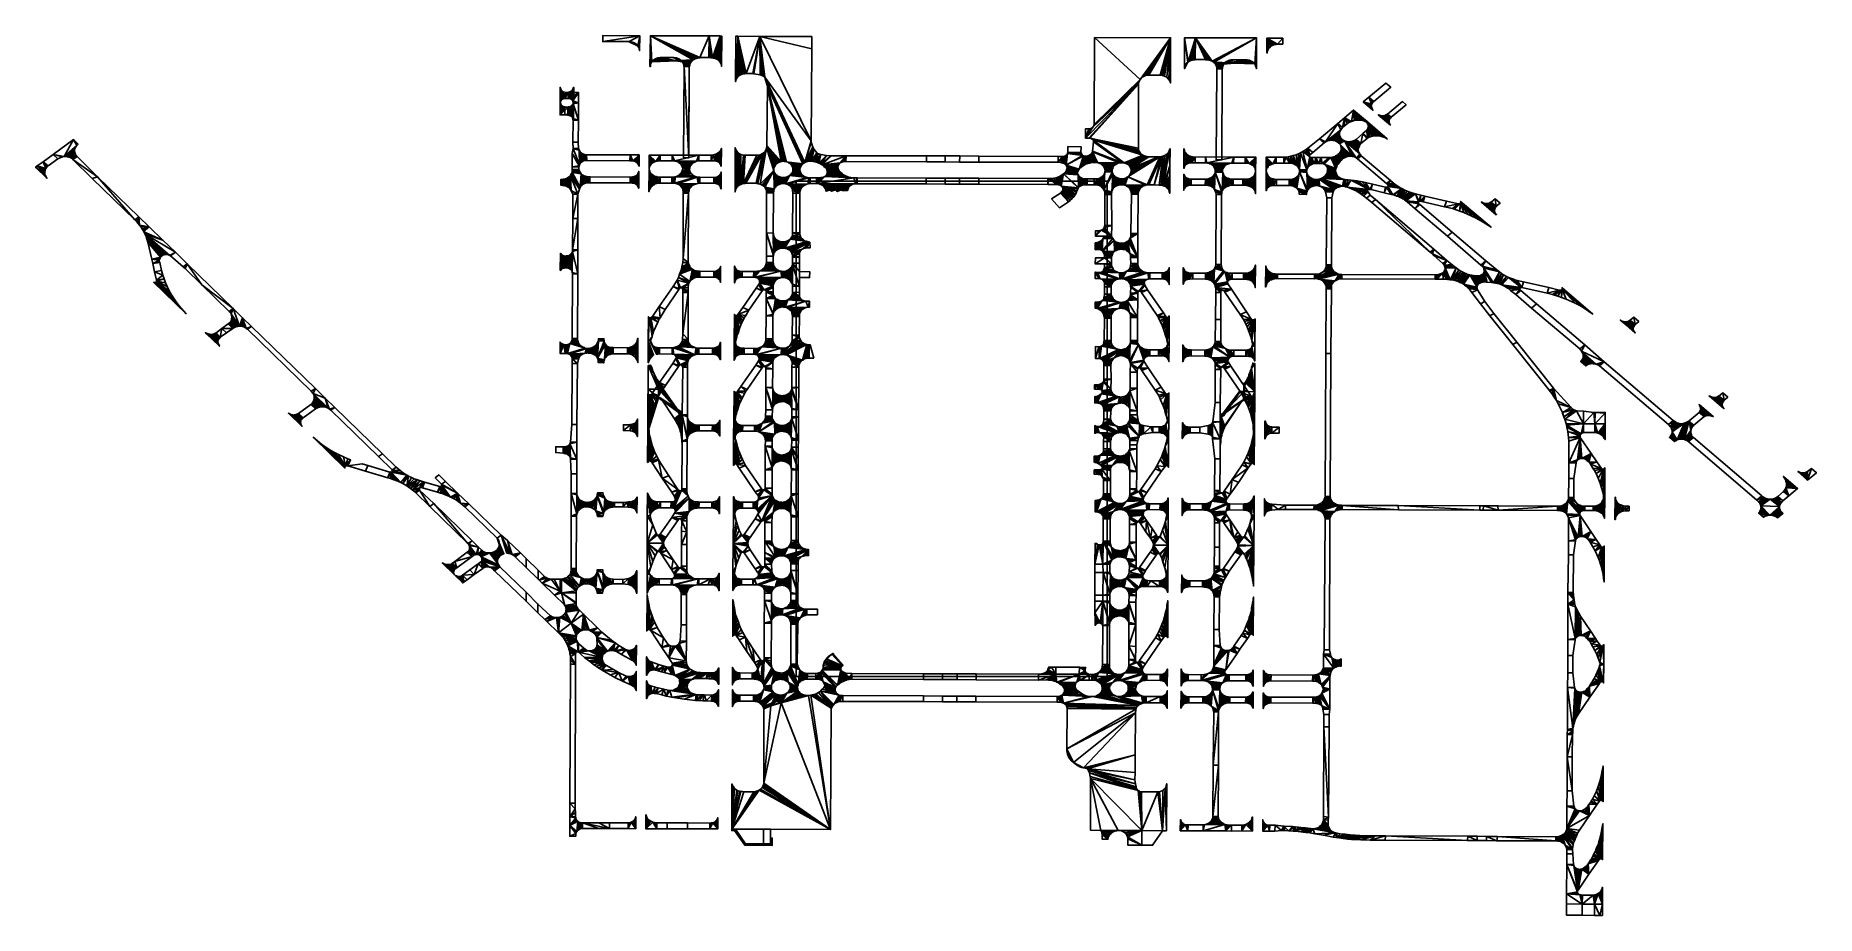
# Model space of a CAD drawing. Extents: x -35426928 to -35396732, y 11996534 to 12011444.
import ezdxf

# ---------------------------------------------------------------- set-up
doc = ezdxf.new("R2010")
doc.units = 0

msp = doc.modelspace()

# ---------------------------------------------------------------- linework, layer by layer
at = {"layer": 'mg_to_dxf', "color": 52}
for points in [[(-35416684, 12011443), (-35416684, 12011443), (-35417312, 12011444), (-35417312, 12011344)], [(-35416684, 12011443), (-35416684, 12011443), (-35417312, 12011344), (-35416864, 12011342)], [(-35416716, 12011269), (-35416716, 12011269), (-35416684, 12011443), (-35416864, 12011342)], [(-35416716, 12011267), (-35416716, 12011267), (-35416684, 12011443), (-35416716, 12011269)], [(-35416716, 12011267), (-35416716, 12011267), (-35416712, 12011263), (-35416684, 12011443)], [(-35416712, 12011263), (-35416712, 12011263), (-35416708, 12011259), (-35416684, 12011443)], [(-35416708, 12011259), (-35416708, 12011259), (-35416708, 12011255), (-35416684, 12011443)], [(-35416708, 12011255), (-35416708, 12011255), (-35416704, 12011249), (-35416684, 12011443)], [(-35416704, 12011249), (-35416704, 12011249), (-35416700, 12011244), (-35416684, 12011443)], [(-35416700, 12011244), (-35416700, 12011244), (-35416696, 12011237), (-35416684, 12011443)], [(-35416696, 12011237), (-35416696, 12011237), (-35416696, 12011228), (-35416684, 12011443)], [(-35416696, 12011228), (-35416696, 12011228), (-35416692, 12011217), (-35416684, 12011443)], [(-35416692, 12011217), (-35416692, 12011217), (-35416688, 12011200), (-35416684, 12011443)], [(-35416688, 12011200), (-35416688, 12011200), (-35416688, 12011191), (-35416684, 12011443)], [(-35416504, 12011441), (-35416504, 12011441), (-35416512, 12010923), (-35416504, 12010958)], [(-35415780, 12011032), (-35415780, 12011032), (-35416504, 12011441), (-35416480, 12011001)], [(-35415780, 12011032), (-35415780, 12011032), (-35415772, 12011036), (-35416504, 12011441)], [(-35415772, 12011036), (-35415772, 12011036), (-35415764, 12011042), (-35416504, 12011441)], [(-35415764, 12011042), (-35415764, 12011042), (-35415756, 12011046), (-35416504, 12011441)], [(-35415756, 12011046), (-35415756, 12011046), (-35415756, 12011047), (-35416504, 12011441)], [(-35415748, 12011050), (-35415748, 12011050), (-35415736, 12011054), (-35416504, 12011441)], [(-35415736, 12011054), (-35415736, 12011054), (-35415728, 12011057), (-35416504, 12011441)], [(-35415728, 12011057), (-35415728, 12011057), (-35415720, 12011060), (-35416504, 12011441)], [(-35415720, 12011060), (-35415720, 12011060), (-35415708, 12011063), (-35416504, 12011441)], [(-35415704, 12011064), (-35415704, 12011064), (-35415696, 12011065), (-35416504, 12011441)], [(-35415696, 12011065), (-35415696, 12011065), (-35415684, 12011067), (-35416504, 12011441)], [(-35415684, 12011067), (-35415684, 12011067), (-35415680, 12011067), (-35416504, 12011441)], [(-35415680, 12011067), (-35415680, 12011067), (-35416504, 12011441), (-35415680, 12011067)], [(-35415680, 12011067), (-35415680, 12011067), (-35415676, 12011067), (-35416504, 12011441)], [(-35415676, 12011067), (-35415676, 12011067), (-35415672, 12011067), (-35416504, 12011441)], [(-35415672, 12011067), (-35415672, 12011067), (-35415664, 12011071), (-35416504, 12011441)], [(-35415664, 12011071), (-35415664, 12011071), (-35415508, 12011438), (-35416504, 12011441)], [(-35416504, 12011441), (-35416504, 12011441), (-35415708, 12011063), (-35415704, 12011064)], [(-35416504, 12011441), (-35416504, 12011441), (-35415752, 12011049), (-35415748, 12011050)], [(-35416504, 12011441), (-35416504, 12011441), (-35415756, 12011047), (-35415752, 12011049)], [(-35416504, 12011441), (-35416504, 12011441), (-35416484, 12010997), (-35416480, 12011001)], [(-35416504, 12011441), (-35416504, 12011441), (-35416488, 12010993), (-35416484, 12010997)], [(-35416504, 12011441), (-35416504, 12011441), (-35416492, 12010985), (-35416488, 12010989)], [(-35416504, 12011441), (-35416504, 12011441), (-35416488, 12010989), (-35416488, 12010993)], [(-35416504, 12011441), (-35416504, 12011441), (-35416496, 12010973), (-35416492, 12010985)], [(-35416504, 12011441), (-35416504, 12011441), (-35416500, 12010967), (-35416496, 12010973)], [(-35416504, 12011441), (-35416504, 12011441), (-35416504, 12010958), (-35416500, 12010967)], [(-35415664, 12011071), (-35415664, 12011071), (-35415508, 12011071), (-35415508, 12011438)], [(-35415480, 12011070), (-35415480, 12011070), (-35415508, 12011438), (-35415512, 12011071)], [(-35415452, 12011065), (-35415452, 12011065), (-35415320, 12011438), (-35415508, 12011438)], [(-35415452, 12011065), (-35415452, 12011065), (-35415508, 12011438), (-35415480, 12011070)], [(-35415432, 12011061), (-35415432, 12011061), (-35415320, 12011438), (-35415452, 12011065)], [(-35415408, 12011056), (-35415408, 12011056), (-35415320, 12011438), (-35415432, 12011061)], [(-35415292, 12011437), (-35415292, 12011437), (-35415320, 12011438), (-35415408, 12011056)], [(-35415292, 12011437), (-35415292, 12011437), (-35415408, 12011056), (-35415388, 12011049)], [(-35415292, 12011437), (-35415292, 12011437), (-35415388, 12011049), (-35415368, 12011038)], [(-35415292, 12011437), (-35415292, 12011437), (-35415368, 12011038), (-35415348, 12011022)], [(-35415292, 12011437), (-35415292, 12011437), (-35415348, 12011022), (-35415332, 12011005)], [(-35415292, 12011437), (-35415292, 12011437), (-35415332, 12011005), (-35415316, 12010985)], [(-35415300, 12010955), (-35415300, 12010955), (-35415292, 12011437), (-35415316, 12010985)], [(-35415300, 12010955), (-35415300, 12010955), (-35415296, 12010922), (-35415292, 12011437)], [(-35415056, 12010685), (-35415056, 12011434), (-35415060, 12010666)], [(-35415048, 12010705), (-35415056, 12011434), (-35415056, 12010685)], [(-35415040, 12010724), (-35415056, 12011434), (-35415048, 12010705)], [(-35415020, 12011434), (-35415056, 12011434), (-35415040, 12010724)], [(-35415020, 12010745), (-35415020, 12011434), (-35415040, 12010724)], [(-35415020, 12011434), (-35415020, 12010745), (-35415004, 12010762)], [(-35414984, 12010774), (-35415020, 12011434), (-35415004, 12010762)], [(-35414956, 12010787), (-35415020, 12011434), (-35414984, 12010774)], [(-35414932, 12010795), (-35415020, 12011434), (-35414956, 12010787)], [(-35414904, 12010799), (-35415020, 12011434), (-35414932, 12010795)], [(-35414880, 12010802), (-35415020, 12011434), (-35414904, 12010799)], [(-35414648, 12011431), (-35415020, 12011434), (-35414880, 12010802)], [(-35414648, 12011431), (-35414880, 12010802), (-35414764, 12010801)], [(-35414648, 12011431), (-35414764, 12010801), (-35414748, 12010799)], [(-35414648, 12011431), (-35414748, 12010799), (-35414644, 12010777)], [(-35413776, 12009662), (-35413768, 12011221), (-35414648, 12011431)], [(-35414648, 12011431), (-35413768, 12011221), (-35413768, 12011429)], [(-35414648, 12011431), (-35414644, 12010777), (-35414612, 12010770)], [(-35414648, 12011431), (-35414612, 12010770), (-35414600, 12010765)], [(-35414648, 12011431), (-35414600, 12010765), (-35414588, 12010759)], [(-35414648, 12011431), (-35414588, 12010759), (-35414572, 12010748)], [(-35414564, 12010738), (-35413776, 12009662), (-35414648, 12011431)], [(-35414564, 12010738), (-35414648, 12011431), (-35414572, 12010748)], [(-35408200, 12010698), (-35408972, 12011412), (-35408980, 12009938)], [(-35408200, 12010698), (-35407684, 12011408), (-35408972, 12011412)], [(-35407684, 12011408), (-35408188, 12010713), (-35408156, 12010744)], [(-35407684, 12011408), (-35408156, 12010744), (-35408120, 12010762)], [(-35407684, 12011408), (-35408120, 12010762), (-35408100, 12010767)], [(-35408076, 12010772), (-35407684, 12011408), (-35408100, 12010767)], [(-35408076, 12010772), (-35408052, 12010774), (-35407684, 12011408)], [(-35407684, 12011408), (-35408052, 12010774), (-35407860, 12010773)], [(-35407684, 12011408), (-35407860, 12010773), (-35407832, 12010772)], [(-35407684, 12011408), (-35407832, 12010772), (-35407820, 12010769)], [(-35407684, 12011408), (-35407820, 12010769), (-35407800, 12010763)], [(-35407684, 12011408), (-35407800, 12010763), (-35407784, 12010756)], [(-35407684, 12011408), (-35407784, 12010756), (-35407748, 12010740)], [(-35407684, 12011408), (-35407748, 12010740), (-35407712, 12010701)], [(-35407684, 12011408), (-35407712, 12010701), (-35407700, 12010684)], [(-35407692, 12010664), (-35407684, 12011408), (-35407700, 12010684)], [(-35407692, 12010664), (-35407684, 12010641), (-35407684, 12011408)], [(-35407388, 12010996), (-35407388, 12010996), (-35407444, 12011408), (-35407448, 12010889)], [(-35407384, 12011000), (-35407384, 12011000), (-35407260, 12011408), (-35407444, 12011408)], [(-35407384, 12011000), (-35407384, 12011000), (-35407444, 12011408), (-35407384, 12010997)], [(-35407384, 12010997), (-35407384, 12010997), (-35407444, 12011408), (-35407388, 12010996)], [(-35407388, 12010996), (-35407388, 12010996), (-35407444, 12011408)], [(-35407388, 12010996), (-35407388, 12010996), (-35407388, 12010996), (-35407444, 12011408)], [(-35407384, 12011000), (-35407384, 12011000), (-35407380, 12011003), (-35407260, 12011408)], [(-35407380, 12011003), (-35407380, 12011003), (-35407368, 12011010), (-35407260, 12011408)], [(-35407368, 12011010), (-35407368, 12011010), (-35407364, 12011011), (-35407260, 12011408)], [(-35407364, 12011011), (-35407364, 12011011), (-35407260, 12011408), (-35407364, 12011012)], [(-35407364, 12011012), (-35407364, 12011012), (-35407360, 12011014), (-35407260, 12011408)], [(-35407260, 12011408), (-35407260, 12011408), (-35407360, 12011014), (-35407352, 12011018)], [(-35407352, 12011018), (-35407352, 12011018), (-35407348, 12011019), (-35407260, 12011408)], [(-35407348, 12011019), (-35407348, 12011019), (-35407260, 12011408), (-35407348, 12011021)], [(-35407348, 12011021), (-35407348, 12011021), (-35407336, 12011025), (-35407260, 12011408)], [(-35407336, 12011025), (-35407336, 12011025), (-35407328, 12011028), (-35407260, 12011408)], [(-35407328, 12011028), (-35407328, 12011028), (-35407316, 12011031), (-35407260, 12011408)], [(-35407316, 12011031), (-35407316, 12011031), (-35407308, 12011032), (-35407260, 12011408)], [(-35407308, 12011032), (-35407308, 12011032), (-35407300, 12011033), (-35407260, 12011408)], [(-35407260, 12011408), (-35407260, 12011408), (-35407300, 12011033), (-35407292, 12011035)], [(-35407292, 12011035), (-35407292, 12011035), (-35407284, 12011036), (-35407260, 12011408)], [(-35407284, 12011036), (-35407284, 12011036), (-35407276, 12011036), (-35407260, 12011408)], [(-35407276, 12011036), (-35407276, 12011036), (-35407272, 12011036), (-35407260, 12011408)], [(-35407272, 12011036), (-35407272, 12011036), (-35407264, 12011039), (-35407260, 12011408)], [(-35407088, 12011038), (-35407088, 12011038), (-35407260, 12011408), (-35407264, 12011039)], [(-35406224, 12011404), (-35406224, 12011404), (-35407260, 12011408), (-35406976, 12011011)], [(-35406976, 12011011), (-35406976, 12011011), (-35407260, 12011408), (-35406980, 12011012)], [(-35406980, 12011012), (-35406980, 12011012), (-35407260, 12011408), (-35407004, 12011024)], [(-35407004, 12011024), (-35407004, 12011024), (-35407260, 12011408), (-35407016, 12011028)], [(-35407016, 12011028), (-35407016, 12011028), (-35407260, 12011408), (-35407024, 12011029)], [(-35407024, 12011029), (-35407024, 12011029), (-35407260, 12011408), (-35407044, 12011033)], [(-35407060, 12011035), (-35407060, 12011035), (-35407260, 12011408), (-35407064, 12011035)], [(-35407064, 12011035), (-35407064, 12011035), (-35407260, 12011408), (-35407088, 12011038)], [(-35407044, 12011033), (-35407044, 12011033), (-35407260, 12011408), (-35407052, 12011035)], [(-35407052, 12011035), (-35407052, 12011035), (-35407260, 12011408), (-35407056, 12011035)], [(-35407056, 12011035), (-35407056, 12011035), (-35407260, 12011408), (-35407060, 12011035)], [(-35407260, 12011408), (-35407260, 12011408), (-35407064, 12011035)], [(-35406224, 12011404), (-35406224, 12011404), (-35406976, 12011011), (-35406968, 12011005)], [(-35406224, 12011404), (-35406224, 12011404), (-35406968, 12011005), (-35406960, 12011000)], [(-35406224, 12011404), (-35406224, 12011404), (-35406960, 12011000), (-35406952, 12010993)], [(-35406256, 12010965), (-35406256, 12010965), (-35406224, 12011404), (-35406952, 12010993)], [(-35406256, 12010965), (-35406256, 12010965), (-35406256, 12010962), (-35406224, 12011404)], [(-35406256, 12010962), (-35406256, 12010962), (-35406248, 12010953), (-35406224, 12011404)], [(-35406224, 12011404), (-35406224, 12011404), (-35406248, 12010953), (-35406244, 12010943)], [(-35406244, 12010943), (-35406244, 12010943), (-35406240, 12010937), (-35406224, 12011404)], [(-35406240, 12010937), (-35406240, 12010937), (-35406240, 12010930), (-35406224, 12011404)], [(-35406240, 12010930), (-35406240, 12010930), (-35406236, 12010922), (-35406224, 12011404)], [(-35406236, 12010922), (-35406236, 12010922), (-35406232, 12010914), (-35406224, 12011404)], [(-35406232, 12010914), (-35406232, 12010914), (-35406228, 12010894), (-35406224, 12011404)], [(-35406228, 12010894), (-35406228, 12010894), (-35406228, 12010884), (-35406224, 12011404)], [(-35405980, 12011263), (-35405980, 12011263), (-35406048, 12011402), (-35406012, 12011237)], [(-35405980, 12011266), (-35405980, 12011266), (-35406048, 12011402), (-35405980, 12011263)], [(-35405980, 12011266), (-35405980, 12011266), (-35405976, 12011269), (-35406048, 12011402)], [(-35405976, 12011269), (-35405976, 12011269), (-35405972, 12011271), (-35406048, 12011402)], [(-35405972, 12011271), (-35405972, 12011271), (-35405968, 12011273), (-35406048, 12011402)], [(-35405960, 12011277), (-35405960, 12011277), (-35405956, 12011278), (-35406048, 12011402)], [(-35405948, 12011282), (-35405948, 12011282), (-35405944, 12011284), (-35406048, 12011402)], [(-35405944, 12011284), (-35405944, 12011284), (-35405944, 12011285), (-35406048, 12011402)], [(-35405944, 12011285), (-35405944, 12011285), (-35405936, 12011288), (-35406048, 12011402)], [(-35405936, 12011288), (-35405936, 12011288), (-35405920, 12011292), (-35406048, 12011402)], [(-35405920, 12011292), (-35405920, 12011292), (-35405916, 12011294), (-35406048, 12011402)], [(-35405916, 12011294), (-35405916, 12011294), (-35405908, 12011295), (-35406048, 12011402)], [(-35405900, 12011296), (-35405900, 12011296), (-35405892, 12011298), (-35406048, 12011402)], [(-35405892, 12011298), (-35405892, 12011298), (-35405888, 12011298), (-35406048, 12011402)], [(-35405888, 12011298), (-35405888, 12011298), (-35405880, 12011298), (-35406048, 12011402)], [(-35405880, 12011298), (-35405880, 12011298), (-35406048, 12011402), (-35405880, 12011298)], [(-35405880, 12011298), (-35405880, 12011298), (-35405876, 12011298), (-35406048, 12011402)], [(-35405876, 12011298), (-35405876, 12011298), (-35405872, 12011298), (-35406048, 12011402)], [(-35405872, 12011298), (-35405872, 12011298), (-35405868, 12011301), (-35406048, 12011402)], [(-35406048, 12011402), (-35406048, 12011402), (-35405908, 12011295), (-35405900, 12011296)], [(-35406048, 12011402), (-35406048, 12011402), (-35405956, 12011278), (-35405956, 12011280)], [(-35405948, 12011282), (-35405948, 12011282), (-35406048, 12011402), (-35405952, 12011281)], [(-35406048, 12011402), (-35406048, 12011402), (-35405956, 12011280), (-35405952, 12011281)], [(-35406048, 12011402), (-35406048, 12011402), (-35405968, 12011273), (-35405964, 12011274)], [(-35405960, 12011277), (-35405960, 12011277), (-35406048, 12011402), (-35405964, 12011276)], [(-35406048, 12011402), (-35406048, 12011402), (-35405964, 12011274), (-35405964, 12011276)], [(-35406048, 12011402), (-35406048, 12011402), (-35406016, 12011234), (-35406012, 12011237)], [(-35406048, 12011402), (-35406048, 12011402), (-35406020, 12011230), (-35406016, 12011234)], [(-35406048, 12011402), (-35406048, 12011402), (-35406020, 12011225), (-35406020, 12011230)], [(-35406048, 12011402), (-35406048, 12011402), (-35406028, 12011213), (-35406020, 12011225)], [(-35406048, 12011402), (-35406048, 12011402), (-35406036, 12011200), (-35406028, 12011213)], [(-35406048, 12011402), (-35406048, 12011402), (-35406036, 12011193), (-35406036, 12011200)], [(-35406048, 12011402), (-35406048, 12011402), (-35406040, 12011185), (-35406036, 12011193)], [(-35406048, 12011402), (-35406048, 12011402), (-35406044, 12011171), (-35406040, 12011185)], [(-35406048, 12011402), (-35406048, 12011402), (-35406048, 12011152), (-35406044, 12011171)], [(-35405868, 12011301), (-35405868, 12011301), (-35405780, 12011401), (-35406048, 12011402)], [(-35405868, 12011301), (-35405868, 12011301), (-35405780, 12011301), (-35405780, 12011401)], [(-35416716, 12011269), (-35416716, 12011269), (-35416716, 12011269), (-35416864, 12011342)], [(-35416716, 12011269), (-35416716, 12011269), (-35416864, 12011342), (-35416864, 12011340)], [(-35416716, 12011269), (-35416716, 12011269), (-35416864, 12011340)], [(-35416864, 12011340), (-35416864, 12011340), (-35416864, 12011340)], [(-35416716, 12011270), (-35416716, 12011270), (-35416864, 12011340), (-35416716, 12011269)], [(-35416716, 12011270), (-35416716, 12011270), (-35416720, 12011273), (-35416864, 12011340)], [(-35416720, 12011273), (-35416720, 12011273), (-35416856, 12011340), (-35416864, 12011340)], [(-35416720, 12011273), (-35416720, 12011273), (-35416720, 12011273), (-35416856, 12011340)], [(-35416832, 12011337), (-35416832, 12011337), (-35416840, 12011338), (-35416856, 12011340)], [(-35416720, 12011273), (-35416720, 12011273), (-35416832, 12011337), (-35416856, 12011340)], [(-35416856, 12011340), (-35416856, 12011340), (-35416844, 12011338), (-35416840, 12011338)], [(-35416856, 12011340), (-35416856, 12011340), (-35416848, 12011338), (-35416844, 12011338)], [(-35416856, 12011340), (-35416856, 12011340), (-35416852, 12011338), (-35416848, 12011338)], [(-35416856, 12011340), (-35416856, 12011340), (-35416852, 12011338)], [(-35416840, 12011338), (-35416840, 12011338), (-35416836, 12011337), (-35416832, 12011337)], [(-35416720, 12011273), (-35416720, 12011273), (-35416720, 12011274), (-35416832, 12011337)], [(-35416720, 12011274), (-35416720, 12011274), (-35416816, 12011334), (-35416832, 12011337)], [(-35416832, 12011337), (-35416832, 12011337), (-35416824, 12011335), (-35416816, 12011334)], [(-35416832, 12011337), (-35416832, 12011337), (-35416828, 12011335), (-35416824, 12011335)], [(-35416824, 12011335), (-35416824, 12011335), (-35416824, 12011334), (-35416816, 12011334)], [(-35416720, 12011274), (-35416720, 12011274), (-35416720, 12011276), (-35416816, 12011334)], [(-35416720, 12011276), (-35416720, 12011276), (-35416812, 12011333), (-35416816, 12011334)], [(-35416816, 12011334), (-35416816, 12011334), (-35416816, 12011333), (-35416812, 12011333)], [(-35416720, 12011276), (-35416720, 12011276), (-35416812, 12011333), (-35416724, 12011277)], [(-35416724, 12011277), (-35416724, 12011277), (-35416724, 12011277), (-35416812, 12011333)], [(-35416796, 12011327), (-35416796, 12011327), (-35416812, 12011333), (-35416800, 12011328)], [(-35416792, 12011326), (-35416792, 12011326), (-35416812, 12011333), (-35416796, 12011327)], [(-35416724, 12011277), (-35416724, 12011277), (-35416792, 12011326), (-35416812, 12011333)], [(-35416812, 12011333), (-35416812, 12011333), (-35416800, 12011328), (-35416804, 12011330)], [(-35416812, 12011333), (-35416812, 12011333), (-35416808, 12011331), (-35416804, 12011330)], [(-35416804, 12011330), (-35416804, 12011330), (-35416800, 12011328)], [(-35416724, 12011278), (-35416724, 12011278), (-35416792, 12011326), (-35416724, 12011277)], [(-35416724, 12011278), (-35416724, 12011278), (-35416724, 12011280), (-35416792, 12011326)], [(-35416724, 12011280), (-35416724, 12011280), (-35416724, 12011280), (-35416792, 12011326)], [(-35416788, 12011324), (-35416788, 12011324), (-35416792, 12011326)], [(-35416724, 12011280), (-35416724, 12011280), (-35416788, 12011324), (-35416792, 12011326)], [(-35416724, 12011280), (-35416724, 12011280), (-35416724, 12011281), (-35416788, 12011324)], [(-35416724, 12011281), (-35416724, 12011281), (-35416780, 12011320), (-35416788, 12011324)], [(-35416788, 12011324), (-35416788, 12011324), (-35416788, 12011323), (-35416784, 12011321)], [(-35416788, 12011324), (-35416788, 12011324), (-35416784, 12011321), (-35416780, 12011320)], [(-35416780, 12011320), (-35416780, 12011320), (-35416780, 12011320), (-35416784, 12011321)], [(-35416724, 12011281), (-35416724, 12011281), (-35416780, 12011320), (-35416728, 12011282)], [(-35416728, 12011282), (-35416728, 12011282), (-35416728, 12011282), (-35416780, 12011320)], [(-35416728, 12011282), (-35416728, 12011282), (-35416768, 12011315), (-35416780, 12011320)], [(-35416772, 12011316), (-35416772, 12011316), (-35416776, 12011319), (-35416780, 12011320)], [(-35416768, 12011315), (-35416768, 12011315), (-35416780, 12011320), (-35416772, 12011316)], [(-35416772, 12011317), (-35416772, 12011317), (-35416776, 12011319), (-35416772, 12011316)], [(-35416728, 12011282), (-35416728, 12011282), (-35416760, 12011312), (-35416768, 12011315)], [(-35416768, 12011315), (-35416768, 12011315), (-35416768, 12011313), (-35416764, 12011312)], [(-35416768, 12011315), (-35416768, 12011315), (-35416764, 12011312), (-35416760, 12011312)], [(-35416728, 12011282), (-35416728, 12011282), (-35416728, 12011284), (-35416760, 12011312)], [(-35416728, 12011284), (-35416728, 12011284), (-35416752, 12011306), (-35416760, 12011312)], [(-35416760, 12011312), (-35416760, 12011312), (-35416760, 12011309), (-35416752, 12011306)], [(-35416760, 12011312), (-35416760, 12011312), (-35416760, 12011309), (-35416760, 12011310)], [(-35416760, 12011309), (-35416760, 12011309), (-35416760, 12011308), (-35416756, 12011306)], [(-35416760, 12011309), (-35416760, 12011309), (-35416756, 12011306), (-35416752, 12011306)], [(-35416728, 12011284), (-35416728, 12011284), (-35416752, 12011306), (-35416732, 12011285)], [(-35416732, 12011285), (-35416732, 12011285), (-35416732, 12011285), (-35416752, 12011306)], [(-35416732, 12011285), (-35416732, 12011285), (-35416744, 12011298), (-35416752, 12011306)], [(-35416752, 12011306), (-35416752, 12011306), (-35416744, 12011298), (-35416744, 12011299)], [(-35416752, 12011306), (-35416752, 12011306), (-35416752, 12011303), (-35416744, 12011299)], [(-35416752, 12011306), (-35416752, 12011306), (-35416752, 12011303), (-35416752, 12011305)], [(-35416744, 12011299), (-35416744, 12011299), (-35416748, 12011301), (-35416752, 12011303)], [(-35416752, 12011303), (-35416752, 12011303), (-35416752, 12011302), (-35416748, 12011301)], [(-35416744, 12011299), (-35416744, 12011299), (-35416744, 12011298)], [(-35416732, 12011285), (-35416732, 12011285), (-35416744, 12011298), (-35416744, 12011296)], [(-35416732, 12011285), (-35416732, 12011285), (-35416732, 12011287), (-35416744, 12011296)], [(-35416732, 12011287), (-35416732, 12011287), (-35416744, 12011296), (-35416736, 12011288)], [(-35416740, 12011295), (-35416740, 12011295), (-35416744, 12011296)], [(-35416736, 12011288), (-35416736, 12011288), (-35416740, 12011295), (-35416744, 12011296)], [(-35416736, 12011288), (-35416736, 12011288), (-35416736, 12011289), (-35416740, 12011295)], [(-35416736, 12011289), (-35416736, 12011289), (-35416736, 12011289), (-35416740, 12011295)], [(-35416736, 12011289), (-35416736, 12011289), (-35416740, 12011295), (-35416740, 12011294)], [(-35416736, 12011289), (-35416736, 12011289), (-35416736, 12011291), (-35416740, 12011294)], [(-35416736, 12011291), (-35416736, 12011291), (-35416740, 12011294)], [(-35416736, 12011291), (-35416736, 12011291), (-35416736, 12011291), (-35416740, 12011294)], [(-35416736, 12011291), (-35416736, 12011291), (-35416736, 12011292), (-35416740, 12011294)], [(-35416716, 12011271), (-35416716, 12011271), (-35416720, 12011273), (-35416716, 12011270)], [(-35416716, 12011267), (-35416716, 12011267), (-35416716, 12011266), (-35416712, 12011263)], [(-35416712, 12011263), (-35416712, 12011263), (-35416712, 12011262), (-35416708, 12011259)], [(-35416712, 12011262), (-35416712, 12011262), (-35416712, 12011260), (-35416708, 12011259)], [(-35416708, 12011259), (-35416708, 12011259), (-35416708, 12011255), (-35416708, 12011257)], [(-35416708, 12011255), (-35416708, 12011255), (-35416708, 12011253), (-35416704, 12011249)], [(-35416708, 12011253), (-35416708, 12011253), (-35416708, 12011252), (-35416704, 12011249)], [(-35416708, 12011252), (-35416708, 12011252), (-35416708, 12011250), (-35416704, 12011249)], [(-35416704, 12011249), (-35416704, 12011249), (-35416704, 12011246), (-35416700, 12011244)], [(-35416704, 12011246), (-35416704, 12011246), (-35416704, 12011245), (-35416700, 12011244)], [(-35416700, 12011244), (-35416700, 12011244), (-35416700, 12011242), (-35416696, 12011237)], [(-35416700, 12011242), (-35416700, 12011242), (-35416700, 12011241), (-35416696, 12011237)], [(-35416700, 12011241), (-35416700, 12011241), (-35416700, 12011238), (-35416696, 12011237)], [(-35416696, 12011237), (-35416696, 12011237), (-35416696, 12011228), (-35416696, 12011235)], [(-35416696, 12011235), (-35416696, 12011235), (-35416696, 12011228), (-35416696, 12011234)], [(-35416696, 12011234), (-35416696, 12011234), (-35416696, 12011228), (-35416696, 12011231)], [(-35416696, 12011231), (-35416696, 12011231), (-35416696, 12011228), (-35416696, 12011230)], [(-35416696, 12011228), (-35416696, 12011228), (-35416696, 12011225), (-35416692, 12011217)], [(-35416696, 12011225), (-35416696, 12011225), (-35416696, 12011224), (-35416692, 12011217)], [(-35416696, 12011224), (-35416696, 12011224), (-35416696, 12011223), (-35416692, 12011217)], [(-35416696, 12011223), (-35416696, 12011223), (-35416696, 12011221), (-35416692, 12011217)], [(-35416696, 12011221), (-35416696, 12011221), (-35416696, 12011218), (-35416692, 12011217)], [(-35416692, 12011217), (-35416692, 12011217), (-35416692, 12011216), (-35416688, 12011200)], [(-35416692, 12011216), (-35416692, 12011216), (-35416692, 12011213), (-35416688, 12011200)], [(-35416692, 12011213), (-35416692, 12011213), (-35416692, 12011210), (-35416688, 12011200)], [(-35416692, 12011210), (-35416692, 12011210), (-35416692, 12011209), (-35416688, 12011200)], [(-35416692, 12011209), (-35416692, 12011209), (-35416692, 12011206), (-35416688, 12011200)], [(-35416692, 12011206), (-35416692, 12011206), (-35416692, 12011203), (-35416688, 12011200)], [(-35416688, 12011200), (-35416688, 12011200), (-35416688, 12011191), (-35416688, 12011199)], [(-35416688, 12011199), (-35416688, 12011199), (-35416688, 12011191), (-35416688, 12011196)], [(-35416688, 12011196), (-35416688, 12011196), (-35416688, 12011191), (-35416688, 12011193)], [(-35416688, 12011193), (-35416688, 12011193), (-35416688, 12011191), (-35416688, 12011192)], [(-35415816, 12010996), (-35415816, 12010996), (-35416388, 12011063), (-35416408, 12011056)], [(-35416408, 12011056), (-35416408, 12011056), (-35416400, 12011058), (-35416388, 12011063)], [(-35416388, 12011063), (-35416388, 12011063), (-35416400, 12011058), (-35416392, 12011061)], [(-35415960, 12010999), (-35415960, 12010999), (-35416376, 12011065), (-35416388, 12011063)], [(-35416388, 12011063), (-35416388, 12011063), (-35416380, 12011064), (-35416376, 12011065)], [(-35416388, 12011063), (-35416388, 12011063), (-35416380, 12011064), (-35416388, 12011063)], [(-35415816, 12010996), (-35415816, 12010996), (-35416388, 12011063), (-35415960, 12010999)], [(-35416380, 12011064), (-35416380, 12011064), (-35416376, 12011064), (-35416376, 12011065)], [(-35416332, 12011072), (-35416332, 12011072), (-35416360, 12011068), (-35416376, 12011065)], [(-35415964, 12011000), (-35415964, 12011000), (-35416332, 12011072), (-35416376, 12011065)], [(-35416376, 12011065), (-35416376, 12011065), (-35416360, 12011068), (-35416368, 12011067)], [(-35416376, 12011065), (-35416376, 12011065), (-35416372, 12011065), (-35416368, 12011067)], [(-35415960, 12010999), (-35415960, 12010999), (-35415964, 12011000), (-35416376, 12011065)], [(-35415964, 12011000), (-35415964, 12011000), (-35415964, 12011000), (-35416376, 12011065)], [(-35416368, 12011067), (-35416368, 12011067), (-35416364, 12011067), (-35416360, 12011068)], [(-35416360, 12011068), (-35416360, 12011068), (-35416332, 12011072), (-35416348, 12011070)], [(-35416360, 12011068), (-35416360, 12011068), (-35416348, 12011070), (-35416360, 12011068)], [(-35416360, 12011068), (-35416360, 12011068), (-35416352, 12011068), (-35416348, 12011070)], [(-35416352, 12011068), (-35416352, 12011068), (-35416348, 12011068), (-35416348, 12011070)], [(-35416348, 12011070), (-35416348, 12011070), (-35416340, 12011070), (-35416332, 12011072)], [(-35416340, 12011070), (-35416340, 12011070), (-35416332, 12011072), (-35416340, 12011070)], [(-35416340, 12011070), (-35416340, 12011070), (-35416336, 12011070), (-35416332, 12011072)], [(-35416336, 12011070), (-35416336, 12011070), (-35416332, 12011070), (-35416332, 12011072)], [(-35415964, 12011000), (-35415964, 12011000), (-35415964, 12011001), (-35416332, 12011072)], [(-35415964, 12011001), (-35415964, 12011001), (-35416112, 12011072), (-35416332, 12011072)], [(-35415964, 12011001), (-35415964, 12011001), (-35415964, 12011003), (-35416112, 12011072)], [(-35415964, 12011003), (-35415964, 12011003), (-35416068, 12011065), (-35416112, 12011072)], [(-35416112, 12011072), (-35416112, 12011072), (-35416068, 12011065), (-35416080, 12011067)], [(-35416112, 12011072), (-35416112, 12011072), (-35416092, 12011068), (-35416080, 12011067)], [(-35416112, 12011072), (-35416112, 12011072), (-35416092, 12011068)], [(-35416112, 12011072), (-35416112, 12011072), (-35416096, 12011068), (-35416092, 12011068)], [(-35416112, 12011072), (-35416112, 12011072), (-35416104, 12011068), (-35416096, 12011068)], [(-35416112, 12011072), (-35416112, 12011072), (-35416104, 12011068)], [(-35416112, 12011072), (-35416112, 12011072), (-35416108, 12011068), (-35416104, 12011068)], [(-35416112, 12011072), (-35416112, 12011072), (-35416112, 12011068), (-35416108, 12011068)], [(-35416080, 12011067), (-35416080, 12011067), (-35416092, 12011068), (-35416084, 12011067)], [(-35416092, 12011068), (-35416092, 12011068), (-35416088, 12011067), (-35416084, 12011067)], [(-35416080, 12011067), (-35416080, 12011067), (-35416072, 12011065), (-35416068, 12011065)], [(-35416080, 12011067), (-35416080, 12011067), (-35416076, 12011065), (-35416072, 12011065)], [(-35415964, 12011003), (-35415964, 12011003), (-35415964, 12011004), (-35416068, 12011065)], [(-35415964, 12011004), (-35415964, 12011004), (-35415964, 12011004), (-35416068, 12011065)], [(-35415964, 12011004), (-35415964, 12011004), (-35416064, 12011064), (-35416068, 12011065)], [(-35416068, 12011065), (-35416068, 12011065), (-35416064, 12011064)], [(-35415964, 12011004), (-35415964, 12011004), (-35416056, 12011063), (-35416064, 12011064)], [(-35415964, 12011004), (-35415964, 12011004), (-35415964, 12011005), (-35416056, 12011063)], [(-35415964, 12011005), (-35415964, 12011005), (-35416040, 12011057), (-35416056, 12011063)], [(-35416056, 12011063), (-35416056, 12011063), (-35416040, 12011057), (-35416048, 12011060)], [(-35416056, 12011063), (-35416056, 12011063), (-35416056, 12011061), (-35416048, 12011060)], [(-35415720, 12011060), (-35415720, 12011060), (-35415712, 12011061), (-35415708, 12011063)], [(-35415708, 12011063), (-35415708, 12011063), (-35415704, 12011064), (-35415708, 12011063)], [(-35415704, 12011064), (-35415704, 12011064), (-35415700, 12011064), (-35415696, 12011065)], [(-35415696, 12011065), (-35415696, 12011065), (-35415692, 12011065), (-35415684, 12011067)], [(-35415692, 12011065), (-35415692, 12011065), (-35415684, 12011067), (-35415692, 12011065)], [(-35415672, 12011067), (-35415672, 12011067), (-35415668, 12011067), (-35415664, 12011071)], [(-35415668, 12011067), (-35415668, 12011067), (-35415664, 12011067), (-35415664, 12011071)], [(-35406044, 12011171), (-35406044, 12011171), (-35406048, 12011152), (-35406044, 12011170)], [(-35406044, 12011170), (-35406044, 12011170), (-35406048, 12011152), (-35406044, 12011167)], [(-35406044, 12011167), (-35406044, 12011167), (-35406048, 12011152), (-35406044, 12011164)], [(-35406044, 12011164), (-35406044, 12011164), (-35406048, 12011152), (-35406044, 12011161)], [(-35406044, 12011161), (-35406044, 12011161), (-35406048, 12011152), (-35406044, 12011160)], [(-35406044, 12011160), (-35406044, 12011160), (-35406048, 12011152), (-35406044, 12011157)], [(-35406044, 12011157), (-35406044, 12011157), (-35406048, 12011152), (-35406044, 12011154)], [(-35406044, 12011154), (-35406044, 12011154), (-35406048, 12011152), (-35406044, 12011153)], [(-35406044, 12011153), (-35406044, 12011153), (-35406048, 12011152), (-35406044, 12011152)], [(-35406044, 12011171), (-35406044, 12011171), (-35406040, 12011184), (-35406040, 12011185)], [(-35406044, 12011171), (-35406044, 12011171), (-35406040, 12011181), (-35406040, 12011184)], [(-35406044, 12011171), (-35406044, 12011171), (-35406040, 12011179), (-35406040, 12011181)], [(-35406044, 12011171), (-35406044, 12011171), (-35406040, 12011178), (-35406040, 12011179)], [(-35406044, 12011171), (-35406044, 12011171), (-35406040, 12011175), (-35406040, 12011178)], [(-35406044, 12011171), (-35406044, 12011171), (-35406040, 12011174), (-35406040, 12011175)], [(-35406040, 12011185), (-35406040, 12011185), (-35406036, 12011192), (-35406036, 12011193)], [(-35406040, 12011185), (-35406040, 12011185), (-35406036, 12011191), (-35406036, 12011192)], [(-35406040, 12011185), (-35406040, 12011185), (-35406036, 12011188), (-35406036, 12011191)], [(-35406040, 12011185), (-35406040, 12011185), (-35406036, 12011186), (-35406036, 12011188)], [(-35406028, 12011213), (-35406028, 12011213), (-35406036, 12011200), (-35406032, 12011206)], [(-35406036, 12011200), (-35406036, 12011200), (-35406032, 12011203), (-35406032, 12011206)], [(-35406036, 12011200), (-35406036, 12011200), (-35406032, 12011202), (-35406032, 12011203)], [(-35406036, 12011193), (-35406036, 12011193), (-35406036, 12011200), (-35406036, 12011199)], [(-35406036, 12011193), (-35406036, 12011193), (-35406036, 12011199), (-35406036, 12011198)], [(-35406036, 12011193), (-35406036, 12011193), (-35406036, 12011198), (-35406036, 12011195)], [(-35406032, 12011206), (-35406032, 12011206), (-35406028, 12011210), (-35406028, 12011213)], [(-35406032, 12011206), (-35406032, 12011206), (-35406028, 12011209), (-35406028, 12011210)], [(-35406032, 12011206), (-35406032, 12011206), (-35406028, 12011207), (-35406028, 12011209)], [(-35406020, 12011225), (-35406020, 12011225), (-35406024, 12011220), (-35406028, 12011213)], [(-35406024, 12011220), (-35406024, 12011220), (-35406028, 12011216), (-35406028, 12011213)], [(-35406028, 12011216), (-35406028, 12011216), (-35406024, 12011218), (-35406024, 12011220)], [(-35406028, 12011216), (-35406028, 12011216), (-35406024, 12011217), (-35406024, 12011218)], [(-35406028, 12011213), (-35406028, 12011213), (-35406028, 12011216), (-35406028, 12011214)], [(-35406024, 12011220), (-35406024, 12011220), (-35406020, 12011224), (-35406020, 12011225)], [(-35406024, 12011220), (-35406024, 12011220), (-35406020, 12011221), (-35406020, 12011224)], [(-35406020, 12011230), (-35406020, 12011230), (-35406016, 12011232), (-35406016, 12011234)], [(-35406020, 12011230), (-35406020, 12011230), (-35406016, 12011231), (-35406016, 12011232)], [(-35406020, 12011230), (-35406020, 12011230), (-35406016, 12011230), (-35406016, 12011231)], [(-35406020, 12011225), (-35406020, 12011225), (-35406020, 12011230), (-35406020, 12011228)], [(-35406020, 12011225), (-35406020, 12011225), (-35406020, 12011228), (-35406020, 12011227)], [(-35406016, 12011234), (-35406016, 12011234), (-35406012, 12011235), (-35406012, 12011237)], [(-35406016, 12011234), (-35406016, 12011234), (-35406012, 12011234), (-35406012, 12011235)], [(-35405980, 12011263), (-35405980, 12011263), (-35406012, 12011237), (-35406008, 12011238)], [(-35405980, 12011263), (-35405980, 12011263), (-35405984, 12011262), (-35406008, 12011238)], [(-35405984, 12011262), (-35405984, 12011262), (-35405984, 12011262), (-35406008, 12011238)], [(-35405984, 12011262), (-35405984, 12011262), (-35406008, 12011239), (-35406008, 12011238)], [(-35405984, 12011262), (-35405984, 12011262), (-35405988, 12011260), (-35406008, 12011239)], [(-35405988, 12011260), (-35405988, 12011260), (-35406008, 12011241), (-35406008, 12011239)], [(-35405988, 12011260), (-35405988, 12011260), (-35405996, 12011253), (-35406008, 12011241)], [(-35405996, 12011253), (-35405996, 12011253), (-35406008, 12011242), (-35406008, 12011241)], [(-35405996, 12011253), (-35405996, 12011253), (-35406008, 12011242), (-35405996, 12011252)], [(-35405996, 12011252), (-35405996, 12011252), (-35405996, 12011252), (-35406008, 12011242)], [(-35405996, 12011252), (-35405996, 12011252), (-35406008, 12011242), (-35406004, 12011244)], [(-35406008, 12011242), (-35406008, 12011242), (-35406008, 12011241)], [(-35406008, 12011239), (-35406008, 12011239), (-35406008, 12011238)], [(-35405996, 12011252), (-35405996, 12011252), (-35406000, 12011250), (-35406004, 12011244)], [(-35406000, 12011250), (-35406000, 12011250), (-35406004, 12011245), (-35406004, 12011244)], [(-35406000, 12011250), (-35406000, 12011250), (-35406004, 12011245), (-35406000, 12011249)], [(-35406000, 12011249), (-35406000, 12011249), (-35406000, 12011249), (-35406004, 12011245)], [(-35406000, 12011249), (-35406000, 12011249), (-35406004, 12011245), (-35406000, 12011246)], [(-35406004, 12011245), (-35406004, 12011245), (-35406004, 12011244)], [(-35406000, 12011249), (-35406000, 12011249), (-35406000, 12011248), (-35406000, 12011246)], [(-35406000, 12011248), (-35406000, 12011248), (-35406000, 12011246)], [(-35405992, 12011256), (-35405992, 12011256), (-35405988, 12011260), (-35405996, 12011253)], [(-35405996, 12011253), (-35405996, 12011253), (-35405992, 12011255), (-35405992, 12011256)], [(-35405996, 12011253), (-35405996, 12011253), (-35405992, 12011253), (-35405992, 12011255)], [(-35405992, 12011256), (-35405992, 12011256), (-35405988, 12011260), (-35405992, 12011257)], [(-35405992, 12011257), (-35405992, 12011257), (-35405988, 12011259), (-35405988, 12011260)], [(-35405992, 12011256), (-35405992, 12011256), (-35405992, 12011257), (-35405992, 12011256)], [(-35405980, 12011266), (-35405980, 12011266), (-35405976, 12011267), (-35405976, 12011269)], [(-35405980, 12011263), (-35405980, 12011263), (-35405980, 12011266), (-35405980, 12011264)], [(-35405976, 12011269), (-35405976, 12011269), (-35405972, 12011270), (-35405972, 12011271)], [(-35405976, 12011269), (-35405976, 12011269), (-35405972, 12011269), (-35405972, 12011270)], [(-35405968, 12011273), (-35405968, 12011273), (-35405964, 12011273), (-35405964, 12011274)], [(-35405952, 12011281), (-35405952, 12011281), (-35405948, 12011281), (-35405948, 12011282)], [(-35405944, 12011285), (-35405944, 12011285), (-35405936, 12011287), (-35405936, 12011288)], [(-35405944, 12011285), (-35405944, 12011285), (-35405940, 12011285), (-35405936, 12011287)], [(-35405936, 12011288), (-35405936, 12011288), (-35405928, 12011289), (-35405920, 12011292)], [(-35405936, 12011288), (-35405936, 12011288), (-35405932, 12011288), (-35405928, 12011289)], [(-35405928, 12011289), (-35405928, 12011289), (-35405920, 12011292), (-35405924, 12011291)], [(-35405920, 12011292), (-35405920, 12011292), (-35405916, 12011292), (-35405916, 12011294)], [(-35405916, 12011294), (-35405916, 12011294), (-35405908, 12011294), (-35405908, 12011295)], [(-35405908, 12011295), (-35405908, 12011295), (-35405904, 12011295), (-35405900, 12011296)], [(-35405900, 12011296), (-35405900, 12011296), (-35405896, 12011296), (-35405892, 12011298)], [(-35405896, 12011296), (-35405896, 12011296), (-35405892, 12011296), (-35405892, 12011298)], [(-35405872, 12011298), (-35405872, 12011298), (-35405868, 12011298), (-35405868, 12011301)], [(-35416504, 12010958), (-35416504, 12010958), (-35416512, 12010923), (-35416504, 12010946)], [(-35416512, 12010923), (-35416512, 12010923), (-35416504, 12010944), (-35416504, 12010946)], [(-35416512, 12010923), (-35416512, 12010923), (-35416504, 12010941), (-35416504, 12010944)], [(-35416512, 12010923), (-35416512, 12010923), (-35416504, 12010939), (-35416504, 12010941)], [(-35416512, 12010923), (-35416512, 12010923), (-35416504, 12010937), (-35416504, 12010939)], [(-35416512, 12010923), (-35416512, 12010923), (-35416504, 12010934), (-35416504, 12010937)], [(-35416512, 12010923), (-35416512, 12010923), (-35416504, 12010932), (-35416504, 12010934)], [(-35416512, 12010923), (-35416512, 12010923), (-35416504, 12010929), (-35416504, 12010932)], [(-35416512, 12010923), (-35416512, 12010923), (-35416504, 12010928), (-35416504, 12010929)], [(-35416512, 12010923), (-35416512, 12010923), (-35416504, 12010925), (-35416504, 12010928)], [(-35416512, 12010923), (-35416512, 12010923), (-35416504, 12010923), (-35416504, 12010925)], [(-35416504, 12010958), (-35416504, 12010958), (-35416500, 12010965), (-35416500, 12010967)], [(-35416504, 12010958), (-35416504, 12010958), (-35416500, 12010962), (-35416500, 12010965)], [(-35416504, 12010958), (-35416504, 12010958), (-35416500, 12010961), (-35416500, 12010962)], [(-35416504, 12010958), (-35416504, 12010958), (-35416500, 12010960), (-35416500, 12010961)], [(-35416504, 12010946), (-35416504, 12010946), (-35416504, 12010958), (-35416504, 12010955)], [(-35416504, 12010946), (-35416504, 12010946), (-35416504, 12010955), (-35416504, 12010954)], [(-35416504, 12010946), (-35416504, 12010946), (-35416504, 12010954), (-35416504, 12010953)], [(-35416504, 12010946), (-35416504, 12010946), (-35416504, 12010953), (-35416504, 12010950)], [(-35416504, 12010946), (-35416504, 12010946), (-35416504, 12010950), (-35416504, 12010948)], [(-35416500, 12010967), (-35416500, 12010967), (-35416496, 12010972), (-35416496, 12010973)], [(-35416500, 12010967), (-35416500, 12010967), (-35416496, 12010969), (-35416496, 12010972)], [(-35416500, 12010967), (-35416500, 12010967), (-35416496, 12010968), (-35416496, 12010969)], [(-35416492, 12010985), (-35416492, 12010985), (-35416496, 12010978), (-35416496, 12010973)], [(-35416492, 12010985), (-35416492, 12010985), (-35416496, 12010978), (-35416492, 12010983)], [(-35416496, 12010978), (-35416496, 12010978), (-35416492, 12010982), (-35416492, 12010983)], [(-35416496, 12010978), (-35416496, 12010978), (-35416492, 12010980), (-35416492, 12010982)], [(-35416496, 12010973), (-35416496, 12010973), (-35416496, 12010978), (-35416496, 12010976)], [(-35416496, 12010973), (-35416496, 12010973), (-35416496, 12010976), (-35416496, 12010975)], [(-35416492, 12010985), (-35416492, 12010985), (-35416488, 12010986), (-35416488, 12010989)], [(-35416488, 12010993), (-35416488, 12010993), (-35416484, 12010996), (-35416484, 12010997)], [(-35416488, 12010993), (-35416488, 12010993), (-35416484, 12010994), (-35416484, 12010996)], [(-35416488, 12010989), (-35416488, 12010989), (-35416488, 12010993), (-35416488, 12010992)], [(-35416488, 12010989), (-35416488, 12010989), (-35416488, 12010992), (-35416488, 12010990)], [(-35416484, 12010997), (-35416484, 12010997), (-35416480, 12011000), (-35416480, 12011001)], [(-35416484, 12010997), (-35416484, 12010997), (-35416480, 12010999), (-35416480, 12011000)], [(-35415780, 12011032), (-35415780, 12011032), (-35416480, 12011001), (-35415780, 12011031)], [(-35415780, 12011031), (-35415780, 12011031), (-35416476, 12011003), (-35416480, 12011001)], [(-35415780, 12011031), (-35415780, 12011031), (-35416476, 12011003), (-35415780, 12011029)], [(-35415780, 12011029), (-35415780, 12011029), (-35415780, 12011029), (-35416476, 12011003)], [(-35415780, 12011029), (-35415780, 12011029), (-35416476, 12011004), (-35416476, 12011003)], [(-35415780, 12011029), (-35415780, 12011029), (-35416476, 12011004), (-35415784, 12011028)], [(-35415784, 12011028), (-35415784, 12011028), (-35416476, 12011005), (-35416476, 12011004)], [(-35415784, 12011028), (-35415784, 12011028), (-35416476, 12011005), (-35415784, 12011026)], [(-35415784, 12011026), (-35415784, 12011026), (-35416476, 12011007), (-35416476, 12011005)], [(-35415784, 12011026), (-35415784, 12011026), (-35416476, 12011007), (-35415788, 12011025)], [(-35415788, 12011025), (-35415788, 12011025), (-35415788, 12011025), (-35416476, 12011007)], [(-35415788, 12011025), (-35415788, 12011025), (-35416476, 12011008), (-35416476, 12011007)], [(-35415788, 12011025), (-35415788, 12011025), (-35416476, 12011008), (-35415788, 12011024)], [(-35415788, 12011024), (-35415788, 12011024), (-35416472, 12011010), (-35416476, 12011008)], [(-35416476, 12011008), (-35416476, 12011008), (-35416476, 12011007)], [(-35416476, 12011004), (-35416476, 12011004), (-35416476, 12011003)], [(-35415788, 12011024), (-35415788, 12011024), (-35416472, 12011010), (-35415792, 12011022)], [(-35415792, 12011022), (-35415792, 12011022), (-35415792, 12011022), (-35416472, 12011010)], [(-35415792, 12011022), (-35415792, 12011022), (-35416472, 12011011), (-35416472, 12011010)], [(-35415792, 12011022), (-35415792, 12011022), (-35416472, 12011011), (-35415792, 12011021)], [(-35415792, 12011021), (-35415792, 12011021), (-35416472, 12011011)], [(-35415792, 12011021), (-35415792, 12011021), (-35415792, 12011021), (-35416472, 12011011)], [(-35415792, 12011021), (-35415792, 12011021), (-35416468, 12011012), (-35416472, 12011011)], [(-35415792, 12011021), (-35415792, 12011021), (-35416468, 12011012), (-35415792, 12011019)], [(-35415792, 12011019), (-35415792, 12011019), (-35416468, 12011014), (-35416468, 12011012)], [(-35415792, 12011019), (-35415792, 12011019), (-35416468, 12011014), (-35415796, 12011018)], [(-35415796, 12011018), (-35415796, 12011018), (-35415796, 12011018), (-35416468, 12011014)], [(-35416464, 12011018), (-35416464, 12011018), (-35416468, 12011015), (-35416468, 12011014)], [(-35415796, 12011018), (-35415796, 12011018), (-35416464, 12011018), (-35416468, 12011014)], [(-35416468, 12011015), (-35416468, 12011015), (-35416464, 12011018), (-35416468, 12011017)], [(-35416468, 12011015), (-35416468, 12011015), (-35416468, 12011017), (-35416468, 12011015)], [(-35416468, 12011014), (-35416468, 12011014), (-35416468, 12011012)], [(-35416460, 12011021), (-35416460, 12011021), (-35416464, 12011019)], [(-35415800, 12011015), (-35415800, 12011015), (-35416460, 12011021), (-35416464, 12011019)], [(-35415796, 12011017), (-35415796, 12011017), (-35416464, 12011019), (-35416464, 12011018)], [(-35415796, 12011017), (-35415796, 12011017), (-35416464, 12011019), (-35415800, 12011015)], [(-35415800, 12011015), (-35415800, 12011015), (-35415800, 12011015), (-35416464, 12011019)], [(-35415796, 12011018), (-35415796, 12011018), (-35416464, 12011018), (-35415796, 12011017)], [(-35416456, 12011026), (-35416456, 12011026), (-35416460, 12011025)], [(-35415804, 12011010), (-35415804, 12011010), (-35416456, 12011026), (-35416460, 12011025)], [(-35415800, 12011011), (-35415800, 12011011), (-35416460, 12011025), (-35416460, 12011024)], [(-35415800, 12011011), (-35415800, 12011011), (-35416460, 12011025), (-35415804, 12011010)], [(-35415804, 12011010), (-35415804, 12011010), (-35415804, 12011010), (-35416460, 12011025)], [(-35416460, 12011024), (-35416460, 12011024), (-35416460, 12011022), (-35416460, 12011021)], [(-35415800, 12011012), (-35415800, 12011012), (-35416460, 12011024), (-35416460, 12011021)], [(-35415800, 12011012), (-35415800, 12011012), (-35416460, 12011024), (-35415800, 12011011)], [(-35415800, 12011015), (-35415800, 12011015), (-35416460, 12011021), (-35415800, 12011014)], [(-35415800, 12011014), (-35415800, 12011014), (-35416460, 12011021), (-35415800, 12011012)], [(-35415800, 12011012), (-35415800, 12011012), (-35416460, 12011021)], [(-35415800, 12011012), (-35415800, 12011012), (-35415800, 12011012), (-35416460, 12011021)], [(-35415808, 12011005), (-35415808, 12011005), (-35416452, 12011032), (-35416456, 12011028)], [(-35416456, 12011028), (-35416456, 12011028), (-35416452, 12011029), (-35416452, 12011032)], [(-35416456, 12011028), (-35416456, 12011028), (-35416452, 12011028), (-35416452, 12011029)], [(-35415804, 12011007), (-35415804, 12011007), (-35416456, 12011028), (-35416456, 12011026)], [(-35415804, 12011007), (-35415804, 12011007), (-35416456, 12011028), (-35415808, 12011005)], [(-35415808, 12011005), (-35415808, 12011005), (-35415808, 12011005), (-35416456, 12011028)], [(-35415804, 12011010), (-35415804, 12011010), (-35416456, 12011026), (-35415804, 12011008)], [(-35415804, 12011008), (-35415804, 12011008), (-35416456, 12011026), (-35415804, 12011007)], [(-35415804, 12011007), (-35415804, 12011007), (-35416456, 12011026)], [(-35415808, 12011005), (-35415808, 12011005), (-35416444, 12011036), (-35416452, 12011032)], [(-35416452, 12011032), (-35416452, 12011032), (-35416448, 12011033), (-35416444, 12011036)], [(-35416452, 12011029), (-35416452, 12011029), (-35416452, 12011032), (-35416452, 12011031)], [(-35416448, 12011033), (-35416448, 12011033), (-35416444, 12011035), (-35416444, 12011036)], [(-35415808, 12011004), (-35415808, 12011004), (-35416436, 12011042), (-35416444, 12011036)], [(-35416444, 12011036), (-35416444, 12011036), (-35416440, 12011038), (-35416436, 12011042)], [(-35416444, 12011036), (-35416444, 12011036), (-35416440, 12011036), (-35416440, 12011038)], [(-35415808, 12011005), (-35415808, 12011005), (-35416444, 12011036), (-35415808, 12011004)], [(-35416440, 12011038), (-35416440, 12011038), (-35416436, 12011042), (-35416440, 12011039)], [(-35416440, 12011039), (-35416440, 12011039), (-35416436, 12011040), (-35416436, 12011042)], [(-35415808, 12011003), (-35415808, 12011003), (-35416428, 12011046), (-35416436, 12011042)], [(-35416432, 12011043), (-35416432, 12011043), (-35416428, 12011046), (-35416436, 12011042)], [(-35416436, 12011042), (-35416436, 12011042), (-35416432, 12011042), (-35416432, 12011043)], [(-35415808, 12011004), (-35415808, 12011004), (-35416436, 12011042), (-35415808, 12011003)], [(-35415808, 12011003), (-35415808, 12011003), (-35415808, 12011003), (-35416436, 12011042)], [(-35416432, 12011043), (-35416432, 12011043), (-35416428, 12011046), (-35416432, 12011044)], [(-35415808, 12011003), (-35415808, 12011003), (-35416424, 12011047), (-35416428, 12011046)], [(-35415812, 12010999), (-35415812, 12010999), (-35416420, 12011050), (-35416424, 12011049)], [(-35415808, 12011001), (-35415808, 12011001), (-35416424, 12011049), (-35416424, 12011047)], [(-35415808, 12011001), (-35415808, 12011001), (-35416424, 12011049), (-35415812, 12011000)], [(-35415812, 12011000), (-35415812, 12011000), (-35416424, 12011049), (-35415812, 12010999)], [(-35415812, 12010999), (-35415812, 12010999), (-35416424, 12011049)], [(-35415812, 12010999), (-35415812, 12010999), (-35415812, 12010999), (-35416424, 12011049)], [(-35415808, 12011003), (-35415808, 12011003), (-35416424, 12011047), (-35415808, 12011001)], [(-35415812, 12010999), (-35415812, 12010999), (-35416416, 12011051), (-35416420, 12011050)], [(-35415812, 12010997), (-35415812, 12010997), (-35416408, 12011056), (-35416416, 12011051)], [(-35416412, 12011054), (-35416412, 12011054), (-35416416, 12011051), (-35416408, 12011056)], [(-35416412, 12011053), (-35416412, 12011053), (-35416412, 12011054), (-35416416, 12011051)], [(-35415812, 12010999), (-35415812, 12010999), (-35416416, 12011051), (-35415812, 12010997)], [(-35416408, 12011056), (-35416408, 12011056), (-35416400, 12011058), (-35416404, 12011057)], [(-35416408, 12011056), (-35416408, 12011056), (-35416404, 12011056), (-35416404, 12011057)], [(-35415812, 12010997), (-35415812, 12010997), (-35416408, 12011056), (-35415816, 12010996)], [(-35416400, 12011058), (-35416400, 12011058), (-35416392, 12011061), (-35416396, 12011060)], [(-35416400, 12011058), (-35416400, 12011058), (-35416396, 12011058), (-35416396, 12011060)], [(-35416056, 12011061), (-35416056, 12011061), (-35416052, 12011060), (-35416048, 12011060)], [(-35416048, 12011060), (-35416048, 12011060), (-35416048, 12011058), (-35416040, 12011057)], [(-35416048, 12011058), (-35416048, 12011058), (-35416044, 12011057), (-35416040, 12011057)], [(-35415964, 12011005), (-35415964, 12011005), (-35416040, 12011057), (-35415968, 12011007)], [(-35415968, 12011007), (-35415968, 12011007), (-35415968, 12011007), (-35416040, 12011057)], [(-35416020, 12011049), (-35416020, 12011049), (-35416028, 12011053), (-35416040, 12011057)], [(-35415968, 12011007), (-35415968, 12011007), (-35416020, 12011049), (-35416040, 12011057)], [(-35416040, 12011057), (-35416040, 12011057), (-35416040, 12011056), (-35416028, 12011053)], [(-35416028, 12011053), (-35416028, 12011053), (-35416040, 12011056), (-35416036, 12011054)], [(-35416028, 12011053), (-35416028, 12011053), (-35416036, 12011054), (-35416032, 12011053)], [(-35416028, 12011051), (-35416028, 12011051), (-35416020, 12011049), (-35416028, 12011053)], [(-35416028, 12011051), (-35416028, 12011051), (-35416020, 12011049), (-35416024, 12011050)], [(-35415968, 12011007), (-35415968, 12011007), (-35415968, 12011008), (-35416020, 12011049)], [(-35415968, 12011008), (-35415968, 12011008), (-35416012, 12011043), (-35416020, 12011049)], [(-35416020, 12011049), (-35416020, 12011049), (-35416020, 12011047), (-35416012, 12011043)], [(-35416020, 12011047), (-35416020, 12011047), (-35416020, 12011046), (-35416016, 12011044)], [(-35416020, 12011047), (-35416020, 12011047), (-35416016, 12011044), (-35416012, 12011043)], [(-35416012, 12011043), (-35416012, 12011043), (-35416012, 12011043), (-35416016, 12011044)], [(-35415968, 12011008), (-35415968, 12011008), (-35416008, 12011042), (-35416012, 12011043)], [(-35415968, 12011010), (-35415968, 12011010), (-35416008, 12011042), (-35415968, 12011008)], [(-35415968, 12011010), (-35415968, 12011010), (-35416008, 12011042), (-35415972, 12011011)], [(-35415972, 12011011), (-35415972, 12011011), (-35415972, 12011011), (-35416008, 12011042)], [(-35415972, 12011011), (-35415972, 12011011), (-35416000, 12011036), (-35416008, 12011042)], [(-35416008, 12011042), (-35416008, 12011042), (-35416000, 12011036), (-35416000, 12011038)], [(-35416008, 12011042), (-35416008, 12011042), (-35416004, 12011039), (-35416000, 12011038)], [(-35416008, 12011042), (-35416008, 12011042), (-35416008, 12011040), (-35416004, 12011039)], [(-35416004, 12011039), (-35416004, 12011039), (-35416004, 12011038), (-35416000, 12011038)], [(-35415972, 12011011), (-35415972, 12011011), (-35416000, 12011036), (-35416000, 12011035)], [(-35415972, 12011011), (-35415972, 12011011), (-35415996, 12011033), (-35416000, 12011035)], [(-35415972, 12011012), (-35415972, 12011012), (-35415996, 12011033), (-35415972, 12011011)], [(-35415972, 12011012), (-35415972, 12011012), (-35415996, 12011033), (-35415976, 12011014)], [(-35415976, 12011014), (-35415976, 12011014), (-35415976, 12011014), (-35415996, 12011033)], [(-35415992, 12011031), (-35415992, 12011031), (-35415996, 12011033)], [(-35415976, 12011014), (-35415976, 12011014), (-35415992, 12011031), (-35415996, 12011033)], [(-35415976, 12011014), (-35415976, 12011014), (-35415976, 12011015), (-35415992, 12011031)], [(-35415976, 12011015), (-35415976, 12011015), (-35415992, 12011031)], [(-35415976, 12011015), (-35415976, 12011015), (-35415976, 12011017), (-35415992, 12011031)], [(-35415976, 12011017), (-35415976, 12011017), (-35415988, 12011028), (-35415992, 12011031)], [(-35415992, 12011031), (-35415992, 12011031), (-35415992, 12011029), (-35415988, 12011028)], [(-35415976, 12011017), (-35415976, 12011017), (-35415988, 12011028), (-35415976, 12011017)], [(-35415976, 12011017), (-35415976, 12011017), (-35415988, 12011028), (-35415988, 12011026)], [(-35415976, 12011017), (-35415976, 12011017), (-35415976, 12011018), (-35415988, 12011026)], [(-35415976, 12011018), (-35415976, 12011018), (-35415988, 12011026), (-35415980, 12011019)], [(-35415980, 12011019), (-35415980, 12011019), (-35415988, 12011026)], [(-35415980, 12011019), (-35415980, 12011019), (-35415980, 12011019), (-35415988, 12011026)], [(-35415980, 12011019), (-35415980, 12011019), (-35415984, 12011025), (-35415988, 12011026)], [(-35415980, 12011019), (-35415980, 12011019), (-35415980, 12011021), (-35415984, 12011025)], [(-35415980, 12011021), (-35415980, 12011021), (-35415984, 12011025)], [(-35415980, 12011021), (-35415980, 12011021), (-35415984, 12011025), (-35415984, 12011024)], [(-35415980, 12011021), (-35415980, 12011021), (-35415984, 12011024), (-35415984, 12011022)], [(-35415984, 12011022), (-35415984, 12011022), (-35415984, 12011022), (-35415984, 12011024)], [(-35415960, 12010999), (-35415960, 12010999), (-35415956, 12010992), (-35415828, 12010978)], [(-35415960, 12010999), (-35415960, 12010999), (-35415820, 12010992), (-35415816, 12010996)], [(-35415960, 12010999), (-35415960, 12010999), (-35415824, 12010983), (-35415820, 12010987)], [(-35415820, 12010992), (-35415820, 12010992), (-35415960, 12010999), (-35415820, 12010987)], [(-35415960, 12010999), (-35415960, 12010999), (-35415828, 12010978), (-35415824, 12010983)], [(-35415960, 12010999), (-35415960, 12010999), (-35415956, 12010992), (-35415956, 12010994)], [(-35415960, 12010999), (-35415960, 12010999), (-35415960, 12010997), (-35415956, 12010994)], [(-35415960, 12010997), (-35415960, 12010997), (-35415960, 12010996), (-35415956, 12010994)], [(-35415956, 12010994), (-35415956, 12010994), (-35415956, 12010992), (-35415956, 12010993)], [(-35415956, 12010992), (-35415956, 12010992), (-35415952, 12010986), (-35415828, 12010978)], [(-35415956, 12010992), (-35415956, 12010992), (-35415956, 12010990), (-35415952, 12010986)], [(-35415956, 12010990), (-35415956, 12010990), (-35415956, 12010987), (-35415952, 12010986)], [(-35415828, 12010978), (-35415828, 12010978), (-35415952, 12010986), (-35415948, 12010980)], [(-35415952, 12010986), (-35415952, 12010986), (-35415952, 12010985), (-35415948, 12010980)], [(-35415952, 12010985), (-35415952, 12010985), (-35415952, 12010983), (-35415948, 12010980)], [(-35415952, 12010983), (-35415952, 12010983), (-35415952, 12010982), (-35415948, 12010980)], [(-35415948, 12010980), (-35415948, 12010980), (-35415948, 12010975), (-35415828, 12010978)], [(-35415948, 12010980), (-35415948, 12010980), (-35415948, 12010975), (-35415948, 12010978)], [(-35415828, 12010972), (-35415828, 12010972), (-35415828, 12010978), (-35415948, 12010975)], [(-35415948, 12010978), (-35415948, 12010978), (-35415948, 12010975), (-35415948, 12010976)], [(-35415948, 12010975), (-35415948, 12010975), (-35415944, 12010969), (-35415828, 12010972)], [(-35415948, 12010975), (-35415948, 12010975), (-35415948, 12010973), (-35415944, 12010969)], [(-35415948, 12010973), (-35415948, 12010973), (-35415948, 12010971), (-35415944, 12010969)], [(-35415832, 12010965), (-35415832, 12010965), (-35415828, 12010972), (-35415944, 12010969)], [(-35415944, 12010969), (-35415944, 12010969), (-35415940, 12010962), (-35415836, 12010946)], [(-35415944, 12010969), (-35415944, 12010969), (-35415836, 12010957), (-35415832, 12010965)], [(-35415944, 12010969), (-35415944, 12010969), (-35415836, 12010946), (-35415836, 12010957)], [(-35415944, 12010969), (-35415944, 12010969), (-35415944, 12010968), (-35415940, 12010962)], [(-35415944, 12010968), (-35415944, 12010968), (-35415944, 12010967), (-35415940, 12010962)], [(-35415944, 12010967), (-35415944, 12010967), (-35415944, 12010965), (-35415940, 12010962)], [(-35415940, 12010962), (-35415940, 12010962), (-35415936, 12010953), (-35415836, 12010946)], [(-35415940, 12010962), (-35415940, 12010962), (-35415940, 12010961), (-35415936, 12010953)], [(-35415940, 12010961), (-35415940, 12010961), (-35415940, 12010960), (-35415936, 12010953)], [(-35415940, 12010960), (-35415940, 12010960), (-35415940, 12010957), (-35415936, 12010953)], [(-35415940, 12010957), (-35415940, 12010957), (-35415940, 12010955), (-35415936, 12010953)], [(-35415940, 12010955), (-35415940, 12010955), (-35415940, 12010954), (-35415936, 12010953)], [(-35415852, 12009371), (-35415852, 12009371), (-35415932, 12010921), (-35415940, 12009371)], [(-35415936, 12010953), (-35415936, 12010953), (-35415936, 12010937), (-35415840, 12010930)], [(-35415936, 12010953), (-35415936, 12010953), (-35415840, 12010930), (-35415836, 12010946)], [(-35415936, 12010953), (-35415936, 12010953), (-35415936, 12010937), (-35415936, 12010950)], [(-35415936, 12010950), (-35415936, 12010950), (-35415936, 12010937), (-35415936, 12010948)], [(-35415936, 12010948), (-35415936, 12010948), (-35415936, 12010937), (-35415936, 12010947)], [(-35415936, 12010947), (-35415936, 12010947), (-35415936, 12010937), (-35415936, 12010944)], [(-35415936, 12010944), (-35415936, 12010944), (-35415936, 12010937), (-35415936, 12010943)], [(-35415936, 12010943), (-35415936, 12010943), (-35415936, 12010937), (-35415936, 12010940)], [(-35415936, 12010937), (-35415936, 12010937), (-35415936, 12010936), (-35415840, 12010930)], [(-35415936, 12010936), (-35415936, 12010936), (-35415936, 12010933), (-35415840, 12010930)], [(-35415936, 12010933), (-35415936, 12010933), (-35415936, 12010930), (-35415840, 12010930)], [(-35415840, 12010930), (-35415840, 12010930), (-35415936, 12010928), (-35415840, 12010928)], [(-35415936, 12010930), (-35415936, 12010930), (-35415936, 12010928), (-35415840, 12010930)], [(-35415840, 12010928), (-35415840, 12010928), (-35415936, 12010925), (-35415840, 12010925)], [(-35415936, 12010928), (-35415936, 12010928), (-35415936, 12010925), (-35415840, 12010928)], [(-35415840, 12010925), (-35415840, 12010925), (-35415936, 12010923), (-35415840, 12010923)], [(-35415936, 12010925), (-35415936, 12010925), (-35415936, 12010923), (-35415840, 12010925)], [(-35415840, 12010923), (-35415840, 12010923), (-35415936, 12010921), (-35415840, 12010921)], [(-35415936, 12010923), (-35415936, 12010923), (-35415936, 12010921), (-35415840, 12010923)], [(-35415844, 12010921), (-35415844, 12010921), (-35415932, 12010921), (-35415852, 12009371)], [(-35415844, 12010921), (-35415844, 12010921), (-35415852, 12009570), (-35415852, 12009371)], [(-35415836, 12010946), (-35415836, 12010946), (-35415840, 12010930), (-35415836, 12010944)], [(-35415836, 12010944), (-35415836, 12010944), (-35415840, 12010930), (-35415836, 12010943)], [(-35415836, 12010943), (-35415836, 12010943), (-35415840, 12010930), (-35415836, 12010940)], [(-35415840, 12010930), (-35415840, 12010930), (-35415836, 12010937), (-35415836, 12010940)], [(-35415840, 12010930), (-35415840, 12010930), (-35415836, 12010934), (-35415836, 12010937)], [(-35415840, 12010930), (-35415840, 12010930), (-35415836, 12010932), (-35415836, 12010934)], [(-35415832, 12010965), (-35415832, 12010965), (-35415836, 12010957), (-35415832, 12010964)], [(-35415836, 12010957), (-35415836, 12010957), (-35415832, 12010962), (-35415832, 12010964)], [(-35415836, 12010957), (-35415836, 12010957), (-35415832, 12010961), (-35415832, 12010962)], [(-35415836, 12010957), (-35415836, 12010957), (-35415832, 12010958), (-35415832, 12010961)], [(-35415836, 12010957), (-35415836, 12010957), (-35415836, 12010955), (-35415836, 12010946)], [(-35415836, 12010955), (-35415836, 12010955), (-35415836, 12010954), (-35415836, 12010946)], [(-35415836, 12010946), (-35415836, 12010946), (-35415836, 12010954), (-35415836, 12010951)], [(-35415836, 12010946), (-35415836, 12010946), (-35415836, 12010951), (-35415836, 12010950)], [(-35415836, 12010946), (-35415836, 12010946), (-35415836, 12010950), (-35415836, 12010948)], [(-35415832, 12010965), (-35415832, 12010965), (-35415828, 12010971), (-35415828, 12010972)], [(-35415832, 12010965), (-35415832, 12010965), (-35415828, 12010969), (-35415828, 12010971)], [(-35415832, 12010965), (-35415832, 12010965), (-35415828, 12010968), (-35415828, 12010969)], [(-35415828, 12010978), (-35415828, 12010978), (-35415824, 12010980), (-35415824, 12010983)], [(-35415828, 12010978), (-35415828, 12010978), (-35415824, 12010979), (-35415824, 12010980)], [(-35415828, 12010972), (-35415828, 12010972), (-35415828, 12010978), (-35415828, 12010976)], [(-35415828, 12010972), (-35415828, 12010972), (-35415828, 12010976), (-35415828, 12010975)], [(-35415824, 12010983), (-35415824, 12010983), (-35415820, 12010986), (-35415820, 12010987)], [(-35415824, 12010983), (-35415824, 12010983), (-35415820, 12010985), (-35415820, 12010986)], [(-35415820, 12010992), (-35415820, 12010992), (-35415816, 12010994), (-35415816, 12010996)], [(-35415820, 12010987), (-35415820, 12010987), (-35415820, 12010992), (-35415820, 12010990)], [(-35415820, 12010987), (-35415820, 12010987), (-35415820, 12010990), (-35415820, 12010989)], [(-35415780, 12011032), (-35415780, 12011032), (-35415776, 12011033), (-35415772, 12011036)], [(-35415772, 12011036), (-35415772, 12011036), (-35415776, 12011033), (-35415772, 12011035)], [(-35415772, 12011036), (-35415772, 12011036), (-35415764, 12011042), (-35415772, 12011038)], [(-35415772, 12011038), (-35415772, 12011038), (-35415768, 12011039), (-35415764, 12011042)], [(-35415772, 12011036), (-35415772, 12011036), (-35415772, 12011038), (-35415772, 12011036)], [(-35415768, 12011039), (-35415768, 12011039), (-35415764, 12011040), (-35415764, 12011042)], [(-35415764, 12011042), (-35415764, 12011042), (-35415760, 12011043), (-35415756, 12011046)], [(-35415764, 12011042), (-35415764, 12011042), (-35415760, 12011043), (-35415764, 12011042)], [(-35415756, 12011046), (-35415756, 12011046), (-35415760, 12011043), (-35415756, 12011044)], [(-35415748, 12011050), (-35415748, 12011050), (-35415736, 12011054), (-35415740, 12011053)], [(-35415748, 12011050), (-35415748, 12011050), (-35415744, 12011051), (-35415740, 12011053)], [(-35415748, 12011050), (-35415748, 12011050), (-35415744, 12011050), (-35415744, 12011051)], [(-35415736, 12011054), (-35415736, 12011054), (-35415728, 12011057), (-35415732, 12011056)], [(-35415736, 12011054), (-35415736, 12011054), (-35415732, 12011056), (-35415736, 12011054)], [(-35415728, 12011057), (-35415728, 12011057), (-35415724, 12011058), (-35415720, 12011060)], [(-35415728, 12011057), (-35415728, 12011057), (-35415724, 12011058), (-35415728, 12011057)], [(-35415720, 12011060), (-35415720, 12011060), (-35415716, 12011060), (-35415712, 12011061)], [(-35407860, 12010773), (-35407860, 12010773), (-35407860, 12010773), (-35408052, 12010774)], [(-35407388, 12010996), (-35407388, 12010996), (-35407440, 12010914), (-35407448, 12010889)], [(-35407448, 12010889), (-35407448, 12010889), (-35407440, 12010912), (-35407440, 12010914)], [(-35407448, 12010889), (-35407448, 12010889), (-35407440, 12010909), (-35407440, 12010912)], [(-35407448, 12010889), (-35407448, 12010889), (-35407440, 12010907), (-35407440, 12010909)], [(-35407448, 12010889), (-35407448, 12010889), (-35407440, 12010905), (-35407440, 12010907)], [(-35407448, 12010889), (-35407448, 12010889), (-35407440, 12010902), (-35407440, 12010905)], [(-35407448, 12010889), (-35407448, 12010889), (-35407440, 12010900), (-35407440, 12010902)], [(-35407448, 12010889), (-35407448, 12010889), (-35407440, 12010898), (-35407440, 12010900)], [(-35407448, 12010889), (-35407448, 12010889), (-35407440, 12010896), (-35407440, 12010898)], [(-35407448, 12010889), (-35407448, 12010889), (-35407440, 12010893), (-35407440, 12010896)], [(-35407448, 12010889), (-35407448, 12010889), (-35407440, 12010890), (-35407440, 12010893)], [(-35407448, 12010889), (-35407448, 12010889), (-35407440, 12010889), (-35407440, 12010890)], [(-35407388, 12010996), (-35407388, 12010996), (-35407440, 12010914), (-35407388, 12010994)], [(-35407388, 12010994), (-35407388, 12010994), (-35407440, 12010923), (-35407440, 12010914)], [(-35407388, 12010994), (-35407388, 12010994), (-35407392, 12010993), (-35407440, 12010923)], [(-35407392, 12010993), (-35407392, 12010993), (-35407392, 12010993), (-35407440, 12010923)], [(-35407392, 12010993), (-35407392, 12010993), (-35407432, 12010939), (-35407440, 12010923)], [(-35407432, 12010939), (-35407432, 12010939), (-35407436, 12010932), (-35407440, 12010923)], [(-35407440, 12010923), (-35407440, 12010923), (-35407436, 12010930), (-35407436, 12010932)], [(-35407440, 12010923), (-35407440, 12010923), (-35407436, 12010928), (-35407436, 12010930)], [(-35407440, 12010923), (-35407440, 12010923), (-35407436, 12010926), (-35407436, 12010928)], [(-35407440, 12010923), (-35407440, 12010923), (-35407436, 12010925), (-35407436, 12010926)], [(-35407440, 12010914), (-35407440, 12010914), (-35407440, 12010923), (-35407440, 12010921)], [(-35407440, 12010914), (-35407440, 12010914), (-35407440, 12010921), (-35407440, 12010919)], [(-35407440, 12010914), (-35407440, 12010914), (-35407440, 12010919), (-35407440, 12010918)], [(-35407440, 12010914), (-35407440, 12010914), (-35407440, 12010918), (-35407440, 12010915)], [(-35407436, 12010932), (-35407436, 12010932), (-35407432, 12010937), (-35407432, 12010939)], [(-35407436, 12010932), (-35407436, 12010932), (-35407432, 12010934), (-35407432, 12010937)], [(-35407436, 12010932), (-35407436, 12010932), (-35407432, 12010933), (-35407432, 12010934)], [(-35407392, 12010993), (-35407392, 12010993), (-35407432, 12010939), (-35407392, 12010992)], [(-35407392, 12010992), (-35407392, 12010992), (-35407428, 12010946), (-35407432, 12010939)], [(-35407432, 12010939), (-35407432, 12010939), (-35407428, 12010944), (-35407428, 12010946)], [(-35407432, 12010939), (-35407432, 12010939), (-35407428, 12010941), (-35407428, 12010944)], [(-35407432, 12010939), (-35407432, 12010939), (-35407428, 12010940), (-35407428, 12010941)], [(-35407392, 12010992), (-35407392, 12010992), (-35407428, 12010946), (-35407392, 12010990)], [(-35407392, 12010990), (-35407392, 12010990), (-35407392, 12010990), (-35407428, 12010946)], [(-35407392, 12010990), (-35407392, 12010990), (-35407420, 12010960), (-35407428, 12010946)], [(-35407420, 12010960), (-35407420, 12010960), (-35407424, 12010955), (-35407428, 12010946)], [(-35407428, 12010946), (-35407428, 12010946), (-35407424, 12010955), (-35407428, 12010950)], [(-35407428, 12010950), (-35407428, 12010950), (-35407424, 12010954), (-35407424, 12010955)], [(-35407428, 12010950), (-35407428, 12010950), (-35407424, 12010953), (-35407424, 12010954)], [(-35407428, 12010946), (-35407428, 12010946), (-35407428, 12010950), (-35407428, 12010948)], [(-35407428, 12010946), (-35407428, 12010946), (-35407428, 12010948), (-35407428, 12010947)], [(-35407424, 12010955), (-35407424, 12010955), (-35407420, 12010958), (-35407420, 12010960)], [(-35407424, 12010955), (-35407424, 12010955), (-35407420, 12010957), (-35407420, 12010958)], [(-35407392, 12010990), (-35407392, 12010990), (-35407396, 12010989), (-35407420, 12010960)], [(-35407396, 12010989), (-35407396, 12010989), (-35407420, 12010962), (-35407420, 12010960)], [(-35407396, 12010989), (-35407396, 12010989), (-35407420, 12010962), (-35407396, 12010987)], [(-35407396, 12010987), (-35407396, 12010987), (-35407396, 12010987), (-35407420, 12010962)], [(-35407396, 12010987), (-35407396, 12010987), (-35407420, 12010962), (-35407416, 12010965)], [(-35407420, 12010960), (-35407420, 12010960), (-35407420, 12010962), (-35407420, 12010961)], [(-35407396, 12010987), (-35407396, 12010987), (-35407400, 12010986), (-35407416, 12010965)], [(-35407400, 12010986), (-35407400, 12010986), (-35407416, 12010967), (-35407416, 12010965)], [(-35407400, 12010986), (-35407400, 12010986), (-35407416, 12010967), (-35407400, 12010985)], [(-35407400, 12010985), (-35407400, 12010985), (-35407400, 12010985), (-35407416, 12010967)], [(-35407400, 12010985), (-35407400, 12010985), (-35407416, 12010968), (-35407416, 12010967)], [(-35407400, 12010985), (-35407400, 12010985), (-35407416, 12010968), (-35407412, 12010969)], [(-35407416, 12010967), (-35407416, 12010967), (-35407416, 12010965)], [(-35407400, 12010985), (-35407400, 12010985), (-35407412, 12010969), (-35407400, 12010983)], [(-35407400, 12010983), (-35407400, 12010983), (-35407412, 12010969), (-35407400, 12010982)], [(-35407400, 12010982), (-35407400, 12010982), (-35407412, 12010969)], [(-35407400, 12010982), (-35407400, 12010982), (-35407400, 12010982), (-35407412, 12010969)], [(-35407400, 12010982), (-35407400, 12010982), (-35407412, 12010971), (-35407412, 12010969)], [(-35407400, 12010982), (-35407400, 12010982), (-35407412, 12010972), (-35407412, 12010971)], [(-35407400, 12010982), (-35407400, 12010982), (-35407404, 12010980), (-35407412, 12010972)], [(-35407404, 12010980), (-35407404, 12010980), (-35407404, 12010980), (-35407412, 12010972)], [(-35407404, 12010980), (-35407404, 12010980), (-35407412, 12010973), (-35407412, 12010972)], [(-35407404, 12010980), (-35407404, 12010980), (-35407412, 12010973), (-35407404, 12010979)], [(-35407404, 12010979), (-35407404, 12010979), (-35407412, 12010973)], [(-35407404, 12010979), (-35407404, 12010979), (-35407412, 12010975), (-35407412, 12010973)], [(-35407404, 12010979), (-35407404, 12010979), (-35407408, 12010978), (-35407412, 12010975)], [(-35407408, 12010978), (-35407408, 12010978), (-35407412, 12010975), (-35407408, 12010976)], [(-35407408, 12010976), (-35407408, 12010976), (-35407408, 12010976), (-35407412, 12010975)], [(-35407384, 12011000), (-35407384, 12011000), (-35407380, 12011001), (-35407380, 12011003)], [(-35407384, 12010997), (-35407384, 12010997), (-35407384, 12011000), (-35407384, 12010999)], [(-35407380, 12011003), (-35407380, 12011003), (-35407376, 12011004), (-35407368, 12011010)], [(-35407376, 12011004), (-35407376, 12011004), (-35407368, 12011010), (-35407376, 12011005)], [(-35407376, 12011005), (-35407376, 12011005), (-35407372, 12011007), (-35407368, 12011010)], [(-35407376, 12011004), (-35407376, 12011004), (-35407376, 12011005), (-35407376, 12011004)], [(-35407372, 12011007), (-35407372, 12011007), (-35407368, 12011008), (-35407368, 12011010)], [(-35407368, 12011010), (-35407368, 12011010), (-35407364, 12011010), (-35407364, 12011011)], [(-35407360, 12011014), (-35407360, 12011014), (-35407356, 12011015), (-35407352, 12011018)], [(-35407360, 12011014), (-35407360, 12011014), (-35407356, 12011014), (-35407356, 12011015)], [(-35407352, 12011018), (-35407352, 12011018), (-35407356, 12011015), (-35407352, 12011017)], [(-35407348, 12011021), (-35407348, 12011021), (-35407336, 12011024), (-35407336, 12011025)], [(-35407348, 12011021), (-35407348, 12011021), (-35407340, 12011022), (-35407336, 12011024)], [(-35407348, 12011021), (-35407348, 12011021), (-35407344, 12011021), (-35407340, 12011022)], [(-35407336, 12011025), (-35407336, 12011025), (-35407328, 12011026), (-35407328, 12011028)], [(-35407336, 12011025), (-35407336, 12011025), (-35407332, 12011025), (-35407328, 12011026)], [(-35407328, 12011028), (-35407328, 12011028), (-35407320, 12011029), (-35407316, 12011031)], [(-35407328, 12011028), (-35407328, 12011028), (-35407324, 12011028), (-35407320, 12011029)], [(-35407316, 12011031), (-35407316, 12011031), (-35407312, 12011031), (-35407308, 12011032)], [(-35407308, 12011032), (-35407308, 12011032), (-35407304, 12011032), (-35407300, 12011033)], [(-35407300, 12011033), (-35407300, 12011033), (-35407292, 12011035), (-35407300, 12011033)], [(-35407292, 12011035), (-35407292, 12011035), (-35407284, 12011036), (-35407292, 12011035)], [(-35407292, 12011035), (-35407292, 12011035), (-35407288, 12011035), (-35407284, 12011036)], [(-35407288, 12011035), (-35407288, 12011035), (-35407284, 12011035), (-35407284, 12011036)], [(-35407272, 12011036), (-35407272, 12011036), (-35407264, 12011039), (-35407272, 12011036)], [(-35407272, 12011036), (-35407272, 12011036), (-35407264, 12011036), (-35407264, 12011039)], [(-35407088, 12011038), (-35407088, 12011038), (-35407072, 12011035), (-35407064, 12011035)], [(-35407088, 12011038), (-35407088, 12011038), (-35407088, 12011035), (-35407072, 12011035)], [(-35407052, 12011035), (-35407052, 12011035), (-35407044, 12011033)], [(-35407052, 12011035), (-35407052, 12011035), (-35407048, 12011033), (-35407044, 12011033)], [(-35407024, 12011029), (-35407024, 12011029), (-35407036, 12011032), (-35407044, 12011033)], [(-35407024, 12011029), (-35407024, 12011029), (-35407032, 12011031), (-35407036, 12011032)], [(-35407036, 12011032), (-35407036, 12011032), (-35407036, 12011031), (-35407032, 12011031)], [(-35407032, 12011031), (-35407032, 12011031), (-35407028, 12011029), (-35407024, 12011029)], [(-35407024, 12011029), (-35407024, 12011029), (-35407020, 12011028), (-35407016, 12011028)], [(-35407004, 12011024), (-35407004, 12011024), (-35407016, 12011028), (-35407008, 12011025)], [(-35407016, 12011028), (-35407016, 12011028), (-35407016, 12011026), (-35407008, 12011025)], [(-35407008, 12011025), (-35407008, 12011025), (-35407008, 12011024), (-35407004, 12011024)], [(-35406980, 12011012), (-35406980, 12011012), (-35407000, 12011022), (-35407004, 12011024)], [(-35406980, 12011012), (-35406980, 12011012), (-35407000, 12011022), (-35406996, 12011019)], [(-35407000, 12011022), (-35407000, 12011022), (-35407000, 12011019), (-35407000, 12011021)], [(-35407000, 12011022), (-35407000, 12011022), (-35407000, 12011019), (-35406996, 12011019)], [(-35406980, 12011012), (-35406980, 12011012), (-35406992, 12011018), (-35406996, 12011019)], [(-35406980, 12011012), (-35406980, 12011012), (-35406988, 12011017), (-35406992, 12011018)], [(-35406980, 12011012), (-35406980, 12011012), (-35406988, 12011017), (-35406988, 12011015)], [(-35406988, 12011015), (-35406988, 12011015), (-35406980, 12011012), (-35406984, 12011014)], [(-35406980, 12011012), (-35406980, 12011012), (-35406980, 12011012), (-35406984, 12011014)], [(-35406968, 12011005), (-35406968, 12011005), (-35406972, 12011008), (-35406976, 12011011)], [(-35406976, 12011011), (-35406976, 12011011), (-35406976, 12011010), (-35406972, 12011008)], [(-35406972, 12011008), (-35406972, 12011008), (-35406972, 12011005), (-35406972, 12011007)], [(-35406972, 12011008), (-35406972, 12011008), (-35406972, 12011005), (-35406968, 12011005)], [(-35406960, 12011000), (-35406960, 12011000), (-35406960, 12011001), (-35406968, 12011005)], [(-35406968, 12011005), (-35406968, 12011005), (-35406960, 12011001), (-35406964, 12011003)], [(-35406968, 12011005), (-35406968, 12011005), (-35406968, 12011004), (-35406964, 12011003)], [(-35406960, 12011001), (-35406960, 12011001), (-35406960, 12011000)], [(-35406952, 12010993), (-35406952, 12010993), (-35406956, 12010997), (-35406960, 12011000)], [(-35406960, 12011000), (-35406960, 12011000), (-35406960, 12010999), (-35406956, 12010997)], [(-35406952, 12010993), (-35406952, 12010993), (-35406952, 12010994), (-35406956, 12010997)], [(-35406956, 12010997), (-35406956, 12010997), (-35406956, 12010996), (-35406952, 12010994)], [(-35406952, 12010994), (-35406952, 12010994), (-35406952, 12010993)], [(-35406256, 12010965), (-35406256, 12010965), (-35406260, 12010967), (-35406952, 12010993)], [(-35406260, 12010967), (-35406260, 12010967), (-35406260, 12010967), (-35406952, 12010993)], [(-35406948, 12010990), (-35406948, 12010990), (-35406952, 12010993), (-35406952, 12010992)], [(-35406260, 12010967), (-35406260, 12010967), (-35406952, 12010993), (-35406948, 12010990)], [(-35406260, 12010967), (-35406260, 12010967), (-35406260, 12010968), (-35406948, 12010990)], [(-35406260, 12010968), (-35406260, 12010968), (-35406260, 12010969), (-35406948, 12010990)], [(-35406948, 12010989), (-35406948, 12010989), (-35406948, 12010990)], [(-35406260, 12010969), (-35406260, 12010969), (-35406948, 12010990), (-35406948, 12010989)], [(-35406260, 12010969), (-35406260, 12010969), (-35406944, 12010989), (-35406948, 12010989)], [(-35406264, 12010972), (-35406264, 12010972), (-35406944, 12010989), (-35406260, 12010969)], [(-35406264, 12010972), (-35406264, 12010972), (-35406264, 12010973), (-35406944, 12010989)], [(-35406264, 12010973), (-35406264, 12010973), (-35406264, 12010973), (-35406944, 12010989)], [(-35406264, 12010973), (-35406264, 12010973), (-35406944, 12010989), (-35406944, 12010987)], [(-35406264, 12010973), (-35406264, 12010973), (-35406944, 12010987), (-35406944, 12010986)], [(-35406264, 12010973), (-35406264, 12010973), (-35406264, 12010975), (-35406944, 12010986)], [(-35406264, 12010975), (-35406264, 12010975), (-35406944, 12010986), (-35406944, 12010985)], [(-35406264, 12010975), (-35406264, 12010975), (-35406268, 12010976), (-35406944, 12010985)], [(-35406268, 12010976), (-35406268, 12010976), (-35406268, 12010976), (-35406944, 12010985)], [(-35406944, 12010983), (-35406944, 12010983), (-35406944, 12010985)], [(-35406268, 12010976), (-35406268, 12010976), (-35406944, 12010985), (-35406944, 12010983)], [(-35406268, 12010976), (-35406268, 12010976), (-35406940, 12010983), (-35406944, 12010983)], [(-35406268, 12010978), (-35406268, 12010978), (-35406940, 12010983), (-35406268, 12010976)], [(-35406268, 12010978), (-35406268, 12010978), (-35406272, 12010979), (-35406940, 12010983)], [(-35406272, 12010979), (-35406272, 12010979), (-35406272, 12010979), (-35406940, 12010983)], [(-35406272, 12010979), (-35406272, 12010979), (-35406940, 12010983), (-35406936, 12010980)], [(-35406940, 12010983), (-35406940, 12010983), (-35406940, 12010982), (-35406936, 12010980)], [(-35406940, 12010982), (-35406940, 12010982), (-35406940, 12010980), (-35406936, 12010980)], [(-35406276, 12010983), (-35406276, 12010983), (-35406276, 12010985), (-35406936, 12010976)], [(-35406276, 12010985), (-35406276, 12010985), (-35406936, 12010976)], [(-35406276, 12010985), (-35406276, 12010985), (-35406276, 12010985), (-35406936, 12010976)], [(-35406276, 12010985), (-35406276, 12010985), (-35406936, 12010976), (-35406932, 12010973)], [(-35406272, 12010982), (-35406272, 12010982), (-35406276, 12010983), (-35406936, 12010976)], [(-35406272, 12010980), (-35406272, 12010980), (-35406272, 12010982), (-35406936, 12010978)], [(-35406272, 12010982), (-35406272, 12010982), (-35406936, 12010978), (-35406936, 12010976)], [(-35406272, 12010979), (-35406272, 12010979), (-35406936, 12010980), (-35406936, 12010979)], [(-35406272, 12010979), (-35406272, 12010979), (-35406272, 12010980), (-35406936, 12010979)], [(-35406272, 12010980), (-35406272, 12010980), (-35406936, 12010979), (-35406936, 12010978)], [(-35406932, 12010973), (-35406932, 12010973), (-35406936, 12010976), (-35406936, 12010975)], [(-35406280, 12010987), (-35406280, 12010987), (-35406280, 12010989), (-35406932, 12010971)], [(-35406280, 12010989), (-35406280, 12010989), (-35406932, 12010971), (-35406928, 12010969)], [(-35406276, 12010986), (-35406276, 12010986), (-35406280, 12010987), (-35406932, 12010973)], [(-35406280, 12010987), (-35406280, 12010987), (-35406932, 12010973)], [(-35406280, 12010987), (-35406280, 12010987), (-35406280, 12010987), (-35406932, 12010973)], [(-35406280, 12010987), (-35406280, 12010987), (-35406932, 12010973), (-35406932, 12010972)], [(-35406280, 12010987), (-35406280, 12010987), (-35406932, 12010972), (-35406932, 12010971)], [(-35406276, 12010985), (-35406276, 12010985), (-35406276, 12010986), (-35406932, 12010973)], [(-35406292, 12011000), (-35406292, 12011000), (-35406300, 12011003), (-35406928, 12010968)], [(-35406300, 12011003), (-35406300, 12011003), (-35406928, 12010968), (-35406924, 12010967)], [(-35406284, 12010992), (-35406284, 12010992), (-35406292, 12011000), (-35406928, 12010969)], [(-35406292, 12011000), (-35406292, 12011000), (-35406928, 12010969)], [(-35406292, 12011000), (-35406292, 12011000), (-35406928, 12010969), (-35406928, 12010968)], [(-35406280, 12010989), (-35406280, 12010989), (-35406284, 12010992), (-35406928, 12010969)], [(-35406304, 12011005), (-35406304, 12011005), (-35406308, 12011007), (-35406924, 12010964)], [(-35406308, 12011007), (-35406308, 12011007), (-35406924, 12010964), (-35406780, 12010962)], [(-35406304, 12011004), (-35406304, 12011004), (-35406304, 12011005), (-35406924, 12010967)], [(-35406304, 12011005), (-35406304, 12011005), (-35406924, 12010967)], [(-35406304, 12011005), (-35406304, 12011005), (-35406304, 12011005), (-35406924, 12010967)], [(-35406304, 12011005), (-35406304, 12011005), (-35406924, 12010967), (-35406924, 12010964)], [(-35406300, 12011003), (-35406300, 12011003), (-35406304, 12011004), (-35406924, 12010967)], [(-35406924, 12010964), (-35406924, 12010964), (-35406924, 12010965), (-35406924, 12010967)], [(-35406924, 12010964), (-35406924, 12010964), (-35406916, 12010954), (-35406796, 12010926)], [(-35406924, 12010964), (-35406924, 12010964), (-35406780, 12010960), (-35406780, 12010962)], [(-35406924, 12010964), (-35406924, 12010964), (-35406784, 12010955), (-35406780, 12010960)], [(-35406924, 12010964), (-35406924, 12010964), (-35406788, 12010946), (-35406784, 12010955)], [(-35406924, 12010964), (-35406924, 12010964), (-35406792, 12010940), (-35406788, 12010946)], [(-35406924, 12010964), (-35406924, 12010964), (-35406796, 12010933), (-35406792, 12010940)], [(-35406924, 12010964), (-35406924, 12010964), (-35406796, 12010926), (-35406796, 12010933)], [(-35406924, 12010964), (-35406924, 12010964), (-35406920, 12010958), (-35406916, 12010954)], [(-35406924, 12010964), (-35406924, 12010964), (-35406924, 12010962), (-35406920, 12010958)], [(-35406924, 12010962), (-35406924, 12010962), (-35406924, 12010960), (-35406920, 12010958)], [(-35406920, 12010958), (-35406920, 12010958), (-35406920, 12010957), (-35406916, 12010954)], [(-35406920, 12010957), (-35406920, 12010957), (-35406920, 12010955), (-35406916, 12010954)], [(-35406796, 12010926), (-35406796, 12010926), (-35406916, 12010954), (-35406912, 12010944)], [(-35406916, 12010954), (-35406916, 12010954), (-35406916, 12010948), (-35406912, 12010944)], [(-35406916, 12010954), (-35406916, 12010954), (-35406916, 12010948), (-35406916, 12010953)], [(-35406916, 12010953), (-35406916, 12010953), (-35406916, 12010948), (-35406916, 12010951)], [(-35406916, 12010948), (-35406916, 12010948), (-35406916, 12010947), (-35406912, 12010944)], [(-35406916, 12010947), (-35406916, 12010947), (-35406916, 12010946), (-35406912, 12010944)], [(-35406912, 12010944), (-35406912, 12010944), (-35406908, 12010939), (-35406796, 12010926)], [(-35406912, 12010944), (-35406912, 12010944), (-35406912, 12010943), (-35406908, 12010939)], [(-35406912, 12010943), (-35406912, 12010943), (-35406912, 12010940), (-35406908, 12010939)], [(-35406908, 12010939), (-35406908, 12010939), (-35406908, 12010932), (-35406796, 12010926)], [(-35406908, 12010939), (-35406908, 12010939), (-35406908, 12010932), (-35406908, 12010937)], [(-35406908, 12010937), (-35406908, 12010937), (-35406908, 12010932), (-35406908, 12010936)], [(-35406908, 12010936), (-35406908, 12010936), (-35406908, 12010932), (-35406908, 12010933)], [(-35406908, 12010932), (-35406908, 12010932), (-35406904, 12010923), (-35406796, 12010926)], [(-35406908, 12010932), (-35406908, 12010932), (-35406908, 12010930), (-35406904, 12010923)], [(-35406908, 12010930), (-35406908, 12010930), (-35406908, 12010929), (-35406904, 12010923)], [(-35406908, 12010929), (-35406908, 12010929), (-35406908, 12010926), (-35406904, 12010923)], [(-35406908, 12010926), (-35406908, 12010926), (-35406908, 12010925), (-35406904, 12010923)], [(-35406896, 12010884), (-35406908, 12009339), (-35406816, 12009339), (-35406808, 12010884)], [(-35406796, 12010926), (-35406796, 12010926), (-35406904, 12010923), (-35406796, 12010925)], [(-35406796, 12010925), (-35406796, 12010925), (-35406904, 12010923), (-35406796, 12010923)], [(-35406904, 12010923), (-35406904, 12010923), (-35406900, 12010912), (-35406796, 12010923)], [(-35406904, 12010923), (-35406904, 12010923), (-35406904, 12010922), (-35406900, 12010912)], [(-35406904, 12010922), (-35406904, 12010922), (-35406904, 12010919), (-35406900, 12010912)], [(-35406904, 12010919), (-35406904, 12010919), (-35406904, 12010918), (-35406900, 12010912)], [(-35406904, 12010918), (-35406904, 12010918), (-35406904, 12010916), (-35406900, 12010912)], [(-35406904, 12010916), (-35406904, 12010916), (-35406904, 12010914), (-35406900, 12010912)], [(-35406900, 12010912), (-35406900, 12010912), (-35406900, 12010909), (-35406796, 12010923)], [(-35406900, 12010909), (-35406900, 12010909), (-35406900, 12010908), (-35406796, 12010923)], [(-35406900, 12010908), (-35406900, 12010908), (-35406900, 12010905), (-35406796, 12010923)], [(-35406796, 12010923), (-35406796, 12010923), (-35406900, 12010905), (-35406800, 12010915)], [(-35406900, 12010905), (-35406900, 12010905), (-35406800, 12010914), (-35406800, 12010915)], [(-35406900, 12010905), (-35406900, 12010905), (-35406800, 12010912), (-35406800, 12010914)], [(-35406900, 12010905), (-35406900, 12010905), (-35406804, 12010904), (-35406800, 12010912)], [(-35406900, 12010905), (-35406900, 12010905), (-35406900, 12010902), (-35406804, 12010904)], [(-35406900, 12010902), (-35406900, 12010902), (-35406804, 12010901), (-35406804, 12010904)], [(-35406900, 12010902), (-35406900, 12010902), (-35406900, 12010901), (-35406804, 12010901)], [(-35406804, 12010901), (-35406804, 12010901), (-35406900, 12010898), (-35406804, 12010898)], [(-35406900, 12010901), (-35406900, 12010901), (-35406900, 12010898), (-35406804, 12010901)], [(-35406900, 12010898), (-35406900, 12010898), (-35406900, 12010896), (-35406804, 12010897)], [(-35406900, 12010898), (-35406900, 12010898), (-35406804, 12010897), (-35406804, 12010898)], [(-35406900, 12010896), (-35406900, 12010896), (-35406804, 12010894), (-35406804, 12010897)], [(-35406900, 12010896), (-35406900, 12010896), (-35406900, 12010893), (-35406804, 12010894)], [(-35406900, 12010893), (-35406900, 12010893), (-35406804, 12010891), (-35406804, 12010894)], [(-35406900, 12010893), (-35406900, 12010893), (-35406900, 12010891), (-35406804, 12010891)], [(-35406900, 12010891), (-35406900, 12010891), (-35406900, 12010889), (-35406804, 12010890)], [(-35406900, 12010891), (-35406900, 12010891), (-35406804, 12010890), (-35406804, 12010891)], [(-35406900, 12010889), (-35406900, 12010889), (-35406804, 12010884), (-35406804, 12010890)], [(-35406900, 12010889), (-35406900, 12010889), (-35406900, 12010884), (-35406804, 12010884)], [(-35406804, 12010904), (-35406804, 12010904), (-35406800, 12010909), (-35406800, 12010912)], [(-35406804, 12010904), (-35406804, 12010904), (-35406800, 12010908), (-35406800, 12010909)], [(-35406804, 12010904), (-35406804, 12010904), (-35406800, 12010907), (-35406800, 12010908)], [(-35406800, 12010915), (-35406800, 12010915), (-35406796, 12010921), (-35406796, 12010923)], [(-35406800, 12010915), (-35406800, 12010915), (-35406796, 12010919), (-35406796, 12010921)], [(-35406800, 12010915), (-35406800, 12010915), (-35406796, 12010918), (-35406796, 12010919)], [(-35406796, 12010933), (-35406796, 12010933), (-35406792, 12010939), (-35406792, 12010940)], [(-35406796, 12010933), (-35406796, 12010933), (-35406792, 12010937), (-35406792, 12010939)], [(-35406796, 12010933), (-35406796, 12010933), (-35406792, 12010934), (-35406792, 12010937)], [(-35406796, 12010926), (-35406796, 12010926), (-35406796, 12010933), (-35406796, 12010932)], [(-35406796, 12010926), (-35406796, 12010926), (-35406796, 12010932), (-35406796, 12010930)], [(-35406796, 12010926), (-35406796, 12010926), (-35406796, 12010930), (-35406796, 12010928)], [(-35406792, 12010940), (-35406792, 12010940), (-35406788, 12010943), (-35406788, 12010946)], [(-35406792, 12010940), (-35406792, 12010940), (-35406788, 12010941), (-35406788, 12010943)], [(-35406784, 12010955), (-35406784, 12010955), (-35406788, 12010950), (-35406788, 12010946)], [(-35406788, 12010950), (-35406788, 12010950), (-35406784, 12010953), (-35406784, 12010955)], [(-35406788, 12010950), (-35406788, 12010950), (-35406784, 12010951), (-35406784, 12010953)], [(-35406788, 12010946), (-35406788, 12010946), (-35406788, 12010950), (-35406788, 12010948)], [(-35406788, 12010946), (-35406788, 12010946), (-35406788, 12010948), (-35406788, 12010947)], [(-35406784, 12010955), (-35406784, 12010955), (-35406780, 12010958), (-35406780, 12010960)], [(-35406784, 12010955), (-35406784, 12010955), (-35406780, 12010957), (-35406780, 12010958)], [(-35406308, 12011007), (-35406308, 12011007), (-35406308, 12011008), (-35406780, 12010962)], [(-35406308, 12011008), (-35406308, 12011008), (-35406776, 12010965), (-35406780, 12010962)], [(-35406780, 12010960), (-35406780, 12010960), (-35406780, 12010962), (-35406780, 12010961)], [(-35406340, 12011022), (-35406340, 12011022), (-35406352, 12011026), (-35406776, 12010968)], [(-35406352, 12011026), (-35406352, 12011026), (-35406768, 12010972), (-35406776, 12010968)], [(-35406320, 12011014), (-35406320, 12011014), (-35406340, 12011022), (-35406776, 12010967)], [(-35406340, 12011022), (-35406340, 12011022), (-35406776, 12010968), (-35406776, 12010967)], [(-35406312, 12011010), (-35406312, 12011010), (-35406320, 12011014), (-35406776, 12010965)], [(-35406320, 12011014), (-35406320, 12011014), (-35406776, 12010967), (-35406776, 12010965)], [(-35406308, 12011008), (-35406308, 12011008), (-35406312, 12011010), (-35406776, 12010965)], [(-35406768, 12010972), (-35406768, 12010972), (-35406772, 12010971), (-35406776, 12010968)], [(-35406776, 12010968), (-35406776, 12010968), (-35406772, 12010969), (-35406772, 12010971)], [(-35406776, 12010968), (-35406776, 12010968), (-35406772, 12010968), (-35406772, 12010969)], [(-35406776, 12010967), (-35406776, 12010967), (-35406776, 12010965)], [(-35406368, 12011029), (-35406368, 12011029), (-35406404, 12011036), (-35406768, 12010972)], [(-35406404, 12011036), (-35406404, 12011036), (-35406612, 12011036), (-35406768, 12010972)], [(-35406612, 12011036), (-35406612, 12011036), (-35406768, 12010973), (-35406768, 12010972)], [(-35406612, 12011036), (-35406612, 12011036), (-35406768, 12010973), (-35406612, 12011033)], [(-35406612, 12011033), (-35406612, 12011033), (-35406768, 12010975), (-35406768, 12010973)], [(-35406612, 12011033), (-35406612, 12011033), (-35406628, 12011033), (-35406768, 12010975)], [(-35406628, 12011033), (-35406628, 12011033), (-35406628, 12011033), (-35406768, 12010975)], [(-35406628, 12011033), (-35406628, 12011033), (-35406768, 12010976), (-35406768, 12010975)], [(-35406628, 12011033), (-35406628, 12011033), (-35406632, 12011033), (-35406768, 12010976)], [(-35406632, 12011033), (-35406632, 12011033), (-35406768, 12010978), (-35406768, 12010976)], [(-35406632, 12011033), (-35406632, 12011033), (-35406636, 12011033), (-35406768, 12010978)], [(-35406636, 12011033), (-35406636, 12011033), (-35406764, 12010980), (-35406768, 12010978)], [(-35406368, 12011029), (-35406368, 12011029), (-35406768, 12010972), (-35406352, 12011026)], [(-35406768, 12010978), (-35406768, 12010978), (-35406764, 12010979), (-35406764, 12010980)], [(-35406768, 12010978), (-35406768, 12010978), (-35406764, 12010978), (-35406764, 12010979)], [(-35406768, 12010976), (-35406768, 12010976), (-35406768, 12010975)], [(-35406768, 12010973), (-35406768, 12010973), (-35406768, 12010972)], [(-35406636, 12011033), (-35406636, 12011033), (-35406640, 12011033), (-35406764, 12010980)], [(-35406640, 12011033), (-35406640, 12011033), (-35406760, 12010983), (-35406764, 12010980)], [(-35406764, 12010980), (-35406764, 12010980), (-35406760, 12010982), (-35406760, 12010983)], [(-35406764, 12010980), (-35406764, 12010980), (-35406760, 12010980), (-35406760, 12010982)], [(-35406640, 12011033), (-35406640, 12011033), (-35406640, 12011033), (-35406760, 12010983)], [(-35406640, 12011033), (-35406640, 12011033), (-35406760, 12010986), (-35406760, 12010983)], [(-35406640, 12011033), (-35406640, 12011033), (-35406644, 12011033), (-35406760, 12010986)], [(-35406644, 12011033), (-35406644, 12011033), (-35406752, 12010993), (-35406760, 12010986)], [(-35406752, 12010993), (-35406752, 12010993), (-35406760, 12010986), (-35406756, 12010989)], [(-35406760, 12010986), (-35406760, 12010986), (-35406756, 12010987), (-35406756, 12010989)], [(-35406760, 12010986), (-35406760, 12010986), (-35406756, 12010986), (-35406756, 12010987)], [(-35406760, 12010983), (-35406760, 12010983), (-35406760, 12010986), (-35406760, 12010985)], [(-35406760, 12010983), (-35406760, 12010983), (-35406760, 12010985), (-35406760, 12010983)], [(-35406756, 12010989), (-35406756, 12010989), (-35406752, 12010990), (-35406752, 12010993)], [(-35406756, 12010989), (-35406756, 12010989), (-35406752, 12010989), (-35406752, 12010990)], [(-35406656, 12011032), (-35406656, 12011032), (-35406752, 12010993), (-35406644, 12011033)], [(-35406656, 12011032), (-35406656, 12011032), (-35406664, 12011031), (-35406752, 12010993)], [(-35406664, 12011031), (-35406664, 12011031), (-35406752, 12010993), (-35406748, 12010993)], [(-35406752, 12010990), (-35406752, 12010990), (-35406752, 12010993), (-35406752, 12010992)], [(-35406752, 12010990), (-35406752, 12010990), (-35406752, 12010992), (-35406752, 12010990)], [(-35406664, 12011031), (-35406664, 12011031), (-35406680, 12011028), (-35406748, 12010993)], [(-35406680, 12011028), (-35406680, 12011028), (-35406744, 12010996), (-35406748, 12010993)], [(-35406680, 12011028), (-35406680, 12011028), (-35406684, 12011026), (-35406744, 12010996)], [(-35406684, 12011026), (-35406684, 12011026), (-35406696, 12011022), (-35406744, 12010996)], [(-35406696, 12011022), (-35406696, 12011022), (-35406744, 12010997), (-35406744, 12010996)], [(-35406696, 12011022), (-35406696, 12011022), (-35406716, 12011014), (-35406744, 12010997)], [(-35406716, 12011014), (-35406716, 12011014), (-35406724, 12011010), (-35406744, 12010997)], [(-35406724, 12011010), (-35406724, 12011010), (-35406740, 12011001), (-35406744, 12010997)], [(-35406740, 12011001), (-35406740, 12011001), (-35406744, 12010999), (-35406744, 12010997)], [(-35406744, 12010999), (-35406744, 12010999), (-35406740, 12011000), (-35406740, 12011001)], [(-35406744, 12010997), (-35406744, 12010997), (-35406744, 12010996)], [(-35406724, 12011010), (-35406724, 12011010), (-35406740, 12011001), (-35406724, 12011008)], [(-35406724, 12011008), (-35406724, 12011008), (-35406728, 12011007), (-35406740, 12011001)], [(-35406728, 12011007), (-35406728, 12011007), (-35406736, 12011003), (-35406740, 12011001)], [(-35406736, 12011003), (-35406736, 12011003), (-35406732, 12011004), (-35406728, 12011007)], [(-35406736, 12011003), (-35406736, 12011003), (-35406732, 12011003), (-35406732, 12011004)], [(-35406732, 12011005), (-35406732, 12011005), (-35406732, 12011004), (-35406728, 12011007)], [(-35406728, 12011007), (-35406728, 12011007), (-35406728, 12011007), (-35406732, 12011005)], [(-35406724, 12011011), (-35406724, 12011011), (-35406724, 12011010), (-35406716, 12011014)], [(-35406724, 12011011), (-35406724, 12011011), (-35406720, 12011012), (-35406716, 12011014)], [(-35406716, 12011014), (-35406716, 12011014), (-35406696, 12011022), (-35406704, 12011019)], [(-35406716, 12011014), (-35406716, 12011014), (-35406704, 12011018), (-35406704, 12011019)], [(-35406716, 12011014), (-35406716, 12011014), (-35406704, 12011018), (-35406708, 12011017)], [(-35406716, 12011014), (-35406716, 12011014), (-35406712, 12011015), (-35406708, 12011017)], [(-35406716, 12011014), (-35406716, 12011014), (-35406712, 12011015), (-35406716, 12011014)], [(-35406704, 12011019), (-35406704, 12011019), (-35406696, 12011021), (-35406696, 12011022)], [(-35406704, 12011019), (-35406704, 12011019), (-35406700, 12011019), (-35406696, 12011021)], [(-35406696, 12011022), (-35406696, 12011022), (-35406684, 12011026), (-35406692, 12011024)], [(-35406696, 12011022), (-35406696, 12011022), (-35406692, 12011024), (-35406696, 12011022)], [(-35406692, 12011024), (-35406692, 12011024), (-35406684, 12011026), (-35406688, 12011025)], [(-35406684, 12011026), (-35406684, 12011026), (-35406680, 12011026), (-35406680, 12011028)], [(-35406680, 12011028), (-35406680, 12011028), (-35406668, 12011029), (-35406664, 12011031)], [(-35406680, 12011028), (-35406680, 12011028), (-35406676, 12011028), (-35406668, 12011029)], [(-35406668, 12011029), (-35406668, 12011029), (-35406664, 12011031), (-35406668, 12011029)], [(-35406664, 12011031), (-35406664, 12011031), (-35406660, 12011031), (-35406656, 12011032)], [(-35406656, 12011032), (-35406656, 12011032), (-35406652, 12011032), (-35406644, 12011033)], [(-35406652, 12011032), (-35406652, 12011032), (-35406644, 12011033), (-35406652, 12011032)], [(-35406404, 12011036), (-35406404, 12011036), (-35406368, 12011029), (-35406376, 12011031)], [(-35406404, 12011036), (-35406404, 12011036), (-35406384, 12011032), (-35406376, 12011031)], [(-35406404, 12011036), (-35406404, 12011036), (-35406388, 12011032), (-35406384, 12011032)], [(-35406404, 12011036), (-35406404, 12011036), (-35406400, 12011033), (-35406392, 12011032)], [(-35406404, 12011036), (-35406404, 12011036), (-35406392, 12011032), (-35406388, 12011032)], [(-35406404, 12011036), (-35406404, 12011036), (-35406404, 12011033), (-35406400, 12011033)], [(-35406404, 12011036), (-35406404, 12011036), (-35406404, 12011033)], [(-35406400, 12011033), (-35406400, 12011033), (-35406396, 12011032), (-35406392, 12011032)], [(-35406384, 12011032), (-35406384, 12011032), (-35406376, 12011031)], [(-35406384, 12011032), (-35406384, 12011032), (-35406380, 12011031), (-35406376, 12011031)], [(-35406376, 12011031), (-35406376, 12011031), (-35406368, 12011029)], [(-35406368, 12011029), (-35406368, 12011029), (-35406352, 12011026), (-35406360, 12011028)], [(-35406368, 12011029), (-35406368, 12011029), (-35406364, 12011028), (-35406360, 12011028)], [(-35406360, 12011028), (-35406360, 12011028), (-35406356, 12011026), (-35406352, 12011026)], [(-35406352, 12011026), (-35406352, 12011026), (-35406340, 12011022), (-35406348, 12011025)], [(-35406340, 12011022), (-35406340, 12011022), (-35406348, 12011025), (-35406348, 12011024)], [(-35406340, 12011022), (-35406340, 12011022), (-35406348, 12011024), (-35406344, 12011022)], [(-35406340, 12011022), (-35406340, 12011022), (-35406320, 12011014), (-35406336, 12011021)], [(-35406336, 12011021), (-35406336, 12011021), (-35406332, 12011019), (-35406320, 12011014)], [(-35406336, 12011021), (-35406336, 12011021), (-35406336, 12011019), (-35406332, 12011019)], [(-35406332, 12011019), (-35406332, 12011019), (-35406332, 12011018), (-35406320, 12011014)], [(-35406320, 12011014), (-35406320, 12011014), (-35406328, 12011017), (-35406332, 12011018)], [(-35406320, 12011014), (-35406320, 12011014), (-35406328, 12011017), (-35406324, 12011015)], [(-35406320, 12011014), (-35406320, 12011014), (-35406320, 12011014), (-35406324, 12011015)], [(-35406316, 12011012), (-35406316, 12011012), (-35406320, 12011014), (-35406312, 12011010)], [(-35406316, 12011012), (-35406316, 12011012), (-35406312, 12011010), (-35406312, 12011011)], [(-35406300, 12011003), (-35406300, 12011003), (-35406300, 12011001), (-35406296, 12011000)], [(-35406300, 12011003), (-35406300, 12011003), (-35406296, 12011000), (-35406292, 12011000)], [(-35406292, 12011000), (-35406292, 12011000), (-35406292, 12010997), (-35406284, 12010993)], [(-35406292, 12011000), (-35406292, 12011000), (-35406284, 12010992), (-35406284, 12010993)], [(-35406292, 12011000), (-35406292, 12011000), (-35406292, 12010997), (-35406292, 12010999)], [(-35406292, 12010997), (-35406292, 12010997), (-35406288, 12010994), (-35406284, 12010993)], [(-35406292, 12010997), (-35406292, 12010997), (-35406292, 12010996), (-35406288, 12010994)], [(-35406288, 12010994), (-35406288, 12010994), (-35406288, 12010993), (-35406284, 12010993)], [(-35406284, 12010992), (-35406284, 12010992), (-35406284, 12010990), (-35406280, 12010989)], [(-35406284, 12010990), (-35406284, 12010990), (-35406284, 12010989), (-35406280, 12010989)], [(-35406276, 12010983), (-35406276, 12010983), (-35406276, 12010982), (-35406272, 12010982)], [(-35406264, 12010972), (-35406264, 12010972), (-35406264, 12010971), (-35406260, 12010969)], [(-35406264, 12010971), (-35406264, 12010971), (-35406264, 12010969), (-35406260, 12010969)], [(-35406256, 12010965), (-35406256, 12010965), (-35406256, 12010962), (-35406256, 12010964)], [(-35406256, 12010964), (-35406256, 12010964), (-35406256, 12010962)], [(-35406256, 12010962), (-35406256, 12010962), (-35406252, 12010957), (-35406248, 12010953)], [(-35406256, 12010962), (-35406256, 12010962), (-35406256, 12010961), (-35406252, 12010957)], [(-35406256, 12010961), (-35406256, 12010961), (-35406256, 12010958), (-35406252, 12010957)], [(-35406252, 12010957), (-35406252, 12010957), (-35406252, 12010955), (-35406248, 12010953)], [(-35406252, 12010955), (-35406252, 12010955), (-35406252, 12010954), (-35406248, 12010953)], [(-35406248, 12010953), (-35406248, 12010953), (-35406248, 12010947), (-35406244, 12010943)], [(-35406248, 12010953), (-35406248, 12010953), (-35406248, 12010947), (-35406248, 12010951)], [(-35406248, 12010951), (-35406248, 12010951), (-35406248, 12010947), (-35406248, 12010950)], [(-35406248, 12010947), (-35406248, 12010947), (-35406248, 12010946), (-35406244, 12010943)], [(-35406248, 12010946), (-35406248, 12010946), (-35406248, 12010944), (-35406244, 12010943)], [(-35406244, 12010943), (-35406244, 12010943), (-35406244, 12010940), (-35406240, 12010937)], [(-35406244, 12010940), (-35406244, 12010940), (-35406244, 12010939), (-35406240, 12010937)], [(-35406240, 12010937), (-35406240, 12010937), (-35406240, 12010930), (-35406240, 12010936)], [(-35406240, 12010936), (-35406240, 12010936), (-35406240, 12010930), (-35406240, 12010934)], [(-35406240, 12010934), (-35406240, 12010934), (-35406240, 12010930), (-35406240, 12010932)], [(-35406240, 12010930), (-35406240, 12010930), (-35406240, 12010929), (-35406236, 12010922)], [(-35406240, 12010929), (-35406240, 12010929), (-35406240, 12010928), (-35406236, 12010922)], [(-35406240, 12010928), (-35406240, 12010928), (-35406240, 12010925), (-35406236, 12010922)], [(-35406240, 12010925), (-35406240, 12010925), (-35406240, 12010923), (-35406236, 12010922)], [(-35406236, 12010922), (-35406236, 12010922), (-35406236, 12010921), (-35406232, 12010914)], [(-35406236, 12010921), (-35406236, 12010921), (-35406236, 12010918), (-35406232, 12010914)], [(-35406236, 12010918), (-35406236, 12010918), (-35406236, 12010916), (-35406232, 12010914)], [(-35406236, 12010916), (-35406236, 12010916), (-35406236, 12010915), (-35406232, 12010914)], [(-35406232, 12010914), (-35406232, 12010914), (-35406232, 12010911), (-35406228, 12010894)], [(-35406232, 12010911), (-35406232, 12010911), (-35406232, 12010908), (-35406228, 12010894)], [(-35406232, 12010908), (-35406232, 12010908), (-35406232, 12010907), (-35406228, 12010894)], [(-35406232, 12010907), (-35406232, 12010907), (-35406232, 12010904), (-35406228, 12010894)], [(-35406232, 12010904), (-35406232, 12010904), (-35406232, 12010901), (-35406228, 12010894)], [(-35406232, 12010901), (-35406232, 12010901), (-35406232, 12010900), (-35406228, 12010894)], [(-35406232, 12010900), (-35406232, 12010900), (-35406232, 12010897), (-35406228, 12010894)], [(-35406228, 12010894), (-35406228, 12010894), (-35406228, 12010884), (-35406228, 12010891)], [(-35406228, 12010891), (-35406228, 12010891), (-35406228, 12010884), (-35406228, 12010890)], [(-35406228, 12010890), (-35406228, 12010890), (-35406228, 12010884), (-35406228, 12010887)], [(-35406228, 12010887), (-35406228, 12010887), (-35406228, 12010884)], [(-35418024, 12010538), (-35418024, 12010538), (-35418032, 12010567), (-35418036, 12010567)], [(-35418024, 12010538), (-35418024, 12010538), (-35418036, 12010567), (-35418024, 12010336)], [(-35418024, 12010336), (-35418024, 12010336), (-35418036, 12010567), (-35418036, 12010308)], [(-35418016, 12010347), (-35418016, 12010347), (-35418024, 12010538), (-35418024, 12010336)], [(-35418008, 12010511), (-35418008, 12010511), (-35418024, 12010538), (-35418016, 12010347)], [(-35417996, 12010367), (-35417996, 12010367), (-35418008, 12010511), (-35418016, 12010347)], [(-35417980, 12010493), (-35417980, 12010493), (-35418008, 12010511), (-35417996, 12010367)], [(-35417964, 12010376), (-35417964, 12010376), (-35417980, 12010493), (-35417996, 12010367)], [(-35417936, 12010481), (-35417936, 12010481), (-35417936, 12010483), (-35417980, 12010493)], [(-35417936, 12010481), (-35417936, 12010481), (-35417980, 12010493), (-35417964, 12010376)], [(-35417948, 12010380), (-35417948, 12010380), (-35417936, 12010481), (-35417964, 12010376)], [(-35417948, 12010383), (-35417884, 12010380), (-35417884, 12010481), (-35417948, 12010481)], [(-35417908, 12010481), (-35417908, 12010481), (-35417948, 12010380), (-35417892, 12010380)], [(-35417908, 12010481), (-35417908, 12010481), (-35417936, 12010481), (-35417948, 12010380)], [(-35417908, 12010481), (-35417908, 12010481), (-35417872, 12010489), (-35417908, 12010483)], [(-35417860, 12010372), (-35417860, 12010372), (-35417872, 12010489), (-35417908, 12010481)], [(-35417860, 12010372), (-35417860, 12010372), (-35417908, 12010481), (-35417892, 12010380)], [(-35417856, 12010373), (-35417856, 12010373), (-35417884, 12010481), (-35417884, 12010380)], [(-35417720, 12010479), (-35417720, 12010479), (-35417884, 12010481), (-35417856, 12010373)], [(-35417844, 12010503), (-35417844, 12010503), (-35417872, 12010489), (-35417860, 12010372)], [(-35417844, 12010503), (-35417844, 12010503), (-35417860, 12010372), (-35417832, 12010357)], [(-35417844, 12010365), (-35417844, 12010365), (-35417720, 12010479), (-35417856, 12010373)], [(-35417816, 12010335), (-35417816, 12010335), (-35417824, 12010527), (-35417844, 12010503)], [(-35417816, 12010335), (-35417816, 12010335), (-35417844, 12010503), (-35417832, 12010357)], [(-35417832, 12010355), (-35417832, 12010355), (-35417720, 12010479), (-35417844, 12010365)], [(-35417820, 12010341), (-35417820, 12010341), (-35417720, 12010479), (-35417832, 12010355)], [(-35417824, 12010527), (-35417824, 12010527), (-35417808, 12010307), (-35417804, 12010566)], [(-35417824, 12010527), (-35417824, 12010527), (-35417804, 12010566), (-35417808, 12010566)], [(-35417816, 12010335), (-35417816, 12010335), (-35417808, 12010307), (-35417824, 12010527)], [(-35417720, 12010307), (-35417720, 12010307), (-35417720, 12010479), (-35417820, 12010341)], [(-35414564, 12010738), (-35413904, 12009285), (-35413884, 12009296)], [(-35414564, 12010738), (-35414560, 12010727), (-35413904, 12009285)], [(-35414564, 12010738), (-35413884, 12009296), (-35413776, 12009662)], [(-35414560, 12010727), (-35414556, 12010710), (-35414520, 12010589)], [(-35414560, 12010727), (-35414520, 12010589), (-35413904, 12009285)], [(-35414520, 12010589), (-35414528, 12009584), (-35414284, 12009310)], [(-35414520, 12010589), (-35414284, 12009310), (-35414268, 12009313)], [(-35414520, 12010589), (-35414268, 12009313), (-35414248, 12009314)], [(-35414520, 12010589), (-35414248, 12009314), (-35414232, 12009313)], [(-35414216, 12009310), (-35414520, 12010589), (-35414232, 12009313)], [(-35413920, 12009272), (-35414520, 12010589), (-35414196, 12009306)], [(-35414196, 12009306), (-35414520, 12010589), (-35414216, 12009310)], [(-35413904, 12009285), (-35414520, 12010589), (-35413920, 12009272)], [(-35409124, 12009708), (-35408224, 12010621), (-35409000, 12009893)], [(-35409124, 12009708), (-35409068, 12009709), (-35408224, 12010621)], [(-35409068, 12009709), (-35409052, 12009707), (-35408224, 12010621)], [(-35409052, 12009707), (-35408228, 12009538), (-35408224, 12010621)], [(-35409000, 12009893), (-35408224, 12010621), (-35408988, 12009909)], [(-35408224, 12010621), (-35408984, 12009921), (-35408988, 12009909)], [(-35408224, 12010621), (-35408980, 12009938), (-35408984, 12009921)], [(-35408212, 12010676), (-35408200, 12010698), (-35408980, 12009938)], [(-35408980, 12009938), (-35408224, 12010648), (-35408212, 12010676)], [(-35408980, 12009938), (-35408224, 12010621), (-35408224, 12010648)], [(-35408156, 12010744), (-35408188, 12010713), (-35408172, 12010728)], [(-35407748, 12010740), (-35407740, 12010731), (-35407712, 12010701)], [(-35404236, 12010330), (-35403948, 12010570), (-35404032, 12010639), (-35404320, 12010400)], [(-35418024, 12010336), (-35418024, 12010336), (-35418036, 12010308), (-35418032, 12010308)], [(-35418024, 12010282), (-35418024, 12010282), (-35418032, 12010308), (-35418036, 12010308)], [(-35418024, 12010282), (-35418024, 12010282), (-35418036, 12010308), (-35418036, 12010101)], [(-35418024, 12010282), (-35418024, 12010282), (-35418036, 12010101), (-35418008, 12010259)], [(-35418036, 12010101), (-35418036, 12010101), (-35417984, 12010244), (-35418008, 12010259)], [(-35418036, 12010101), (-35418036, 12010101), (-35417952, 12010234), (-35417984, 12010244)], [(-35418036, 12010101), (-35418036, 12010101), (-35417908, 12010099), (-35417896, 12010234)], [(-35418036, 12010101), (-35418036, 12010101), (-35417896, 12010234), (-35417952, 12010234)], [(-35417952, 12010234), (-35417952, 12010234), (-35417952, 12010238), (-35417984, 12010244)], [(-35417964, 12010376), (-35417964, 12010376), (-35417948, 12010378), (-35417948, 12010380)], [(-35417904, 12010234), (-35417952, 12010234), (-35417952, 12010102), (-35417904, 12010101)], [(-35417908, 12010099), (-35417908, 12010099), (-35417864, 12010087), (-35417860, 12010243)], [(-35417908, 12010099), (-35417908, 12010099), (-35417860, 12010243), (-35417896, 12010234)], [(-35417880, 12010234), (-35417880, 12010234), (-35417904, 12010234), (-35417904, 12010101)], [(-35417880, 12010234), (-35417880, 12010234), (-35417904, 12010101), (-35417892, 12010099)], [(-35417860, 12010243), (-35417860, 12010243), (-35417896, 12010238), (-35417896, 12010234)], [(-35417892, 12010380), (-35417892, 12010380), (-35417892, 12010378), (-35417860, 12010372)], [(-35417876, 12010096), (-35417876, 12010096), (-35417880, 12010234), (-35417892, 12010099)], [(-35417856, 12010240), (-35417856, 12010240), (-35417880, 12010234), (-35417876, 12010096)], [(-35417864, 12010092), (-35417864, 12010092), (-35417856, 12010240), (-35417876, 12010096)], [(-35417864, 12010087), (-35417864, 12010087), (-35417848, 12010078), (-35417860, 12010243)], [(-35417864, 12010092), (-35417864, 12010092), (-35417848, 12010083), (-35417856, 12010240)], [(-35417860, 12010243), (-35417860, 12010243), (-35417848, 12010078), (-35417848, 12010250)], [(-35417848, 12010083), (-35417848, 12010083), (-35417836, 12010250), (-35417856, 12010240)], [(-35417848, 12010078), (-35417848, 12010078), (-35417824, 12010056), (-35417836, 12010258)], [(-35417848, 12010078), (-35417848, 12010078), (-35417836, 12010258), (-35417848, 12010250)], [(-35417848, 12010083), (-35417848, 12010083), (-35417836, 12010071), (-35417836, 12010250)], [(-35417824, 12010056), (-35417824, 12010056), (-35417816, 12010280), (-35417836, 12010258)], [(-35417836, 12010071), (-35417836, 12010071), (-35417824, 12010056), (-35417816, 12010270)], [(-35417836, 12010071), (-35417836, 12010071), (-35417816, 12010270), (-35417836, 12010250)], [(-35417824, 12010056), (-35417824, 12010056), (-35417816, 12010028), (-35417816, 12010280)], [(-35417824, 12010056), (-35417824, 12010056), (-35417816, 12010038), (-35417816, 12010270)], [(-35417812, 12010323), (-35417812, 12010323), (-35417720, 12010307), (-35417820, 12010341)], [(-35417816, 12010335), (-35417816, 12010335), (-35417812, 12010307), (-35417808, 12010307)], [(-35417816, 12010280), (-35417816, 12010280), (-35417808, 12010014), (-35417808, 12010307)], [(-35417816, 12010280), (-35417816, 12010280), (-35417808, 12010307), (-35417812, 12010307)], [(-35417816, 12010270), (-35417816, 12010270), (-35417816, 12010038), (-35417812, 12010286)], [(-35417816, 12010038), (-35417816, 12010038), (-35417724, 12010014), (-35417812, 12010286)], [(-35417816, 12010028), (-35417816, 12010028), (-35417808, 12010014), (-35417816, 12010280)], [(-35417812, 12010323), (-35417812, 12010323), (-35417808, 12010307), (-35417720, 12010307)], [(-35417812, 12010286), (-35417812, 12010286), (-35417724, 12010014), (-35417720, 12010307)], [(-35417812, 12010286), (-35417812, 12010286), (-35417720, 12010307), (-35417808, 12010307)], [(-35404580, 12010181), (-35404580, 12010181), (-35404736, 12010051), (-35404616, 12009991)], [(-35404580, 12010181), (-35404580, 12010181), (-35404616, 12009991), (-35404572, 12010005)], [(-35404372, 12009982), (-35404372, 12009982), (-35404580, 12010181), (-35404392, 12009995)], [(-35404372, 12009982), (-35404372, 12009982), (-35404344, 12009981), (-35404580, 12010181)], [(-35404580, 12010181), (-35404580, 12010181), (-35404424, 12010005), (-35404392, 12009995)], [(-35404580, 12010181), (-35404580, 12010181), (-35404452, 12010010), (-35404424, 12010005)], [(-35404580, 12010181), (-35404580, 12010181), (-35404472, 12010013), (-35404452, 12010010)], [(-35404580, 12010181), (-35404580, 12010181), (-35404500, 12010014), (-35404472, 12010013)], [(-35404580, 12010181), (-35404580, 12010181), (-35404524, 12010013), (-35404500, 12010014)], [(-35404580, 12010181), (-35404580, 12010181), (-35404548, 12010010), (-35404524, 12010013)], [(-35404580, 12010181), (-35404580, 12010181), (-35404572, 12010005), (-35404548, 12010010)], [(-35404320, 12010400), (-35404320, 12010400), (-35404416, 12010321), (-35404272, 12010280)], [(-35404272, 12010280), (-35404272, 12010280), (-35404416, 12010321), (-35404276, 12010269)], [(-35404276, 12010269), (-35404276, 12010269), (-35404416, 12010321), (-35404280, 12010254)], [(-35404276, 12010240), (-35404276, 12010240), (-35404416, 12010321), (-35404272, 12010229)], [(-35404280, 12010254), (-35404280, 12010254), (-35404416, 12010321), (-35404276, 12010240)], [(-35404416, 12010321), (-35404416, 12010321), (-35404268, 12010215), (-35404272, 12010229)], [(-35404416, 12010321), (-35404416, 12010321), (-35404260, 12010201), (-35404268, 12010215)], [(-35404416, 12010321), (-35404416, 12010321), (-35404252, 12010179), (-35404260, 12010201)], [(-35404256, 12010311), (-35404256, 12010311), (-35404320, 12010400), (-35404264, 12010296)], [(-35404256, 12010311), (-35404256, 12010311), (-35404236, 12010330), (-35404320, 12010400)], [(-35404320, 12010400), (-35404320, 12010400), (-35404272, 12010280), (-35404264, 12010296)], [(-35403944, 12010063), (-35403688, 12010273), (-35403748, 12010326), (-35404004, 12010115)], [(-35417908, 12010099), (-35417908, 12010099), (-35417908, 12010096), (-35417864, 12010087)], [(-35417816, 12010038), (-35417816, 12010038), (-35417812, 12010014), (-35417724, 12010014)], [(-35417816, 12010028), (-35417816, 12010028), (-35417812, 12010014), (-35417808, 12010014)], [(-35417812, 12010014), (-35417816, 12009640), (-35417728, 12009641), (-35417724, 12010014)], [(-35409124, 12009708), (-35409000, 12009893), (-35409012, 12009881)], [(-35409124, 12009708), (-35409012, 12009881), (-35409036, 12009870)], [(-35409068, 12009865), (-35409124, 12009708), (-35409036, 12009870)], [(-35409068, 12009865), (-35409124, 12009865), (-35409124, 12009708)], [(-35405056, 12009643), (-35405056, 12009643), (-35404848, 12009956), (-35405156, 12009697)], [(-35404796, 12009850), (-35404796, 12009850), (-35404848, 12009956), (-35405056, 12009643)], [(-35404736, 12010051), (-35404736, 12010051), (-35404848, 12009956), (-35404768, 12009886)], [(-35404796, 12009850), (-35404796, 12009850), (-35404768, 12009886), (-35404848, 12009956)], [(-35404736, 12010051), (-35404736, 12010051), (-35404768, 12009886), (-35404732, 12009916)], [(-35404616, 12009991), (-35404616, 12009991), (-35404736, 12010051), (-35404648, 12009975)], [(-35404680, 12009956), (-35404680, 12009956), (-35404736, 12010051), (-35404732, 12009916)], [(-35404680, 12009956), (-35404680, 12009956), (-35404648, 12009975), (-35404736, 12010051)], [(-35404372, 12009982), (-35404372, 12009982), (-35404356, 12009968), (-35404344, 12009981)], [(-35404344, 12009858), (-35404344, 12009858), (-35404360, 12009838), (-35404300, 12009728)], [(-35404348, 12009961), (-35404348, 12009961), (-35404344, 12009981), (-35404356, 12009968)], [(-35404040, 12009712), (-35404040, 12009712), (-35404344, 12009981), (-35404348, 12009961)], [(-35404064, 12009722), (-35404064, 12009722), (-35404040, 12009712), (-35404348, 12009961)], [(-35404064, 12009722), (-35404064, 12009722), (-35404348, 12009961), (-35404336, 12009941)], [(-35404348, 12009961), (-35404348, 12009961), (-35404344, 12009950), (-35404336, 12009941)], [(-35404040, 12009712), (-35404040, 12009712), (-35404008, 12009693), (-35404344, 12009981)], [(-35404148, 12009743), (-35404148, 12009743), (-35404340, 12009871), (-35404344, 12009858)], [(-35404184, 12009746), (-35404184, 12009746), (-35404344, 12009858), (-35404204, 12009746)], [(-35404184, 12009746), (-35404184, 12009746), (-35404164, 12009746), (-35404344, 12009858)], [(-35404344, 12009858), (-35404344, 12009858), (-35404232, 12009743), (-35404216, 12009744)], [(-35404344, 12009858), (-35404344, 12009858), (-35404256, 12009739), (-35404232, 12009743)], [(-35404344, 12009858), (-35404344, 12009858), (-35404216, 12009744), (-35404204, 12009746)], [(-35404344, 12009858), (-35404344, 12009858), (-35404300, 12009728), (-35404256, 12009739)], [(-35404164, 12009746), (-35404164, 12009746), (-35404148, 12009743), (-35404344, 12009858)], [(-35404340, 12009871), (-35404340, 12009871), (-35404148, 12009743), (-35404332, 12009888)], [(-35404088, 12009730), (-35404088, 12009730), (-35404064, 12009722), (-35404336, 12009941)], [(-35404088, 12009730), (-35404088, 12009730), (-35404336, 12009941), (-35404332, 12009931)], [(-35404108, 12009736), (-35404108, 12009736), (-35404088, 12009730), (-35404332, 12009931)], [(-35404108, 12009736), (-35404108, 12009736), (-35404332, 12009931), (-35404332, 12009917)], [(-35404108, 12009736), (-35404108, 12009736), (-35404332, 12009917), (-35404328, 12009904)], [(-35404148, 12009743), (-35404148, 12009743), (-35404328, 12009904), (-35404332, 12009888)], [(-35404328, 12009904), (-35404328, 12009904), (-35404148, 12009743), (-35404124, 12009740)], [(-35404124, 12009740), (-35404124, 12009740), (-35404108, 12009736), (-35404328, 12009904)], [(-35404124, 12010090), (-35404124, 12010090), (-35404140, 12010096), (-35404160, 12010103)], [(-35404124, 12010090), (-35404124, 12010090), (-35404160, 12010103), (-35403968, 12009950)], [(-35403968, 12009950), (-35403968, 12009950), (-35404160, 12010103), (-35403956, 12009929)], [(-35403972, 12009963), (-35403972, 12009963), (-35404124, 12010090), (-35403968, 12009950)], [(-35404104, 12010087), (-35404104, 12010087), (-35404124, 12010090), (-35403972, 12009963)], [(-35404088, 12010085), (-35404088, 12010085), (-35404104, 12010087), (-35403972, 12009963)], [(-35404068, 12010087), (-35404068, 12010087), (-35404088, 12010085), (-35403976, 12009996)], [(-35404088, 12010085), (-35404088, 12010085), (-35403972, 12009963), (-35403976, 12009981)], [(-35404088, 12010085), (-35404088, 12010085), (-35403976, 12009981), (-35403976, 12009996)], [(-35404048, 12010092), (-35404048, 12010092), (-35404068, 12010087), (-35403976, 12010012)], [(-35404068, 12010087), (-35404068, 12010087), (-35403976, 12009996), (-35403976, 12010012)], [(-35404032, 12010099), (-35404032, 12010099), (-35404048, 12010092), (-35403968, 12010030)], [(-35404048, 12010092), (-35404048, 12010092), (-35403976, 12010012), (-35403968, 12010030)], [(-35404032, 12010099), (-35404032, 12010099), (-35403956, 12010046), (-35404020, 12010105)], [(-35404032, 12010099), (-35404032, 12010099), (-35403968, 12010030), (-35403956, 12010046)], [(-35403956, 12010046), (-35403956, 12010046), (-35404004, 12010115), (-35404020, 12010105)], [(-35403956, 12010046), (-35403956, 12010046), (-35403944, 12010063), (-35404004, 12010115)], [(-35426444, 12009395), (-35426444, 12009395), (-35426288, 12009682), (-35426628, 12009432)], [(-35426228, 12009584), (-35426228, 12009584), (-35426288, 12009682), (-35426444, 12009395)], [(-35426248, 12009561), (-35426248, 12009561), (-35426228, 12009584), (-35426444, 12009395)], [(-35426248, 12009561), (-35426248, 12009561), (-35426444, 12009395), (-35426416, 12009395)], [(-35426256, 12009544), (-35426256, 12009544), (-35426248, 12009561), (-35426416, 12009395)], [(-35426228, 12009584), (-35426228, 12009584), (-35426208, 12009605), (-35426288, 12009682)], [(-35417816, 12009640), (-35417812, 12009530), (-35417724, 12009530), (-35417728, 12009641)], [(-35415852, 12009570), (-35415852, 12009570), (-35415852, 12009570), (-35415852, 12009371)], [(-35414528, 12009568), (-35414532, 12009541), (-35414408, 12009157)], [(-35414284, 12009310), (-35414528, 12009584), (-35414528, 12009568)], [(-35414408, 12009157), (-35414408, 12009197), (-35414528, 12009568)], [(-35414408, 12009197), (-35414404, 12009210), (-35414528, 12009568)], [(-35414404, 12009210), (-35414400, 12009221), (-35414528, 12009568)], [(-35414400, 12009221), (-35414380, 12009254), (-35414528, 12009568)], [(-35414380, 12009254), (-35414364, 12009270), (-35414528, 12009568)], [(-35414364, 12009270), (-35414348, 12009282), (-35414528, 12009568)], [(-35414348, 12009282), (-35414332, 12009293), (-35414528, 12009568)], [(-35414332, 12009293), (-35414316, 12009300), (-35414528, 12009568)], [(-35414316, 12009300), (-35414304, 12009304), (-35414528, 12009568)], [(-35414304, 12009304), (-35414284, 12009310), (-35414528, 12009568)], [(-35413776, 12009662), (-35413884, 12009296), (-35413776, 12009641)], [(-35413776, 12009641), (-35413884, 12009296), (-35413748, 12009551)], [(-35409204, 12009464), (-35409200, 12009562), (-35409424, 12009563), (-35409424, 12009466)], [(-35409052, 12009707), (-35408224, 12009509), (-35408228, 12009538)], [(-35409052, 12009707), (-35409040, 12009704), (-35408224, 12009509)], [(-35409040, 12009704), (-35409012, 12009691), (-35408200, 12009460)], [(-35409040, 12009704), (-35409028, 12009698), (-35409012, 12009691)], [(-35409040, 12009704), (-35408200, 12009460), (-35408216, 12009488)], [(-35409040, 12009704), (-35408216, 12009488), (-35408224, 12009509)], [(-35409012, 12009691), (-35408156, 12009420), (-35408180, 12009437)], [(-35409012, 12009691), (-35409000, 12009680), (-35408156, 12009420)], [(-35408200, 12009460), (-35409012, 12009691), (-35408180, 12009437)], [(-35408492, 12009290), (-35408988, 12009643), (-35409004, 12009485)], [(-35409000, 12009680), (-35408472, 12009286), (-35408156, 12009420)], [(-35409000, 12009680), (-35408992, 12009669), (-35408472, 12009286)], [(-35408992, 12009669), (-35408988, 12009657), (-35408472, 12009286)], [(-35408988, 12009657), (-35408988, 12009643), (-35408472, 12009286)], [(-35408492, 12009290), (-35408472, 12009286), (-35408988, 12009643)], [(-35405272, 12009464), (-35405076, 12009629), (-35405156, 12009697), (-35405356, 12009535)], [(-35405056, 12009643), (-35405056, 12009643), (-35405156, 12009697), (-35405076, 12009629)], [(-35405040, 12009651), (-35405040, 12009651), (-35404796, 12009850), (-35405056, 12009643)], [(-35404808, 12009829), (-35404808, 12009829), (-35404796, 12009850), (-35405040, 12009651)], [(-35405020, 12009659), (-35405020, 12009659), (-35404808, 12009829), (-35405040, 12009651)], [(-35404812, 12009811), (-35404812, 12009811), (-35404808, 12009829), (-35405020, 12009659)], [(-35405004, 12009664), (-35405004, 12009664), (-35404812, 12009811), (-35405020, 12009659)], [(-35404820, 12009789), (-35404820, 12009789), (-35404812, 12009811), (-35405004, 12009664)], [(-35404988, 12009668), (-35404988, 12009668), (-35404820, 12009789), (-35405004, 12009664)], [(-35404820, 12009765), (-35404820, 12009765), (-35404820, 12009789), (-35404988, 12009668)], [(-35404964, 12009671), (-35404964, 12009671), (-35404820, 12009765), (-35404988, 12009668)], [(-35404816, 12009750), (-35404816, 12009750), (-35404820, 12009765), (-35404964, 12009671)], [(-35404944, 12009671), (-35404944, 12009671), (-35404816, 12009750), (-35404964, 12009671)], [(-35404944, 12009671), (-35404944, 12009671), (-35404808, 12009735), (-35404816, 12009750)], [(-35404800, 12009719), (-35404800, 12009719), (-35404808, 12009735), (-35404944, 12009671)], [(-35404924, 12009669), (-35404924, 12009669), (-35404800, 12009719), (-35404944, 12009671)], [(-35404900, 12009664), (-35404900, 12009664), (-35404800, 12009719), (-35404924, 12009669)], [(-35404792, 12009705), (-35404792, 12009705), (-35404800, 12009719), (-35404900, 12009664)], [(-35404880, 12009657), (-35404880, 12009657), (-35404792, 12009705), (-35404900, 12009664)], [(-35404880, 12009657), (-35404880, 12009657), (-35404856, 12009644), (-35404792, 12009705)], [(-35404772, 12009687), (-35404772, 12009687), (-35404792, 12009705), (-35404856, 12009644)], [(-35404772, 12009687), (-35404772, 12009687), (-35404856, 12009644), (-35404828, 12009623)], [(-35404816, 12009608), (-35404816, 12009608), (-35404772, 12009687), (-35404828, 12009623)], [(-35404816, 12009608), (-35404816, 12009608), (-35404756, 12009673), (-35404772, 12009687)], [(-35404816, 12009608), (-35404816, 12009608), (-35404732, 12009661), (-35404756, 12009673)], [(-35404600, 12009396), (-35404600, 12009396), (-35404732, 12009661), (-35404816, 12009608)], [(-35404804, 12009593), (-35404804, 12009593), (-35404600, 12009396), (-35404816, 12009608)], [(-35404796, 12009573), (-35404796, 12009573), (-35404616, 12009399), (-35404804, 12009593)], [(-35404616, 12009399), (-35404616, 12009399), (-35404600, 12009396), (-35404804, 12009593)], [(-35404792, 12009558), (-35404792, 12009558), (-35404644, 12009399), (-35404796, 12009573)], [(-35404644, 12009399), (-35404644, 12009399), (-35404616, 12009399), (-35404796, 12009573)], [(-35404788, 12009538), (-35404788, 12009538), (-35404672, 12009396), (-35404792, 12009558)], [(-35404672, 12009396), (-35404672, 12009396), (-35404644, 12009399), (-35404792, 12009558)], [(-35404732, 12009661), (-35404732, 12009661), (-35404600, 12009396), (-35404580, 12009394)], [(-35404580, 12009394), (-35404580, 12009394), (-35404552, 12009384), (-35404732, 12009661)], [(-35404552, 12009384), (-35404552, 12009384), (-35404536, 12009373), (-35404732, 12009661)], [(-35404732, 12009661), (-35404732, 12009661), (-35404536, 12009373), (-35404476, 12009441)], [(-35404708, 12009652), (-35404708, 12009652), (-35404732, 12009661), (-35404476, 12009441)], [(-35404476, 12009441), (-35404476, 12009441), (-35404688, 12009647), (-35404708, 12009652)], [(-35404476, 12009441), (-35404476, 12009441), (-35404664, 12009645), (-35404688, 12009647)], [(-35404476, 12009441), (-35404476, 12009441), (-35404644, 12009645), (-35404664, 12009645)], [(-35404476, 12009441), (-35404476, 12009441), (-35404628, 12009647), (-35404644, 12009645)], [(-35404488, 12009459), (-35404488, 12009459), (-35404604, 12009652), (-35404628, 12009647)], [(-35404476, 12009441), (-35404476, 12009441), (-35404488, 12009459), (-35404628, 12009647)], [(-35404496, 12009478), (-35404496, 12009478), (-35404584, 12009659), (-35404604, 12009652)], [(-35404488, 12009459), (-35404488, 12009459), (-35404496, 12009478), (-35404604, 12009652)], [(-35404480, 12009573), (-35404480, 12009573), (-35404564, 12009669), (-35404584, 12009659)], [(-35404496, 12009478), (-35404496, 12009478), (-35404500, 12009498), (-35404584, 12009659)], [(-35404500, 12009498), (-35404500, 12009498), (-35404500, 12009523), (-35404584, 12009659)], [(-35404500, 12009523), (-35404500, 12009523), (-35404492, 12009547), (-35404584, 12009659)], [(-35404492, 12009547), (-35404492, 12009547), (-35404480, 12009573), (-35404584, 12009659)], [(-35404472, 12009594), (-35404472, 12009594), (-35404536, 12009686), (-35404564, 12009669)], [(-35404480, 12009573), (-35404480, 12009573), (-35404472, 12009594), (-35404564, 12009669)], [(-35404420, 12009783), (-35404420, 12009783), (-35404536, 12009686), (-35404456, 12009616)], [(-35404472, 12009594), (-35404472, 12009594), (-35404456, 12009616), (-35404536, 12009686)], [(-35404420, 12009783), (-35404420, 12009783), (-35404456, 12009616), (-35404352, 12009703)], [(-35404360, 12009838), (-35404360, 12009838), (-35404420, 12009783), (-35404336, 12009711)], [(-35404352, 12009703), (-35404352, 12009703), (-35404336, 12009711), (-35404420, 12009783)], [(-35404420, 12009783), (-35404420, 12009783), (-35404336, 12009711)], [(-35404360, 12009838), (-35404360, 12009838), (-35404336, 12009711), (-35404316, 12009721)], [(-35404300, 12009728), (-35404300, 12009728), (-35404360, 12009838), (-35404316, 12009721)], [(-35426800, 12009307), (-35426800, 12009307), (-35426900, 12009238), (-35426752, 12009193)], [(-35426716, 12009235), (-35426552, 12009357), (-35426628, 12009432), (-35426800, 12009307)], [(-35426736, 12009215), (-35426736, 12009215), (-35426800, 12009307), (-35426752, 12009193)], [(-35426736, 12009215), (-35426736, 12009215), (-35426716, 12009235), (-35426800, 12009307)], [(-35426444, 12009395), (-35426444, 12009395), (-35426628, 12009432), (-35426472, 12009391)], [(-35426552, 12009357), (-35426472, 12009391), (-35426628, 12009432)], [(-35426256, 12009544), (-35426256, 12009544), (-35426416, 12009395), (-35426392, 12009392)], [(-35426264, 12009524), (-35426264, 12009524), (-35426256, 12009544), (-35426392, 12009392)], [(-35426264, 12009524), (-35426264, 12009524), (-35426392, 12009392), (-35426368, 12009387)], [(-35426268, 12009502), (-35426268, 12009502), (-35426264, 12009524), (-35426368, 12009387)], [(-35426268, 12009502), (-35426268, 12009502), (-35426368, 12009387), (-35426344, 12009378)], [(-35426268, 12009480), (-35426268, 12009480), (-35426268, 12009502), (-35426344, 12009378)], [(-35426268, 12009480), (-35426268, 12009480), (-35426344, 12009378), (-35426264, 12009463)], [(-35426344, 12009378), (-35426344, 12009378), (-35426252, 12009431), (-35426264, 12009463)], [(-35426344, 12009378), (-35426344, 12009378), (-35426240, 12009414), (-35426252, 12009431)], [(-35426344, 12009378), (-35426344, 12009378), (-35426320, 12009366), (-35426240, 12009414)], [(-35426240, 12009414), (-35426240, 12009414), (-35426320, 12009366), (-35426228, 12009398)], [(-35426320, 12009366), (-35426320, 12009366), (-35426296, 12009345), (-35426228, 12009398)], [(-35426228, 12009398), (-35426228, 12009398), (-35426296, 12009345), (-35426224, 12009394)], [(-35425876, 12009052), (-35425876, 12009052), (-35426224, 12009394), (-35426296, 12009345)], [(-35425876, 12009052), (-35425876, 12009052), (-35426296, 12009345), (-35425968, 12009025)], [(-35417708, 12009257), (-35417708, 12009257), (-35417812, 12009530), (-35417828, 12009446)], [(-35417708, 12009257), (-35417708, 12009257), (-35417828, 12009446), (-35417712, 12009235)], [(-35417712, 12009235), (-35417712, 12009235), (-35417828, 12009446), (-35417828, 12009222)], [(-35417712, 12009502), (-35417712, 12009502), (-35417724, 12009530), (-35417812, 12009530)], [(-35417712, 12009502), (-35417712, 12009502), (-35417812, 12009530), (-35417708, 12009257)], [(-35417696, 12009275), (-35417696, 12009275), (-35417712, 12009502), (-35417708, 12009257)], [(-35417696, 12009477), (-35417696, 12009477), (-35417712, 12009502), (-35417696, 12009275)], [(-35417676, 12009458), (-35417676, 12009458), (-35417696, 12009477), (-35417688, 12009290)], [(-35417696, 12009477), (-35417696, 12009477), (-35417696, 12009275), (-35417688, 12009290)], [(-35417676, 12009458), (-35417676, 12009458), (-35417688, 12009290), (-35417668, 12009307)], [(-35417660, 12009444), (-35417660, 12009444), (-35417676, 12009458), (-35417668, 12009307)], [(-35417660, 12009444), (-35417660, 12009444), (-35417668, 12009307), (-35417640, 12009320)], [(-35417640, 12009434), (-35417640, 12009434), (-35417660, 12009444), (-35417640, 12009320)], [(-35417640, 12009434), (-35417640, 12009434), (-35417640, 12009320), (-35417620, 12009428)], [(-35417640, 12009320), (-35417640, 12009320), (-35417616, 12009325), (-35417620, 12009428)], [(-35417620, 12009428), (-35417620, 12009428), (-35417616, 12009325), (-35417604, 12009426)], [(-35417616, 12009325), (-35417616, 12009325), (-35417580, 12009328), (-35417584, 12009426)], [(-35417616, 12009325), (-35417616, 12009325), (-35417584, 12009426), (-35417604, 12009426)], [(-35417580, 12009328), (-35416852, 12009324), (-35416848, 12009421), (-35417584, 12009426)], [(-35416816, 12009324), (-35416816, 12009324), (-35416848, 12009421), (-35416852, 12009324)], [(-35416696, 12009421), (-35416696, 12009421), (-35416848, 12009421), (-35416800, 12009323)], [(-35416800, 12009323), (-35416800, 12009323), (-35416848, 12009421), (-35416816, 12009324)], [(-35416696, 12009421), (-35416696, 12009421), (-35416800, 12009323), (-35416780, 12009318)], [(-35416696, 12009421), (-35416696, 12009421), (-35416780, 12009318), (-35416760, 12009310)], [(-35416696, 12009421), (-35416696, 12009421), (-35416760, 12009310), (-35416744, 12009302)], [(-35416696, 12009421), (-35416696, 12009421), (-35416744, 12009302), (-35416728, 12009290)], [(-35416696, 12009421), (-35416696, 12009421), (-35416728, 12009290), (-35416716, 12009274)], [(-35416704, 12009252), (-35416704, 12009252), (-35416696, 12009421), (-35416716, 12009274)], [(-35416704, 12009252), (-35416704, 12009252), (-35416696, 12009231), (-35416696, 12009421)], [(-35416340, 12009419), (-35416340, 12009419), (-35416524, 12009420), (-35416412, 12009313)], [(-35416412, 12009313), (-35416412, 12009313), (-35416524, 12009420), (-35416436, 12009304)], [(-35416436, 12009304), (-35416436, 12009304), (-35416524, 12009420), (-35416456, 12009293)], [(-35416472, 12009281), (-35416472, 12009281), (-35416524, 12009420), (-35416488, 12009265)], [(-35416456, 12009293), (-35416456, 12009293), (-35416524, 12009420), (-35416472, 12009281)], [(-35416524, 12009420), (-35416524, 12009420), (-35416500, 12009250), (-35416488, 12009265)], [(-35416524, 12009420), (-35416524, 12009420), (-35416516, 12009228), (-35416500, 12009250)], [(-35416524, 12009420), (-35416524, 12009420), (-35416524, 12009187), (-35416516, 12009228)], [(-35416340, 12009419), (-35416340, 12009419), (-35416412, 12009313), (-35416384, 12009318)], [(-35416360, 12009320), (-35416360, 12009320), (-35416340, 12009419), (-35416384, 12009318)], [(-35416360, 12009320), (-35416360, 12009320), (-35416340, 12009321), (-35416340, 12009419)], [(-35416340, 12009321), (-35416136, 12009323), (-35416132, 12009419), (-35416340, 12009419)], [(-35416096, 12009320), (-35416096, 12009320), (-35416132, 12009419), (-35416136, 12009323)], [(-35416096, 12009320), (-35416096, 12009320), (-35415680, 12009417), (-35416132, 12009419)], [(-35415720, 12009314), (-35415720, 12009314), (-35415680, 12009417), (-35416096, 12009320)], [(-35416084, 12009317), (-35416084, 12009317), (-35415720, 12009314), (-35416096, 12009320)], [(-35415720, 12009314), (-35415720, 12009314), (-35416084, 12009317), (-35416068, 12009314)], [(-35416056, 12009309), (-35416056, 12009309), (-35415740, 12009307), (-35416068, 12009314)], [(-35415740, 12009307), (-35415740, 12009307), (-35415720, 12009314), (-35416068, 12009314)], [(-35416040, 12009303), (-35416040, 12009303), (-35415756, 12009299), (-35416056, 12009309)], [(-35415756, 12009299), (-35415756, 12009299), (-35415740, 12009307), (-35416056, 12009309)], [(-35416024, 12009293), (-35416024, 12009293), (-35415776, 12009288), (-35416040, 12009303)], [(-35415776, 12009288), (-35415776, 12009288), (-35415756, 12009299), (-35416040, 12009303)], [(-35416008, 12009282), (-35416008, 12009282), (-35415792, 12009278), (-35416024, 12009293)], [(-35415792, 12009278), (-35415792, 12009278), (-35415776, 12009288), (-35416024, 12009293)], [(-35416008, 12009282), (-35416008, 12009282), (-35415808, 12009254), (-35415800, 12009265)], [(-35415996, 12009270), (-35415996, 12009270), (-35415808, 12009254), (-35416008, 12009282)], [(-35415800, 12009265), (-35415800, 12009265), (-35415792, 12009278), (-35416008, 12009282)], [(-35415984, 12009253), (-35415984, 12009253), (-35415820, 12009245), (-35415996, 12009270)], [(-35415820, 12009245), (-35415820, 12009245), (-35415808, 12009254), (-35415996, 12009270)], [(-35415836, 12009207), (-35415836, 12009207), (-35415832, 12009220), (-35415984, 12009253)], [(-35415836, 12009207), (-35415836, 12009207), (-35415984, 12009253), (-35415968, 12009231)], [(-35415832, 12009220), (-35415832, 12009220), (-35415820, 12009245), (-35415984, 12009253)], [(-35415720, 12009314), (-35415720, 12009314), (-35415680, 12009320), (-35415680, 12009417)], [(-35415680, 12009320), (-35415472, 12009320), (-35415472, 12009416), (-35415680, 12009417)], [(-35415432, 12009421), (-35415432, 12009421), (-35415472, 12009416), (-35415472, 12009320)], [(-35415432, 12009421), (-35415432, 12009421), (-35415472, 12009320), (-35415416, 12009320)], [(-35415392, 12009434), (-35415392, 12009434), (-35415432, 12009421), (-35415416, 12009320)], [(-35415392, 12009434), (-35415392, 12009434), (-35415416, 12009320), (-35415396, 12009318)], [(-35415336, 12009474), (-35415336, 12009474), (-35415356, 12009455), (-35415396, 12009318)], [(-35415336, 12009474), (-35415336, 12009474), (-35415396, 12009318), (-35415380, 12009314)], [(-35415356, 12009455), (-35415356, 12009455), (-35415392, 12009434), (-35415396, 12009318)], [(-35415336, 12009474), (-35415336, 12009474), (-35415380, 12009314), (-35415368, 12009309)], [(-35415356, 12009303), (-35415356, 12009303), (-35415336, 12009474), (-35415368, 12009309)], [(-35415300, 12009533), (-35415300, 12009533), (-35415316, 12009499), (-35415356, 12009303)], [(-35415300, 12009533), (-35415300, 12009533), (-35415356, 12009303), (-35415344, 12009296)], [(-35415316, 12009499), (-35415316, 12009499), (-35415336, 12009474), (-35415356, 12009303)], [(-35415300, 12009533), (-35415300, 12009533), (-35415344, 12009296), (-35415332, 12009285)], [(-35415300, 12009533), (-35415300, 12009533), (-35415332, 12009285), (-35415324, 12009277)], [(-35415300, 12009533), (-35415300, 12009533), (-35415324, 12009277), (-35415316, 12009260)], [(-35415308, 12009249), (-35415308, 12009249), (-35415300, 12009533), (-35415316, 12009260)], [(-35415308, 12009249), (-35415308, 12009249), (-35415304, 12009229), (-35415300, 12009533)], [(-35415060, 12009526), (-35415068, 12009545), (-35415060, 12008821)], [(-35415060, 12008821), (-35415068, 12009545), (-35415068, 12008794)], [(-35415048, 12009501), (-35415060, 12009526), (-35415052, 12008844)], [(-35415052, 12008844), (-35415060, 12009526), (-35415060, 12008821)], [(-35415044, 12008862), (-35415048, 12009501), (-35415052, 12008844)], [(-35415032, 12009478), (-35415048, 12009501), (-35415044, 12008862)], [(-35415032, 12008878), (-35415032, 12009478), (-35415044, 12008862)], [(-35415012, 12009458), (-35415032, 12009478), (-35415032, 12008878)], [(-35415020, 12008892), (-35415012, 12009458), (-35415032, 12008878)], [(-35414992, 12009441), (-35415012, 12009458), (-35415020, 12008892)], [(-35414972, 12009431), (-35414992, 12009441), (-35415020, 12008892)], [(-35414972, 12009431), (-35415020, 12008892), (-35414996, 12008909)], [(-35414968, 12008923), (-35414972, 12009431), (-35414996, 12008909)], [(-35414924, 12009417), (-35414972, 12009431), (-35414968, 12008923)], [(-35414948, 12008930), (-35414924, 12009417), (-35414968, 12008923)], [(-35414896, 12009416), (-35414924, 12009417), (-35414948, 12008930)], [(-35414924, 12008936), (-35414896, 12009416), (-35414948, 12008930)], [(-35414700, 12009416), (-35414896, 12009416), (-35414924, 12008936)], [(-35414904, 12008940), (-35414700, 12009416), (-35414924, 12008936)], [(-35414660, 12009420), (-35414700, 12009416), (-35414904, 12008940)], [(-35414884, 12008942), (-35414660, 12009420), (-35414904, 12008940)], [(-35414600, 12009444), (-35414884, 12008942), (-35414712, 12008941)], [(-35414600, 12009444), (-35414628, 12009430), (-35414884, 12008942)], [(-35414628, 12009430), (-35414660, 12009420), (-35414884, 12008942)], [(-35414700, 12008940), (-35414600, 12009444), (-35414712, 12008941)], [(-35414556, 12009483), (-35414700, 12008940), (-35414684, 12008938)], [(-35414556, 12009483), (-35414572, 12009462), (-35414700, 12008940)], [(-35414572, 12009462), (-35414600, 12009444), (-35414700, 12008940)], [(-35414540, 12009517), (-35414684, 12008938), (-35414640, 12008926)], [(-35414540, 12009517), (-35414556, 12009483), (-35414684, 12008938)], [(-35414532, 12009541), (-35414540, 12009517), (-35414640, 12008926)], [(-35414408, 12009157), (-35414532, 12009541), (-35414640, 12008926)], [(-35414400, 12009221), (-35414388, 12009236), (-35414380, 12009254)], [(-35413920, 12009272), (-35414196, 12009306), (-35414172, 12009297)], [(-35414172, 12009297), (-35414160, 12009290), (-35414144, 12009282)], [(-35413920, 12009272), (-35414172, 12009297), (-35414144, 12009282)], [(-35414144, 12009282), (-35413948, 12009238), (-35413936, 12009256)], [(-35414144, 12009282), (-35414128, 12009267), (-35413948, 12009238)], [(-35413920, 12009272), (-35414144, 12009282), (-35413936, 12009256)], [(-35414108, 12009247), (-35414108, 12009247), (-35413948, 12009238), (-35414128, 12009267)], [(-35413748, 12009551), (-35413884, 12009296), (-35413860, 12009304)], [(-35413748, 12009551), (-35413860, 12009304), (-35413832, 12009313)], [(-35413748, 12009551), (-35413832, 12009313), (-35413804, 12009314)], [(-35413748, 12009551), (-35413804, 12009314), (-35413728, 12009516)], [(-35413728, 12009516), (-35413804, 12009314), (-35413776, 12009314)], [(-35413776, 12009314), (-35413680, 12009459), (-35413728, 12009516)], [(-35413776, 12009314), (-35413668, 12009449), (-35413680, 12009459)], [(-35413776, 12009314), (-35413744, 12009313), (-35413668, 12009449)], [(-35413668, 12009449), (-35413744, 12009313), (-35413652, 12009442)], [(-35413744, 12009313), (-35413612, 12009430), (-35413652, 12009442)], [(-35413744, 12009313), (-35413712, 12009307), (-35413612, 12009430)], [(-35413692, 12009302), (-35413692, 12009302), (-35413612, 12009430), (-35413712, 12009307)], [(-35413692, 12009302), (-35413692, 12009302), (-35413668, 12009293), (-35413612, 12009430)], [(-35413648, 12009285), (-35413648, 12009285), (-35413612, 12009430), (-35413668, 12009293)], [(-35413520, 12009412), (-35413520, 12009412), (-35413612, 12009430), (-35413648, 12009285)], [(-35413632, 12009277), (-35413632, 12009277), (-35413520, 12009412), (-35413648, 12009285)], [(-35413612, 12009267), (-35413612, 12009267), (-35413520, 12009412), (-35413632, 12009277)], [(-35413436, 12009409), (-35413436, 12009409), (-35413520, 12009412), (-35413612, 12009267)], [(-35413592, 12009253), (-35413592, 12009253), (-35413436, 12009409), (-35413612, 12009267)], [(-35413184, 12009409), (-35413184, 12009409), (-35413592, 12009253), (-35413284, 12009286)], [(-35413184, 12009409), (-35413184, 12009409), (-35413436, 12009409), (-35413592, 12009253)], [(-35413284, 12009286), (-35413284, 12009286), (-35413592, 12009253), (-35413304, 12009270)], [(-35413592, 12009253), (-35413592, 12009253), (-35413316, 12009252), (-35413304, 12009270)], [(-35413592, 12009253), (-35413592, 12009253), (-35413320, 12009236), (-35413316, 12009252)], [(-35413592, 12009253), (-35413592, 12009253), (-35413576, 12009239), (-35413324, 12009217)], [(-35413592, 12009253), (-35413592, 12009253), (-35413324, 12009217), (-35413320, 12009236)], [(-35413184, 12009409), (-35413184, 12009409), (-35413284, 12009286), (-35413256, 12009302)], [(-35413224, 12009309), (-35413224, 12009309), (-35413184, 12009409), (-35413256, 12009302)], [(-35413224, 12009309), (-35413224, 12009309), (-35413188, 12009310), (-35413184, 12009409)], [(-35413188, 12009310), (-35411824, 12009306), (-35411824, 12009406), (-35413184, 12009409)], [(-35411824, 12009306), (-35411504, 12009304), (-35411504, 12009405), (-35411824, 12009406)], [(-35411504, 12009304), (-35411260, 12009302), (-35411256, 12009405), (-35411504, 12009405)], [(-35411260, 12009302), (-35410936, 12009302), (-35410936, 12009400), (-35411256, 12009405)], [(-35410936, 12009302), (-35409588, 12009297), (-35409588, 12009396), (-35410936, 12009400)], [(-35409516, 12009395), (-35409516, 12009395), (-35409588, 12009396), (-35409588, 12009297)], [(-35409516, 12009395), (-35409516, 12009395), (-35409588, 12009297), (-35409544, 12009295)], [(-35409488, 12009398), (-35409488, 12009398), (-35409516, 12009395), (-35409544, 12009295)], [(-35409488, 12009398), (-35409488, 12009398), (-35409544, 12009295), (-35409524, 12009290)], [(-35409508, 12009285), (-35409508, 12009285), (-35409488, 12009398), (-35409524, 12009290)], [(-35409452, 12009417), (-35409452, 12009417), (-35409468, 12009405), (-35409508, 12009285)], [(-35409452, 12009417), (-35409452, 12009417), (-35409508, 12009285), (-35409488, 12009277)], [(-35409468, 12009405), (-35409468, 12009405), (-35409488, 12009398), (-35409508, 12009285)], [(-35409428, 12009448), (-35409428, 12009448), (-35409436, 12009431), (-35409488, 12009277)], [(-35409428, 12009448), (-35409428, 12009448), (-35409488, 12009277), (-35409472, 12009264)], [(-35409436, 12009431), (-35409436, 12009431), (-35409452, 12009417), (-35409488, 12009277)], [(-35409456, 12009247), (-35409456, 12009247), (-35409428, 12009448), (-35409472, 12009264)], [(-35409176, 12009414), (-35409176, 12009414), (-35409428, 12009448), (-35409456, 12009247)], [(-35409176, 12009414), (-35409176, 12009414), (-35409456, 12009247), (-35409160, 12009405)], [(-35409160, 12009405), (-35409160, 12009405), (-35409456, 12009247), (-35409232, 12009182)], [(-35409424, 12009463), (-35409424, 12009463), (-35409428, 12009448), (-35409176, 12009414)], [(-35409196, 12009444), (-35409196, 12009444), (-35409424, 12009466), (-35409188, 12009427)], [(-35409196, 12009444), (-35409196, 12009444), (-35409204, 12009464), (-35409424, 12009466)], [(-35409424, 12009466), (-35409424, 12009466), (-35409424, 12009463), (-35409176, 12009414)], [(-35409424, 12009466), (-35409424, 12009466), (-35409176, 12009414), (-35409188, 12009427)], [(-35409232, 12009182), (-35409232, 12009182), (-35409204, 12009210), (-35409160, 12009405)], [(-35409148, 12009400), (-35409148, 12009400), (-35409160, 12009405), (-35409204, 12009210)], [(-35409148, 12009400), (-35409148, 12009400), (-35409204, 12009210), (-35409176, 12009233)], [(-35409176, 12009233), (-35409176, 12009233), (-35409148, 12009250), (-35409148, 12009400)], [(-35409132, 12009399), (-35409132, 12009399), (-35409148, 12009400), (-35409148, 12009250)], [(-35409132, 12009399), (-35409132, 12009399), (-35409148, 12009250), (-35409124, 12009263)], [(-35409104, 12009271), (-35409104, 12009271), (-35409112, 12009400), (-35409132, 12009399)], [(-35409104, 12009271), (-35409104, 12009271), (-35409132, 12009399), (-35409124, 12009263)], [(-35409104, 12009271), (-35409104, 12009271), (-35409084, 12009409), (-35409112, 12009400)], [(-35409104, 12009271), (-35409104, 12009271), (-35409088, 12009278), (-35409084, 12009409)], [(-35409060, 12009420), (-35409088, 12009278), (-35409060, 12009285)], [(-35409060, 12009420), (-35409084, 12009409), (-35409088, 12009278)], [(-35409036, 12009434), (-35409060, 12009420), (-35409040, 12009289)], [(-35409040, 12009289), (-35409060, 12009420), (-35409060, 12009285)], [(-35409036, 12009434), (-35409040, 12009289), (-35409012, 12009293)], [(-35408944, 12009295), (-35409020, 12009453), (-35409036, 12009434)], [(-35409036, 12009434), (-35409012, 12009293), (-35408992, 12009295)], [(-35409036, 12009434), (-35408992, 12009295), (-35408972, 12009296)], [(-35408944, 12009295), (-35409036, 12009434), (-35408972, 12009296)], [(-35408944, 12009295), (-35409004, 12009473), (-35409020, 12009453)], [(-35409004, 12009473), (-35408492, 12009290), (-35409004, 12009485)], [(-35408532, 12009290), (-35408492, 12009290), (-35409004, 12009473)], [(-35408556, 12009286), (-35408532, 12009290), (-35409004, 12009473)], [(-35408920, 12009292), (-35409004, 12009473), (-35408944, 12009295)], [(-35408920, 12009292), (-35408556, 12009286), (-35409004, 12009473)], [(-35408920, 12009292), (-35408912, 12009289), (-35408880, 12009279)], [(-35408584, 12009278), (-35408556, 12009286), (-35408920, 12009292)], [(-35408880, 12009279), (-35408584, 12009278), (-35408920, 12009292)], [(-35408624, 12009252), (-35408584, 12009278), (-35408880, 12009279)], [(-35408864, 12009271), (-35408624, 12009252), (-35408880, 12009279)], [(-35408644, 12009233), (-35408624, 12009252), (-35408864, 12009271)], [(-35408840, 12009250), (-35408644, 12009233), (-35408864, 12009271)], [(-35408156, 12009420), (-35408472, 12009286), (-35408456, 12009284)], [(-35408156, 12009420), (-35408456, 12009284), (-35408440, 12009278)], [(-35408156, 12009420), (-35408440, 12009278), (-35408428, 12009271)], [(-35408156, 12009420), (-35408428, 12009271), (-35408412, 12009263)], [(-35408156, 12009420), (-35408412, 12009263), (-35408128, 12009407)], [(-35408412, 12009263), (-35408400, 12009252), (-35408128, 12009407)], [(-35407864, 12009391), (-35408408, 12009051), (-35408080, 12008913)], [(-35407888, 12009389), (-35408408, 12009051), (-35407864, 12009391)], [(-35408392, 12009065), (-35408408, 12009051), (-35407888, 12009389)], [(-35408128, 12009407), (-35408400, 12009252), (-35408384, 12009239)], [(-35408392, 12009065), (-35407888, 12009389), (-35408380, 12009078)], [(-35408128, 12009407), (-35408384, 12009239), (-35408104, 12009399)], [(-35408080, 12009394), (-35408104, 12009399), (-35408384, 12009239)], [(-35408376, 12009228), (-35408080, 12009394), (-35408384, 12009239)], [(-35407888, 12009389), (-35408372, 12009090), (-35408380, 12009078)], [(-35408052, 12009391), (-35408080, 12009394), (-35408376, 12009228)], [(-35408364, 12009208), (-35408052, 12009391), (-35408376, 12009228)], [(-35407888, 12009389), (-35408360, 12009112), (-35408372, 12009090)], [(-35408356, 12009192), (-35408052, 12009391), (-35408364, 12009208)], [(-35407888, 12009389), (-35408356, 12009125), (-35408360, 12009112)], [(-35407888, 12009389), (-35408052, 12009391), (-35408356, 12009192)], [(-35407888, 12009389), (-35408356, 12009192), (-35408352, 12009169)], [(-35407888, 12009389), (-35408352, 12009142), (-35408356, 12009125)], [(-35407888, 12009389), (-35408352, 12009169), (-35408352, 12009142)], [(-35408224, 12009509), (-35408224, 12009522), (-35408228, 12009538)], [(-35408200, 12009460), (-35408208, 12009478), (-35408216, 12009488)], [(-35408080, 12008913), (-35408052, 12008915), (-35407864, 12009391)], [(-35408052, 12008915), (-35407960, 12008915), (-35407836, 12009394)], [(-35407864, 12009391), (-35408052, 12008915), (-35407836, 12009394)], [(-35407960, 12008915), (-35407876, 12008912), (-35407812, 12009399)], [(-35407836, 12009394), (-35407960, 12008915), (-35407812, 12009399)], [(-35407876, 12008912), (-35407840, 12008909), (-35407780, 12009410)], [(-35407812, 12009399), (-35407876, 12008912), (-35407780, 12009410)], [(-35407840, 12008909), (-35407820, 12008906), (-35407740, 12009438)], [(-35407780, 12009410), (-35407840, 12008909), (-35407740, 12009438)], [(-35407820, 12008906), (-35407804, 12008901), (-35407724, 12009458)], [(-35407740, 12009438), (-35407820, 12008906), (-35407724, 12009458)], [(-35407804, 12008901), (-35407696, 12009236), (-35407712, 12009476)], [(-35407724, 12009458), (-35407804, 12008901), (-35407712, 12009476)], [(-35407712, 12009476), (-35407696, 12009236), (-35407704, 12009497)], [(-35407704, 12009497), (-35407696, 12009236), (-35407692, 12009527)], [(-35407448, 12009225), (-35407448, 12009225), (-35407456, 12009526), (-35407456, 12009194)], [(-35407448, 12009499), (-35407448, 12009499), (-35407456, 12009526), (-35407448, 12009225)], [(-35407440, 12009474), (-35407440, 12009474), (-35407448, 12009499), (-35407448, 12009225)], [(-35407448, 12009225), (-35407448, 12009225), (-35407440, 12009243), (-35407440, 12009474)], [(-35407424, 12009455), (-35407424, 12009455), (-35407440, 12009474), (-35407440, 12009243)], [(-35407428, 12009257), (-35407428, 12009257), (-35407424, 12009455), (-35407440, 12009243)], [(-35407412, 12009435), (-35407412, 12009435), (-35407424, 12009455), (-35407428, 12009257)], [(-35407428, 12009257), (-35407428, 12009257), (-35407392, 12009421), (-35407412, 12009435)], [(-35407412, 12009268), (-35407412, 12009268), (-35407392, 12009421), (-35407428, 12009257)], [(-35407372, 12009407), (-35407372, 12009407), (-35407392, 12009421), (-35407412, 12009268)], [(-35407388, 12009278), (-35407388, 12009278), (-35407372, 12009407), (-35407412, 12009268)], [(-35407348, 12009399), (-35407348, 12009399), (-35407372, 12009407), (-35407388, 12009278)], [(-35407372, 12009284), (-35407372, 12009284), (-35407348, 12009399), (-35407388, 12009278)], [(-35407328, 12009392), (-35407328, 12009392), (-35407348, 12009399), (-35407372, 12009284)], [(-35407308, 12009388), (-35407308, 12009388), (-35407328, 12009392), (-35407372, 12009284)], [(-35407308, 12009388), (-35407308, 12009388), (-35407372, 12009284), (-35407348, 12009288)], [(-35407328, 12009289), (-35407328, 12009289), (-35407308, 12009388), (-35407348, 12009288)], [(-35407308, 12009388), (-35407308, 12009388), (-35407328, 12009289), (-35407284, 12009387)], [(-35407328, 12009289), (-35407328, 12009289), (-35407264, 12009385), (-35407284, 12009387)], [(-35407328, 12009289), (-35407328, 12009289), (-35407264, 12009288), (-35407264, 12009385)], [(-35407264, 12009288), (-35407092, 12009288), (-35407092, 12009388), (-35407264, 12009385)], [(-35407068, 12009286), (-35407068, 12009286), (-35406612, 12009385), (-35407092, 12009388)], [(-35407068, 12009286), (-35407068, 12009286), (-35407092, 12009388), (-35407092, 12009288)], [(-35406644, 12009285), (-35406644, 12009285), (-35406612, 12009385), (-35407068, 12009286)], [(-35406672, 12009281), (-35406672, 12009281), (-35406644, 12009285), (-35407068, 12009286)], [(-35406672, 12009281), (-35406672, 12009281), (-35407068, 12009286), (-35407052, 12009284)], [(-35407036, 12009281), (-35407036, 12009281), (-35406672, 12009281), (-35407052, 12009284)], [(-35407016, 12009274), (-35407016, 12009274), (-35406696, 12009274), (-35407036, 12009281)], [(-35406696, 12009274), (-35406696, 12009274), (-35406672, 12009281), (-35407036, 12009281)], [(-35406992, 12009264), (-35406992, 12009264), (-35406716, 12009265), (-35407016, 12009274)], [(-35406716, 12009265), (-35406716, 12009265), (-35406696, 12009274), (-35407016, 12009274)], [(-35406744, 12009252), (-35406744, 12009252), (-35406716, 12009265), (-35406992, 12009264)], [(-35406760, 12009239), (-35406760, 12009239), (-35406744, 12009252), (-35406992, 12009264)], [(-35406760, 12009239), (-35406760, 12009239), (-35406992, 12009264), (-35406972, 12009249)], [(-35406644, 12009285), (-35406644, 12009285), (-35406616, 12009285), (-35406612, 12009385)], [(-35406616, 12009285), (-35406416, 12009285), (-35406416, 12009385), (-35406612, 12009385)], [(-35406236, 12009384), (-35406236, 12009384), (-35406416, 12009385), (-35406352, 12009277)], [(-35406352, 12009277), (-35406352, 12009277), (-35406416, 12009385), (-35406376, 12009282)], [(-35406388, 12009284), (-35406388, 12009284), (-35406416, 12009385), (-35406416, 12009285)], [(-35406376, 12009282), (-35406376, 12009282), (-35406416, 12009385), (-35406388, 12009284)], [(-35406236, 12009384), (-35406236, 12009384), (-35406352, 12009277), (-35406340, 12009272)], [(-35406236, 12009384), (-35406236, 12009384), (-35406340, 12009272), (-35406328, 12009267)], [(-35406236, 12009384), (-35406236, 12009384), (-35406328, 12009267), (-35406312, 12009257)], [(-35406236, 12009384), (-35406236, 12009384), (-35406312, 12009257), (-35406292, 12009247)], [(-35406236, 12009384), (-35406236, 12009384), (-35406292, 12009247), (-35406280, 12009235)], [(-35406236, 12009384), (-35406236, 12009384), (-35406280, 12009235), (-35406264, 12009218)], [(-35406236, 12009384), (-35406236, 12009384), (-35406264, 12009218), (-35406256, 12009203)], [(-35406248, 12009183), (-35406248, 12009183), (-35406236, 12009384), (-35406256, 12009203)], [(-35406236, 12009384), (-35406236, 12009384), (-35406248, 12009183), (-35406240, 12009147)], [(-35405892, 12009382), (-35405892, 12009382), (-35406064, 12009382), (-35405948, 12009274)], [(-35405948, 12009274), (-35405948, 12009274), (-35406064, 12009382), (-35405968, 12009265)], [(-35405968, 12009265), (-35405968, 12009265), (-35406064, 12009382), (-35405988, 12009256)], [(-35406004, 12009246), (-35406004, 12009246), (-35406064, 12009382), (-35406020, 12009236)], [(-35405988, 12009256), (-35405988, 12009256), (-35406064, 12009382), (-35406004, 12009246)], [(-35406064, 12009382), (-35406064, 12009382), (-35406028, 12009225), (-35406020, 12009236)], [(-35406064, 12009382), (-35406064, 12009382), (-35406036, 12009210), (-35406028, 12009225)], [(-35406064, 12009382), (-35406064, 12009382), (-35406048, 12009197), (-35406036, 12009210)], [(-35406064, 12009382), (-35406064, 12009382), (-35406056, 12009178), (-35406048, 12009197)], [(-35406064, 12009382), (-35406064, 12009382), (-35406064, 12009147), (-35406056, 12009178)], [(-35405892, 12009382), (-35405892, 12009382), (-35405948, 12009274), (-35405932, 12009279)], [(-35405908, 12009284), (-35405908, 12009284), (-35405892, 12009382), (-35405932, 12009279)], [(-35405908, 12009284), (-35405908, 12009284), (-35405892, 12009284), (-35405892, 12009382)], [(-35405892, 12009284), (-35405764, 12009282), (-35405760, 12009382), (-35405892, 12009382)], [(-35405728, 12009385), (-35405728, 12009385), (-35405760, 12009382), (-35405764, 12009282)], [(-35405728, 12009385), (-35405728, 12009385), (-35405764, 12009282), (-35405660, 12009284)], [(-35405688, 12009391), (-35405688, 12009391), (-35405728, 12009385), (-35405660, 12009284)], [(-35405644, 12009399), (-35405644, 12009399), (-35405688, 12009391), (-35405640, 12009282)], [(-35405688, 12009391), (-35405688, 12009391), (-35405660, 12009284), (-35405640, 12009282)], [(-35405532, 12009231), (-35405532, 12009231), (-35405604, 12009412), (-35405644, 12009399)], [(-35405532, 12009231), (-35405532, 12009231), (-35405644, 12009399), (-35405552, 12009246)], [(-35405644, 12009399), (-35405644, 12009399), (-35405580, 12009268), (-35405568, 12009257)], [(-35405644, 12009399), (-35405644, 12009399), (-35405600, 12009274), (-35405580, 12009268)], [(-35405644, 12009399), (-35405644, 12009399), (-35405568, 12009257), (-35405552, 12009246)], [(-35405644, 12009399), (-35405644, 12009399), (-35405616, 12009278), (-35405600, 12009274)], [(-35405644, 12009399), (-35405644, 12009399), (-35405640, 12009282), (-35405616, 12009278)], [(-35405532, 12009231), (-35405532, 12009231), (-35405556, 12009426), (-35405604, 12009412)], [(-35405508, 12009200), (-35405508, 12009200), (-35405516, 12009441), (-35405556, 12009426)], [(-35405532, 12009231), (-35405532, 12009231), (-35405520, 12009214), (-35405556, 12009426)], [(-35405520, 12009214), (-35405520, 12009214), (-35405508, 12009200), (-35405556, 12009426)], [(-35405500, 12009183), (-35405500, 12009183), (-35405480, 12009459), (-35405516, 12009441)], [(-35405508, 12009200), (-35405508, 12009200), (-35405500, 12009183), (-35405516, 12009441)], [(-35405500, 12009183), (-35405500, 12009183), (-35405496, 12009167), (-35405480, 12009459)], [(-35405480, 12009459), (-35405480, 12009459), (-35405496, 12009167), (-35405372, 12009168)], [(-35405480, 12009459), (-35405480, 12009459), (-35405372, 12009168), (-35405440, 12009478)], [(-35405440, 12009478), (-35405440, 12009478), (-35405328, 12009409), (-35405412, 12009497)], [(-35405372, 12009168), (-35405372, 12009168), (-35405368, 12009182), (-35405440, 12009478)], [(-35405440, 12009478), (-35405440, 12009478), (-35405368, 12009182), (-35405324, 12009389)], [(-35405440, 12009478), (-35405440, 12009478), (-35405328, 12009398), (-35405328, 12009409)], [(-35405440, 12009478), (-35405440, 12009478), (-35405324, 12009389), (-35405328, 12009398)], [(-35405328, 12009409), (-35405328, 12009409), (-35405384, 12009516), (-35405412, 12009497)], [(-35405320, 12009423), (-35405320, 12009423), (-35405356, 12009535), (-35405384, 12009516)], [(-35405328, 12009409), (-35405328, 12009409), (-35405320, 12009423), (-35405384, 12009516)], [(-35405368, 12009182), (-35405368, 12009182), (-35405316, 12009384), (-35405324, 12009389)], [(-35405368, 12009182), (-35405368, 12009182), (-35405360, 12009199), (-35405316, 12009384)], [(-35405360, 12009199), (-35405360, 12009199), (-35405356, 12009208), (-35405316, 12009384)], [(-35405320, 12009423), (-35405320, 12009423), (-35405272, 12009464), (-35405356, 12009535)], [(-35405356, 12009208), (-35405356, 12009208), (-35405304, 12009381), (-35405316, 12009384)], [(-35405356, 12009208), (-35405356, 12009208), (-35405348, 12009218), (-35405304, 12009381)], [(-35405348, 12009218), (-35405348, 12009218), (-35405332, 12009232), (-35405304, 12009381)], [(-35405332, 12009232), (-35405332, 12009232), (-35405316, 12009246), (-35405304, 12009381)], [(-35405316, 12009246), (-35405316, 12009246), (-35405304, 12009254), (-35405304, 12009381)], [(-35405304, 12009254), (-35405304, 12009254), (-35405284, 12009263), (-35405304, 12009381)], [(-35405284, 12009263), (-35405284, 12009263), (-35405268, 12009270), (-35405304, 12009381)], [(-35405268, 12009270), (-35405268, 12009270), (-35405240, 12009275), (-35405304, 12009381)], [(-35405304, 12009381), (-35405304, 12009381), (-35405240, 12009275), (-35405292, 12009381)], [(-35405240, 12009275), (-35405240, 12009275), (-35405220, 12009380), (-35405292, 12009381)], [(-35405240, 12009275), (-35405240, 12009275), (-35405216, 12009279), (-35405220, 12009380)], [(-35405176, 12009279), (-35405176, 12009279), (-35405220, 12009380), (-35405216, 12009279)], [(-35405176, 12009279), (-35405176, 12009279), (-35405132, 12009380), (-35405220, 12009380)], [(-35405176, 12009279), (-35405176, 12009279), (-35405132, 12009279), (-35405132, 12009380)], [(-35405112, 12009277), (-35405112, 12009277), (-35405132, 12009380), (-35405132, 12009279)], [(-35404992, 12009380), (-35404992, 12009380), (-35405132, 12009380), (-35405112, 12009277)], [(-35405092, 12009272), (-35405092, 12009272), (-35404992, 12009380), (-35405112, 12009277)], [(-35405080, 12009267), (-35405080, 12009267), (-35404964, 12009380), (-35405092, 12009272)], [(-35404964, 12009380), (-35404964, 12009380), (-35404992, 12009380), (-35405092, 12009272)], [(-35404880, 12009194), (-35404880, 12009194), (-35404964, 12009380), (-35405080, 12009267)], [(-35405068, 12009260), (-35405068, 12009260), (-35404880, 12009194), (-35405080, 12009267)], [(-35405052, 12009249), (-35405052, 12009249), (-35404880, 12009186), (-35405068, 12009260)], [(-35404880, 12009186), (-35404880, 12009186), (-35404880, 12009194), (-35405068, 12009260)], [(-35404964, 12009380), (-35404964, 12009380), (-35404856, 12009247), (-35404944, 12009382)], [(-35404964, 12009380), (-35404964, 12009380), (-35404872, 12009210), (-35404864, 12009228)], [(-35404880, 12009194), (-35404880, 12009194), (-35404872, 12009210), (-35404964, 12009380)], [(-35404964, 12009380), (-35404964, 12009380), (-35404864, 12009228), (-35404856, 12009247)], [(-35404856, 12009247), (-35404856, 12009247), (-35404920, 12009389), (-35404944, 12009382)], [(-35404920, 12009389), (-35404920, 12009389), (-35404808, 12009309), (-35404900, 12009395)], [(-35404856, 12009247), (-35404856, 12009247), (-35404840, 12009267), (-35404920, 12009389)], [(-35404920, 12009389), (-35404920, 12009389), (-35404824, 12009286), (-35404808, 12009309)], [(-35404840, 12009267), (-35404840, 12009267), (-35404824, 12009286), (-35404920, 12009389)], [(-35404808, 12009309), (-35404808, 12009309), (-35404884, 12009405), (-35404900, 12009395)], [(-35404884, 12009405), (-35404884, 12009405), (-35404808, 12009309), (-35404872, 12009410)], [(-35404808, 12009309), (-35404808, 12009309), (-35404860, 12009417), (-35404872, 12009410)], [(-35404860, 12009417), (-35404860, 12009417), (-35404760, 12009360), (-35404844, 12009427)], [(-35404808, 12009309), (-35404808, 12009309), (-35404792, 12009325), (-35404860, 12009417)], [(-35404860, 12009417), (-35404860, 12009417), (-35404772, 12009348), (-35404760, 12009360)], [(-35404792, 12009325), (-35404792, 12009325), (-35404772, 12009348), (-35404860, 12009417)], [(-35404820, 12009451), (-35404820, 12009451), (-35404844, 12009427), (-35404760, 12009360)], [(-35404820, 12009451), (-35404820, 12009451), (-35404760, 12009360), (-35404808, 12009470)], [(-35404760, 12009360), (-35404760, 12009360), (-35404796, 12009494), (-35404808, 12009470)], [(-35404796, 12009494), (-35404796, 12009494), (-35404728, 12009381), (-35404792, 12009516)], [(-35404796, 12009494), (-35404796, 12009494), (-35404744, 12009368), (-35404728, 12009381)], [(-35404760, 12009360), (-35404760, 12009360), (-35404744, 12009368), (-35404796, 12009494)], [(-35404792, 12009516), (-35404792, 12009516), (-35404700, 12009391), (-35404788, 12009538)], [(-35404728, 12009381), (-35404728, 12009381), (-35404700, 12009391), (-35404792, 12009516)], [(-35404700, 12009391), (-35404700, 12009391), (-35404672, 12009396), (-35404788, 12009538)], [(-35404476, 12009441), (-35404476, 12009441), (-35404536, 12009373), (-35404464, 12009427)], [(-35404536, 12009373), (-35404536, 12009373), (-35404452, 12009409), (-35404464, 12009427)], [(-35404536, 12009373), (-35404536, 12009373), (-35404512, 12009356), (-35404452, 12009409)], [(-35403956, 12008988), (-35404452, 12009409), (-35404512, 12009356), (-35404020, 12008937)], [(-35426900, 12009238), (-35426900, 12009238), (-35426928, 12009213), (-35426772, 12009101)], [(-35426764, 12009079), (-35426764, 12009079), (-35426928, 12009213), (-35426736, 12009026)], [(-35426772, 12009101), (-35426772, 12009101), (-35426928, 12009213), (-35426764, 12009079)], [(-35426752, 12009193), (-35426752, 12009193), (-35426900, 12009238), (-35426764, 12009176)], [(-35426764, 12009176), (-35426764, 12009176), (-35426900, 12009238), (-35426768, 12009157)], [(-35426768, 12009157), (-35426768, 12009157), (-35426900, 12009238), (-35426772, 12009142)], [(-35426772, 12009125), (-35426772, 12009125), (-35426900, 12009238), (-35426772, 12009101)], [(-35426772, 12009142), (-35426772, 12009142), (-35426900, 12009238), (-35426772, 12009125)], [(-35425244, 12008323), (-35425244, 12008323), (-35425876, 12009052), (-35425968, 12009025)], [(-35425876, 12009052), (-35425876, 12009052), (-35425244, 12008323), (-35425176, 12008372)], [(-35417996, 12009007), (-35418020, 12009008), (-35418020, 12008908), (-35417996, 12008906)], [(-35417976, 12009009), (-35417976, 12009009), (-35417996, 12009007), (-35417984, 12008906)], [(-35417984, 12008906), (-35417984, 12008906), (-35417996, 12009007), (-35417996, 12008906)], [(-35417944, 12009016), (-35417944, 12009016), (-35417976, 12009009), (-35417984, 12008906)], [(-35417944, 12009016), (-35417944, 12009016), (-35417984, 12008906), (-35417968, 12008904)], [(-35417952, 12008899), (-35417952, 12008899), (-35417944, 12009016), (-35417968, 12008904)], [(-35417952, 12008899), (-35417952, 12008899), (-35417928, 12008892), (-35417944, 12009016)], [(-35417928, 12008892), (-35417928, 12008892), (-35417916, 12009027), (-35417944, 12009016)], [(-35417928, 12008892), (-35417928, 12008892), (-35417908, 12008884), (-35417916, 12009027)], [(-35417908, 12008884), (-35417908, 12008884), (-35417892, 12009043), (-35417916, 12009027)], [(-35417908, 12008884), (-35417908, 12008884), (-35417888, 12008870), (-35417892, 12009043)], [(-35417888, 12008870), (-35417888, 12008870), (-35417872, 12009058), (-35417892, 12009043)], [(-35417888, 12008870), (-35417888, 12008870), (-35417868, 12008851), (-35417872, 12009058)], [(-35417868, 12008851), (-35417868, 12008851), (-35417860, 12009075), (-35417872, 12009058)], [(-35417868, 12008851), (-35417868, 12008851), (-35417848, 12008821), (-35417860, 12009075)], [(-35417844, 12009101), (-35417844, 12009101), (-35417860, 12009075), (-35417696, 12008874)], [(-35417848, 12008821), (-35417848, 12008821), (-35417732, 12008757), (-35417860, 12009075)], [(-35417860, 12009075), (-35417860, 12009075), (-35417732, 12008757), (-35417708, 12008842)], [(-35417860, 12009075), (-35417860, 12009075), (-35417708, 12008842), (-35417700, 12008859)], [(-35417696, 12008874), (-35417696, 12008874), (-35417860, 12009075), (-35417700, 12008859)], [(-35417844, 12009101), (-35417844, 12009101), (-35417696, 12008874), (-35417832, 12009126)], [(-35417828, 12009222), (-35417832, 12009178), (-35417716, 12009178), (-35417716, 12009221)], [(-35417708, 12009154), (-35417708, 12009154), (-35417716, 12009178), (-35417832, 12009178)], [(-35417708, 12009154), (-35417708, 12009154), (-35417832, 12009178), (-35417832, 12009149)], [(-35417832, 12009126), (-35417832, 12009126), (-35417696, 12009129), (-35417708, 12009154)], [(-35417832, 12009126), (-35417832, 12009126), (-35417708, 12009154), (-35417832, 12009149)], [(-35417832, 12009126), (-35417832, 12009126), (-35417676, 12009100), (-35417696, 12009129)], [(-35417832, 12009126), (-35417832, 12009126), (-35417696, 12008874), (-35417676, 12009100)], [(-35417712, 12009235), (-35417712, 12009235), (-35417828, 12009222), (-35417716, 12009221)], [(-35417676, 12009100), (-35417676, 12009100), (-35417696, 12008874), (-35417660, 12009084)], [(-35417660, 12009084), (-35417660, 12009084), (-35417696, 12008874), (-35417640, 12009071)], [(-35417696, 12008874), (-35417696, 12008874), (-35417684, 12008891), (-35417640, 12009071)], [(-35417684, 12008891), (-35417684, 12008891), (-35417668, 12008906), (-35417640, 12009071)], [(-35417668, 12008906), (-35417668, 12008906), (-35417652, 12008919), (-35417640, 12009071)], [(-35417652, 12008919), (-35417652, 12008919), (-35417632, 12008931), (-35417640, 12009071)], [(-35417632, 12008931), (-35417632, 12008931), (-35417612, 12009061), (-35417640, 12009071)], [(-35417632, 12008931), (-35417632, 12008931), (-35417604, 12008941), (-35417612, 12009061)], [(-35417604, 12008941), (-35417604, 12008941), (-35417588, 12009055), (-35417612, 12009061)], [(-35417604, 12008941), (-35417604, 12008941), (-35417576, 12008947), (-35417588, 12009055)], [(-35417576, 12008947), (-35417576, 12008947), (-35417568, 12009052), (-35417588, 12009055)], [(-35417576, 12008947), (-35417576, 12008947), (-35417552, 12008949), (-35417568, 12009052)], [(-35417552, 12008949), (-35417552, 12008949), (-35417528, 12009051), (-35417568, 12009052)], [(-35417552, 12008949), (-35417552, 12008949), (-35417528, 12008951), (-35417528, 12009051)], [(-35416844, 12009048), (-35417528, 12009051), (-35417528, 12008951), (-35416844, 12008948)], [(-35416808, 12009050), (-35416808, 12009050), (-35416844, 12009048), (-35416844, 12008948)], [(-35416808, 12009050), (-35416808, 12009050), (-35416844, 12008948), (-35416824, 12008948)], [(-35416808, 12008945), (-35416808, 12008945), (-35416808, 12009050), (-35416824, 12008948)], [(-35416788, 12008942), (-35416788, 12008942), (-35416780, 12009055), (-35416808, 12009050)], [(-35416788, 12008942), (-35416788, 12008942), (-35416808, 12009050), (-35416808, 12008945)], [(-35416788, 12008942), (-35416788, 12008942), (-35416768, 12008936), (-35416780, 12009055)], [(-35416768, 12008936), (-35416768, 12008936), (-35416752, 12009066), (-35416780, 12009055)], [(-35416768, 12008936), (-35416768, 12008936), (-35416752, 12008927), (-35416752, 12009066)], [(-35416752, 12008927), (-35416752, 12008927), (-35416736, 12008917), (-35416732, 12009084)], [(-35416752, 12008927), (-35416752, 12008927), (-35416732, 12009084), (-35416752, 12009066)], [(-35416736, 12008917), (-35416736, 12008917), (-35416720, 12008902), (-35416732, 12009084)], [(-35416732, 12009084), (-35416732, 12009084), (-35416720, 12008902), (-35416716, 12009103)], [(-35416720, 12008902), (-35416720, 12008902), (-35416708, 12008876), (-35416708, 12009121)], [(-35416720, 12008902), (-35416720, 12008902), (-35416708, 12009121), (-35416716, 12009103)], [(-35416708, 12009121), (-35416708, 12009121), (-35416700, 12008858), (-35416700, 12009143)], [(-35416708, 12008876), (-35416708, 12008876), (-35416700, 12008858), (-35416708, 12009121)], [(-35416516, 12008839), (-35416516, 12008839), (-35416524, 12009178), (-35416528, 12008798)], [(-35416512, 12009142), (-35416512, 12009142), (-35416520, 12009168), (-35416524, 12009178)], [(-35416512, 12009142), (-35416512, 12009142), (-35416524, 12009178), (-35416516, 12008839)], [(-35416504, 12008858), (-35416504, 12008858), (-35416512, 12009142), (-35416516, 12008839)], [(-35416500, 12009118), (-35416500, 12009118), (-35416512, 12009142), (-35416504, 12008858)], [(-35416504, 12008858), (-35416504, 12008858), (-35416496, 12008873), (-35416500, 12009118)], [(-35416480, 12009097), (-35416480, 12009097), (-35416500, 12009118), (-35416496, 12008873)], [(-35416484, 12008887), (-35416484, 12008887), (-35416480, 12009097), (-35416496, 12008873)], [(-35416484, 12008887), (-35416484, 12008887), (-35416468, 12008901), (-35416480, 12009097)], [(-35416468, 12008901), (-35416468, 12008901), (-35416456, 12008910), (-35416480, 12009097)], [(-35416456, 12008910), (-35416456, 12008910), (-35416452, 12009073), (-35416480, 12009097)], [(-35416456, 12008910), (-35416456, 12008910), (-35416436, 12008923), (-35416452, 12009073)], [(-35416436, 12008923), (-35416436, 12008923), (-35416432, 12009062), (-35416452, 12009073)], [(-35416436, 12008923), (-35416436, 12008923), (-35416420, 12008930), (-35416432, 12009062)], [(-35416420, 12008930), (-35416420, 12008930), (-35416404, 12009054), (-35416432, 12009062)], [(-35416420, 12008930), (-35416420, 12008930), (-35416396, 12008937), (-35416404, 12009054)], [(-35416396, 12008937), (-35416396, 12008937), (-35416380, 12009048), (-35416404, 12009054)], [(-35416396, 12008937), (-35416396, 12008937), (-35416368, 12008941), (-35416380, 12009048)], [(-35416368, 12008941), (-35416368, 12008941), (-35416340, 12009045), (-35416380, 12009048)], [(-35416368, 12008941), (-35416368, 12008941), (-35416340, 12008944), (-35416340, 12009045)], [(-35416140, 12009045), (-35416340, 12009045), (-35416340, 12008944), (-35416140, 12008944)], [(-35416116, 12009047), (-35416116, 12009047), (-35416140, 12009045), (-35416124, 12008944)], [(-35416124, 12008944), (-35416124, 12008944), (-35416140, 12009045), (-35416140, 12008944)], [(-35416104, 12008941), (-35416104, 12008941), (-35416116, 12009047), (-35416124, 12008944)], [(-35416088, 12008941), (-35416088, 12008941), (-35416084, 12009051), (-35416116, 12009047)], [(-35416088, 12008941), (-35416088, 12008941), (-35416116, 12009047), (-35416104, 12008941)], [(-35415728, 12009050), (-35415728, 12009050), (-35416084, 12009051), (-35416088, 12008941)], [(-35415712, 12009047), (-35415712, 12009047), (-35415728, 12009050), (-35416088, 12008941)], [(-35415712, 12009047), (-35415712, 12009047), (-35416088, 12008941), (-35416072, 12008938)], [(-35415744, 12009054), (-35415744, 12009054), (-35415768, 12009069), (-35416084, 12009051)], [(-35416084, 12009051), (-35416084, 12009051), (-35415768, 12009069), (-35416060, 12009058)], [(-35415728, 12009050), (-35415728, 12009050), (-35415744, 12009054), (-35416084, 12009051)], [(-35416072, 12008938), (-35416072, 12008938), (-35416052, 12008933), (-35415712, 12009047)], [(-35415768, 12009069), (-35415768, 12009069), (-35416036, 12009069), (-35416060, 12009058)], [(-35416052, 12008933), (-35416052, 12008933), (-35415692, 12008938), (-35415712, 12009047)], [(-35415780, 12009079), (-35415780, 12009079), (-35415808, 12009105), (-35416036, 12009069)], [(-35416036, 12009069), (-35416036, 12009069), (-35415808, 12009105), (-35416012, 12009084)], [(-35415768, 12009069), (-35415768, 12009069), (-35415780, 12009079), (-35416036, 12009069)], [(-35415808, 12009105), (-35415808, 12009105), (-35416000, 12009100), (-35416012, 12009084)], [(-35415808, 12009105), (-35415808, 12009105), (-35415984, 12009118), (-35416000, 12009100)], [(-35415808, 12009105), (-35415808, 12009105), (-35415972, 12009136), (-35415984, 12009118)], [(-35415836, 12009146), (-35415836, 12009146), (-35415964, 12009155), (-35415972, 12009136)], [(-35415824, 12009126), (-35415824, 12009126), (-35415836, 12009146), (-35415972, 12009136)], [(-35415808, 12009105), (-35415808, 12009105), (-35415824, 12009126), (-35415972, 12009136)], [(-35415960, 12009211), (-35415960, 12009211), (-35415836, 12009207), (-35415968, 12009231)], [(-35415840, 12009164), (-35415840, 12009164), (-35415956, 12009189), (-35415964, 12009155)], [(-35415836, 12009146), (-35415836, 12009146), (-35415840, 12009164), (-35415964, 12009155)], [(-35415960, 12009211), (-35415960, 12009211), (-35415956, 12009189), (-35415840, 12009189)], [(-35415960, 12009211), (-35415960, 12009211), (-35415840, 12009189), (-35415836, 12009207)], [(-35415840, 12009164), (-35415840, 12009164), (-35415840, 12009189), (-35415956, 12009189)], [(-35415836, 12009207), (-35415836, 12009207), (-35415840, 12009189), (-35415836, 12009199)], [(-35415780, 12009079), (-35415780, 12009079), (-35415792, 12009093), (-35415808, 12009105)], [(-35415744, 12009054), (-35415744, 12009054), (-35415756, 12009062), (-35415768, 12009069)], [(-35415712, 12009047), (-35415712, 12009047), (-35415692, 12008938), (-35415692, 12009045)], [(-35415692, 12008938), (-35415692, 12008938), (-35415664, 12009043), (-35415692, 12009045)], [(-35415692, 12008938), (-35415692, 12008938), (-35415664, 12008941), (-35415664, 12009043)], [(-35415664, 12008941), (-35415428, 12008942), (-35415428, 12009041), (-35415664, 12009043)], [(-35415396, 12009044), (-35415396, 12009044), (-35415428, 12009041), (-35415428, 12008942)], [(-35415396, 12009044), (-35415396, 12009044), (-35415428, 12008942), (-35415408, 12008942)], [(-35415364, 12009051), (-35415364, 12009051), (-35415396, 12009044), (-35415408, 12008942)], [(-35415364, 12009051), (-35415364, 12009051), (-35415408, 12008942), (-35415376, 12008931)], [(-35415308, 12009110), (-35415308, 12009110), (-35415324, 12009087), (-35415376, 12008931)], [(-35415308, 12009110), (-35415308, 12009110), (-35415376, 12008931), (-35415360, 12008926)], [(-35415324, 12009087), (-35415324, 12009087), (-35415344, 12009066), (-35415376, 12008931)], [(-35415344, 12009066), (-35415344, 12009066), (-35415364, 12009051), (-35415376, 12008931)], [(-35415308, 12009110), (-35415308, 12009110), (-35415360, 12008926), (-35415344, 12008915)], [(-35415308, 12009110), (-35415308, 12009110), (-35415344, 12008915), (-35415328, 12008898)], [(-35415316, 12008883), (-35415316, 12008883), (-35415308, 12009110), (-35415328, 12008898)], [(-35415316, 12008883), (-35415316, 12008883), (-35415304, 12008845), (-35415308, 12009110)], [(-35415308, 12009110), (-35415308, 12009110), (-35415304, 12008845), (-35415304, 12009133)], [(-35414408, 12009157), (-35414640, 12008926), (-35414608, 12008910)], [(-35414592, 12008901), (-35414408, 12009157), (-35414608, 12008910)], [(-35414580, 12008890), (-35414408, 12009157), (-35414592, 12008901)], [(-35414564, 12008876), (-35414408, 12009157), (-35414580, 12008890)], [(-35414404, 12008846), (-35414408, 12009157), (-35414564, 12008876)], [(-35414404, 12009137), (-35414408, 12009157), (-35414404, 12008846)], [(-35414404, 12008846), (-35414392, 12009114), (-35414404, 12009137)], [(-35414404, 12008846), (-35414376, 12009093), (-35414392, 12009114)], [(-35414404, 12008846), (-35414396, 12008863), (-35414376, 12009093)], [(-35414356, 12009075), (-35414376, 12009093), (-35414396, 12008863)], [(-35414396, 12008863), (-35414340, 12009062), (-35414356, 12009075)], [(-35414396, 12008863), (-35414384, 12008876), (-35414340, 12009062)], [(-35414384, 12008876), (-35414372, 12008891), (-35414340, 12009062)], [(-35414324, 12009055), (-35414340, 12009062), (-35414372, 12008891)], [(-35414372, 12008891), (-35414352, 12008906), (-35414324, 12009055)], [(-35414352, 12008906), (-35414336, 12008916), (-35414324, 12009055)], [(-35414324, 12009055), (-35414336, 12008916), (-35414308, 12009050)], [(-35414336, 12008916), (-35414296, 12009045), (-35414308, 12009050)], [(-35414336, 12008916), (-35414320, 12008923), (-35414296, 12009045)], [(-35414320, 12008923), (-35414276, 12009041), (-35414296, 12009045)], [(-35414320, 12008923), (-35414292, 12008933), (-35414276, 12009041)], [(-35414292, 12008933), (-35414292, 12008933), (-35414252, 12009040), (-35414276, 12009041)], [(-35414292, 12008933), (-35414292, 12008933), (-35414276, 12008936), (-35414252, 12009040)], [(-35414276, 12008936), (-35414276, 12008936), (-35414252, 12008940), (-35414252, 12009040)], [(-35414232, 12009040), (-35414232, 12009040), (-35414252, 12009040), (-35414252, 12008940)], [(-35414232, 12009040), (-35414232, 12009040), (-35414252, 12008940), (-35414224, 12008937)], [(-35414212, 12008934), (-35414212, 12008934), (-35414204, 12009045), (-35414232, 12009040)], [(-35414212, 12008934), (-35414212, 12008934), (-35414232, 12009040), (-35414224, 12008937)], [(-35413844, 12009039), (-35413844, 12009039), (-35414144, 12009075), (-35414212, 12008934)], [(-35414212, 12008934), (-35414212, 12008934), (-35414144, 12009075), (-35414160, 12009061)], [(-35414212, 12008934), (-35414212, 12008934), (-35414160, 12009061), (-35414184, 12009051)], [(-35414212, 12008934), (-35414212, 12008934), (-35414184, 12009051), (-35414204, 12009045)], [(-35414200, 12008931), (-35414200, 12008931), (-35413844, 12009039), (-35414212, 12008934)], [(-35413824, 12009036), (-35413824, 12009036), (-35413844, 12009039), (-35414200, 12008931)], [(-35414188, 12008927), (-35414188, 12008927), (-35413824, 12009036), (-35414200, 12008931)], [(-35414188, 12008927), (-35414188, 12008927), (-35413828, 12008931), (-35413824, 12009036)], [(-35413864, 12009043), (-35413864, 12009043), (-35414120, 12009093), (-35414144, 12009075)], [(-35413844, 12009039), (-35413844, 12009039), (-35413864, 12009043), (-35414144, 12009075)], [(-35413864, 12009043), (-35413864, 12009043), (-35414108, 12009111), (-35414120, 12009093)], [(-35414108, 12009247), (-35414108, 12009247), (-35414100, 12009231), (-35413960, 12009221)], [(-35413960, 12009221), (-35413960, 12009221), (-35413948, 12009238), (-35414108, 12009247)], [(-35413884, 12009052), (-35413884, 12009052), (-35414096, 12009129), (-35414108, 12009111)], [(-35413864, 12009043), (-35413864, 12009043), (-35413884, 12009052), (-35414108, 12009111)], [(-35414096, 12009215), (-35414096, 12009215), (-35413968, 12009192), (-35414100, 12009231)], [(-35413960, 12009221), (-35413960, 12009221), (-35414100, 12009231), (-35413960, 12009207)], [(-35413968, 12009192), (-35413968, 12009192), (-35413960, 12009207), (-35414100, 12009231)], [(-35413968, 12009192), (-35413968, 12009192), (-35414096, 12009215), (-35414088, 12009193)], [(-35413960, 12009132), (-35413960, 12009132), (-35414088, 12009151), (-35414096, 12009129)], [(-35413952, 12009114), (-35413952, 12009114), (-35413960, 12009132), (-35414096, 12009129)], [(-35413884, 12009052), (-35413884, 12009052), (-35413904, 12009065), (-35414096, 12009129)], [(-35413904, 12009065), (-35413904, 12009065), (-35413924, 12009080), (-35414096, 12009129)], [(-35413924, 12009080), (-35413924, 12009080), (-35413940, 12009098), (-35414096, 12009129)], [(-35413940, 12009098), (-35413940, 12009098), (-35413952, 12009114), (-35414096, 12009129)], [(-35414088, 12009193), (-35414088, 12009193), (-35414088, 12009178), (-35413968, 12009192)], [(-35413968, 12009192), (-35413968, 12009192), (-35414088, 12009178), (-35413968, 12009176)], [(-35413964, 12009154), (-35413964, 12009154), (-35413968, 12009176), (-35414088, 12009178)], [(-35413964, 12009154), (-35413964, 12009154), (-35414088, 12009178), (-35414088, 12009151)], [(-35413960, 12009132), (-35413960, 12009132), (-35413964, 12009154), (-35414088, 12009151)], [(-35408760, 12008977), (-35414030, 12008977), (-35414030, 12000583), (-35408760, 12000583)], [(-35413828, 12008931), (-35413828, 12008931), (-35413792, 12009034), (-35413824, 12009036)], [(-35413828, 12008931), (-35413828, 12008931), (-35413792, 12008938), (-35413792, 12009034)], [(-35413684, 12009034), (-35413792, 12009034), (-35413792, 12008938), (-35413684, 12008938)], [(-35413648, 12009034), (-35413648, 12009034), (-35413684, 12009034), (-35413684, 12008938)], [(-35413648, 12009034), (-35413648, 12009034), (-35413684, 12008938), (-35413668, 12008937)], [(-35413668, 12008937), (-35413668, 12008937), (-35413056, 12009033), (-35413548, 12009057)], [(-35413668, 12008937), (-35413668, 12008937), (-35413548, 12009057), (-35413568, 12009047)], [(-35413668, 12008937), (-35413668, 12008937), (-35413568, 12009047), (-35413588, 12009041)], [(-35413668, 12008937), (-35413668, 12008937), (-35413588, 12009041), (-35413612, 12009037)], [(-35413668, 12008937), (-35413668, 12008937), (-35413612, 12009037), (-35413648, 12009034)], [(-35413656, 12008936), (-35413656, 12008936), (-35413056, 12009033), (-35413668, 12008937)], [(-35413656, 12008936), (-35413656, 12008936), (-35413028, 12008934), (-35413056, 12009033)], [(-35413324, 12009217), (-35413324, 12009217), (-35413576, 12009239), (-35413560, 12009226)], [(-35413560, 12009226), (-35413560, 12009226), (-35413540, 12009210), (-35413324, 12009217)], [(-35413076, 12009034), (-35413076, 12009034), (-35413532, 12009069), (-35413548, 12009057)], [(-35413056, 12009033), (-35413056, 12009033), (-35413076, 12009034), (-35413548, 12009057)], [(-35413324, 12009217), (-35413324, 12009217), (-35413540, 12009210), (-35413324, 12009210)], [(-35413528, 12009197), (-35413528, 12009197), (-35413324, 12009210), (-35413540, 12009210)], [(-35413076, 12009034), (-35413076, 12009034), (-35413520, 12009083), (-35413532, 12009069)], [(-35413320, 12009196), (-35413320, 12009196), (-35413324, 12009210), (-35413528, 12009197)], [(-35413520, 12009187), (-35413520, 12009187), (-35413320, 12009196), (-35413528, 12009197)], [(-35413520, 12009187), (-35413520, 12009187), (-35413312, 12009176), (-35413320, 12009196)], [(-35413520, 12009187), (-35413520, 12009187), (-35413512, 12009176), (-35413312, 12009176)], [(-35413108, 12009040), (-35413108, 12009040), (-35413512, 12009096), (-35413520, 12009083)], [(-35413076, 12009034), (-35413076, 12009034), (-35413108, 12009040), (-35413520, 12009083)], [(-35413512, 12009176), (-35413512, 12009176), (-35413508, 12009161), (-35413312, 12009176)], [(-35413108, 12009040), (-35413108, 12009040), (-35413508, 12009111), (-35413512, 12009096)], [(-35413312, 12009176), (-35413312, 12009176), (-35413508, 12009161), (-35413308, 12009164)], [(-35413508, 12009161), (-35413508, 12009161), (-35413296, 12009144), (-35413308, 12009164)], [(-35413508, 12009161), (-35413508, 12009161), (-35413504, 12009143), (-35413296, 12009144)], [(-35413140, 12009047), (-35413140, 12009047), (-35413500, 12009129), (-35413508, 12009111)], [(-35413108, 12009040), (-35413108, 12009040), (-35413140, 12009047), (-35413508, 12009111)], [(-35413500, 12009129), (-35413500, 12009129), (-35413296, 12009144), (-35413504, 12009143)], [(-35413280, 12009128), (-35413280, 12009128), (-35413296, 12009144), (-35413500, 12009129)], [(-35413140, 12009047), (-35413140, 12009047), (-35413164, 12009055), (-35413500, 12009129)], [(-35413164, 12009055), (-35413164, 12009055), (-35413196, 12009069), (-35413500, 12009129)], [(-35413196, 12009069), (-35413196, 12009069), (-35413228, 12009087), (-35413500, 12009129)], [(-35413228, 12009087), (-35413228, 12009087), (-35413252, 12009105), (-35413500, 12009129)], [(-35413252, 12009105), (-35413252, 12009105), (-35413280, 12009128), (-35413500, 12009129)], [(-35413308, 12009164), (-35413308, 12009164), (-35413296, 12009144), (-35413300, 12009155)], [(-35413028, 12008934), (-35413028, 12008934), (-35413000, 12009032), (-35413056, 12009033)], [(-35413028, 12008934), (-35413028, 12008934), (-35413000, 12008934), (-35413000, 12009032)], [(-35413000, 12008934), (-35411828, 12008930), (-35411828, 12009030), (-35413000, 12009032)], [(-35411828, 12008930), (-35411504, 12008927), (-35411504, 12009029), (-35411828, 12009030)], [(-35411504, 12008927), (-35411264, 12008926), (-35411260, 12009027), (-35411504, 12009029)], [(-35411264, 12008926), (-35410936, 12008924), (-35410936, 12009027), (-35411260, 12009027)], [(-35410936, 12008924), (-35409764, 12008922), (-35409764, 12009020), (-35410936, 12009027)], [(-35409748, 12009020), (-35409748, 12009020), (-35409764, 12009020), (-35409764, 12008922)], [(-35409748, 12009020), (-35409748, 12009020), (-35409764, 12008922), (-35409612, 12008922)], [(-35409600, 12008922), (-35409600, 12008922), (-35409700, 12009025), (-35409748, 12009020)], [(-35409600, 12008922), (-35409600, 12008922), (-35409748, 12009020), (-35409612, 12008922)], [(-35409664, 12009027), (-35409664, 12009027), (-35409700, 12009025), (-35409600, 12008922)], [(-35409624, 12009036), (-35409624, 12009036), (-35409664, 12009027), (-35409600, 12008922)], [(-35409592, 12009047), (-35409592, 12009047), (-35409624, 12009036), (-35409600, 12008922)], [(-35409584, 12008917), (-35409584, 12008917), (-35409564, 12009058), (-35409600, 12008922)], [(-35409564, 12009058), (-35409564, 12009058), (-35409592, 12009047), (-35409600, 12008922)], [(-35409568, 12008913), (-35409568, 12008913), (-35409564, 12009058), (-35409584, 12008917)], [(-35409568, 12008913), (-35409568, 12008913), (-35409556, 12008909), (-35409516, 12009089)], [(-35409516, 12009089), (-35409516, 12009089), (-35409536, 12009075), (-35409568, 12008913)], [(-35409536, 12009075), (-35409536, 12009075), (-35409564, 12009058), (-35409568, 12008913)], [(-35409500, 12009103), (-35409500, 12009103), (-35409556, 12008909), (-35409544, 12008904)], [(-35409500, 12009103), (-35409500, 12009103), (-35409516, 12009089), (-35409556, 12008909)], [(-35409536, 12008895), (-35409536, 12008895), (-35409500, 12009103), (-35409544, 12008904)], [(-35409252, 12008862), (-35409252, 12008862), (-35409500, 12009103), (-35409536, 12008895)], [(-35409476, 12009125), (-35409476, 12009125), (-35409500, 12009103), (-35409260, 12009104)], [(-35409252, 12009084), (-35409252, 12009084), (-35409260, 12009104), (-35409500, 12009103)], [(-35409252, 12009084), (-35409252, 12009084), (-35409500, 12009103), (-35409244, 12008871)], [(-35409244, 12008871), (-35409244, 12008871), (-35409500, 12009103), (-35409252, 12008862)], [(-35409476, 12009125), (-35409476, 12009125), (-35409260, 12009129), (-35409460, 12009144)], [(-35409476, 12009125), (-35409476, 12009125), (-35409260, 12009116), (-35409260, 12009129)], [(-35409476, 12009125), (-35409476, 12009125), (-35409260, 12009104), (-35409260, 12009116)], [(-35409460, 12009144), (-35409460, 12009144), (-35409252, 12009150), (-35409448, 12009164)], [(-35409260, 12009129), (-35409260, 12009129), (-35409252, 12009150), (-35409460, 12009144)], [(-35409232, 12009182), (-35409232, 12009182), (-35409456, 12009247), (-35409448, 12009229)], [(-35409232, 12009182), (-35409232, 12009182), (-35409448, 12009229), (-35409436, 12009207)], [(-35409252, 12009150), (-35409252, 12009150), (-35409440, 12009182), (-35409448, 12009164)], [(-35409436, 12009207), (-35409436, 12009207), (-35409440, 12009182), (-35409232, 12009182)], [(-35409440, 12009182), (-35409440, 12009182), (-35409252, 12009150), (-35409244, 12009164)], [(-35409244, 12009164), (-35409244, 12009164), (-35409232, 12009182), (-35409440, 12009182)], [(-35409232, 12009059), (-35409232, 12009059), (-35409252, 12009084), (-35409244, 12008871)], [(-35409232, 12009059), (-35409232, 12009059), (-35409244, 12008871), (-35409232, 12008881)], [(-35409212, 12009041), (-35409212, 12009041), (-35409232, 12009059), (-35409232, 12008881)], [(-35409212, 12009041), (-35409212, 12009041), (-35409232, 12008881), (-35409216, 12008891)], [(-35409188, 12009027), (-35409188, 12009027), (-35409212, 12009041), (-35409216, 12008891)], [(-35409188, 12009027), (-35409188, 12009027), (-35409216, 12008891), (-35409192, 12008902)], [(-35409160, 12009019), (-35409160, 12009019), (-35409188, 12009027), (-35409192, 12008902)], [(-35409160, 12009019), (-35409160, 12009019), (-35409192, 12008902), (-35409172, 12008908)], [(-35409136, 12008915), (-35409136, 12008915), (-35409160, 12009019), (-35409172, 12008908)], [(-35409136, 12008915), (-35409136, 12008915), (-35409132, 12009018), (-35409160, 12009019)], [(-35409136, 12008915), (-35409136, 12008915), (-35409096, 12008917), (-35409096, 12009018)], [(-35409136, 12008915), (-35409136, 12008915), (-35409096, 12009018), (-35409132, 12009018)], [(-35409096, 12008917), (-35408976, 12008917), (-35408976, 12009018), (-35409096, 12009018)], [(-35408928, 12009019), (-35408928, 12009019), (-35408976, 12009018), (-35408976, 12008917)], [(-35408928, 12009019), (-35408928, 12009019), (-35408976, 12008917), (-35408948, 12008917)], [(-35408896, 12009025), (-35408896, 12009025), (-35408928, 12009019), (-35408948, 12008917)], [(-35408896, 12009025), (-35408896, 12009025), (-35408948, 12008917), (-35408928, 12008913)], [(-35408908, 12008909), (-35408908, 12008909), (-35408896, 12009025), (-35408928, 12008913)], [(-35408840, 12009055), (-35408840, 12009055), (-35408864, 12009039), (-35408908, 12008909)], [(-35408840, 12009055), (-35408840, 12009055), (-35408908, 12008909), (-35408888, 12008902)], [(-35408864, 12009039), (-35408864, 12009039), (-35408896, 12009025), (-35408908, 12008909)], [(-35408816, 12009080), (-35408816, 12009080), (-35408840, 12009055), (-35408888, 12008902)], [(-35408816, 12009080), (-35408816, 12009080), (-35408888, 12008902), (-35408868, 12008892)], [(-35408804, 12009107), (-35408804, 12009107), (-35408816, 12009080), (-35408868, 12008892)], [(-35408804, 12009107), (-35408804, 12009107), (-35408868, 12008892), (-35408856, 12008881)], [(-35408804, 12009107), (-35408804, 12009107), (-35408856, 12008881), (-35408840, 12008867)], [(-35408656, 12009218), (-35408644, 12009233), (-35408840, 12009250)], [(-35408828, 12009239), (-35408656, 12009218), (-35408840, 12009250)], [(-35408796, 12009133), (-35408796, 12009133), (-35408804, 12009107), (-35408840, 12008867)], [(-35408796, 12009133), (-35408796, 12009133), (-35408840, 12008867), (-35408824, 12008849)], [(-35408828, 12009239), (-35408664, 12009193), (-35408656, 12009218)], [(-35408828, 12009239), (-35408816, 12009225), (-35408664, 12009193)], [(-35408812, 12008831), (-35408812, 12008831), (-35408796, 12009133), (-35408824, 12008849)], [(-35408664, 12009193), (-35408664, 12009193), (-35408816, 12009225), (-35408808, 12009211)], [(-35408812, 12008831), (-35408812, 12008831), (-35408672, 12009132), (-35408796, 12009133)], [(-35408660, 12009104), (-35408660, 12009104), (-35408672, 12009132), (-35408812, 12008831)], [(-35408660, 12009104), (-35408660, 12009104), (-35408812, 12008831), (-35408680, 12008799)], [(-35408664, 12009193), (-35408664, 12009193), (-35408808, 12009211), (-35408804, 12009196)], [(-35408664, 12009193), (-35408664, 12009193), (-35408804, 12009196), (-35408796, 12009179)], [(-35408664, 12009193), (-35408664, 12009193), (-35408796, 12009179), (-35408672, 12009174)], [(-35408796, 12009179), (-35408796, 12009179), (-35408792, 12009155), (-35408676, 12009155)], [(-35408796, 12009179), (-35408796, 12009179), (-35408676, 12009155), (-35408672, 12009174)], [(-35408672, 12009132), (-35408672, 12009132), (-35408792, 12009155), (-35408796, 12009133)], [(-35408672, 12009132), (-35408672, 12009132), (-35408676, 12009155), (-35408792, 12009155)], [(-35408676, 12008817), (-35408676, 12008817), (-35408660, 12009104), (-35408680, 12008799)], [(-35408648, 12009080), (-35408648, 12009080), (-35408660, 12009104), (-35408676, 12008817)], [(-35408668, 12008833), (-35408668, 12008833), (-35408648, 12009080), (-35408676, 12008817)], [(-35408628, 12009062), (-35408628, 12009062), (-35408648, 12009080), (-35408668, 12008833)], [(-35408656, 12008855), (-35408656, 12008855), (-35408628, 12009062), (-35408668, 12008833)], [(-35408612, 12009047), (-35408612, 12009047), (-35408628, 12009062), (-35408656, 12008855)], [(-35408640, 12008871), (-35408640, 12008871), (-35408612, 12009047), (-35408656, 12008855)], [(-35408584, 12009032), (-35408584, 12009032), (-35408612, 12009047), (-35408640, 12008871)], [(-35408620, 12008885), (-35408620, 12008885), (-35408584, 12009032), (-35408640, 12008871)], [(-35408556, 12009023), (-35408556, 12009023), (-35408584, 12009032), (-35408620, 12008885)], [(-35408600, 12008898), (-35408600, 12008898), (-35408556, 12009023), (-35408620, 12008885)], [(-35408528, 12009019), (-35408528, 12009019), (-35408556, 12009023), (-35408600, 12008898)], [(-35408584, 12008906), (-35408584, 12008906), (-35408528, 12009019), (-35408600, 12008898)], [(-35408564, 12008912), (-35408564, 12008912), (-35408528, 12009019), (-35408584, 12008906)], [(-35408540, 12008916), (-35408540, 12008916), (-35408512, 12009019), (-35408564, 12008912)], [(-35408512, 12009019), (-35408512, 12009019), (-35408528, 12009019), (-35408564, 12008912)], [(-35408540, 12008916), (-35408540, 12008916), (-35408516, 12008917), (-35408512, 12009019)], [(-35408496, 12009019), (-35408496, 12009019), (-35408512, 12009019), (-35408516, 12008917)], [(-35408496, 12009019), (-35408496, 12009019), (-35408516, 12008917), (-35408492, 12008916)], [(-35408480, 12008915), (-35408480, 12008915), (-35408472, 12009022), (-35408496, 12009019)], [(-35408480, 12008915), (-35408480, 12008915), (-35408496, 12009019), (-35408492, 12008916)], [(-35408408, 12009051), (-35408480, 12008915), (-35408460, 12008909)], [(-35408408, 12009051), (-35408428, 12009037), (-35408480, 12008915)], [(-35408480, 12008915), (-35408480, 12008915), (-35408428, 12009037), (-35408444, 12009030)], [(-35408480, 12008915), (-35408480, 12008915), (-35408444, 12009030), (-35408472, 12009022)], [(-35408104, 12008908), (-35408408, 12009051), (-35408460, 12008909)], [(-35408080, 12008913), (-35408408, 12009051), (-35408104, 12008908)], [(-35407804, 12008901), (-35407788, 12008894), (-35407696, 12009236)], [(-35407788, 12008894), (-35407696, 12009066), (-35407696, 12009236)], [(-35407788, 12008894), (-35407768, 12008885), (-35407696, 12009066)], [(-35407696, 12009066), (-35407768, 12008885), (-35407752, 12008873)], [(-35407696, 12009066), (-35407768, 12008885), (-35407696, 12009066)], [(-35407696, 12009066), (-35407752, 12008873), (-35407740, 12008860)], [(-35407696, 12009066), (-35407740, 12008860), (-35407728, 12008846)], [(-35407720, 12008834), (-35407696, 12009066), (-35407728, 12008846)], [(-35407696, 12009066), (-35407720, 12008834), (-35407708, 12008817)], [(-35407708, 12008817), (-35407696, 12008773), (-35407696, 12009066)], [(-35407456, 12008841), (-35407456, 12008841), (-35407460, 12009096), (-35407460, 12008820)], [(-35407448, 12009066), (-35407448, 12009066), (-35407460, 12009096), (-35407456, 12008841)], [(-35407448, 12008855), (-35407448, 12008855), (-35407448, 12009066), (-35407456, 12008841)], [(-35407432, 12009047), (-35407432, 12009047), (-35407448, 12009066), (-35407448, 12008855)], [(-35407436, 12008871), (-35407436, 12008871), (-35407432, 12009047), (-35407448, 12008855)], [(-35407412, 12009032), (-35407412, 12009032), (-35407432, 12009047), (-35407436, 12008871)], [(-35407424, 12008883), (-35407424, 12008883), (-35407412, 12009032), (-35407436, 12008871)], [(-35407424, 12008883), (-35407424, 12008883), (-35407392, 12009022), (-35407412, 12009032)], [(-35407376, 12009015), (-35407376, 12009015), (-35407392, 12009022), (-35407424, 12008883)], [(-35407412, 12008892), (-35407412, 12008892), (-35407376, 12009015), (-35407424, 12008883)], [(-35407356, 12009013), (-35407356, 12009013), (-35407376, 12009015), (-35407412, 12008892)], [(-35407396, 12008901), (-35407396, 12008901), (-35407356, 12009013), (-35407412, 12008892)], [(-35407380, 12008906), (-35407380, 12008906), (-35407356, 12009013), (-35407396, 12008901)], [(-35407332, 12009012), (-35407332, 12009012), (-35407356, 12009013), (-35407380, 12008906)], [(-35407364, 12008910), (-35407364, 12008910), (-35407332, 12009012), (-35407380, 12008906)], [(-35407364, 12008910), (-35407364, 12008910), (-35407332, 12008912), (-35407332, 12009012)], [(-35407332, 12008912), (-35407096, 12008910), (-35407092, 12009011), (-35407332, 12009012)], [(-35407056, 12008909), (-35407056, 12008909), (-35407092, 12009011), (-35407096, 12008910)], [(-35407056, 12008909), (-35407056, 12008909), (-35407072, 12009013), (-35407092, 12009011)], [(-35407044, 12009016), (-35407044, 12009016), (-35407072, 12009013), (-35407056, 12008909)], [(-35407044, 12008905), (-35407044, 12008905), (-35407016, 12009026), (-35407056, 12008909)], [(-35407016, 12009026), (-35407016, 12009026), (-35407044, 12009016), (-35407056, 12008909)], [(-35407032, 12008902), (-35407032, 12008902), (-35407016, 12009026), (-35407044, 12008905)], [(-35406960, 12009065), (-35406960, 12009065), (-35406972, 12009050), (-35407032, 12008902)], [(-35406960, 12009065), (-35406960, 12009065), (-35407032, 12008902), (-35407016, 12008897)], [(-35406972, 12009050), (-35406972, 12009050), (-35407000, 12009036), (-35407032, 12008902)], [(-35407000, 12009036), (-35407000, 12009036), (-35407016, 12009026), (-35407032, 12008902)], [(-35406936, 12009096), (-35406936, 12009096), (-35406948, 12009079), (-35407016, 12008897)], [(-35406936, 12009096), (-35406936, 12009096), (-35407016, 12008897), (-35407000, 12008890)], [(-35406948, 12009079), (-35406948, 12009079), (-35406960, 12009065), (-35407016, 12008897)], [(-35406928, 12009114), (-35406928, 12009114), (-35406936, 12009096), (-35407000, 12008890)], [(-35406928, 12009114), (-35406928, 12009114), (-35407000, 12008890), (-35406984, 12008883)], [(-35406928, 12009114), (-35406928, 12009114), (-35406984, 12008883), (-35406972, 12008874)], [(-35406956, 12009233), (-35406956, 12009233), (-35406760, 12009239), (-35406972, 12009249)], [(-35406928, 12009114), (-35406928, 12009114), (-35406972, 12008874), (-35406952, 12008853)], [(-35406776, 12009222), (-35406776, 12009222), (-35406760, 12009239), (-35406956, 12009233)], [(-35406944, 12009217), (-35406944, 12009217), (-35406776, 12009222), (-35406956, 12009233)], [(-35406924, 12009128), (-35406924, 12009128), (-35406928, 12009114), (-35406952, 12008853)], [(-35406936, 12008839), (-35406936, 12008839), (-35406924, 12009128), (-35406952, 12008853)], [(-35406788, 12009204), (-35406788, 12009204), (-35406776, 12009222), (-35406944, 12009217)], [(-35406944, 12009217), (-35406944, 12009217), (-35406796, 12009189), (-35406788, 12009204)], [(-35406936, 12009197), (-35406936, 12009197), (-35406796, 12009189), (-35406944, 12009217)], [(-35406924, 12009175), (-35406924, 12009175), (-35406800, 12009178), (-35406936, 12009197)], [(-35406800, 12009178), (-35406800, 12009178), (-35406796, 12009189), (-35406936, 12009197)], [(-35406816, 12008789), (-35406816, 12008789), (-35406924, 12009128), (-35406936, 12008839)], [(-35406924, 12009175), (-35406924, 12009175), (-35406804, 12009147), (-35406800, 12009178)], [(-35406924, 12009175), (-35406924, 12009175), (-35406924, 12009149), (-35406804, 12009147)], [(-35406796, 12009126), (-35406796, 12009126), (-35406804, 12009147), (-35406924, 12009149)], [(-35406796, 12009126), (-35406796, 12009126), (-35406924, 12009149), (-35406924, 12009128)], [(-35406808, 12008814), (-35406808, 12008814), (-35406796, 12009126), (-35406924, 12009128)], [(-35406812, 12008802), (-35406812, 12008802), (-35406924, 12009128), (-35406816, 12008789)], [(-35406924, 12009128), (-35406924, 12009128), (-35406812, 12008802), (-35406808, 12008814)], [(-35406788, 12009101), (-35406788, 12009101), (-35406796, 12009126), (-35406808, 12008814)], [(-35406788, 12009101), (-35406788, 12009101), (-35406808, 12008814), (-35406796, 12008831)], [(-35406780, 12009079), (-35406780, 12009079), (-35406788, 12009101), (-35406796, 12008831)], [(-35406780, 12009079), (-35406780, 12009079), (-35406796, 12008831), (-35406788, 12008844)], [(-35406764, 12009062), (-35406764, 12009062), (-35406780, 12009079), (-35406788, 12008844)], [(-35406764, 12009062), (-35406764, 12009062), (-35406788, 12008844), (-35406776, 12008855)], [(-35406760, 12008867), (-35406760, 12008867), (-35406764, 12009062), (-35406776, 12008855)], [(-35406748, 12009047), (-35406748, 12009047), (-35406764, 12009062), (-35406760, 12008867)], [(-35406748, 12008877), (-35406748, 12008877), (-35406748, 12009047), (-35406760, 12008867)], [(-35406732, 12009036), (-35406732, 12009036), (-35406748, 12009047), (-35406748, 12008877)], [(-35406728, 12008888), (-35406728, 12008888), (-35406732, 12009036), (-35406748, 12008877)], [(-35406712, 12009026), (-35406712, 12009026), (-35406732, 12009036), (-35406728, 12008888)], [(-35406696, 12009020), (-35406696, 12009020), (-35406712, 12009026), (-35406728, 12008888)], [(-35406696, 12009020), (-35406696, 12009020), (-35406728, 12008888), (-35406704, 12008895)], [(-35406668, 12009013), (-35406668, 12009013), (-35406696, 12009020), (-35406704, 12008895)], [(-35406668, 12009013), (-35406668, 12009013), (-35406704, 12008895), (-35406680, 12008902)], [(-35406644, 12008908), (-35406644, 12008908), (-35406668, 12009013), (-35406680, 12008902)], [(-35406644, 12008908), (-35406644, 12008908), (-35406644, 12009011), (-35406668, 12009013)], [(-35406644, 12008908), (-35406644, 12008908), (-35406624, 12009009), (-35406644, 12009011)], [(-35406644, 12008908), (-35406644, 12008908), (-35406624, 12008909), (-35406624, 12009009)], [(-35406460, 12009009), (-35406624, 12009009), (-35406624, 12008909), (-35406460, 12008909)], [(-35406424, 12009011), (-35406424, 12009011), (-35406460, 12009009), (-35406460, 12008909)], [(-35406424, 12009011), (-35406424, 12009011), (-35406460, 12008909), (-35406428, 12008909)], [(-35406424, 12009011), (-35406424, 12009011), (-35406428, 12008909), (-35406408, 12008908)], [(-35406424, 12009011), (-35406424, 12009011), (-35406408, 12008908), (-35406392, 12009012)], [(-35406408, 12008908), (-35406408, 12008908), (-35406388, 12008906), (-35406352, 12009018)], [(-35406408, 12008908), (-35406408, 12008908), (-35406352, 12009018), (-35406392, 12009012)], [(-35406388, 12008906), (-35406388, 12008906), (-35406368, 12008901), (-35406320, 12009030)], [(-35406388, 12008906), (-35406388, 12008906), (-35406320, 12009030), (-35406352, 12009018)], [(-35406368, 12008901), (-35406368, 12008901), (-35406332, 12008887), (-35406320, 12009030)], [(-35406320, 12009030), (-35406320, 12009030), (-35406332, 12008887), (-35406296, 12009045)], [(-35406332, 12008887), (-35406332, 12008887), (-35406312, 12008877), (-35406296, 12009045)], [(-35406296, 12009045), (-35406296, 12009045), (-35406312, 12008877), (-35406280, 12009059)], [(-35406312, 12008877), (-35406312, 12008877), (-35406292, 12008865), (-35406280, 12009059)], [(-35406280, 12009059), (-35406280, 12009059), (-35406292, 12008865), (-35406264, 12009076)], [(-35406292, 12008865), (-35406292, 12008865), (-35406272, 12008842), (-35406264, 12009076)], [(-35406264, 12009076), (-35406264, 12009076), (-35406272, 12008842), (-35406256, 12009094)], [(-35406272, 12008842), (-35406272, 12008842), (-35406256, 12008821), (-35406256, 12009094)], [(-35406256, 12009094), (-35406256, 12009094), (-35406256, 12008821), (-35406248, 12009112)], [(-35406256, 12008821), (-35406256, 12008821), (-35406248, 12008798), (-35406248, 12009112)], [(-35406248, 12009183), (-35406248, 12009183), (-35406244, 12009162), (-35406240, 12009147)], [(-35406248, 12009112), (-35406248, 12009112), (-35406248, 12008798), (-35406240, 12009130)], [(-35406248, 12008798), (-35406248, 12008798), (-35406240, 12008766), (-35406240, 12009130)], [(-35406240, 12009147), (-35406240, 12009147), (-35406240, 12009147), (-35406244, 12009162)], [(-35406240, 12009130), (-35406240, 12009130), (-35406240, 12009147), (-35406240, 12008766)], [(-35406240, 12009147), (-35406240, 12009147), (-35406240, 12009130), (-35406240, 12009147)], [(-35406052, 12009111), (-35406052, 12009111), (-35406056, 12009130), (-35406064, 12009147)], [(-35406052, 12009111), (-35406052, 12009111), (-35406064, 12009147), (-35406048, 12008849)], [(-35406048, 12008849), (-35406048, 12008849), (-35406064, 12009147), (-35406064, 12008816)], [(-35406040, 12009082), (-35406040, 12009082), (-35406052, 12009111), (-35406048, 12008849)], [(-35406040, 12009082), (-35406040, 12009082), (-35406048, 12008849), (-35406040, 12008860)], [(-35406024, 12009059), (-35406024, 12009059), (-35406040, 12009082), (-35406040, 12008860)], [(-35406024, 12009059), (-35406024, 12009059), (-35406040, 12008860), (-35406028, 12008871)], [(-35406020, 12008883), (-35406020, 12008883), (-35406024, 12009059), (-35406028, 12008871)], [(-35406004, 12009043), (-35406004, 12009043), (-35406024, 12009059), (-35406020, 12008883)], [(-35406000, 12008892), (-35406000, 12008892), (-35406004, 12009043), (-35406020, 12008883)], [(-35405988, 12009030), (-35405988, 12009030), (-35406004, 12009043), (-35406000, 12008892)], [(-35405980, 12008898), (-35405980, 12008898), (-35405988, 12009030), (-35406000, 12008892)], [(-35405964, 12009020), (-35405964, 12009020), (-35405988, 12009030), (-35405980, 12008898)], [(-35405944, 12009015), (-35405944, 12009015), (-35405964, 12009020), (-35405980, 12008898)], [(-35405944, 12009015), (-35405944, 12009015), (-35405980, 12008898), (-35405964, 12008902)], [(-35405940, 12008906), (-35405940, 12008906), (-35405944, 12009015), (-35405964, 12008902)], [(-35405940, 12008906), (-35405940, 12008906), (-35405924, 12009009), (-35405944, 12009015)], [(-35405940, 12008906), (-35405940, 12008906), (-35405884, 12009007), (-35405924, 12009009)], [(-35405940, 12008906), (-35405940, 12008906), (-35405884, 12008905), (-35405884, 12009007)], [(-35405884, 12008905), (-35405672, 12008904), (-35405672, 12009005), (-35405884, 12009007)], [(-35405644, 12009007), (-35405644, 12009007), (-35405672, 12009005), (-35405672, 12008904)], [(-35405644, 12009007), (-35405644, 12009007), (-35405672, 12008904), (-35405644, 12008904)], [(-35405620, 12009012), (-35405620, 12009012), (-35405644, 12009007), (-35405644, 12008904)], [(-35405620, 12009012), (-35405620, 12009012), (-35405644, 12008904), (-35405624, 12008901)], [(-35405612, 12008897), (-35405612, 12008897), (-35405596, 12009018), (-35405624, 12008901)], [(-35405596, 12009018), (-35405596, 12009018), (-35405620, 12009012), (-35405624, 12008901)], [(-35405568, 12009029), (-35405568, 12009029), (-35405612, 12008897), (-35405592, 12008888)], [(-35405568, 12009029), (-35405568, 12009029), (-35405596, 12009018), (-35405612, 12008897)], [(-35405516, 12009079), (-35405516, 12009079), (-35405524, 12009065), (-35405592, 12008888)], [(-35405516, 12009079), (-35405516, 12009079), (-35405592, 12008888), (-35405580, 12008881)], [(-35405524, 12009065), (-35405524, 12009065), (-35405536, 12009054), (-35405592, 12008888)], [(-35405536, 12009054), (-35405536, 12009054), (-35405548, 12009044), (-35405592, 12008888)], [(-35405548, 12009044), (-35405548, 12009044), (-35405568, 12009029), (-35405592, 12008888)], [(-35405516, 12009079), (-35405516, 12009079), (-35405580, 12008881), (-35405560, 12008871)], [(-35405504, 12009107), (-35405504, 12009107), (-35405508, 12009093), (-35405560, 12008871)], [(-35405504, 12009107), (-35405504, 12009107), (-35405560, 12008871), (-35405544, 12008858)], [(-35405508, 12009093), (-35405508, 12009093), (-35405516, 12009079), (-35405560, 12008871)], [(-35405496, 12009136), (-35405496, 12009136), (-35405504, 12009107), (-35405544, 12008858)], [(-35405496, 12009136), (-35405496, 12009136), (-35405544, 12008858), (-35405368, 12008807)], [(-35405496, 12009167), (-35405496, 12009167), (-35405376, 12009144), (-35405372, 12009168)], [(-35405496, 12009167), (-35405496, 12009167), (-35405496, 12009144), (-35405376, 12009144)], [(-35405496, 12009136), (-35405496, 12009136), (-35405376, 12009144), (-35405496, 12009144)], [(-35405372, 12009125), (-35405372, 12009125), (-35405376, 12009144), (-35405496, 12009136)], [(-35405360, 12008823), (-35405360, 12008823), (-35405372, 12009125), (-35405496, 12009136)], [(-35405360, 12008823), (-35405360, 12008823), (-35405496, 12009136), (-35405368, 12008807)], [(-35405368, 12009101), (-35405368, 12009101), (-35405372, 12009125), (-35405360, 12008823)], [(-35405356, 12009076), (-35405356, 12009076), (-35405368, 12009101), (-35405352, 12008838)], [(-35405368, 12009101), (-35405368, 12009101), (-35405360, 12008823), (-35405352, 12008838)], [(-35405340, 12009061), (-35405340, 12009061), (-35405356, 12009076), (-35405336, 12008852)], [(-35405356, 12009076), (-35405356, 12009076), (-35405352, 12008838), (-35405336, 12008852)], [(-35405324, 12009045), (-35405324, 12009045), (-35405340, 12009061), (-35405324, 12008866)], [(-35405340, 12009061), (-35405340, 12009061), (-35405336, 12008852), (-35405324, 12008866)], [(-35405304, 12009032), (-35405304, 12009032), (-35405324, 12009045), (-35405308, 12008877)], [(-35405324, 12009045), (-35405324, 12009045), (-35405324, 12008866), (-35405308, 12008877)], [(-35405304, 12009032), (-35405304, 12009032), (-35405308, 12008877), (-35405284, 12008887)], [(-35405284, 12009020), (-35405284, 12009020), (-35405304, 12009032), (-35405284, 12008887)], [(-35405268, 12009013), (-35405268, 12009013), (-35405284, 12009020), (-35405264, 12008895)], [(-35405284, 12009020), (-35405284, 12009020), (-35405284, 12008887), (-35405264, 12008895)], [(-35405268, 12009013), (-35405268, 12009013), (-35405240, 12008901), (-35405252, 12009009)], [(-35405268, 12009013), (-35405268, 12009013), (-35405264, 12008895), (-35405240, 12008901)], [(-35405252, 12009009), (-35405252, 12009009), (-35405240, 12008901), (-35405240, 12009008)], [(-35405240, 12008901), (-35405240, 12008901), (-35405220, 12009005), (-35405240, 12009008)], [(-35405240, 12008901), (-35405240, 12008901), (-35405220, 12008904), (-35405220, 12009005)], [(-35405208, 12008906), (-35405208, 12008906), (-35405220, 12009005), (-35405220, 12008904)], [(-35405204, 12009005), (-35405204, 12009005), (-35405220, 12009005), (-35405208, 12008906)], [(-35405200, 12008905), (-35405200, 12008905), (-35405204, 12009005), (-35405208, 12008906)], [(-35405200, 12008905), (-35405200, 12008905), (-35405188, 12009007), (-35405204, 12009005)], [(-35405200, 12008905), (-35405200, 12008905), (-35405188, 12008902), (-35405188, 12009007)], [(-35405176, 12009008), (-35405176, 12009008), (-35405188, 12008902), (-35405176, 12008899)], [(-35405188, 12009007), (-35405188, 12009007), (-35405188, 12008902), (-35405176, 12009008)], [(-35405164, 12009011), (-35405164, 12009011), (-35405176, 12009008), (-35405176, 12008899)], [(-35405164, 12009011), (-35405164, 12009011), (-35405176, 12008899), (-35405156, 12008894)], [(-35405144, 12009015), (-35405144, 12009015), (-35405164, 12009011), (-35404768, 12008892)], [(-35404908, 12008831), (-35404908, 12008831), (-35405164, 12009011), (-35405156, 12008894)], [(-35404768, 12008892), (-35404768, 12008892), (-35405164, 12009011), (-35404784, 12008892)], [(-35405164, 12009011), (-35405164, 12009011), (-35404800, 12008888), (-35404784, 12008892)], [(-35405164, 12009011), (-35405164, 12009011), (-35404820, 12008884), (-35404800, 12008888)], [(-35405164, 12009011), (-35405164, 12009011), (-35404836, 12008878), (-35404820, 12008884)], [(-35405164, 12009011), (-35405164, 12009011), (-35404856, 12008871), (-35404836, 12008878)], [(-35405164, 12009011), (-35405164, 12009011), (-35404876, 12008858), (-35404856, 12008871)], [(-35405164, 12009011), (-35405164, 12009011), (-35404892, 12008845), (-35404876, 12008858)], [(-35405164, 12009011), (-35405164, 12009011), (-35404908, 12008831), (-35404892, 12008845)], [(-35405128, 12009022), (-35405128, 12009022), (-35405144, 12009015), (-35404768, 12008892)], [(-35405108, 12009032), (-35405108, 12009032), (-35405128, 12009022), (-35404756, 12009009)], [(-35404756, 12009009), (-35404756, 12009009), (-35405128, 12009022), (-35404744, 12009007)], [(-35405128, 12009022), (-35405128, 12009022), (-35404768, 12008892), (-35404744, 12009007)], [(-35405088, 12009043), (-35405088, 12009043), (-35405108, 12009032), (-35404776, 12009016)], [(-35404776, 12009016), (-35404776, 12009016), (-35405108, 12009032), (-35404756, 12009009)], [(-35405068, 12009061), (-35405068, 12009061), (-35405088, 12009043), (-35404792, 12009022)], [(-35404792, 12009022), (-35404792, 12009022), (-35405088, 12009043), (-35404776, 12009016)], [(-35405048, 12009082), (-35405048, 12009082), (-35405068, 12009061), (-35404804, 12009029)], [(-35404804, 12009029), (-35404804, 12009029), (-35405068, 12009061), (-35404792, 12009022)], [(-35405040, 12009233), (-35405040, 12009233), (-35404880, 12009186), (-35405052, 12009249)], [(-35405036, 12009108), (-35405036, 12009108), (-35405048, 12009082), (-35404832, 12009048)], [(-35404832, 12009048), (-35404832, 12009048), (-35405048, 12009082), (-35404804, 12009029)], [(-35405028, 12009217), (-35405028, 12009217), (-35404880, 12009186), (-35405040, 12009233)], [(-35405028, 12009128), (-35405028, 12009128), (-35405036, 12009108), (-35404848, 12009061)], [(-35404848, 12009061), (-35404848, 12009061), (-35405036, 12009108), (-35404832, 12009048)], [(-35405020, 12009194), (-35405020, 12009194), (-35404884, 12009167), (-35405028, 12009217)], [(-35404884, 12009167), (-35404884, 12009167), (-35404880, 12009186), (-35405028, 12009217)], [(-35405024, 12009149), (-35405024, 12009149), (-35405028, 12009128), (-35404856, 12009075)], [(-35404856, 12009075), (-35404856, 12009075), (-35405028, 12009128), (-35404848, 12009061)], [(-35405020, 12009168), (-35405020, 12009168), (-35405024, 12009149), (-35404880, 12009122)], [(-35404880, 12009122), (-35404880, 12009122), (-35405024, 12009149), (-35404872, 12009105)], [(-35404864, 12009087), (-35404864, 12009087), (-35405024, 12009149), (-35404856, 12009075)], [(-35404872, 12009105), (-35404872, 12009105), (-35405024, 12009149), (-35404864, 12009087)], [(-35405020, 12009194), (-35405020, 12009194), (-35405020, 12009168), (-35404884, 12009167)], [(-35404884, 12009139), (-35404884, 12009139), (-35405020, 12009168), (-35404880, 12009122)], [(-35404884, 12009139), (-35404884, 12009139), (-35404884, 12009167), (-35405020, 12009168)], [(-35404804, 12009029), (-35404804, 12009029), (-35404832, 12009048), (-35404816, 12009037)], [(-35404744, 12009007), (-35404744, 12009007), (-35404768, 12008892), (-35404748, 12008890)], [(-35404744, 12009007), (-35404744, 12009007), (-35404748, 12008890), (-35404728, 12008887)], [(-35404744, 12009007), (-35404744, 12009007), (-35404728, 12008887), (-35404728, 12009004)], [(-35404728, 12008887), (-35404728, 12008887), (-35404716, 12009002), (-35404728, 12009004)], [(-35404728, 12008887), (-35404728, 12008887), (-35404720, 12008884), (-35404716, 12009002)], [(-35404692, 12008876), (-35404692, 12008876), (-35404716, 12009002), (-35404720, 12008884)], [(-35404692, 12008876), (-35404692, 12008876), (-35404672, 12008998), (-35404716, 12009002)], [(-35404692, 12008876), (-35404692, 12008876), (-35404628, 12008994), (-35404672, 12008998)], [(-35404316, 12008838), (-35404316, 12008838), (-35404628, 12008994), (-35404692, 12008876)], [(-35404304, 12008837), (-35404304, 12008837), (-35404628, 12008994), (-35404316, 12008838)], [(-35404628, 12008994), (-35404628, 12008994), (-35404304, 12008837), (-35404576, 12008990)], [(-35404576, 12008990), (-35404576, 12008990), (-35404304, 12008837), (-35404524, 12008983)], [(-35404524, 12008983), (-35404524, 12008983), (-35404304, 12008837), (-35404432, 12008968)], [(-35404432, 12008968), (-35404432, 12008968), (-35404304, 12008837), (-35404380, 12008956)], [(-35404304, 12008837), (-35404304, 12008837), (-35404256, 12008929), (-35404380, 12008956)], [(-35404004, 12008924), (-35404004, 12008924), (-35403956, 12008988), (-35404020, 12008937)], [(-35404004, 12008924), (-35404004, 12008924), (-35403908, 12008948), (-35403956, 12008988)], [(-35417848, 12008821), (-35417848, 12008821), (-35417816, 12008757), (-35417732, 12008757)], [(-35417816, 12008757), (-35417816, 12008757), (-35417820, 12008344), (-35417732, 12008757)], [(-35417732, 12008757), (-35417732, 12008757), (-35417820, 12008344), (-35417732, 12008344)], [(-35415716, 12008933), (-35415716, 12008933), (-35415692, 12008938), (-35416052, 12008933)], [(-35415716, 12008933), (-35415716, 12008933), (-35416052, 12008933), (-35416036, 12008927)], [(-35415736, 12008927), (-35415736, 12008927), (-35415716, 12008933), (-35416036, 12008927)], [(-35415736, 12008927), (-35415736, 12008927), (-35416036, 12008927), (-35416020, 12008919)], [(-35415736, 12008927), (-35415736, 12008927), (-35416020, 12008919), (-35416004, 12008909)], [(-35415756, 12008922), (-35415756, 12008922), (-35415736, 12008927), (-35416004, 12008909)], [(-35415756, 12008922), (-35415756, 12008922), (-35416004, 12008909), (-35415992, 12008899)], [(-35415772, 12008913), (-35415772, 12008913), (-35415756, 12008922), (-35415992, 12008899)], [(-35415772, 12008913), (-35415772, 12008913), (-35415992, 12008899), (-35415984, 12008884)], [(-35415772, 12008913), (-35415772, 12008913), (-35415984, 12008884), (-35415968, 12008869)], [(-35415792, 12008904), (-35415792, 12008904), (-35415772, 12008913), (-35415968, 12008869)], [(-35415792, 12008904), (-35415792, 12008904), (-35415968, 12008869), (-35415960, 12008851)], [(-35415804, 12008892), (-35415804, 12008892), (-35415792, 12008904), (-35415960, 12008851)], [(-35415820, 12008877), (-35415820, 12008877), (-35415804, 12008892), (-35415960, 12008851)], [(-35415820, 12008877), (-35415820, 12008877), (-35415960, 12008851), (-35415956, 12008828)], [(-35415820, 12008877), (-35415820, 12008877), (-35415956, 12008828), (-35415828, 12008863)], [(-35415956, 12008828), (-35415956, 12008828), (-35415844, 12008841), (-35415828, 12008863)], [(-35415956, 12008828), (-35415956, 12008828), (-35415848, 12008821), (-35415844, 12008841)], [(-35415956, 12008828), (-35415956, 12008828), (-35415948, 12008803), (-35415856, 12008785)], [(-35415956, 12008828), (-35415956, 12008828), (-35415856, 12008785), (-35415848, 12008821)], [(-35415948, 12008803), (-35415948, 12008803), (-35415948, 12008774), (-35415856, 12008785)], [(-35415856, 12008785), (-35415856, 12008785), (-35415948, 12008774), (-35415856, 12008773)], [(-35415948, 12007667), (-35415948, 12007667), (-35415856, 12008773), (-35415948, 12008774)], [(-35415948, 12007667), (-35415948, 12007667), (-35415864, 12007598), (-35415856, 12008773)], [(-35415316, 12008883), (-35415316, 12008883), (-35415312, 12008865), (-35415304, 12008845)], [(-35414684, 12008938), (-35414672, 12008934), (-35414640, 12008926)], [(-35414404, 12008846), (-35414564, 12008876), (-35414556, 12008863)], [(-35414404, 12008846), (-35414556, 12008863), (-35414540, 12008835)], [(-35414404, 12008846), (-35414540, 12008835), (-35414408, 12008833)], [(-35414540, 12008835), (-35414412, 12008819), (-35414408, 12008833)], [(-35414540, 12008835), (-35414536, 12008819), (-35414412, 12008819)], [(-35414412, 12008819), (-35414412, 12008819), (-35414536, 12008819), (-35414532, 12008798)], [(-35414532, 12008781), (-35414536, 12008099), (-35414420, 12008098), (-35414416, 12008781)], [(-35414412, 12008819), (-35414412, 12008819), (-35414532, 12008798), (-35414412, 12008806)], [(-35414532, 12008798), (-35414532, 12008798), (-35414416, 12008781), (-35414412, 12008806)], [(-35414532, 12008798), (-35414532, 12008798), (-35414532, 12008781), (-35414416, 12008781)], [(-35413848, 12008926), (-35413848, 12008926), (-35413828, 12008931), (-35414188, 12008927)], [(-35414188, 12008927), (-35414188, 12008927), (-35413872, 12008915), (-35413848, 12008926)], [(-35413872, 12008915), (-35413872, 12008915), (-35414188, 12008927), (-35414172, 12008920)], [(-35414156, 12008910), (-35414156, 12008910), (-35413872, 12008915), (-35414172, 12008920)], [(-35413888, 12008908), (-35413888, 12008908), (-35413872, 12008915), (-35414156, 12008910)], [(-35413912, 12008895), (-35413912, 12008895), (-35413888, 12008908), (-35414156, 12008910)], [(-35413912, 12008895), (-35413912, 12008895), (-35414156, 12008910), (-35414144, 12008904)], [(-35414132, 12008892), (-35414132, 12008892), (-35413912, 12008895), (-35414144, 12008904)], [(-35413924, 12008881), (-35413924, 12008881), (-35413912, 12008895), (-35414132, 12008892)], [(-35414124, 12008884), (-35414124, 12008884), (-35413924, 12008881), (-35414132, 12008892)], [(-35414112, 12008869), (-35414112, 12008869), (-35413940, 12008865), (-35414124, 12008884)], [(-35413940, 12008865), (-35413940, 12008865), (-35413924, 12008881), (-35414124, 12008884)], [(-35414112, 12008869), (-35414112, 12008869), (-35414100, 12008852), (-35413952, 12008844)], [(-35413952, 12008844), (-35413952, 12008844), (-35413940, 12008865), (-35414112, 12008869)], [(-35414096, 12008835), (-35414096, 12008835), (-35413964, 12008812), (-35414100, 12008852)], [(-35413952, 12008844), (-35413952, 12008844), (-35414100, 12008852), (-35413956, 12008830)], [(-35413964, 12008812), (-35413964, 12008812), (-35413956, 12008830), (-35414100, 12008852)], [(-35414092, 12008817), (-35414092, 12008817), (-35413968, 12008782), (-35414096, 12008835)], [(-35414096, 12008835), (-35414096, 12008835), (-35413968, 12008796), (-35413964, 12008812)], [(-35413968, 12008782), (-35413968, 12008782), (-35413968, 12008796), (-35414096, 12008835)], [(-35414092, 12008817), (-35414092, 12008817), (-35414088, 12008774), (-35413968, 12008782)], [(-35414088, 12008774), (-35414092, 12008099), (-35413972, 12008099), (-35413968, 12008773)], [(-35413968, 12008782), (-35413968, 12008782), (-35414088, 12008774), (-35413968, 12008773)], [(-35413052, 12008930), (-35413052, 12008930), (-35413028, 12008934), (-35413656, 12008936)], [(-35413052, 12008930), (-35413052, 12008930), (-35413656, 12008936), (-35413644, 12008933)], [(-35413080, 12008922), (-35413080, 12008922), (-35413052, 12008930), (-35413644, 12008933)], [(-35413080, 12008922), (-35413080, 12008922), (-35413644, 12008933), (-35413612, 12008922)], [(-35413644, 12008933), (-35413644, 12008933), (-35413628, 12008926), (-35413612, 12008922)], [(-35413112, 12008904), (-35413112, 12008904), (-35413080, 12008922), (-35413612, 12008922)], [(-35413112, 12008904), (-35413112, 12008904), (-35413612, 12008922), (-35413592, 12008910)], [(-35413580, 12008902), (-35413580, 12008902), (-35413112, 12008904), (-35413592, 12008910)], [(-35413128, 12008888), (-35413128, 12008888), (-35413112, 12008904), (-35413580, 12008902)], [(-35413564, 12008888), (-35413564, 12008888), (-35413128, 12008888), (-35413580, 12008902)], [(-35413552, 12008871), (-35413552, 12008871), (-35413152, 12008851), (-35413564, 12008888)], [(-35413564, 12008888), (-35413564, 12008888), (-35413152, 12008851), (-35413144, 12008869)], [(-35413144, 12008869), (-35413144, 12008869), (-35413128, 12008888), (-35413564, 12008888)], [(-35413552, 12008871), (-35413552, 12008871), (-35413540, 12008853), (-35413152, 12008851)], [(-35413448, 12008828), (-35413448, 12008828), (-35413540, 12008853), (-35413536, 12008841)], [(-35413152, 12008851), (-35413152, 12008851), (-35413540, 12008853), (-35413352, 12008833)], [(-35413352, 12008833), (-35413352, 12008833), (-35413540, 12008853), (-35413448, 12008828)], [(-35413536, 12008841), (-35413536, 12008841), (-35413528, 12008821), (-35413448, 12008828)], [(-35413448, 12008828), (-35413448, 12008828), (-35413528, 12008821), (-35413524, 12008807)], [(-35413448, 12008828), (-35413448, 12008828), (-35413436, 12008806), (-35413352, 12008833)], [(-35413268, 12008831), (-35413268, 12008831), (-35413152, 12008851), (-35413352, 12008833)], [(-35413352, 12008833), (-35413352, 12008833), (-35413336, 12008802), (-35413268, 12008831)], [(-35413152, 12008851), (-35413152, 12008851), (-35413268, 12008831), (-35413156, 12008835)], [(-35413268, 12008831), (-35413268, 12008831), (-35413160, 12008821), (-35413156, 12008835)], [(-35413268, 12008831), (-35413268, 12008831), (-35413260, 12008820), (-35413160, 12008821)], [(-35409552, 12008774), (-35409700, 12008678), (-35409568, 12008526), (-35409416, 12008628)], [(-35409536, 12008787), (-35409536, 12008787), (-35409552, 12008774), (-35409416, 12008628)], [(-35409536, 12008895), (-35409536, 12008895), (-35409520, 12008883), (-35409252, 12008862)], [(-35409536, 12008787), (-35409536, 12008787), (-35409416, 12008628), (-35409524, 12008800)], [(-35409524, 12008800), (-35409524, 12008800), (-35409388, 12008650), (-35409516, 12008814)], [(-35409416, 12008628), (-35409416, 12008628), (-35409388, 12008650), (-35409524, 12008800)], [(-35409256, 12008846), (-35409256, 12008846), (-35409520, 12008883), (-35409512, 12008866)], [(-35409256, 12008846), (-35409256, 12008846), (-35409252, 12008862), (-35409520, 12008883)], [(-35409516, 12008814), (-35409516, 12008814), (-35409360, 12008672), (-35409508, 12008831)], [(-35409516, 12008814), (-35409516, 12008814), (-35409388, 12008650), (-35409360, 12008672)], [(-35409512, 12008866), (-35409512, 12008866), (-35409508, 12008851), (-35409256, 12008846)], [(-35409508, 12008831), (-35409508, 12008831), (-35409344, 12008693), (-35409508, 12008851)], [(-35409508, 12008851), (-35409508, 12008851), (-35409344, 12008693), (-35409324, 12008714)], [(-35409508, 12008851), (-35409508, 12008851), (-35409324, 12008714), (-35409308, 12008742)], [(-35409292, 12008764), (-35409292, 12008764), (-35409508, 12008851), (-35409308, 12008742)], [(-35409256, 12008846), (-35409256, 12008846), (-35409508, 12008851), (-35409264, 12008821)], [(-35409276, 12008795), (-35409276, 12008795), (-35409508, 12008851), (-35409292, 12008764)], [(-35409264, 12008821), (-35409264, 12008821), (-35409508, 12008851), (-35409276, 12008795)], [(-35409508, 12008831), (-35409508, 12008831), (-35409360, 12008672), (-35409344, 12008693)], [(-35408680, 12008799), (-35408680, 12008799), (-35408812, 12008831), (-35408804, 12008809)], [(-35408680, 12008799), (-35408680, 12008799), (-35408804, 12008809), (-35408800, 12008784)], [(-35408680, 12008799), (-35408680, 12008799), (-35408800, 12008784), (-35408684, 12008771)], [(-35408800, 12008784), (-35408800, 12008784), (-35408796, 12008749), (-35408684, 12008749)], [(-35408800, 12008784), (-35408800, 12008784), (-35408684, 12008749), (-35408684, 12008771)], [(-35408796, 12008749), (-35408800, 12008228), (-35408680, 12008228), (-35408684, 12008749)], [(-35408444, 12008904), (-35408444, 12008904), (-35408104, 12008908), (-35408460, 12008909)], [(-35408120, 12008904), (-35408120, 12008904), (-35408104, 12008908), (-35408444, 12008904)], [(-35408136, 12008898), (-35408136, 12008898), (-35408120, 12008904), (-35408444, 12008904)], [(-35408136, 12008898), (-35408136, 12008898), (-35408444, 12008904), (-35408428, 12008895)], [(-35408152, 12008890), (-35408152, 12008890), (-35408136, 12008898), (-35408428, 12008895)], [(-35408152, 12008890), (-35408152, 12008890), (-35408428, 12008895), (-35408408, 12008884)], [(-35408164, 12008880), (-35408164, 12008880), (-35408152, 12008890), (-35408408, 12008884)], [(-35408164, 12008880), (-35408164, 12008880), (-35408408, 12008884), (-35408392, 12008871)], [(-35408180, 12008869), (-35408180, 12008869), (-35408164, 12008880), (-35408392, 12008871)], [(-35408180, 12008869), (-35408180, 12008869), (-35408392, 12008871), (-35408380, 12008856)], [(-35408196, 12008853), (-35408196, 12008853), (-35408180, 12008869), (-35408380, 12008856)], [(-35408196, 12008853), (-35408196, 12008853), (-35408380, 12008856), (-35408368, 12008839)], [(-35408212, 12008831), (-35408212, 12008831), (-35408196, 12008853), (-35408368, 12008839)], [(-35408368, 12008839), (-35408368, 12008839), (-35408360, 12008826), (-35408212, 12008831)], [(-35408220, 12008812), (-35408220, 12008812), (-35408212, 12008831), (-35408360, 12008826)], [(-35408356, 12008806), (-35408356, 12008806), (-35408220, 12008812), (-35408360, 12008826)], [(-35408228, 12008794), (-35408228, 12008794), (-35408220, 12008812), (-35408356, 12008806)], [(-35408356, 12008806), (-35408356, 12008806), (-35408232, 12008778), (-35408228, 12008794)], [(-35408352, 12008787), (-35408352, 12008787), (-35408232, 12008778), (-35408356, 12008806)], [(-35408348, 12008757), (-35408356, 12008092), (-35408236, 12008092), (-35408232, 12008755)], [(-35408352, 12008787), (-35408352, 12008787), (-35408348, 12008757), (-35408232, 12008755)], [(-35408352, 12008787), (-35408352, 12008787), (-35408232, 12008755), (-35408232, 12008778)], [(-35407708, 12008817), (-35407704, 12008800), (-35407696, 12008773)], [(-35406816, 12008789), (-35406816, 12008789), (-35406936, 12008839), (-35406932, 12008824)], [(-35406816, 12008789), (-35406816, 12008789), (-35406932, 12008824), (-35406924, 12008806)], [(-35406816, 12008789), (-35406816, 12008789), (-35406924, 12008806), (-35406916, 12008787)], [(-35406816, 12008789), (-35406816, 12008789), (-35406916, 12008787), (-35406816, 12008778)], [(-35406916, 12008787), (-35406916, 12008787), (-35406908, 12008753), (-35406816, 12008766)], [(-35406816, 12008778), (-35406816, 12008778), (-35406916, 12008787), (-35406816, 12008766)], [(-35406908, 12008753), (-35406916, 12007564), (-35406824, 12007564), (-35406820, 12008753)], [(-35406816, 12008766), (-35406816, 12008766), (-35406908, 12008753), (-35406820, 12008753)], [(-35405368, 12008807), (-35405368, 12008807), (-35405544, 12008858), (-35405532, 12008846)], [(-35405368, 12008807), (-35405368, 12008807), (-35405532, 12008846), (-35405524, 12008834)], [(-35405368, 12008807), (-35405368, 12008807), (-35405524, 12008834), (-35405516, 12008823)], [(-35405368, 12008807), (-35405368, 12008807), (-35405516, 12008823), (-35405508, 12008810)], [(-35405368, 12008807), (-35405368, 12008807), (-35405508, 12008810), (-35405504, 12008794)], [(-35405368, 12008807), (-35405368, 12008807), (-35405504, 12008794), (-35405376, 12008781)], [(-35405504, 12008794), (-35405504, 12008794), (-35405500, 12008755), (-35405376, 12008753)], [(-35405504, 12008794), (-35405504, 12008794), (-35405376, 12008753), (-35405376, 12008781)], [(-35405156, 12008894), (-35405156, 12008894), (-35405148, 12008890), (-35404908, 12008831)], [(-35405148, 12008890), (-35405148, 12008890), (-35405132, 12008884), (-35404908, 12008831)], [(-35405132, 12008884), (-35405132, 12008884), (-35405120, 12008878), (-35404908, 12008831)], [(-35405120, 12008878), (-35405120, 12008878), (-35405112, 12008871), (-35404908, 12008831)], [(-35405112, 12008871), (-35405112, 12008871), (-35405096, 12008862), (-35404908, 12008831)], [(-35405096, 12008862), (-35405096, 12008862), (-35405088, 12008851), (-35404908, 12008831)], [(-35405088, 12008851), (-35405088, 12008851), (-35405080, 12008839), (-35404908, 12008831)], [(-35405080, 12008839), (-35405080, 12008839), (-35405068, 12008823), (-35404908, 12008831)], [(-35404908, 12008831), (-35404908, 12008831), (-35405068, 12008823), (-35405060, 12008810)], [(-35404908, 12008831), (-35404908, 12008831), (-35405060, 12008810), (-35404916, 12008817)], [(-35405060, 12008810), (-35405060, 12008810), (-35404928, 12008796), (-35404916, 12008817)], [(-35405060, 12008810), (-35405060, 12008810), (-35405056, 12008796), (-35404928, 12008796)], [(-35404948, 12008693), (-35404928, 12008796), (-35405056, 12008796), (-35405036, 12008693)], [(-35404956, 12007559), (-35404948, 12008693), (-35405036, 12008693), (-35405044, 12007560)], [(-35404692, 12008876), (-35404692, 12008876), (-35404668, 12008869), (-35404316, 12008838)], [(-35404668, 12008869), (-35404668, 12008869), (-35404644, 12008859), (-35404316, 12008838)], [(-35404644, 12008859), (-35404644, 12008859), (-35404616, 12008848), (-35404316, 12008838)], [(-35404316, 12008838), (-35404316, 12008838), (-35404616, 12008848), (-35404576, 12008833)], [(-35404316, 12008838), (-35404316, 12008838), (-35404576, 12008833), (-35404332, 12008834)], [(-35404576, 12008833), (-35404576, 12008833), (-35404336, 12008830), (-35404332, 12008834)], [(-35404576, 12008833), (-35404576, 12008833), (-35404536, 12008812), (-35404344, 12008809)], [(-35404576, 12008833), (-35404576, 12008833), (-35404344, 12008820), (-35404336, 12008830)], [(-35404576, 12008833), (-35404576, 12008833), (-35404344, 12008809), (-35404344, 12008820)], [(-35404536, 12008812), (-35404536, 12008812), (-35404488, 12008784), (-35404344, 12008809)], [(-35404488, 12008784), (-35404488, 12008784), (-35404452, 12008757), (-35404344, 12008809)], [(-35404452, 12008757), (-35404452, 12008757), (-35404332, 12008795), (-35404344, 12008809)], [(-35404452, 12008757), (-35404452, 12008757), (-35404412, 12008731), (-35404332, 12008795)], [(-35404296, 12008743), (-35404332, 12008795), (-35404412, 12008731), (-35404360, 12008692)], [(-35404208, 12008668), (-35404296, 12008743), (-35404360, 12008692), (-35404268, 12008617)], [(-35404304, 12008837), (-35404304, 12008837), (-35404284, 12008834), (-35404256, 12008929)], [(-35404284, 12008834), (-35404060, 12008781), (-35404036, 12008877), (-35404256, 12008929)], [(-35403280, 12007773), (-35403280, 12007773), (-35404208, 12008668), (-35404268, 12008617)], [(-35403216, 12007826), (-35403216, 12007826), (-35404208, 12008668), (-35403280, 12007773)], [(-35404024, 12008876), (-35404024, 12008876), (-35404036, 12008877), (-35404060, 12008781)], [(-35404024, 12008876), (-35404024, 12008876), (-35404060, 12008781), (-35403940, 12008753)], [(-35404012, 12008877), (-35404012, 12008877), (-35404024, 12008876), (-35403940, 12008753)], [(-35404000, 12008881), (-35404000, 12008881), (-35404012, 12008877), (-35403940, 12008753)], [(-35403872, 12008919), (-35403872, 12008919), (-35403908, 12008948), (-35404004, 12008924)], [(-35403996, 12008910), (-35403996, 12008910), (-35403872, 12008919), (-35404004, 12008924)], [(-35403996, 12008888), (-35403996, 12008888), (-35404000, 12008881), (-35403940, 12008753)], [(-35403828, 12008891), (-35403828, 12008891), (-35403872, 12008919), (-35403996, 12008910)], [(-35403992, 12008904), (-35403992, 12008904), (-35403828, 12008891), (-35403996, 12008910)], [(-35403992, 12008895), (-35403992, 12008895), (-35403996, 12008888), (-35403764, 12008852)], [(-35403764, 12008852), (-35403764, 12008852), (-35403996, 12008888), (-35403912, 12008746)], [(-35403912, 12008746), (-35403912, 12008746), (-35403996, 12008888), (-35403940, 12008753)], [(-35403992, 12008904), (-35403992, 12008904), (-35403992, 12008895), (-35403828, 12008891)], [(-35403992, 12008895), (-35403992, 12008895), (-35403764, 12008852), (-35403792, 12008867)], [(-35403992, 12008895), (-35403992, 12008895), (-35403792, 12008867), (-35403828, 12008891)], [(-35403764, 12008852), (-35403764, 12008852), (-35403912, 12008746), (-35403884, 12008738)], [(-35403764, 12008852), (-35403764, 12008852), (-35403884, 12008738), (-35403844, 12008724)], [(-35403764, 12008852), (-35403764, 12008852), (-35403844, 12008724), (-35403820, 12008716)], [(-35403764, 12008852), (-35403764, 12008852), (-35403820, 12008716), (-35403732, 12008835)], [(-35403820, 12008716), (-35403820, 12008716), (-35403788, 12008703), (-35403732, 12008835)], [(-35403732, 12008835), (-35403732, 12008835), (-35403788, 12008703), (-35403712, 12008826)], [(-35403764, 12008691), (-35403764, 12008691), (-35403712, 12008826), (-35403788, 12008703)], [(-35403764, 12008691), (-35403764, 12008691), (-35403672, 12008809), (-35403712, 12008826)], [(-35403628, 12008792), (-35403628, 12008792), (-35403672, 12008809), (-35403764, 12008691)], [(-35403748, 12008679), (-35403748, 12008679), (-35403628, 12008792), (-35403764, 12008691)], [(-35403628, 12008792), (-35403628, 12008792), (-35403748, 12008679), (-35403728, 12008670)], [(-35403728, 12008670), (-35403728, 12008670), (-35403592, 12008781), (-35403628, 12008792)], [(-35403552, 12008768), (-35403552, 12008768), (-35403592, 12008781), (-35403728, 12008670)], [(-35403528, 12008762), (-35403528, 12008762), (-35403552, 12008768), (-35403728, 12008670)], [(-35403528, 12008762), (-35403528, 12008762), (-35403728, 12008670), (-35403712, 12008653)], [(-35403528, 12008762), (-35403528, 12008762), (-35403712, 12008653), (-35403692, 12008643)], [(-35403528, 12008762), (-35403528, 12008762), (-35403692, 12008643), (-35403480, 12008628)], [(-35403472, 12008636), (-35403472, 12008636), (-35403528, 12008762), (-35403480, 12008628)], [(-35403440, 12008739), (-35403440, 12008739), (-35403528, 12008762), (-35403472, 12008636)], [(-35403460, 12008639), (-35403460, 12008639), (-35403440, 12008739), (-35403472, 12008636)], [(-35403452, 12008640), (-35403452, 12008640), (-35403440, 12008739), (-35403460, 12008639)], [(-35403372, 12008725), (-35403372, 12008725), (-35403440, 12008739), (-35403452, 12008640)], [(-35403436, 12008638), (-35403436, 12008638), (-35403372, 12008725), (-35403452, 12008640)], [(-35403436, 12008638), (-35403436, 12008638), (-35403400, 12008629), (-35403372, 12008725)], [(-35403400, 12008629), (-35403036, 12008543), (-35403004, 12008640), (-35403372, 12008725)], [(-35402160, 12008551), (-35402160, 12008551), (-35402180, 12008677), (-35402244, 12008624)], [(-35402160, 12008551), (-35402160, 12008551), (-35402096, 12008604), (-35402180, 12008677)], [(-35425216, 12008294), (-35425216, 12008294), (-35425176, 12008372), (-35425244, 12008323)], [(-35425188, 12008262), (-35425188, 12008262), (-35425176, 12008372), (-35425216, 12008294)], [(-35425164, 12008230), (-35425164, 12008230), (-35425176, 12008372), (-35425188, 12008262)], [(-35425000, 12008201), (-35425000, 12008201), (-35425176, 12008372), (-35425164, 12008230)], [(-35403280, 12007773), (-35403280, 12007773), (-35404268, 12008617)], [(-35403480, 12008620), (-35403480, 12008620), (-35403692, 12008643), (-35403480, 12008611)], [(-35403480, 12008628), (-35403480, 12008628), (-35403692, 12008643), (-35403480, 12008620)], [(-35403692, 12008643), (-35403692, 12008643), (-35403672, 12008625), (-35403480, 12008611)], [(-35403480, 12008603), (-35403480, 12008603), (-35403672, 12008625), (-35403472, 12008593)], [(-35403480, 12008611), (-35403480, 12008611), (-35403672, 12008625), (-35403480, 12008603)], [(-35403672, 12008625), (-35403672, 12008625), (-35403536, 12008508), (-35403472, 12008593)], [(-35403472, 12008593), (-35403472, 12008593), (-35403536, 12008508), (-35403456, 12008581)], [(-35403536, 12008508), (-35402988, 12008043), (-35402908, 12008113), (-35403456, 12008581)], [(-35402800, 12008592), (-35402800, 12008592), (-35403004, 12008640), (-35403036, 12008543)], [(-35402800, 12008592), (-35402800, 12008592), (-35403036, 12008543), (-35402904, 12008514)], [(-35402784, 12008593), (-35402784, 12008593), (-35402800, 12008592), (-35402904, 12008514)], [(-35402784, 12008593), (-35402784, 12008593), (-35402904, 12008514), (-35402868, 12008503)], [(-35402772, 12008597), (-35402772, 12008597), (-35402784, 12008593), (-35402868, 12008503)], [(-35402772, 12008597), (-35402772, 12008597), (-35402868, 12008503), (-35402776, 12008471)], [(-35402764, 12008603), (-35402764, 12008603), (-35402772, 12008597), (-35402776, 12008471)], [(-35402764, 12008603), (-35402764, 12008603), (-35402776, 12008471), (-35402712, 12008446)], [(-35402384, 12008283), (-35402384, 12008283), (-35402764, 12008635), (-35402452, 12008322)], [(-35402384, 12008283), (-35402384, 12008283), (-35402248, 12008196), (-35402764, 12008635)], [(-35402764, 12008635), (-35402764, 12008635), (-35402512, 12008354), (-35402452, 12008322)], [(-35402764, 12008635), (-35402764, 12008635), (-35402760, 12008618), (-35402576, 12008386)], [(-35402764, 12008635), (-35402764, 12008635), (-35402576, 12008386), (-35402512, 12008354)], [(-35402760, 12008610), (-35402760, 12008610), (-35402764, 12008603), (-35402712, 12008446)], [(-35402760, 12008618), (-35402760, 12008618), (-35402760, 12008610), (-35402648, 12008419)], [(-35402760, 12008618), (-35402760, 12008618), (-35402648, 12008419), (-35402576, 12008386)], [(-35402760, 12008610), (-35402760, 12008610), (-35402712, 12008446), (-35402648, 12008419)], [(-35402392, 12008615), (-35402392, 12008615), (-35402408, 12008626), (-35402412, 12008624)], [(-35402392, 12008615), (-35402392, 12008615), (-35402412, 12008624), (-35402172, 12008432)], [(-35402172, 12008432), (-35402172, 12008432), (-35402412, 12008624), (-35402160, 12008409)], [(-35402360, 12008601), (-35402360, 12008601), (-35402392, 12008615), (-35402172, 12008432)], [(-35402340, 12008599), (-35402340, 12008599), (-35402360, 12008601), (-35402188, 12008461)], [(-35402360, 12008601), (-35402360, 12008601), (-35402172, 12008432), (-35402188, 12008461)], [(-35402300, 12008599), (-35402300, 12008599), (-35402340, 12008599), (-35402192, 12008493)], [(-35402340, 12008599), (-35402340, 12008599), (-35402188, 12008461), (-35402192, 12008493)], [(-35402268, 12008611), (-35402268, 12008611), (-35402300, 12008599), (-35402184, 12008510)], [(-35402300, 12008599), (-35402300, 12008599), (-35402192, 12008493), (-35402184, 12008510)], [(-35402244, 12008624), (-35402244, 12008624), (-35402244, 12008625), (-35402268, 12008611)], [(-35402244, 12008624), (-35402244, 12008624), (-35402268, 12008611), (-35402180, 12008523)], [(-35402268, 12008611), (-35402268, 12008611), (-35402184, 12008510), (-35402180, 12008523)], [(-35402244, 12008624), (-35402244, 12008624), (-35402180, 12008523), (-35402160, 12008551)], [(-35402180, 12008523), (-35402180, 12008523), (-35402156, 12008550), (-35402160, 12008551)], [(-35402172, 12008432), (-35402172, 12008432), (-35402160, 12008409), (-35402156, 12008412)], [(-35425000, 12008201), (-35425000, 12008201), (-35425164, 12008230), (-35425140, 12008196)], [(-35425120, 12008164), (-35425120, 12008164), (-35425000, 12008201), (-35425140, 12008196)], [(-35425120, 12008164), (-35425120, 12008164), (-35425104, 12008141), (-35425000, 12008201)], [(-35425092, 12008118), (-35425092, 12008118), (-35425000, 12008201), (-35425104, 12008141)], [(-35424772, 12007978), (-35424772, 12007978), (-35425000, 12008201), (-35425092, 12008118)], [(-35425072, 12008077), (-35425072, 12008077), (-35424772, 12007978), (-35425092, 12008118)], [(-35424672, 12007727), (-35424672, 12007727), (-35424652, 12007720), (-35425072, 12008077)], [(-35424672, 12007727), (-35424672, 12007727), (-35425072, 12008077), (-35425056, 12008040)], [(-35424652, 12007720), (-35424652, 12007720), (-35424556, 12007772), (-35425072, 12008077)], [(-35425072, 12008077), (-35425072, 12008077), (-35424556, 12007772), (-35424772, 12007978)], [(-35417732, 12008344), (-35417732, 12008344), (-35417820, 12008344), (-35417824, 12007814)], [(-35417732, 12008344), (-35417732, 12008344), (-35417824, 12007814), (-35417732, 12007812)], [(-35414416, 12007730), (-35414416, 12007730), (-35414420, 12008098), (-35414536, 12008099)], [(-35414416, 12007730), (-35414416, 12007730), (-35414536, 12008099), (-35414416, 12007713)], [(-35414416, 12007713), (-35414416, 12007713), (-35414536, 12008099), (-35414536, 12007704)], [(-35414416, 12008063), (-35414416, 12008063), (-35414416, 12008082), (-35414420, 12008098)], [(-35414416, 12008063), (-35414416, 12008063), (-35414420, 12008098), (-35414416, 12007730)], [(-35414412, 12007743), (-35414412, 12007743), (-35414416, 12008063), (-35414416, 12007730)], [(-35414408, 12008045), (-35414408, 12008045), (-35414416, 12008063), (-35414412, 12007743)], [(-35414408, 12007756), (-35414408, 12007756), (-35414408, 12008045), (-35414412, 12007743)], [(-35414400, 12008025), (-35414400, 12008025), (-35414408, 12008045), (-35414408, 12007756)], [(-35413960, 12008039), (-35413960, 12008039), (-35414096, 12008059), (-35414104, 12008036)], [(-35413972, 12008071), (-35413972, 12008071), (-35414092, 12008099), (-35414096, 12008059)], [(-35413960, 12008039), (-35413960, 12008039), (-35413972, 12008071), (-35414096, 12008059)], [(-35413972, 12008071), (-35413972, 12008071), (-35413972, 12008099), (-35414092, 12008099)], [(-35408956, 12008047), (-35408956, 12008047), (-35408852, 12008146), (-35408876, 12008139)], [(-35408956, 12008047), (-35408956, 12008047), (-35408684, 12008046), (-35408852, 12008146)], [(-35408896, 12008136), (-35408896, 12008136), (-35408956, 12008047), (-35408876, 12008139)], [(-35408896, 12008136), (-35408896, 12008136), (-35408956, 12008135), (-35408956, 12008047)], [(-35408852, 12008146), (-35408852, 12008146), (-35408684, 12008046), (-35408836, 12008156)], [(-35408684, 12008046), (-35408684, 12008046), (-35408824, 12008169), (-35408836, 12008156)], [(-35408684, 12008046), (-35408684, 12008046), (-35408816, 12008180), (-35408824, 12008169)], [(-35408676, 12008025), (-35408676, 12008025), (-35408804, 12008047), (-35408820, 12008015)], [(-35408684, 12008046), (-35408684, 12008046), (-35408808, 12008194), (-35408816, 12008180)], [(-35408684, 12008046), (-35408684, 12008046), (-35408680, 12008228), (-35408808, 12008194)], [(-35408808, 12008194), (-35408808, 12008194), (-35408680, 12008228), (-35408804, 12008207)], [(-35408804, 12008207), (-35408804, 12008207), (-35408680, 12008228), (-35408800, 12008228)], [(-35408676, 12008025), (-35408676, 12008025), (-35408684, 12008046), (-35408804, 12008047)], [(-35408236, 12007683), (-35408236, 12007683), (-35408236, 12008092), (-35408368, 12008010)], [(-35408368, 12008010), (-35408368, 12008010), (-35408236, 12008092), (-35408360, 12008029)], [(-35408360, 12008029), (-35408360, 12008029), (-35408236, 12008092), (-35408356, 12008050)], [(-35408356, 12008067), (-35408356, 12008067), (-35408236, 12008092), (-35408356, 12008092)], [(-35408356, 12008050), (-35408356, 12008050), (-35408236, 12008092), (-35408356, 12008067)], [(-35402988, 12008043), (-35402420, 12007556), (-35402336, 12007626), (-35402908, 12008113)], [(-35424704, 12007733), (-35424704, 12007733), (-35424672, 12007727), (-35425056, 12008040)], [(-35424704, 12007733), (-35424704, 12007733), (-35425056, 12008040), (-35425040, 12008000)], [(-35424728, 12007733), (-35424728, 12007733), (-35425040, 12008000), (-35424748, 12007729)], [(-35424728, 12007733), (-35424728, 12007733), (-35424704, 12007733), (-35425040, 12008000)], [(-35425040, 12008000), (-35425040, 12008000), (-35424768, 12007722), (-35424748, 12007729)], [(-35425040, 12008000), (-35425040, 12008000), (-35424784, 12007713), (-35424768, 12007722)], [(-35425040, 12008000), (-35425040, 12008000), (-35424800, 12007699), (-35424784, 12007713)], [(-35425040, 12008000), (-35425040, 12008000), (-35425024, 12007946), (-35424800, 12007699)], [(-35424800, 12007699), (-35424800, 12007699), (-35425024, 12007946), (-35424812, 12007687)], [(-35425024, 12007946), (-35425024, 12007946), (-35424960, 12007653), (-35424812, 12007687)], [(-35424652, 12007720), (-35424652, 12007720), (-35424640, 12007712), (-35424556, 12007772)], [(-35424428, 12007527), (-35424356, 12007576), (-35424556, 12007772), (-35424640, 12007712)], [(-35418032, 12007464), (-35418032, 12007464), (-35418016, 12007743), (-35418028, 12007755)], [(-35418016, 12007477), (-35418016, 12007477), (-35418016, 12007743), (-35418032, 12007464)], [(-35418000, 12007730), (-35418000, 12007730), (-35418016, 12007743), (-35418016, 12007477)], [(-35417852, 12007481), (-35417852, 12007481), (-35417844, 12007748), (-35417860, 12007733)], [(-35417852, 12007481), (-35417852, 12007481), (-35417840, 12007467), (-35417844, 12007748)], [(-35417840, 12007467), (-35417840, 12007467), (-35417832, 12007769), (-35417844, 12007748)], [(-35417840, 12007467), (-35417840, 12007467), (-35417832, 12007447), (-35417832, 12007769)], [(-35417832, 12007447), (-35417832, 12007447), (-35417828, 12007429), (-35417824, 12007784)], [(-35417832, 12007447), (-35417832, 12007447), (-35417824, 12007784), (-35417832, 12007769)], [(-35417828, 12007429), (-35417828, 12007429), (-35417736, 12007406), (-35417824, 12007784)], [(-35417824, 12007784), (-35417824, 12007784), (-35417732, 12007812), (-35417824, 12007814)], [(-35417824, 12007784), (-35417824, 12007784), (-35417736, 12007406), (-35417732, 12007812)], [(-35414400, 12007768), (-35414400, 12007768), (-35414400, 12008025), (-35414408, 12007756)], [(-35414388, 12008007), (-35414388, 12008007), (-35414400, 12008025), (-35414400, 12007768)], [(-35414392, 12007782), (-35414392, 12007782), (-35414388, 12008007), (-35414400, 12007768)], [(-35414372, 12007990), (-35414372, 12007990), (-35414388, 12008007), (-35414392, 12007782)], [(-35414376, 12007797), (-35414376, 12007797), (-35414372, 12007990), (-35414392, 12007782)], [(-35414364, 12007809), (-35414364, 12007809), (-35414372, 12007990), (-35414376, 12007797)], [(-35414352, 12007976), (-35414352, 12007976), (-35414372, 12007990), (-35414364, 12007809)], [(-35414348, 12007819), (-35414348, 12007819), (-35414352, 12007976), (-35414364, 12007809)], [(-35414332, 12007964), (-35414332, 12007964), (-35414352, 12007976), (-35414348, 12007819)], [(-35414332, 12007964), (-35414332, 12007964), (-35414348, 12007819), (-35414336, 12007827)], [(-35414308, 12007956), (-35414308, 12007956), (-35414332, 12007964), (-35414336, 12007827)], [(-35414308, 12007956), (-35414308, 12007956), (-35414336, 12007827), (-35414308, 12007837)], [(-35414288, 12007951), (-35414288, 12007951), (-35414308, 12007956), (-35414308, 12007837)], [(-35414288, 12007951), (-35414288, 12007951), (-35414308, 12007837), (-35414292, 12007841)], [(-35414272, 12007844), (-35414272, 12007844), (-35414288, 12007951), (-35414292, 12007841)], [(-35414272, 12007844), (-35414272, 12007844), (-35414260, 12007947), (-35414288, 12007951)], [(-35414272, 12007844), (-35414272, 12007844), (-35414260, 12007844), (-35414260, 12007947)], [(-35414232, 12007949), (-35414232, 12007949), (-35414260, 12007947), (-35414244, 12007844)], [(-35414244, 12007844), (-35414244, 12007844), (-35414260, 12007947), (-35414260, 12007844)], [(-35414228, 12007843), (-35414228, 12007843), (-35414232, 12007949), (-35414244, 12007844)], [(-35414228, 12007843), (-35414228, 12007843), (-35414208, 12007954), (-35414232, 12007949)], [(-35413844, 12007953), (-35413844, 12007953), (-35414132, 12007995), (-35414228, 12007843)], [(-35414228, 12007843), (-35414228, 12007843), (-35414132, 12007995), (-35414156, 12007978)], [(-35414228, 12007843), (-35414228, 12007843), (-35414156, 12007978), (-35414180, 12007965)], [(-35414228, 12007843), (-35414228, 12007843), (-35414180, 12007965), (-35414208, 12007954)], [(-35413828, 12007949), (-35413828, 12007949), (-35413844, 12007953), (-35414228, 12007843)], [(-35413828, 12007949), (-35413828, 12007949), (-35414228, 12007843), (-35414196, 12007836)], [(-35414228, 12007843), (-35414228, 12007843), (-35414212, 12007839), (-35414196, 12007836)], [(-35413800, 12007946), (-35413800, 12007946), (-35413828, 12007949), (-35414196, 12007836)], [(-35413800, 12007946), (-35413800, 12007946), (-35414196, 12007836), (-35414180, 12007827)], [(-35413800, 12007946), (-35413800, 12007946), (-35414180, 12007827), (-35414152, 12007815)], [(-35413800, 12007946), (-35413800, 12007946), (-35414152, 12007815), (-35414136, 12007800)], [(-35413800, 12007946), (-35413800, 12007946), (-35414136, 12007800), (-35414116, 12007777)], [(-35413860, 12007958), (-35413860, 12007958), (-35414116, 12008017), (-35414132, 12007995)], [(-35413844, 12007953), (-35413844, 12007953), (-35413860, 12007958), (-35414132, 12007995)], [(-35413888, 12007969), (-35413888, 12007969), (-35414104, 12008036), (-35414116, 12008017)], [(-35413860, 12007958), (-35413860, 12007958), (-35413888, 12007969), (-35414116, 12008017)], [(-35413800, 12007946), (-35413800, 12007946), (-35414116, 12007777), (-35413932, 12007823)], [(-35413932, 12007823), (-35413932, 12007823), (-35414116, 12007777), (-35414104, 12007755)], [(-35413944, 12008015), (-35413944, 12008015), (-35413960, 12008039), (-35414104, 12008036)], [(-35413888, 12007969), (-35413888, 12007969), (-35413908, 12007981), (-35414104, 12008036)], [(-35413908, 12007981), (-35413908, 12007981), (-35413932, 12007999), (-35414104, 12008036)], [(-35413932, 12007999), (-35413932, 12007999), (-35413944, 12008015), (-35414104, 12008036)], [(-35413932, 12007823), (-35413932, 12007823), (-35414104, 12007755), (-35413944, 12007811)], [(-35414104, 12007755), (-35414104, 12007755), (-35413960, 12007795), (-35413944, 12007811)], [(-35414104, 12007755), (-35414104, 12007755), (-35413968, 12007777), (-35413960, 12007795)], [(-35414104, 12007755), (-35414104, 12007755), (-35413976, 12007761), (-35413968, 12007777)], [(-35414104, 12007755), (-35414104, 12007755), (-35414096, 12007723), (-35413976, 12007761)], [(-35413976, 12007761), (-35413976, 12007761), (-35414096, 12007723), (-35413976, 12007743)], [(-35414096, 12007723), (-35414096, 12007723), (-35413976, 12007692), (-35413976, 12007743)], [(-35413800, 12007946), (-35413800, 12007946), (-35413932, 12007823), (-35413896, 12007840)], [(-35413800, 12007946), (-35413800, 12007946), (-35413896, 12007840), (-35413876, 12007844)], [(-35413852, 12007846), (-35413852, 12007846), (-35413800, 12007946), (-35413876, 12007844)], [(-35413852, 12007846), (-35413852, 12007846), (-35413796, 12007847), (-35413800, 12007946)], [(-35408932, 12007937), (-35408932, 12007937), (-35408960, 12007930), (-35408960, 12007816)], [(-35408932, 12007937), (-35408932, 12007937), (-35408960, 12007816), (-35408940, 12007822)], [(-35408924, 12007822), (-35408924, 12007822), (-35408932, 12007937), (-35408940, 12007822)], [(-35408904, 12007822), (-35408904, 12007822), (-35408904, 12007946), (-35408932, 12007937)], [(-35408904, 12007822), (-35408904, 12007822), (-35408932, 12007937), (-35408924, 12007822)], [(-35408904, 12007822), (-35408904, 12007822), (-35408864, 12007969), (-35408884, 12007957)], [(-35408904, 12007822), (-35408904, 12007822), (-35408892, 12007821), (-35408864, 12007969)], [(-35408904, 12007822), (-35408904, 12007822), (-35408884, 12007957), (-35408904, 12007946)], [(-35408892, 12007821), (-35408892, 12007821), (-35408872, 12007815), (-35408864, 12007969)], [(-35408872, 12007815), (-35408872, 12007815), (-35408856, 12007808), (-35408848, 12007982)], [(-35408864, 12007969), (-35408864, 12007969), (-35408872, 12007815), (-35408848, 12007982)], [(-35408856, 12007808), (-35408856, 12007808), (-35408840, 12007798), (-35408832, 12007999)], [(-35408848, 12007982), (-35408848, 12007982), (-35408856, 12007808), (-35408832, 12007999)], [(-35408840, 12007798), (-35408840, 12007798), (-35408640, 12007972), (-35408664, 12008003)], [(-35408840, 12007798), (-35408840, 12007798), (-35408664, 12008003), (-35408832, 12007999)], [(-35408640, 12007972), (-35408640, 12007972), (-35408840, 12007798), (-35408832, 12007787)], [(-35408832, 12007999), (-35408832, 12007999), (-35408664, 12008003), (-35408820, 12008015)], [(-35408640, 12007972), (-35408640, 12007972), (-35408832, 12007787), (-35408636, 12007783)], [(-35408648, 12007770), (-35408648, 12007770), (-35408636, 12007783), (-35408832, 12007787)], [(-35408660, 12007756), (-35408660, 12007756), (-35408648, 12007770), (-35408832, 12007787)], [(-35408668, 12007740), (-35408668, 12007740), (-35408660, 12007756), (-35408832, 12007787)], [(-35408676, 12007724), (-35408676, 12007724), (-35408668, 12007740), (-35408832, 12007787)], [(-35408820, 12007770), (-35408820, 12007770), (-35408676, 12007724), (-35408832, 12007787)], [(-35408664, 12008003), (-35408664, 12008003), (-35408676, 12008025), (-35408820, 12008015)], [(-35408812, 12007750), (-35408812, 12007750), (-35408676, 12007724), (-35408820, 12007770)], [(-35408680, 12007709), (-35408680, 12007709), (-35408812, 12007750), (-35408804, 12007731)], [(-35408680, 12007709), (-35408680, 12007709), (-35408676, 12007724), (-35408812, 12007750)], [(-35408624, 12007957), (-35408624, 12007957), (-35408640, 12007972), (-35408556, 12007821)], [(-35408556, 12007821), (-35408556, 12007821), (-35408640, 12007972)], [(-35408640, 12007972), (-35408640, 12007972), (-35408584, 12007814), (-35408556, 12007821)], [(-35408640, 12007972), (-35408640, 12007972), (-35408600, 12007805), (-35408584, 12007814)], [(-35408640, 12007972), (-35408640, 12007972), (-35408620, 12007795), (-35408600, 12007805)], [(-35408640, 12007972), (-35408640, 12007972), (-35408636, 12007783), (-35408620, 12007795)], [(-35408556, 12007821), (-35408556, 12007821), (-35408612, 12007949), (-35408624, 12007957)], [(-35408556, 12007821), (-35408556, 12007821), (-35408592, 12007940), (-35408612, 12007949)], [(-35408556, 12007821), (-35408556, 12007821), (-35408584, 12007936), (-35408592, 12007940)], [(-35408556, 12007821), (-35408556, 12007821), (-35408564, 12007930), (-35408584, 12007936)], [(-35408556, 12007821), (-35408556, 12007821), (-35408548, 12007928), (-35408564, 12007930)], [(-35408556, 12007821), (-35408556, 12007821), (-35408536, 12007825), (-35408548, 12007928)], [(-35408536, 12007825), (-35408536, 12007825), (-35408520, 12007926), (-35408548, 12007928)], [(-35408536, 12007825), (-35408536, 12007825), (-35408520, 12007825), (-35408520, 12007926)], [(-35408484, 12007928), (-35408484, 12007928), (-35408520, 12007926), (-35408508, 12007825)], [(-35408508, 12007825), (-35408508, 12007825), (-35408520, 12007926), (-35408520, 12007825)], [(-35408496, 12007825), (-35408496, 12007825), (-35408484, 12007928), (-35408508, 12007825)], [(-35408484, 12007822), (-35408484, 12007822), (-35408484, 12007928), (-35408496, 12007825)], [(-35408460, 12007933), (-35408460, 12007933), (-35408484, 12007822), (-35408468, 12007818)], [(-35408460, 12007933), (-35408460, 12007933), (-35408484, 12007928), (-35408484, 12007822)], [(-35408460, 12007933), (-35408460, 12007933), (-35408468, 12007818), (-35408444, 12007811)], [(-35408408, 12007788), (-35408408, 12007788), (-35408436, 12007944), (-35408460, 12007933)], [(-35408408, 12007788), (-35408408, 12007788), (-35408460, 12007933), (-35408428, 12007800)], [(-35408460, 12007933), (-35408460, 12007933), (-35408444, 12007811), (-35408428, 12007800)], [(-35408408, 12007788), (-35408408, 12007788), (-35408408, 12007960), (-35408436, 12007944)], [(-35408236, 12007683), (-35408236, 12007683), (-35408392, 12007974), (-35408408, 12007960)], [(-35408236, 12007683), (-35408236, 12007683), (-35408408, 12007960), (-35408376, 12007754)], [(-35408376, 12007754), (-35408376, 12007754), (-35408408, 12007960), (-35408392, 12007773)], [(-35408392, 12007773), (-35408392, 12007773), (-35408408, 12007960), (-35408408, 12007788)], [(-35408236, 12007683), (-35408236, 12007683), (-35408380, 12007993), (-35408392, 12007974)], [(-35408236, 12007683), (-35408236, 12007683), (-35408368, 12008010), (-35408380, 12007993)], [(-35408236, 12007683), (-35408236, 12007683), (-35408376, 12007754), (-35408364, 12007729)], [(-35403244, 12007745), (-35403244, 12007745), (-35403216, 12007826), (-35403280, 12007773)], [(-35402996, 12007635), (-35402996, 12007635), (-35403216, 12007826), (-35403244, 12007745)], [(-35403216, 12007717), (-35403216, 12007717), (-35402996, 12007635), (-35403244, 12007745)], [(-35424812, 12007687), (-35424812, 12007687), (-35424960, 12007653), (-35424816, 12007677)], [(-35424824, 12007663), (-35424824, 12007663), (-35424816, 12007677), (-35424960, 12007653)], [(-35424824, 12007663), (-35424824, 12007663), (-35424960, 12007653), (-35424832, 12007638)], [(-35424960, 12007653), (-35424960, 12007653), (-35424940, 12007581), (-35424832, 12007638)], [(-35424832, 12007638), (-35424832, 12007638), (-35424940, 12007581), (-35424832, 12007623)], [(-35424832, 12007623), (-35424832, 12007623), (-35424940, 12007581), (-35424824, 12007601)], [(-35424940, 12007581), (-35424912, 12007443), (-35424792, 12007464), (-35424824, 12007601)], [(-35424772, 12007386), (-35424772, 12007386), (-35424792, 12007464), (-35424912, 12007443)], [(-35424772, 12007386), (-35424772, 12007386), (-35424912, 12007443), (-35424876, 12007301)], [(-35424392, 12007495), (-35424392, 12007495), (-35424356, 12007576), (-35424428, 12007527)], [(-35424392, 12007495), (-35424392, 12007495), (-35424112, 12007223), (-35424356, 12007576)], [(-35424356, 12007576), (-35424356, 12007576), (-35424112, 12007223), (-35423580, 12006820)], [(-35418016, 12007477), (-35418016, 12007477), (-35417988, 12007720), (-35418000, 12007730)], [(-35418016, 12007477), (-35418016, 12007477), (-35417972, 12007713), (-35417988, 12007720)], [(-35418016, 12007477), (-35418016, 12007477), (-35417952, 12007709), (-35417972, 12007713)], [(-35418004, 12007488), (-35418004, 12007488), (-35417952, 12007709), (-35418016, 12007477)], [(-35418004, 12007488), (-35418004, 12007488), (-35417992, 12007496), (-35417952, 12007709)], [(-35417992, 12007496), (-35417992, 12007496), (-35417972, 12007503), (-35417952, 12007709)], [(-35417972, 12007503), (-35417972, 12007503), (-35417956, 12007509), (-35417952, 12007709)], [(-35417956, 12007509), (-35417956, 12007509), (-35417936, 12007509), (-35417952, 12007709)], [(-35417952, 12007709), (-35417952, 12007709), (-35417936, 12007509), (-35417932, 12007711)], [(-35417932, 12007509), (-35417932, 12007509), (-35417932, 12007711), (-35417936, 12007509)], [(-35417916, 12007507), (-35417916, 12007507), (-35417908, 12007712), (-35417932, 12007509)], [(-35417908, 12007712), (-35417908, 12007712), (-35417932, 12007711), (-35417932, 12007509)], [(-35417896, 12007503), (-35417896, 12007503), (-35417880, 12007720), (-35417916, 12007507)], [(-35417880, 12007720), (-35417880, 12007720), (-35417908, 12007712), (-35417916, 12007507)], [(-35417896, 12007503), (-35417896, 12007503), (-35417880, 12007495), (-35417880, 12007720)], [(-35417860, 12007733), (-35417860, 12007733), (-35417880, 12007495), (-35417864, 12007488)], [(-35417880, 12007495), (-35417880, 12007495), (-35417860, 12007733), (-35417880, 12007720)], [(-35417864, 12007488), (-35417864, 12007488), (-35417852, 12007481), (-35417860, 12007733)], [(-35415792, 12007484), (-35415792, 12007484), (-35415808, 12007495), (-35416008, 12007399)], [(-35415808, 12007495), (-35415808, 12007495), (-35415992, 12007442), (-35416008, 12007399)], [(-35415792, 12007484), (-35415792, 12007484), (-35416008, 12007399), (-35415836, 12007275)], [(-35415828, 12007517), (-35415828, 12007517), (-35415836, 12007539), (-35415992, 12007442)], [(-35415992, 12007442), (-35415992, 12007442), (-35415836, 12007539), (-35415976, 12007485)], [(-35415808, 12007495), (-35415808, 12007495), (-35415828, 12007517), (-35415992, 12007442)], [(-35415848, 12007559), (-35415848, 12007559), (-35415856, 12007582), (-35415976, 12007485)], [(-35415976, 12007485), (-35415976, 12007485), (-35415856, 12007582), (-35415968, 12007528)], [(-35415976, 12007485), (-35415976, 12007485), (-35415836, 12007539), (-35415848, 12007559)], [(-35415968, 12007528), (-35415968, 12007528), (-35415856, 12007582), (-35415956, 12007599)], [(-35415948, 12007667), (-35415948, 12007667), (-35415956, 12007599), (-35415864, 12007598)], [(-35415956, 12007599), (-35415956, 12007599), (-35415856, 12007582), (-35415864, 12007598)], [(-35415824, 12007292), (-35415824, 12007292), (-35415792, 12007484), (-35415836, 12007275)], [(-35415772, 12007474), (-35415772, 12007474), (-35415792, 12007484), (-35415824, 12007292)], [(-35415808, 12007305), (-35415808, 12007305), (-35415772, 12007474), (-35415824, 12007292)], [(-35415756, 12007466), (-35415756, 12007466), (-35415772, 12007474), (-35415808, 12007305)], [(-35415792, 12007318), (-35415792, 12007318), (-35415756, 12007466), (-35415808, 12007305)], [(-35415728, 12007459), (-35415728, 12007459), (-35415756, 12007466), (-35415792, 12007318)], [(-35415776, 12007328), (-35415776, 12007328), (-35415728, 12007459), (-35415792, 12007318)], [(-35415708, 12007454), (-35415708, 12007454), (-35415728, 12007459), (-35415776, 12007328)], [(-35415756, 12007339), (-35415756, 12007339), (-35415708, 12007454), (-35415776, 12007328)], [(-35415688, 12007452), (-35415688, 12007452), (-35415708, 12007454), (-35415756, 12007339)], [(-35415736, 12007344), (-35415736, 12007344), (-35415688, 12007452), (-35415756, 12007339)], [(-35415664, 12007450), (-35415664, 12007450), (-35415688, 12007452), (-35415736, 12007344)], [(-35415716, 12007350), (-35415716, 12007350), (-35415664, 12007450), (-35415736, 12007344)], [(-35415716, 12007350), (-35415716, 12007350), (-35415688, 12007351), (-35415664, 12007450)], [(-35415664, 12007450), (-35415664, 12007450), (-35415688, 12007351), (-35415664, 12007353)], [(-35415664, 12007353), (-35415428, 12007353), (-35415428, 12007449), (-35415664, 12007450)], [(-35415396, 12007454), (-35415396, 12007454), (-35415428, 12007449), (-35415428, 12007353)], [(-35415396, 12007454), (-35415396, 12007454), (-35415428, 12007353), (-35415404, 12007350)], [(-35415388, 12007346), (-35415388, 12007346), (-35415372, 12007461), (-35415404, 12007350)], [(-35415372, 12007461), (-35415372, 12007461), (-35415396, 12007454), (-35415404, 12007350)], [(-35415320, 12007510), (-35415320, 12007510), (-35415332, 12007491), (-35415388, 12007346)], [(-35415320, 12007510), (-35415320, 12007510), (-35415388, 12007346), (-35415372, 12007339)], [(-35415332, 12007491), (-35415332, 12007491), (-35415352, 12007474), (-35415388, 12007346)], [(-35415352, 12007474), (-35415352, 12007474), (-35415372, 12007461), (-35415388, 12007346)], [(-35415320, 12007510), (-35415320, 12007510), (-35415372, 12007339), (-35415360, 12007331)], [(-35415312, 12007534), (-35415312, 12007534), (-35415320, 12007510), (-35415360, 12007331)], [(-35415312, 12007534), (-35415312, 12007534), (-35415360, 12007331), (-35415352, 12007324)], [(-35415312, 12007534), (-35415312, 12007534), (-35415352, 12007324), (-35415336, 12007311)], [(-35415312, 12007534), (-35415312, 12007534), (-35415336, 12007311), (-35415328, 12007303)], [(-35415320, 12007285), (-35415320, 12007285), (-35415312, 12007534), (-35415328, 12007303)], [(-35415320, 12007285), (-35415320, 12007285), (-35415312, 12007264), (-35415312, 12007534)], [(-35415068, 12007513), (-35415068, 12007513), (-35415076, 12007537), (-35415076, 12007254)], [(-35415068, 12007513), (-35415068, 12007513), (-35415076, 12007254), (-35415072, 12007273)], [(-35415068, 12007287), (-35415068, 12007287), (-35415068, 12007513), (-35415072, 12007273)], [(-35415056, 12007489), (-35415056, 12007489), (-35415068, 12007513), (-35415068, 12007287)], [(-35415068, 12007287), (-35415068, 12007287), (-35415060, 12007301), (-35415056, 12007489)], [(-35415036, 12007470), (-35415036, 12007470), (-35415056, 12007489), (-35415060, 12007301)], [(-35415048, 12007314), (-35415048, 12007314), (-35415036, 12007470), (-35415060, 12007301)], [(-35415048, 12007314), (-35415048, 12007314), (-35415032, 12007325), (-35415036, 12007470)], [(-35415036, 12007470), (-35415036, 12007470), (-35415032, 12007325), (-35415024, 12007333)], [(-35415024, 12007333), (-35415024, 12007333), (-35415016, 12007459), (-35415036, 12007470)], [(-35415024, 12007333), (-35415024, 12007333), (-35415008, 12007340), (-35415016, 12007459)], [(-35415008, 12007340), (-35415008, 12007340), (-35414984, 12007346), (-35415016, 12007459)], [(-35414984, 12007346), (-35414984, 12007346), (-35414988, 12007450), (-35415016, 12007459)], [(-35414984, 12007346), (-35414984, 12007346), (-35414968, 12007349), (-35414988, 12007450)], [(-35414968, 12007349), (-35414968, 12007349), (-35414948, 12007449), (-35414988, 12007450)], [(-35414968, 12007349), (-35414968, 12007349), (-35414948, 12007350), (-35414948, 12007449)], [(-35414752, 12007446), (-35414948, 12007449), (-35414948, 12007350), (-35414756, 12007349)], [(-35414720, 12007447), (-35414720, 12007447), (-35414752, 12007446), (-35414756, 12007349)], [(-35414720, 12007447), (-35414720, 12007447), (-35414756, 12007349), (-35414736, 12007349)], [(-35414736, 12007349), (-35414736, 12007349), (-35414292, 12007452), (-35414644, 12007460)], [(-35414736, 12007349), (-35414736, 12007349), (-35414644, 12007460), (-35414664, 12007454)], [(-35414736, 12007349), (-35414736, 12007349), (-35414664, 12007454), (-35414692, 12007450)], [(-35414736, 12007349), (-35414736, 12007349), (-35414720, 12007346), (-35414292, 12007452)], [(-35414720, 12007447), (-35414720, 12007447), (-35414736, 12007349), (-35414692, 12007450)], [(-35414720, 12007346), (-35414720, 12007346), (-35414276, 12007344), (-35414292, 12007452)], [(-35414644, 12007460), (-35414644, 12007460), (-35414340, 12007470), (-35414360, 12007481)], [(-35414644, 12007460), (-35414644, 12007460), (-35414360, 12007481), (-35414620, 12007471)], [(-35414324, 12007461), (-35414324, 12007461), (-35414340, 12007470), (-35414644, 12007460)], [(-35414308, 12007454), (-35414308, 12007454), (-35414324, 12007461), (-35414644, 12007460)], [(-35414292, 12007452), (-35414292, 12007452), (-35414308, 12007454), (-35414644, 12007460)], [(-35414360, 12007481), (-35414360, 12007481), (-35414600, 12007485), (-35414620, 12007471)], [(-35414360, 12007481), (-35414360, 12007481), (-35414580, 12007499), (-35414600, 12007485)], [(-35414360, 12007481), (-35414360, 12007481), (-35414568, 12007517), (-35414580, 12007499)], [(-35414360, 12007481), (-35414360, 12007481), (-35414556, 12007539), (-35414568, 12007517)], [(-35414404, 12007530), (-35414404, 12007530), (-35414544, 12007559), (-35414556, 12007539)], [(-35414360, 12007481), (-35414360, 12007481), (-35414380, 12007495), (-35414556, 12007539)], [(-35414380, 12007495), (-35414380, 12007495), (-35414396, 12007517), (-35414556, 12007539)], [(-35414396, 12007517), (-35414396, 12007517), (-35414404, 12007530), (-35414556, 12007539)], [(-35414544, 12007559), (-35414544, 12007559), (-35414420, 12007599), (-35414536, 12007601)], [(-35414544, 12007559), (-35414544, 12007559), (-35414416, 12007578), (-35414420, 12007599)], [(-35414416, 12007555), (-35414416, 12007555), (-35414416, 12007578), (-35414544, 12007559)], [(-35414404, 12007530), (-35414404, 12007530), (-35414416, 12007555), (-35414544, 12007559)], [(-35414416, 12007713), (-35414416, 12007713), (-35414536, 12007704), (-35414420, 12007702)], [(-35414536, 12007704), (-35414536, 12007601), (-35414420, 12007599), (-35414420, 12007702)], [(-35414292, 12007452), (-35414292, 12007452), (-35414276, 12007344), (-35414280, 12007450)], [(-35414276, 12007344), (-35414276, 12007344), (-35414256, 12007447), (-35414280, 12007450)], [(-35414276, 12007344), (-35414276, 12007344), (-35414256, 12007344), (-35414256, 12007447)], [(-35414232, 12007449), (-35414232, 12007449), (-35414256, 12007447), (-35414256, 12007344)], [(-35414232, 12007449), (-35414232, 12007449), (-35414256, 12007344), (-35414228, 12007342)], [(-35414208, 12007454), (-35414208, 12007454), (-35414232, 12007449), (-35414228, 12007342)], [(-35414208, 12007454), (-35414208, 12007454), (-35414228, 12007342), (-35414212, 12007337)], [(-35414192, 12007332), (-35414192, 12007332), (-35414208, 12007454), (-35414212, 12007337)], [(-35414172, 12007324), (-35414172, 12007324), (-35414184, 12007464), (-35414208, 12007454)], [(-35414192, 12007332), (-35414192, 12007332), (-35414172, 12007324), (-35414208, 12007454)], [(-35414160, 12007315), (-35414160, 12007315), (-35414160, 12007474), (-35414184, 12007464)], [(-35414172, 12007324), (-35414172, 12007324), (-35414160, 12007315), (-35414184, 12007464)], [(-35414144, 12007303), (-35414144, 12007303), (-35414140, 12007489), (-35414160, 12007474)], [(-35414160, 12007315), (-35414160, 12007315), (-35414144, 12007303), (-35414160, 12007474)], [(-35414144, 12007303), (-35414144, 12007303), (-35414132, 12007292), (-35414140, 12007489)], [(-35414132, 12007292), (-35414132, 12007292), (-35414120, 12007513), (-35414140, 12007489)], [(-35414132, 12007292), (-35414132, 12007292), (-35414120, 12007272), (-35414120, 12007513)], [(-35414120, 12007272), (-35414120, 12007272), (-35414108, 12007253), (-35414104, 12007534)], [(-35414120, 12007272), (-35414120, 12007272), (-35414104, 12007534), (-35414120, 12007513)], [(-35414108, 12007253), (-35414108, 12007253), (-35414096, 12007232), (-35414104, 12007534)], [(-35414104, 12007534), (-35414104, 12007534), (-35414096, 12007232), (-35414096, 12007560)], [(-35414096, 12007723), (-35414096, 12007723), (-35414092, 12007692), (-35413976, 12007692)], [(-35414096, 12007560), (-35414096, 12007560), (-35413976, 12007445), (-35414092, 12007588)], [(-35414096, 12007232), (-35414096, 12007232), (-35413976, 12007195), (-35414096, 12007560)], [(-35414096, 12007560), (-35414096, 12007560), (-35413976, 12007195), (-35413976, 12007445)], [(-35414092, 12007692), (-35414092, 12007588), (-35413976, 12007588), (-35413976, 12007692)], [(-35414092, 12007588), (-35414092, 12007588), (-35413976, 12007445), (-35413976, 12007588)], [(-35413976, 12007347), (-35413804, 12007344), (-35413800, 12007442), (-35413976, 12007445)], [(-35408804, 12007676), (-35408804, 12007676), (-35408956, 12007676), (-35408960, 12007576)], [(-35408804, 12007676), (-35408804, 12007676), (-35408960, 12007576), (-35408684, 12007577)], [(-35408948, 12007432), (-35408948, 12007432), (-35408960, 12007440), (-35408960, 12007326)], [(-35408836, 12007447), (-35408836, 12007447), (-35408852, 12007436), (-35408612, 12007445)], [(-35408592, 12007438), (-35408592, 12007438), (-35408612, 12007445), (-35408852, 12007436)], [(-35408612, 12007445), (-35408612, 12007445), (-35408820, 12007463), (-35408836, 12007447)], [(-35408612, 12007445), (-35408612, 12007445), (-35408812, 12007479), (-35408820, 12007463)], [(-35408656, 12007488), (-35408656, 12007488), (-35408676, 12007525), (-35408812, 12007479)], [(-35408676, 12007525), (-35408676, 12007525), (-35408804, 12007507), (-35408812, 12007479)], [(-35408640, 12007468), (-35408640, 12007468), (-35408656, 12007488), (-35408812, 12007479)], [(-35408612, 12007445), (-35408612, 12007445), (-35408628, 12007456), (-35408812, 12007479)], [(-35408628, 12007456), (-35408628, 12007456), (-35408640, 12007468), (-35408812, 12007479)], [(-35408680, 12007709), (-35408680, 12007709), (-35408804, 12007731), (-35408684, 12007698)], [(-35408804, 12007731), (-35408804, 12007731), (-35408804, 12007712), (-35408684, 12007698)], [(-35408684, 12007698), (-35408684, 12007698), (-35408804, 12007712), (-35408684, 12007685)], [(-35408804, 12007712), (-35408804, 12007712), (-35408804, 12007676), (-35408684, 12007685)], [(-35408684, 12007685), (-35408684, 12007685), (-35408804, 12007676), (-35408684, 12007676)], [(-35408804, 12007676), (-35408804, 12007676), (-35408684, 12007577), (-35408684, 12007676)], [(-35408684, 12007550), (-35408684, 12007550), (-35408684, 12007577), (-35408804, 12007577)], [(-35408684, 12007550), (-35408684, 12007550), (-35408804, 12007577), (-35408804, 12007507)], [(-35408676, 12007525), (-35408676, 12007525), (-35408684, 12007550), (-35408804, 12007507)], [(-35408504, 12007324), (-35408504, 12007324), (-35408428, 12007452), (-35408448, 12007439)], [(-35408504, 12007324), (-35408504, 12007324), (-35408144, 12007442), (-35408428, 12007452)], [(-35408100, 12007429), (-35408100, 12007429), (-35408144, 12007442), (-35408504, 12007324)], [(-35408428, 12007452), (-35408428, 12007452), (-35408144, 12007442), (-35408408, 12007464)], [(-35408144, 12007442), (-35408144, 12007442), (-35408392, 12007482), (-35408408, 12007464)], [(-35408144, 12007442), (-35408144, 12007442), (-35408376, 12007499), (-35408392, 12007482)], [(-35408224, 12007518), (-35408224, 12007518), (-35408364, 12007531), (-35408376, 12007499)], [(-35408212, 12007499), (-35408212, 12007499), (-35408224, 12007518), (-35408376, 12007499)], [(-35408144, 12007442), (-35408144, 12007442), (-35408160, 12007452), (-35408376, 12007499)], [(-35408160, 12007452), (-35408160, 12007452), (-35408180, 12007467), (-35408376, 12007499)], [(-35408180, 12007467), (-35408180, 12007467), (-35408200, 12007484), (-35408376, 12007499)], [(-35408200, 12007484), (-35408200, 12007484), (-35408212, 12007499), (-35408376, 12007499)], [(-35408360, 12007706), (-35408360, 12007706), (-35408236, 12007683), (-35408364, 12007729)], [(-35408224, 12007518), (-35408224, 12007518), (-35408360, 12007548), (-35408364, 12007531)], [(-35408360, 12007706), (-35408360, 12007706), (-35408360, 12007683), (-35408236, 12007683)], [(-35408360, 12007683), (-35408356, 12007582), (-35408240, 12007581), (-35408236, 12007683)], [(-35408236, 12007556), (-35408236, 12007556), (-35408356, 12007582), (-35408360, 12007548)], [(-35408232, 12007538), (-35408232, 12007538), (-35408236, 12007556), (-35408360, 12007548)], [(-35408224, 12007518), (-35408224, 12007518), (-35408232, 12007538), (-35408360, 12007548)], [(-35408236, 12007556), (-35408236, 12007556), (-35408240, 12007581), (-35408356, 12007582)], [(-35408100, 12007429), (-35408100, 12007429), (-35408116, 12007435), (-35408144, 12007442)], [(-35407712, 12007489), (-35407712, 12007489), (-35407720, 12007472), (-35407776, 12007314)], [(-35407712, 12007489), (-35407712, 12007489), (-35407776, 12007314), (-35407760, 12007305)], [(-35407720, 12007472), (-35407720, 12007472), (-35407732, 12007456), (-35407776, 12007314)], [(-35407732, 12007456), (-35407732, 12007456), (-35407756, 12007439), (-35407776, 12007314)], [(-35407712, 12007489), (-35407712, 12007489), (-35407760, 12007305), (-35407744, 12007294)], [(-35407704, 12007513), (-35407704, 12007513), (-35407712, 12007489), (-35407744, 12007294)], [(-35407704, 12007513), (-35407704, 12007513), (-35407744, 12007294), (-35407728, 12007280)], [(-35407704, 12007513), (-35407704, 12007513), (-35407728, 12007280), (-35407720, 12007268)], [(-35407712, 12007248), (-35407712, 12007248), (-35407704, 12007513), (-35407720, 12007268)], [(-35407712, 12007248), (-35407712, 12007248), (-35407704, 12007225), (-35407704, 12007513)], [(-35407460, 12007491), (-35407460, 12007491), (-35407468, 12007510), (-35407468, 12007229)], [(-35407460, 12007491), (-35407460, 12007491), (-35407468, 12007229), (-35407456, 12007264)], [(-35407444, 12007463), (-35407444, 12007463), (-35407460, 12007491), (-35407456, 12007264)], [(-35407444, 12007463), (-35407444, 12007463), (-35407456, 12007264), (-35407448, 12007276)], [(-35407440, 12007285), (-35407440, 12007285), (-35407444, 12007463), (-35407448, 12007276)], [(-35407428, 12007447), (-35407428, 12007447), (-35407444, 12007463), (-35407440, 12007285)], [(-35407428, 12007294), (-35407428, 12007294), (-35407428, 12007447), (-35407440, 12007285)], [(-35407412, 12007436), (-35407412, 12007436), (-35407428, 12007447), (-35407428, 12007294)], [(-35407000, 12007292), (-35407000, 12007292), (-35407000, 12007447), (-35407016, 12007438)], [(-35407000, 12007292), (-35407000, 12007292), (-35406980, 12007280), (-35406976, 12007459)], [(-35407000, 12007292), (-35407000, 12007292), (-35406976, 12007459), (-35407000, 12007447)], [(-35406980, 12007280), (-35406980, 12007280), (-35406964, 12007266), (-35406976, 12007459)], [(-35406976, 12007459), (-35406976, 12007459), (-35406964, 12007266), (-35406960, 12007474)], [(-35406960, 12007474), (-35406960, 12007474), (-35406964, 12007266), (-35406948, 12007488)], [(-35406964, 12007266), (-35406964, 12007266), (-35406948, 12007250), (-35406948, 12007488)], [(-35406948, 12007488), (-35406948, 12007488), (-35406948, 12007250), (-35406936, 12007500)], [(-35406948, 12007250), (-35406948, 12007250), (-35406784, 12007457), (-35406936, 12007500)], [(-35406948, 12007250), (-35406948, 12007250), (-35406936, 12007234), (-35406784, 12007457)], [(-35406936, 12007500), (-35406936, 12007500), (-35406808, 12007498), (-35406816, 12007520)], [(-35406936, 12007500), (-35406936, 12007500), (-35406816, 12007520), (-35406928, 12007516)], [(-35406936, 12007500), (-35406936, 12007500), (-35406796, 12007474), (-35406808, 12007498)], [(-35406936, 12007500), (-35406936, 12007500), (-35406784, 12007457), (-35406796, 12007474)], [(-35406936, 12007234), (-35406936, 12007234), (-35406764, 12007446), (-35406784, 12007457)], [(-35406936, 12007234), (-35406936, 12007234), (-35406716, 12007273), (-35406764, 12007446)], [(-35406928, 12007516), (-35406928, 12007516), (-35406816, 12007520), (-35406920, 12007531)], [(-35406816, 12007520), (-35406816, 12007520), (-35406916, 12007564), (-35406920, 12007531)], [(-35406816, 12007520), (-35406816, 12007520), (-35406824, 12007564), (-35406916, 12007564)], [(-35406764, 12007446), (-35406764, 12007446), (-35406716, 12007273), (-35406744, 12007432)], [(-35406312, 12007286), (-35406312, 12007286), (-35406316, 12007449), (-35406336, 12007436)], [(-35406312, 12007286), (-35406312, 12007286), (-35406296, 12007461), (-35406316, 12007449)], [(-35406312, 12007286), (-35406312, 12007286), (-35406300, 12007275), (-35406296, 12007461)], [(-35406300, 12007275), (-35406300, 12007275), (-35406284, 12007260), (-35406276, 12007481)], [(-35406300, 12007275), (-35406300, 12007275), (-35406276, 12007481), (-35406296, 12007461)], [(-35406284, 12007260), (-35406284, 12007260), (-35406268, 12007240), (-35406276, 12007481)], [(-35406276, 12007481), (-35406276, 12007481), (-35406268, 12007240), (-35406264, 12007500)], [(-35406268, 12007240), (-35406268, 12007240), (-35406256, 12007215), (-35406256, 12007518)], [(-35406268, 12007240), (-35406268, 12007240), (-35406256, 12007518), (-35406264, 12007500)], [(-35406256, 12007215), (-35406256, 12007215), (-35406248, 12007173), (-35406244, 12007556)], [(-35406256, 12007215), (-35406256, 12007215), (-35406244, 12007556), (-35406256, 12007518)], [(-35406064, 12007520), (-35406064, 12007520), (-35406068, 12007541), (-35406072, 12007182)], [(-35406064, 12007520), (-35406064, 12007520), (-35406072, 12007182), (-35406064, 12007212)], [(-35406064, 12007520), (-35406064, 12007520), (-35406064, 12007212), (-35406056, 12007499)], [(-35406064, 12007212), (-35406064, 12007212), (-35406056, 12007226), (-35406056, 12007499)], [(-35406056, 12007499), (-35406056, 12007499), (-35406056, 12007226), (-35406052, 12007241)], [(-35406056, 12007499), (-35406056, 12007499), (-35406052, 12007241), (-35406044, 12007481)], [(-35406052, 12007241), (-35406052, 12007241), (-35406032, 12007464), (-35406044, 12007481)], [(-35406052, 12007241), (-35406052, 12007241), (-35406020, 12007450), (-35406032, 12007464)], [(-35406052, 12007241), (-35406052, 12007241), (-35406000, 12007438), (-35406020, 12007450)], [(-35405240, 12007324), (-35405240, 12007324), (-35404936, 12007478), (-35405104, 12007435)], [(-35405240, 12007324), (-35405240, 12007324), (-35404928, 12007464), (-35404936, 12007478)], [(-35405240, 12007324), (-35405240, 12007324), (-35404912, 12007446), (-35404928, 12007464)], [(-35405240, 12007324), (-35405240, 12007324), (-35404896, 12007434), (-35404912, 12007446)], [(-35404936, 12007478), (-35404936, 12007478), (-35405080, 12007457), (-35405104, 12007435)], [(-35405080, 12007457), (-35405080, 12007457), (-35405092, 12007450), (-35405104, 12007435)], [(-35404936, 12007478), (-35404936, 12007478), (-35405068, 12007475), (-35405080, 12007457)], [(-35404948, 12007505), (-35404948, 12007505), (-35405056, 12007495), (-35405068, 12007475)], [(-35405068, 12007475), (-35405068, 12007475), (-35404936, 12007478), (-35404948, 12007505)], [(-35404948, 12007505), (-35404948, 12007505), (-35405048, 12007514), (-35405056, 12007495)], [(-35404948, 12007505), (-35404948, 12007505), (-35405044, 12007537), (-35405048, 12007514)], [(-35404956, 12007531), (-35404956, 12007531), (-35404956, 12007559), (-35405044, 12007560)], [(-35404956, 12007531), (-35404956, 12007531), (-35405044, 12007560), (-35405044, 12007537)], [(-35404948, 12007505), (-35404948, 12007505), (-35404956, 12007531), (-35405044, 12007537)], [(-35403216, 12007717), (-35403216, 12007717), (-35403068, 12007581), (-35402996, 12007635)], [(-35403052, 12007567), (-35403052, 12007567), (-35402996, 12007635), (-35403068, 12007581)], [(-35403044, 12007556), (-35403044, 12007556), (-35402996, 12007635), (-35403052, 12007567)], [(-35403052, 12007438), (-35403052, 12007438), (-35403012, 12007314), (-35403040, 12007456)], [(-35403044, 12007556), (-35403044, 12007556), (-35402912, 12007567), (-35402996, 12007635)], [(-35402888, 12007541), (-35402888, 12007541), (-35402912, 12007567), (-35403044, 12007556)], [(-35403040, 12007543), (-35403040, 12007543), (-35402888, 12007541), (-35403044, 12007556)], [(-35403032, 12007523), (-35403032, 12007523), (-35402888, 12007541), (-35403040, 12007543)], [(-35403040, 12007456), (-35403040, 12007456), (-35403012, 12007314), (-35403032, 12007472)], [(-35403032, 12007523), (-35403032, 12007523), (-35402840, 12007507), (-35402888, 12007541)], [(-35403024, 12007506), (-35403024, 12007506), (-35402840, 12007507), (-35403032, 12007523)], [(-35403032, 12007472), (-35403032, 12007472), (-35402988, 12007312), (-35403028, 12007488)], [(-35403012, 12007314), (-35403012, 12007314), (-35402988, 12007312), (-35403032, 12007472)], [(-35403028, 12007488), (-35403028, 12007488), (-35402940, 12007308), (-35403024, 12007506)], [(-35403028, 12007488), (-35403028, 12007488), (-35402988, 12007312), (-35402964, 12007312)], [(-35402964, 12007312), (-35402964, 12007312), (-35402940, 12007308), (-35403028, 12007488)], [(-35402940, 12007308), (-35402940, 12007308), (-35402840, 12007507), (-35403024, 12007506)], [(-35402940, 12007308), (-35402940, 12007308), (-35402908, 12007304), (-35402840, 12007507)], [(-35402908, 12007304), (-35402908, 12007304), (-35402796, 12007474), (-35402840, 12007507)], [(-35402908, 12007304), (-35402908, 12007304), (-35402888, 12007300), (-35402796, 12007474)], [(-35402888, 12007300), (-35402888, 12007300), (-35402760, 12007452), (-35402796, 12007474)], [(-35402888, 12007300), (-35402888, 12007300), (-35402856, 12007292), (-35402760, 12007452)], [(-35402856, 12007292), (-35402856, 12007292), (-35402728, 12007435), (-35402760, 12007452)], [(-35402400, 12007539), (-35402400, 12007539), (-35402336, 12007626), (-35402420, 12007556)], [(-35402152, 12007472), (-35402152, 12007472), (-35402336, 12007626), (-35402400, 12007539)], [(-35402388, 12007528), (-35402388, 12007528), (-35402152, 12007472), (-35402400, 12007539)], [(-35402384, 12007518), (-35402384, 12007518), (-35402108, 12007438), (-35402388, 12007528)], [(-35402108, 12007438), (-35402108, 12007438), (-35402152, 12007472), (-35402388, 12007528)], [(-35402108, 12007438), (-35402108, 12007438), (-35402384, 12007518), (-35402372, 12007505)], [(-35402364, 12007477), (-35402364, 12007477), (-35402208, 12007255), (-35402372, 12007505)], [(-35402208, 12007255), (-35402208, 12007255), (-35402108, 12007438), (-35402372, 12007505)], [(-35402372, 12007505), (-35402372, 12007505), (-35402372, 12007492), (-35402364, 12007477)], [(-35402368, 12007439), (-35402368, 12007439), (-35402356, 12007269), (-35402364, 12007453)], [(-35402364, 12007466), (-35402364, 12007466), (-35402240, 12007260), (-35402364, 12007477)], [(-35402240, 12007260), (-35402240, 12007260), (-35402208, 12007255), (-35402364, 12007477)], [(-35402364, 12007466), (-35402364, 12007466), (-35402332, 12007268), (-35402316, 12007268)], [(-35402364, 12007453), (-35402364, 12007453), (-35402332, 12007268), (-35402364, 12007466)], [(-35402316, 12007268), (-35402316, 12007268), (-35402240, 12007260), (-35402364, 12007466)], [(-35402356, 12007269), (-35402356, 12007269), (-35402332, 12007268), (-35402364, 12007453)], [(-35424908, 12007262), (-35424908, 12007262), (-35424928, 12007265), (-35424376, 12006731)], [(-35424892, 12007265), (-35424892, 12007265), (-35424908, 12007262), (-35424580, 12006981)], [(-35424532, 12006918), (-35424532, 12006918), (-35424908, 12007262), (-35424492, 12006867)], [(-35424580, 12006981), (-35424580, 12006981), (-35424908, 12007262), (-35424532, 12006918)], [(-35424908, 12007262), (-35424908, 12007262), (-35424376, 12006731), (-35424492, 12006867)], [(-35424580, 12006981), (-35424580, 12006981), (-35424884, 12007273), (-35424892, 12007265)], [(-35424884, 12007273), (-35424884, 12007273), (-35424696, 12007191), (-35424876, 12007283)], [(-35424664, 12007119), (-35424664, 12007119), (-35424884, 12007273), (-35424624, 12007052)], [(-35424884, 12007273), (-35424884, 12007273), (-35424580, 12006981), (-35424624, 12007052)], [(-35424664, 12007119), (-35424664, 12007119), (-35424696, 12007191), (-35424884, 12007273)], [(-35424748, 12007322), (-35424748, 12007322), (-35424772, 12007386), (-35424876, 12007301)], [(-35424876, 12007283), (-35424876, 12007283), (-35424748, 12007322), (-35424876, 12007301)], [(-35424724, 12007253), (-35424724, 12007253), (-35424748, 12007322), (-35424876, 12007283)], [(-35424696, 12007191), (-35424696, 12007191), (-35424724, 12007253), (-35424876, 12007283)], [(-35423580, 12006820), (-35423580, 12006820), (-35424112, 12007223), (-35423648, 12006771)], [(-35417824, 12007406), (-35417832, 12006313), (-35417740, 12006313), (-35417736, 12007406)], [(-35417828, 12007429), (-35417828, 12007429), (-35417824, 12007406), (-35417736, 12007406)], [(-35416120, 12007191), (-35416352, 12006854), (-35416252, 12006804), (-35416020, 12007143)], [(-35416052, 12007298), (-35416052, 12007298), (-35416120, 12007191), (-35416008, 12007154)], [(-35416008, 12007154), (-35416008, 12007154), (-35416120, 12007191), (-35416020, 12007143)], [(-35416028, 12007342), (-35416028, 12007342), (-35416052, 12007298), (-35415852, 12007247)], [(-35415992, 12007169), (-35415992, 12007169), (-35416052, 12007298), (-35416000, 12007165)], [(-35415852, 12007247), (-35415852, 12007247), (-35416052, 12007298), (-35415992, 12007169)], [(-35416000, 12007165), (-35416000, 12007165), (-35416052, 12007298), (-35416008, 12007154)], [(-35415836, 12007275), (-35415836, 12007275), (-35416008, 12007399), (-35416028, 12007342)], [(-35415836, 12007275), (-35415836, 12007275), (-35416028, 12007342), (-35415844, 12007262)], [(-35416028, 12007342), (-35416028, 12007342), (-35415852, 12007247), (-35415844, 12007262)], [(-35415976, 12007168), (-35415976, 12007168), (-35415852, 12007247), (-35415992, 12007169)], [(-35415856, 12007232), (-35415856, 12007232), (-35415852, 12007247), (-35415976, 12007168)], [(-35415968, 12007163), (-35415968, 12007163), (-35415856, 12007232), (-35415976, 12007168)], [(-35415864, 12007177), (-35415864, 12007177), (-35415856, 12007232), (-35415968, 12007163)], [(-35415960, 12007155), (-35415960, 12007155), (-35415864, 12007177), (-35415968, 12007163)], [(-35415864, 12007127), (-35415864, 12007127), (-35415864, 12007177), (-35415960, 12007155)], [(-35415956, 12007137), (-35415956, 12007137), (-35415864, 12007127), (-35415960, 12007155)], [(-35414708, 12007166), (-35414936, 12006839), (-35414832, 12006789), (-35414608, 12007116)], [(-35414300, 12007340), (-35414300, 12007340), (-35414276, 12007344), (-35414720, 12007346)], [(-35414300, 12007340), (-35414300, 12007340), (-35414720, 12007346), (-35414704, 12007342)], [(-35414600, 12007127), (-35414600, 12007127), (-35414672, 12007219), (-35414708, 12007166)], [(-35414600, 12007127), (-35414600, 12007127), (-35414708, 12007166), (-35414608, 12007116)], [(-35414316, 12007335), (-35414316, 12007335), (-35414300, 12007340), (-35414704, 12007342)], [(-35414316, 12007335), (-35414316, 12007335), (-35414704, 12007342), (-35414692, 12007337)], [(-35414336, 12007328), (-35414336, 12007328), (-35414316, 12007335), (-35414692, 12007337)], [(-35414336, 12007328), (-35414336, 12007328), (-35414692, 12007337), (-35414680, 12007326)], [(-35414356, 12007317), (-35414356, 12007317), (-35414336, 12007328), (-35414680, 12007326)], [(-35414356, 12007317), (-35414356, 12007317), (-35414680, 12007326), (-35414664, 12007314)], [(-35414660, 12007236), (-35414660, 12007236), (-35414672, 12007219), (-35414600, 12007127)], [(-35414372, 12007304), (-35414372, 12007304), (-35414356, 12007317), (-35414664, 12007314)], [(-35414664, 12007314), (-35414664, 12007314), (-35414380, 12007292), (-35414372, 12007304)], [(-35414380, 12007292), (-35414380, 12007292), (-35414664, 12007314), (-35414656, 12007296)], [(-35414656, 12007247), (-35414656, 12007247), (-35414660, 12007236), (-35414600, 12007127)], [(-35414652, 12007282), (-35414652, 12007282), (-35414380, 12007292), (-35414656, 12007296)], [(-35414656, 12007247), (-35414656, 12007247), (-35414416, 12007227), (-35414648, 12007264)], [(-35414576, 12007138), (-35414576, 12007138), (-35414656, 12007247), (-35414584, 12007136)], [(-35414420, 12007204), (-35414420, 12007204), (-35414656, 12007247), (-35414576, 12007138)], [(-35414656, 12007247), (-35414656, 12007247), (-35414600, 12007127), (-35414584, 12007136)], [(-35414420, 12007204), (-35414420, 12007204), (-35414416, 12007227), (-35414656, 12007247)], [(-35414396, 12007276), (-35414396, 12007276), (-35414380, 12007292), (-35414652, 12007282)], [(-35414396, 12007276), (-35414396, 12007276), (-35414652, 12007282), (-35414404, 12007262)], [(-35414652, 12007282), (-35414652, 12007282), (-35414648, 12007264), (-35414412, 12007244)], [(-35414652, 12007282), (-35414652, 12007282), (-35414412, 12007244), (-35414404, 12007262)], [(-35414648, 12007264), (-35414648, 12007264), (-35414416, 12007227), (-35414412, 12007244)], [(-35414564, 12007138), (-35414564, 12007138), (-35414420, 12007204), (-35414576, 12007138)], [(-35414552, 12007136), (-35414552, 12007136), (-35414420, 12007204), (-35414564, 12007138)], [(-35414424, 12007168), (-35414424, 12007168), (-35414420, 12007204), (-35414552, 12007136)], [(-35414544, 12007127), (-35414544, 12007127), (-35414424, 12007168), (-35414552, 12007136)], [(-35414424, 12007094), (-35414424, 12007094), (-35414424, 12007168), (-35414544, 12007127)], [(-35414096, 12007232), (-35414096, 12007232), (-35414096, 12007197), (-35413976, 12007195)], [(-35414096, 12007197), (-35414096, 12007094), (-35413976, 12007092), (-35413976, 12007195)], [(-35408948, 12007432), (-35408948, 12007432), (-35408960, 12007326), (-35408900, 12007326)], [(-35408876, 12007324), (-35408876, 12007324), (-35408920, 12007427), (-35408948, 12007432)], [(-35408876, 12007324), (-35408876, 12007324), (-35408948, 12007432), (-35408900, 12007326)], [(-35408572, 12007318), (-35408572, 12007318), (-35408544, 12007324), (-35408920, 12007427)], [(-35408572, 12007318), (-35408572, 12007318), (-35408920, 12007427), (-35408876, 12007324)], [(-35408920, 12007427), (-35408920, 12007427), (-35408544, 12007324), (-35408900, 12007427)], [(-35408544, 12007324), (-35408544, 12007324), (-35408876, 12007428), (-35408900, 12007427)], [(-35408544, 12007324), (-35408544, 12007324), (-35408852, 12007436), (-35408876, 12007428)], [(-35408592, 12007314), (-35408592, 12007314), (-35408572, 12007318), (-35408876, 12007324)], [(-35408592, 12007314), (-35408592, 12007314), (-35408876, 12007324), (-35408848, 12007314)], [(-35408572, 12007431), (-35408572, 12007431), (-35408592, 12007438), (-35408852, 12007436)], [(-35408852, 12007436), (-35408852, 12007436), (-35408544, 12007324), (-35408548, 12007425)], [(-35408548, 12007425), (-35408548, 12007425), (-35408572, 12007431), (-35408852, 12007436)], [(-35408612, 12007305), (-35408612, 12007305), (-35408592, 12007314), (-35408848, 12007314)], [(-35408612, 12007305), (-35408612, 12007305), (-35408848, 12007314), (-35408832, 12007303)], [(-35408628, 12007294), (-35408628, 12007294), (-35408612, 12007305), (-35408832, 12007303)], [(-35408628, 12007294), (-35408628, 12007294), (-35408832, 12007303), (-35408820, 12007286)], [(-35408644, 12007282), (-35408644, 12007282), (-35408628, 12007294), (-35408820, 12007286)], [(-35408820, 12007286), (-35408820, 12007286), (-35408648, 12007276), (-35408644, 12007282)], [(-35408648, 12007276), (-35408648, 12007276), (-35408820, 12007286), (-35408808, 12007269)], [(-35408660, 12007266), (-35408660, 12007266), (-35408648, 12007276), (-35408808, 12007269)], [(-35408660, 12007266), (-35408660, 12007266), (-35408808, 12007269), (-35408676, 12007241)], [(-35408808, 12007269), (-35408808, 12007269), (-35408684, 12007223), (-35408676, 12007241)], [(-35408808, 12007269), (-35408808, 12007269), (-35408804, 12007247), (-35408684, 12007223)], [(-35408684, 12007223), (-35408684, 12007223), (-35408804, 12007247), (-35408688, 12007207)], [(-35408804, 12007247), (-35408804, 12007247), (-35408804, 12007184), (-35408688, 12007184)], [(-35408804, 12007247), (-35408804, 12007247), (-35408688, 12007184), (-35408688, 12007207)], [(-35408804, 12007184), (-35408804, 12007060), (-35408688, 12007060), (-35408688, 12007184)], [(-35408544, 12007324), (-35408544, 12007324), (-35408528, 12007422), (-35408548, 12007425)], [(-35408544, 12007324), (-35408544, 12007324), (-35408528, 12007324), (-35408528, 12007422)], [(-35408500, 12007424), (-35408500, 12007424), (-35408528, 12007422), (-35408520, 12007325)], [(-35408520, 12007325), (-35408520, 12007325), (-35408528, 12007422), (-35408528, 12007324)], [(-35408504, 12007324), (-35408504, 12007324), (-35408472, 12007431), (-35408520, 12007325)], [(-35408520, 12007325), (-35408520, 12007325), (-35408472, 12007431), (-35408500, 12007424)], [(-35408504, 12007324), (-35408504, 12007324), (-35408448, 12007439), (-35408472, 12007431)], [(-35408076, 12007425), (-35408076, 12007425), (-35408100, 12007429), (-35408504, 12007324)], [(-35408076, 12007425), (-35408076, 12007425), (-35408504, 12007324), (-35408472, 12007319)], [(-35408060, 12007424), (-35408060, 12007424), (-35408076, 12007425), (-35408472, 12007319)], [(-35408060, 12007424), (-35408060, 12007424), (-35408472, 12007319), (-35408456, 12007315)], [(-35408440, 12007307), (-35408440, 12007307), (-35408060, 12007424), (-35408456, 12007315)], [(-35408440, 12007307), (-35408440, 12007307), (-35408056, 12007319), (-35408060, 12007424)], [(-35408084, 12007312), (-35408084, 12007312), (-35408056, 12007319), (-35408440, 12007307)], [(-35408084, 12007312), (-35408084, 12007312), (-35408440, 12007307), (-35408424, 12007298)], [(-35408104, 12007298), (-35408104, 12007298), (-35408084, 12007312), (-35408424, 12007298)], [(-35408104, 12007298), (-35408104, 12007298), (-35408424, 12007298), (-35408400, 12007282)], [(-35408116, 12007287), (-35408116, 12007287), (-35408104, 12007298), (-35408400, 12007282)], [(-35408116, 12007287), (-35408116, 12007287), (-35408400, 12007282), (-35408384, 12007260)], [(-35408124, 12007275), (-35408124, 12007275), (-35408116, 12007287), (-35408384, 12007260)], [(-35408384, 12007260), (-35408384, 12007260), (-35408128, 12007260), (-35408124, 12007275)], [(-35408384, 12007260), (-35408384, 12007260), (-35408372, 12007244), (-35408128, 12007260)], [(-35408128, 12007251), (-35408128, 12007251), (-35408128, 12007260), (-35408372, 12007244)], [(-35408364, 12007221), (-35408364, 12007221), (-35408128, 12007251), (-35408372, 12007244)], [(-35408364, 12007221), (-35408364, 12007221), (-35408360, 12007197), (-35408128, 12007251)], [(-35408124, 12007234), (-35408124, 12007234), (-35408128, 12007251), (-35408360, 12007197)], [(-35408124, 12007234), (-35408124, 12007234), (-35408360, 12007197), (-35408228, 12007108)], [(-35408228, 12007108), (-35408228, 12007108), (-35408360, 12007197), (-35408236, 12007104)], [(-35408360, 12007197), (-35408360, 12007197), (-35408356, 12007179), (-35408236, 12007104)], [(-35408356, 12007179), (-35408356, 12007179), (-35408360, 12007077), (-35408236, 12007092)], [(-35408236, 12007104), (-35408236, 12007104), (-35408356, 12007179), (-35408236, 12007092)], [(-35408216, 12007113), (-35408216, 12007113), (-35408124, 12007234), (-35408228, 12007108)], [(-35408120, 12007215), (-35408120, 12007215), (-35408124, 12007234), (-35408216, 12007113)], [(-35408208, 12007113), (-35408208, 12007113), (-35408120, 12007215), (-35408216, 12007113)], [(-35408196, 12007111), (-35408196, 12007111), (-35408120, 12007215), (-35408208, 12007113)], [(-35408072, 12007138), (-35408072, 12007138), (-35408120, 12007215), (-35408196, 12007111)], [(-35408184, 12007105), (-35408184, 12007105), (-35408072, 12007138), (-35408196, 12007111)], [(-35408184, 12007105), (-35408184, 12007105), (-35408176, 12007090), (-35408072, 12007138)], [(-35407804, 12006744), (-35408072, 12007138), (-35408176, 12007090), (-35407908, 12006700)], [(-35408124, 12007275), (-35408124, 12007275), (-35408128, 12007260), (-35408124, 12007264)], [(-35408056, 12007319), (-35408056, 12007319), (-35408032, 12007422), (-35408060, 12007424)], [(-35408056, 12007319), (-35408056, 12007319), (-35408032, 12007321), (-35408032, 12007422)], [(-35408032, 12007321), (-35407828, 12007322), (-35407828, 12007422), (-35408032, 12007422)], [(-35407804, 12007422), (-35407804, 12007422), (-35407828, 12007422), (-35407828, 12007322)], [(-35407804, 12007422), (-35407804, 12007422), (-35407828, 12007322), (-35407812, 12007322)], [(-35407804, 12007321), (-35407804, 12007321), (-35407804, 12007422), (-35407812, 12007322)], [(-35407788, 12007318), (-35407788, 12007318), (-35407780, 12007428), (-35407804, 12007321)], [(-35407780, 12007428), (-35407780, 12007428), (-35407804, 12007422), (-35407804, 12007321)], [(-35407776, 12007314), (-35407776, 12007314), (-35407756, 12007439), (-35407788, 12007318)], [(-35407756, 12007439), (-35407756, 12007439), (-35407780, 12007428), (-35407788, 12007318)], [(-35407456, 12007264), (-35407456, 12007264), (-35407460, 12007253), (-35407468, 12007229)], [(-35407416, 12007303), (-35407416, 12007303), (-35407412, 12007436), (-35407428, 12007294)], [(-35407392, 12007427), (-35407392, 12007427), (-35407412, 12007436), (-35407416, 12007303)], [(-35407380, 12007422), (-35407380, 12007422), (-35407392, 12007427), (-35407416, 12007303)], [(-35407380, 12007422), (-35407380, 12007422), (-35407416, 12007303), (-35407400, 12007311)], [(-35407356, 12007420), (-35407356, 12007420), (-35407380, 12007422), (-35407400, 12007311)], [(-35407356, 12007420), (-35407356, 12007420), (-35407400, 12007311), (-35407372, 12007317)], [(-35407356, 12007319), (-35407356, 12007319), (-35407356, 12007420), (-35407372, 12007317)], [(-35407356, 12007319), (-35407356, 12007319), (-35407336, 12007418), (-35407356, 12007420)], [(-35407356, 12007319), (-35407356, 12007319), (-35407308, 12007321), (-35407308, 12007420)], [(-35407356, 12007319), (-35407356, 12007319), (-35407308, 12007420), (-35407336, 12007418)], [(-35407308, 12007321), (-35407092, 12007318), (-35407092, 12007420), (-35407308, 12007420)], [(-35407064, 12007424), (-35407064, 12007424), (-35407092, 12007420), (-35407092, 12007318)], [(-35407064, 12007424), (-35407064, 12007424), (-35407092, 12007318), (-35407064, 12007314)], [(-35407036, 12007431), (-35407036, 12007431), (-35407064, 12007424), (-35407064, 12007314)], [(-35407036, 12007431), (-35407036, 12007431), (-35407064, 12007314), (-35407044, 12007310)], [(-35407028, 12007305), (-35407028, 12007305), (-35407036, 12007431), (-35407044, 12007310)], [(-35407012, 12007298), (-35407012, 12007298), (-35407016, 12007438), (-35407036, 12007431)], [(-35407028, 12007305), (-35407028, 12007305), (-35407012, 12007298), (-35407036, 12007431)], [(-35407012, 12007298), (-35407012, 12007298), (-35407000, 12007292), (-35407016, 12007438)], [(-35406964, 12007266), (-35406964, 12007266), (-35406960, 12007260), (-35406948, 12007250)], [(-35406716, 12007273), (-35406716, 12007273), (-35406936, 12007234), (-35406716, 12007254)], [(-35406936, 12007234), (-35406936, 12007234), (-35406928, 12007214), (-35406716, 12007254)], [(-35406712, 12007240), (-35406712, 12007240), (-35406716, 12007254), (-35406928, 12007214)], [(-35406712, 12007240), (-35406712, 12007240), (-35406928, 12007214), (-35406924, 12007194)], [(-35406920, 12007176), (-35406920, 12007176), (-35406712, 12007240), (-35406924, 12007194)], [(-35406652, 12007148), (-35406652, 12007148), (-35406712, 12007240), (-35406920, 12007176)], [(-35406796, 12007131), (-35406796, 12007131), (-35406920, 12007176), (-35406808, 12007131)], [(-35406652, 12007148), (-35406652, 12007148), (-35406920, 12007176), (-35406796, 12007131)], [(-35406920, 12007176), (-35406920, 12007176), (-35406816, 12007127), (-35406808, 12007131)], [(-35406920, 12007176), (-35406920, 12007176), (-35406824, 12007119), (-35406816, 12007127)], [(-35406920, 12007176), (-35406920, 12007176), (-35406828, 12007112), (-35406824, 12007119)], [(-35406920, 12007176), (-35406920, 12007176), (-35406916, 12007157), (-35406828, 12007112)], [(-35406828, 12007112), (-35406828, 12007112), (-35406916, 12007157), (-35406828, 12007102)], [(-35406916, 12007157), (-35406916, 12007157), (-35406916, 12007090), (-35406828, 12007102)], [(-35406652, 12007148), (-35406652, 12007148), (-35406796, 12007131), (-35406784, 12007127)], [(-35406776, 12007120), (-35406776, 12007120), (-35406652, 12007148), (-35406784, 12007127)], [(-35406776, 12007120), (-35406776, 12007120), (-35406760, 12007099), (-35406652, 12007148)], [(-35406760, 12007099), (-35406500, 12006717), (-35406396, 12006763), (-35406652, 12007148)], [(-35406724, 12007427), (-35406724, 12007427), (-35406744, 12007432), (-35406716, 12007273)], [(-35406716, 12007273), (-35406716, 12007273), (-35406708, 12007283), (-35406724, 12007427)], [(-35406708, 12007283), (-35406708, 12007283), (-35406704, 12007293), (-35406724, 12007427)], [(-35406704, 12007293), (-35406704, 12007293), (-35406696, 12007301), (-35406724, 12007427)], [(-35406696, 12007301), (-35406696, 12007301), (-35406688, 12007307), (-35406724, 12007427)], [(-35406688, 12007307), (-35406688, 12007307), (-35406704, 12007421), (-35406724, 12007427)], [(-35406716, 12007273), (-35406716, 12007273), (-35406716, 12007262), (-35406716, 12007254)], [(-35406688, 12007307), (-35406688, 12007307), (-35406672, 12007311), (-35406704, 12007421)], [(-35406672, 12007311), (-35406672, 12007311), (-35406688, 12007420), (-35406704, 12007421)], [(-35406672, 12007311), (-35406672, 12007311), (-35406656, 12007315), (-35406688, 12007420)], [(-35406656, 12007315), (-35406656, 12007315), (-35406640, 12007418), (-35406688, 12007420)], [(-35406656, 12007315), (-35406656, 12007315), (-35406640, 12007318), (-35406640, 12007418)], [(-35406448, 12007417), (-35406640, 12007418), (-35406640, 12007318), (-35406448, 12007317)], [(-35406412, 12007418), (-35406412, 12007418), (-35406448, 12007417), (-35406448, 12007317)], [(-35406412, 12007418), (-35406412, 12007418), (-35406448, 12007317), (-35406432, 12007317)], [(-35406376, 12007421), (-35406376, 12007421), (-35406412, 12007418), (-35406432, 12007317)], [(-35406376, 12007421), (-35406376, 12007421), (-35406432, 12007317), (-35406412, 12007315)], [(-35406388, 12007312), (-35406388, 12007312), (-35406376, 12007421), (-35406412, 12007315)], [(-35406388, 12007312), (-35406388, 12007312), (-35406368, 12007310), (-35406376, 12007421)], [(-35406376, 12007421), (-35406376, 12007421), (-35406348, 12007303), (-35406352, 12007429)], [(-35406368, 12007310), (-35406368, 12007310), (-35406348, 12007303), (-35406376, 12007421)], [(-35406348, 12007303), (-35406348, 12007303), (-35406336, 12007436), (-35406352, 12007429)], [(-35406336, 12007436), (-35406336, 12007436), (-35406348, 12007303), (-35406332, 12007297)], [(-35406332, 12007297), (-35406332, 12007297), (-35406312, 12007286), (-35406336, 12007436)], [(-35406284, 12007260), (-35406284, 12007260), (-35406272, 12007240), (-35406268, 12007240)], [(-35406052, 12007241), (-35406052, 12007241), (-35406044, 12007255), (-35406000, 12007438)], [(-35406044, 12007255), (-35406044, 12007255), (-35406032, 12007269), (-35406000, 12007438)], [(-35406032, 12007269), (-35406032, 12007269), (-35406020, 12007279), (-35406000, 12007438)], [(-35406020, 12007279), (-35406020, 12007279), (-35406004, 12007289), (-35406000, 12007438)], [(-35406000, 12007438), (-35406000, 12007438), (-35406004, 12007289), (-35405992, 12007300)], [(-35406000, 12007438), (-35406000, 12007438), (-35405992, 12007300), (-35405980, 12007424)], [(-35405992, 12007300), (-35405992, 12007300), (-35405972, 12007308), (-35405980, 12007424)], [(-35405980, 12007424), (-35405980, 12007424), (-35405972, 12007308), (-35405948, 12007318)], [(-35405980, 12007424), (-35405980, 12007424), (-35405948, 12007318), (-35405952, 12007414)], [(-35405948, 12007318), (-35405948, 12007318), (-35405928, 12007408), (-35405952, 12007414)], [(-35405948, 12007318), (-35405948, 12007318), (-35405916, 12007324), (-35405928, 12007408)], [(-35405916, 12007324), (-35405916, 12007324), (-35405908, 12007406), (-35405928, 12007408)], [(-35405916, 12007324), (-35405916, 12007324), (-35405892, 12007328), (-35405908, 12007406)], [(-35405892, 12007328), (-35405892, 12007328), (-35405868, 12007402), (-35405908, 12007406)], [(-35405892, 12007328), (-35405892, 12007328), (-35405868, 12007328), (-35405868, 12007402)], [(-35405240, 12007399), (-35405868, 12007402), (-35405868, 12007328), (-35405240, 12007324)], [(-35405240, 12007324), (-35405240, 12007324), (-35405104, 12007435), (-35405128, 12007424)], [(-35405240, 12007324), (-35405240, 12007324), (-35404876, 12007422), (-35404896, 12007434)], [(-35405240, 12007324), (-35405240, 12007324), (-35405128, 12007424), (-35405148, 12007413)], [(-35405240, 12007324), (-35405240, 12007324), (-35404856, 12007411), (-35404876, 12007422)], [(-35405240, 12007324), (-35405240, 12007324), (-35405148, 12007413), (-35405176, 12007404)], [(-35405240, 12007324), (-35405240, 12007324), (-35405212, 12007325), (-35404856, 12007411)], [(-35405204, 12007400), (-35405204, 12007400), (-35405240, 12007324), (-35405176, 12007404)], [(-35405204, 12007400), (-35405204, 12007400), (-35405240, 12007399), (-35405240, 12007324)], [(-35405212, 12007325), (-35405212, 12007325), (-35404840, 12007404), (-35404856, 12007411)], [(-35405212, 12007325), (-35405212, 12007325), (-35405192, 12007322), (-35404840, 12007404)], [(-35405192, 12007322), (-35405192, 12007322), (-35405172, 12007318), (-35404840, 12007404)], [(-35404840, 12007404), (-35404840, 12007404), (-35405172, 12007318), (-35404824, 12007400)], [(-35404824, 12007400), (-35404824, 12007400), (-35405172, 12007318), (-35404892, 12007290)], [(-35405172, 12007318), (-35405172, 12007318), (-35405152, 12007312), (-35404920, 12007265)], [(-35404912, 12007275), (-35404912, 12007275), (-35405172, 12007318), (-35404920, 12007265)], [(-35404892, 12007290), (-35404892, 12007290), (-35405172, 12007318), (-35404912, 12007275)], [(-35405152, 12007312), (-35405152, 12007312), (-35405132, 12007304), (-35404932, 12007253)], [(-35405152, 12007312), (-35405152, 12007312), (-35404932, 12007253), (-35404920, 12007265)], [(-35405132, 12007304), (-35405132, 12007304), (-35405120, 12007297), (-35404940, 12007239)], [(-35405132, 12007304), (-35405132, 12007304), (-35404940, 12007239), (-35404932, 12007253)], [(-35405120, 12007297), (-35405120, 12007297), (-35405104, 12007289), (-35404940, 12007239)], [(-35405104, 12007289), (-35405104, 12007289), (-35405092, 12007276), (-35404940, 12007239)], [(-35405092, 12007276), (-35405092, 12007276), (-35405080, 12007262), (-35404940, 12007239)], [(-35405080, 12007262), (-35405080, 12007262), (-35405068, 12007244), (-35404940, 12007239)], [(-35404940, 12007239), (-35404940, 12007239), (-35405068, 12007244), (-35405056, 12007227)], [(-35404940, 12007239), (-35404940, 12007239), (-35405056, 12007227), (-35404948, 12007225)], [(-35405056, 12007227), (-35405056, 12007227), (-35405048, 12007208), (-35404956, 12007204)], [(-35405056, 12007227), (-35405056, 12007227), (-35404956, 12007204), (-35404948, 12007225)], [(-35404964, 12006057), (-35404956, 12007152), (-35405044, 12007154), (-35405052, 12006057)], [(-35405048, 12007208), (-35405048, 12007208), (-35405044, 12007184), (-35404956, 12007186)], [(-35405048, 12007208), (-35405048, 12007208), (-35404956, 12007186), (-35404956, 12007204)], [(-35405044, 12007184), (-35405044, 12007184), (-35404956, 12007152), (-35404956, 12007186)], [(-35405044, 12007184), (-35405044, 12007184), (-35405044, 12007154), (-35404956, 12007152)], [(-35404824, 12007400), (-35404824, 12007400), (-35404892, 12007290), (-35404872, 12007301)], [(-35404824, 12007400), (-35404824, 12007400), (-35404872, 12007301), (-35404856, 12007308)], [(-35404824, 12007400), (-35404824, 12007400), (-35404856, 12007308), (-35404836, 12007315)], [(-35404824, 12007400), (-35404824, 12007400), (-35404836, 12007315), (-35404804, 12007322)], [(-35404824, 12007400), (-35404824, 12007400), (-35404804, 12007322), (-35404800, 12007397)], [(-35404804, 12007322), (-35404804, 12007322), (-35404780, 12007396), (-35404800, 12007397)], [(-35404804, 12007322), (-35404804, 12007322), (-35404780, 12007324), (-35404780, 12007396)], [(-35403196, 12007389), (-35404780, 12007396), (-35404780, 12007324), (-35403196, 12007317)], [(-35403156, 12007392), (-35403156, 12007392), (-35403196, 12007317), (-35403120, 12007399)], [(-35403196, 12007317), (-35403196, 12007317), (-35403180, 12007317), (-35403120, 12007399)], [(-35403156, 12007392), (-35403156, 12007392), (-35403196, 12007389), (-35403196, 12007317)], [(-35403120, 12007399), (-35403120, 12007399), (-35403180, 12007317), (-35403088, 12007411)], [(-35403180, 12007317), (-35403180, 12007317), (-35403160, 12007317), (-35403088, 12007411)], [(-35403088, 12007411), (-35403088, 12007411), (-35403160, 12007317), (-35403064, 12007425)], [(-35403160, 12007317), (-35403160, 12007317), (-35403060, 12007315), (-35403064, 12007425)], [(-35403064, 12007425), (-35403064, 12007425), (-35403060, 12007315), (-35403052, 12007438)], [(-35403060, 12007315), (-35403060, 12007315), (-35403012, 12007314), (-35403052, 12007438)], [(-35402856, 12007292), (-35402856, 12007292), (-35402824, 12007282), (-35402728, 12007435)], [(-35402824, 12007282), (-35402824, 12007282), (-35402704, 12007422), (-35402728, 12007435)], [(-35402824, 12007282), (-35402824, 12007282), (-35402796, 12007272), (-35402704, 12007422)], [(-35402784, 12007268), (-35402784, 12007268), (-35402704, 12007422), (-35402796, 12007272)], [(-35402676, 12007410), (-35402676, 12007410), (-35402704, 12007422), (-35402784, 12007268)], [(-35402760, 12007257), (-35402760, 12007257), (-35402676, 12007410), (-35402784, 12007268)], [(-35402740, 12007246), (-35402740, 12007246), (-35402676, 12007410), (-35402760, 12007257)], [(-35402740, 12007246), (-35402740, 12007246), (-35402640, 12007397), (-35402676, 12007410)], [(-35402716, 12007232), (-35402716, 12007232), (-35402640, 12007397), (-35402740, 12007246)], [(-35402716, 12007232), (-35402716, 12007232), (-35402608, 12007389), (-35402640, 12007397)], [(-35402716, 12007232), (-35402716, 12007232), (-35402484, 12007183), (-35402608, 12007389)], [(-35402696, 12007215), (-35402696, 12007215), (-35402488, 12007170), (-35402716, 12007232)], [(-35402488, 12007170), (-35402488, 12007170), (-35402484, 12007183), (-35402716, 12007232)], [(-35402672, 12007198), (-35402672, 12007198), (-35402484, 12007154), (-35402696, 12007215)], [(-35402484, 12007154), (-35402484, 12007154), (-35402488, 12007170), (-35402696, 12007215)], [(-35402652, 12007179), (-35402652, 12007179), (-35402480, 12007137), (-35402672, 12007198)], [(-35402480, 12007137), (-35402480, 12007137), (-35402484, 12007154), (-35402672, 12007198)], [(-35402480, 12007137), (-35402480, 12007137), (-35402652, 12007179), (-35402628, 12007157)], [(-35402628, 12007157), (-35402628, 12007157), (-35402576, 12007090), (-35402480, 12007137)], [(-35402576, 12007382), (-35402576, 12007382), (-35402608, 12007389), (-35402484, 12007197)], [(-35402484, 12007183), (-35402484, 12007183), (-35402484, 12007197), (-35402608, 12007389)], [(-35402484, 12007197), (-35402484, 12007197), (-35402544, 12007378), (-35402576, 12007382)], [(-35402484, 12007197), (-35402484, 12007197), (-35402520, 12007375), (-35402544, 12007378)], [(-35402484, 12007197), (-35402484, 12007197), (-35402480, 12007209), (-35402520, 12007375)], [(-35402480, 12007209), (-35402480, 12007209), (-35402472, 12007221), (-35402520, 12007375)], [(-35402472, 12007221), (-35402472, 12007221), (-35402460, 12007232), (-35402520, 12007375)], [(-35402460, 12007232), (-35402460, 12007232), (-35402448, 12007243), (-35402520, 12007375)], [(-35402448, 12007243), (-35402448, 12007243), (-35402492, 12007372), (-35402520, 12007375)], [(-35402448, 12007243), (-35402448, 12007243), (-35402436, 12007251), (-35402492, 12007372)], [(-35402436, 12007251), (-35402436, 12007251), (-35402468, 12007372), (-35402492, 12007372)], [(-35402416, 12007260), (-35402416, 12007260), (-35402440, 12007375), (-35402468, 12007372)], [(-35402436, 12007251), (-35402436, 12007251), (-35402416, 12007260), (-35402468, 12007372)], [(-35402420, 12007382), (-35402420, 12007382), (-35402440, 12007375), (-35402400, 12007265)], [(-35402416, 12007260), (-35402416, 12007260), (-35402400, 12007265), (-35402440, 12007375)], [(-35402420, 12007382), (-35402420, 12007382), (-35402400, 12007265), (-35402400, 12007393)], [(-35402400, 12007393), (-35402400, 12007393), (-35402384, 12007268), (-35402384, 12007406)], [(-35402400, 12007265), (-35402400, 12007265), (-35402384, 12007268), (-35402400, 12007393)], [(-35402376, 12007420), (-35402376, 12007420), (-35402384, 12007268), (-35402368, 12007439)], [(-35402384, 12007268), (-35402384, 12007268), (-35402356, 12007269), (-35402368, 12007439)], [(-35402384, 12007406), (-35402384, 12007406), (-35402384, 12007268), (-35402376, 12007420)], [(-35402208, 12007255), (-35402208, 12007255), (-35402172, 12007250), (-35402108, 12007438)], [(-35402172, 12007250), (-35402172, 12007250), (-35402072, 12007414), (-35402108, 12007438)], [(-35402172, 12007250), (-35402172, 12007250), (-35402140, 12007243), (-35402072, 12007414)], [(-35402140, 12007243), (-35402140, 12007243), (-35402036, 12007392), (-35402072, 12007414)], [(-35402140, 12007243), (-35402140, 12007243), (-35402108, 12007236), (-35402036, 12007392)], [(-35402108, 12007236), (-35402108, 12007236), (-35401988, 12007364), (-35402036, 12007392)], [(-35402108, 12007236), (-35402108, 12007236), (-35402080, 12007226), (-35401988, 12007364)], [(-35402064, 12007222), (-35402064, 12007222), (-35401988, 12007364), (-35402080, 12007226)], [(-35401952, 12007347), (-35401952, 12007347), (-35401988, 12007364), (-35402064, 12007222)], [(-35401736, 12007175), (-35401736, 12007175), (-35401952, 12007347), (-35402064, 12007222)], [(-35401736, 12007175), (-35401736, 12007175), (-35402064, 12007222), (-35401740, 12007175)], [(-35402064, 12007222), (-35402064, 12007222), (-35402044, 12007212), (-35401760, 12007159)], [(-35402064, 12007222), (-35402064, 12007222), (-35401752, 12007170), (-35401740, 12007175)], [(-35402064, 12007222), (-35402064, 12007222), (-35401760, 12007165), (-35401752, 12007170)], [(-35402064, 12007222), (-35402064, 12007222), (-35401760, 12007159), (-35401760, 12007165)], [(-35402044, 12007212), (-35402044, 12007212), (-35402020, 12007200), (-35401760, 12007159)], [(-35402020, 12007200), (-35402020, 12007200), (-35401984, 12007177), (-35401760, 12007159)], [(-35401984, 12007177), (-35401984, 12007177), (-35401952, 12007157), (-35401760, 12007159)], [(-35401920, 12007335), (-35401920, 12007335), (-35401952, 12007347), (-35401736, 12007175)], [(-35401760, 12007159), (-35401760, 12007159), (-35401952, 12007157), (-35401760, 12007152)], [(-35401952, 12007157), (-35401952, 12007157), (-35401916, 12007126), (-35401760, 12007152)], [(-35401736, 12007175), (-35401736, 12007175), (-35401880, 12007321), (-35401920, 12007335)], [(-35401760, 12007152), (-35401760, 12007152), (-35401916, 12007126), (-35401760, 12007143)], [(-35401916, 12007126), (-35401916, 12007126), (-35401828, 12007055), (-35401760, 12007143)], [(-35401880, 12007321), (-35401880, 12007321), (-35401736, 12007175), (-35401844, 12007307)], [(-35401736, 12007175), (-35401736, 12007175), (-35401808, 12007296), (-35401844, 12007307)], [(-35401760, 12007143), (-35401760, 12007143), (-35401828, 12007055), (-35401744, 12007123)], [(-35401736, 12007175), (-35401736, 12007175), (-35401728, 12007175), (-35401808, 12007296)], [(-35401728, 12007175), (-35401728, 12007175), (-35401696, 12007269), (-35401808, 12007296)], [(-35401728, 12007175), (-35401728, 12007175), (-35401724, 12007173), (-35401696, 12007269)], [(-35401296, 12007079), (-35401268, 12007173), (-35401696, 12007269), (-35401724, 12007173)], [(-35401092, 12007131), (-35401092, 12007131), (-35401268, 12007173), (-35401296, 12007079)], [(-35401044, 12007141), (-35401044, 12007141), (-35401048, 12007134), (-35401052, 12007006)], [(-35401044, 12007141), (-35401044, 12007141), (-35401052, 12007006), (-35400976, 12006978)], [(-35400668, 12006824), (-35400668, 12006824), (-35400524, 12006726), (-35401044, 12007172)], [(-35400668, 12006824), (-35400668, 12006824), (-35401044, 12007172), (-35401040, 12007157)], [(-35401040, 12007148), (-35401040, 12007148), (-35401044, 12007141), (-35400976, 12006978)], [(-35400668, 12006824), (-35400668, 12006824), (-35401040, 12007157), (-35400744, 12006868)], [(-35401040, 12007157), (-35401040, 12007157), (-35401040, 12007148), (-35400820, 12006907)], [(-35401040, 12007157), (-35401040, 12007157), (-35400820, 12006907), (-35400744, 12006868)], [(-35401040, 12007148), (-35401040, 12007148), (-35400976, 12006978), (-35400820, 12006907)], [(-35416352, 12006854), (-35416352, 12006854), (-35416468, 12006686), (-35416340, 12006662)], [(-35416252, 12006804), (-35416252, 12006804), (-35416352, 12006854), (-35416340, 12006662)], [(-35415956, 12007137), (-35415956, 12007137), (-35415952, 12007088), (-35415864, 12007088)], [(-35415956, 12007137), (-35415956, 12007137), (-35415864, 12007088), (-35415864, 12007127)], [(-35415956, 12006391), (-35415956, 12006391), (-35415864, 12007088), (-35415952, 12007088)], [(-35415956, 12006391), (-35415956, 12006391), (-35415864, 12006293), (-35415864, 12007088)], [(-35415020, 12006717), (-35415020, 12006717), (-35414832, 12006789), (-35414936, 12006839)], [(-35414540, 12007113), (-35414540, 12007113), (-35414424, 12007094), (-35414544, 12007127)], [(-35414540, 12007113), (-35414540, 12007113), (-35414540, 12007095), (-35414424, 12007094)], [(-35414420, 12007067), (-35414420, 12007067), (-35414540, 12007095), (-35414416, 12007044)], [(-35414420, 12007067), (-35414420, 12007067), (-35414424, 12007094), (-35414540, 12007095)], [(-35414540, 12007095), (-35414540, 12007095), (-35414540, 12006991), (-35414416, 12007044)], [(-35414416, 12007044), (-35414416, 12007044), (-35414540, 12006991), (-35414400, 12007016)], [(-35414400, 12007016), (-35414400, 12007016), (-35414540, 12006991), (-35414388, 12007001)], [(-35414388, 12007001), (-35414388, 12007001), (-35414540, 12006991), (-35414380, 12006991)], [(-35414420, 12006737), (-35414420, 12006737), (-35414540, 12006991), (-35414424, 12006722)], [(-35414380, 12006991), (-35414380, 12006991), (-35414540, 12006991), (-35414420, 12006737)], [(-35414540, 12006991), (-35414540, 12006991), (-35414540, 12006697), (-35414424, 12006722)], [(-35414412, 12006756), (-35414412, 12006756), (-35414380, 12006991), (-35414420, 12006737)], [(-35414380, 12006991), (-35414380, 12006991), (-35414412, 12006756), (-35414408, 12006768)], [(-35414364, 12006980), (-35414364, 12006980), (-35414380, 12006991), (-35414408, 12006768)], [(-35414408, 12006768), (-35414408, 12006768), (-35414344, 12006971), (-35414364, 12006980)], [(-35414396, 12006782), (-35414396, 12006782), (-35414344, 12006971), (-35414408, 12006768)], [(-35414328, 12006962), (-35414328, 12006962), (-35414344, 12006971), (-35414396, 12006782)], [(-35414368, 12006808), (-35414368, 12006808), (-35414328, 12006962), (-35414396, 12006782)], [(-35414308, 12006955), (-35414308, 12006955), (-35414328, 12006962), (-35414368, 12006808)], [(-35414348, 12006822), (-35414348, 12006822), (-35414308, 12006955), (-35414368, 12006808)], [(-35414292, 12006950), (-35414292, 12006950), (-35414308, 12006955), (-35414348, 12006822)], [(-35414324, 12006834), (-35414324, 12006834), (-35414292, 12006950), (-35414348, 12006822)], [(-35414324, 12006834), (-35414324, 12006834), (-35414276, 12006949), (-35414292, 12006950)], [(-35414260, 12006948), (-35414260, 12006948), (-35414276, 12006949), (-35414324, 12006834)], [(-35414308, 12006836), (-35414308, 12006836), (-35414260, 12006948), (-35414324, 12006834)], [(-35414260, 12006948), (-35414260, 12006948), (-35414308, 12006836), (-35414288, 12006842)], [(-35414288, 12006842), (-35414288, 12006842), (-35414260, 12006845), (-35414260, 12006948)], [(-35414232, 12006948), (-35414232, 12006948), (-35414260, 12006948), (-35414260, 12006845)], [(-35414232, 12006948), (-35414232, 12006948), (-35414260, 12006845), (-35414240, 12006843)], [(-35414220, 12006841), (-35414220, 12006841), (-35414232, 12006948), (-35414240, 12006843)], [(-35414220, 12006841), (-35414220, 12006841), (-35414200, 12006956), (-35414232, 12006948)], [(-35413868, 12006944), (-35413868, 12006944), (-35414172, 12006969), (-35414220, 12006841)], [(-35414220, 12006841), (-35414220, 12006841), (-35414172, 12006969), (-35414200, 12006956)], [(-35414196, 12006835), (-35414196, 12006835), (-35413868, 12006944), (-35414220, 12006841)], [(-35414196, 12006835), (-35414196, 12006835), (-35413828, 12006842), (-35413868, 12006944)], [(-35413864, 12006835), (-35413864, 12006835), (-35413828, 12006842), (-35414196, 12006835)], [(-35413888, 12006948), (-35413888, 12006948), (-35414148, 12006985), (-35414172, 12006969)], [(-35413868, 12006944), (-35413868, 12006944), (-35413888, 12006948), (-35414172, 12006969)], [(-35413888, 12006948), (-35413888, 12006948), (-35414128, 12007003), (-35414148, 12006985)], [(-35413912, 12006956), (-35413912, 12006956), (-35414116, 12007023), (-35414128, 12007003)], [(-35413888, 12006948), (-35413888, 12006948), (-35413912, 12006956), (-35414128, 12007003)], [(-35413952, 12006981), (-35413952, 12006981), (-35414104, 12007048), (-35414116, 12007023)], [(-35413912, 12006956), (-35413912, 12006956), (-35413928, 12006963), (-35414116, 12007023)], [(-35413928, 12006963), (-35413928, 12006963), (-35413952, 12006981), (-35414116, 12007023)], [(-35413972, 12007008), (-35413972, 12007008), (-35414096, 12007067), (-35414104, 12007048)], [(-35413952, 12006981), (-35413952, 12006981), (-35413972, 12007008), (-35414104, 12007048)], [(-35413976, 12007026), (-35413976, 12007026), (-35413976, 12007092), (-35414096, 12007094)], [(-35413976, 12007026), (-35413976, 12007026), (-35414096, 12007094), (-35414096, 12007067)], [(-35413972, 12007008), (-35413972, 12007008), (-35413976, 12007026), (-35414096, 12007067)], [(-35413828, 12006842), (-35413828, 12006842), (-35413804, 12006942), (-35413868, 12006944)], [(-35413828, 12006842), (-35413828, 12006842), (-35413804, 12006843), (-35413804, 12006942)], [(-35408940, 12006925), (-35408940, 12006925), (-35408964, 12006924), (-35408960, 12006824)], [(-35408940, 12006925), (-35408940, 12006925), (-35408960, 12006824), (-35408936, 12006820)], [(-35408928, 12006818), (-35408928, 12006818), (-35408912, 12006928), (-35408940, 12006925)], [(-35408928, 12006818), (-35408928, 12006818), (-35408940, 12006925), (-35408936, 12006820)], [(-35408928, 12006818), (-35408928, 12006818), (-35408840, 12006955), (-35408860, 12006942)], [(-35408928, 12006818), (-35408928, 12006818), (-35408556, 12006928), (-35408840, 12006955)], [(-35408928, 12006818), (-35408928, 12006818), (-35408860, 12006942), (-35408876, 12006935)], [(-35408928, 12006818), (-35408928, 12006818), (-35408876, 12006935), (-35408896, 12006931)], [(-35408928, 12006818), (-35408928, 12006818), (-35408896, 12006931), (-35408912, 12006928)], [(-35408912, 12006813), (-35408912, 12006813), (-35408556, 12006928), (-35408928, 12006818)], [(-35408912, 12006813), (-35408912, 12006813), (-35408524, 12006921), (-35408556, 12006928)], [(-35408896, 12006804), (-35408896, 12006804), (-35408524, 12006921), (-35408912, 12006813)], [(-35408556, 12006821), (-35408556, 12006821), (-35408524, 12006921), (-35408896, 12006804)], [(-35408840, 12006955), (-35408840, 12006955), (-35408556, 12006928), (-35408824, 12006971)], [(-35408572, 12006932), (-35408572, 12006932), (-35408816, 12006985), (-35408824, 12006971)], [(-35408556, 12006928), (-35408556, 12006928), (-35408572, 12006932), (-35408824, 12006971)], [(-35408816, 12006985), (-35408816, 12006985), (-35408664, 12007001), (-35408676, 12007016)], [(-35408816, 12006985), (-35408816, 12006985), (-35408676, 12007016), (-35408812, 12007001)], [(-35408656, 12006984), (-35408656, 12006984), (-35408664, 12007001), (-35408816, 12006985)], [(-35408572, 12006932), (-35408572, 12006932), (-35408588, 12006937), (-35408816, 12006985)], [(-35408588, 12006937), (-35408588, 12006937), (-35408608, 12006945), (-35408816, 12006985)], [(-35408608, 12006945), (-35408608, 12006945), (-35408620, 12006955), (-35408816, 12006985)], [(-35408620, 12006955), (-35408620, 12006955), (-35408640, 12006967), (-35408816, 12006985)], [(-35408640, 12006967), (-35408640, 12006967), (-35408656, 12006984), (-35408816, 12006985)], [(-35408676, 12007016), (-35408676, 12007016), (-35408808, 12007019), (-35408812, 12007001)], [(-35408684, 12007035), (-35408684, 12007035), (-35408804, 12007060), (-35408808, 12007019)], [(-35408676, 12007016), (-35408676, 12007016), (-35408684, 12007035), (-35408808, 12007019)], [(-35408684, 12007035), (-35408684, 12007035), (-35408688, 12007060), (-35408804, 12007060)], [(-35408556, 12006821), (-35408556, 12006821), (-35408536, 12006824), (-35408524, 12006921)], [(-35408536, 12006824), (-35408536, 12006824), (-35408524, 12006825), (-35408524, 12006921)], [(-35408500, 12006924), (-35408500, 12006924), (-35408524, 12006921), (-35408512, 12006824)], [(-35408512, 12006824), (-35408512, 12006824), (-35408524, 12006921), (-35408524, 12006825)], [(-35408472, 12006928), (-35408472, 12006928), (-35408500, 12006924), (-35408512, 12006824)], [(-35408472, 12006928), (-35408472, 12006928), (-35408512, 12006824), (-35408492, 12006821)], [(-35408472, 12006928), (-35408472, 12006928), (-35408492, 12006821), (-35408476, 12006818)], [(-35408472, 12006928), (-35408472, 12006928), (-35408476, 12006818), (-35408456, 12006813)], [(-35408436, 12006800), (-35408436, 12006800), (-35408456, 12006937), (-35408472, 12006928)], [(-35408472, 12006928), (-35408472, 12006928), (-35408456, 12006813), (-35408436, 12006800)], [(-35408436, 12006800), (-35408436, 12006800), (-35408432, 12006946), (-35408456, 12006937)], [(-35408420, 12006955), (-35408420, 12006955), (-35408436, 12006800), (-35408420, 12006790)], [(-35408436, 12006800), (-35408436, 12006800), (-35408420, 12006955), (-35408432, 12006946)], [(-35408420, 12006955), (-35408420, 12006955), (-35408240, 12006967), (-35408400, 12006969)], [(-35408244, 12006665), (-35408244, 12006665), (-35408240, 12006967), (-35408420, 12006955)], [(-35408244, 12006665), (-35408244, 12006665), (-35408420, 12006955), (-35408380, 12006749)], [(-35408392, 12006764), (-35408392, 12006764), (-35408420, 12006955), (-35408404, 12006779)], [(-35408380, 12006749), (-35408380, 12006749), (-35408420, 12006955), (-35408392, 12006764)], [(-35408420, 12006955), (-35408420, 12006955), (-35408420, 12006790), (-35408404, 12006779)], [(-35408388, 12006985), (-35408388, 12006985), (-35408400, 12006969), (-35408240, 12006967)], [(-35408388, 12006985), (-35408388, 12006985), (-35408240, 12006967), (-35408372, 12007003)], [(-35408240, 12006967), (-35408240, 12006967), (-35408368, 12007024), (-35408372, 12007003)], [(-35408240, 12006967), (-35408240, 12006967), (-35408364, 12007052), (-35408368, 12007024)], [(-35408364, 12007052), (-35408364, 12007052), (-35408240, 12007077), (-35408360, 12007077)], [(-35408240, 12006967), (-35408240, 12006967), (-35408240, 12007077), (-35408364, 12007052)], [(-35408236, 12007092), (-35408236, 12007092), (-35408360, 12007077), (-35408240, 12007077)], [(-35406916, 12007090), (-35406920, 12006633), (-35406832, 12006633), (-35406828, 12007090)], [(-35406828, 12007102), (-35406828, 12007102), (-35406916, 12007090), (-35406828, 12007090)], [(-35402356, 12006939), (-35402480, 12007137), (-35402576, 12007090), (-35402428, 12006898)], [(-35402200, 12006733), (-35402356, 12006939), (-35402428, 12006898), (-35402272, 12006693)], [(-35401828, 12007055), (-35401560, 12006827), (-35401476, 12006896), (-35401744, 12007123)], [(-35401560, 12006827), (-35400744, 12006133), (-35400660, 12006203), (-35401476, 12006896)], [(-35401092, 12007131), (-35401092, 12007131), (-35401296, 12007079), (-35401204, 12007056)], [(-35401072, 12007129), (-35401072, 12007129), (-35401092, 12007131), (-35401204, 12007056)], [(-35401072, 12007129), (-35401072, 12007129), (-35401204, 12007056), (-35401172, 12007047)], [(-35401056, 12007130), (-35401056, 12007130), (-35401072, 12007129), (-35401172, 12007047)], [(-35401056, 12007130), (-35401056, 12007130), (-35401172, 12007047), (-35401116, 12007030)], [(-35401048, 12007134), (-35401048, 12007134), (-35401056, 12007130), (-35401116, 12007030)], [(-35401048, 12007134), (-35401048, 12007134), (-35401116, 12007030), (-35401052, 12007006)], [(-35423772, 12006479), (-35423772, 12006479), (-35423584, 12006481), (-35423664, 12006558)], [(-35423640, 12006577), (-35423640, 12006577), (-35423664, 12006558), (-35423584, 12006481)], [(-35423624, 12006750), (-35423624, 12006750), (-35423580, 12006820), (-35423648, 12006771)], [(-35423620, 12006596), (-35423620, 12006596), (-35423640, 12006577), (-35423568, 12006491)], [(-35423640, 12006577), (-35423640, 12006577), (-35423584, 12006481), (-35423568, 12006491)], [(-35423624, 12006750), (-35423624, 12006750), (-35423612, 12006729), (-35423580, 12006820)], [(-35423608, 12006625), (-35423608, 12006625), (-35423620, 12006596), (-35423544, 12006504)], [(-35423620, 12006596), (-35423620, 12006596), (-35423568, 12006491), (-35423544, 12006504)], [(-35423580, 12006820), (-35423580, 12006820), (-35423612, 12006729), (-35423472, 12006518)], [(-35423612, 12006729), (-35423612, 12006729), (-35423604, 12006703), (-35423472, 12006518)], [(-35423604, 12006647), (-35423604, 12006647), (-35423608, 12006625), (-35423520, 12006512)], [(-35423608, 12006625), (-35423608, 12006625), (-35423544, 12006504), (-35423520, 12006512)], [(-35423604, 12006703), (-35423604, 12006703), (-35423600, 12006679), (-35423520, 12006512)], [(-35423604, 12006703), (-35423604, 12006703), (-35423500, 12006516), (-35423472, 12006518)], [(-35423604, 12006703), (-35423604, 12006703), (-35423520, 12006512), (-35423500, 12006516)], [(-35423600, 12006679), (-35423600, 12006679), (-35423604, 12006647), (-35423520, 12006512)], [(-35423580, 12006820), (-35423580, 12006820), (-35423472, 12006518), (-35423420, 12006664)], [(-35423420, 12006664), (-35423420, 12006664), (-35423472, 12006518), (-35423448, 12006518)], [(-35423420, 12006664), (-35423420, 12006664), (-35423448, 12006518), (-35423428, 12006515)], [(-35423420, 12006664), (-35423420, 12006664), (-35423428, 12006515), (-35423400, 12006506)], [(-35423420, 12006664), (-35423420, 12006664), (-35423400, 12006506), (-35423376, 12006495)], [(-35423376, 12006495), (-35423376, 12006495), (-35423356, 12006481), (-35423420, 12006664)], [(-35423420, 12006664), (-35423420, 12006664), (-35423356, 12006481), (-35423268, 12006516)], [(-35416532, 12006673), (-35416532, 12006673), (-35416536, 12006680), (-35416540, 12006273)], [(-35416532, 12006673), (-35416532, 12006673), (-35416540, 12006273), (-35416524, 12006665)], [(-35416540, 12006273), (-35416540, 12006273), (-35416516, 12006662), (-35416524, 12006665)], [(-35416516, 12006662), (-35416516, 12006662), (-35416540, 12006273), (-35416476, 12006346)], [(-35416516, 12006662), (-35416516, 12006662), (-35416476, 12006346), (-35416504, 12006662)], [(-35416504, 12006662), (-35416504, 12006662), (-35416460, 12006391), (-35416452, 12006427)], [(-35416476, 12006346), (-35416476, 12006346), (-35416460, 12006391), (-35416504, 12006662)], [(-35416504, 12006662), (-35416504, 12006662), (-35416452, 12006427), (-35416496, 12006662)], [(-35416496, 12006662), (-35416496, 12006662), (-35416380, 12006589), (-35416488, 12006668)], [(-35416452, 12006427), (-35416452, 12006427), (-35416380, 12006589), (-35416496, 12006662)], [(-35416380, 12006589), (-35416380, 12006589), (-35416468, 12006686), (-35416488, 12006668)], [(-35416380, 12006589), (-35416380, 12006589), (-35416360, 12006633), (-35416468, 12006686)], [(-35416340, 12006662), (-35416340, 12006662), (-35416468, 12006686), (-35416360, 12006633)], [(-35415076, 12006710), (-35415076, 12006710), (-35415080, 12006722), (-35415084, 12006241)], [(-35415076, 12006710), (-35415076, 12006710), (-35415084, 12006241), (-35415056, 12006263)], [(-35415064, 12006703), (-35415064, 12006703), (-35415076, 12006710), (-35415040, 12006339)], [(-35415048, 12006302), (-35415048, 12006302), (-35415076, 12006710), (-35415056, 12006263)], [(-35415040, 12006339), (-35415040, 12006339), (-35415076, 12006710), (-35415048, 12006302)], [(-35415040, 12006339), (-35415040, 12006339), (-35415052, 12006700), (-35415064, 12006703)], [(-35415040, 12006701), (-35415040, 12006701), (-35415052, 12006700), (-35415000, 12006462)], [(-35415032, 12006373), (-35415032, 12006373), (-35415052, 12006700), (-35415040, 12006339)], [(-35415032, 12006373), (-35415032, 12006373), (-35415012, 12006415), (-35415052, 12006700)], [(-35415012, 12006415), (-35415012, 12006415), (-35415000, 12006462), (-35415052, 12006700)], [(-35415040, 12006701), (-35415040, 12006701), (-35414968, 12006544), (-35415032, 12006705)], [(-35415000, 12006462), (-35415000, 12006462), (-35414968, 12006544), (-35415040, 12006701)], [(-35415032, 12006705), (-35415032, 12006705), (-35414932, 12006623), (-35415020, 12006717)], [(-35414968, 12006544), (-35414968, 12006544), (-35414948, 12006587), (-35415032, 12006705)], [(-35414948, 12006587), (-35414948, 12006587), (-35414932, 12006623), (-35415032, 12006705)], [(-35415020, 12006717), (-35415020, 12006717), (-35414884, 12006703), (-35414832, 12006789)], [(-35414932, 12006623), (-35414932, 12006623), (-35414912, 12006662), (-35415020, 12006717)], [(-35414912, 12006662), (-35414912, 12006662), (-35414884, 12006703), (-35415020, 12006717)], [(-35414540, 12006697), (-35414544, 12006306), (-35414428, 12006305), (-35414428, 12006696)], [(-35414424, 12006722), (-35414424, 12006722), (-35414540, 12006697), (-35414428, 12006696)], [(-35413864, 12006835), (-35413864, 12006835), (-35414196, 12006835), (-35414180, 12006827)], [(-35413888, 12006825), (-35413888, 12006825), (-35413864, 12006835), (-35414180, 12006827)], [(-35413888, 12006825), (-35413888, 12006825), (-35414180, 12006827), (-35414160, 12006814)], [(-35413916, 12006810), (-35413916, 12006810), (-35413888, 12006825), (-35414160, 12006814)], [(-35413916, 12006810), (-35413916, 12006810), (-35414160, 12006814), (-35414148, 12006804)], [(-35413916, 12006810), (-35413916, 12006810), (-35414148, 12006804), (-35414132, 12006793)], [(-35413936, 12006795), (-35413936, 12006795), (-35413916, 12006810), (-35414132, 12006793)], [(-35413936, 12006795), (-35413936, 12006795), (-35414132, 12006793), (-35414124, 12006782)], [(-35413952, 12006772), (-35413952, 12006772), (-35413936, 12006795), (-35414124, 12006782)], [(-35413952, 12006772), (-35413952, 12006772), (-35414124, 12006782), (-35414112, 12006767)], [(-35413968, 12006747), (-35413968, 12006747), (-35413952, 12006772), (-35414112, 12006767)], [(-35413968, 12006747), (-35413968, 12006747), (-35414112, 12006767), (-35414104, 12006746)], [(-35413976, 12006728), (-35413976, 12006728), (-35413968, 12006747), (-35414104, 12006746)], [(-35413976, 12006728), (-35413976, 12006728), (-35414104, 12006746), (-35414100, 12006719)], [(-35413976, 12006728), (-35413976, 12006728), (-35414100, 12006719), (-35413976, 12006708)], [(-35414100, 12006719), (-35414100, 12006719), (-35414096, 12006686), (-35413976, 12006685)], [(-35414100, 12006719), (-35414100, 12006719), (-35413976, 12006685), (-35413976, 12006708)], [(-35413980, 12006366), (-35413976, 12006685), (-35414096, 12006686), (-35414100, 12006367)], [(-35408572, 12006818), (-35408572, 12006818), (-35408556, 12006821), (-35408896, 12006804)], [(-35408572, 12006818), (-35408572, 12006818), (-35408896, 12006804), (-35408876, 12006793)], [(-35408584, 12006813), (-35408584, 12006813), (-35408572, 12006818), (-35408876, 12006793)], [(-35408584, 12006813), (-35408584, 12006813), (-35408876, 12006793), (-35408860, 12006779)], [(-35408600, 12006806), (-35408600, 12006806), (-35408584, 12006813), (-35408860, 12006779)], [(-35408600, 12006806), (-35408600, 12006806), (-35408860, 12006779), (-35408844, 12006763)], [(-35408616, 12006797), (-35408616, 12006797), (-35408600, 12006806), (-35408844, 12006763)], [(-35408616, 12006797), (-35408616, 12006797), (-35408844, 12006763), (-35408832, 12006746)], [(-35408632, 12006788), (-35408632, 12006788), (-35408616, 12006797), (-35408832, 12006746)], [(-35408632, 12006788), (-35408632, 12006788), (-35408832, 12006746), (-35408820, 12006728)], [(-35408648, 12006776), (-35408648, 12006776), (-35408632, 12006788), (-35408820, 12006728)], [(-35408648, 12006776), (-35408648, 12006776), (-35408820, 12006728), (-35408816, 12006712)], [(-35408656, 12006764), (-35408656, 12006764), (-35408648, 12006776), (-35408816, 12006712)], [(-35408656, 12006764), (-35408656, 12006764), (-35408816, 12006712), (-35408668, 12006747)], [(-35408816, 12006712), (-35408816, 12006712), (-35408676, 12006733), (-35408668, 12006747)], [(-35408816, 12006712), (-35408816, 12006712), (-35408684, 12006719), (-35408676, 12006733)], [(-35408816, 12006712), (-35408816, 12006712), (-35408692, 12006686), (-35408684, 12006719)], [(-35408816, 12006712), (-35408816, 12006712), (-35408812, 12006701), (-35408692, 12006686)], [(-35408692, 12006686), (-35408692, 12006686), (-35408812, 12006701), (-35408808, 12006682)], [(-35408808, 12006682), (-35408808, 12006682), (-35408692, 12006655), (-35408692, 12006686)], [(-35408808, 12006682), (-35408808, 12006682), (-35408804, 12006655), (-35408692, 12006655)], [(-35408804, 12006655), (-35408808, 12006280), (-35408692, 12006278), (-35408692, 12006655)], [(-35408244, 12006665), (-35408244, 12006665), (-35408380, 12006749), (-35408372, 12006732)], [(-35408244, 12006665), (-35408244, 12006665), (-35408372, 12006732), (-35408364, 12006714)], [(-35408364, 12006686), (-35408364, 12006686), (-35408244, 12006665), (-35408364, 12006714)], [(-35408364, 12006686), (-35408364, 12006686), (-35408364, 12006665), (-35408244, 12006665)], [(-35408364, 12006665), (-35408364, 12006275), (-35408244, 12006275), (-35408244, 12006665)], [(-35407900, 12006683), (-35407900, 12006683), (-35407804, 12006744), (-35407908, 12006700)], [(-35407764, 12006682), (-35407764, 12006682), (-35407804, 12006744), (-35407900, 12006683)], [(-35407888, 12006660), (-35407888, 12006660), (-35407764, 12006682), (-35407900, 12006683)], [(-35407752, 12006673), (-35407752, 12006673), (-35407764, 12006682), (-35407888, 12006660)], [(-35407752, 12006673), (-35407752, 12006673), (-35407888, 12006660), (-35407864, 12006611)], [(-35407848, 12006577), (-35407848, 12006577), (-35407752, 12006673), (-35407864, 12006611)], [(-35407824, 12006531), (-35407824, 12006531), (-35407752, 12006673), (-35407848, 12006577)], [(-35407824, 12006531), (-35407824, 12006531), (-35407744, 12006669), (-35407752, 12006673)], [(-35407824, 12006531), (-35407824, 12006531), (-35407808, 12006488), (-35407744, 12006669)], [(-35407808, 12006488), (-35407808, 12006488), (-35407796, 12006452), (-35407744, 12006669)], [(-35407796, 12006452), (-35407796, 12006452), (-35407768, 12006362), (-35407744, 12006669)], [(-35407724, 12006672), (-35407724, 12006672), (-35407768, 12006362), (-35407752, 12006317)], [(-35407768, 12006362), (-35407768, 12006362), (-35407724, 12006672), (-35407736, 12006669)], [(-35407744, 12006669), (-35407744, 12006669), (-35407768, 12006362), (-35407736, 12006669)], [(-35407752, 12006317), (-35407752, 12006317), (-35407744, 12006286), (-35407724, 12006672)], [(-35407744, 12006286), (-35407744, 12006286), (-35407740, 12006256), (-35407724, 12006672)], [(-35407724, 12006672), (-35407724, 12006672), (-35407740, 12006256), (-35407720, 12006678)], [(-35407740, 12006256), (-35407740, 12006256), (-35407708, 12006209), (-35407720, 12006678)], [(-35407720, 12006678), (-35407720, 12006678), (-35407708, 12006209), (-35407704, 12006693)], [(-35406920, 12006633), (-35406924, 12006259), (-35406832, 12006260), (-35406832, 12006633)], [(-35406312, 12006634), (-35406312, 12006634), (-35406396, 12006763), (-35406500, 12006717)], [(-35406312, 12006634), (-35406312, 12006634), (-35406500, 12006717), (-35406448, 12006633)], [(-35406300, 12006628), (-35406300, 12006628), (-35406312, 12006634), (-35406448, 12006633)], [(-35406300, 12006628), (-35406300, 12006628), (-35406448, 12006633), (-35406428, 12006597)], [(-35406288, 12006625), (-35406288, 12006625), (-35406300, 12006628), (-35406428, 12006597)], [(-35406288, 12006625), (-35406288, 12006625), (-35406428, 12006597), (-35406408, 12006555)], [(-35406288, 12006625), (-35406288, 12006625), (-35406408, 12006555), (-35406384, 12006508)], [(-35406280, 12006625), (-35406280, 12006625), (-35406288, 12006625), (-35406384, 12006508)], [(-35406280, 12006625), (-35406280, 12006625), (-35406384, 12006508), (-35406360, 12006449)], [(-35406268, 12006628), (-35406268, 12006628), (-35406280, 12006625), (-35406360, 12006449)], [(-35406268, 12006628), (-35406268, 12006628), (-35406360, 12006449), (-35406344, 12006402)], [(-35406260, 12006634), (-35406260, 12006634), (-35406268, 12006628), (-35406344, 12006402)], [(-35406260, 12006634), (-35406260, 12006634), (-35406344, 12006402), (-35406320, 12006338)], [(-35406304, 12006271), (-35406304, 12006271), (-35406260, 12006634), (-35406320, 12006338)], [(-35406256, 12006196), (-35406256, 12006196), (-35406260, 12006634), (-35406304, 12006271)], [(-35406256, 12006196), (-35406256, 12006196), (-35406248, 12006644), (-35406260, 12006634)], [(-35401812, 12006249), (-35402200, 12006733), (-35402272, 12006693), (-35401880, 12006207)], [(-35400040, 12006611), (-35400040, 12006611), (-35400056, 12006622), (-35400056, 12006619)], [(-35400040, 12006611), (-35400040, 12006611), (-35400056, 12006619), (-35399820, 12006427)], [(-35399820, 12006427), (-35399820, 12006427), (-35400056, 12006619), (-35399808, 12006406)], [(-35400008, 12006597), (-35400008, 12006597), (-35400040, 12006611), (-35399820, 12006427)], [(-35399988, 12006594), (-35399988, 12006594), (-35400008, 12006597), (-35399836, 12006458)], [(-35400008, 12006597), (-35400008, 12006597), (-35399820, 12006427), (-35399836, 12006458)], [(-35399948, 12006594), (-35399948, 12006594), (-35399988, 12006594), (-35399836, 12006490)], [(-35399988, 12006594), (-35399988, 12006594), (-35399836, 12006458), (-35399836, 12006490)], [(-35399916, 12006607), (-35399916, 12006607), (-35399948, 12006594), (-35399832, 12006505)], [(-35399948, 12006594), (-35399948, 12006594), (-35399836, 12006490), (-35399832, 12006505)], [(-35399892, 12006619), (-35399892, 12006619), (-35399892, 12006621), (-35399916, 12006607)], [(-35399892, 12006619), (-35399892, 12006619), (-35399916, 12006607), (-35399816, 12006533)], [(-35399916, 12006607), (-35399916, 12006607), (-35399832, 12006505), (-35399816, 12006533)], [(-35399804, 12006548), (-35399804, 12006548), (-35399828, 12006672), (-35399892, 12006619)], [(-35399892, 12006619), (-35399892, 12006619), (-35399816, 12006533), (-35399804, 12006548)], [(-35399804, 12006548), (-35399804, 12006548), (-35399744, 12006601), (-35399828, 12006672)], [(-35399804, 12006548), (-35399804, 12006548), (-35399816, 12006533), (-35399804, 12006545)], [(-35423824, 12006207), (-35423824, 12006207), (-35424048, 12006409), (-35423812, 12006179)], [(-35424004, 12006388), (-35424004, 12006388), (-35424048, 12006409), (-35423824, 12006207)], [(-35423832, 12006231), (-35423832, 12006231), (-35424004, 12006388), (-35423824, 12006207)], [(-35423980, 12006383), (-35423980, 12006383), (-35424004, 12006388), (-35423832, 12006231)], [(-35423840, 12006259), (-35423840, 12006259), (-35423980, 12006383), (-35423832, 12006231)], [(-35423948, 12006381), (-35423948, 12006381), (-35423980, 12006383), (-35423840, 12006259)], [(-35423924, 12006384), (-35423924, 12006384), (-35423948, 12006381), (-35423840, 12006259)], [(-35423820, 12006303), (-35423820, 12006303), (-35423900, 12006392), (-35423924, 12006384)], [(-35423820, 12006303), (-35423820, 12006303), (-35423924, 12006384), (-35423832, 12006282)], [(-35423924, 12006384), (-35423924, 12006384), (-35423840, 12006259), (-35423832, 12006282)], [(-35423900, 12006392), (-35423900, 12006392), (-35423800, 12006323), (-35423880, 12006403)], [(-35423820, 12006303), (-35423820, 12006303), (-35423800, 12006323), (-35423900, 12006392)], [(-35423880, 12006403), (-35423880, 12006403), (-35423796, 12006331), (-35423868, 12006408)], [(-35423880, 12006403), (-35423880, 12006403), (-35423800, 12006323), (-35423796, 12006331)], [(-35423772, 12006479), (-35423772, 12006479), (-35423868, 12006408), (-35423796, 12006331)], [(-35423772, 12006479), (-35423772, 12006479), (-35423796, 12006331), (-35423692, 12006405)], [(-35423584, 12006481), (-35423584, 12006481), (-35423772, 12006479), (-35423692, 12006405)], [(-35423268, 12006516), (-35423268, 12006516), (-35423356, 12006481), (-35423336, 12006467)], [(-35423336, 12006467), (-35422256, 12005416), (-35422184, 12005465), (-35423268, 12006516)], [(-35418024, 12006235), (-35418024, 12006235), (-35418036, 12006249), (-35418036, 12006057)], [(-35418024, 12006235), (-35418024, 12006235), (-35418036, 12006057), (-35418012, 12006225)], [(-35417628, 12006156), (-35417628, 12006156), (-35417860, 12006236), (-35417872, 12006225)], [(-35417652, 12006165), (-35417652, 12006165), (-35417848, 12006250), (-35417860, 12006236)], [(-35417628, 12006156), (-35417628, 12006156), (-35417652, 12006165), (-35417860, 12006236)], [(-35417668, 12006175), (-35417668, 12006175), (-35417840, 12006264), (-35417848, 12006250)], [(-35417652, 12006165), (-35417652, 12006165), (-35417668, 12006175), (-35417848, 12006250)], [(-35417724, 12006231), (-35417724, 12006231), (-35417832, 12006282), (-35417840, 12006264)], [(-35417668, 12006175), (-35417668, 12006175), (-35417684, 12006189), (-35417840, 12006264)], [(-35417684, 12006189), (-35417684, 12006189), (-35417704, 12006206), (-35417840, 12006264)], [(-35417704, 12006206), (-35417704, 12006206), (-35417724, 12006231), (-35417840, 12006264)], [(-35417732, 12006267), (-35417732, 12006267), (-35417740, 12006313), (-35417832, 12006313)], [(-35417732, 12006267), (-35417732, 12006267), (-35417832, 12006313), (-35417832, 12006282)], [(-35417724, 12006231), (-35417724, 12006231), (-35417732, 12006267), (-35417832, 12006282)], [(-35417392, 12006254), (-35417392, 12006254), (-35417404, 12006229), (-35417460, 12006040)], [(-35417392, 12006254), (-35417392, 12006254), (-35417460, 12006040), (-35417440, 12006026)], [(-35417384, 12006274), (-35417384, 12006274), (-35417392, 12006254), (-35417440, 12006026)], [(-35417384, 12006274), (-35417384, 12006274), (-35417440, 12006026), (-35417420, 12006011)], [(-35417384, 12006274), (-35417384, 12006274), (-35417420, 12006011), (-35417408, 12005996)], [(-35417400, 12005975), (-35417400, 12005975), (-35417384, 12006274), (-35417408, 12005996)], [(-35417400, 12005975), (-35417400, 12005975), (-35417288, 12006267), (-35417384, 12006274)], [(-35417280, 12006239), (-35417280, 12006239), (-35417288, 12006267), (-35417400, 12005975)], [(-35417264, 12006215), (-35417264, 12006215), (-35417280, 12006239), (-35417400, 12005975)], [(-35417288, 12006267), (-35417288, 12006267), (-35417292, 12006306), (-35417384, 12006306)], [(-35417288, 12006267), (-35417288, 12006267), (-35417384, 12006306), (-35417384, 12006274)], [(-35416736, 12006250), (-35416736, 12006250), (-35416752, 12006228), (-35416824, 12006040)], [(-35416736, 12006250), (-35416736, 12006250), (-35416824, 12006040), (-35416808, 12006030)], [(-35416736, 12006250), (-35416736, 12006250), (-35416808, 12006030), (-35416788, 12006018)], [(-35416736, 12006250), (-35416736, 12006250), (-35416788, 12006018), (-35416760, 12005996)], [(-35416736, 12006250), (-35416736, 12006250), (-35416760, 12005996), (-35416752, 12005984)], [(-35416744, 12005969), (-35416744, 12005969), (-35416736, 12006250), (-35416752, 12005984)], [(-35416716, 12006316), (-35416716, 12006316), (-35416744, 12005969), (-35416732, 12005948)], [(-35416716, 12006316), (-35416716, 12006316), (-35416728, 12006275), (-35416744, 12005969)], [(-35416744, 12005969), (-35416744, 12005969), (-35416728, 12006275), (-35416736, 12006250)], [(-35416724, 12005927), (-35416724, 12005927), (-35416716, 12006316), (-35416732, 12005948)], [(-35416724, 12005927), (-35416724, 12005927), (-35416716, 12005904), (-35416716, 12006316)], [(-35416540, 12006273), (-35416540, 12006273), (-35416496, 12006288), (-35416476, 12006346)], [(-35416540, 12006273), (-35416540, 12006273), (-35416500, 12006273), (-35416496, 12006288)], [(-35416468, 12006011), (-35416468, 12006011), (-35416540, 12006273), (-35416488, 12005996)], [(-35416468, 12006011), (-35416468, 12006011), (-35416448, 12006026), (-35416540, 12006273)], [(-35416540, 12006273), (-35416540, 12006273), (-35416500, 12005977), (-35416488, 12005996)], [(-35416540, 12006273), (-35416540, 12006273), (-35416516, 12005955), (-35416500, 12005977)], [(-35416540, 12006273), (-35416540, 12006273), (-35416540, 12005901), (-35416516, 12005955)], [(-35416496, 12006239), (-35416496, 12006239), (-35416400, 12006043), (-35416500, 12006273)], [(-35416496, 12006239), (-35416496, 12006239), (-35416496, 12006257), (-35416500, 12006273)], [(-35416400, 12006043), (-35416400, 12006043), (-35416480, 12006220), (-35416496, 12006239)], [(-35415976, 12006241), (-35415976, 12006241), (-35415992, 12006218), (-35415816, 12006192)], [(-35415964, 12006260), (-35415964, 12006260), (-35415976, 12006241), (-35415828, 12006206)], [(-35415828, 12006206), (-35415828, 12006206), (-35415976, 12006241), (-35415816, 12006192)], [(-35415960, 12006295), (-35415960, 12006295), (-35415964, 12006260), (-35415856, 12006246)], [(-35415844, 12006225), (-35415844, 12006225), (-35415964, 12006260), (-35415828, 12006206)], [(-35415856, 12006246), (-35415856, 12006246), (-35415964, 12006260), (-35415844, 12006225)], [(-35415956, 12006391), (-35415956, 12006391), (-35415960, 12006295), (-35415864, 12006293)], [(-35415864, 12006271), (-35415864, 12006271), (-35415960, 12006295), (-35415856, 12006246)], [(-35415864, 12006271), (-35415864, 12006271), (-35415864, 12006293), (-35415960, 12006295)], [(-35415316, 12006246), (-35415316, 12006246), (-35415324, 12006217), (-35415356, 12006016)], [(-35415316, 12006246), (-35415316, 12006246), (-35415356, 12006016), (-35415344, 12006003)], [(-35415316, 12006246), (-35415316, 12006246), (-35415344, 12006003), (-35415332, 12005986)], [(-35415324, 12005969), (-35415324, 12005969), (-35415316, 12006246), (-35415332, 12005986)], [(-35415324, 12005969), (-35415324, 12005969), (-35415316, 12005951), (-35415316, 12006246)], [(-35415056, 12006263), (-35415056, 12006263), (-35415084, 12006241), (-35415060, 12006242)], [(-35415056, 12006222), (-35415056, 12006222), (-35415060, 12006242), (-35415084, 12006241)], [(-35415056, 12006222), (-35415056, 12006222), (-35415084, 12006241), (-35415068, 12005983)], [(-35415068, 12005983), (-35415068, 12005983), (-35415084, 12006241), (-35415084, 12005943)], [(-35414352, 12006168), (-35414352, 12006168), (-35414556, 12006246), (-35414564, 12006228)], [(-35414412, 12006229), (-35414412, 12006229), (-35414544, 12006267), (-35414556, 12006246)], [(-35414352, 12006168), (-35414352, 12006168), (-35414376, 12006183), (-35414556, 12006246)], [(-35414376, 12006183), (-35414376, 12006183), (-35414396, 12006203), (-35414556, 12006246)], [(-35414396, 12006203), (-35414396, 12006203), (-35414412, 12006229), (-35414556, 12006246)], [(-35414544, 12006267), (-35414544, 12006267), (-35414428, 12006305), (-35414544, 12006306)], [(-35414544, 12006267), (-35414544, 12006267), (-35414428, 12006285), (-35414428, 12006305)], [(-35414424, 12006259), (-35414424, 12006259), (-35414428, 12006285), (-35414544, 12006267)], [(-35414412, 12006229), (-35414412, 12006229), (-35414424, 12006259), (-35414544, 12006267)], [(-35414264, 12006041), (-35414264, 12006041), (-35413960, 12006285), (-35414156, 12006178)], [(-35414264, 12006041), (-35414264, 12006041), (-35413944, 12006264), (-35413960, 12006285)], [(-35414264, 12006041), (-35414264, 12006041), (-35413924, 12006242), (-35413944, 12006264)], [(-35414264, 12006041), (-35414264, 12006041), (-35413900, 12006225), (-35413924, 12006242)], [(-35414156, 12006178), (-35414156, 12006178), (-35413960, 12006285), (-35414140, 12006193)], [(-35413960, 12006285), (-35413960, 12006285), (-35414116, 12006225), (-35414140, 12006193)], [(-35413960, 12006285), (-35413960, 12006285), (-35414108, 12006239), (-35414116, 12006225)], [(-35413960, 12006285), (-35413960, 12006285), (-35414104, 12006256), (-35414108, 12006239)], [(-35413960, 12006285), (-35413960, 12006285), (-35414100, 12006270), (-35414104, 12006256)], [(-35413980, 12006346), (-35413980, 12006346), (-35413980, 12006366), (-35414100, 12006367)], [(-35413980, 12006346), (-35413980, 12006346), (-35414100, 12006367), (-35414100, 12006270)], [(-35413976, 12006321), (-35413976, 12006321), (-35413980, 12006346), (-35414100, 12006270)], [(-35414100, 12006270), (-35414100, 12006270), (-35413960, 12006285), (-35413976, 12006321)], [(-35408672, 12006193), (-35408672, 12006193), (-35408816, 12006234), (-35408820, 12006217)], [(-35408684, 12006225), (-35408684, 12006225), (-35408812, 12006256), (-35408816, 12006234)], [(-35408672, 12006193), (-35408672, 12006193), (-35408684, 12006225), (-35408816, 12006234)], [(-35408692, 12006248), (-35408692, 12006248), (-35408808, 12006280), (-35408812, 12006256)], [(-35408684, 12006225), (-35408684, 12006225), (-35408692, 12006248), (-35408812, 12006256)], [(-35408692, 12006248), (-35408692, 12006248), (-35408692, 12006278), (-35408808, 12006280)], [(-35408368, 12006229), (-35408368, 12006229), (-35408244, 12006249), (-35408364, 12006250)], [(-35408368, 12006229), (-35408368, 12006229), (-35408236, 12006229), (-35408244, 12006249)], [(-35408244, 12006249), (-35408244, 12006249), (-35408244, 12006275), (-35408364, 12006275)], [(-35408244, 12006249), (-35408244, 12006249), (-35408364, 12006275), (-35408364, 12006250)], [(-35407708, 12006209), (-35407708, 12006209), (-35407740, 12006256), (-35407732, 12006228)], [(-35406828, 12006235), (-35406828, 12006235), (-35406924, 12006259), (-35406932, 12006225)], [(-35406820, 12006211), (-35406820, 12006211), (-35406828, 12006235), (-35406932, 12006225)], [(-35406828, 12006235), (-35406828, 12006235), (-35406832, 12006260), (-35406924, 12006259)], [(-35406292, 12006220), (-35406292, 12006220), (-35406256, 12006196), (-35406304, 12006271)], [(-35401188, 12005469), (-35401812, 12006249), (-35401880, 12006207), (-35401256, 12005429)], [(-35399820, 12006427), (-35399820, 12006427), (-35399808, 12006406), (-35399804, 12006408)], [(-35418036, 12006057), (-35418036, 12006057), (-35417988, 12006214), (-35418012, 12006225)], [(-35418036, 12006057), (-35418036, 12006057), (-35417972, 12006209), (-35417988, 12006214)], [(-35418036, 12006057), (-35418036, 12006057), (-35417948, 12006057), (-35417972, 12006209)], [(-35417972, 12006209), (-35417972, 12006209), (-35417948, 12006057), (-35417948, 12006206)], [(-35417932, 12006206), (-35417932, 12006206), (-35417948, 12006206), (-35417948, 12006057)], [(-35417932, 12006206), (-35417932, 12006206), (-35417948, 12006057), (-35417924, 12006057)], [(-35417908, 12006055), (-35417908, 12006055), (-35417908, 12006210), (-35417932, 12006206)], [(-35417908, 12006055), (-35417908, 12006055), (-35417932, 12006206), (-35417924, 12006057)], [(-35417608, 12006149), (-35417608, 12006149), (-35417872, 12006225), (-35417908, 12006055)], [(-35417908, 12006055), (-35417908, 12006055), (-35417872, 12006225), (-35417888, 12006217)], [(-35417908, 12006055), (-35417908, 12006055), (-35417888, 12006217), (-35417908, 12006210)], [(-35417896, 12006050), (-35417896, 12006050), (-35417608, 12006149), (-35417908, 12006055)], [(-35417588, 12006144), (-35417588, 12006144), (-35417608, 12006149), (-35417896, 12006050)], [(-35417896, 12006050), (-35417896, 12006050), (-35417880, 12006044), (-35417588, 12006144)], [(-35417880, 12006044), (-35417880, 12006044), (-35417608, 12006061), (-35417588, 12006144)], [(-35417628, 12006054), (-35417628, 12006054), (-35417608, 12006061), (-35417880, 12006044)], [(-35417628, 12006054), (-35417628, 12006054), (-35417880, 12006044), (-35417860, 12006035)], [(-35417608, 12006149), (-35417608, 12006149), (-35417628, 12006156), (-35417872, 12006225)], [(-35417652, 12006044), (-35417652, 12006044), (-35417628, 12006054), (-35417860, 12006035)], [(-35417652, 12006044), (-35417652, 12006044), (-35417860, 12006035), (-35417852, 12006025)], [(-35417672, 12006035), (-35417672, 12006035), (-35417652, 12006044), (-35417852, 12006025)], [(-35417672, 12006035), (-35417672, 12006035), (-35417852, 12006025), (-35417840, 12006007)], [(-35417688, 12006023), (-35417688, 12006023), (-35417672, 12006035), (-35417840, 12006007)], [(-35417688, 12006023), (-35417688, 12006023), (-35417840, 12006007), (-35417832, 12005986)], [(-35417700, 12006009), (-35417700, 12006009), (-35417688, 12006023), (-35417832, 12005986)], [(-35417700, 12006009), (-35417700, 12006009), (-35417832, 12005986), (-35417712, 12005994)], [(-35417712, 12005994), (-35417712, 12005994), (-35417832, 12005986), (-35417716, 12005977)], [(-35417832, 12005986), (-35417832, 12005986), (-35417832, 12005964), (-35417724, 12005962)], [(-35417832, 12005986), (-35417832, 12005986), (-35417724, 12005962), (-35417716, 12005977)], [(-35417832, 12005964), (-35417832, 12005964), (-35417832, 12005890), (-35417740, 12005890)], [(-35417832, 12005964), (-35417832, 12005964), (-35417740, 12005890), (-35417724, 12005962)], [(-35417588, 12006144), (-35417588, 12006144), (-35417608, 12006061), (-35417572, 12006143)], [(-35417608, 12006061), (-35417608, 12006061), (-35417588, 12006064), (-35417572, 12006143)], [(-35417572, 12006143), (-35417572, 12006143), (-35417588, 12006064), (-35417572, 12006067)], [(-35417532, 12006146), (-35417532, 12006146), (-35417572, 12006143), (-35417572, 12006067)], [(-35417532, 12006146), (-35417532, 12006146), (-35417572, 12006067), (-35417552, 12006065)], [(-35417496, 12006154), (-35417496, 12006154), (-35417532, 12006146), (-35417552, 12006065)], [(-35417496, 12006154), (-35417496, 12006154), (-35417552, 12006065), (-35417536, 12006062)], [(-35417520, 12006060), (-35417520, 12006060), (-35417496, 12006154), (-35417536, 12006062)], [(-35417504, 12006057), (-35417504, 12006057), (-35417464, 12006170), (-35417520, 12006060)], [(-35417464, 12006170), (-35417464, 12006170), (-35417496, 12006154), (-35417520, 12006060)], [(-35417420, 12006207), (-35417420, 12006207), (-35417440, 12006186), (-35417504, 12006057)], [(-35417420, 12006207), (-35417420, 12006207), (-35417504, 12006057), (-35417484, 12006050)], [(-35417440, 12006186), (-35417440, 12006186), (-35417464, 12006170), (-35417504, 12006057)], [(-35417404, 12006229), (-35417404, 12006229), (-35417420, 12006207), (-35417484, 12006050)], [(-35417404, 12006229), (-35417404, 12006229), (-35417484, 12006050), (-35417460, 12006040)], [(-35417264, 12006215), (-35417264, 12006215), (-35417400, 12005975), (-35417284, 12005947)], [(-35417284, 12005947), (-35417284, 12005947), (-35417400, 12005975), (-35417392, 12005959)], [(-35417284, 12005947), (-35417284, 12005947), (-35417392, 12005959), (-35417388, 12005936)], [(-35417284, 12005947), (-35417284, 12005947), (-35417388, 12005936), (-35417292, 12005927)], [(-35417388, 12005936), (-35417388, 12005936), (-35417388, 12005904), (-35417292, 12005901)], [(-35417388, 12005936), (-35417388, 12005936), (-35417292, 12005901), (-35417292, 12005927)], [(-35417280, 12005964), (-35417280, 12005964), (-35417264, 12006215), (-35417284, 12005947)], [(-35417248, 12006195), (-35417248, 12006195), (-35417264, 12006215), (-35417280, 12005964)], [(-35417272, 12005979), (-35417272, 12005979), (-35417248, 12006195), (-35417280, 12005964)], [(-35417228, 12006177), (-35417228, 12006177), (-35417248, 12006195), (-35417272, 12005979)], [(-35417256, 12005997), (-35417256, 12005997), (-35417228, 12006177), (-35417272, 12005979)], [(-35417200, 12006164), (-35417200, 12006164), (-35417228, 12006177), (-35417256, 12005997)], [(-35417248, 12006011), (-35417248, 12006011), (-35417200, 12006164), (-35417256, 12005997)], [(-35417180, 12006158), (-35417180, 12006158), (-35417200, 12006164), (-35417248, 12006011)], [(-35417232, 12006021), (-35417232, 12006021), (-35417180, 12006158), (-35417248, 12006011)], [(-35417156, 12006157), (-35417156, 12006157), (-35417180, 12006158), (-35417232, 12006021)], [(-35417212, 12006032), (-35417212, 12006032), (-35417156, 12006157), (-35417232, 12006021)], [(-35417188, 12006041), (-35417188, 12006041), (-35417156, 12006157), (-35417212, 12006032)], [(-35417132, 12006156), (-35417132, 12006156), (-35417156, 12006157), (-35417188, 12006041)], [(-35417160, 12006051), (-35417160, 12006051), (-35417132, 12006156), (-35417188, 12006041)], [(-35417160, 12006051), (-35417160, 12006051), (-35417136, 12006053), (-35417132, 12006156)], [(-35417136, 12006053), (-35416892, 12006053), (-35416892, 12006153), (-35417132, 12006156)], [(-35416860, 12006157), (-35416860, 12006157), (-35416892, 12006153), (-35416892, 12006053)], [(-35416860, 12006157), (-35416860, 12006157), (-35416892, 12006053), (-35416864, 12006051)], [(-35416824, 12006167), (-35416824, 12006167), (-35416860, 12006157), (-35416864, 12006051)], [(-35416824, 12006167), (-35416824, 12006167), (-35416864, 12006051), (-35416844, 12006048)], [(-35416752, 12006228), (-35416752, 12006228), (-35416764, 12006210), (-35416844, 12006048)], [(-35416752, 12006228), (-35416752, 12006228), (-35416844, 12006048), (-35416824, 12006040)], [(-35416764, 12006210), (-35416764, 12006210), (-35416784, 12006190), (-35416844, 12006048)], [(-35416784, 12006190), (-35416784, 12006190), (-35416808, 12006175), (-35416844, 12006048)], [(-35416808, 12006175), (-35416808, 12006175), (-35416824, 12006167), (-35416844, 12006048)], [(-35416400, 12006043), (-35416400, 12006043), (-35416468, 12006199), (-35416480, 12006220)], [(-35416400, 12006043), (-35416400, 12006043), (-35416452, 12006182), (-35416468, 12006199)], [(-35416400, 12006043), (-35416400, 12006043), (-35416432, 12006170), (-35416452, 12006182)], [(-35416400, 12006043), (-35416400, 12006043), (-35416412, 12006161), (-35416432, 12006170)], [(-35416400, 12006043), (-35416400, 12006043), (-35416396, 12006156), (-35416412, 12006161)], [(-35416400, 12006043), (-35416400, 12006043), (-35416384, 12006153), (-35416396, 12006156)], [(-35416400, 12006043), (-35416400, 12006043), (-35416376, 12006047), (-35416384, 12006153)], [(-35416384, 12006153), (-35416384, 12006153), (-35416376, 12006047), (-35416360, 12006151)], [(-35416376, 12006047), (-35416376, 12006047), (-35416348, 12006050), (-35416360, 12006151)], [(-35416360, 12006151), (-35416360, 12006151), (-35416348, 12006050), (-35416348, 12006150)], [(-35416348, 12006050), (-35416136, 12006048), (-35416136, 12006150), (-35416348, 12006150)], [(-35416120, 12006153), (-35416120, 12006153), (-35416136, 12006150), (-35416136, 12006048)], [(-35416120, 12006153), (-35416120, 12006153), (-35416136, 12006048), (-35416112, 12006043)], [(-35416072, 12005972), (-35416072, 12005972), (-35416124, 12005888), (-35416016, 12005851)], [(-35416084, 12006163), (-35416084, 12006163), (-35416120, 12006153), (-35415752, 12006035)], [(-35415752, 12006035), (-35415752, 12006035), (-35416120, 12006153), (-35416112, 12006043)], [(-35415752, 12006035), (-35415752, 12006035), (-35416112, 12006043), (-35415780, 12006023)], [(-35416112, 12006043), (-35416112, 12006043), (-35416096, 12006037), (-35415840, 12005973)], [(-35416112, 12006043), (-35416112, 12006043), (-35415800, 12006011), (-35415780, 12006023)], [(-35416112, 12006043), (-35416112, 12006043), (-35415816, 12006000), (-35415800, 12006011)], [(-35416112, 12006043), (-35416112, 12006043), (-35415840, 12005973), (-35415828, 12005987)], [(-35416112, 12006043), (-35416112, 12006043), (-35415828, 12005987), (-35415816, 12006000)], [(-35416096, 12006037), (-35416096, 12006037), (-35416088, 12006030), (-35415840, 12005973)], [(-35416088, 12006030), (-35416088, 12006030), (-35416076, 12006019), (-35415840, 12005973)], [(-35416052, 12006175), (-35416052, 12006175), (-35416084, 12006163), (-35415752, 12006035)], [(-35416076, 12006019), (-35416076, 12006019), (-35416072, 12006008), (-35415840, 12005973)], [(-35415840, 12005973), (-35415840, 12005973), (-35416072, 12006008), (-35416064, 12005997)], [(-35416064, 12005983), (-35416064, 12005983), (-35416072, 12005972), (-35416016, 12005851)], [(-35415840, 12005973), (-35415840, 12005973), (-35416064, 12005997), (-35415852, 12005959)], [(-35416064, 12005997), (-35416064, 12005997), (-35416064, 12005983), (-35415864, 12005936)], [(-35416064, 12005997), (-35416064, 12005997), (-35415864, 12005936), (-35415852, 12005959)], [(-35415864, 12005933), (-35415864, 12005933), (-35415864, 12005936), (-35416064, 12005983)], [(-35415864, 12005933), (-35415864, 12005933), (-35416064, 12005983), (-35415996, 12005863)], [(-35415996, 12005863), (-35415996, 12005863), (-35416064, 12005983), (-35416008, 12005859)], [(-35416064, 12005983), (-35416064, 12005983), (-35416016, 12005851), (-35416008, 12005859)], [(-35416028, 12006188), (-35416028, 12006188), (-35416052, 12006175), (-35415752, 12006160)], [(-35415752, 12006160), (-35415752, 12006160), (-35416052, 12006175), (-35415728, 12006154)], [(-35416052, 12006175), (-35416052, 12006175), (-35415752, 12006035), (-35415728, 12006154)], [(-35416008, 12006202), (-35416008, 12006202), (-35416028, 12006188), (-35415772, 12006167)], [(-35415772, 12006167), (-35415772, 12006167), (-35416028, 12006188), (-35415752, 12006160)], [(-35415992, 12006218), (-35415992, 12006218), (-35416008, 12006202), (-35415800, 12006179)], [(-35415800, 12006179), (-35415800, 12006179), (-35416008, 12006202), (-35415772, 12006167)], [(-35415984, 12005863), (-35415984, 12005863), (-35415864, 12005933), (-35415996, 12005863)], [(-35415816, 12006192), (-35415816, 12006192), (-35415992, 12006218), (-35415800, 12006179)], [(-35415868, 12005909), (-35415868, 12005909), (-35415864, 12005933), (-35415984, 12005863)], [(-35415728, 12006154), (-35415728, 12006154), (-35415752, 12006035), (-35415728, 12006040)], [(-35415728, 12006154), (-35415728, 12006154), (-35415728, 12006040), (-35415704, 12006046)], [(-35415728, 12006154), (-35415728, 12006154), (-35415704, 12006046), (-35415700, 12006149)], [(-35415704, 12006046), (-35415704, 12006046), (-35415680, 12006147), (-35415700, 12006149)], [(-35415704, 12006046), (-35415704, 12006046), (-35415680, 12006047), (-35415680, 12006147)], [(-35415680, 12006047), (-35415452, 12006047), (-35415452, 12006147), (-35415680, 12006147)], [(-35415432, 12006149), (-35415432, 12006149), (-35415452, 12006147), (-35415452, 12006047)], [(-35415432, 12006149), (-35415432, 12006149), (-35415452, 12006047), (-35415428, 12006044)], [(-35415408, 12006153), (-35415408, 12006153), (-35415432, 12006149), (-35415428, 12006044)], [(-35415408, 12006153), (-35415408, 12006153), (-35415428, 12006044), (-35415412, 12006041)], [(-35415396, 12006037), (-35415396, 12006037), (-35415380, 12006163), (-35415412, 12006041)], [(-35415380, 12006163), (-35415380, 12006163), (-35415408, 12006153), (-35415412, 12006041)], [(-35415356, 12006175), (-35415356, 12006175), (-35415396, 12006037), (-35415376, 12006029)], [(-35415356, 12006175), (-35415356, 12006175), (-35415380, 12006163), (-35415396, 12006037)], [(-35415324, 12006217), (-35415324, 12006217), (-35415340, 12006195), (-35415376, 12006029)], [(-35415324, 12006217), (-35415324, 12006217), (-35415376, 12006029), (-35415356, 12006016)], [(-35415340, 12006195), (-35415340, 12006195), (-35415356, 12006175), (-35415376, 12006029)], [(-35415048, 12006200), (-35415048, 12006200), (-35415056, 12006222), (-35415068, 12005983)], [(-35415048, 12006200), (-35415048, 12006200), (-35415068, 12005983), (-35415060, 12005998)], [(-35415040, 12006185), (-35415040, 12006185), (-35415048, 12006200), (-35415060, 12005998)], [(-35415040, 12006185), (-35415040, 12006185), (-35415060, 12005998), (-35415052, 12006008)], [(-35415040, 12006019), (-35415040, 12006019), (-35415040, 12006185), (-35415052, 12006008)], [(-35415020, 12006172), (-35415020, 12006172), (-35415040, 12006185), (-35415040, 12006019)], [(-35415024, 12006028), (-35415024, 12006028), (-35415020, 12006172), (-35415040, 12006019)], [(-35415008, 12006163), (-35415008, 12006163), (-35415020, 12006172), (-35415024, 12006028)], [(-35414996, 12006157), (-35414996, 12006157), (-35415008, 12006163), (-35415024, 12006028)], [(-35414996, 12006157), (-35414996, 12006157), (-35415024, 12006028), (-35415008, 12006036)], [(-35414968, 12006149), (-35414968, 12006149), (-35414996, 12006157), (-35415008, 12006036)], [(-35414968, 12006149), (-35414968, 12006149), (-35415008, 12006036), (-35414988, 12006040)], [(-35414976, 12006043), (-35414976, 12006043), (-35414968, 12006149), (-35414988, 12006040)], [(-35414948, 12006147), (-35414948, 12006147), (-35414968, 12006149), (-35414976, 12006043)], [(-35414952, 12006044), (-35414952, 12006044), (-35414948, 12006147), (-35414976, 12006043)], [(-35414952, 12006044), (-35414952, 12006044), (-35414928, 12006146), (-35414948, 12006147)], [(-35414952, 12006044), (-35414952, 12006044), (-35414912, 12006046), (-35414928, 12006146)], [(-35414928, 12006146), (-35414928, 12006146), (-35414912, 12006046), (-35414912, 12006146)], [(-35414912, 12006046), (-35414748, 12006043), (-35414748, 12006143), (-35414912, 12006146)], [(-35414724, 12006040), (-35414724, 12006040), (-35414720, 12006144), (-35414748, 12006143)], [(-35414724, 12006040), (-35414724, 12006040), (-35414748, 12006143), (-35414748, 12006043)], [(-35414712, 12006037), (-35414712, 12006037), (-35414696, 12006144), (-35414724, 12006040)], [(-35414696, 12006144), (-35414696, 12006144), (-35414720, 12006144), (-35414724, 12006040)], [(-35414668, 12005934), (-35414668, 12005934), (-35414716, 12005858), (-35414604, 12005824)], [(-35414712, 12006037), (-35414712, 12006037), (-35414280, 12006146), (-35414620, 12006168)], [(-35414712, 12006037), (-35414712, 12006037), (-35414620, 12006168), (-35414648, 12006157)], [(-35414712, 12006037), (-35414712, 12006037), (-35414648, 12006157), (-35414672, 12006149)], [(-35414712, 12006037), (-35414712, 12006037), (-35414672, 12006149), (-35414696, 12006144)], [(-35414700, 12006032), (-35414700, 12006032), (-35414280, 12006146), (-35414712, 12006037)], [(-35414700, 12006032), (-35414700, 12006032), (-35414284, 12006040), (-35414280, 12006146)], [(-35414308, 12006035), (-35414308, 12006035), (-35414284, 12006040), (-35414700, 12006032)], [(-35414308, 12006035), (-35414308, 12006035), (-35414700, 12006032), (-35414688, 12006023)], [(-35414328, 12006029), (-35414328, 12006029), (-35414308, 12006035), (-35414688, 12006023)], [(-35414328, 12006029), (-35414328, 12006029), (-35414688, 12006023), (-35414676, 12006014)], [(-35414356, 12006014), (-35414356, 12006014), (-35414328, 12006029), (-35414676, 12006014)], [(-35414356, 12006014), (-35414356, 12006014), (-35414676, 12006014), (-35414668, 12005998)], [(-35414388, 12005991), (-35414388, 12005991), (-35414356, 12006014), (-35414668, 12005998)], [(-35414388, 12005991), (-35414388, 12005991), (-35414668, 12005998), (-35414400, 12005979)], [(-35414668, 12005998), (-35414668, 12005998), (-35414664, 12005987), (-35414420, 12005948)], [(-35414668, 12005998), (-35414668, 12005998), (-35414408, 12005968), (-35414400, 12005979)], [(-35414668, 12005998), (-35414668, 12005998), (-35414420, 12005948), (-35414408, 12005968)], [(-35414660, 12005952), (-35414660, 12005952), (-35414668, 12005934), (-35414596, 12005833)], [(-35414596, 12005833), (-35414596, 12005833), (-35414668, 12005934), (-35414604, 12005824)], [(-35414664, 12005987), (-35414664, 12005987), (-35414660, 12005970), (-35414420, 12005948)], [(-35414660, 12005970), (-35414660, 12005970), (-35414424, 12005934), (-35414420, 12005948)], [(-35414660, 12005952), (-35414660, 12005952), (-35414424, 12005934), (-35414660, 12005970)], [(-35414428, 12005912), (-35414428, 12005912), (-35414660, 12005952), (-35414568, 12005835)], [(-35414580, 12005837), (-35414580, 12005837), (-35414660, 12005952), (-35414592, 12005835)], [(-35414568, 12005835), (-35414568, 12005835), (-35414660, 12005952), (-35414580, 12005837)], [(-35414660, 12005952), (-35414660, 12005952), (-35414596, 12005833), (-35414592, 12005835)], [(-35414428, 12005912), (-35414428, 12005912), (-35414424, 12005934), (-35414660, 12005952)], [(-35414620, 12006168), (-35414620, 12006168), (-35414280, 12006146), (-35414604, 12006181)], [(-35414308, 12006151), (-35414308, 12006151), (-35414588, 12006195), (-35414604, 12006181)], [(-35414280, 12006146), (-35414280, 12006146), (-35414296, 12006149), (-35414604, 12006181)], [(-35414296, 12006149), (-35414296, 12006149), (-35414308, 12006151), (-35414604, 12006181)], [(-35414308, 12006151), (-35414308, 12006151), (-35414572, 12006213), (-35414588, 12006195)], [(-35414308, 12006151), (-35414308, 12006151), (-35414564, 12006228), (-35414572, 12006213)], [(-35414308, 12006151), (-35414308, 12006151), (-35414336, 12006161), (-35414564, 12006228)], [(-35414336, 12006161), (-35414336, 12006161), (-35414352, 12006168), (-35414564, 12006228)], [(-35414388, 12005991), (-35414388, 12005991), (-35414372, 12006001), (-35414356, 12006014)], [(-35414284, 12006040), (-35414284, 12006040), (-35414264, 12006041), (-35414280, 12006146)], [(-35414280, 12006146), (-35414280, 12006146), (-35414264, 12006041), (-35414264, 12006146)], [(-35414264, 12006041), (-35414264, 12006041), (-35413876, 12006214), (-35413900, 12006225)], [(-35414264, 12006041), (-35414264, 12006041), (-35414232, 12006040), (-35413876, 12006214)], [(-35414264, 12006041), (-35414264, 12006041), (-35414156, 12006178), (-35414180, 12006165)], [(-35414264, 12006041), (-35414264, 12006041), (-35414180, 12006165), (-35414200, 12006154)], [(-35414264, 12006041), (-35414264, 12006041), (-35414200, 12006154), (-35414224, 12006149)], [(-35414248, 12006146), (-35414248, 12006146), (-35414264, 12006041), (-35414224, 12006149)], [(-35414248, 12006146), (-35414248, 12006146), (-35414264, 12006146), (-35414264, 12006041)], [(-35413876, 12006214), (-35413876, 12006214), (-35414232, 12006040), (-35413852, 12006209)], [(-35414232, 12006040), (-35414232, 12006040), (-35414216, 12006036), (-35413852, 12006209)], [(-35413852, 12006209), (-35413852, 12006209), (-35414216, 12006036), (-35414196, 12006032)], [(-35413852, 12006209), (-35413852, 12006209), (-35414196, 12006032), (-35413924, 12005943)], [(-35414196, 12006032), (-35414196, 12006032), (-35414176, 12006022), (-35413924, 12005943)], [(-35414176, 12006022), (-35414176, 12006022), (-35414160, 12006009), (-35413968, 12005897)], [(-35414176, 12006022), (-35414176, 12006022), (-35413940, 12005927), (-35413924, 12005943)], [(-35414176, 12006022), (-35414176, 12006022), (-35413960, 12005909), (-35413940, 12005927)], [(-35414176, 12006022), (-35414176, 12006022), (-35413968, 12005897), (-35413960, 12005909)], [(-35414160, 12006009), (-35414160, 12006009), (-35414144, 12005997), (-35413968, 12005897)], [(-35414144, 12005997), (-35414144, 12005997), (-35414128, 12005982), (-35413968, 12005897)], [(-35414116, 12006225), (-35414116, 12006225), (-35414128, 12006210), (-35414140, 12006193)], [(-35414128, 12005982), (-35414128, 12005982), (-35414120, 12005966), (-35413968, 12005897)], [(-35414120, 12005966), (-35414120, 12005966), (-35414116, 12005952), (-35413968, 12005897)], [(-35414116, 12005952), (-35414116, 12005952), (-35414104, 12005932), (-35413968, 12005897)], [(-35413976, 12005881), (-35413976, 12005881), (-35413968, 12005897), (-35414104, 12005932)], [(-35413976, 12005881), (-35413976, 12005881), (-35414104, 12005932), (-35413984, 12005867)], [(-35414104, 12005932), (-35414104, 12005932), (-35414100, 12005898), (-35413984, 12005867)], [(-35413852, 12006209), (-35413852, 12006209), (-35413924, 12005943), (-35413908, 12005952)], [(-35413852, 12006209), (-35413852, 12006209), (-35413908, 12005952), (-35413888, 12005964)], [(-35413852, 12006209), (-35413852, 12006209), (-35413888, 12005964), (-35413864, 12005973)], [(-35413852, 12006209), (-35413852, 12006209), (-35413864, 12005973), (-35413832, 12006204)], [(-35413832, 12006204), (-35413832, 12006204), (-35413864, 12005973), (-35413832, 12005979)], [(-35413832, 12006204), (-35413832, 12006204), (-35413812, 12005980), (-35413812, 12006204)], [(-35413832, 12005979), (-35413832, 12005979), (-35413812, 12005980), (-35413832, 12006204)], [(-35413812, 12005980), (-35413732, 12005980), (-35413792, 12006203), (-35413812, 12006204)], [(-35408900, 12006172), (-35408900, 12006172), (-35408956, 12006174), (-35408956, 12005972)], [(-35408900, 12006172), (-35408900, 12006172), (-35408956, 12005972), (-35408896, 12005972)], [(-35408884, 12005972), (-35408884, 12005972), (-35408872, 12006175), (-35408900, 12006172)], [(-35408884, 12005972), (-35408884, 12005972), (-35408900, 12006172), (-35408896, 12005972)], [(-35408568, 12006126), (-35408568, 12006126), (-35408852, 12006183), (-35408884, 12005972)], [(-35408884, 12005972), (-35408884, 12005972), (-35408852, 12006183), (-35408872, 12006175)], [(-35408876, 12005969), (-35408876, 12005969), (-35408568, 12006126), (-35408884, 12005972)], [(-35408548, 12006122), (-35408548, 12006122), (-35408568, 12006126), (-35408876, 12005969)], [(-35408856, 12005965), (-35408856, 12005965), (-35408548, 12006122), (-35408876, 12005969)], [(-35408524, 12006119), (-35408524, 12006119), (-35408548, 12006122), (-35408856, 12005965)], [(-35408524, 12006119), (-35408524, 12006119), (-35408856, 12005965), (-35408840, 12005950)], [(-35408856, 12005965), (-35408856, 12005965), (-35408840, 12005950), (-35408848, 12005958)], [(-35408592, 12006133), (-35408592, 12006133), (-35408832, 12006199), (-35408852, 12006183)], [(-35408568, 12006126), (-35408568, 12006126), (-35408592, 12006133), (-35408852, 12006183)], [(-35408524, 12006119), (-35408524, 12006119), (-35408840, 12005950), (-35408832, 12005938)], [(-35408832, 12006199), (-35408832, 12006199), (-35408672, 12006193), (-35408820, 12006217)], [(-35408592, 12006133), (-35408592, 12006133), (-35408612, 12006142), (-35408832, 12006199)], [(-35408612, 12006142), (-35408612, 12006142), (-35408636, 12006156), (-35408832, 12006199)], [(-35408832, 12006199), (-35408832, 12006199), (-35408652, 12006174), (-35408672, 12006193)], [(-35408636, 12006156), (-35408636, 12006156), (-35408652, 12006174), (-35408832, 12006199)], [(-35408524, 12006119), (-35408524, 12006119), (-35408832, 12005938), (-35408820, 12005922)], [(-35408524, 12006119), (-35408524, 12006119), (-35408820, 12005922), (-35408640, 12005982)], [(-35408640, 12005982), (-35408640, 12005982), (-35408820, 12005922), (-35408652, 12005970)], [(-35408820, 12005922), (-35408820, 12005922), (-35408664, 12005955), (-35408652, 12005970)], [(-35408820, 12005922), (-35408820, 12005922), (-35408676, 12005940), (-35408664, 12005955)], [(-35408820, 12005922), (-35408820, 12005922), (-35408684, 12005922), (-35408676, 12005940)], [(-35408524, 12006119), (-35408524, 12006119), (-35408640, 12005982), (-35408624, 12005991)], [(-35408524, 12006119), (-35408524, 12006119), (-35408624, 12005991), (-35408608, 12006001)], [(-35408524, 12006119), (-35408524, 12006119), (-35408608, 12006001), (-35408588, 12006008)], [(-35408524, 12006119), (-35408524, 12006119), (-35408588, 12006008), (-35408572, 12006014)], [(-35408524, 12006119), (-35408524, 12006119), (-35408572, 12006014), (-35408552, 12006019)], [(-35408540, 12006021), (-35408540, 12006021), (-35408524, 12006119), (-35408552, 12006019)], [(-35408540, 12006021), (-35408540, 12006021), (-35408528, 12006022), (-35408524, 12006119)], [(-35408512, 12006022), (-35408512, 12006022), (-35408524, 12006119), (-35408528, 12006022)], [(-35408500, 12006122), (-35408500, 12006122), (-35408524, 12006119), (-35408512, 12006022)], [(-35408496, 12006019), (-35408496, 12006019), (-35408500, 12006122), (-35408512, 12006022)], [(-35408496, 12006019), (-35408496, 12006019), (-35408476, 12006128), (-35408500, 12006122)], [(-35408496, 12006019), (-35408496, 12006019), (-35408472, 12006014), (-35408476, 12006128)], [(-35408472, 12006014), (-35408472, 12006014), (-35408456, 12006135), (-35408476, 12006128)], [(-35408472, 12006014), (-35408472, 12006014), (-35408456, 12006007), (-35408456, 12006135)], [(-35408456, 12006007), (-35408456, 12006007), (-35408436, 12005997), (-35408436, 12006144)], [(-35408456, 12006007), (-35408456, 12006007), (-35408436, 12006144), (-35408456, 12006135)], [(-35408436, 12006144), (-35408436, 12006144), (-35408420, 12005984), (-35408416, 12006158)], [(-35408436, 12005997), (-35408436, 12005997), (-35408420, 12005984), (-35408436, 12006144)], [(-35408420, 12005984), (-35408420, 12005984), (-35408404, 12005972), (-35408400, 12006175)], [(-35408420, 12005984), (-35408420, 12005984), (-35408400, 12006175), (-35408416, 12006158)], [(-35408404, 12005972), (-35408404, 12005972), (-35408392, 12005961), (-35408400, 12006175)], [(-35408400, 12006175), (-35408400, 12006175), (-35408392, 12005961), (-35408388, 12006188)], [(-35408392, 12005961), (-35408392, 12005961), (-35408384, 12005948), (-35408372, 12006209)], [(-35408392, 12005961), (-35408392, 12005961), (-35408372, 12006209), (-35408388, 12006188)], [(-35408384, 12005948), (-35408384, 12005948), (-35408380, 12005934), (-35408372, 12006209)], [(-35408372, 12006209), (-35408372, 12006209), (-35408380, 12005934), (-35408368, 12006229)], [(-35408380, 12005934), (-35408380, 12005934), (-35408228, 12006211), (-35408368, 12006229)], [(-35408380, 12005934), (-35408380, 12005934), (-35408372, 12005920), (-35408228, 12006211)], [(-35408372, 12005920), (-35408372, 12005920), (-35408368, 12005904), (-35408228, 12006211)], [(-35408368, 12006229), (-35408368, 12006229), (-35408228, 12006211), (-35408236, 12006229)], [(-35408228, 12006211), (-35408228, 12006211), (-35408368, 12005904), (-35408136, 12005943)], [(-35408368, 12005904), (-35408368, 12005904), (-35408364, 12005888), (-35408136, 12005943)], [(-35408136, 12005943), (-35408136, 12005943), (-35408364, 12005888), (-35408136, 12005927)], [(-35408228, 12006211), (-35408228, 12006211), (-35408136, 12005943), (-35408216, 12006192)], [(-35408136, 12005943), (-35408136, 12005943), (-35408200, 12006171), (-35408216, 12006192)], [(-35408136, 12005943), (-35408136, 12005943), (-35408172, 12006153), (-35408200, 12006171)], [(-35408136, 12005943), (-35408136, 12005943), (-35408136, 12005955), (-35408172, 12006153)], [(-35408136, 12005955), (-35408136, 12005955), (-35408128, 12005966), (-35408172, 12006153)], [(-35408128, 12005966), (-35408128, 12005966), (-35408140, 12006135), (-35408172, 12006153)], [(-35408128, 12005966), (-35408128, 12005966), (-35408120, 12005982), (-35408140, 12006135)], [(-35408120, 12005982), (-35408120, 12005982), (-35408108, 12006125), (-35408140, 12006135)], [(-35408120, 12005982), (-35408120, 12005982), (-35408108, 12005996), (-35408108, 12006125)], [(-35408108, 12005996), (-35408108, 12005996), (-35408088, 12006122), (-35408108, 12006125)], [(-35408108, 12005996), (-35408108, 12005996), (-35408088, 12006007), (-35408088, 12006122)], [(-35408088, 12006122), (-35408088, 12006122), (-35408072, 12006011), (-35408052, 12006016)], [(-35408088, 12006007), (-35408088, 12006007), (-35408072, 12006011), (-35408088, 12006122)], [(-35408088, 12006122), (-35408088, 12006122), (-35408052, 12006016), (-35408072, 12006119)], [(-35408052, 12006016), (-35408052, 12006016), (-35408032, 12006118), (-35408072, 12006119)], [(-35408052, 12006016), (-35408052, 12006016), (-35408032, 12006019), (-35408032, 12006118)], [(-35407888, 12006119), (-35408032, 12006118), (-35408032, 12006019), (-35407888, 12006019)], [(-35407852, 12006121), (-35407852, 12006121), (-35407888, 12006119), (-35407888, 12006019)], [(-35407852, 12006121), (-35407852, 12006121), (-35407888, 12006019), (-35407840, 12006019)], [(-35407824, 12006125), (-35407824, 12006125), (-35407852, 12006121), (-35407840, 12006019)], [(-35407824, 12006125), (-35407824, 12006125), (-35407840, 12006019), (-35407824, 12006019)], [(-35407788, 12006011), (-35407788, 12006011), (-35407800, 12006131), (-35407824, 12006125)], [(-35407804, 12006015), (-35407804, 12006015), (-35407824, 12006125), (-35407824, 12006019)], [(-35407804, 12006015), (-35407804, 12006015), (-35407788, 12006011), (-35407824, 12006125)], [(-35407768, 12006004), (-35407768, 12006004), (-35407772, 12006146), (-35407800, 12006131)], [(-35407788, 12006011), (-35407788, 12006011), (-35407768, 12006004), (-35407800, 12006131)], [(-35407756, 12005994), (-35407756, 12005994), (-35407756, 12006163), (-35407772, 12006146)], [(-35407768, 12006004), (-35407768, 12006004), (-35407756, 12005994), (-35407772, 12006146)], [(-35407740, 12005980), (-35407740, 12005980), (-35407744, 12006178), (-35407756, 12006163)], [(-35407756, 12005994), (-35407756, 12005994), (-35407740, 12005980), (-35407756, 12006163)], [(-35407728, 12005966), (-35407728, 12005966), (-35407740, 12006192), (-35407744, 12006178)], [(-35407740, 12005980), (-35407740, 12005980), (-35407728, 12005966), (-35407744, 12006178)], [(-35407716, 12005944), (-35407716, 12005944), (-35407708, 12006209), (-35407740, 12006192)], [(-35407740, 12006192), (-35407740, 12006192), (-35407708, 12006209), (-35407732, 12006207)], [(-35407728, 12005966), (-35407728, 12005966), (-35407716, 12005944), (-35407740, 12006192)], [(-35407732, 12006228), (-35407732, 12006228), (-35407732, 12006207), (-35407708, 12006209)], [(-35407716, 12005944), (-35407716, 12005944), (-35407712, 12005919), (-35407708, 12006209)], [(-35407464, 12005950), (-35407464, 12005950), (-35407476, 12006203), (-35407476, 12005918)], [(-35407464, 12006175), (-35407464, 12006175), (-35407476, 12006203), (-35407464, 12005950)], [(-35407456, 12005966), (-35407456, 12005966), (-35407464, 12006175), (-35407464, 12005950)], [(-35407448, 12006154), (-35407448, 12006154), (-35407464, 12006175), (-35407456, 12005966)], [(-35407440, 12005982), (-35407440, 12005982), (-35407448, 12006154), (-35407456, 12005966)], [(-35407432, 12006142), (-35407432, 12006142), (-35407448, 12006154), (-35407440, 12005982)], [(-35407428, 12005994), (-35407428, 12005994), (-35407432, 12006142), (-35407440, 12005982)], [(-35407420, 12006133), (-35407420, 12006133), (-35407432, 12006142), (-35407428, 12005994)], [(-35407412, 12006004), (-35407412, 12006004), (-35407420, 12006133), (-35407428, 12005994)], [(-35407400, 12006126), (-35407400, 12006126), (-35407420, 12006133), (-35407412, 12006004)], [(-35407388, 12006121), (-35407388, 12006121), (-35407400, 12006126), (-35407412, 12006004)], [(-35407388, 12006121), (-35407388, 12006121), (-35407412, 12006004), (-35407396, 12006009)], [(-35407368, 12006118), (-35407368, 12006118), (-35407388, 12006121), (-35407396, 12006009)], [(-35407368, 12006118), (-35407368, 12006118), (-35407396, 12006009), (-35407376, 12006012)], [(-35407368, 12006118), (-35407368, 12006118), (-35407376, 12006012), (-35407356, 12006117)], [(-35407376, 12006012), (-35407376, 12006012), (-35407332, 12006016), (-35407332, 12006117)], [(-35407376, 12006012), (-35407376, 12006012), (-35407332, 12006117), (-35407356, 12006117)], [(-35407332, 12006016), (-35407100, 12006014), (-35407100, 12006115), (-35407332, 12006117)], [(-35407076, 12006118), (-35407076, 12006118), (-35407100, 12006115), (-35407100, 12006014)], [(-35407076, 12006118), (-35407076, 12006118), (-35407100, 12006014), (-35407064, 12006011)], [(-35407028, 12006000), (-35407028, 12006000), (-35407044, 12006125), (-35407076, 12006118)], [(-35407028, 12006000), (-35407028, 12006000), (-35407076, 12006118), (-35407044, 12006007)], [(-35407044, 12006007), (-35407044, 12006007), (-35407076, 12006118), (-35407064, 12006011)], [(-35407028, 12006000), (-35407028, 12006000), (-35407028, 12006131), (-35407044, 12006125)], [(-35407012, 12006138), (-35407012, 12006138), (-35407028, 12006131), (-35407012, 12005993)], [(-35407028, 12006000), (-35407028, 12006000), (-35407012, 12005993), (-35407028, 12006131)], [(-35407012, 12005993), (-35407012, 12005993), (-35406996, 12006146), (-35407012, 12006138)], [(-35407012, 12005993), (-35407012, 12005993), (-35407000, 12005984), (-35406996, 12006146)], [(-35407000, 12005984), (-35407000, 12005984), (-35406680, 12005994), (-35406968, 12006172)], [(-35406980, 12006158), (-35406980, 12006158), (-35407000, 12005984), (-35406968, 12006172)], [(-35406996, 12006146), (-35406996, 12006146), (-35407000, 12005984), (-35406980, 12006158)], [(-35407000, 12005984), (-35407000, 12005984), (-35406980, 12005975), (-35406680, 12005994)], [(-35406692, 12005980), (-35406692, 12005980), (-35406680, 12005994), (-35406980, 12005975)], [(-35406692, 12005980), (-35406692, 12005980), (-35406980, 12005975), (-35406968, 12005961)], [(-35406968, 12006172), (-35406968, 12006172), (-35406680, 12005994), (-35406952, 12006188)], [(-35406692, 12005980), (-35406692, 12005980), (-35406968, 12005961), (-35406956, 12005951)], [(-35406700, 12005968), (-35406700, 12005968), (-35406692, 12005980), (-35406956, 12005951)], [(-35406956, 12005951), (-35406956, 12005951), (-35406692, 12005980)], [(-35406956, 12005951), (-35406956, 12005951), (-35406708, 12005951), (-35406700, 12005968)], [(-35406956, 12005951), (-35406956, 12005951), (-35406944, 12005932), (-35406712, 12005937)], [(-35406956, 12005951), (-35406956, 12005951), (-35406712, 12005937), (-35406708, 12005951)], [(-35406944, 12006203), (-35406944, 12006203), (-35406952, 12006188), (-35406812, 12006196)], [(-35406812, 12006196), (-35406812, 12006196), (-35406952, 12006188), (-35406796, 12006181)], [(-35406952, 12006188), (-35406952, 12006188), (-35406680, 12005994), (-35406752, 12006139)], [(-35406796, 12006181), (-35406796, 12006181), (-35406952, 12006188), (-35406788, 12006164)], [(-35406768, 12006150), (-35406768, 12006150), (-35406952, 12006188), (-35406752, 12006139)], [(-35406788, 12006164), (-35406788, 12006164), (-35406952, 12006188), (-35406768, 12006150)], [(-35406820, 12006211), (-35406820, 12006211), (-35406932, 12006225), (-35406944, 12006203)], [(-35406812, 12006196), (-35406812, 12006196), (-35406820, 12006211), (-35406944, 12006203)], [(-35406944, 12005932), (-35406944, 12005932), (-35406928, 12005904), (-35406712, 12005937)], [(-35406716, 12005926), (-35406716, 12005926), (-35406712, 12005937), (-35406928, 12005904)], [(-35406752, 12006139), (-35406752, 12006139), (-35406680, 12005994), (-35406732, 12006129)], [(-35406680, 12005994), (-35406680, 12005994), (-35406716, 12006124), (-35406732, 12006129)], [(-35406680, 12005994), (-35406680, 12005994), (-35406696, 12006119), (-35406716, 12006124)], [(-35406680, 12005994), (-35406680, 12005994), (-35406660, 12006003), (-35406696, 12006119)], [(-35406660, 12006003), (-35406660, 12006003), (-35406644, 12006009), (-35406696, 12006119)], [(-35406644, 12006009), (-35406644, 12006009), (-35406668, 12006115), (-35406696, 12006119)], [(-35406644, 12006009), (-35406644, 12006009), (-35406624, 12006012), (-35406668, 12006115)], [(-35406624, 12006012), (-35406624, 12006012), (-35406608, 12006115), (-35406668, 12006115)], [(-35406624, 12006012), (-35406624, 12006012), (-35406608, 12006014), (-35406608, 12006115)], [(-35406404, 12006112), (-35406608, 12006115), (-35406608, 12006014), (-35406404, 12006012)], [(-35406376, 12006118), (-35406376, 12006118), (-35406404, 12006112), (-35406404, 12006012)], [(-35406376, 12006118), (-35406376, 12006118), (-35406404, 12006012), (-35406364, 12006011)], [(-35406348, 12006125), (-35406348, 12006125), (-35406376, 12006118), (-35406364, 12006011)], [(-35406348, 12006125), (-35406348, 12006125), (-35406364, 12006011), (-35406348, 12006008)], [(-35406296, 12005990), (-35406296, 12005990), (-35406328, 12006138), (-35406348, 12006125)], [(-35406312, 12005998), (-35406312, 12005998), (-35406348, 12006125), (-35406332, 12006005)], [(-35406312, 12005998), (-35406312, 12005998), (-35406296, 12005990), (-35406348, 12006125)], [(-35406348, 12006125), (-35406348, 12006125), (-35406348, 12006008), (-35406332, 12006005)], [(-35406284, 12005977), (-35406284, 12005977), (-35406312, 12006151), (-35406328, 12006138)], [(-35406296, 12005990), (-35406296, 12005990), (-35406284, 12005977), (-35406328, 12006138)], [(-35406272, 12005964), (-35406272, 12005964), (-35406304, 12006168), (-35406312, 12006151)], [(-35406284, 12005977), (-35406284, 12005977), (-35406272, 12005964), (-35406312, 12006151)], [(-35406304, 12006168), (-35406304, 12006168), (-35406256, 12006196), (-35406292, 12006197)], [(-35406260, 12005943), (-35406260, 12005943), (-35406256, 12006196), (-35406304, 12006168)], [(-35406272, 12005964), (-35406272, 12005964), (-35406260, 12005943), (-35406304, 12006168)], [(-35406292, 12006220), (-35406292, 12006220), (-35406292, 12006197), (-35406256, 12006196)], [(-35406260, 12005943), (-35406260, 12005943), (-35406256, 12005927), (-35406256, 12006196)], [(-35404976, 12003635), (-35404964, 12006057), (-35405052, 12006057), (-35405064, 12003636)], [(-35400716, 12006097), (-35400716, 12006097), (-35400660, 12006203), (-35400744, 12006133)], [(-35400716, 12005936), (-35400716, 12005936), (-35400728, 12005920), (-35400640, 12005845)], [(-35400716, 12006097), (-35400716, 12006097), (-35400332, 12005918), (-35400660, 12006203)], [(-35400704, 12006082), (-35400704, 12006082), (-35400472, 12005874), (-35400716, 12006097)], [(-35400472, 12005874), (-35400472, 12005874), (-35400332, 12005918), (-35400716, 12006097)], [(-35400716, 12005936), (-35400716, 12005936), (-35400640, 12005845), (-35400696, 12005959)], [(-35400696, 12006061), (-35400696, 12006061), (-35400492, 12005881), (-35400704, 12006082)], [(-35400492, 12005881), (-35400492, 12005881), (-35400472, 12005874), (-35400704, 12006082)], [(-35400688, 12006047), (-35400688, 12006047), (-35400516, 12005884), (-35400696, 12006061)], [(-35400516, 12005884), (-35400516, 12005884), (-35400492, 12005881), (-35400696, 12006061)], [(-35400696, 12005959), (-35400696, 12005959), (-35400616, 12005862), (-35400688, 12005980)], [(-35400640, 12005845), (-35400640, 12005845), (-35400616, 12005862), (-35400696, 12005959)], [(-35400684, 12006025), (-35400684, 12006025), (-35400540, 12005886), (-35400688, 12006047)], [(-35400540, 12005886), (-35400540, 12005886), (-35400516, 12005884), (-35400688, 12006047)], [(-35400688, 12005980), (-35400688, 12005980), (-35400588, 12005874), (-35400684, 12006004)], [(-35400616, 12005862), (-35400616, 12005862), (-35400588, 12005874), (-35400688, 12005980)], [(-35400684, 12006004), (-35400684, 12006004), (-35400560, 12005883), (-35400684, 12006025)], [(-35400560, 12005883), (-35400560, 12005883), (-35400540, 12005886), (-35400684, 12006025)], [(-35400588, 12005874), (-35400588, 12005874), (-35400560, 12005883), (-35400684, 12006004)], [(-35417752, 12004853), (-35417740, 12005890), (-35417832, 12005890), (-35417836, 12004853)], [(-35416488, 12005835), (-35416488, 12005835), (-35416496, 12005861), (-35416540, 12005852)], [(-35416440, 12005714), (-35416440, 12005714), (-35416460, 12005762), (-35416540, 12005852)], [(-35416460, 12005762), (-35416460, 12005762), (-35416468, 12005785), (-35416540, 12005852)], [(-35416440, 12005714), (-35416440, 12005714), (-35416540, 12005852), (-35416364, 12005451)], [(-35416364, 12005451), (-35416364, 12005451), (-35416540, 12005852), (-35416540, 12005453)], [(-35416540, 12005852), (-35416540, 12005852), (-35416468, 12005785), (-35416476, 12005809)], [(-35416488, 12005835), (-35416488, 12005835), (-35416540, 12005852), (-35416476, 12005809)], [(-35416440, 12005714), (-35416440, 12005714), (-35416448, 12005738), (-35416460, 12005762)], [(-35416428, 12005691), (-35416428, 12005691), (-35416440, 12005714), (-35416364, 12005451)], [(-35416416, 12005667), (-35416416, 12005667), (-35416428, 12005691), (-35416364, 12005451)], [(-35416404, 12005643), (-35416404, 12005643), (-35416416, 12005667), (-35416364, 12005451)], [(-35416396, 12005621), (-35416396, 12005621), (-35416404, 12005643), (-35416364, 12005451)], [(-35416124, 12005888), (-35416348, 12005563), (-35416248, 12005513), (-35416024, 12005838)], [(-35416016, 12005851), (-35416016, 12005851), (-35416124, 12005888), (-35416024, 12005838)], [(-35415976, 12005859), (-35415976, 12005859), (-35415868, 12005909), (-35415984, 12005863)], [(-35415872, 12005886), (-35415872, 12005886), (-35415868, 12005909), (-35415976, 12005859)], [(-35415968, 12005852), (-35415968, 12005852), (-35415872, 12005886), (-35415976, 12005859)], [(-35415872, 12005863), (-35415872, 12005863), (-35415872, 12005886), (-35415968, 12005852)], [(-35415964, 12005841), (-35415964, 12005841), (-35415872, 12005863), (-35415968, 12005852)], [(-35415964, 12005841), (-35415964, 12005841), (-35415872, 12005824), (-35415872, 12005863)], [(-35415964, 12005841), (-35415964, 12005841), (-35415956, 12005823), (-35415872, 12005824)], [(-35415956, 12005823), (-35415964, 12005017), (-35415876, 12005016), (-35415872, 12005824)], [(-35414716, 12005858), (-35414968, 12005496), (-35414864, 12005447), (-35414616, 12005808)], [(-35414604, 12005824), (-35414604, 12005824), (-35414716, 12005858), (-35414616, 12005808)], [(-35414556, 12005829), (-35414556, 12005829), (-35414428, 12005912), (-35414568, 12005835)], [(-35414552, 12005820), (-35414552, 12005820), (-35414428, 12005912), (-35414556, 12005829)], [(-35414428, 12005795), (-35414428, 12005795), (-35414428, 12005912), (-35414552, 12005820)], [(-35414548, 12005809), (-35414548, 12005809), (-35414428, 12005795), (-35414552, 12005820)], [(-35414548, 12005809), (-35414548, 12005809), (-35414548, 12005796), (-35414428, 12005795)], [(-35414548, 12005796), (-35414548, 12005482), (-35414432, 12005480), (-35414428, 12005795)], [(-35414100, 12005898), (-35414100, 12005898), (-35414104, 12005823), (-35413988, 12005823)], [(-35413988, 12005482), (-35413988, 12005823), (-35414104, 12005823), (-35414104, 12005480)], [(-35413984, 12005867), (-35413984, 12005867), (-35414100, 12005898), (-35413988, 12005854)], [(-35414100, 12005898), (-35414100, 12005898), (-35413988, 12005823), (-35413988, 12005854)], [(-35408820, 12005922), (-35408820, 12005922), (-35408692, 12005897), (-35408688, 12005908)], [(-35408820, 12005922), (-35408820, 12005922), (-35408688, 12005908), (-35408684, 12005922)], [(-35408692, 12005897), (-35408692, 12005897), (-35408820, 12005922), (-35408812, 12005898)], [(-35408812, 12005898), (-35408812, 12005898), (-35408812, 12005880), (-35408696, 12005873)], [(-35408812, 12005898), (-35408812, 12005898), (-35408696, 12005873), (-35408692, 12005897)], [(-35408812, 12005880), (-35408812, 12005880), (-35408812, 12005851), (-35408696, 12005851)], [(-35408812, 12005880), (-35408812, 12005880), (-35408696, 12005851), (-35408696, 12005873)], [(-35408812, 12005851), (-35408812, 12005621), (-35408692, 12005621), (-35408696, 12005851)], [(-35408692, 12005897), (-35408692, 12005897), (-35408696, 12005873), (-35408692, 12005884)], [(-35408364, 12005888), (-35408364, 12005888), (-35408368, 12005741), (-35408248, 12005741)], [(-35408368, 12005741), (-35408368, 12005469), (-35408252, 12005468), (-35408248, 12005741)], [(-35408136, 12005927), (-35408136, 12005927), (-35408364, 12005888), (-35408236, 12005810)], [(-35408364, 12005888), (-35408364, 12005888), (-35408240, 12005803), (-35408236, 12005810)], [(-35408364, 12005888), (-35408364, 12005888), (-35408244, 12005794), (-35408240, 12005803)], [(-35408364, 12005888), (-35408364, 12005888), (-35408248, 12005741), (-35408244, 12005794)], [(-35408136, 12005927), (-35408136, 12005927), (-35408236, 12005810), (-35408220, 12005813)], [(-35408208, 12005813), (-35408208, 12005813), (-35408136, 12005927), (-35408220, 12005813)], [(-35408196, 12005806), (-35408196, 12005806), (-35408136, 12005927), (-35408208, 12005813)], [(-35408060, 12005815), (-35408060, 12005815), (-35408136, 12005927), (-35408196, 12005806)], [(-35408188, 12005795), (-35408188, 12005795), (-35408060, 12005815), (-35408196, 12005806)], [(-35408188, 12005795), (-35408188, 12005795), (-35408168, 12005767), (-35408060, 12005815)], [(-35408168, 12005767), (-35407944, 12005437), (-35407840, 12005485), (-35408060, 12005815)], [(-35406716, 12005926), (-35406716, 12005926), (-35406928, 12005904), (-35406924, 12005886)], [(-35406924, 12005788), (-35406928, 12005226), (-35406840, 12005226), (-35406832, 12005787)], [(-35406708, 12005913), (-35406708, 12005913), (-35406716, 12005926), (-35406924, 12005886)], [(-35406708, 12005913), (-35406708, 12005913), (-35406924, 12005886), (-35406824, 12005824)], [(-35406824, 12005824), (-35406824, 12005824), (-35406924, 12005886), (-35406828, 12005820)], [(-35406924, 12005886), (-35406924, 12005886), (-35406924, 12005866), (-35406828, 12005820)], [(-35406832, 12005812), (-35406832, 12005812), (-35406924, 12005866), (-35406832, 12005805)], [(-35406828, 12005820), (-35406828, 12005820), (-35406924, 12005866), (-35406832, 12005812)], [(-35406924, 12005866), (-35406924, 12005866), (-35406924, 12005788), (-35406832, 12005805)], [(-35406832, 12005805), (-35406832, 12005805), (-35406924, 12005788), (-35406832, 12005787)], [(-35406812, 12005827), (-35406812, 12005827), (-35406708, 12005913), (-35406824, 12005824)], [(-35406804, 12005829), (-35406804, 12005829), (-35406708, 12005913), (-35406812, 12005827)], [(-35406696, 12005899), (-35406696, 12005899), (-35406708, 12005913), (-35406804, 12005829)], [(-35406792, 12005826), (-35406792, 12005826), (-35406696, 12005899), (-35406804, 12005829)], [(-35406660, 12005841), (-35406660, 12005841), (-35406696, 12005899), (-35406792, 12005826)], [(-35406780, 12005816), (-35406780, 12005816), (-35406660, 12005841), (-35406792, 12005826)], [(-35406780, 12005816), (-35406780, 12005816), (-35406760, 12005791), (-35406660, 12005841)], [(-35406760, 12005791), (-35406492, 12005394), (-35406388, 12005440), (-35406660, 12005841)], [(-35406256, 12005408), (-35406256, 12005408), (-35406376, 12005643), (-35406384, 12005622)], [(-35406376, 12005643), (-35406376, 12005643), (-35406256, 12005408), (-35406364, 12005664)], [(-35406364, 12005664), (-35406364, 12005664), (-35406256, 12005408), (-35406356, 12005687)], [(-35406356, 12005687), (-35406356, 12005687), (-35406256, 12005408), (-35406348, 12005709)], [(-35406256, 12005408), (-35406256, 12005408), (-35406340, 12005732), (-35406348, 12005709)], [(-35406340, 12005732), (-35406340, 12005732), (-35406256, 12005408), (-35406332, 12005755)], [(-35406332, 12005755), (-35406332, 12005755), (-35406256, 12005408), (-35406320, 12005778)], [(-35406320, 12005778), (-35406320, 12005778), (-35406256, 12005408), (-35406312, 12005802)], [(-35406312, 12005802), (-35406312, 12005802), (-35406256, 12005888), (-35406308, 12005824)], [(-35406256, 12005408), (-35406256, 12005408), (-35406256, 12005888), (-35406312, 12005802)], [(-35406308, 12005824), (-35406308, 12005824), (-35406256, 12005888), (-35406300, 12005848)], [(-35406300, 12005848), (-35406300, 12005848), (-35406256, 12005888), (-35406292, 12005872)], [(-35406292, 12005872), (-35406292, 12005872), (-35406256, 12005888), (-35406288, 12005894)], [(-35400332, 12005918), (-35400332, 12005918), (-35400472, 12005874), (-35400440, 12005863)], [(-35400440, 12005863), (-35400440, 12005863), (-35400412, 12005847), (-35400332, 12005918)], [(-35400412, 12005847), (-35399240, 12004851), (-35399160, 12004921), (-35400332, 12005918)], [(-35422220, 12005377), (-35422220, 12005377), (-35422184, 12005465), (-35422256, 12005416)], [(-35422020, 12005301), (-35422020, 12005301), (-35422184, 12005465), (-35422220, 12005377)], [(-35421968, 12005131), (-35421968, 12005131), (-35422020, 12005301), (-35422220, 12005377)], [(-35421968, 12005131), (-35421968, 12005131), (-35422220, 12005377), (-35421996, 12005144)], [(-35422220, 12005377), (-35422220, 12005377), (-35422212, 12005355), (-35422072, 12005155)], [(-35422220, 12005377), (-35422220, 12005377), (-35422024, 12005151), (-35421996, 12005144)], [(-35422220, 12005377), (-35422220, 12005377), (-35422048, 12005155), (-35422024, 12005151)], [(-35422220, 12005377), (-35422220, 12005377), (-35422072, 12005155), (-35422048, 12005155)], [(-35422212, 12005355), (-35422212, 12005355), (-35422204, 12005337), (-35422116, 12005149)], [(-35422212, 12005355), (-35422212, 12005355), (-35422100, 12005152), (-35422072, 12005155)], [(-35422212, 12005355), (-35422212, 12005355), (-35422116, 12005149), (-35422100, 12005152)], [(-35422204, 12005337), (-35422204, 12005337), (-35422204, 12005316), (-35422116, 12005149)], [(-35416540, 12005368), (-35416540, 12005368), (-35416544, 12005373), (-35416548, 12004784)], [(-35416524, 12004876), (-35416524, 12004876), (-35416540, 12005368), (-35416548, 12004784)], [(-35416368, 12005305), (-35416368, 12005305), (-35416540, 12005453), (-35416544, 12004798)], [(-35416368, 12005305), (-35416368, 12005305), (-35416364, 12005451), (-35416540, 12005453)], [(-35416524, 12005357), (-35416524, 12005357), (-35416540, 12005368), (-35416512, 12004947)], [(-35416512, 12004947), (-35416512, 12004947), (-35416540, 12005368), (-35416516, 12004918)], [(-35416516, 12004918), (-35416516, 12004918), (-35416540, 12005368), (-35416524, 12004876)], [(-35416512, 12004947), (-35416512, 12004947), (-35416516, 12005355), (-35416524, 12005357)], [(-35416516, 12005355), (-35416516, 12005355), (-35416452, 12005141), (-35416500, 12005358)], [(-35416484, 12005049), (-35416484, 12005049), (-35416516, 12005355), (-35416500, 12004995)], [(-35416484, 12005049), (-35416484, 12005049), (-35416468, 12005096), (-35416516, 12005355)], [(-35416516, 12005355), (-35416516, 12005355), (-35416512, 12004947), (-35416500, 12004995)], [(-35416468, 12005096), (-35416468, 12005096), (-35416452, 12005141), (-35416516, 12005355)], [(-35416500, 12005358), (-35416500, 12005358), (-35416404, 12005251), (-35416492, 12005364)], [(-35416452, 12005141), (-35416452, 12005141), (-35416432, 12005183), (-35416500, 12005358)], [(-35416432, 12005183), (-35416432, 12005183), (-35416404, 12005251), (-35416500, 12005358)], [(-35416492, 12005364), (-35416492, 12005364), (-35416368, 12005327), (-35416476, 12005380)], [(-35416492, 12005364), (-35416492, 12005364), (-35416388, 12005286), (-35416368, 12005327)], [(-35416404, 12005251), (-35416404, 12005251), (-35416388, 12005286), (-35416492, 12005364)], [(-35416348, 12005563), (-35416348, 12005563), (-35416476, 12005380), (-35416360, 12005343)], [(-35416360, 12005343), (-35416360, 12005343), (-35416476, 12005380), (-35416368, 12005327)], [(-35416396, 12005621), (-35416396, 12005621), (-35416364, 12005451), (-35416368, 12005589)], [(-35416396, 12005621), (-35416396, 12005621), (-35416384, 12005600), (-35416368, 12005589)], [(-35416384, 12005600), (-35416384, 12005600), (-35416384, 12005597), (-35416368, 12005589)], [(-35416384, 12005597), (-35416384, 12005597), (-35416368, 12005589), (-35416380, 12005599)], [(-35416384, 12005597), (-35416384, 12005597), (-35416368, 12005589)], [(-35416384, 12005597), (-35416384, 12005597), (-35416384, 12005597), (-35416368, 12005589)], [(-35416384, 12005597), (-35416384, 12005597), (-35416368, 12005589)], [(-35416380, 12005599), (-35416380, 12005599), (-35416368, 12005589)], [(-35416380, 12005599), (-35416380, 12005599), (-35416380, 12005599), (-35416368, 12005589)], [(-35416380, 12005599), (-35416380, 12005599), (-35416368, 12005589)], [(-35416380, 12005599), (-35416380, 12005599), (-35416380, 12005599), (-35416368, 12005589)], [(-35416380, 12005599), (-35416380, 12005599), (-35416368, 12005589)], [(-35416380, 12005599), (-35416380, 12005599), (-35416380, 12005599), (-35416368, 12005589)], [(-35416380, 12005599), (-35416380, 12005599), (-35416368, 12005589)], [(-35416380, 12005599), (-35416380, 12005599), (-35416380, 12005599), (-35416368, 12005589)], [(-35416380, 12005599), (-35416380, 12005599), (-35416368, 12005589)], [(-35416380, 12005599), (-35416380, 12005599), (-35416380, 12005599), (-35416368, 12005589)], [(-35416380, 12005599), (-35416380, 12005599), (-35416368, 12005589)], [(-35416380, 12005599), (-35416380, 12005599), (-35416380, 12005597), (-35416368, 12005589)], [(-35416380, 12005597), (-35416380, 12005597), (-35416368, 12005589)], [(-35416380, 12005597), (-35416380, 12005597), (-35416368, 12005589), (-35416376, 12005597)], [(-35416376, 12005597), (-35416376, 12005597), (-35416368, 12005589)], [(-35416376, 12005597), (-35416376, 12005597), (-35416376, 12005597), (-35416368, 12005589)], [(-35416376, 12005597), (-35416376, 12005597), (-35416368, 12005589), (-35416368, 12005590)], [(-35416376, 12005597), (-35416376, 12005597), (-35416376, 12005597), (-35416368, 12005590)], [(-35416376, 12005597), (-35416376, 12005597), (-35416368, 12005590)], [(-35416376, 12005597), (-35416376, 12005597), (-35416376, 12005597), (-35416368, 12005590)], [(-35416376, 12005597), (-35416376, 12005597), (-35416368, 12005590)], [(-35416376, 12005597), (-35416376, 12005597), (-35416376, 12005597), (-35416368, 12005590)], [(-35416376, 12005597), (-35416376, 12005597), (-35416372, 12005590), (-35416368, 12005590)], [(-35416376, 12005597), (-35416376, 12005597), (-35416376, 12005597), (-35416372, 12005590)], [(-35416376, 12005597), (-35416376, 12005597), (-35416372, 12005590)], [(-35416376, 12005597), (-35416376, 12005597), (-35416376, 12005596), (-35416372, 12005590)], [(-35416376, 12005596), (-35416376, 12005596), (-35416372, 12005590)], [(-35416376, 12005596), (-35416376, 12005596), (-35416376, 12005596), (-35416372, 12005590)], [(-35416376, 12005596), (-35416376, 12005596), (-35416372, 12005590)], [(-35416376, 12005596), (-35416376, 12005596), (-35416376, 12005596), (-35416372, 12005590)], [(-35416376, 12005596), (-35416376, 12005596), (-35416372, 12005590)], [(-35416376, 12005596), (-35416376, 12005596), (-35416376, 12005596), (-35416372, 12005590)], [(-35416376, 12005596), (-35416376, 12005596), (-35416372, 12005590)], [(-35416376, 12005596), (-35416376, 12005596), (-35416376, 12005596), (-35416372, 12005590)], [(-35416376, 12005596), (-35416376, 12005596), (-35416372, 12005590)], [(-35416376, 12005596), (-35416376, 12005596), (-35416376, 12005596), (-35416372, 12005590)], [(-35416376, 12005596), (-35416376, 12005596), (-35416372, 12005590)], [(-35416376, 12005596), (-35416376, 12005596), (-35416376, 12005596), (-35416372, 12005590)], [(-35416376, 12005596), (-35416376, 12005596), (-35416372, 12005590), (-35416372, 12005592)], [(-35416376, 12005596), (-35416376, 12005596), (-35416376, 12005596), (-35416372, 12005592)], [(-35416376, 12005596), (-35416376, 12005596), (-35416372, 12005592)], [(-35416376, 12005596), (-35416376, 12005596), (-35416376, 12005595), (-35416372, 12005592)], [(-35416376, 12005595), (-35416376, 12005595), (-35416372, 12005592)], [(-35416376, 12005595), (-35416376, 12005595), (-35416376, 12005595), (-35416372, 12005592)], [(-35416376, 12005595), (-35416376, 12005595), (-35416372, 12005592)], [(-35416376, 12005595), (-35416376, 12005595), (-35416376, 12005595), (-35416372, 12005592)], [(-35416376, 12005595), (-35416376, 12005595), (-35416372, 12005592)], [(-35416376, 12005595), (-35416376, 12005595), (-35416376, 12005595), (-35416372, 12005592)], [(-35416376, 12005595), (-35416376, 12005595), (-35416372, 12005592)], [(-35416376, 12005595), (-35416376, 12005595), (-35416376, 12005595), (-35416372, 12005592)], [(-35416376, 12005595), (-35416376, 12005595), (-35416376, 12005593), (-35416372, 12005592)], [(-35416376, 12005595), (-35416376, 12005595), (-35416376, 12005593), (-35416376, 12005595)], [(-35416376, 12005595), (-35416376, 12005595), (-35416376, 12005595), (-35416376, 12005593)], [(-35416376, 12005595), (-35416376, 12005595), (-35416376, 12005593)], [(-35416376, 12005595), (-35416376, 12005595), (-35416376, 12005595), (-35416376, 12005593)], [(-35416376, 12005595), (-35416376, 12005595), (-35416376, 12005593)], [(-35416376, 12005595), (-35416376, 12005595), (-35416376, 12005593)], [(-35416376, 12005593), (-35416376, 12005593), (-35416376, 12005592), (-35416372, 12005592)], [(-35416376, 12005593), (-35416376, 12005593), (-35416376, 12005593)], [(-35416376, 12005593), (-35416376, 12005593), (-35416376, 12005593)], [(-35416376, 12005593), (-35416376, 12005593), (-35416376, 12005593)], [(-35416376, 12005593), (-35416376, 12005593), (-35416376, 12005593)], [(-35416376, 12005593), (-35416376, 12005593), (-35416376, 12005593)], [(-35416368, 12005305), (-35416368, 12005305), (-35415992, 12005034), (-35416364, 12005451)], [(-35416364, 12005451), (-35416364, 12005451), (-35415992, 12005034), (-35416324, 12005448)], [(-35416336, 12005386), (-35416336, 12005386), (-35416348, 12005563), (-35416360, 12005343)], [(-35416292, 12005454), (-35416292, 12005454), (-35416348, 12005563), (-35416312, 12005423)], [(-35416348, 12005563), (-35416348, 12005563), (-35416272, 12005479), (-35416248, 12005513)], [(-35416292, 12005454), (-35416292, 12005454), (-35416272, 12005479), (-35416348, 12005563)], [(-35416348, 12005563), (-35416348, 12005563), (-35416336, 12005386), (-35416312, 12005423)], [(-35416324, 12005448), (-35416324, 12005448), (-35415992, 12005034), (-35416284, 12005450)], [(-35416324, 12005448), (-35416324, 12005448), (-35415992, 12005034)], [(-35416284, 12005450), (-35416284, 12005450), (-35415992, 12005034)], [(-35416284, 12005450), (-35416284, 12005450), (-35416284, 12005450), (-35415992, 12005034)], [(-35416284, 12005450), (-35416284, 12005450), (-35415992, 12005034)], [(-35416284, 12005450), (-35416284, 12005450), (-35416284, 12005448), (-35415992, 12005034)], [(-35416284, 12005448), (-35416284, 12005448), (-35415992, 12005034)], [(-35416284, 12005448), (-35416284, 12005448), (-35416284, 12005448), (-35415992, 12005034)], [(-35416284, 12005448), (-35416284, 12005448), (-35415992, 12005034)], [(-35416284, 12005448), (-35416284, 12005448), (-35416284, 12005448), (-35415992, 12005034)], [(-35416284, 12005448), (-35416284, 12005448), (-35415992, 12005034)], [(-35416284, 12005448), (-35416284, 12005448), (-35416284, 12005448), (-35415992, 12005034)], [(-35416284, 12005448), (-35416284, 12005448), (-35415992, 12005034)], [(-35416284, 12005448), (-35416284, 12005448), (-35416284, 12005448), (-35415992, 12005034)], [(-35416284, 12005448), (-35416284, 12005448), (-35415992, 12005034)], [(-35416284, 12005448), (-35416284, 12005448), (-35416284, 12005448), (-35415992, 12005034)], [(-35416284, 12005448), (-35416284, 12005448), (-35415996, 12005034), (-35415992, 12005034)], [(-35416284, 12005448), (-35416284, 12005448), (-35416284, 12005447), (-35415996, 12005034)], [(-35416284, 12005447), (-35416284, 12005447), (-35416284, 12005447), (-35415996, 12005034)], [(-35416284, 12005447), (-35416284, 12005447), (-35415996, 12005034)], [(-35416284, 12005447), (-35416284, 12005447), (-35416284, 12005447), (-35415996, 12005034)], [(-35416284, 12005447), (-35416284, 12005447), (-35415996, 12005034)], [(-35416284, 12005447), (-35416284, 12005447), (-35416284, 12005447), (-35415996, 12005034)], [(-35416284, 12005447), (-35416284, 12005447), (-35415996, 12005034)], [(-35416284, 12005447), (-35416284, 12005447), (-35416284, 12005447), (-35415996, 12005034)], [(-35416284, 12005447), (-35416284, 12005447), (-35415996, 12005034)], [(-35416284, 12005447), (-35416284, 12005447), (-35416284, 12005447), (-35415996, 12005034)], [(-35416284, 12005447), (-35416284, 12005447), (-35416000, 12005034), (-35415996, 12005034)], [(-35416284, 12005447), (-35416284, 12005447), (-35416284, 12005446), (-35416000, 12005034)], [(-35416284, 12005446), (-35416284, 12005446), (-35416000, 12005034)], [(-35416284, 12005446), (-35416284, 12005446), (-35416284, 12005446), (-35416000, 12005034)], [(-35416284, 12005446), (-35416284, 12005446), (-35416000, 12005034)], [(-35416284, 12005446), (-35416284, 12005446), (-35416284, 12005446), (-35416000, 12005034)], [(-35416284, 12005446), (-35416284, 12005446), (-35416000, 12005034), (-35416000, 12005035)], [(-35416284, 12005446), (-35416284, 12005446), (-35416284, 12005446), (-35416000, 12005035)], [(-35416284, 12005446), (-35416284, 12005446), (-35416000, 12005035)], [(-35416284, 12005446), (-35416284, 12005446), (-35416284, 12005446), (-35416000, 12005035)], [(-35416284, 12005446), (-35416284, 12005446), (-35416000, 12005035)], [(-35416284, 12005446), (-35416284, 12005446), (-35416284, 12005446), (-35416000, 12005035)], [(-35416284, 12005446), (-35416284, 12005446), (-35416000, 12005035)], [(-35416284, 12005446), (-35416284, 12005446), (-35416284, 12005444), (-35416000, 12005035)], [(-35416284, 12005444), (-35416284, 12005444), (-35416000, 12005035)], [(-35416284, 12005444), (-35416284, 12005444), (-35416284, 12005444), (-35416000, 12005035)], [(-35416284, 12005444), (-35416284, 12005444), (-35416000, 12005035)], [(-35416284, 12005444), (-35416284, 12005444), (-35416284, 12005444), (-35416000, 12005035)], [(-35416284, 12005444), (-35416284, 12005444), (-35416000, 12005035)], [(-35416284, 12005444), (-35416284, 12005444), (-35416284, 12005444), (-35416000, 12005035)], [(-35416284, 12005444), (-35416284, 12005444), (-35416000, 12005035)], [(-35416284, 12005444), (-35416284, 12005444), (-35416284, 12005444), (-35416000, 12005035)], [(-35416284, 12005444), (-35416284, 12005444), (-35416000, 12005035)], [(-35416284, 12005444), (-35416284, 12005444), (-35416284, 12005444), (-35416000, 12005035)], [(-35416284, 12005444), (-35416284, 12005444), (-35416000, 12005035)], [(-35416284, 12005444), (-35416284, 12005444), (-35416284, 12005444), (-35416000, 12005035)], [(-35416284, 12005444), (-35416284, 12005444), (-35416004, 12005035), (-35416000, 12005035)], [(-35416284, 12005444), (-35416284, 12005444), (-35416284, 12005443), (-35416004, 12005035)], [(-35416284, 12005443), (-35416284, 12005443), (-35416284, 12005443), (-35416004, 12005035)], [(-35416284, 12005443), (-35416284, 12005443), (-35416004, 12005035)], [(-35416284, 12005443), (-35416284, 12005443), (-35416284, 12005443), (-35416004, 12005035)], [(-35416284, 12005443), (-35416284, 12005443), (-35416004, 12005035)], [(-35416284, 12005443), (-35416284, 12005443), (-35416284, 12005443), (-35416004, 12005035)], [(-35416284, 12005443), (-35416284, 12005443), (-35416004, 12005035)], [(-35416284, 12005443), (-35416284, 12005443), (-35416284, 12005443), (-35416004, 12005035)], [(-35416284, 12005443), (-35416284, 12005443), (-35416004, 12005035), (-35416004, 12005036)], [(-35416284, 12005443), (-35416284, 12005443), (-35416284, 12005442), (-35416004, 12005036)], [(-35416284, 12005442), (-35416284, 12005442), (-35416004, 12005036)], [(-35416284, 12005442), (-35416284, 12005442), (-35416284, 12005442), (-35416004, 12005036)], [(-35416284, 12005442), (-35416284, 12005442), (-35416004, 12005036)], [(-35416284, 12005442), (-35416284, 12005442), (-35416284, 12005442), (-35416004, 12005036)], [(-35416284, 12005442), (-35416284, 12005442), (-35416004, 12005036)], [(-35416284, 12005442), (-35416284, 12005442), (-35416284, 12005442), (-35416004, 12005036)], [(-35416284, 12005442), (-35416284, 12005442), (-35416004, 12005036)], [(-35416284, 12005442), (-35416284, 12005442), (-35416284, 12005442), (-35416004, 12005036)], [(-35416284, 12005442), (-35416284, 12005442), (-35416004, 12005036)], [(-35416284, 12005442), (-35416284, 12005442), (-35416284, 12005442), (-35416004, 12005036)], [(-35416284, 12005442), (-35416284, 12005442), (-35416004, 12005036)], [(-35416284, 12005442), (-35416284, 12005442), (-35416284, 12005442), (-35416004, 12005036)], [(-35416284, 12005442), (-35416284, 12005442), (-35416008, 12005036), (-35416004, 12005036)], [(-35416284, 12005442), (-35416284, 12005442), (-35416284, 12005440), (-35416008, 12005036)], [(-35416284, 12005440), (-35416284, 12005440), (-35416284, 12005440), (-35416008, 12005036)], [(-35416284, 12005440), (-35416284, 12005440), (-35416008, 12005036)], [(-35416284, 12005440), (-35416284, 12005440), (-35416284, 12005440), (-35416008, 12005036)], [(-35416284, 12005440), (-35416284, 12005440), (-35416008, 12005036), (-35416008, 12005038)], [(-35416284, 12005440), (-35416284, 12005440), (-35416284, 12005440), (-35416008, 12005038)], [(-35416284, 12005440), (-35416284, 12005440), (-35416008, 12005038)], [(-35416284, 12005440), (-35416284, 12005440), (-35416284, 12005440), (-35416008, 12005038)], [(-35416284, 12005440), (-35416284, 12005440), (-35416008, 12005038)], [(-35416284, 12005440), (-35416284, 12005440), (-35416284, 12005440), (-35416008, 12005038)], [(-35416284, 12005440), (-35416284, 12005440), (-35416008, 12005038)], [(-35416284, 12005440), (-35416284, 12005440), (-35416284, 12005440), (-35416008, 12005038)], [(-35416284, 12005440), (-35416284, 12005440), (-35416008, 12005038)], [(-35416284, 12005440), (-35416284, 12005440), (-35416284, 12005439), (-35416008, 12005038)], [(-35416284, 12005439), (-35416284, 12005439), (-35416008, 12005038)], [(-35416284, 12005439), (-35416284, 12005439), (-35416284, 12005439), (-35416008, 12005038)], [(-35416284, 12005439), (-35416284, 12005439), (-35416008, 12005038)], [(-35416284, 12005439), (-35416284, 12005439), (-35416284, 12005439), (-35416008, 12005038)], [(-35416284, 12005439), (-35416284, 12005439), (-35416008, 12005038)], [(-35416284, 12005439), (-35416284, 12005439), (-35416284, 12005439), (-35416008, 12005038)], [(-35416284, 12005439), (-35416284, 12005439), (-35416008, 12005038)], [(-35416284, 12005439), (-35416284, 12005439), (-35416284, 12005439), (-35416008, 12005038)], [(-35416284, 12005439), (-35416284, 12005439), (-35416008, 12005038)], [(-35416284, 12005439), (-35416284, 12005439), (-35416284, 12005439), (-35416008, 12005038)], [(-35416284, 12005439), (-35416284, 12005439), (-35416012, 12005038), (-35416008, 12005038)], [(-35416284, 12005439), (-35416284, 12005439), (-35416012, 12005038), (-35416012, 12005039)], [(-35416284, 12005439), (-35416284, 12005439), (-35416284, 12005437), (-35416012, 12005039)], [(-35416284, 12005437), (-35416284, 12005437), (-35416020, 12005043), (-35416012, 12005039)], [(-35415080, 12005405), (-35415080, 12005405), (-35415084, 12005414), (-35415088, 12004931)], [(-35415080, 12005405), (-35415080, 12005405), (-35415088, 12004931), (-35415060, 12004971)], [(-35415052, 12005009), (-35415052, 12005009), (-35415080, 12005405), (-35415060, 12004971)], [(-35415068, 12005400), (-35415068, 12005400), (-35415080, 12005405), (-35415052, 12005009)], [(-35415052, 12005009), (-35415052, 12005009), (-35415060, 12005398), (-35415068, 12005400)], [(-35415052, 12005009), (-35415052, 12005009), (-35415048, 12005398), (-35415060, 12005398)], [(-35415040, 12005066), (-35415040, 12005066), (-35415048, 12005398), (-35415052, 12005009)], [(-35415048, 12005398), (-35415048, 12005398), (-35414940, 12005312), (-35415032, 12005407)], [(-35415040, 12005066), (-35415040, 12005066), (-35415028, 12005099), (-35415048, 12005398)], [(-35415028, 12005099), (-35415028, 12005099), (-35415004, 12005173), (-35415048, 12005398)], [(-35415004, 12005173), (-35415004, 12005173), (-35414984, 12005222), (-35415048, 12005398)], [(-35415048, 12005398), (-35415048, 12005398), (-35414956, 12005272), (-35414940, 12005312)], [(-35414984, 12005222), (-35414984, 12005222), (-35414956, 12005272), (-35415048, 12005398)], [(-35415032, 12005407), (-35415032, 12005407), (-35414884, 12005421), (-35415020, 12005422)], [(-35415032, 12005407), (-35415032, 12005407), (-35414900, 12005387), (-35414884, 12005421)], [(-35414940, 12005312), (-35414940, 12005312), (-35414900, 12005387), (-35415032, 12005407)], [(-35414884, 12005421), (-35414884, 12005421), (-35414968, 12005496), (-35415020, 12005422)], [(-35414884, 12005421), (-35414884, 12005421), (-35414864, 12005447), (-35414968, 12005496)], [(-35414548, 12005482), (-35414548, 12005482), (-35414428, 12005467), (-35414432, 12005480)], [(-35414428, 12005134), (-35414428, 12005134), (-35414428, 12005467), (-35414548, 12005482)], [(-35414428, 12005134), (-35414428, 12005134), (-35414548, 12005482), (-35414432, 12005100)], [(-35414432, 12005100), (-35414432, 12005100), (-35414548, 12005482), (-35414548, 12005100)], [(-35414424, 12005437), (-35414424, 12005437), (-35414428, 12005467), (-35414428, 12005134)], [(-35414420, 12005158), (-35414420, 12005158), (-35414424, 12005437), (-35414428, 12005134)], [(-35414408, 12005414), (-35414408, 12005414), (-35414424, 12005437), (-35414420, 12005158)], [(-35414400, 12005400), (-35414400, 12005400), (-35414408, 12005414), (-35414420, 12005158)], [(-35414400, 12005400), (-35414400, 12005400), (-35414420, 12005158), (-35414408, 12005176)], [(-35414388, 12005197), (-35414388, 12005197), (-35414400, 12005400), (-35414408, 12005176)], [(-35414384, 12005384), (-35414384, 12005384), (-35414400, 12005400), (-35414388, 12005197)], [(-35414376, 12005209), (-35414376, 12005209), (-35414384, 12005384), (-35414388, 12005197)], [(-35414368, 12005371), (-35414368, 12005371), (-35414384, 12005384), (-35414376, 12005209)], [(-35414352, 12005220), (-35414352, 12005220), (-35414368, 12005371), (-35414376, 12005209)], [(-35414344, 12005358), (-35414344, 12005358), (-35414368, 12005371), (-35414352, 12005220)], [(-35414320, 12005351), (-35414320, 12005351), (-35414344, 12005358), (-35414352, 12005220)], [(-35414320, 12005351), (-35414320, 12005351), (-35414352, 12005220), (-35414328, 12005233)], [(-35414328, 12005233), (-35414328, 12005233), (-35414300, 12005345), (-35414320, 12005351)], [(-35414328, 12005233), (-35414328, 12005233), (-35414308, 12005238), (-35414300, 12005345)], [(-35414300, 12005345), (-35414300, 12005345), (-35414308, 12005238), (-35414288, 12005341)], [(-35414308, 12005238), (-35414308, 12005238), (-35414288, 12005240), (-35414288, 12005341)], [(-35414288, 12005341), (-35414288, 12005341), (-35414288, 12005240), (-35414272, 12005241)], [(-35414288, 12005341), (-35414288, 12005341), (-35414272, 12005241), (-35414272, 12005341)], [(-35414244, 12005343), (-35414244, 12005343), (-35414272, 12005341), (-35414272, 12005241)], [(-35414244, 12005343), (-35414244, 12005343), (-35414272, 12005241), (-35414244, 12005241)], [(-35414224, 12005347), (-35414224, 12005347), (-35414244, 12005343), (-35414244, 12005241)], [(-35414224, 12005347), (-35414224, 12005347), (-35414244, 12005241), (-35414224, 12005235)], [(-35414168, 12005210), (-35414168, 12005210), (-35414196, 12005357), (-35414224, 12005347)], [(-35414188, 12005222), (-35414188, 12005222), (-35414224, 12005347), (-35414208, 12005230)], [(-35414188, 12005222), (-35414188, 12005222), (-35414168, 12005210), (-35414224, 12005347)], [(-35414224, 12005347), (-35414224, 12005347), (-35414224, 12005235), (-35414208, 12005230)], [(-35414152, 12005199), (-35414152, 12005199), (-35414172, 12005368), (-35414196, 12005357)], [(-35414168, 12005210), (-35414168, 12005210), (-35414152, 12005199), (-35414196, 12005357)], [(-35414144, 12005190), (-35414144, 12005190), (-35414152, 12005384), (-35414172, 12005368)], [(-35414152, 12005199), (-35414152, 12005199), (-35414144, 12005190), (-35414172, 12005368)], [(-35414128, 12005174), (-35414128, 12005174), (-35414132, 12005400), (-35414152, 12005384)], [(-35414144, 12005190), (-35414144, 12005190), (-35414128, 12005174), (-35414152, 12005384)], [(-35414116, 12005158), (-35414116, 12005158), (-35414120, 12005419), (-35414132, 12005400)], [(-35414128, 12005174), (-35414128, 12005174), (-35414116, 12005158), (-35414132, 12005400)], [(-35414112, 12005142), (-35414112, 12005142), (-35414112, 12005440), (-35414120, 12005419)], [(-35414116, 12005158), (-35414116, 12005158), (-35414112, 12005142), (-35414120, 12005419)], [(-35414112, 12005440), (-35414112, 12005440), (-35413992, 12005107), (-35414104, 12005467)], [(-35414112, 12005142), (-35414112, 12005142), (-35414104, 12005126), (-35414112, 12005440)], [(-35414104, 12005126), (-35414104, 12005126), (-35413992, 12005107), (-35414112, 12005440)], [(-35414104, 12005467), (-35414104, 12005467), (-35413988, 12005482), (-35414104, 12005480)], [(-35413992, 12005107), (-35413992, 12005107), (-35413988, 12005482), (-35414104, 12005467)], [(-35408932, 12005528), (-35408932, 12005528), (-35408972, 12005528), (-35408972, 12005454)], [(-35408932, 12005528), (-35408932, 12005528), (-35408972, 12005454), (-35408912, 12005454)], [(-35408944, 12005220), (-35408944, 12005220), (-35408948, 12005330), (-35408968, 12005325)], [(-35408920, 12005336), (-35408920, 12005336), (-35408948, 12005330), (-35408944, 12005220)], [(-35408928, 12005219), (-35408928, 12005219), (-35408920, 12005336), (-35408944, 12005220)], [(-35408932, 12005528), (-35408932, 12005528), (-35408912, 12005454), (-35408900, 12005529)], [(-35408928, 12005219), (-35408928, 12005219), (-35408604, 12005334), (-35408860, 12005373)], [(-35408928, 12005219), (-35408928, 12005219), (-35408860, 12005373), (-35408884, 12005357)], [(-35408928, 12005219), (-35408928, 12005219), (-35408884, 12005357), (-35408900, 12005347)], [(-35408928, 12005219), (-35408928, 12005219), (-35408900, 12005347), (-35408920, 12005336)], [(-35408908, 12005216), (-35408908, 12005216), (-35408604, 12005334), (-35408928, 12005219)], [(-35408912, 12005454), (-35408912, 12005454), (-35408888, 12005453), (-35408876, 12005535)], [(-35408912, 12005454), (-35408912, 12005454), (-35408876, 12005535), (-35408900, 12005529)], [(-35408584, 12005327), (-35408584, 12005327), (-35408604, 12005334), (-35408908, 12005216)], [(-35408564, 12005323), (-35408564, 12005323), (-35408584, 12005327), (-35408908, 12005216)], [(-35408888, 12005453), (-35408888, 12005453), (-35408876, 12005448), (-35408856, 12005546)], [(-35408888, 12005453), (-35408888, 12005453), (-35408856, 12005546), (-35408876, 12005535)], [(-35408876, 12005448), (-35408876, 12005448), (-35408856, 12005440), (-35408836, 12005558)], [(-35408876, 12005448), (-35408876, 12005448), (-35408836, 12005558), (-35408856, 12005546)], [(-35408860, 12005373), (-35408860, 12005373), (-35408604, 12005334), (-35408848, 12005387)], [(-35408856, 12005440), (-35408856, 12005440), (-35408848, 12005428), (-35408836, 12005558)], [(-35408836, 12005558), (-35408836, 12005558), (-35408848, 12005428), (-35408824, 12005572)], [(-35408824, 12005572), (-35408824, 12005572), (-35408848, 12005428), (-35408696, 12005448)], [(-35408848, 12005428), (-35408848, 12005428), (-35408840, 12005411), (-35408696, 12005448)], [(-35408848, 12005387), (-35408848, 12005387), (-35408604, 12005334), (-35408844, 12005397)], [(-35408604, 12005334), (-35408604, 12005334), (-35408840, 12005411), (-35408844, 12005397)], [(-35408696, 12005448), (-35408696, 12005448), (-35408840, 12005411), (-35408692, 12005435)], [(-35408688, 12005418), (-35408688, 12005418), (-35408692, 12005435), (-35408840, 12005411)], [(-35408676, 12005393), (-35408676, 12005393), (-35408688, 12005418), (-35408840, 12005411)], [(-35408604, 12005334), (-35408604, 12005334), (-35408620, 12005343), (-35408840, 12005411)], [(-35408620, 12005343), (-35408620, 12005343), (-35408640, 12005355), (-35408840, 12005411)], [(-35408640, 12005355), (-35408640, 12005355), (-35408660, 12005375), (-35408840, 12005411)], [(-35408660, 12005375), (-35408660, 12005375), (-35408676, 12005393), (-35408840, 12005411)], [(-35408824, 12005572), (-35408824, 12005572), (-35408696, 12005448), (-35408816, 12005592)], [(-35408816, 12005592), (-35408816, 12005592), (-35408692, 12005621), (-35408812, 12005621)], [(-35408696, 12005448), (-35408696, 12005448), (-35408692, 12005621), (-35408816, 12005592)], [(-35408484, 12005213), (-35408484, 12005213), (-35408472, 12005329), (-35408508, 12005322)], [(-35408484, 12005213), (-35408484, 12005213), (-35408468, 12005209), (-35408472, 12005329)], [(-35408468, 12005209), (-35408468, 12005209), (-35408444, 12005341), (-35408472, 12005329)], [(-35408468, 12005209), (-35408468, 12005209), (-35408452, 12005202), (-35408444, 12005341)], [(-35408452, 12005202), (-35408452, 12005202), (-35408428, 12005188), (-35408444, 12005341)], [(-35408444, 12005341), (-35408444, 12005341), (-35408428, 12005188), (-35408424, 12005357)], [(-35408428, 12005188), (-35408428, 12005188), (-35408396, 12005156), (-35408400, 12005377)], [(-35408428, 12005188), (-35408428, 12005188), (-35408400, 12005377), (-35408424, 12005357)], [(-35408396, 12005156), (-35408396, 12005156), (-35408384, 12005400), (-35408400, 12005377)], [(-35408396, 12005156), (-35408396, 12005156), (-35408380, 12005135), (-35408384, 12005400)], [(-35408380, 12005135), (-35408380, 12005135), (-35408372, 12005426), (-35408384, 12005400)], [(-35408380, 12005135), (-35408380, 12005135), (-35408372, 12005110), (-35408372, 12005426)], [(-35408372, 12005426), (-35408372, 12005426), (-35408252, 12005468), (-35408368, 12005469)], [(-35408372, 12005426), (-35408372, 12005426), (-35408252, 12005084), (-35408252, 12005468)], [(-35408372, 12005110), (-35408372, 12005110), (-35408252, 12005084), (-35408372, 12005426)], [(-35407768, 12005379), (-35407768, 12005379), (-35407840, 12005485), (-35407944, 12005437)], [(-35407768, 12005379), (-35407768, 12005379), (-35407944, 12005437), (-35407888, 12005348)], [(-35407760, 12005372), (-35407760, 12005372), (-35407768, 12005379), (-35407888, 12005348)], [(-35407760, 12005372), (-35407760, 12005372), (-35407888, 12005348), (-35407868, 12005316)], [(-35407748, 12005369), (-35407748, 12005369), (-35407760, 12005372), (-35407868, 12005316)], [(-35407748, 12005369), (-35407748, 12005369), (-35407868, 12005316), (-35407852, 12005269)], [(-35407748, 12005369), (-35407748, 12005369), (-35407852, 12005269), (-35407808, 12005170)], [(-35407736, 12005369), (-35407736, 12005369), (-35407748, 12005369), (-35407808, 12005170)], [(-35407736, 12005369), (-35407736, 12005369), (-35407808, 12005170), (-35407788, 12005113)], [(-35407772, 12005056), (-35407772, 12005056), (-35407736, 12005369), (-35407788, 12005113)], [(-35407772, 12005056), (-35407772, 12005056), (-35407732, 12005373), (-35407736, 12005369)], [(-35407772, 12005056), (-35407772, 12005056), (-35407756, 12005006), (-35407732, 12005373)], [(-35407712, 12004918), (-35407712, 12004918), (-35407732, 12005373), (-35407756, 12005006)], [(-35407732, 12005373), (-35407732, 12005373), (-35407712, 12004918), (-35407712, 12005387)], [(-35406824, 12005002), (-35406824, 12005002), (-35406444, 12005269), (-35406440, 12005411)], [(-35406824, 12005002), (-35406824, 12005002), (-35406824, 12005002), (-35406440, 12005411)], [(-35406824, 12005002), (-35406824, 12005002), (-35406440, 12005411), (-35406512, 12005411)], [(-35406824, 12005002), (-35406824, 12005002), (-35406824, 12005002), (-35406512, 12005411)], [(-35406824, 12005002), (-35406824, 12005002), (-35406512, 12005411)], [(-35406824, 12005002), (-35406824, 12005002), (-35406824, 12005002), (-35406512, 12005411)], [(-35406824, 12005002), (-35406824, 12005002), (-35406512, 12005411)], [(-35406824, 12005002), (-35406824, 12005002), (-35406824, 12005002), (-35406512, 12005411)], [(-35406824, 12005002), (-35406824, 12005002), (-35406512, 12005411)], [(-35406824, 12005002), (-35406824, 12005002), (-35406824, 12005002), (-35406512, 12005411)], [(-35406824, 12005002), (-35406824, 12005002), (-35406512, 12005411)], [(-35406824, 12005002), (-35406824, 12005002), (-35406824, 12005002), (-35406512, 12005411)], [(-35406824, 12005002), (-35406824, 12005002), (-35406512, 12005409), (-35406512, 12005411)], [(-35406824, 12005002), (-35406824, 12005002), (-35406824, 12005002), (-35406512, 12005409)], [(-35406824, 12005002), (-35406824, 12005002), (-35406512, 12005409)], [(-35406824, 12005002), (-35406824, 12005002), (-35406824, 12005000), (-35406512, 12005409)], [(-35406824, 12005000), (-35406824, 12005000), (-35406512, 12005409)], [(-35406824, 12005000), (-35406824, 12005000), (-35406824, 12005000), (-35406512, 12005409)], [(-35406824, 12005000), (-35406824, 12005000), (-35406512, 12005409)], [(-35406824, 12005000), (-35406824, 12005000), (-35406824, 12005000), (-35406512, 12005409)], [(-35406824, 12005000), (-35406824, 12005000), (-35406512, 12005409)], [(-35406824, 12005000), (-35406824, 12005000), (-35406824, 12005000), (-35406512, 12005409)], [(-35406824, 12005000), (-35406824, 12005000), (-35406512, 12005409)], [(-35406824, 12005000), (-35406824, 12005000), (-35406824, 12005000), (-35406512, 12005409)], [(-35406824, 12005000), (-35406824, 12005000), (-35406512, 12005408), (-35406512, 12005409)], [(-35406824, 12005000), (-35406824, 12005000), (-35406824, 12005000), (-35406512, 12005408)], [(-35406824, 12005000), (-35406824, 12005000), (-35406512, 12005408)], [(-35406824, 12005000), (-35406824, 12005000), (-35406820, 12005000), (-35406512, 12005408)], [(-35406820, 12005000), (-35406820, 12005000), (-35406512, 12005408)], [(-35406820, 12005000), (-35406820, 12005000), (-35406820, 12005000), (-35406512, 12005408)], [(-35406820, 12005000), (-35406820, 12005000), (-35406512, 12005408)], [(-35406820, 12005000), (-35406820, 12005000), (-35406820, 12005000), (-35406512, 12005408)], [(-35406820, 12005000), (-35406820, 12005000), (-35406512, 12005408)], [(-35406820, 12005000), (-35406820, 12005000), (-35406820, 12005000), (-35406512, 12005408)], [(-35406820, 12005000), (-35406820, 12005000), (-35406512, 12005408)], [(-35406820, 12005000), (-35406820, 12005000), (-35406820, 12005000), (-35406512, 12005408)], [(-35406820, 12005000), (-35406820, 12005000), (-35406512, 12005408)], [(-35406820, 12005000), (-35406820, 12005000), (-35406820, 12005000), (-35406512, 12005408)], [(-35406820, 12005000), (-35406820, 12005000), (-35406512, 12005407), (-35406512, 12005408)], [(-35406820, 12005000), (-35406820, 12005000), (-35406820, 12004999), (-35406512, 12005407)], [(-35406820, 12004999), (-35406820, 12004999), (-35406512, 12005407)], [(-35406820, 12004999), (-35406820, 12004999), (-35406820, 12004999), (-35406512, 12005407)], [(-35406820, 12004999), (-35406820, 12004999), (-35406512, 12005407)], [(-35406820, 12004999), (-35406820, 12004999), (-35406820, 12004999), (-35406512, 12005407)], [(-35406820, 12004999), (-35406820, 12004999), (-35406512, 12005407)], [(-35406820, 12004999), (-35406820, 12004999), (-35406820, 12004999), (-35406512, 12005407)], [(-35406820, 12004999), (-35406820, 12004999), (-35406512, 12005407)], [(-35406820, 12004999), (-35406820, 12004999), (-35406820, 12004999), (-35406512, 12005407)], [(-35406820, 12004999), (-35406820, 12004999), (-35406512, 12005407)], [(-35406820, 12004999), (-35406820, 12004999), (-35406820, 12004999), (-35406512, 12005407)], [(-35406820, 12004999), (-35406820, 12004999), (-35406512, 12005405), (-35406512, 12005407)], [(-35406820, 12004999), (-35406820, 12004999), (-35406816, 12004999), (-35406512, 12005405)], [(-35406816, 12004999), (-35406816, 12004999), (-35406512, 12005405)], [(-35406816, 12004999), (-35406816, 12004999), (-35406816, 12004999), (-35406512, 12005405)], [(-35406816, 12004999), (-35406816, 12004999), (-35406512, 12005405)], [(-35406816, 12004999), (-35406816, 12004999), (-35406816, 12004999), (-35406512, 12005405)], [(-35406816, 12004999), (-35406816, 12004999), (-35406512, 12005405)], [(-35406816, 12004999), (-35406816, 12004999), (-35406816, 12004999), (-35406512, 12005405)], [(-35406816, 12004999), (-35406816, 12004999), (-35406512, 12005405)], [(-35406816, 12004999), (-35406816, 12004999), (-35406816, 12004999), (-35406512, 12005405)], [(-35406816, 12004999), (-35406816, 12004999), (-35406512, 12005404), (-35406512, 12005405)], [(-35406816, 12004999), (-35406816, 12004999), (-35406816, 12004997), (-35406512, 12005404)], [(-35406816, 12004997), (-35406816, 12004997), (-35406512, 12005404)], [(-35406816, 12004997), (-35406816, 12004997), (-35406816, 12004997), (-35406512, 12005404)], [(-35406816, 12004997), (-35406816, 12004997), (-35406512, 12005404)], [(-35406816, 12004997), (-35406816, 12004997), (-35406816, 12004997), (-35406512, 12005404)], [(-35406816, 12004997), (-35406816, 12004997), (-35406512, 12005404)], [(-35406816, 12004997), (-35406816, 12004997), (-35406816, 12004997), (-35406512, 12005404)], [(-35406816, 12004997), (-35406816, 12004997), (-35406512, 12005404)], [(-35406816, 12004997), (-35406816, 12004997), (-35406816, 12004997), (-35406512, 12005404)], [(-35406816, 12004997), (-35406816, 12004997), (-35406512, 12005404)], [(-35406816, 12004997), (-35406816, 12004997), (-35406816, 12004997), (-35406512, 12005404)], [(-35406816, 12004997), (-35406816, 12004997), (-35406512, 12005404)], [(-35406816, 12004997), (-35406816, 12004997), (-35406816, 12004997), (-35406512, 12005404)], [(-35406816, 12004997), (-35406816, 12004997), (-35406512, 12005403), (-35406512, 12005404)], [(-35406816, 12004997), (-35406816, 12004997), (-35406816, 12004997), (-35406512, 12005403)], [(-35406816, 12004997), (-35406816, 12004997), (-35406512, 12005403)], [(-35406816, 12004997), (-35406816, 12004997), (-35406816, 12004997), (-35406512, 12005403)], [(-35406816, 12004997), (-35406816, 12004997), (-35406512, 12005403)], [(-35406816, 12004997), (-35406816, 12004997), (-35406816, 12004997), (-35406512, 12005403)], [(-35406816, 12004997), (-35406816, 12004997), (-35406512, 12005403)], [(-35406816, 12004997), (-35406816, 12004997), (-35406812, 12004997), (-35406512, 12005403)], [(-35406812, 12004997), (-35406812, 12004997), (-35406512, 12005403)], [(-35406812, 12004997), (-35406812, 12004997), (-35406812, 12004997), (-35406512, 12005403)], [(-35406812, 12004997), (-35406812, 12004997), (-35406512, 12005403)], [(-35406812, 12004997), (-35406812, 12004997), (-35406812, 12004997), (-35406512, 12005403)], [(-35406812, 12004997), (-35406812, 12004997), (-35406512, 12005401), (-35406512, 12005403)], [(-35406812, 12004997), (-35406812, 12004997), (-35406812, 12004997), (-35406512, 12005401)], [(-35406812, 12004997), (-35406812, 12004997), (-35406512, 12005401)], [(-35406812, 12004997), (-35406812, 12004997), (-35406812, 12004997), (-35406512, 12005401)], [(-35406812, 12004997), (-35406812, 12004997), (-35406512, 12005401)], [(-35406812, 12004997), (-35406812, 12004997), (-35406808, 12004996), (-35406512, 12005401)], [(-35406808, 12004996), (-35406808, 12004996), (-35406512, 12005401)], [(-35406808, 12004996), (-35406808, 12004996), (-35406808, 12004996), (-35406512, 12005401)], [(-35406808, 12004996), (-35406808, 12004996), (-35406512, 12005401)], [(-35406808, 12004996), (-35406808, 12004996), (-35406808, 12004996), (-35406512, 12005401)], [(-35406808, 12004996), (-35406808, 12004996), (-35406512, 12005401)], [(-35406808, 12004996), (-35406808, 12004996), (-35406808, 12004996), (-35406512, 12005401)], [(-35406808, 12004996), (-35406808, 12004996), (-35406512, 12005401)], [(-35406808, 12004996), (-35406808, 12004996), (-35406808, 12004996), (-35406512, 12005401)], [(-35406808, 12004996), (-35406808, 12004996), (-35406512, 12005400), (-35406512, 12005401)], [(-35406808, 12004996), (-35406808, 12004996), (-35406808, 12004996), (-35406512, 12005400)], [(-35406808, 12004996), (-35406808, 12004996), (-35406512, 12005400)], [(-35406808, 12004996), (-35406808, 12004996), (-35406808, 12004996), (-35406512, 12005400)], [(-35406808, 12004996), (-35406808, 12004996), (-35406808, 12004996), (-35406512, 12005400)], [(-35406808, 12004996), (-35406808, 12004996), (-35406780, 12005006), (-35406512, 12005400)], [(-35406780, 12005006), (-35406780, 12005006), (-35406512, 12005398), (-35406512, 12005400)], [(-35406316, 12005332), (-35406316, 12005332), (-35406388, 12005440), (-35406492, 12005394)], [(-35406316, 12005332), (-35406316, 12005332), (-35406492, 12005394), (-35406448, 12005320)], [(-35406432, 12005290), (-35406432, 12005290), (-35406316, 12005332), (-35406448, 12005320)], [(-35406416, 12005256), (-35406416, 12005256), (-35406440, 12005411), (-35406444, 12005269)], [(-35406412, 12005561), (-35406412, 12005561), (-35406416, 12005563), (-35406440, 12005411)], [(-35406440, 12005411), (-35406440, 12005411), (-35406416, 12005563)], [(-35406440, 12005411), (-35406440, 12005411), (-35406416, 12005563), (-35406440, 12005550)], [(-35406440, 12005550), (-35406440, 12005550), (-35406416, 12005563)], [(-35406440, 12005550), (-35406440, 12005550), (-35406440, 12005550), (-35406416, 12005563)], [(-35406440, 12005550), (-35406440, 12005550), (-35406416, 12005563)], [(-35406440, 12005550), (-35406440, 12005550), (-35406440, 12005550), (-35406416, 12005563)], [(-35406440, 12005550), (-35406440, 12005550), (-35406416, 12005561), (-35406416, 12005563)], [(-35406440, 12005550), (-35406440, 12005550), (-35406440, 12005550), (-35406416, 12005561)], [(-35406440, 12005550), (-35406440, 12005550), (-35406416, 12005561)], [(-35406440, 12005550), (-35406440, 12005550), (-35406440, 12005550), (-35406416, 12005561)], [(-35406440, 12005550), (-35406440, 12005550), (-35406416, 12005561)], [(-35406440, 12005550), (-35406440, 12005550), (-35406440, 12005550), (-35406416, 12005561)], [(-35406440, 12005550), (-35406440, 12005550), (-35406416, 12005561)], [(-35406440, 12005550), (-35406440, 12005550), (-35406436, 12005550), (-35406416, 12005561)], [(-35406440, 12005411), (-35406440, 12005411), (-35406256, 12005408), (-35406412, 12005561)], [(-35406416, 12005256), (-35406416, 12005256), (-35406368, 12005152), (-35406440, 12005411)], [(-35406368, 12005152), (-35406368, 12005152), (-35406256, 12005408), (-35406440, 12005411)], [(-35406436, 12005550), (-35406436, 12005550), (-35406416, 12005561)], [(-35406436, 12005550), (-35406436, 12005550), (-35406436, 12005550), (-35406416, 12005561)], [(-35406436, 12005550), (-35406436, 12005550), (-35406416, 12005561)], [(-35406436, 12005550), (-35406436, 12005550), (-35406436, 12005550), (-35406416, 12005561)], [(-35406436, 12005550), (-35406436, 12005550), (-35406416, 12005561)], [(-35406436, 12005550), (-35406436, 12005550), (-35406436, 12005550), (-35406416, 12005561)], [(-35406436, 12005550), (-35406436, 12005550), (-35406416, 12005561)], [(-35406436, 12005550), (-35406436, 12005550), (-35406436, 12005550), (-35406416, 12005561)], [(-35406436, 12005550), (-35406436, 12005550), (-35406416, 12005560), (-35406416, 12005561)], [(-35406436, 12005550), (-35406436, 12005550), (-35406432, 12005550), (-35406416, 12005560)], [(-35406432, 12005550), (-35406432, 12005550), (-35406416, 12005560)], [(-35406432, 12005550), (-35406432, 12005550), (-35406432, 12005550), (-35406416, 12005560)], [(-35406432, 12005550), (-35406432, 12005550), (-35406416, 12005560), (-35406420, 12005560)], [(-35406432, 12005550), (-35406432, 12005550), (-35406432, 12005550), (-35406420, 12005560)], [(-35406432, 12005550), (-35406432, 12005550), (-35406420, 12005560)], [(-35406432, 12005550), (-35406432, 12005550), (-35406432, 12005550), (-35406420, 12005560)], [(-35406432, 12005550), (-35406432, 12005550), (-35406420, 12005560)], [(-35406432, 12005550), (-35406432, 12005550), (-35406432, 12005550), (-35406420, 12005560)], [(-35406432, 12005550), (-35406432, 12005550), (-35406420, 12005560)], [(-35406432, 12005550), (-35406432, 12005550), (-35406420, 12005560), (-35406432, 12005551)], [(-35406432, 12005551), (-35406432, 12005551), (-35406420, 12005558), (-35406420, 12005560)], [(-35406432, 12005551), (-35406432, 12005551), (-35406432, 12005551), (-35406420, 12005558)], [(-35406432, 12005551), (-35406432, 12005551), (-35406432, 12005551), (-35406420, 12005558)], [(-35406432, 12005551), (-35406432, 12005551), (-35406420, 12005558)], [(-35406432, 12005551), (-35406432, 12005551), (-35406432, 12005551), (-35406420, 12005558)], [(-35406432, 12005551), (-35406432, 12005551), (-35406420, 12005558)], [(-35406432, 12005551), (-35406432, 12005551), (-35406432, 12005551), (-35406420, 12005558)], [(-35406432, 12005551), (-35406432, 12005551), (-35406420, 12005558)], [(-35406432, 12005551), (-35406432, 12005551), (-35406432, 12005551), (-35406420, 12005558)], [(-35406432, 12005551), (-35406432, 12005551), (-35406420, 12005558)], [(-35406432, 12005551), (-35406432, 12005551), (-35406432, 12005551), (-35406420, 12005558)], [(-35406432, 12005551), (-35406432, 12005551), (-35406420, 12005558)], [(-35406432, 12005551), (-35406432, 12005551), (-35406432, 12005551), (-35406420, 12005558)], [(-35406432, 12005551), (-35406432, 12005551), (-35406420, 12005558)], [(-35406432, 12005551), (-35406432, 12005551), (-35406432, 12005551), (-35406420, 12005558)], [(-35406432, 12005551), (-35406432, 12005551), (-35406420, 12005558)], [(-35406432, 12005551), (-35406432, 12005551), (-35406432, 12005551), (-35406420, 12005558)], [(-35406432, 12005551), (-35406432, 12005551), (-35406420, 12005557), (-35406420, 12005558)], [(-35406432, 12005551), (-35406432, 12005551), (-35406428, 12005551), (-35406420, 12005557)], [(-35406316, 12005332), (-35406316, 12005332), (-35406432, 12005290), (-35406412, 12005258)], [(-35406428, 12005551), (-35406428, 12005551), (-35406420, 12005557)], [(-35406428, 12005551), (-35406428, 12005551), (-35406428, 12005551), (-35406420, 12005557)], [(-35406428, 12005551), (-35406428, 12005551), (-35406420, 12005557)], [(-35406428, 12005551), (-35406428, 12005551), (-35406428, 12005551), (-35406420, 12005557)], [(-35406428, 12005551), (-35406428, 12005551), (-35406420, 12005557)], [(-35406428, 12005551), (-35406428, 12005551), (-35406428, 12005551), (-35406420, 12005557)], [(-35406428, 12005551), (-35406428, 12005551), (-35406420, 12005557)], [(-35406428, 12005551), (-35406428, 12005551), (-35406428, 12005551), (-35406420, 12005557)], [(-35406428, 12005551), (-35406428, 12005551), (-35406420, 12005557)], [(-35406428, 12005551), (-35406428, 12005551), (-35406420, 12005557), (-35406428, 12005553)], [(-35406428, 12005553), (-35406428, 12005553), (-35406420, 12005557)], [(-35406428, 12005553), (-35406428, 12005553), (-35406428, 12005553), (-35406420, 12005557)], [(-35406428, 12005553), (-35406428, 12005553), (-35406420, 12005557)], [(-35406428, 12005553), (-35406428, 12005553), (-35406428, 12005553), (-35406420, 12005557)], [(-35406428, 12005553), (-35406428, 12005553), (-35406420, 12005557)], [(-35406428, 12005553), (-35406428, 12005553), (-35406428, 12005553), (-35406420, 12005557)], [(-35406428, 12005553), (-35406428, 12005553), (-35406420, 12005556), (-35406420, 12005557)], [(-35406428, 12005553), (-35406428, 12005553), (-35406428, 12005553), (-35406420, 12005556)], [(-35406428, 12005553), (-35406428, 12005553), (-35406420, 12005556)], [(-35406428, 12005553), (-35406428, 12005553), (-35406428, 12005553), (-35406420, 12005556)], [(-35406428, 12005553), (-35406428, 12005553), (-35406420, 12005556)], [(-35406428, 12005553), (-35406428, 12005553), (-35406428, 12005553), (-35406420, 12005556)], [(-35406428, 12005553), (-35406428, 12005553), (-35406420, 12005556)], [(-35406428, 12005553), (-35406428, 12005553), (-35406424, 12005553), (-35406420, 12005556)], [(-35406424, 12005553), (-35406424, 12005553), (-35406420, 12005556)], [(-35406424, 12005553), (-35406424, 12005553), (-35406424, 12005553), (-35406420, 12005556)], [(-35406424, 12005553), (-35406424, 12005553), (-35406420, 12005556)], [(-35406424, 12005553), (-35406424, 12005553), (-35406424, 12005553), (-35406420, 12005556)], [(-35406424, 12005553), (-35406424, 12005553), (-35406420, 12005556)], [(-35406424, 12005553), (-35406424, 12005553), (-35406424, 12005553), (-35406420, 12005556)], [(-35406424, 12005553), (-35406424, 12005553), (-35406420, 12005556)], [(-35406424, 12005553), (-35406424, 12005553), (-35406424, 12005553), (-35406420, 12005556)], [(-35406424, 12005553), (-35406424, 12005553), (-35406420, 12005556)], [(-35406424, 12005553), (-35406424, 12005553), (-35406420, 12005554), (-35406420, 12005556)], [(-35406424, 12005553), (-35406424, 12005553), (-35406420, 12005554), (-35406424, 12005554)], [(-35406424, 12005554), (-35406424, 12005554), (-35406424, 12005554), (-35406420, 12005554)], [(-35406424, 12005554), (-35406424, 12005554), (-35406424, 12005554), (-35406420, 12005554)], [(-35406424, 12005554), (-35406424, 12005554), (-35406424, 12005554)], [(-35406424, 12005554), (-35406424, 12005554), (-35406424, 12005554)], [(-35406424, 12005554), (-35406424, 12005554), (-35406424, 12005554)], [(-35406424, 12005554), (-35406424, 12005554), (-35406424, 12005554)], [(-35406420, 12005558), (-35406420, 12005558), (-35406420, 12005560)], [(-35406412, 12005561), (-35406412, 12005561), (-35406256, 12005408), (-35406404, 12005582)], [(-35406304, 12005322), (-35406304, 12005322), (-35406316, 12005332), (-35406412, 12005258)], [(-35406404, 12005582), (-35406404, 12005582), (-35406256, 12005408), (-35406392, 12005603)], [(-35406392, 12005603), (-35406392, 12005603), (-35406256, 12005408), (-35406384, 12005622)], [(-35406368, 12005152), (-35406368, 12005152), (-35406324, 12005027), (-35406256, 12005408)], [(-35406264, 12005329), (-35406264, 12005329), (-35406276, 12005323), (-35406336, 12005066)], [(-35406264, 12005329), (-35406264, 12005329), (-35406336, 12005066), (-35406320, 12005016)], [(-35406324, 12005027), (-35406324, 12005027), (-35406292, 12004900), (-35406256, 12005408)], [(-35406264, 12005329), (-35406264, 12005329), (-35406320, 12005016), (-35406308, 12004972)], [(-35406264, 12005329), (-35406264, 12005329), (-35406308, 12004972), (-35406292, 12004924)], [(-35406292, 12004900), (-35406292, 12004900), (-35406284, 12004853), (-35406256, 12005408)], [(-35406264, 12005329), (-35406264, 12005329), (-35406292, 12004924), (-35406284, 12004883)], [(-35406284, 12004853), (-35406284, 12004853), (-35406260, 12004761), (-35406256, 12005408)], [(-35406284, 12004883), (-35406284, 12004883), (-35406280, 12004857), (-35406264, 12005329)], [(-35406260, 12004778), (-35406260, 12004778), (-35406264, 12005329), (-35406280, 12004857)], [(-35406264, 12005329), (-35406264, 12005329), (-35406260, 12004778), (-35406256, 12005339)], [(-35401248, 12005415), (-35401248, 12005415), (-35401188, 12005469), (-35401256, 12005429)], [(-35401220, 12005376), (-35401220, 12005376), (-35401188, 12005469), (-35401248, 12005415)], [(-35401188, 12005332), (-35401188, 12005332), (-35401188, 12005469), (-35401220, 12005376)], [(-35400888, 12005141), (-35400888, 12005141), (-35401188, 12005469), (-35401140, 12005258)], [(-35401140, 12005258), (-35401140, 12005258), (-35401188, 12005469), (-35401168, 12005302)], [(-35401168, 12005302), (-35401168, 12005302), (-35401188, 12005469), (-35401188, 12005332)], [(-35398516, 12005320), (-35398516, 12005320), (-35398548, 12005339), (-35398552, 12005337)], [(-35398516, 12005320), (-35398516, 12005320), (-35398552, 12005337), (-35398316, 12005145)], [(-35398316, 12005145), (-35398316, 12005145), (-35398552, 12005337), (-35398300, 12005123)], [(-35398384, 12005336), (-35398384, 12005336), (-35398384, 12005339), (-35398408, 12005323)], [(-35398384, 12005336), (-35398384, 12005336), (-35398408, 12005323), (-35398308, 12005251)], [(-35398296, 12005265), (-35398296, 12005265), (-35398320, 12005389), (-35398384, 12005336)], [(-35398384, 12005336), (-35398384, 12005336), (-35398308, 12005251), (-35398296, 12005265)], [(-35398296, 12005265), (-35398296, 12005265), (-35398236, 12005318), (-35398320, 12005389)], [(-35422620, 12005032), (-35422620, 12005032), (-35422640, 12005045), (-35422412, 12004823)], [(-35422592, 12005020), (-35422592, 12005020), (-35422620, 12005032), (-35422432, 12004861)], [(-35422620, 12005032), (-35422620, 12005032), (-35422412, 12004823), (-35422432, 12004861)], [(-35422496, 12005027), (-35422496, 12005027), (-35422520, 12005020), (-35422412, 12004943)], [(-35422496, 12005027), (-35422496, 12005027), (-35422400, 12004958), (-35422480, 12005034)], [(-35422496, 12005027), (-35422496, 12005027), (-35422412, 12004943), (-35422400, 12004958)], [(-35422400, 12004958), (-35422400, 12004958), (-35422468, 12005041), (-35422480, 12005034)], [(-35422392, 12004965), (-35422184, 12005117), (-35422264, 12005192), (-35422468, 12005041)], [(-35422400, 12004958), (-35422400, 12004958), (-35422392, 12004965), (-35422468, 12005041)], [(-35422240, 12005213), (-35422240, 12005213), (-35422264, 12005192), (-35422184, 12005117)], [(-35422220, 12005238), (-35422220, 12005238), (-35422240, 12005213), (-35422160, 12005132)], [(-35422240, 12005213), (-35422240, 12005213), (-35422184, 12005117), (-35422160, 12005132)], [(-35422208, 12005265), (-35422208, 12005265), (-35422220, 12005238), (-35422136, 12005141)], [(-35422220, 12005238), (-35422220, 12005238), (-35422160, 12005132), (-35422136, 12005141)], [(-35422204, 12005293), (-35422204, 12005293), (-35422208, 12005265), (-35422116, 12005149)], [(-35422208, 12005265), (-35422208, 12005265), (-35422136, 12005141), (-35422116, 12005149)], [(-35422204, 12005316), (-35422204, 12005316), (-35422204, 12005293), (-35422116, 12005149)], [(-35421944, 12005113), (-35421944, 12005113), (-35422020, 12005301), (-35421968, 12005131)], [(-35421944, 12005113), (-35421944, 12005113), (-35421856, 12005144), (-35422020, 12005301)], [(-35421944, 12005113), (-35421944, 12005113), (-35421924, 12005098), (-35421856, 12005144)], [(-35421924, 12005098), (-35421116, 12004310), (-35421048, 12004357), (-35421856, 12005144)], [(-35416368, 12005305), (-35416368, 12005305), (-35416544, 12004798), (-35416368, 12005304)], [(-35416368, 12005304), (-35416368, 12005304), (-35416368, 12005304), (-35416544, 12004798)], [(-35416368, 12005304), (-35416368, 12005304), (-35416544, 12004798)], [(-35416368, 12005304), (-35416368, 12005304), (-35416368, 12005304), (-35416544, 12004798)], [(-35416368, 12005304), (-35416368, 12005304), (-35416544, 12004798), (-35416524, 12004798)], [(-35416368, 12005304), (-35416368, 12005304), (-35416368, 12005304), (-35416524, 12004798)], [(-35416368, 12005304), (-35416368, 12005304), (-35416520, 12004892), (-35416524, 12004798)], [(-35416368, 12005304), (-35416368, 12005304), (-35416368, 12005304), (-35416520, 12004892)], [(-35416368, 12005304), (-35416368, 12005304), (-35416488, 12005039), (-35416520, 12004892)], [(-35416368, 12005304), (-35416368, 12005304), (-35416368, 12005304), (-35416488, 12005039)], [(-35416368, 12005304), (-35416368, 12005304), (-35416440, 12005164), (-35416488, 12005039)], [(-35416368, 12005304), (-35416368, 12005304), (-35416384, 12005295), (-35416440, 12005164)], [(-35416368, 12005304), (-35416368, 12005304), (-35416372, 12005304), (-35416384, 12005295)], [(-35416372, 12005304), (-35416372, 12005304), (-35416372, 12005304), (-35416384, 12005295)], [(-35416372, 12005304), (-35416372, 12005304), (-35416384, 12005295), (-35416376, 12005294)], [(-35416372, 12005304), (-35416372, 12005304), (-35416372, 12005304), (-35416376, 12005294)], [(-35416372, 12005304), (-35416372, 12005304), (-35416376, 12005294)], [(-35416372, 12005304), (-35416372, 12005304), (-35416372, 12005304), (-35416376, 12005294)], [(-35416372, 12005304), (-35416372, 12005304), (-35416376, 12005295), (-35416376, 12005294)], [(-35416372, 12005304), (-35416372, 12005304), (-35416376, 12005295), (-35416372, 12005302)], [(-35416372, 12005302), (-35416372, 12005302), (-35416372, 12005302), (-35416376, 12005295)], [(-35416372, 12005302), (-35416372, 12005302), (-35416376, 12005295)], [(-35416372, 12005302), (-35416372, 12005302), (-35416372, 12005302), (-35416376, 12005295)], [(-35416372, 12005302), (-35416372, 12005302), (-35416376, 12005295)], [(-35416372, 12005302), (-35416372, 12005302), (-35416372, 12005302), (-35416376, 12005295)], [(-35416372, 12005302), (-35416372, 12005302), (-35416376, 12005295)], [(-35416372, 12005302), (-35416372, 12005302), (-35416372, 12005302), (-35416376, 12005295)], [(-35416372, 12005302), (-35416372, 12005302), (-35416376, 12005295)], [(-35416372, 12005302), (-35416372, 12005302), (-35416372, 12005302), (-35416376, 12005295)], [(-35416372, 12005302), (-35416372, 12005302), (-35416376, 12005295)], [(-35416372, 12005302), (-35416372, 12005302), (-35416372, 12005302), (-35416376, 12005295)], [(-35416372, 12005302), (-35416372, 12005302), (-35416376, 12005295)], [(-35416372, 12005302), (-35416372, 12005302), (-35416372, 12005302), (-35416376, 12005295)], [(-35416372, 12005302), (-35416372, 12005302), (-35416376, 12005297), (-35416376, 12005295)], [(-35416372, 12005302), (-35416372, 12005302), (-35416372, 12005302), (-35416376, 12005297)], [(-35416372, 12005302), (-35416372, 12005302), (-35416376, 12005297)], [(-35416372, 12005302), (-35416372, 12005302), (-35416372, 12005302), (-35416376, 12005297)], [(-35416372, 12005302), (-35416372, 12005302), (-35416376, 12005297)], [(-35416372, 12005302), (-35416372, 12005302), (-35416376, 12005301), (-35416376, 12005297)], [(-35416376, 12005301), (-35416376, 12005301), (-35416376, 12005297)], [(-35416376, 12005301), (-35416376, 12005301), (-35416376, 12005301), (-35416376, 12005297)], [(-35416376, 12005301), (-35416376, 12005301), (-35416376, 12005297)], [(-35416376, 12005301), (-35416376, 12005301), (-35416376, 12005301), (-35416376, 12005297)], [(-35416376, 12005301), (-35416376, 12005301), (-35416376, 12005297)], [(-35416376, 12005301), (-35416376, 12005301), (-35416376, 12005301), (-35416376, 12005297)], [(-35416376, 12005301), (-35416376, 12005301), (-35416376, 12005297)], [(-35416376, 12005301), (-35416376, 12005301), (-35416376, 12005301), (-35416376, 12005297)], [(-35416376, 12005301), (-35416376, 12005301), (-35416376, 12005298), (-35416376, 12005297)], [(-35416376, 12005301), (-35416376, 12005301), (-35416376, 12005301), (-35416376, 12005298)], [(-35416376, 12005301), (-35416376, 12005301), (-35416376, 12005298)], [(-35416376, 12005301), (-35416376, 12005301), (-35416376, 12005301), (-35416376, 12005298)], [(-35416376, 12005301), (-35416376, 12005301), (-35416376, 12005298)], [(-35416376, 12005301), (-35416376, 12005301), (-35416376, 12005301), (-35416376, 12005298)], [(-35416376, 12005301), (-35416376, 12005301), (-35416376, 12005300), (-35416376, 12005298)], [(-35416376, 12005300), (-35416376, 12005300), (-35416376, 12005298)], [(-35416376, 12005300), (-35416376, 12005300), (-35416376, 12005298)], [(-35416376, 12005300), (-35416376, 12005300), (-35416376, 12005300), (-35416376, 12005298)], [(-35416376, 12005300), (-35416376, 12005300), (-35416376, 12005298)], [(-35416376, 12005300), (-35416376, 12005300), (-35416376, 12005300), (-35416376, 12005298)], [(-35416376, 12005300), (-35416376, 12005300), (-35416376, 12005298)], [(-35416376, 12005300), (-35416376, 12005300), (-35416376, 12005300), (-35416376, 12005298)], [(-35416376, 12005300), (-35416376, 12005300), (-35416376, 12005300), (-35416376, 12005298)], [(-35416376, 12005300), (-35416376, 12005300), (-35416376, 12005300)], [(-35416376, 12005295), (-35416376, 12005295), (-35416376, 12005294)], [(-35416368, 12005306), (-35416368, 12005306), (-35415984, 12005035), (-35415984, 12005036)], [(-35416364, 12005306), (-35416364, 12005306), (-35416368, 12005306), (-35415984, 12005036)], [(-35416368, 12005306), (-35416368, 12005306), (-35415984, 12005035)], [(-35416368, 12005306), (-35416368, 12005306), (-35416368, 12005306), (-35415984, 12005035)], [(-35416368, 12005306), (-35416368, 12005306), (-35415984, 12005035)], [(-35416368, 12005306), (-35416368, 12005306), (-35416368, 12005306), (-35415984, 12005035)], [(-35416368, 12005306), (-35416368, 12005306), (-35415984, 12005035)], [(-35416368, 12005306), (-35416368, 12005306), (-35416368, 12005306), (-35415984, 12005035)], [(-35416368, 12005306), (-35416368, 12005306), (-35415984, 12005035)], [(-35416368, 12005306), (-35416368, 12005306), (-35416368, 12005306), (-35415984, 12005035)], [(-35416368, 12005306), (-35416368, 12005306), (-35415984, 12005035)], [(-35416368, 12005306), (-35416368, 12005306), (-35416368, 12005305), (-35415984, 12005035)], [(-35416368, 12005305), (-35416368, 12005305), (-35415984, 12005035)], [(-35416368, 12005305), (-35416368, 12005305), (-35416368, 12005305), (-35415984, 12005035)], [(-35416368, 12005305), (-35416368, 12005305), (-35415984, 12005035)], [(-35416368, 12005305), (-35416368, 12005305), (-35416368, 12005305), (-35415984, 12005035)], [(-35416368, 12005305), (-35416368, 12005305), (-35415984, 12005035)], [(-35416368, 12005305), (-35416368, 12005305), (-35416368, 12005305), (-35415984, 12005035)], [(-35416368, 12005305), (-35416368, 12005305), (-35415984, 12005035)], [(-35416368, 12005305), (-35416368, 12005305), (-35416368, 12005305), (-35415984, 12005035)], [(-35416368, 12005305), (-35416368, 12005305), (-35415984, 12005035)], [(-35416368, 12005305), (-35416368, 12005305), (-35416368, 12005305), (-35415984, 12005035)], [(-35416368, 12005305), (-35416368, 12005305), (-35415984, 12005035)], [(-35416368, 12005305), (-35416368, 12005305), (-35416368, 12005305), (-35415984, 12005035)], [(-35416368, 12005305), (-35416368, 12005305), (-35415988, 12005035), (-35415984, 12005035)], [(-35416368, 12005305), (-35416368, 12005305), (-35416368, 12005305), (-35415988, 12005035)], [(-35416368, 12005305), (-35416368, 12005305), (-35416368, 12005305), (-35415988, 12005035)], [(-35416368, 12005305), (-35416368, 12005305), (-35415988, 12005034), (-35415988, 12005035)], [(-35416368, 12005305), (-35416368, 12005305), (-35416368, 12005305), (-35415988, 12005035)], [(-35416368, 12005305), (-35416368, 12005305), (-35415988, 12005034)], [(-35416368, 12005305), (-35416368, 12005305), (-35416368, 12005305), (-35415988, 12005034)], [(-35416368, 12005305), (-35416368, 12005305), (-35415988, 12005034)], [(-35416368, 12005305), (-35416368, 12005305), (-35416368, 12005305), (-35415988, 12005034)], [(-35416368, 12005305), (-35416368, 12005305), (-35415992, 12005034), (-35415988, 12005034)], [(-35416360, 12005308), (-35416360, 12005308), (-35416364, 12005308), (-35415980, 12005036)], [(-35416364, 12005308), (-35416364, 12005308), (-35415980, 12005036)], [(-35416364, 12005308), (-35416364, 12005308), (-35416364, 12005308), (-35415980, 12005036)], [(-35416364, 12005308), (-35416364, 12005308), (-35415980, 12005036)], [(-35416364, 12005308), (-35416364, 12005308), (-35416364, 12005306), (-35415980, 12005036)], [(-35416364, 12005306), (-35416364, 12005306), (-35415980, 12005036)], [(-35416364, 12005306), (-35416364, 12005306), (-35416364, 12005306), (-35415980, 12005036)], [(-35416364, 12005306), (-35416364, 12005306), (-35415984, 12005036), (-35415980, 12005036)], [(-35416364, 12005306), (-35416364, 12005306), (-35416364, 12005306), (-35415984, 12005036)], [(-35416364, 12005306), (-35416364, 12005306), (-35415984, 12005036)], [(-35416364, 12005306), (-35416364, 12005306), (-35416364, 12005306), (-35415984, 12005036)], [(-35416364, 12005306), (-35416364, 12005306), (-35415984, 12005036)], [(-35416364, 12005306), (-35416364, 12005306), (-35416364, 12005306), (-35415984, 12005036)], [(-35416364, 12005306), (-35416364, 12005306), (-35415984, 12005036)], [(-35416364, 12005306), (-35416364, 12005306), (-35416364, 12005306), (-35415984, 12005036)], [(-35416356, 12005308), (-35416356, 12005308), (-35416360, 12005308), (-35415976, 12005038)], [(-35416360, 12005308), (-35416360, 12005308), (-35415976, 12005038)], [(-35416360, 12005308), (-35416360, 12005308), (-35416360, 12005308), (-35415976, 12005038)], [(-35416360, 12005308), (-35416360, 12005308), (-35415976, 12005038)], [(-35416360, 12005308), (-35416360, 12005308), (-35416360, 12005308), (-35415976, 12005038)], [(-35416360, 12005308), (-35416360, 12005308), (-35415976, 12005038)], [(-35416360, 12005308), (-35416360, 12005308), (-35416360, 12005308), (-35415976, 12005038)], [(-35416360, 12005308), (-35416360, 12005308), (-35415980, 12005038), (-35415976, 12005038)], [(-35416360, 12005308), (-35416360, 12005308), (-35416360, 12005308), (-35415980, 12005038)], [(-35416360, 12005308), (-35416360, 12005308), (-35415980, 12005038)], [(-35416360, 12005308), (-35416360, 12005308), (-35416360, 12005308), (-35415980, 12005038)], [(-35416360, 12005308), (-35416360, 12005308), (-35415980, 12005038)], [(-35416360, 12005308), (-35416360, 12005308), (-35416360, 12005308), (-35415980, 12005038)], [(-35416360, 12005308), (-35416360, 12005308), (-35415980, 12005038)], [(-35416360, 12005308), (-35416360, 12005308), (-35416360, 12005308), (-35415980, 12005038)], [(-35416360, 12005308), (-35416360, 12005308), (-35415980, 12005038)], [(-35416360, 12005308), (-35416360, 12005308), (-35416360, 12005308), (-35415980, 12005038)], [(-35416360, 12005308), (-35416360, 12005308), (-35415980, 12005036), (-35415980, 12005038)], [(-35416360, 12005308), (-35416360, 12005308), (-35416360, 12005308), (-35415980, 12005038)], [(-35416360, 12005308), (-35416360, 12005308), (-35415980, 12005036)], [(-35416360, 12005308), (-35416360, 12005308), (-35416360, 12005308), (-35415980, 12005036)], [(-35416360, 12005308), (-35416360, 12005308), (-35415980, 12005036)], [(-35416352, 12005308), (-35416352, 12005308), (-35416356, 12005308), (-35415976, 12005039)], [(-35416356, 12005308), (-35416356, 12005308), (-35415976, 12005039)], [(-35416356, 12005308), (-35416356, 12005308), (-35416356, 12005308), (-35415976, 12005039)], [(-35416356, 12005308), (-35416356, 12005308), (-35415976, 12005039)], [(-35416356, 12005308), (-35416356, 12005308), (-35416356, 12005308), (-35415976, 12005039)], [(-35416356, 12005308), (-35416356, 12005308), (-35415976, 12005038), (-35415976, 12005039)], [(-35416356, 12005308), (-35416356, 12005308), (-35416356, 12005308), (-35415976, 12005039)], [(-35416356, 12005308), (-35416356, 12005308), (-35415976, 12005038)], [(-35416356, 12005308), (-35416356, 12005308), (-35416356, 12005308), (-35415976, 12005038)], [(-35416356, 12005308), (-35416356, 12005308), (-35415976, 12005038)], [(-35416348, 12005308), (-35416348, 12005308), (-35416352, 12005308), (-35415976, 12005039)], [(-35416352, 12005308), (-35416352, 12005308), (-35416352, 12005308), (-35415976, 12005039)], [(-35416352, 12005308), (-35416352, 12005308), (-35415976, 12005039)], [(-35416352, 12005308), (-35416352, 12005308), (-35416352, 12005308), (-35415976, 12005039)], [(-35416352, 12005308), (-35416352, 12005308), (-35415976, 12005039)], [(-35416352, 12005308), (-35416352, 12005308), (-35416352, 12005308), (-35415976, 12005039)], [(-35416352, 12005308), (-35416352, 12005308), (-35415976, 12005039)], [(-35416352, 12005308), (-35416352, 12005308), (-35416352, 12005308), (-35415976, 12005039)], [(-35416352, 12005308), (-35416352, 12005308), (-35415976, 12005039)], [(-35416344, 12005308), (-35416344, 12005308), (-35416348, 12005308), (-35415976, 12005041)], [(-35416348, 12005308), (-35416348, 12005308), (-35415976, 12005041)], [(-35416348, 12005308), (-35416348, 12005308), (-35416348, 12005308), (-35415976, 12005041)], [(-35416348, 12005308), (-35416348, 12005308), (-35415976, 12005041)], [(-35416348, 12005308), (-35416348, 12005308), (-35416348, 12005308), (-35415976, 12005041)], [(-35416348, 12005308), (-35416348, 12005308), (-35415976, 12005041)], [(-35416348, 12005308), (-35416348, 12005308), (-35416348, 12005308), (-35415976, 12005041)], [(-35416348, 12005308), (-35416348, 12005308), (-35415976, 12005041)], [(-35416348, 12005308), (-35416348, 12005308), (-35416348, 12005308), (-35415976, 12005041)], [(-35416348, 12005308), (-35416348, 12005308), (-35415976, 12005041)], [(-35416348, 12005308), (-35416348, 12005308), (-35416348, 12005308), (-35415976, 12005041)], [(-35416348, 12005308), (-35416348, 12005308), (-35415976, 12005041)], [(-35416348, 12005308), (-35416348, 12005308), (-35416348, 12005308), (-35415976, 12005041)], [(-35416348, 12005308), (-35416348, 12005308), (-35415976, 12005041)], [(-35416348, 12005308), (-35416348, 12005308), (-35416348, 12005308), (-35415976, 12005041)], [(-35416348, 12005308), (-35416348, 12005308), (-35415976, 12005039), (-35415976, 12005041)], [(-35416348, 12005308), (-35416348, 12005308), (-35416348, 12005308), (-35415976, 12005041)], [(-35416348, 12005308), (-35416348, 12005308), (-35415976, 12005039)], [(-35416348, 12005308), (-35416348, 12005308), (-35416348, 12005308), (-35415976, 12005039)], [(-35416348, 12005308), (-35416348, 12005308), (-35415976, 12005039)], [(-35416344, 12005306), (-35416344, 12005306), (-35415976, 12005041), (-35416344, 12005308)], [(-35416340, 12005306), (-35416340, 12005306), (-35416344, 12005306), (-35415972, 12005043)], [(-35416344, 12005306), (-35416344, 12005306), (-35415972, 12005043)], [(-35416344, 12005306), (-35416344, 12005306), (-35416344, 12005306), (-35415972, 12005043)], [(-35416344, 12005306), (-35416344, 12005306), (-35415972, 12005043)], [(-35416344, 12005306), (-35416344, 12005306), (-35416344, 12005306), (-35415972, 12005043)], [(-35416344, 12005306), (-35416344, 12005306), (-35415972, 12005042), (-35415972, 12005043)], [(-35416344, 12005306), (-35416344, 12005306), (-35416344, 12005306), (-35415972, 12005043)], [(-35416344, 12005306), (-35416344, 12005306), (-35415972, 12005042)], [(-35416344, 12005306), (-35416344, 12005306), (-35416344, 12005306), (-35415972, 12005042)], [(-35416344, 12005306), (-35416344, 12005306), (-35415972, 12005042)], [(-35416344, 12005306), (-35416344, 12005306), (-35416344, 12005306), (-35415972, 12005042)], [(-35416344, 12005306), (-35416344, 12005306), (-35415976, 12005042), (-35415972, 12005042)], [(-35416344, 12005306), (-35416344, 12005306), (-35416344, 12005306), (-35415976, 12005042)], [(-35416344, 12005306), (-35416344, 12005306), (-35415976, 12005042)], [(-35416344, 12005306), (-35416344, 12005306), (-35416344, 12005306), (-35415976, 12005042)], [(-35416344, 12005306), (-35416344, 12005306), (-35415976, 12005042)], [(-35416344, 12005306), (-35416344, 12005306), (-35416344, 12005306), (-35415976, 12005042)], [(-35416344, 12005306), (-35416344, 12005306), (-35415976, 12005042)], [(-35416344, 12005306), (-35416344, 12005306), (-35416344, 12005306), (-35415976, 12005042)], [(-35416344, 12005306), (-35416344, 12005306), (-35415976, 12005042)], [(-35416344, 12005306), (-35416344, 12005306), (-35415976, 12005041), (-35415976, 12005042)], [(-35416340, 12005305), (-35416340, 12005305), (-35415972, 12005043), (-35416340, 12005306)], [(-35416340, 12005306), (-35416340, 12005306), (-35415972, 12005043)], [(-35416340, 12005304), (-35416340, 12005304), (-35415968, 12005046), (-35416340, 12005305)], [(-35416340, 12005305), (-35416340, 12005305), (-35415968, 12005046)], [(-35416340, 12005305), (-35416340, 12005305), (-35416340, 12005305), (-35415968, 12005046)], [(-35416340, 12005305), (-35416340, 12005305), (-35415972, 12005046), (-35415968, 12005046)], [(-35416340, 12005305), (-35416340, 12005305), (-35416340, 12005305), (-35415972, 12005046)], [(-35416340, 12005305), (-35416340, 12005305), (-35415972, 12005045), (-35415972, 12005046)], [(-35416340, 12005305), (-35416340, 12005305), (-35416340, 12005305), (-35415972, 12005046)], [(-35416340, 12005305), (-35416340, 12005305), (-35415972, 12005045)], [(-35416340, 12005305), (-35416340, 12005305), (-35416340, 12005305), (-35415972, 12005045)], [(-35416340, 12005305), (-35416340, 12005305), (-35415972, 12005045)], [(-35416340, 12005305), (-35416340, 12005305), (-35416340, 12005305), (-35415972, 12005045)], [(-35416340, 12005305), (-35416340, 12005305), (-35415972, 12005045)], [(-35416340, 12005305), (-35416340, 12005305), (-35416340, 12005305), (-35415972, 12005045)], [(-35416340, 12005305), (-35416340, 12005305), (-35415972, 12005045)], [(-35416340, 12005305), (-35416340, 12005305), (-35416340, 12005305), (-35415972, 12005045)], [(-35416340, 12005305), (-35416340, 12005305), (-35415972, 12005043), (-35415972, 12005045)], [(-35416340, 12005305), (-35416340, 12005305), (-35416340, 12005305), (-35415972, 12005045)], [(-35416340, 12005305), (-35416340, 12005305), (-35415972, 12005043)], [(-35416340, 12005305), (-35416340, 12005305), (-35416340, 12005305), (-35415972, 12005043)], [(-35416340, 12005305), (-35416340, 12005305), (-35415972, 12005043)], [(-35416340, 12005305), (-35416340, 12005305), (-35416340, 12005305), (-35415972, 12005043)], [(-35416340, 12005305), (-35416340, 12005305), (-35415972, 12005043)], [(-35416340, 12005305), (-35416340, 12005305), (-35416340, 12005305), (-35415972, 12005043)], [(-35416340, 12005305), (-35416340, 12005305), (-35415972, 12005043)], [(-35416336, 12005302), (-35416336, 12005302), (-35416340, 12005304), (-35415968, 12005048)], [(-35416340, 12005304), (-35416340, 12005304), (-35415968, 12005048)], [(-35416340, 12005304), (-35416340, 12005304), (-35416340, 12005304), (-35415968, 12005048)], [(-35416340, 12005304), (-35416340, 12005304), (-35415968, 12005048)], [(-35416340, 12005304), (-35416340, 12005304), (-35416340, 12005304), (-35415968, 12005048)], [(-35416340, 12005304), (-35416340, 12005304), (-35415968, 12005048)], [(-35416340, 12005304), (-35416340, 12005304), (-35416340, 12005304), (-35415968, 12005048)], [(-35416340, 12005304), (-35416340, 12005304), (-35415968, 12005048)], [(-35416340, 12005304), (-35416340, 12005304), (-35416340, 12005304), (-35415968, 12005048)], [(-35416340, 12005304), (-35416340, 12005304), (-35415968, 12005048)], [(-35416340, 12005304), (-35416340, 12005304), (-35416340, 12005304), (-35415968, 12005048)], [(-35416340, 12005304), (-35416340, 12005304), (-35415968, 12005046), (-35415968, 12005048)], [(-35416340, 12005304), (-35416340, 12005304), (-35416340, 12005304), (-35415968, 12005048)], [(-35416340, 12005304), (-35416340, 12005304), (-35415968, 12005046)], [(-35416340, 12005304), (-35416340, 12005304), (-35416340, 12005304), (-35415968, 12005046)], [(-35416340, 12005304), (-35416340, 12005304), (-35415968, 12005046)], [(-35416340, 12005304), (-35416340, 12005304), (-35416340, 12005304), (-35415968, 12005046)], [(-35416340, 12005304), (-35416340, 12005304), (-35415968, 12005046)], [(-35416340, 12005304), (-35416340, 12005304), (-35416340, 12005304), (-35415968, 12005046)], [(-35416340, 12005304), (-35416340, 12005304), (-35415968, 12005046)], [(-35416336, 12005301), (-35416336, 12005301), (-35415968, 12005050), (-35416336, 12005302)], [(-35416336, 12005302), (-35416336, 12005302), (-35415968, 12005050)], [(-35416336, 12005302), (-35416336, 12005302), (-35416336, 12005302), (-35415968, 12005050)], [(-35416336, 12005302), (-35416336, 12005302), (-35415968, 12005049), (-35415968, 12005050)], [(-35416336, 12005302), (-35416336, 12005302), (-35416336, 12005302), (-35415968, 12005050)], [(-35416336, 12005302), (-35416336, 12005302), (-35415968, 12005049)], [(-35416336, 12005302), (-35416336, 12005302), (-35416336, 12005302), (-35415968, 12005049)], [(-35416336, 12005302), (-35416336, 12005302), (-35415968, 12005049)], [(-35416336, 12005302), (-35416336, 12005302), (-35416336, 12005302), (-35415968, 12005049)], [(-35416336, 12005302), (-35416336, 12005302), (-35415968, 12005049)], [(-35416336, 12005302), (-35416336, 12005302), (-35416336, 12005302), (-35415968, 12005049)], [(-35416336, 12005302), (-35416336, 12005302), (-35415968, 12005049)], [(-35416336, 12005302), (-35416336, 12005302), (-35416336, 12005302), (-35415968, 12005049)], [(-35416336, 12005302), (-35416336, 12005302), (-35415968, 12005049)], [(-35416336, 12005302), (-35416336, 12005302), (-35416336, 12005302), (-35415968, 12005049)], [(-35416336, 12005302), (-35416336, 12005302), (-35415968, 12005048), (-35415968, 12005049)], [(-35416336, 12005302), (-35416336, 12005302), (-35416336, 12005302), (-35415968, 12005049)], [(-35416336, 12005302), (-35416336, 12005302), (-35415968, 12005048)], [(-35416336, 12005301), (-35416336, 12005301), (-35415968, 12005050), (-35415968, 12005052)], [(-35416332, 12005301), (-35416332, 12005301), (-35416336, 12005301), (-35415968, 12005052)], [(-35416336, 12005301), (-35416336, 12005301), (-35416336, 12005301), (-35415968, 12005052)], [(-35416336, 12005301), (-35416336, 12005301), (-35415968, 12005050)], [(-35416336, 12005301), (-35416336, 12005301), (-35416336, 12005301), (-35415968, 12005050)], [(-35416336, 12005301), (-35416336, 12005301), (-35415968, 12005050)], [(-35416336, 12005301), (-35416336, 12005301), (-35416336, 12005301), (-35415968, 12005050)], [(-35416336, 12005301), (-35416336, 12005301), (-35415968, 12005050)], [(-35416336, 12005301), (-35416336, 12005301), (-35416336, 12005301), (-35415968, 12005050)], [(-35416336, 12005301), (-35416336, 12005301), (-35415968, 12005050)], [(-35416336, 12005301), (-35416336, 12005301), (-35416336, 12005301), (-35415968, 12005050)], [(-35416336, 12005301), (-35416336, 12005301), (-35415968, 12005050)], [(-35416332, 12005300), (-35416332, 12005300), (-35415968, 12005052), (-35416332, 12005301)], [(-35416332, 12005301), (-35416332, 12005301), (-35415968, 12005052)], [(-35416332, 12005301), (-35416332, 12005301), (-35416332, 12005301), (-35415968, 12005052)], [(-35416332, 12005301), (-35416332, 12005301), (-35415968, 12005052)], [(-35416332, 12005301), (-35416332, 12005301), (-35416332, 12005301), (-35415968, 12005052)], [(-35416332, 12005301), (-35416332, 12005301), (-35415968, 12005052)], [(-35416332, 12005298), (-35416332, 12005298), (-35415968, 12005053), (-35416332, 12005300)], [(-35416332, 12005300), (-35416332, 12005300), (-35415968, 12005053)], [(-35416332, 12005300), (-35416332, 12005300), (-35416332, 12005300), (-35415968, 12005053)], [(-35416332, 12005300), (-35416332, 12005300), (-35415968, 12005053)], [(-35416332, 12005300), (-35416332, 12005300), (-35416332, 12005300), (-35415968, 12005053)], [(-35416332, 12005300), (-35416332, 12005300), (-35415968, 12005053)], [(-35416332, 12005300), (-35416332, 12005300), (-35416332, 12005300), (-35415968, 12005053)], [(-35416332, 12005300), (-35416332, 12005300), (-35415968, 12005052), (-35415968, 12005053)], [(-35416332, 12005300), (-35416332, 12005300), (-35416332, 12005300), (-35415968, 12005053)], [(-35416332, 12005300), (-35416332, 12005300), (-35415968, 12005052)], [(-35416328, 12005298), (-35416328, 12005298), (-35416332, 12005297), (-35415964, 12005056)], [(-35416332, 12005298), (-35416332, 12005298), (-35415964, 12005055), (-35415964, 12005056)], [(-35416332, 12005297), (-35416332, 12005297), (-35415964, 12005056), (-35416332, 12005298)], [(-35416332, 12005298), (-35416332, 12005298), (-35415964, 12005055)], [(-35416332, 12005298), (-35416332, 12005298), (-35416332, 12005298), (-35415964, 12005055)], [(-35416332, 12005298), (-35416332, 12005298), (-35415964, 12005055)], [(-35416332, 12005298), (-35416332, 12005298), (-35416332, 12005298), (-35415964, 12005055)], [(-35416332, 12005298), (-35416332, 12005298), (-35415964, 12005055)], [(-35416332, 12005298), (-35416332, 12005298), (-35416332, 12005298), (-35415964, 12005055)], [(-35416332, 12005298), (-35416332, 12005298), (-35415964, 12005055)], [(-35416332, 12005298), (-35416332, 12005298), (-35416332, 12005298), (-35415964, 12005055)], [(-35416332, 12005298), (-35416332, 12005298), (-35415964, 12005055)], [(-35416332, 12005298), (-35416332, 12005298), (-35416332, 12005298), (-35415964, 12005055)], [(-35416332, 12005298), (-35416332, 12005298), (-35415964, 12005053), (-35415964, 12005055)], [(-35416332, 12005298), (-35416332, 12005298), (-35416332, 12005298), (-35415964, 12005055)], [(-35416332, 12005298), (-35416332, 12005298), (-35415964, 12005053)], [(-35416332, 12005298), (-35416332, 12005298), (-35416332, 12005298), (-35415964, 12005053)], [(-35416332, 12005298), (-35416332, 12005298), (-35415968, 12005053), (-35415964, 12005053)], [(-35416332, 12005297), (-35416332, 12005297), (-35415964, 12005056)], [(-35416332, 12005297), (-35416332, 12005297), (-35416332, 12005297), (-35415964, 12005056)], [(-35416092, 12004949), (-35416092, 12004949), (-35415964, 12005056), (-35416328, 12005298)], [(-35416328, 12005298), (-35416328, 12005298), (-35415964, 12005056)], [(-35416084, 12004928), (-35416084, 12004928), (-35415964, 12005056), (-35416092, 12004949)], [(-35415964, 12005056), (-35415964, 12005056), (-35416084, 12004928), (-35416076, 12004920)], [(-35415964, 12005056), (-35415964, 12005056), (-35416076, 12004920), (-35416072, 12004911)], [(-35415964, 12005056), (-35415964, 12005056), (-35416072, 12004911), (-35416064, 12004901)], [(-35416060, 12004893), (-35416060, 12004893), (-35415964, 12005056), (-35416064, 12004901)], [(-35416060, 12004893), (-35416060, 12004893), (-35415964, 12005056)], [(-35415964, 12005056), (-35415964, 12005056), (-35416060, 12004893), (-35416056, 12004883)], [(-35416056, 12004883), (-35416056, 12004883), (-35416048, 12004865), (-35415964, 12005056)], [(-35415964, 12005056), (-35415964, 12005056), (-35416048, 12004865), (-35416040, 12004854)], [(-35416036, 12004844), (-35416036, 12004844), (-35415964, 12005056), (-35416040, 12004854)], [(-35415964, 12005056), (-35415964, 12005056), (-35416036, 12004844), (-35416028, 12004833)], [(-35416028, 12004833), (-35416028, 12004833), (-35416020, 12004812), (-35415964, 12005056)], [(-35416020, 12004812), (-35416020, 12004812), (-35416012, 12004790), (-35415964, 12005056)], [(-35416020, 12005043), (-35416020, 12005043), (-35416012, 12005039), (-35416016, 12005045)], [(-35416020, 12005043), (-35416020, 12005043), (-35416012, 12005039)], [(-35416016, 12005045), (-35416016, 12005045), (-35416012, 12005039)], [(-35416016, 12005045), (-35416016, 12005045), (-35416016, 12005045), (-35416012, 12005039)], [(-35416016, 12005045), (-35416016, 12005045), (-35416012, 12005039)], [(-35416016, 12005045), (-35416016, 12005045), (-35416016, 12005045), (-35416012, 12005039)], [(-35416016, 12005045), (-35416016, 12005045), (-35416012, 12005039)], [(-35416016, 12005045), (-35416016, 12005045), (-35416016, 12005045), (-35416012, 12005039)], [(-35416016, 12005045), (-35416016, 12005045), (-35416012, 12005039)], [(-35416016, 12005045), (-35416016, 12005045), (-35416016, 12005043), (-35416012, 12005039)], [(-35416016, 12005043), (-35416016, 12005043), (-35416012, 12005039)], [(-35416016, 12005043), (-35416016, 12005043), (-35416016, 12005043), (-35416012, 12005039)], [(-35416016, 12005043), (-35416016, 12005043), (-35416012, 12005039)], [(-35416016, 12005043), (-35416016, 12005043), (-35416016, 12005043), (-35416012, 12005039)], [(-35416016, 12005043), (-35416016, 12005043), (-35416012, 12005039)], [(-35416016, 12005043), (-35416016, 12005043), (-35416016, 12005043), (-35416012, 12005039)], [(-35416016, 12005043), (-35416016, 12005043), (-35416012, 12005039), (-35416012, 12005041)], [(-35416016, 12005043), (-35416016, 12005043), (-35416016, 12005043), (-35416012, 12005041)], [(-35416016, 12005043), (-35416016, 12005043), (-35416012, 12005041)], [(-35416016, 12005043), (-35416016, 12005043), (-35416012, 12005041), (-35416012, 12005043)], [(-35415964, 12005056), (-35415964, 12005056), (-35416012, 12004790), (-35416004, 12004769)], [(-35416012, 12005043), (-35416012, 12005043), (-35416012, 12005041)], [(-35416012, 12005043), (-35416012, 12005043), (-35416012, 12005043), (-35416012, 12005041)], [(-35416012, 12005043), (-35416012, 12005043), (-35416012, 12005042), (-35416012, 12005041)], [(-35416012, 12005042), (-35416012, 12005042), (-35416012, 12005041)], [(-35416012, 12005042), (-35416012, 12005042), (-35416012, 12005041)], [(-35416012, 12005042), (-35416012, 12005042), (-35416012, 12005042), (-35416012, 12005041)], [(-35416012, 12005042), (-35416012, 12005042), (-35416012, 12005041)], [(-35416012, 12005042), (-35416012, 12005042), (-35416012, 12005042), (-35416012, 12005041)], [(-35416012, 12005042), (-35416012, 12005042), (-35416012, 12005041)], [(-35416012, 12005042), (-35416012, 12005042), (-35416012, 12005042), (-35416012, 12005041)], [(-35416012, 12005042), (-35416012, 12005042), (-35416012, 12005041)], [(-35416012, 12005042), (-35416012, 12005042), (-35416012, 12005042), (-35416012, 12005041)], [(-35416012, 12005042), (-35416012, 12005042), (-35416012, 12005041)], [(-35416012, 12005042), (-35416012, 12005042), (-35416012, 12005042), (-35416012, 12005041)], [(-35416012, 12005042), (-35416012, 12005042), (-35416012, 12005042), (-35416012, 12005041)], [(-35416012, 12005042), (-35416012, 12005042), (-35416012, 12005042)], [(-35416008, 12005036), (-35416008, 12005036), (-35416004, 12005036)], [(-35416004, 12004769), (-35416004, 12004769), (-35415992, 12004723), (-35415964, 12005056)], [(-35416004, 12005035), (-35416004, 12005035), (-35416000, 12005035)], [(-35415996, 12005034), (-35415996, 12005034), (-35415992, 12005034)], [(-35415992, 12004723), (-35415992, 12004723), (-35415988, 12004711), (-35415964, 12005056)], [(-35415992, 12005034), (-35415992, 12005034), (-35415988, 12005034)], [(-35415988, 12004711), (-35415988, 12004711), (-35415984, 12004698), (-35415964, 12005056)], [(-35415988, 12005035), (-35415988, 12005035), (-35415984, 12005035)], [(-35415964, 12005056), (-35415964, 12005056), (-35415984, 12004698), (-35415984, 12004686)], [(-35415964, 12005056), (-35415964, 12005056), (-35415984, 12004686), (-35415980, 12004673)], [(-35415980, 12004673), (-35415980, 12004673), (-35415976, 12004636), (-35415964, 12005056)], [(-35415976, 12004636), (-35415976, 12004636), (-35415972, 12004610), (-35415964, 12005056)], [(-35415976, 12005039), (-35415976, 12005039), (-35415976, 12005039)], [(-35415972, 12004610), (-35415972, 12004610), (-35415968, 12004571), (-35415964, 12005056)], [(-35415968, 12004571), (-35415968, 12004571), (-35415964, 12004546), (-35415964, 12005056)], [(-35415052, 12005009), (-35415052, 12005009), (-35415044, 12005039), (-35415040, 12005066)], [(-35414436, 12004995), (-35414432, 12005100), (-35414548, 12005100), (-35414552, 12004995)], [(-35414104, 12005126), (-35414104, 12005126), (-35414104, 12005107), (-35413992, 12005107)], [(-35413992, 12004985), (-35413992, 12005107), (-35414104, 12005107), (-35414104, 12004985)], [(-35408944, 12005220), (-35408944, 12005220), (-35408968, 12005325), (-35408968, 12005220)], [(-35408564, 12005323), (-35408564, 12005323), (-35408908, 12005216), (-35408884, 12005209)], [(-35408548, 12005320), (-35408548, 12005320), (-35408564, 12005323), (-35408884, 12005209)], [(-35408548, 12005320), (-35408548, 12005320), (-35408884, 12005209), (-35408872, 12005203)], [(-35408844, 12005184), (-35408844, 12005184), (-35408548, 12005320), (-35408872, 12005203)], [(-35408844, 12005184), (-35408844, 12005184), (-35408572, 12005210), (-35408548, 12005320)], [(-35408572, 12005210), (-35408572, 12005210), (-35408844, 12005184), (-35408832, 12005170)], [(-35408588, 12005206), (-35408588, 12005206), (-35408572, 12005210), (-35408832, 12005170)], [(-35408588, 12005206), (-35408588, 12005206), (-35408832, 12005170), (-35408824, 12005151)], [(-35408608, 12005198), (-35408608, 12005198), (-35408588, 12005206), (-35408824, 12005151)], [(-35408608, 12005198), (-35408608, 12005198), (-35408824, 12005151), (-35408820, 12005132)], [(-35408624, 12005190), (-35408624, 12005190), (-35408608, 12005198), (-35408820, 12005132)], [(-35408624, 12005190), (-35408624, 12005190), (-35408820, 12005132), (-35408640, 12005183)], [(-35408820, 12005132), (-35408820, 12005132), (-35408656, 12005171), (-35408640, 12005183)], [(-35408820, 12005132), (-35408820, 12005132), (-35408668, 12005155), (-35408656, 12005171)], [(-35408820, 12005132), (-35408820, 12005132), (-35408684, 12005131), (-35408668, 12005155)], [(-35408820, 12005132), (-35408820, 12005132), (-35408692, 12005110), (-35408684, 12005131)], [(-35408820, 12005132), (-35408820, 12005132), (-35408692, 12005099), (-35408692, 12005110)], [(-35408820, 12005132), (-35408820, 12005132), (-35408816, 12005113), (-35408692, 12005099)], [(-35408692, 12005099), (-35408692, 12005099), (-35408816, 12005113), (-35408696, 12005084)], [(-35408816, 12005113), (-35408816, 12005113), (-35408816, 12005085), (-35408696, 12005084)], [(-35408816, 12005085), (-35408816, 12004945), (-35408700, 12004945), (-35408696, 12005084)], [(-35408572, 12005210), (-35408572, 12005210), (-35408552, 12005215), (-35408548, 12005320)], [(-35408548, 12005320), (-35408548, 12005320), (-35408552, 12005215), (-35408536, 12005319)], [(-35408552, 12005215), (-35408552, 12005215), (-35408532, 12005217), (-35408536, 12005319)], [(-35408508, 12005322), (-35408508, 12005322), (-35408536, 12005319), (-35408532, 12005217)], [(-35408508, 12005322), (-35408508, 12005322), (-35408532, 12005217), (-35408512, 12005219)], [(-35408500, 12005216), (-35408500, 12005216), (-35408508, 12005322), (-35408512, 12005219)], [(-35408484, 12005213), (-35408484, 12005213), (-35408508, 12005322), (-35408500, 12005216)], [(-35408372, 12005110), (-35408372, 12005110), (-35408372, 12005084), (-35408252, 12005084)], [(-35408372, 12005084), (-35408372, 12005018), (-35408252, 12005017), (-35408252, 12005084)], [(-35406928, 12005226), (-35406968, 12004897), (-35406844, 12004897), (-35406840, 12005226)], [(-35406836, 12005018), (-35406836, 12005018), (-35406468, 12005258), (-35406468, 12005259)], [(-35406836, 12005018), (-35406836, 12005018), (-35406832, 12005018), (-35406468, 12005259)], [(-35406760, 12004819), (-35406760, 12004819), (-35406468, 12005258), (-35406836, 12005018)], [(-35406836, 12005018), (-35406836, 12005018), (-35406468, 12005258)], [(-35406832, 12005007), (-35406832, 12005007), (-35406456, 12005266), (-35406456, 12005268)], [(-35406832, 12005007), (-35406832, 12005007), (-35406828, 12005006), (-35406456, 12005268)], [(-35406832, 12005010), (-35406832, 12005010), (-35406460, 12005265), (-35406460, 12005266)], [(-35406832, 12005010), (-35406832, 12005010), (-35406832, 12005009), (-35406460, 12005266)], [(-35406832, 12005009), (-35406832, 12005009), (-35406460, 12005266)], [(-35406832, 12005009), (-35406832, 12005009), (-35406832, 12005009), (-35406460, 12005266)], [(-35406832, 12005009), (-35406832, 12005009), (-35406460, 12005266)], [(-35406832, 12005009), (-35406832, 12005009), (-35406832, 12005009), (-35406460, 12005266)], [(-35406832, 12005009), (-35406832, 12005009), (-35406460, 12005266)], [(-35406832, 12005009), (-35406832, 12005009), (-35406832, 12005009), (-35406460, 12005266)], [(-35406832, 12005009), (-35406832, 12005009), (-35406460, 12005266)], [(-35406832, 12005009), (-35406832, 12005009), (-35406832, 12005009), (-35406460, 12005266)], [(-35406832, 12005009), (-35406832, 12005009), (-35406460, 12005266)], [(-35406832, 12005009), (-35406832, 12005009), (-35406832, 12005009), (-35406460, 12005266)], [(-35406832, 12005009), (-35406832, 12005009), (-35406456, 12005266), (-35406460, 12005266)], [(-35406832, 12005009), (-35406832, 12005009), (-35406832, 12005009), (-35406460, 12005266)], [(-35406832, 12005009), (-35406832, 12005009), (-35406456, 12005266)], [(-35406832, 12005009), (-35406832, 12005009), (-35406832, 12005007), (-35406456, 12005266)], [(-35406832, 12005007), (-35406832, 12005007), (-35406456, 12005266)], [(-35406832, 12005007), (-35406832, 12005007), (-35406832, 12005007), (-35406456, 12005266)], [(-35406832, 12005007), (-35406832, 12005007), (-35406456, 12005266)], [(-35406832, 12005007), (-35406832, 12005007), (-35406832, 12005007), (-35406456, 12005266)], [(-35406832, 12005007), (-35406832, 12005007), (-35406456, 12005266)], [(-35406832, 12005007), (-35406832, 12005007), (-35406832, 12005007), (-35406456, 12005266)], [(-35406832, 12005007), (-35406832, 12005007), (-35406456, 12005266)], [(-35406832, 12005007), (-35406832, 12005007), (-35406832, 12005007), (-35406456, 12005266)], [(-35406832, 12005007), (-35406832, 12005007), (-35406456, 12005266)], [(-35406832, 12005007), (-35406832, 12005007), (-35406832, 12005007), (-35406456, 12005266)], [(-35406832, 12005011), (-35406832, 12005011), (-35406460, 12005263), (-35406460, 12005265)], [(-35406832, 12005011), (-35406832, 12005011), (-35406832, 12005011), (-35406460, 12005265)], [(-35406832, 12005011), (-35406832, 12005011), (-35406460, 12005265)], [(-35406832, 12005011), (-35406832, 12005011), (-35406832, 12005011), (-35406460, 12005265)], [(-35406832, 12005011), (-35406832, 12005011), (-35406460, 12005265)], [(-35406832, 12005011), (-35406832, 12005011), (-35406832, 12005011), (-35406460, 12005265)], [(-35406832, 12005011), (-35406832, 12005011), (-35406460, 12005265)], [(-35406832, 12005011), (-35406832, 12005011), (-35406832, 12005011), (-35406460, 12005265)], [(-35406832, 12005010), (-35406832, 12005010), (-35406460, 12005265)], [(-35406832, 12005011), (-35406832, 12005011), (-35406832, 12005010), (-35406460, 12005265)], [(-35406832, 12005010), (-35406832, 12005010), (-35406460, 12005265)], [(-35406832, 12005010), (-35406832, 12005010), (-35406832, 12005010), (-35406460, 12005265)], [(-35406832, 12005010), (-35406832, 12005010), (-35406460, 12005265)], [(-35406832, 12005010), (-35406832, 12005010), (-35406832, 12005010), (-35406460, 12005265)], [(-35406832, 12005010), (-35406832, 12005010), (-35406460, 12005265)], [(-35406832, 12005010), (-35406832, 12005010), (-35406832, 12005010), (-35406460, 12005265)], [(-35406832, 12005010), (-35406832, 12005010), (-35406460, 12005265)], [(-35406832, 12005010), (-35406832, 12005010), (-35406832, 12005010), (-35406460, 12005265)], [(-35406832, 12005010), (-35406832, 12005010), (-35406460, 12005265)], [(-35406832, 12005010), (-35406832, 12005010), (-35406832, 12005010), (-35406460, 12005265)], [(-35406832, 12005010), (-35406832, 12005010), (-35406460, 12005265)], [(-35406832, 12005010), (-35406832, 12005010), (-35406832, 12005010), (-35406460, 12005265)], [(-35406832, 12005014), (-35406832, 12005014), (-35406464, 12005262), (-35406464, 12005263)], [(-35406832, 12005013), (-35406832, 12005013), (-35406460, 12005263), (-35406464, 12005263)], [(-35406832, 12005014), (-35406832, 12005014), (-35406832, 12005013), (-35406464, 12005263)], [(-35406832, 12005013), (-35406832, 12005013), (-35406832, 12005013), (-35406464, 12005263)], [(-35406832, 12005013), (-35406832, 12005013), (-35406460, 12005263)], [(-35406832, 12005013), (-35406832, 12005013), (-35406832, 12005013), (-35406460, 12005263)], [(-35406832, 12005013), (-35406832, 12005013), (-35406460, 12005263)], [(-35406832, 12005013), (-35406832, 12005013), (-35406832, 12005013), (-35406460, 12005263)], [(-35406832, 12005013), (-35406832, 12005013), (-35406460, 12005263)], [(-35406832, 12005013), (-35406832, 12005013), (-35406832, 12005013), (-35406460, 12005263)], [(-35406832, 12005013), (-35406832, 12005013), (-35406460, 12005263)], [(-35406832, 12005013), (-35406832, 12005013), (-35406832, 12005013), (-35406460, 12005263)], [(-35406832, 12005013), (-35406832, 12005013), (-35406460, 12005263)], [(-35406832, 12005013), (-35406832, 12005013), (-35406832, 12005013), (-35406460, 12005263)], [(-35406832, 12005013), (-35406832, 12005013), (-35406460, 12005263)], [(-35406832, 12005013), (-35406832, 12005013), (-35406832, 12005011), (-35406460, 12005263)], [(-35406832, 12005011), (-35406832, 12005011), (-35406460, 12005263)], [(-35406832, 12005011), (-35406832, 12005011), (-35406832, 12005011), (-35406460, 12005263)], [(-35406832, 12005016), (-35406832, 12005016), (-35406464, 12005261), (-35406464, 12005262)], [(-35406832, 12005016), (-35406832, 12005016), (-35406464, 12005262)], [(-35406832, 12005016), (-35406832, 12005016), (-35406832, 12005016), (-35406464, 12005262)], [(-35406832, 12005016), (-35406832, 12005016), (-35406464, 12005262)], [(-35406832, 12005016), (-35406832, 12005016), (-35406832, 12005014), (-35406464, 12005262)], [(-35406832, 12005014), (-35406832, 12005014), (-35406464, 12005262)], [(-35406832, 12005014), (-35406832, 12005014), (-35406832, 12005014), (-35406464, 12005262)], [(-35406832, 12005014), (-35406832, 12005014), (-35406464, 12005262)], [(-35406832, 12005014), (-35406832, 12005014), (-35406832, 12005014), (-35406464, 12005262)], [(-35406832, 12005014), (-35406832, 12005014), (-35406464, 12005262)], [(-35406832, 12005014), (-35406832, 12005014), (-35406832, 12005014), (-35406464, 12005262)], [(-35406832, 12005014), (-35406832, 12005014), (-35406464, 12005262)], [(-35406832, 12005014), (-35406832, 12005014), (-35406832, 12005014), (-35406464, 12005262)], [(-35406832, 12005017), (-35406832, 12005017), (-35406464, 12005259), (-35406464, 12005261)], [(-35406832, 12005017), (-35406832, 12005017), (-35406464, 12005261)], [(-35406832, 12005017), (-35406832, 12005017), (-35406832, 12005017), (-35406464, 12005261)], [(-35406832, 12005017), (-35406832, 12005017), (-35406464, 12005261)], [(-35406832, 12005017), (-35406832, 12005017), (-35406832, 12005017), (-35406464, 12005261)], [(-35406832, 12005017), (-35406832, 12005017), (-35406464, 12005261)], [(-35406832, 12005017), (-35406832, 12005017), (-35406832, 12005017), (-35406464, 12005261)], [(-35406832, 12005017), (-35406832, 12005017), (-35406464, 12005261)], [(-35406832, 12005017), (-35406832, 12005017), (-35406832, 12005016), (-35406464, 12005261)], [(-35406832, 12005016), (-35406832, 12005016), (-35406464, 12005261)], [(-35406832, 12005016), (-35406832, 12005016), (-35406832, 12005016), (-35406464, 12005261)], [(-35406832, 12005016), (-35406832, 12005016), (-35406464, 12005261)], [(-35406832, 12005016), (-35406832, 12005016), (-35406832, 12005016), (-35406464, 12005261)], [(-35406832, 12005016), (-35406832, 12005016), (-35406464, 12005261)], [(-35406832, 12005016), (-35406832, 12005016), (-35406832, 12005016), (-35406464, 12005261)], [(-35406832, 12005016), (-35406832, 12005016), (-35406832, 12005016), (-35406464, 12005261)], [(-35406832, 12005018), (-35406832, 12005018), (-35406832, 12005018), (-35406468, 12005259)], [(-35406832, 12005018), (-35406832, 12005018), (-35406468, 12005259)], [(-35406832, 12005018), (-35406832, 12005018), (-35406832, 12005018), (-35406468, 12005259)], [(-35406832, 12005018), (-35406832, 12005018), (-35406468, 12005259)], [(-35406832, 12005018), (-35406832, 12005018), (-35406832, 12005018), (-35406468, 12005259)], [(-35406832, 12005018), (-35406832, 12005018), (-35406468, 12005259)], [(-35406832, 12005018), (-35406832, 12005018), (-35406832, 12005018), (-35406468, 12005259)], [(-35406832, 12005018), (-35406832, 12005018), (-35406468, 12005259)], [(-35406832, 12005018), (-35406832, 12005018), (-35406832, 12005018), (-35406468, 12005259)], [(-35406832, 12005018), (-35406832, 12005018), (-35406468, 12005259)], [(-35406832, 12005017), (-35406832, 12005017), (-35406464, 12005259), (-35406468, 12005259)], [(-35406832, 12005018), (-35406832, 12005018), (-35406832, 12005017), (-35406468, 12005259)], [(-35406832, 12005017), (-35406832, 12005017), (-35406832, 12005017), (-35406468, 12005259)], [(-35406832, 12005017), (-35406832, 12005017), (-35406832, 12005017), (-35406468, 12005259)], [(-35406828, 12005004), (-35406828, 12005004), (-35406448, 12005268), (-35406448, 12005269)], [(-35406828, 12005004), (-35406828, 12005004), (-35406448, 12005269)], [(-35406828, 12005004), (-35406828, 12005004), (-35406824, 12005003), (-35406448, 12005269)], [(-35406828, 12005006), (-35406828, 12005006), (-35406456, 12005268)], [(-35406828, 12005006), (-35406828, 12005006), (-35406828, 12005006), (-35406456, 12005268)], [(-35406828, 12005006), (-35406828, 12005006), (-35406456, 12005268)], [(-35406828, 12005006), (-35406828, 12005006), (-35406828, 12005006), (-35406456, 12005268)], [(-35406828, 12005006), (-35406828, 12005006), (-35406452, 12005268), (-35406456, 12005268)], [(-35406828, 12005006), (-35406828, 12005006), (-35406828, 12005006), (-35406456, 12005268)], [(-35406828, 12005006), (-35406828, 12005006), (-35406452, 12005268)], [(-35406828, 12005006), (-35406828, 12005006), (-35406828, 12005006), (-35406452, 12005268)], [(-35406828, 12005006), (-35406828, 12005006), (-35406452, 12005268)], [(-35406828, 12005006), (-35406828, 12005006), (-35406828, 12005006), (-35406452, 12005268)], [(-35406828, 12005006), (-35406828, 12005006), (-35406452, 12005268)], [(-35406828, 12005006), (-35406828, 12005006), (-35406828, 12005006), (-35406452, 12005268)], [(-35406828, 12005006), (-35406828, 12005006), (-35406452, 12005268)], [(-35406828, 12005006), (-35406828, 12005006), (-35406828, 12005004), (-35406452, 12005268)], [(-35406828, 12005004), (-35406828, 12005004), (-35406452, 12005268)], [(-35406828, 12005004), (-35406828, 12005004), (-35406828, 12005004), (-35406452, 12005268)], [(-35406828, 12005004), (-35406828, 12005004), (-35406452, 12005268)], [(-35406828, 12005004), (-35406828, 12005004), (-35406828, 12005004), (-35406452, 12005268)], [(-35406828, 12005004), (-35406828, 12005004), (-35406452, 12005268)], [(-35406828, 12005004), (-35406828, 12005004), (-35406828, 12005004), (-35406452, 12005268)], [(-35406828, 12005004), (-35406828, 12005004), (-35406452, 12005268)], [(-35406828, 12005004), (-35406828, 12005004), (-35406828, 12005004), (-35406452, 12005268)], [(-35406828, 12005004), (-35406828, 12005004), (-35406448, 12005268), (-35406452, 12005268)], [(-35406828, 12005004), (-35406828, 12005004), (-35406828, 12005004), (-35406452, 12005268)], [(-35406828, 12005004), (-35406828, 12005004), (-35406448, 12005268)], [(-35406828, 12005004), (-35406828, 12005004), (-35406828, 12005004), (-35406448, 12005268)], [(-35406828, 12005004), (-35406828, 12005004), (-35406828, 12005004), (-35406448, 12005268)], [(-35406824, 12005003), (-35406824, 12005003), (-35406448, 12005269)], [(-35406824, 12005003), (-35406824, 12005003), (-35406824, 12005003), (-35406448, 12005269)], [(-35406824, 12005003), (-35406824, 12005003), (-35406448, 12005269)], [(-35406824, 12005003), (-35406824, 12005003), (-35406824, 12005003), (-35406448, 12005269)], [(-35406824, 12005003), (-35406824, 12005003), (-35406448, 12005269)], [(-35406824, 12005003), (-35406824, 12005003), (-35406824, 12005003), (-35406448, 12005269)], [(-35406824, 12005003), (-35406824, 12005003), (-35406448, 12005269)], [(-35406824, 12005003), (-35406824, 12005003), (-35406824, 12005003), (-35406448, 12005269)], [(-35406824, 12005003), (-35406824, 12005003), (-35406448, 12005269)], [(-35406824, 12005003), (-35406824, 12005003), (-35406824, 12005003), (-35406448, 12005269)], [(-35406824, 12005003), (-35406824, 12005003), (-35406448, 12005269)], [(-35406824, 12005003), (-35406824, 12005003), (-35406824, 12005003), (-35406448, 12005269)], [(-35406824, 12005003), (-35406824, 12005003), (-35406444, 12005269), (-35406448, 12005269)], [(-35406824, 12005003), (-35406824, 12005003), (-35406824, 12005003), (-35406448, 12005269)], [(-35406824, 12005003), (-35406824, 12005003), (-35406444, 12005269)], [(-35406824, 12005003), (-35406824, 12005003), (-35406824, 12005003), (-35406444, 12005269)], [(-35406824, 12005003), (-35406824, 12005003), (-35406444, 12005269)], [(-35406824, 12005003), (-35406824, 12005003), (-35406824, 12005002), (-35406444, 12005269)], [(-35406824, 12005002), (-35406824, 12005002), (-35406444, 12005269)], [(-35406824, 12005002), (-35406824, 12005002), (-35406824, 12005002), (-35406444, 12005269)], [(-35406824, 12005002), (-35406824, 12005002), (-35406444, 12005269)], [(-35406824, 12005002), (-35406824, 12005002), (-35406824, 12005002), (-35406444, 12005269)], [(-35406760, 12004819), (-35406760, 12004819), (-35406468, 12005258), (-35406468, 12005259)], [(-35406744, 12004857), (-35406744, 12004857), (-35406760, 12004819), (-35406468, 12005259)], [(-35406760, 12004819), (-35406760, 12004819), (-35406468, 12005258)], [(-35406712, 12004910), (-35406712, 12004910), (-35406744, 12004857), (-35406468, 12005259)], [(-35406416, 12005256), (-35406416, 12005256), (-35406444, 12005269), (-35406420, 12005256)], [(-35406420, 12005256), (-35406420, 12005256), (-35406420, 12005256), (-35406444, 12005269)], [(-35406420, 12005256), (-35406420, 12005256), (-35406444, 12005269)], [(-35406420, 12005256), (-35406420, 12005256), (-35406420, 12005256), (-35406444, 12005269)], [(-35406420, 12005256), (-35406420, 12005256), (-35406440, 12005269), (-35406444, 12005269)], [(-35406420, 12005256), (-35406420, 12005256), (-35406420, 12005256), (-35406440, 12005269)], [(-35406420, 12005256), (-35406420, 12005256), (-35406440, 12005269)], [(-35406420, 12005256), (-35406420, 12005256), (-35406420, 12005256), (-35406440, 12005269)], [(-35406420, 12005256), (-35406420, 12005256), (-35406440, 12005269)], [(-35406420, 12005256), (-35406420, 12005256), (-35406420, 12005256), (-35406440, 12005269)], [(-35406420, 12005256), (-35406420, 12005256), (-35406440, 12005269)], [(-35406420, 12005256), (-35406420, 12005256), (-35406420, 12005256), (-35406440, 12005269)], [(-35406440, 12005269), (-35406440, 12005269), (-35406440, 12005269)], [(-35406420, 12005256), (-35406420, 12005256), (-35406440, 12005269)], [(-35406420, 12005256), (-35406420, 12005256), (-35406420, 12005258), (-35406440, 12005269)], [(-35406420, 12005258), (-35406420, 12005258), (-35406420, 12005258), (-35406440, 12005269)], [(-35406420, 12005258), (-35406420, 12005258), (-35406440, 12005269)], [(-35406420, 12005258), (-35406420, 12005258), (-35406420, 12005258), (-35406440, 12005269)], [(-35406420, 12005258), (-35406420, 12005258), (-35406440, 12005269)], [(-35406420, 12005258), (-35406420, 12005258), (-35406420, 12005258), (-35406440, 12005269)], [(-35406420, 12005258), (-35406420, 12005258), (-35406440, 12005269)], [(-35406420, 12005258), (-35406420, 12005258), (-35406420, 12005258), (-35406440, 12005269)], [(-35406420, 12005258), (-35406420, 12005258), (-35406440, 12005269)], [(-35406420, 12005258), (-35406420, 12005258), (-35406420, 12005258), (-35406440, 12005269)], [(-35406420, 12005258), (-35406420, 12005258), (-35406436, 12005268), (-35406440, 12005269)], [(-35406420, 12005258), (-35406420, 12005258), (-35406420, 12005258), (-35406436, 12005268)], [(-35406420, 12005258), (-35406420, 12005258), (-35406436, 12005268)], [(-35406420, 12005258), (-35406420, 12005258), (-35406420, 12005259), (-35406436, 12005268)], [(-35406420, 12005259), (-35406420, 12005259), (-35406436, 12005268)], [(-35406420, 12005259), (-35406420, 12005259), (-35406420, 12005259), (-35406436, 12005268)], [(-35406420, 12005259), (-35406420, 12005259), (-35406436, 12005268)], [(-35406420, 12005259), (-35406420, 12005259), (-35406420, 12005259), (-35406436, 12005268)], [(-35406420, 12005259), (-35406420, 12005259), (-35406436, 12005268)], [(-35406420, 12005259), (-35406420, 12005259), (-35406420, 12005259), (-35406436, 12005268)], [(-35406420, 12005259), (-35406420, 12005259), (-35406436, 12005268)], [(-35406420, 12005259), (-35406420, 12005259), (-35406420, 12005259), (-35406436, 12005268)], [(-35406420, 12005259), (-35406420, 12005259), (-35406436, 12005268)], [(-35406420, 12005259), (-35406420, 12005259), (-35406420, 12005259), (-35406436, 12005268)], [(-35406420, 12005259), (-35406420, 12005259), (-35406432, 12005268), (-35406436, 12005268)], [(-35406420, 12005259), (-35406420, 12005259), (-35406420, 12005259), (-35406432, 12005268)], [(-35406420, 12005259), (-35406420, 12005259), (-35406432, 12005268)], [(-35406420, 12005259), (-35406420, 12005259), (-35406420, 12005259), (-35406432, 12005268)], [(-35406420, 12005259), (-35406420, 12005259), (-35406432, 12005268)], [(-35406420, 12005259), (-35406420, 12005259), (-35406420, 12005261), (-35406432, 12005268)], [(-35406420, 12005261), (-35406420, 12005261), (-35406432, 12005268)], [(-35406420, 12005261), (-35406420, 12005261), (-35406420, 12005261), (-35406432, 12005268)], [(-35406420, 12005261), (-35406420, 12005261), (-35406432, 12005268)], [(-35406420, 12005261), (-35406420, 12005261), (-35406420, 12005261), (-35406432, 12005268)], [(-35406420, 12005261), (-35406420, 12005261), (-35406432, 12005268)], [(-35406420, 12005261), (-35406420, 12005261), (-35406420, 12005261), (-35406432, 12005268)], [(-35406420, 12005261), (-35406420, 12005261), (-35406432, 12005268)], [(-35406420, 12005261), (-35406420, 12005261), (-35406420, 12005261), (-35406432, 12005268)], [(-35406420, 12005261), (-35406420, 12005261), (-35406432, 12005268), (-35406432, 12005266)], [(-35406420, 12005261), (-35406420, 12005261), (-35406432, 12005266), (-35406424, 12005261)], [(-35406424, 12005261), (-35406424, 12005261), (-35406432, 12005266)], [(-35406424, 12005261), (-35406424, 12005261), (-35406424, 12005261), (-35406432, 12005266)], [(-35406424, 12005261), (-35406424, 12005261), (-35406432, 12005266)], [(-35406424, 12005261), (-35406424, 12005261), (-35406424, 12005261), (-35406432, 12005266)], [(-35406424, 12005261), (-35406424, 12005261), (-35406432, 12005266)], [(-35406424, 12005261), (-35406424, 12005261), (-35406432, 12005266)], [(-35406424, 12005261), (-35406424, 12005261), (-35406424, 12005262), (-35406432, 12005266)], [(-35406424, 12005262), (-35406424, 12005262), (-35406424, 12005262), (-35406432, 12005266)], [(-35406424, 12005262), (-35406424, 12005262), (-35406432, 12005266)], [(-35406424, 12005262), (-35406424, 12005262), (-35406424, 12005262), (-35406432, 12005266)], [(-35406424, 12005262), (-35406424, 12005262), (-35406432, 12005266)], [(-35406424, 12005262), (-35406424, 12005262), (-35406424, 12005262), (-35406432, 12005266)], [(-35406424, 12005262), (-35406424, 12005262), (-35406432, 12005266)], [(-35406424, 12005262), (-35406424, 12005262), (-35406424, 12005262), (-35406432, 12005266)], [(-35406424, 12005262), (-35406424, 12005262), (-35406432, 12005266)], [(-35406424, 12005262), (-35406424, 12005262), (-35406424, 12005262), (-35406432, 12005266)], [(-35406424, 12005262), (-35406424, 12005262), (-35406432, 12005266)], [(-35406424, 12005262), (-35406424, 12005262), (-35406424, 12005263), (-35406432, 12005266)], [(-35406424, 12005263), (-35406424, 12005263), (-35406432, 12005266)], [(-35406424, 12005263), (-35406424, 12005263), (-35406424, 12005263), (-35406432, 12005266)], [(-35406424, 12005263), (-35406424, 12005263), (-35406432, 12005266)], [(-35406424, 12005263), (-35406424, 12005263), (-35406424, 12005263), (-35406432, 12005266)], [(-35406424, 12005263), (-35406424, 12005263), (-35406432, 12005266)], [(-35406424, 12005263), (-35406424, 12005263), (-35406424, 12005263), (-35406432, 12005266)], [(-35406424, 12005263), (-35406424, 12005263), (-35406432, 12005266), (-35406432, 12005265)], [(-35406424, 12005263), (-35406424, 12005263), (-35406424, 12005263), (-35406432, 12005265)], [(-35406424, 12005263), (-35406424, 12005263), (-35406432, 12005265)], [(-35406424, 12005263), (-35406424, 12005263), (-35406428, 12005265), (-35406432, 12005265)], [(-35406424, 12005263), (-35406424, 12005263), (-35406428, 12005265), (-35406428, 12005263)], [(-35406428, 12005263), (-35406428, 12005263), (-35406428, 12005263), (-35406428, 12005265)], [(-35406428, 12005263), (-35406428, 12005263), (-35406428, 12005265)], [(-35406428, 12005263), (-35406428, 12005263), (-35406428, 12005263), (-35406428, 12005265)], [(-35406428, 12005263), (-35406428, 12005263), (-35406428, 12005265)], [(-35406428, 12005263), (-35406428, 12005263), (-35406428, 12005263), (-35406428, 12005265)], [(-35406428, 12005263), (-35406428, 12005263), (-35406428, 12005265)], [(-35406428, 12005263), (-35406428, 12005263), (-35406428, 12005263), (-35406428, 12005265)], [(-35406428, 12005263), (-35406428, 12005263), (-35406428, 12005265)], [(-35406428, 12005263), (-35406428, 12005263), (-35406428, 12005265)], [(-35406428, 12005265), (-35406428, 12005265), (-35406428, 12005265)], [(-35406428, 12005265), (-35406428, 12005265), (-35406428, 12005265)], [(-35406304, 12005322), (-35406304, 12005322), (-35406412, 12005258), (-35406396, 12005219)], [(-35406304, 12005322), (-35406304, 12005322), (-35406396, 12005219), (-35406380, 12005181)], [(-35406364, 12005146), (-35406364, 12005146), (-35406304, 12005322), (-35406380, 12005181)], [(-35406292, 12005318), (-35406292, 12005318), (-35406304, 12005322), (-35406364, 12005146)], [(-35406292, 12005318), (-35406292, 12005318), (-35406364, 12005146), (-35406336, 12005066)], [(-35406276, 12005323), (-35406276, 12005323), (-35406288, 12005319), (-35406336, 12005066)], [(-35406288, 12005319), (-35406288, 12005319), (-35406292, 12005318), (-35406336, 12005066)], [(-35401108, 12005203), (-35401108, 12005203), (-35400888, 12005141), (-35401140, 12005258)], [(-35401108, 12005203), (-35401108, 12005203), (-35401036, 12005056), (-35400888, 12005141)], [(-35400864, 12005114), (-35400864, 12005114), (-35400888, 12005141), (-35401036, 12005056)], [(-35400864, 12005114), (-35400864, 12005114), (-35401036, 12005056), (-35400844, 12005102)], [(-35401036, 12005056), (-35401036, 12005056), (-35401012, 12004986), (-35400844, 12005102)], [(-35401036, 12005056), (-35401036, 12005056), (-35401036, 12005046), (-35401012, 12004986)], [(-35400844, 12005102), (-35400844, 12005102), (-35401012, 12004986), (-35400828, 12005094)], [(-35400828, 12005094), (-35400828, 12005094), (-35401012, 12004986), (-35400996, 12004943)], [(-35400828, 12005094), (-35400828, 12005094), (-35400996, 12004943), (-35400800, 12005087)], [(-35400996, 12004943), (-35400996, 12004943), (-35400680, 12004867), (-35400800, 12005087)], [(-35400800, 12005087), (-35400800, 12005087), (-35400680, 12004867), (-35400680, 12005077)], [(-35400504, 12005057), (-35400504, 12005057), (-35400680, 12005077), (-35400680, 12004867)], [(-35400504, 12005057), (-35400504, 12005057), (-35400680, 12004867), (-35400488, 12004867)], [(-35400504, 12005057), (-35400504, 12005057), (-35400488, 12004867), (-35400484, 12005057)], [(-35400488, 12004867), (-35400488, 12004867), (-35400312, 12005048), (-35400484, 12005057)], [(-35400316, 12004864), (-35400316, 12004864), (-35400312, 12005048), (-35400488, 12004867)], [(-35400484, 12005057), (-35400484, 12005057), (-35400312, 12005048), (-35400312, 12005057)], [(-35398808, 12004844), (-35398640, 12004982), (-35398720, 12005055), (-35398892, 12004913)], [(-35398504, 12004997), (-35398504, 12004997), (-35398480, 12004988), (-35398720, 12005192)], [(-35398504, 12004997), (-35398504, 12004997), (-35398720, 12005192), (-35398708, 12005169)], [(-35398708, 12005071), (-35398708, 12005071), (-35398720, 12005055), (-35398640, 12004982)], [(-35398504, 12004997), (-35398504, 12004997), (-35398708, 12005169), (-35398528, 12005003)], [(-35398708, 12005169), (-35398708, 12005169), (-35398700, 12005152), (-35398548, 12005006)], [(-35398708, 12005169), (-35398708, 12005169), (-35398548, 12005006), (-35398528, 12005003)], [(-35398700, 12005088), (-35398700, 12005088), (-35398708, 12005071), (-35398620, 12004993)], [(-35398708, 12005071), (-35398708, 12005071), (-35398640, 12004982), (-35398620, 12004993)], [(-35398700, 12005152), (-35398700, 12005152), (-35398696, 12005132), (-35398548, 12005006)], [(-35398692, 12005105), (-35398692, 12005105), (-35398700, 12005088), (-35398620, 12004993)], [(-35398548, 12005006), (-35398548, 12005006), (-35398696, 12005132), (-35398692, 12005114)], [(-35398548, 12005006), (-35398548, 12005006), (-35398692, 12005114), (-35398568, 12005007)], [(-35398692, 12005114), (-35398692, 12005114), (-35398692, 12005105), (-35398620, 12004993)], [(-35398692, 12005114), (-35398692, 12005114), (-35398584, 12005006), (-35398568, 12005007)], [(-35398692, 12005114), (-35398692, 12005114), (-35398604, 12005000), (-35398584, 12005006)], [(-35398692, 12005114), (-35398692, 12005114), (-35398620, 12004993), (-35398604, 12005000)], [(-35398500, 12005315), (-35398500, 12005315), (-35398516, 12005320), (-35398316, 12005145)], [(-35398464, 12005311), (-35398464, 12005311), (-35398500, 12005315), (-35398328, 12005174)], [(-35398500, 12005315), (-35398500, 12005315), (-35398316, 12005145), (-35398328, 12005174)], [(-35398444, 12005312), (-35398444, 12005312), (-35398464, 12005311), (-35398332, 12005191)], [(-35398464, 12005311), (-35398464, 12005311), (-35398328, 12005174), (-35398332, 12005191)], [(-35398408, 12005323), (-35398408, 12005323), (-35398444, 12005312), (-35398324, 12005222)], [(-35398444, 12005312), (-35398444, 12005312), (-35398332, 12005191), (-35398324, 12005222)], [(-35398408, 12005323), (-35398408, 12005323), (-35398324, 12005222), (-35398308, 12005251)], [(-35398316, 12005145), (-35398316, 12005145), (-35398300, 12005123), (-35398296, 12005126)], [(-35398296, 12005265), (-35398296, 12005265), (-35398308, 12005251), (-35398296, 12005263)], [(-35422572, 12005016), (-35422572, 12005016), (-35422592, 12005020), (-35422432, 12004876)], [(-35422592, 12005020), (-35422592, 12005020), (-35422432, 12004861), (-35422432, 12004876)], [(-35422556, 12005014), (-35422556, 12005014), (-35422572, 12005016), (-35422436, 12004897)], [(-35422572, 12005016), (-35422572, 12005016), (-35422432, 12004876), (-35422436, 12004897)], [(-35422536, 12005016), (-35422536, 12005016), (-35422556, 12005014), (-35422432, 12004910)], [(-35422556, 12005014), (-35422556, 12005014), (-35422436, 12004897), (-35422432, 12004910)], [(-35422520, 12005020), (-35422520, 12005020), (-35422536, 12005016), (-35422428, 12004925)], [(-35422536, 12005016), (-35422536, 12005016), (-35422432, 12004910), (-35422428, 12004925)], [(-35422520, 12005020), (-35422520, 12005020), (-35422428, 12004925), (-35422412, 12004943)], [(-35417752, 12004553), (-35417752, 12004853), (-35417836, 12004853), (-35417860, 12004553)], [(-35416840, 12004850), (-35416840, 12004850), (-35416960, 12004850), (-35416960, 12004750)], [(-35416840, 12004850), (-35416840, 12004850), (-35416960, 12004750), (-35416844, 12004748)], [(-35416824, 12004854), (-35416824, 12004854), (-35416844, 12004853), (-35416840, 12004850)], [(-35416840, 12004850), (-35416840, 12004850), (-35416844, 12004748), (-35416796, 12004737)], [(-35416844, 12004748), (-35416844, 12004748), (-35416844, 12004745), (-35416796, 12004737)], [(-35416824, 12004854), (-35416824, 12004854), (-35416840, 12004850), (-35416764, 12004720)], [(-35416840, 12004850), (-35416840, 12004850), (-35416796, 12004737), (-35416764, 12004720)], [(-35416824, 12004854), (-35416824, 12004854), (-35416764, 12004720), (-35416788, 12004864)], [(-35416764, 12004720), (-35416764, 12004720), (-35416772, 12004872), (-35416788, 12004864)], [(-35416764, 12004720), (-35416764, 12004720), (-35416744, 12004896), (-35416772, 12004872)], [(-35416744, 12004896), (-35416744, 12004896), (-35416764, 12004720), (-35416752, 12004708)], [(-35416752, 12004708), (-35416752, 12004708), (-35416736, 12004680), (-35416744, 12004896)], [(-35416744, 12004896), (-35416744, 12004896), (-35416736, 12004680), (-35416728, 12004925)], [(-35416736, 12004680), (-35416736, 12004680), (-35416724, 12004648), (-35416728, 12004925)], [(-35416728, 12004925), (-35416728, 12004925), (-35416724, 12004648), (-35416724, 12004949)], [(-35416728, 12004925), (-35416728, 12004925), (-35416724, 12004949)], [(-35416552, 12004212), (-35416552, 12004212), (-35416524, 12004705), (-35416548, 12004784)], [(-35416524, 12004876), (-35416524, 12004876), (-35416548, 12004784), (-35416524, 12004840)], [(-35416524, 12004840), (-35416524, 12004840), (-35416548, 12004784), (-35416528, 12004783)], [(-35416548, 12004784), (-35416548, 12004784), (-35416524, 12004747), (-35416528, 12004783)], [(-35416524, 12004705), (-35416524, 12004705), (-35416524, 12004747), (-35416548, 12004784)], [(-35416092, 12004949), (-35416092, 12004949), (-35416088, 12004936), (-35416084, 12004928)], [(-35416092, 12004949), (-35416092, 12004949), (-35416092, 12004945), (-35416092, 12004947)], [(-35416092, 12004949), (-35416092, 12004949), (-35416092, 12004945), (-35416088, 12004936)], [(-35416056, 12004883), (-35416056, 12004883), (-35416048, 12004865), (-35416052, 12004875)], [(-35416028, 12004833), (-35416028, 12004833), (-35416028, 12004822), (-35416020, 12004812)], [(-35416020, 12004812), (-35416020, 12004812), (-35416020, 12004801), (-35416012, 12004790)], [(-35416012, 12004790), (-35416012, 12004790), (-35416012, 12004780), (-35416004, 12004769)], [(-35416004, 12004769), (-35416004, 12004769), (-35415992, 12004723), (-35416000, 12004758)], [(-35416000, 12004758), (-35416000, 12004758), (-35416000, 12004747), (-35415992, 12004723)], [(-35416000, 12004747), (-35416000, 12004747), (-35415996, 12004734), (-35415992, 12004723)], [(-35415872, 12004984), (-35415872, 12004984), (-35415876, 12005016), (-35415964, 12005017)], [(-35415872, 12004984), (-35415872, 12004984), (-35415964, 12005017), (-35415876, 12004622)], [(-35415876, 12004622), (-35415876, 12004622), (-35415964, 12005017), (-35415880, 12004602)], [(-35415964, 12005017), (-35415964, 12005017), (-35415964, 12004569), (-35415880, 12004602)], [(-35415868, 12004952), (-35415868, 12004952), (-35415872, 12004984), (-35415876, 12004622)], [(-35415868, 12004952), (-35415868, 12004952), (-35415876, 12004622), (-35415872, 12004641)], [(-35415856, 12004928), (-35415856, 12004928), (-35415868, 12004952), (-35415872, 12004641)], [(-35415856, 12004928), (-35415856, 12004928), (-35415872, 12004641), (-35415856, 12004665)], [(-35415836, 12004904), (-35415836, 12004904), (-35415856, 12004928), (-35415856, 12004665)], [(-35415836, 12004904), (-35415836, 12004904), (-35415856, 12004665), (-35415840, 12004683)], [(-35415820, 12004704), (-35415820, 12004704), (-35415836, 12004904), (-35415840, 12004683)], [(-35415812, 12004879), (-35415812, 12004879), (-35415836, 12004904), (-35415820, 12004704)], [(-35415784, 12004862), (-35415784, 12004862), (-35415812, 12004879), (-35415820, 12004704)], [(-35415784, 12004862), (-35415784, 12004862), (-35415820, 12004704), (-35415792, 12004720)], [(-35415772, 12004729), (-35415772, 12004729), (-35415784, 12004862), (-35415792, 12004720)], [(-35415764, 12004854), (-35415764, 12004854), (-35415784, 12004862), (-35415772, 12004729)], [(-35415732, 12004844), (-35415732, 12004844), (-35415764, 12004854), (-35415772, 12004729)], [(-35415732, 12004844), (-35415732, 12004844), (-35415772, 12004729), (-35415756, 12004736)], [(-35415708, 12004840), (-35415708, 12004840), (-35415732, 12004844), (-35415756, 12004736)], [(-35415708, 12004840), (-35415708, 12004840), (-35415756, 12004736), (-35415728, 12004741)], [(-35415700, 12004745), (-35415700, 12004745), (-35415708, 12004840), (-35415728, 12004741)], [(-35415700, 12004745), (-35415700, 12004745), (-35415676, 12004840), (-35415708, 12004840)], [(-35415700, 12004745), (-35415700, 12004745), (-35415676, 12004745), (-35415676, 12004840)], [(-35415676, 12004745), (-35415456, 12004744), (-35415452, 12004840), (-35415676, 12004840)], [(-35415444, 12004744), (-35415444, 12004744), (-35415452, 12004840), (-35415456, 12004744)], [(-35415424, 12004842), (-35415424, 12004842), (-35415452, 12004840), (-35415444, 12004744)], [(-35415396, 12004847), (-35415396, 12004847), (-35415424, 12004842), (-35415444, 12004744)], [(-35415396, 12004847), (-35415396, 12004847), (-35415444, 12004744), (-35415420, 12004741)], [(-35415408, 12004739), (-35415408, 12004739), (-35415396, 12004847), (-35415420, 12004741)], [(-35415396, 12004734), (-35415396, 12004734), (-35415372, 12004861), (-35415408, 12004739)], [(-35415372, 12004861), (-35415372, 12004861), (-35415396, 12004847), (-35415408, 12004739)], [(-35415332, 12004899), (-35415332, 12004899), (-35415352, 12004881), (-35415396, 12004734)], [(-35415332, 12004899), (-35415332, 12004899), (-35415396, 12004734), (-35415380, 12004726)], [(-35415352, 12004881), (-35415352, 12004881), (-35415372, 12004861), (-35415396, 12004734)], [(-35415324, 12004926), (-35415324, 12004926), (-35415332, 12004899), (-35415380, 12004726)], [(-35415324, 12004926), (-35415324, 12004926), (-35415380, 12004726), (-35415368, 12004719)], [(-35415324, 12004926), (-35415324, 12004926), (-35415368, 12004719), (-35415352, 12004707)], [(-35415324, 12004926), (-35415324, 12004926), (-35415352, 12004707), (-35415344, 12004691)], [(-35415332, 12004670), (-35415332, 12004670), (-35415324, 12004926), (-35415344, 12004691)], [(-35415332, 12004670), (-35415332, 12004670), (-35415324, 12004656), (-35415324, 12004926)], [(-35415068, 12004931), (-35415068, 12004931), (-35415088, 12004931), (-35415092, 12004644)], [(-35415068, 12004931), (-35415068, 12004931), (-35415092, 12004644), (-35415064, 12004658)], [(-35415060, 12004971), (-35415060, 12004971), (-35415088, 12004931), (-35415068, 12004931)], [(-35415060, 12004917), (-35415060, 12004917), (-35415068, 12004931), (-35415064, 12004658)], [(-35415060, 12004917), (-35415060, 12004917), (-35415064, 12004658), (-35415060, 12004675)], [(-35415048, 12004892), (-35415048, 12004892), (-35415060, 12004917), (-35415060, 12004675)], [(-35415048, 12004892), (-35415048, 12004892), (-35415060, 12004675), (-35415048, 12004690)], [(-35415040, 12004702), (-35415040, 12004702), (-35415048, 12004892), (-35415048, 12004690)], [(-35415032, 12004872), (-35415032, 12004872), (-35415048, 12004892), (-35415040, 12004702)], [(-35415028, 12004712), (-35415028, 12004712), (-35415032, 12004872), (-35415040, 12004702)], [(-35415012, 12004855), (-35415012, 12004855), (-35415032, 12004872), (-35415028, 12004712)], [(-35415012, 12004723), (-35415012, 12004723), (-35415012, 12004855), (-35415028, 12004712)], [(-35414992, 12004846), (-35414992, 12004846), (-35415012, 12004855), (-35415012, 12004723)], [(-35414996, 12004732), (-35414996, 12004732), (-35414992, 12004846), (-35415012, 12004723)], [(-35414968, 12004840), (-35414968, 12004840), (-35414992, 12004846), (-35414996, 12004732)], [(-35414976, 12004737), (-35414976, 12004737), (-35414968, 12004840), (-35414996, 12004732)], [(-35414976, 12004737), (-35414976, 12004737), (-35414952, 12004839), (-35414968, 12004840)], [(-35414936, 12004837), (-35414936, 12004837), (-35414952, 12004839), (-35414976, 12004737)], [(-35414956, 12004740), (-35414956, 12004740), (-35414936, 12004837), (-35414976, 12004737)], [(-35414956, 12004740), (-35414956, 12004740), (-35414940, 12004743), (-35414936, 12004837)], [(-35414940, 12004743), (-35414736, 12004743), (-35414736, 12004837), (-35414936, 12004837)], [(-35414712, 12004839), (-35414712, 12004839), (-35414736, 12004837), (-35414736, 12004743)], [(-35414712, 12004839), (-35414712, 12004839), (-35414736, 12004743), (-35414720, 12004741)], [(-35414704, 12004740), (-35414704, 12004740), (-35414712, 12004839), (-35414720, 12004741)], [(-35414688, 12004842), (-35414688, 12004842), (-35414712, 12004839), (-35414704, 12004740)], [(-35414688, 12004842), (-35414688, 12004842), (-35414704, 12004740), (-35414664, 12004850)], [(-35414664, 12004850), (-35414664, 12004850), (-35414704, 12004740), (-35414664, 12004727)], [(-35414664, 12004727), (-35414664, 12004727), (-35414704, 12004740)], [(-35414664, 12004727), (-35414664, 12004727), (-35414412, 12004908), (-35414608, 12004876)], [(-35414664, 12004727), (-35414664, 12004727), (-35414400, 12004893), (-35414412, 12004908)], [(-35414400, 12004893), (-35414400, 12004893), (-35414664, 12004727), (-35414396, 12004691)], [(-35414664, 12004727), (-35414664, 12004727), (-35414608, 12004876), (-35414640, 12004858)], [(-35414664, 12004727), (-35414664, 12004727), (-35414640, 12004858), (-35414664, 12004850)], [(-35414396, 12004691), (-35414396, 12004691), (-35414664, 12004727), (-35414408, 12004673)], [(-35414664, 12004727), (-35414664, 12004727), (-35414644, 12004719), (-35414408, 12004673)], [(-35414608, 12004876), (-35414608, 12004876), (-35414412, 12004908), (-35414592, 12004896)], [(-35414592, 12004896), (-35414592, 12004896), (-35414412, 12004908), (-35414572, 12004915)], [(-35414572, 12004915), (-35414572, 12004915), (-35414428, 12004933), (-35414564, 12004935)], [(-35414572, 12004915), (-35414572, 12004915), (-35414412, 12004908), (-35414428, 12004933)], [(-35414564, 12004935), (-35414564, 12004935), (-35414428, 12004933), (-35414556, 12004953)], [(-35414428, 12004933), (-35414428, 12004933), (-35414552, 12004965), (-35414556, 12004953)], [(-35414436, 12004961), (-35414436, 12004961), (-35414436, 12004995), (-35414552, 12004995)], [(-35414436, 12004961), (-35414436, 12004961), (-35414552, 12004995), (-35414552, 12004965)], [(-35414428, 12004933), (-35414428, 12004933), (-35414436, 12004961), (-35414552, 12004965)], [(-35414384, 12004875), (-35414384, 12004875), (-35414400, 12004893), (-35414396, 12004691)], [(-35414384, 12004875), (-35414384, 12004875), (-35414396, 12004691), (-35414380, 12004704)], [(-35414368, 12004862), (-35414368, 12004862), (-35414384, 12004875), (-35414380, 12004704)], [(-35414368, 12004862), (-35414368, 12004862), (-35414380, 12004704), (-35414344, 12004851)], [(-35414344, 12004851), (-35414344, 12004851), (-35414380, 12004704), (-35414352, 12004719)], [(-35414344, 12004851), (-35414344, 12004851), (-35414352, 12004719), (-35414324, 12004844)], [(-35414324, 12004844), (-35414324, 12004844), (-35414352, 12004719), (-35414332, 12004727)], [(-35414324, 12004844), (-35414324, 12004844), (-35414332, 12004727), (-35414308, 12004733)], [(-35414324, 12004844), (-35414324, 12004844), (-35414308, 12004733), (-35414308, 12004840)], [(-35414308, 12004840), (-35414308, 12004840), (-35414308, 12004733), (-35414288, 12004837)], [(-35414308, 12004733), (-35414308, 12004733), (-35414280, 12004739), (-35414288, 12004837)], [(-35414288, 12004837), (-35414288, 12004837), (-35414280, 12004739), (-35414280, 12004837)], [(-35414248, 12004837), (-35414248, 12004837), (-35414280, 12004837), (-35414280, 12004739)], [(-35414248, 12004837), (-35414248, 12004837), (-35414280, 12004739), (-35414252, 12004737)], [(-35414224, 12004843), (-35414224, 12004843), (-35414248, 12004837), (-35414252, 12004737)], [(-35414224, 12004843), (-35414224, 12004843), (-35414252, 12004737), (-35414232, 12004734)], [(-35414216, 12004730), (-35414216, 12004730), (-35414196, 12004851), (-35414232, 12004734)], [(-35414196, 12004851), (-35414196, 12004851), (-35414224, 12004843), (-35414232, 12004734)], [(-35414124, 12004913), (-35414124, 12004913), (-35414136, 12004899), (-35414216, 12004730)], [(-35414124, 12004913), (-35414124, 12004913), (-35414216, 12004730), (-35414196, 12004723)], [(-35414136, 12004899), (-35414136, 12004899), (-35414152, 12004883), (-35414216, 12004730)], [(-35414152, 12004883), (-35414152, 12004883), (-35414176, 12004862), (-35414216, 12004730)], [(-35414176, 12004862), (-35414176, 12004862), (-35414196, 12004851), (-35414216, 12004730)], [(-35414116, 12004932), (-35414116, 12004932), (-35414124, 12004913), (-35414196, 12004723)], [(-35414116, 12004932), (-35414116, 12004932), (-35414196, 12004723), (-35414180, 12004715)], [(-35414116, 12004932), (-35414116, 12004932), (-35414180, 12004715), (-35414164, 12004704)], [(-35414104, 12004956), (-35414104, 12004956), (-35414116, 12004932), (-35414164, 12004704)], [(-35414104, 12004956), (-35414104, 12004956), (-35414164, 12004704), (-35414152, 12004691)], [(-35414104, 12004956), (-35414104, 12004956), (-35414152, 12004691), (-35414132, 12004675)], [(-35414104, 12004956), (-35414104, 12004956), (-35414132, 12004675), (-35414124, 12004658)], [(-35414116, 12004634), (-35414116, 12004634), (-35414104, 12004956), (-35414124, 12004658)], [(-35414116, 12004634), (-35414116, 12004634), (-35413992, 12004590), (-35414104, 12004956)], [(-35414104, 12004956), (-35414104, 12004956), (-35413992, 12004985), (-35414104, 12004985)], [(-35413992, 12004590), (-35413992, 12004590), (-35413992, 12004985), (-35414104, 12004956)], [(-35408960, 12004707), (-35408960, 12004707), (-35408968, 12004835), (-35408968, 12004702)], [(-35408952, 12004825), (-35408952, 12004825), (-35408968, 12004835), (-35408960, 12004707)], [(-35408948, 12004712), (-35408948, 12004712), (-35408952, 12004825), (-35408960, 12004707)], [(-35408936, 12004716), (-35408936, 12004716), (-35408952, 12004825), (-35408948, 12004712)], [(-35408928, 12004819), (-35408928, 12004819), (-35408952, 12004825), (-35408936, 12004716)], [(-35408928, 12004819), (-35408928, 12004819), (-35408936, 12004716), (-35408912, 12004718)], [(-35408600, 12004707), (-35408600, 12004707), (-35408584, 12004712), (-35408928, 12004819)], [(-35408600, 12004707), (-35408600, 12004707), (-35408928, 12004819), (-35408892, 12004715)], [(-35408892, 12004715), (-35408892, 12004715), (-35408928, 12004819), (-35408912, 12004718)], [(-35408584, 12004712), (-35408584, 12004712), (-35408548, 12004716), (-35408928, 12004819)], [(-35408928, 12004819), (-35408928, 12004819), (-35408548, 12004716), (-35408904, 12004818)], [(-35408548, 12004716), (-35408548, 12004716), (-35408884, 12004822), (-35408904, 12004818)], [(-35408548, 12004716), (-35408548, 12004716), (-35408868, 12004829), (-35408884, 12004822)], [(-35408548, 12004716), (-35408548, 12004716), (-35408848, 12004842), (-35408868, 12004829)], [(-35408548, 12004716), (-35408548, 12004716), (-35408836, 12004854), (-35408848, 12004842)], [(-35408548, 12004716), (-35408548, 12004716), (-35408824, 12004871), (-35408836, 12004854)], [(-35408824, 12004871), (-35408824, 12004871), (-35408596, 12004825), (-35408820, 12004889)], [(-35408548, 12004716), (-35408548, 12004716), (-35408596, 12004825), (-35408824, 12004871)], [(-35408692, 12004918), (-35408692, 12004918), (-35408816, 12004945), (-35408820, 12004889)], [(-35408684, 12004899), (-35408684, 12004899), (-35408692, 12004918), (-35408820, 12004889)], [(-35408664, 12004876), (-35408664, 12004876), (-35408684, 12004899), (-35408820, 12004889)], [(-35408596, 12004825), (-35408596, 12004825), (-35408612, 12004833), (-35408820, 12004889)], [(-35408612, 12004833), (-35408612, 12004833), (-35408632, 12004846), (-35408820, 12004889)], [(-35408632, 12004846), (-35408632, 12004846), (-35408648, 12004858), (-35408820, 12004889)], [(-35408648, 12004858), (-35408648, 12004858), (-35408664, 12004876), (-35408820, 12004889)], [(-35408692, 12004918), (-35408692, 12004918), (-35408700, 12004945), (-35408816, 12004945)], [(-35408548, 12004716), (-35408548, 12004716), (-35408580, 12004819), (-35408596, 12004825)], [(-35408580, 12004819), (-35408580, 12004819), (-35408548, 12004716), (-35408560, 12004816)], [(-35408548, 12004716), (-35408548, 12004716), (-35408532, 12004815), (-35408560, 12004816)], [(-35408548, 12004716), (-35408548, 12004716), (-35408536, 12004718), (-35408532, 12004815)], [(-35408528, 12004718), (-35408528, 12004718), (-35408532, 12004815), (-35408536, 12004718)], [(-35408504, 12004818), (-35408504, 12004818), (-35408532, 12004815), (-35408528, 12004718)], [(-35408508, 12004716), (-35408508, 12004716), (-35408504, 12004818), (-35408528, 12004718)], [(-35408496, 12004713), (-35408496, 12004713), (-35408476, 12004828), (-35408508, 12004716)], [(-35408476, 12004828), (-35408476, 12004828), (-35408504, 12004818), (-35408508, 12004716)], [(-35408476, 12004709), (-35408476, 12004709), (-35408456, 12004836), (-35408496, 12004713)], [(-35408456, 12004836), (-35408456, 12004836), (-35408476, 12004828), (-35408496, 12004713)], [(-35408432, 12004849), (-35408432, 12004849), (-35408476, 12004709), (-35408456, 12004702)], [(-35408432, 12004849), (-35408432, 12004849), (-35408456, 12004836), (-35408476, 12004709)], [(-35408432, 12004849), (-35408432, 12004849), (-35408456, 12004702), (-35408440, 12004693)], [(-35408432, 12004849), (-35408432, 12004849), (-35408440, 12004693), (-35408428, 12004683)], [(-35408412, 12004864), (-35408412, 12004864), (-35408432, 12004849), (-35408216, 12004654)], [(-35408380, 12004622), (-35408380, 12004622), (-35408432, 12004849), (-35408392, 12004637)], [(-35408432, 12004849), (-35408432, 12004849), (-35408400, 12004652), (-35408392, 12004637)], [(-35408432, 12004849), (-35408432, 12004849), (-35408412, 12004668), (-35408400, 12004652)], [(-35408432, 12004849), (-35408432, 12004849), (-35408428, 12004683), (-35408412, 12004668)], [(-35408432, 12004849), (-35408432, 12004849), (-35408380, 12004622), (-35408216, 12004645)], [(-35408216, 12004654), (-35408216, 12004654), (-35408432, 12004849), (-35408216, 12004645)], [(-35408412, 12004864), (-35408412, 12004864), (-35408216, 12004654), (-35408400, 12004882)], [(-35408400, 12004882), (-35408400, 12004882), (-35408224, 12004893), (-35408388, 12004900)], [(-35408400, 12004882), (-35408400, 12004882), (-35408216, 12004876), (-35408224, 12004893)], [(-35408400, 12004882), (-35408400, 12004882), (-35408216, 12004654), (-35408208, 12004864)], [(-35408400, 12004882), (-35408400, 12004882), (-35408208, 12004864), (-35408216, 12004876)], [(-35408224, 12004893), (-35408224, 12004893), (-35408380, 12004922), (-35408388, 12004900)], [(-35408372, 12004947), (-35408372, 12004947), (-35408380, 12004922), (-35408232, 12004921)], [(-35408224, 12004893), (-35408224, 12004893), (-35408232, 12004921), (-35408380, 12004922)], [(-35408232, 12004921), (-35408232, 12004921), (-35408252, 12005017), (-35408372, 12005018)], [(-35408232, 12004921), (-35408232, 12004921), (-35408372, 12005018), (-35408372, 12004972)], [(-35408372, 12004947), (-35408372, 12004947), (-35408232, 12004921), (-35408372, 12004972)], [(-35408208, 12004864), (-35408208, 12004864), (-35408216, 12004654), (-35408188, 12004850)], [(-35408188, 12004850), (-35408188, 12004850), (-35408216, 12004654), (-35408172, 12004843)], [(-35408216, 12004654), (-35408216, 12004654), (-35408204, 12004666), (-35408172, 12004843)], [(-35408204, 12004666), (-35408204, 12004666), (-35408196, 12004673), (-35408172, 12004843)], [(-35408196, 12004673), (-35408196, 12004673), (-35408180, 12004681), (-35408172, 12004843)], [(-35408180, 12004681), (-35408180, 12004681), (-35408164, 12004687), (-35408172, 12004843)], [(-35408164, 12004687), (-35408164, 12004687), (-35408140, 12004836), (-35408172, 12004843)], [(-35408164, 12004687), (-35408164, 12004687), (-35408140, 12004695), (-35408140, 12004836)], [(-35408016, 12004816), (-35408016, 12004816), (-35408140, 12004836), (-35408140, 12004695)], [(-35408016, 12004816), (-35408016, 12004816), (-35408140, 12004695), (-35407984, 12004716)], [(-35408016, 12004816), (-35408016, 12004816), (-35407984, 12004716), (-35407984, 12004814)], [(-35407876, 12004815), (-35407984, 12004814), (-35407984, 12004716), (-35407876, 12004716)], [(-35407844, 12004816), (-35407844, 12004816), (-35407876, 12004815), (-35407876, 12004716)], [(-35407844, 12004816), (-35407844, 12004816), (-35407876, 12004716), (-35407848, 12004713)], [(-35407820, 12004822), (-35407820, 12004822), (-35407844, 12004816), (-35407848, 12004713)], [(-35407820, 12004822), (-35407820, 12004822), (-35407848, 12004713), (-35407832, 12004709)], [(-35407820, 12004822), (-35407820, 12004822), (-35407832, 12004709), (-35407812, 12004704)], [(-35407788, 12004693), (-35407788, 12004693), (-35407800, 12004829), (-35407820, 12004822)], [(-35407820, 12004822), (-35407820, 12004822), (-35407812, 12004704), (-35407788, 12004693)], [(-35407716, 12004604), (-35407716, 12004604), (-35407776, 12004843), (-35407800, 12004829)], [(-35407716, 12004604), (-35407716, 12004604), (-35407800, 12004829), (-35407760, 12004668)], [(-35407800, 12004829), (-35407800, 12004829), (-35407772, 12004681), (-35407760, 12004668)], [(-35407800, 12004829), (-35407800, 12004829), (-35407788, 12004693), (-35407772, 12004681)], [(-35407716, 12004604), (-35407716, 12004604), (-35407764, 12004855), (-35407776, 12004843)], [(-35407764, 12004855), (-35407764, 12004855), (-35407712, 12004918), (-35407756, 12004872)], [(-35407716, 12004604), (-35407716, 12004604), (-35407712, 12004918), (-35407764, 12004855)], [(-35407756, 12005006), (-35407756, 12005006), (-35407736, 12004917), (-35407712, 12004918)], [(-35407756, 12004872), (-35407756, 12004872), (-35407712, 12004918), (-35407748, 12004887)], [(-35407748, 12004887), (-35407748, 12004887), (-35407712, 12004918), (-35407736, 12004917)], [(-35407464, 12004855), (-35407464, 12004855), (-35407480, 12004885), (-35407484, 12004616)], [(-35407464, 12004855), (-35407464, 12004855), (-35407484, 12004616), (-35407464, 12004649)], [(-35407452, 12004666), (-35407452, 12004666), (-35407464, 12004855), (-35407464, 12004649)], [(-35407448, 12004842), (-35407448, 12004842), (-35407464, 12004855), (-35407452, 12004666)], [(-35407452, 12004666), (-35407452, 12004666), (-35407440, 12004832), (-35407448, 12004842)], [(-35407444, 12004675), (-35407444, 12004675), (-35407440, 12004832), (-35407452, 12004666)], [(-35407444, 12004675), (-35407444, 12004675), (-35407432, 12004686), (-35407440, 12004832)], [(-35407424, 12004822), (-35407424, 12004822), (-35407440, 12004832), (-35407432, 12004686)], [(-35407432, 12004686), (-35407432, 12004686), (-35407412, 12004815), (-35407424, 12004822)], [(-35407432, 12004686), (-35407432, 12004686), (-35407396, 12004812), (-35407412, 12004815)], [(-35407432, 12004686), (-35407432, 12004686), (-35407424, 12004691), (-35407396, 12004812)], [(-35407424, 12004691), (-35407424, 12004691), (-35407412, 12004698), (-35407396, 12004812)], [(-35407396, 12004812), (-35407396, 12004812), (-35407412, 12004698), (-35407384, 12004810)], [(-35407412, 12004698), (-35407412, 12004698), (-35407392, 12004704), (-35407384, 12004810)], [(-35407392, 12004704), (-35407392, 12004704), (-35407376, 12004708), (-35407384, 12004810)], [(-35407376, 12004708), (-35407376, 12004708), (-35407364, 12004711), (-35407384, 12004810)], [(-35407364, 12004711), (-35407364, 12004711), (-35407348, 12004810), (-35407384, 12004810)], [(-35407364, 12004711), (-35407364, 12004711), (-35407348, 12004713), (-35407348, 12004810)], [(-35407188, 12004810), (-35407348, 12004810), (-35407348, 12004713), (-35407188, 12004711)], [(-35407048, 12004835), (-35407188, 12004810), (-35407188, 12004711), (-35407048, 12004691)], [(-35407020, 12004843), (-35407020, 12004843), (-35407048, 12004835), (-35407048, 12004691)], [(-35407020, 12004843), (-35407020, 12004843), (-35407048, 12004691), (-35407036, 12004688)], [(-35407020, 12004684), (-35407020, 12004684), (-35407020, 12004843), (-35407036, 12004688)], [(-35407020, 12004684), (-35407020, 12004684), (-35407008, 12004676), (-35407000, 12004853)], [(-35407020, 12004684), (-35407020, 12004684), (-35407000, 12004853), (-35407020, 12004843)], [(-35407008, 12004676), (-35407008, 12004676), (-35406988, 12004663), (-35406988, 12004860)], [(-35407008, 12004676), (-35407008, 12004676), (-35406988, 12004860), (-35407000, 12004853)], [(-35406988, 12004663), (-35406988, 12004663), (-35406980, 12004651), (-35406980, 12004871)], [(-35406988, 12004663), (-35406988, 12004663), (-35406980, 12004871), (-35406988, 12004860)], [(-35406980, 12004651), (-35406980, 12004651), (-35406972, 12004636), (-35406972, 12004885)], [(-35406980, 12004651), (-35406980, 12004651), (-35406972, 12004885), (-35406980, 12004871)], [(-35406972, 12004885), (-35406972, 12004885), (-35406844, 12004609), (-35406844, 12004897)], [(-35406972, 12004885), (-35406972, 12004885), (-35406844, 12004897), (-35406968, 12004897)], [(-35406972, 12004636), (-35406972, 12004636), (-35406844, 12004609), (-35406972, 12004885)], [(-35406836, 12005018), (-35406836, 12005018), (-35406840, 12004510), (-35406832, 12004576)], [(-35406836, 12005018), (-35406836, 12005018), (-35406768, 12004808), (-35406760, 12004819)], [(-35406836, 12005018), (-35406836, 12005018), (-35406780, 12004778), (-35406768, 12004808)], [(-35406836, 12005018), (-35406836, 12005018), (-35406796, 12004734), (-35406788, 12004755)], [(-35406836, 12005018), (-35406836, 12005018), (-35406788, 12004755), (-35406780, 12004778)], [(-35406836, 12005018), (-35406836, 12005018), (-35406808, 12004702), (-35406796, 12004734)], [(-35406836, 12005018), (-35406836, 12005018), (-35406816, 12004665), (-35406816, 12004677)], [(-35406836, 12005018), (-35406836, 12005018), (-35406816, 12004677), (-35406812, 12004690)], [(-35406836, 12005018), (-35406836, 12005018), (-35406812, 12004690), (-35406808, 12004702)], [(-35406836, 12005018), (-35406836, 12005018), (-35406828, 12004615), (-35406824, 12004627)], [(-35406836, 12005018), (-35406836, 12005018), (-35406824, 12004627), (-35406824, 12004640)], [(-35406816, 12004665), (-35406816, 12004665), (-35406836, 12005018), (-35406820, 12004652)], [(-35406836, 12005018), (-35406836, 12005018), (-35406824, 12004640), (-35406820, 12004652)], [(-35406836, 12005018), (-35406836, 12005018), (-35406832, 12004602), (-35406828, 12004615)], [(-35406836, 12005018), (-35406836, 12005018), (-35406832, 12004576), (-35406832, 12004602)], [(-35406808, 12004996), (-35406808, 12004996), (-35406780, 12005006), (-35406788, 12005007)], [(-35406808, 12004996), (-35406808, 12004996), (-35406788, 12005007), (-35406808, 12004997)], [(-35406808, 12004997), (-35406808, 12004997), (-35406788, 12005007)], [(-35406808, 12004997), (-35406808, 12004997), (-35406804, 12004997), (-35406788, 12005007)], [(-35406808, 12004996), (-35406808, 12004996), (-35406808, 12004996), (-35406780, 12005006)], [(-35406808, 12004702), (-35406808, 12004702), (-35406800, 12004723), (-35406796, 12004734)], [(-35406808, 12004702), (-35406808, 12004702), (-35406804, 12004712), (-35406800, 12004723)], [(-35406804, 12004997), (-35406804, 12004997), (-35406788, 12005007)], [(-35406804, 12004997), (-35406804, 12004997), (-35406804, 12004997), (-35406788, 12005007)], [(-35406804, 12004997), (-35406804, 12004997), (-35406788, 12005007)], [(-35406804, 12004997), (-35406804, 12004997), (-35406804, 12004997), (-35406788, 12005007)], [(-35406804, 12004997), (-35406804, 12004997), (-35406788, 12005007)], [(-35406804, 12004997), (-35406804, 12004997), (-35406804, 12004997), (-35406788, 12005007)], [(-35406804, 12004997), (-35406804, 12004997), (-35406788, 12005007)], [(-35406804, 12004997), (-35406804, 12004997), (-35406804, 12004997), (-35406788, 12005007)], [(-35406804, 12004997), (-35406804, 12004997), (-35406788, 12005006), (-35406788, 12005007)], [(-35406804, 12004997), (-35406804, 12004997), (-35406800, 12004997), (-35406788, 12005006)], [(-35406800, 12004997), (-35406800, 12004997), (-35406788, 12005006)], [(-35406800, 12004997), (-35406800, 12004997), (-35406800, 12004997), (-35406788, 12005006)], [(-35406800, 12004997), (-35406800, 12004997), (-35406788, 12005006)], [(-35406800, 12004997), (-35406800, 12004997), (-35406800, 12004997), (-35406788, 12005006)], [(-35406800, 12004997), (-35406800, 12004997), (-35406788, 12005006)], [(-35406800, 12004997), (-35406800, 12004997), (-35406800, 12004997), (-35406788, 12005006)], [(-35406800, 12004997), (-35406800, 12004997), (-35406788, 12005006)], [(-35406800, 12004997), (-35406800, 12004997), (-35406800, 12004997), (-35406788, 12005006)], [(-35406800, 12004997), (-35406800, 12004997), (-35406788, 12005006)], [(-35406800, 12004997), (-35406800, 12004997), (-35406796, 12004997), (-35406788, 12005006)], [(-35406796, 12004997), (-35406796, 12004997), (-35406788, 12005006)], [(-35406796, 12004997), (-35406796, 12004997), (-35406796, 12004997), (-35406788, 12005006)], [(-35406796, 12004997), (-35406796, 12004997), (-35406788, 12005004), (-35406788, 12005006)], [(-35406796, 12004997), (-35406796, 12004997), (-35406796, 12004997), (-35406788, 12005004)], [(-35406796, 12004997), (-35406796, 12004997), (-35406788, 12005004)], [(-35406796, 12004997), (-35406796, 12004997), (-35406788, 12005004), (-35406796, 12004999)], [(-35406796, 12004999), (-35406796, 12004999), (-35406788, 12005004)], [(-35406796, 12004999), (-35406796, 12004999), (-35406796, 12004999), (-35406788, 12005004)], [(-35406796, 12004999), (-35406796, 12004999), (-35406788, 12005004)], [(-35406796, 12004999), (-35406796, 12004999), (-35406796, 12004999), (-35406788, 12005004)], [(-35406796, 12004999), (-35406796, 12004999), (-35406788, 12005004)], [(-35406796, 12004999), (-35406796, 12004999), (-35406796, 12004999), (-35406788, 12005004)], [(-35406796, 12004999), (-35406796, 12004999), (-35406788, 12005004)], [(-35406796, 12004999), (-35406796, 12004999), (-35406796, 12004999), (-35406788, 12005004)], [(-35406796, 12004999), (-35406796, 12004999), (-35406788, 12005004)], [(-35406796, 12004999), (-35406796, 12004999), (-35406796, 12004999), (-35406788, 12005004)], [(-35406796, 12004999), (-35406796, 12004999), (-35406788, 12005004)], [(-35406796, 12004999), (-35406796, 12004999), (-35406796, 12004999), (-35406788, 12005004)], [(-35406796, 12004999), (-35406796, 12004999), (-35406788, 12005003), (-35406788, 12005004)], [(-35406796, 12004999), (-35406796, 12004999), (-35406796, 12004999), (-35406788, 12005003)], [(-35406796, 12004999), (-35406796, 12004999), (-35406796, 12004999), (-35406788, 12005003)], [(-35406796, 12004999), (-35406796, 12004999), (-35406788, 12005003)], [(-35406796, 12004999), (-35406796, 12004999), (-35406796, 12004999), (-35406788, 12005003)], [(-35406796, 12004999), (-35406796, 12004999), (-35406788, 12005003)], [(-35406796, 12004999), (-35406796, 12004999), (-35406796, 12004999), (-35406788, 12005003)], [(-35406796, 12004999), (-35406796, 12004999), (-35406788, 12005003)], [(-35406796, 12004999), (-35406796, 12004999), (-35406788, 12005003), (-35406796, 12005000)], [(-35406796, 12005000), (-35406796, 12005000), (-35406788, 12005003)], [(-35406796, 12005000), (-35406796, 12005000), (-35406796, 12005000), (-35406788, 12005003)], [(-35406796, 12005000), (-35406796, 12005000), (-35406788, 12005003)], [(-35406796, 12005000), (-35406796, 12005000), (-35406796, 12005000), (-35406788, 12005003)], [(-35406796, 12005000), (-35406796, 12005000), (-35406788, 12005003)], [(-35406796, 12005000), (-35406796, 12005000), (-35406796, 12005000), (-35406788, 12005003)], [(-35406796, 12005000), (-35406796, 12005000), (-35406788, 12005003)], [(-35406796, 12005000), (-35406796, 12005000), (-35406796, 12005000), (-35406788, 12005003)], [(-35406796, 12005000), (-35406796, 12005000), (-35406788, 12005003)], [(-35406796, 12005000), (-35406796, 12005000), (-35406796, 12005000), (-35406788, 12005003)], [(-35406796, 12005000), (-35406796, 12005000), (-35406788, 12005002), (-35406788, 12005003)], [(-35406796, 12005000), (-35406796, 12005000), (-35406796, 12005000), (-35406788, 12005002)], [(-35406796, 12005000), (-35406796, 12005000), (-35406788, 12005002)], [(-35406796, 12005000), (-35406796, 12005000), (-35406796, 12005000), (-35406788, 12005002)], [(-35406796, 12005000), (-35406796, 12005000), (-35406788, 12005002), (-35406792, 12005002)], [(-35406796, 12005000), (-35406796, 12005000), (-35406792, 12005000), (-35406792, 12005002)], [(-35406796, 12004734), (-35406796, 12004734), (-35406788, 12004755), (-35406792, 12004745)], [(-35406792, 12005000), (-35406792, 12005000), (-35406792, 12005002)], [(-35406792, 12005000), (-35406792, 12005000), (-35406792, 12005000), (-35406792, 12005002)], [(-35406792, 12005000), (-35406792, 12005000), (-35406792, 12005002)], [(-35406792, 12005000), (-35406792, 12005000), (-35406792, 12005000), (-35406792, 12005002)], [(-35406792, 12005000), (-35406792, 12005000), (-35406792, 12005002)], [(-35406792, 12005000), (-35406792, 12005000), (-35406792, 12005000), (-35406792, 12005002)], [(-35406792, 12005000), (-35406792, 12005000), (-35406792, 12005002)], [(-35406792, 12005000), (-35406792, 12005000), (-35406792, 12005002)], [(-35406792, 12005002), (-35406792, 12005002), (-35406792, 12005002)], [(-35406792, 12005002), (-35406792, 12005002), (-35406792, 12005002)], [(-35406788, 12005003), (-35406788, 12005003), (-35406788, 12005004)], [(-35406788, 12004755), (-35406788, 12004755), (-35406784, 12004766), (-35406780, 12004778)], [(-35406780, 12004778), (-35406780, 12004778), (-35406776, 12004787), (-35406768, 12004808)], [(-35406768, 12004808), (-35406768, 12004808), (-35406776, 12004787), (-35406768, 12004798)], [(-35406760, 12004819), (-35406760, 12004819), (-35406744, 12004857), (-35406756, 12004829)], [(-35406744, 12004857), (-35406744, 12004857), (-35406752, 12004839), (-35406756, 12004829)], [(-35406752, 12004839), (-35406752, 12004839), (-35406744, 12004847), (-35406744, 12004857)], [(-35406744, 12004857), (-35406744, 12004857), (-35406724, 12004883), (-35406712, 12004910)], [(-35406744, 12004857), (-35406744, 12004857), (-35406736, 12004865), (-35406724, 12004883)], [(-35406736, 12004865), (-35406736, 12004865), (-35406724, 12004883), (-35406732, 12004874)], [(-35406724, 12004883), (-35406724, 12004883), (-35406712, 12004910), (-35406720, 12004892)], [(-35406720, 12004892), (-35406720, 12004892), (-35406716, 12004900), (-35406712, 12004910)], [(-35406716, 12004900), (-35406716, 12004900), (-35406708, 12004908), (-35406712, 12004910)], [(-35406284, 12004853), (-35406284, 12004853), (-35406280, 12004761), (-35406260, 12004761)], [(-35406276, 12004821), (-35406276, 12004821), (-35406260, 12004778), (-35406280, 12004857)], [(-35406276, 12004821), (-35406276, 12004821), (-35406276, 12004778), (-35406260, 12004778)], [(-35406276, 12004750), (-35406276, 12004750), (-35406260, 12004776), (-35406276, 12004778)], [(-35406276, 12004700), (-35406276, 12004700), (-35406268, 12004186), (-35406260, 12004776)], [(-35406276, 12004700), (-35406276, 12004700), (-35406260, 12004776), (-35406276, 12004750)], [(-35406268, 12004186), (-35406268, 12004186), (-35406264, 12004175), (-35406260, 12004776)], [(-35406076, 12004894), (-35406076, 12004894), (-35406084, 12004910), (-35406048, 12004675)], [(-35406076, 12004894), (-35406076, 12004894), (-35406076, 12004910), (-35406084, 12004910)], [(-35406084, 12004910), (-35406084, 12004910), (-35406060, 12004663), (-35406048, 12004675)], [(-35406084, 12004910), (-35406084, 12004910), (-35406072, 12004634), (-35406060, 12004663)], [(-35406084, 12004910), (-35406084, 12004910), (-35406084, 12004609), (-35406072, 12004634)], [(-35406076, 12004894), (-35406076, 12004894), (-35406048, 12004675), (-35406064, 12004864)], [(-35406048, 12004675), (-35406048, 12004675), (-35406040, 12004839), (-35406064, 12004864)], [(-35406040, 12004839), (-35406040, 12004839), (-35406048, 12004675), (-35406020, 12004695)], [(-35406020, 12004695), (-35406020, 12004695), (-35406008, 12004821), (-35406040, 12004839)], [(-35406020, 12004695), (-35406020, 12004695), (-35405980, 12004705), (-35406008, 12004821)], [(-35405980, 12004705), (-35405980, 12004705), (-35405964, 12004810), (-35406008, 12004821)], [(-35405964, 12004810), (-35405964, 12004810), (-35405964, 12004812), (-35406008, 12004821)], [(-35405980, 12004705), (-35405980, 12004705), (-35405964, 12004709), (-35405964, 12004810)], [(-35405964, 12004709), (-35405964, 12004709), (-35405844, 12004709), (-35405844, 12004810)], [(-35405964, 12004709), (-35405964, 12004709), (-35405844, 12004810), (-35405964, 12004810)], [(-35400996, 12004943), (-35400996, 12004943), (-35400976, 12004869), (-35400680, 12004867)], [(-35400680, 12004867), (-35400680, 12004867), (-35400976, 12004869), (-35400968, 12004844)], [(-35400680, 12004867), (-35400680, 12004867), (-35400968, 12004844), (-35400720, 12004695)], [(-35400720, 12004695), (-35400720, 12004695), (-35400968, 12004844), (-35400732, 12004683)], [(-35400968, 12004844), (-35400968, 12004844), (-35400964, 12004807), (-35400732, 12004683)], [(-35400732, 12004683), (-35400732, 12004683), (-35400964, 12004807), (-35400948, 12004733)], [(-35400736, 12004672), (-35400736, 12004672), (-35400948, 12004733), (-35400736, 12004662)], [(-35400948, 12004733), (-35400948, 12004733), (-35400936, 12004631), (-35400736, 12004662)], [(-35400948, 12004733), (-35400948, 12004733), (-35400736, 12004672), (-35400732, 12004683)], [(-35400680, 12004867), (-35400680, 12004867), (-35400720, 12004695), (-35400708, 12004705)], [(-35400692, 12004712), (-35400692, 12004712), (-35400680, 12004867), (-35400708, 12004705)], [(-35400692, 12004712), (-35400692, 12004712), (-35400680, 12004716), (-35400680, 12004867)], [(-35400680, 12004716), (-35400488, 12004715), (-35400488, 12004867), (-35400680, 12004867)], [(-35400316, 12004864), (-35400316, 12004864), (-35400488, 12004867), (-35400436, 12004708)], [(-35400436, 12004708), (-35400436, 12004708), (-35400488, 12004867), (-35400448, 12004711)], [(-35400460, 12004713), (-35400460, 12004713), (-35400488, 12004867), (-35400488, 12004715)], [(-35400448, 12004711), (-35400448, 12004711), (-35400488, 12004867), (-35400460, 12004713)], [(-35400316, 12004864), (-35400316, 12004864), (-35400436, 12004708), (-35400416, 12004700)], [(-35400316, 12004864), (-35400316, 12004864), (-35400416, 12004700), (-35400400, 12004691)], [(-35400316, 12004864), (-35400316, 12004864), (-35400400, 12004691), (-35400384, 12004681)], [(-35400316, 12004864), (-35400316, 12004864), (-35400384, 12004681), (-35400364, 12004666)], [(-35400316, 12004864), (-35400316, 12004864), (-35400364, 12004666), (-35400348, 12004652)], [(-35400316, 12004864), (-35400316, 12004864), (-35400348, 12004652), (-35400340, 12004637)], [(-35400328, 12004617), (-35400328, 12004617), (-35400316, 12004864), (-35400340, 12004637)], [(-35400328, 12004617), (-35400328, 12004617), (-35400316, 12004597), (-35400316, 12004864)], [(-35399208, 12004815), (-35399208, 12004815), (-35399160, 12004921), (-35399240, 12004851)], [(-35399208, 12004815), (-35399208, 12004815), (-35399140, 12004908), (-35399160, 12004921)], [(-35399116, 12004893), (-35399116, 12004893), (-35399140, 12004908), (-35399208, 12004815)], [(-35399096, 12004882), (-35399096, 12004882), (-35399116, 12004893), (-35399208, 12004815)], [(-35399096, 12004882), (-35399096, 12004882), (-35399208, 12004815), (-35399196, 12004800)], [(-35399076, 12004875), (-35399076, 12004875), (-35399096, 12004882), (-35399196, 12004800)], [(-35399188, 12004786), (-35399188, 12004786), (-35399076, 12004875), (-35399196, 12004800)], [(-35399056, 12004869), (-35399056, 12004869), (-35399076, 12004875), (-35399188, 12004786)], [(-35399056, 12004869), (-35399056, 12004869), (-35399188, 12004786), (-35399176, 12004751)], [(-35399092, 12004591), (-35399092, 12004591), (-35399176, 12004727), (-35399180, 12004708)], [(-35398972, 12004874), (-35398972, 12004874), (-35398992, 12004869), (-35399176, 12004751)], [(-35399092, 12004591), (-35399092, 12004591), (-35398972, 12004874), (-35399176, 12004727)], [(-35399176, 12004727), (-35399176, 12004727), (-35398972, 12004874), (-35399176, 12004751)], [(-35398992, 12004869), (-35398992, 12004869), (-35399012, 12004867), (-35399176, 12004751)], [(-35399036, 12004867), (-35399036, 12004867), (-35399056, 12004869), (-35399176, 12004751)], [(-35399012, 12004867), (-35399012, 12004867), (-35399036, 12004867), (-35399176, 12004751)], [(-35399076, 12004598), (-35399076, 12004598), (-35398972, 12004874), (-35399092, 12004591)], [(-35398940, 12004885), (-35398940, 12004885), (-35398956, 12004879), (-35399076, 12004598)], [(-35398940, 12004885), (-35398940, 12004885), (-35399076, 12004598), (-35399056, 12004602)], [(-35398956, 12004879), (-35398956, 12004879), (-35398972, 12004874), (-35399076, 12004598)], [(-35399040, 12004605), (-35399040, 12004605), (-35398940, 12004885), (-35399056, 12004602)], [(-35398892, 12004913), (-35398892, 12004913), (-35398908, 12004903), (-35399040, 12004605)], [(-35398892, 12004913), (-35398892, 12004913), (-35399040, 12004605), (-35399016, 12004604)], [(-35398908, 12004903), (-35398908, 12004903), (-35398940, 12004885), (-35399040, 12004605)], [(-35398892, 12004913), (-35398892, 12004913), (-35399016, 12004604), (-35398996, 12004602)], [(-35398892, 12004913), (-35398892, 12004913), (-35398996, 12004602), (-35398968, 12004597)], [(-35398892, 12004913), (-35398892, 12004913), (-35398968, 12004597), (-35398860, 12004750)], [(-35398860, 12004750), (-35398860, 12004750), (-35398968, 12004597), (-35398860, 12004736)], [(-35398860, 12004736), (-35398860, 12004736), (-35398968, 12004597), (-35398948, 12004587)], [(-35398860, 12004736), (-35398860, 12004736), (-35398948, 12004587), (-35398860, 12004715)], [(-35398908, 12004903), (-35398908, 12004903), (-35398940, 12004885), (-35398920, 12004896)], [(-35398836, 12004810), (-35398836, 12004810), (-35398892, 12004913), (-35398844, 12004798)], [(-35398824, 12004826), (-35398824, 12004826), (-35398808, 12004844), (-35398892, 12004913)], [(-35398892, 12004913), (-35398892, 12004913), (-35398848, 12004784), (-35398844, 12004798)], [(-35398892, 12004913), (-35398892, 12004913), (-35398836, 12004810), (-35398824, 12004826)], [(-35398892, 12004913), (-35398892, 12004913), (-35398860, 12004750), (-35398856, 12004765)], [(-35398892, 12004913), (-35398892, 12004913), (-35398856, 12004765), (-35398848, 12004784)], [(-35422072, 12004517), (-35422072, 12004517), (-35422220, 12004637), (-35421684, 12004114)], [(-35422024, 12004481), (-35422024, 12004481), (-35422072, 12004517), (-35421684, 12004125)], [(-35422072, 12004517), (-35422072, 12004517), (-35421684, 12004114), (-35421684, 12004125)], [(-35421948, 12004431), (-35421948, 12004431), (-35422024, 12004481), (-35421684, 12004134)], [(-35422024, 12004481), (-35422024, 12004481), (-35421684, 12004125), (-35421684, 12004134)], [(-35421880, 12004389), (-35421880, 12004389), (-35421948, 12004431), (-35421680, 12004141)], [(-35421948, 12004431), (-35421948, 12004431), (-35421684, 12004134), (-35421680, 12004141)], [(-35417980, 12004473), (-35418108, 12004475), (-35418108, 12004377), (-35417980, 12004367)], [(-35417948, 12004474), (-35417948, 12004474), (-35417980, 12004473), (-35417976, 12004367)], [(-35417976, 12004367), (-35417976, 12004367), (-35417980, 12004473), (-35417980, 12004367)], [(-35417932, 12004478), (-35417932, 12004478), (-35417948, 12004474), (-35417976, 12004367)], [(-35417932, 12004478), (-35417932, 12004478), (-35417976, 12004367), (-35417960, 12004364)], [(-35417932, 12004478), (-35417932, 12004478), (-35417960, 12004364), (-35417948, 12004361)], [(-35417932, 12004478), (-35417932, 12004478), (-35417948, 12004361), (-35417936, 12004359)], [(-35417920, 12004354), (-35417920, 12004354), (-35417932, 12004478), (-35417936, 12004359)], [(-35417908, 12004347), (-35417908, 12004347), (-35417908, 12004487), (-35417932, 12004478)], [(-35417920, 12004354), (-35417920, 12004354), (-35417908, 12004347), (-35417932, 12004478)], [(-35417908, 12004487), (-35417908, 12004487), (-35417884, 12004326), (-35417888, 12004498)], [(-35417908, 12004347), (-35417908, 12004347), (-35417892, 12004335), (-35417908, 12004487)], [(-35417892, 12004335), (-35417892, 12004335), (-35417884, 12004326), (-35417908, 12004487)], [(-35417884, 12004326), (-35417884, 12004326), (-35417876, 12004512), (-35417888, 12004498)], [(-35417876, 12004512), (-35417876, 12004512), (-35417884, 12004326), (-35417872, 12004315)], [(-35417868, 12004301), (-35417868, 12004301), (-35417868, 12004528), (-35417876, 12004512)], [(-35417872, 12004315), (-35417872, 12004315), (-35417868, 12004301), (-35417876, 12004512)], [(-35417868, 12004528), (-35417868, 12004528), (-35417752, 12004268), (-35417752, 12004553)], [(-35417868, 12004528), (-35417868, 12004528), (-35417752, 12004553), (-35417860, 12004545)], [(-35417868, 12004301), (-35417868, 12004301), (-35417860, 12004288), (-35417868, 12004528)], [(-35417860, 12004288), (-35417860, 12004288), (-35417752, 12004268), (-35417868, 12004528)], [(-35417860, 12004545), (-35417860, 12004545), (-35417752, 12004553), (-35417860, 12004553)], [(-35416736, 12004680), (-35416736, 12004680), (-35416724, 12004648)], [(-35416532, 12004228), (-35416532, 12004228), (-35416524, 12004705), (-35416552, 12004212)], [(-35416516, 12004666), (-35416516, 12004666), (-35416524, 12004705), (-35416532, 12004228)], [(-35416516, 12004666), (-35416516, 12004666), (-35416532, 12004228), (-35416524, 12004233)], [(-35416504, 12004617), (-35416504, 12004617), (-35416516, 12004666), (-35416524, 12004233)], [(-35416524, 12004233), (-35416524, 12004233), (-35416492, 12004569), (-35416504, 12004617)], [(-35416492, 12004569), (-35416492, 12004569), (-35416524, 12004233), (-35416516, 12004235)], [(-35416504, 12004232), (-35416504, 12004232), (-35416492, 12004569), (-35416516, 12004235)], [(-35416472, 12004499), (-35416472, 12004499), (-35416492, 12004569), (-35416504, 12004232)], [(-35416452, 12004439), (-35416452, 12004439), (-35416472, 12004499), (-35416504, 12004232)], [(-35416452, 12004439), (-35416452, 12004439), (-35416504, 12004232), (-35416432, 12004389)], [(-35415980, 12004673), (-35415980, 12004673), (-35415976, 12004636), (-35415976, 12004648)], [(-35415980, 12004673), (-35415980, 12004673), (-35415980, 12004661), (-35415976, 12004648)], [(-35415976, 12004636), (-35415976, 12004636), (-35415976, 12004623), (-35415972, 12004610)], [(-35415972, 12004610), (-35415972, 12004610), (-35415972, 12004598), (-35415968, 12004571)], [(-35415972, 12004598), (-35415972, 12004598), (-35415972, 12004584), (-35415968, 12004571)], [(-35415968, 12004571), (-35415968, 12004571), (-35415968, 12004559), (-35415964, 12004546)], [(-35415884, 12003763), (-35415880, 12004569), (-35415964, 12004569), (-35415968, 12003763)], [(-35415968, 12004559), (-35415968, 12004559), (-35415968, 12004546), (-35415964, 12004546)], [(-35415880, 12004602), (-35415880, 12004602), (-35415964, 12004569), (-35415880, 12004569)], [(-35415092, 12004644), (-35415092, 12004644), (-35415096, 12004159), (-35415084, 12004175)], [(-35415064, 12004658), (-35415064, 12004658), (-35415092, 12004644), (-35415064, 12004642)], [(-35415064, 12004624), (-35415064, 12004624), (-35415092, 12004644), (-35415060, 12004598)], [(-35415064, 12004624), (-35415064, 12004624), (-35415064, 12004642), (-35415092, 12004644)], [(-35415092, 12004644), (-35415092, 12004644), (-35415084, 12004175), (-35415060, 12004598)], [(-35415060, 12004598), (-35415060, 12004598), (-35415084, 12004175), (-35415040, 12004526)], [(-35415084, 12004175), (-35415084, 12004175), (-35415028, 12004475), (-35415040, 12004526)], [(-35415084, 12004175), (-35415084, 12004175), (-35415008, 12004420), (-35415028, 12004475)], [(-35415084, 12004175), (-35415084, 12004175), (-35415076, 12004180), (-35415008, 12004420)], [(-35415076, 12004180), (-35415076, 12004180), (-35415068, 12004185), (-35415008, 12004420)], [(-35415068, 12004185), (-35415068, 12004185), (-35414988, 12004365), (-35415008, 12004420)], [(-35414644, 12004719), (-35414644, 12004719), (-35414624, 12004709), (-35414408, 12004673)], [(-35414624, 12004709), (-35414624, 12004709), (-35414608, 12004697), (-35414408, 12004673)], [(-35414608, 12004697), (-35414608, 12004697), (-35414596, 12004686), (-35414408, 12004673)], [(-35414596, 12004686), (-35414596, 12004686), (-35414580, 12004668), (-35414432, 12004637)], [(-35414596, 12004686), (-35414596, 12004686), (-35414432, 12004637), (-35414424, 12004655)], [(-35414424, 12004655), (-35414424, 12004655), (-35414408, 12004673), (-35414596, 12004686)], [(-35414580, 12004668), (-35414580, 12004668), (-35414568, 12004645), (-35414432, 12004637)], [(-35414568, 12004645), (-35414568, 12004645), (-35414560, 12004626), (-35414432, 12004637)], [(-35414560, 12004626), (-35414560, 12004626), (-35414436, 12004617), (-35414432, 12004637)], [(-35414560, 12004626), (-35414560, 12004626), (-35414556, 12004599), (-35414436, 12004617)], [(-35414436, 12004617), (-35414436, 12004617), (-35414556, 12004599), (-35414436, 12004599)], [(-35414556, 12004599), (-35414556, 12004599), (-35414552, 12004576), (-35414436, 12004576)], [(-35414556, 12004599), (-35414556, 12004599), (-35414436, 12004576), (-35414436, 12004599)], [(-35414436, 12004484), (-35414436, 12004576), (-35414552, 12004576), (-35414556, 12004484)], [(-35414436, 12004460), (-35414436, 12004460), (-35414436, 12004484), (-35414556, 12004484)], [(-35414436, 12004460), (-35414436, 12004460), (-35414556, 12004484), (-35414436, 12004126)], [(-35414436, 12004126), (-35414436, 12004126), (-35414556, 12004484), (-35414556, 12004087)], [(-35414432, 12004140), (-35414432, 12004140), (-35414436, 12004460), (-35414436, 12004126)], [(-35414428, 12004438), (-35414428, 12004438), (-35414436, 12004460), (-35414432, 12004140)], [(-35414416, 12004414), (-35414416, 12004414), (-35414428, 12004438), (-35414432, 12004140)], [(-35414120, 12004139), (-35414120, 12004139), (-35414116, 12004430), (-35414132, 12004402)], [(-35414120, 12004139), (-35414120, 12004139), (-35414116, 12004114), (-35414116, 12004430)], [(-35414108, 12004612), (-35414108, 12004612), (-35413992, 12004590), (-35414116, 12004634)], [(-35414116, 12004430), (-35414116, 12004430), (-35413996, 12004283), (-35414108, 12004470)], [(-35414116, 12004114), (-35414116, 12004114), (-35413996, 12004084), (-35414116, 12004430)], [(-35414116, 12004430), (-35414116, 12004430), (-35413996, 12004084), (-35413996, 12004283)], [(-35414108, 12004612), (-35414108, 12004612), (-35414104, 12004590), (-35413992, 12004590)], [(-35414104, 12004590), (-35414108, 12004470), (-35413996, 12004470), (-35413992, 12004590)], [(-35414108, 12004470), (-35414108, 12004470), (-35413996, 12004283), (-35413996, 12004470)], [(-35408876, 12004709), (-35408876, 12004709), (-35408600, 12004707), (-35408892, 12004715)], [(-35408860, 12004702), (-35408860, 12004702), (-35408620, 12004698), (-35408876, 12004709)], [(-35408620, 12004698), (-35408620, 12004698), (-35408600, 12004707), (-35408876, 12004709)], [(-35408848, 12004691), (-35408848, 12004691), (-35408636, 12004690), (-35408860, 12004702)], [(-35408636, 12004690), (-35408636, 12004690), (-35408620, 12004698), (-35408860, 12004702)], [(-35408836, 12004680), (-35408836, 12004680), (-35408652, 12004676), (-35408848, 12004691)], [(-35408652, 12004676), (-35408652, 12004676), (-35408636, 12004690), (-35408848, 12004691)], [(-35408676, 12004651), (-35408676, 12004651), (-35408664, 12004662), (-35408836, 12004680)], [(-35408676, 12004651), (-35408676, 12004651), (-35408836, 12004680), (-35408824, 12004663)], [(-35408664, 12004662), (-35408664, 12004662), (-35408652, 12004676), (-35408836, 12004680)], [(-35408684, 12004637), (-35408684, 12004637), (-35408824, 12004663), (-35408692, 12004604)], [(-35408684, 12004637), (-35408684, 12004637), (-35408676, 12004651), (-35408824, 12004663)], [(-35408824, 12004663), (-35408824, 12004663), (-35408816, 12004644), (-35408692, 12004604)], [(-35408816, 12004644), (-35408816, 12004644), (-35408820, 12004567), (-35408700, 12004566)], [(-35408820, 12004567), (-35408820, 12004443), (-35408700, 12004443), (-35408700, 12004566)], [(-35408696, 12004427), (-35408696, 12004427), (-35408700, 12004443), (-35408820, 12004443)], [(-35408696, 12004427), (-35408696, 12004427), (-35408820, 12004443), (-35408820, 12004397)], [(-35408688, 12004407), (-35408688, 12004407), (-35408696, 12004427), (-35408820, 12004397)], [(-35408692, 12004604), (-35408692, 12004604), (-35408816, 12004644), (-35408696, 12004588)], [(-35408816, 12004644), (-35408816, 12004644), (-35408700, 12004566), (-35408696, 12004588)], [(-35408584, 12004712), (-35408584, 12004712), (-35408568, 12004713), (-35408548, 12004716)], [(-35408384, 12004410), (-35408384, 12004410), (-35408256, 12004056), (-35408256, 12004441)], [(-35408384, 12004410), (-35408384, 12004410), (-35408256, 12004441), (-35408372, 12004441)], [(-35408216, 12004645), (-35408216, 12004645), (-35408380, 12004622), (-35408224, 12004627)], [(-35408380, 12004622), (-35408380, 12004622), (-35408380, 12004605), (-35408224, 12004627)], [(-35408224, 12004627), (-35408224, 12004627), (-35408380, 12004605), (-35408372, 12004584)], [(-35408372, 12004584), (-35408372, 12004584), (-35408236, 12004583), (-35408224, 12004627)], [(-35408372, 12004584), (-35408372, 12004509), (-35408256, 12004509), (-35408236, 12004583)], [(-35408372, 12004509), (-35408372, 12004441), (-35408256, 12004441), (-35408256, 12004509)], [(-35407792, 12004424), (-35407792, 12004424), (-35407812, 12004368), (-35407760, 12004157)], [(-35407724, 12004143), (-35407724, 12004143), (-35407776, 12004481), (-35407792, 12004424)], [(-35407724, 12004143), (-35407724, 12004143), (-35407792, 12004424), (-35407740, 12004155)], [(-35407792, 12004424), (-35407792, 12004424), (-35407748, 12004157), (-35407740, 12004155)], [(-35407792, 12004424), (-35407792, 12004424), (-35407760, 12004157), (-35407748, 12004157)], [(-35407776, 12004481), (-35407776, 12004481), (-35407716, 12004604), (-35407740, 12004605)], [(-35407724, 12004143), (-35407724, 12004143), (-35407716, 12004604), (-35407776, 12004481)], [(-35407716, 12004604), (-35407716, 12004604), (-35407760, 12004668), (-35407748, 12004649)], [(-35407740, 12004627), (-35407740, 12004627), (-35407716, 12004604), (-35407748, 12004649)], [(-35407740, 12004627), (-35407740, 12004627), (-35407740, 12004605), (-35407716, 12004604)], [(-35407724, 12004143), (-35407724, 12004143), (-35407720, 12004130), (-35407716, 12004604)], [(-35406972, 12004636), (-35406972, 12004636), (-35406972, 12004609), (-35406844, 12004609)], [(-35406844, 12004269), (-35406844, 12004609), (-35406972, 12004609), (-35406932, 12004271)], [(-35406832, 12004576), (-35406832, 12004576), (-35406840, 12004510), (-35406836, 12004538)], [(-35406840, 12004510), (-35406840, 12004510), (-35406836, 12004526), (-35406836, 12004538)], [(-35406840, 12004510), (-35406840, 12004510), (-35406836, 12004513), (-35406836, 12004526)], [(-35406840, 12004510), (-35406840, 12004510), (-35406836, 12004510), (-35406836, 12004513)], [(-35406836, 12004538), (-35406836, 12004538), (-35406832, 12004565), (-35406832, 12004576)], [(-35406836, 12004538), (-35406836, 12004538), (-35406832, 12004551), (-35406832, 12004565)], [(-35406832, 12004576), (-35406832, 12004576), (-35406832, 12004602), (-35406832, 12004590)], [(-35406344, 12004428), (-35406344, 12004428), (-35406368, 12004370), (-35406304, 12004194)], [(-35406320, 12004492), (-35406320, 12004492), (-35406344, 12004428), (-35406292, 12004196)], [(-35406292, 12004196), (-35406292, 12004196), (-35406344, 12004428), (-35406304, 12004194)], [(-35406292, 12004617), (-35406292, 12004617), (-35406320, 12004492), (-35406292, 12004196)], [(-35406284, 12004662), (-35406284, 12004662), (-35406292, 12004196), (-35406276, 12004700)], [(-35406276, 12004700), (-35406276, 12004700), (-35406292, 12004196), (-35406284, 12004194)], [(-35406284, 12004662), (-35406284, 12004662), (-35406292, 12004617), (-35406292, 12004196)], [(-35406276, 12004700), (-35406276, 12004700), (-35406284, 12004194), (-35406276, 12004191)], [(-35406276, 12004191), (-35406276, 12004191), (-35406268, 12004186), (-35406276, 12004700)], [(-35406072, 12004634), (-35406072, 12004634), (-35406084, 12004609), (-35406080, 12004609)], [(-35405980, 12004705), (-35405980, 12004705), (-35405964, 12004707), (-35405964, 12004709)], [(-35400736, 12004662), (-35400736, 12004662), (-35400936, 12004631), (-35400736, 12004655)], [(-35400936, 12004631), (-35400936, 12004631), (-35400736, 12004634), (-35400736, 12004655)], [(-35400936, 12004631), (-35400936, 12004631), (-35400932, 12004570), (-35400736, 12004634)], [(-35400736, 12004634), (-35400736, 12004634), (-35400932, 12004203), (-35400780, 12004254)], [(-35400736, 12004634), (-35400736, 12004634), (-35400932, 12004570), (-35400932, 12004203)], [(-35400736, 12004634), (-35400736, 12004634), (-35400780, 12004254), (-35400760, 12004264)], [(-35400736, 12004634), (-35400736, 12004634), (-35400760, 12004264), (-35400748, 12004272)], [(-35400728, 12004276), (-35400728, 12004276), (-35400736, 12004634), (-35400748, 12004272)], [(-35400552, 12004361), (-35400552, 12004361), (-35400736, 12004634), (-35400708, 12004278)], [(-35400708, 12004278), (-35400708, 12004278), (-35400736, 12004634), (-35400728, 12004276)], [(-35399204, 12004656), (-35399204, 12004656), (-35399224, 12004637), (-35399136, 12004566)], [(-35399092, 12004591), (-35399092, 12004591), (-35399196, 12004673), (-35399204, 12004656)], [(-35399092, 12004591), (-35399092, 12004591), (-35399204, 12004656), (-35399104, 12004584)], [(-35399204, 12004656), (-35399204, 12004656), (-35399136, 12004566), (-35399120, 12004576)], [(-35399104, 12004584), (-35399104, 12004584), (-35399204, 12004656), (-35399120, 12004576)], [(-35399092, 12004591), (-35399092, 12004591), (-35399188, 12004686), (-35399196, 12004673)], [(-35399092, 12004591), (-35399092, 12004591), (-35399180, 12004708), (-35399188, 12004686)], [(-35398948, 12004587), (-35398948, 12004587), (-35398856, 12004698), (-35398860, 12004715)], [(-35398948, 12004587), (-35398948, 12004587), (-35398852, 12004680), (-35398856, 12004698)], [(-35398948, 12004587), (-35398948, 12004587), (-35398848, 12004666), (-35398852, 12004680)], [(-35398948, 12004587), (-35398948, 12004587), (-35398832, 12004649), (-35398848, 12004666)], [(-35398948, 12004587), (-35398948, 12004587), (-35398920, 12004576), (-35398832, 12004649)], [(-35398920, 12004576), (-35398920, 12004576), (-35398816, 12004631), (-35398832, 12004649)], [(-35398920, 12004576), (-35398920, 12004576), (-35398896, 12004560), (-35398816, 12004631)], [(-35398896, 12004560), (-35397740, 12003573), (-35397656, 12003644), (-35398816, 12004631)], [(-35421804, 12004349), (-35421804, 12004349), (-35421880, 12004389), (-35421672, 12004151)], [(-35421880, 12004389), (-35421880, 12004389), (-35421680, 12004141), (-35421672, 12004151)], [(-35421708, 12004303), (-35421708, 12004303), (-35421804, 12004349), (-35421672, 12004151)], [(-35421708, 12004303), (-35421708, 12004303), (-35421672, 12004151), (-35421632, 12004269)], [(-35421632, 12004269), (-35421632, 12004269), (-35421672, 12004151), (-35421660, 12004154)], [(-35421632, 12004269), (-35421632, 12004269), (-35421660, 12004154), (-35421652, 12004154)], [(-35421652, 12004154), (-35421652, 12004154), (-35421588, 12004253), (-35421632, 12004269)], [(-35421652, 12004154), (-35421652, 12004154), (-35421636, 12004151), (-35421588, 12004253)], [(-35421636, 12004151), (-35421336, 12004063), (-35421296, 12004157), (-35421392, 12004185)], [(-35421336, 12004063), (-35420956, 12003952), (-35420924, 12004047), (-35421296, 12004157)], [(-35421116, 12004310), (-35420884, 12004084), (-35420816, 12004133), (-35421048, 12004357)], [(-35420884, 12004076), (-35420884, 12004076), (-35420816, 12004133), (-35420884, 12004084)], [(-35420744, 12004072), (-35420744, 12004072), (-35420816, 12004133), (-35420884, 12004076)], [(-35417860, 12004288), (-35417860, 12004288), (-35417860, 12004268), (-35417752, 12004268)], [(-35417752, 12004016), (-35417752, 12004268), (-35417860, 12004268), (-35417844, 12004016)], [(-35416504, 12004232), (-35416504, 12004232), (-35416396, 12004317), (-35416432, 12004389)], [(-35416504, 12004232), (-35416504, 12004232), (-35416492, 12004223), (-35416396, 12004317)], [(-35416396, 12004317), (-35416396, 12004317), (-35416492, 12004223), (-35416372, 12004272)], [(-35416492, 12004223), (-35416492, 12004223), (-35416476, 12004204), (-35416372, 12004272)], [(-35416372, 12004272), (-35416372, 12004272), (-35416476, 12004204), (-35416364, 12004255)], [(-35416304, 12003945), (-35416304, 12003945), (-35416364, 12004255), (-35416476, 12004204)], [(-35416304, 12003945), (-35416304, 12003945), (-35416188, 12003984), (-35416364, 12004255)], [(-35415068, 12004185), (-35415068, 12004185), (-35415056, 12004185), (-35414988, 12004365)], [(-35415056, 12004185), (-35415056, 12004185), (-35414964, 12004311), (-35414988, 12004365)], [(-35415056, 12004185), (-35415056, 12004185), (-35414940, 12004258), (-35414964, 12004311)], [(-35415056, 12004185), (-35415056, 12004185), (-35415044, 12004182), (-35414940, 12004258)], [(-35415044, 12004182), (-35415044, 12004182), (-35414912, 12004203), (-35414940, 12004258)], [(-35415044, 12004182), (-35415044, 12004182), (-35415036, 12004175), (-35414912, 12004203)], [(-35415036, 12004175), (-35415036, 12004175), (-35414892, 12004161), (-35414912, 12004203)], [(-35415036, 12004175), (-35415036, 12004175), (-35414996, 12004111), (-35414892, 12004161)], [(-35414620, 12003761), (-35414892, 12004161), (-35414996, 12004111), (-35414724, 12003714)], [(-35414436, 12004126), (-35414436, 12004126), (-35414556, 12004087), (-35414440, 12004087)], [(-35414416, 12004414), (-35414416, 12004414), (-35414432, 12004140), (-35414420, 12004158)], [(-35414416, 12004414), (-35414416, 12004414), (-35414420, 12004158), (-35414412, 12004172)], [(-35414404, 12004393), (-35414404, 12004393), (-35414416, 12004414), (-35414412, 12004172)], [(-35414404, 12004393), (-35414404, 12004393), (-35414412, 12004172), (-35414400, 12004190)], [(-35414384, 12004377), (-35414384, 12004377), (-35414404, 12004393), (-35414400, 12004190)], [(-35414384, 12004377), (-35414384, 12004377), (-35414400, 12004190), (-35414380, 12004204)], [(-35414368, 12004363), (-35414368, 12004363), (-35414384, 12004377), (-35414380, 12004204)], [(-35414368, 12004363), (-35414368, 12004363), (-35414380, 12004204), (-35414364, 12004214)], [(-35414344, 12004352), (-35414344, 12004352), (-35414368, 12004363), (-35414364, 12004214)], [(-35414344, 12004352), (-35414344, 12004352), (-35414364, 12004214), (-35414344, 12004222)], [(-35414324, 12004343), (-35414324, 12004343), (-35414344, 12004352), (-35414344, 12004222)], [(-35414324, 12004343), (-35414324, 12004343), (-35414344, 12004222), (-35414316, 12004230)], [(-35414296, 12004235), (-35414296, 12004235), (-35414304, 12004339), (-35414324, 12004343)], [(-35414296, 12004235), (-35414296, 12004235), (-35414324, 12004343), (-35414316, 12004230)], [(-35414296, 12004235), (-35414296, 12004235), (-35414272, 12004336), (-35414304, 12004339)], [(-35414296, 12004235), (-35414296, 12004235), (-35414272, 12004235), (-35414272, 12004336)], [(-35414252, 12004338), (-35414252, 12004338), (-35414272, 12004336), (-35414260, 12004233)], [(-35414260, 12004233), (-35414260, 12004233), (-35414272, 12004336), (-35414272, 12004235)], [(-35414248, 12004232), (-35414248, 12004232), (-35414252, 12004338), (-35414260, 12004233)], [(-35414232, 12004340), (-35414232, 12004340), (-35414252, 12004338), (-35414248, 12004232)], [(-35414232, 12004340), (-35414232, 12004340), (-35414248, 12004232), (-35414228, 12004229)], [(-35414172, 12004204), (-35414172, 12004204), (-35414204, 12004349), (-35414232, 12004340)], [(-35414188, 12004212), (-35414188, 12004212), (-35414232, 12004340), (-35414208, 12004222)], [(-35414188, 12004212), (-35414188, 12004212), (-35414172, 12004204), (-35414232, 12004340)], [(-35414232, 12004340), (-35414232, 12004340), (-35414228, 12004229), (-35414208, 12004222)], [(-35414160, 12004194), (-35414160, 12004194), (-35414184, 12004360), (-35414204, 12004349)], [(-35414172, 12004204), (-35414172, 12004204), (-35414160, 12004194), (-35414204, 12004349)], [(-35414148, 12004183), (-35414148, 12004183), (-35414164, 12004372), (-35414184, 12004360)], [(-35414160, 12004194), (-35414160, 12004194), (-35414148, 12004183), (-35414184, 12004360)], [(-35414136, 12004172), (-35414136, 12004172), (-35414144, 12004385), (-35414164, 12004372)], [(-35414148, 12004183), (-35414148, 12004183), (-35414136, 12004172), (-35414164, 12004372)], [(-35414128, 12004157), (-35414128, 12004157), (-35414132, 12004402), (-35414144, 12004385)], [(-35414136, 12004172), (-35414136, 12004172), (-35414128, 12004157), (-35414144, 12004385)], [(-35414128, 12004157), (-35414128, 12004157), (-35414120, 12004139), (-35414132, 12004402)], [(-35408960, 12004211), (-35408960, 12004211), (-35408952, 12004318), (-35408976, 12004317)], [(-35408960, 12004211), (-35408960, 12004211), (-35408976, 12004317), (-35408976, 12004215)], [(-35408936, 12004201), (-35408936, 12004201), (-35408928, 12004318), (-35408960, 12004211)], [(-35408928, 12004318), (-35408928, 12004318), (-35408952, 12004318), (-35408960, 12004211)], [(-35408912, 12004194), (-35408912, 12004194), (-35408928, 12004318), (-35408936, 12004201)], [(-35408912, 12004194), (-35408912, 12004194), (-35408904, 12004322), (-35408928, 12004318)], [(-35408616, 12004335), (-35408616, 12004335), (-35408876, 12004336), (-35408912, 12004194)], [(-35408912, 12004194), (-35408912, 12004194), (-35408876, 12004336), (-35408904, 12004322)], [(-35408592, 12004326), (-35408592, 12004326), (-35408616, 12004335), (-35408912, 12004194)], [(-35408592, 12004326), (-35408592, 12004326), (-35408912, 12004194), (-35408876, 12004172)], [(-35408876, 12004336), (-35408876, 12004336), (-35408664, 12004375), (-35408676, 12004388)], [(-35408876, 12004336), (-35408876, 12004336), (-35408676, 12004388), (-35408848, 12004357)], [(-35408652, 12004359), (-35408652, 12004359), (-35408664, 12004375), (-35408876, 12004336)], [(-35408632, 12004345), (-35408632, 12004345), (-35408652, 12004359), (-35408876, 12004336)], [(-35408616, 12004335), (-35408616, 12004335), (-35408632, 12004345), (-35408876, 12004336)], [(-35408568, 12004321), (-35408568, 12004321), (-35408592, 12004326), (-35408876, 12004172)], [(-35408568, 12004321), (-35408568, 12004321), (-35408876, 12004172), (-35408864, 12004159)], [(-35408556, 12004318), (-35408556, 12004318), (-35408568, 12004321), (-35408864, 12004159)], [(-35408556, 12004318), (-35408556, 12004318), (-35408864, 12004159), (-35408668, 12004161)], [(-35408668, 12004161), (-35408668, 12004161), (-35408864, 12004159), (-35408684, 12004147)], [(-35408864, 12004159), (-35408864, 12004159), (-35408848, 12004141), (-35408700, 12004115)], [(-35408864, 12004159), (-35408864, 12004159), (-35408692, 12004126), (-35408684, 12004147)], [(-35408864, 12004159), (-35408864, 12004159), (-35408700, 12004115), (-35408692, 12004126)], [(-35408676, 12004388), (-35408676, 12004388), (-35408832, 12004375), (-35408848, 12004357)], [(-35408848, 12004141), (-35408848, 12004141), (-35408832, 12004116), (-35408700, 12004115)], [(-35408676, 12004388), (-35408676, 12004388), (-35408688, 12004407), (-35408832, 12004375)], [(-35408688, 12004407), (-35408688, 12004407), (-35408820, 12004397), (-35408832, 12004375)], [(-35408656, 12004173), (-35408656, 12004173), (-35408556, 12004318), (-35408668, 12004161)], [(-35408640, 12004183), (-35408640, 12004183), (-35408556, 12004318), (-35408656, 12004173)], [(-35408620, 12004194), (-35408620, 12004194), (-35408556, 12004318), (-35408640, 12004183)], [(-35408608, 12004201), (-35408608, 12004201), (-35408556, 12004318), (-35408620, 12004194)], [(-35408588, 12004208), (-35408588, 12004208), (-35408556, 12004318), (-35408608, 12004201)], [(-35408540, 12004317), (-35408540, 12004317), (-35408556, 12004318), (-35408588, 12004208)], [(-35408540, 12004317), (-35408540, 12004317), (-35408588, 12004208), (-35408568, 12004211)], [(-35408552, 12004212), (-35408552, 12004212), (-35408540, 12004317), (-35408568, 12004211)], [(-35408552, 12004212), (-35408552, 12004212), (-35408540, 12004212), (-35408540, 12004317)], [(-35408508, 12004320), (-35408508, 12004320), (-35408540, 12004317), (-35408540, 12004212)], [(-35408508, 12004320), (-35408508, 12004320), (-35408540, 12004212), (-35408516, 12004212)], [(-35408484, 12004326), (-35408484, 12004326), (-35408508, 12004320), (-35408516, 12004212)], [(-35408484, 12004326), (-35408484, 12004326), (-35408516, 12004212), (-35408496, 12004210)], [(-35408484, 12004326), (-35408484, 12004326), (-35408496, 12004210), (-35408484, 12004207)], [(-35408428, 12004178), (-35408428, 12004178), (-35408460, 12004336), (-35408484, 12004326)], [(-35408444, 12004191), (-35408444, 12004191), (-35408484, 12004326), (-35408464, 12004200)], [(-35408444, 12004191), (-35408444, 12004191), (-35408428, 12004178), (-35408484, 12004326)], [(-35408484, 12004326), (-35408484, 12004326), (-35408484, 12004207), (-35408464, 12004200)], [(-35408412, 12004164), (-35408412, 12004164), (-35408440, 12004347), (-35408460, 12004336)], [(-35408428, 12004178), (-35408428, 12004178), (-35408412, 12004164), (-35408460, 12004336)], [(-35408396, 12004146), (-35408396, 12004146), (-35408428, 12004360), (-35408440, 12004347)], [(-35408412, 12004164), (-35408412, 12004164), (-35408396, 12004146), (-35408440, 12004347)], [(-35408396, 12004146), (-35408396, 12004146), (-35408408, 12004374), (-35408428, 12004360)], [(-35408388, 12004125), (-35408388, 12004125), (-35408384, 12004410), (-35408408, 12004374)], [(-35408396, 12004146), (-35408396, 12004146), (-35408388, 12004125), (-35408408, 12004374)], [(-35408388, 12004125), (-35408388, 12004125), (-35408380, 12004084), (-35408384, 12004410)], [(-35408380, 12004084), (-35408380, 12004084), (-35408256, 12004056), (-35408384, 12004410)], [(-35407916, 12004155), (-35407916, 12004155), (-35407944, 12004104), (-35407840, 12004056)], [(-35407860, 12004260), (-35407860, 12004260), (-35407916, 12004155), (-35407776, 12004144)], [(-35407916, 12004155), (-35407916, 12004155), (-35407840, 12004056), (-35407776, 12004144)], [(-35407832, 12004317), (-35407832, 12004317), (-35407860, 12004260), (-35407760, 12004157)], [(-35407760, 12004157), (-35407760, 12004157), (-35407860, 12004260), (-35407768, 12004152)], [(-35407860, 12004260), (-35407860, 12004260), (-35407776, 12004144), (-35407768, 12004152)], [(-35407812, 12004368), (-35407812, 12004368), (-35407832, 12004317), (-35407760, 12004157)], [(-35407740, 12004155), (-35407740, 12004155), (-35407732, 12004148), (-35407724, 12004143)], [(-35406848, 12003736), (-35406844, 12004269), (-35406932, 12004271), (-35406936, 12003735)], [(-35406636, 12003923), (-35406636, 12003923), (-35406368, 12004120), (-35406468, 12004172)], [(-35406368, 12004120), (-35406368, 12004120), (-35406636, 12003923), (-35406532, 12003873)], [(-35406440, 12004217), (-35406440, 12004217), (-35406468, 12004172), (-35406368, 12004120)], [(-35406396, 12004307), (-35406396, 12004307), (-35406440, 12004217), (-35406312, 12004189)], [(-35406312, 12004189), (-35406312, 12004189), (-35406440, 12004217), (-35406320, 12004180)], [(-35406440, 12004217), (-35406440, 12004217), (-35406368, 12004120), (-35406320, 12004180)], [(-35406368, 12004370), (-35406368, 12004370), (-35406396, 12004307), (-35406304, 12004194)], [(-35406304, 12004194), (-35406304, 12004194), (-35406396, 12004307), (-35406312, 12004189)], [(-35400780, 12004254), (-35400780, 12004254), (-35400932, 12004203), (-35400788, 12004246)], [(-35400788, 12004246), (-35400788, 12004246), (-35400932, 12004203), (-35400796, 12004237)], [(-35400796, 12004237), (-35400796, 12004237), (-35400932, 12004203), (-35400800, 12004229)], [(-35400800, 12004229), (-35400800, 12004229), (-35400932, 12004203), (-35400808, 12004218)], [(-35400808, 12004218), (-35400808, 12004218), (-35400932, 12004203), (-35400808, 12004203)], [(-35400844, 12003937), (-35400808, 12004203), (-35400932, 12004203), (-35400932, 12003938)], [(-35400552, 12004361), (-35400552, 12004361), (-35400708, 12004278), (-35400692, 12004278)], [(-35400676, 12004276), (-35400676, 12004276), (-35400552, 12004361), (-35400692, 12004278)], [(-35400676, 12004276), (-35400676, 12004276), (-35400660, 12004272), (-35400552, 12004361)], [(-35400652, 12004267), (-35400652, 12004267), (-35400552, 12004361), (-35400660, 12004272)], [(-35400636, 12004257), (-35400636, 12004257), (-35400552, 12004361), (-35400652, 12004267)], [(-35400624, 12004249), (-35400624, 12004249), (-35400552, 12004361), (-35400636, 12004257)], [(-35400616, 12004237), (-35400616, 12004237), (-35400552, 12004361), (-35400624, 12004249)], [(-35400604, 12004226), (-35400604, 12004226), (-35400552, 12004361), (-35400616, 12004237)], [(-35400588, 12004215), (-35400588, 12004215), (-35400552, 12004361), (-35400604, 12004226)], [(-35400456, 12004223), (-35400456, 12004223), (-35400552, 12004361), (-35400588, 12004215)], [(-35400576, 12004198), (-35400576, 12004198), (-35400456, 12004223), (-35400588, 12004215)], [(-35400576, 12004198), (-35400576, 12004198), (-35400560, 12004179), (-35400456, 12004223)], [(-35400376, 12004109), (-35400376, 12004109), (-35400456, 12004223), (-35400560, 12004179)], [(-35400376, 12004109), (-35400376, 12004109), (-35400560, 12004179), (-35400520, 12004116)], [(-35400320, 12003615), (-35400320, 12003615), (-35400320, 12004119), (-35400328, 12004108)], [(-35420912, 12004047), (-35420912, 12004047), (-35420924, 12004047), (-35420956, 12003952)], [(-35420912, 12004047), (-35420912, 12004047), (-35420956, 12003952), (-35420912, 12003938)], [(-35420900, 12004048), (-35420900, 12004048), (-35420912, 12004047), (-35420912, 12003938)], [(-35420900, 12004048), (-35420900, 12004048), (-35420912, 12003938), (-35420884, 12003928)], [(-35420892, 12004054), (-35420892, 12004054), (-35420900, 12004048), (-35420636, 12003997)], [(-35420772, 12003887), (-35420772, 12003887), (-35420900, 12004048), (-35420812, 12003903)], [(-35420772, 12003887), (-35420772, 12003887), (-35420736, 12003869), (-35420900, 12004048)], [(-35420900, 12004048), (-35420900, 12004048), (-35420852, 12003917), (-35420812, 12003903)], [(-35420852, 12003917), (-35420852, 12003917), (-35420900, 12004048), (-35420884, 12003928)], [(-35420900, 12004048), (-35420900, 12004048), (-35420736, 12003869), (-35420636, 12003997)], [(-35420636, 12003997), (-35420636, 12003997), (-35420884, 12004065), (-35420892, 12004054)], [(-35420884, 12004065), (-35420884, 12004065), (-35420744, 12004072), (-35420884, 12004076)], [(-35420688, 12004029), (-35420688, 12004029), (-35420744, 12004072), (-35420884, 12004065)], [(-35420636, 12003997), (-35420636, 12003997), (-35420688, 12004029), (-35420884, 12004065)], [(-35420636, 12003997), (-35420636, 12003997), (-35420736, 12003869), (-35420616, 12003987)], [(-35420736, 12003869), (-35420736, 12003869), (-35420700, 12003852), (-35420616, 12003987)], [(-35420616, 12003987), (-35420616, 12003987), (-35420700, 12003852), (-35420604, 12003978)], [(-35420632, 12003813), (-35420632, 12003813), (-35420604, 12003978), (-35420700, 12003852)], [(-35420632, 12003813), (-35420632, 12003813), (-35420552, 12003956), (-35420604, 12003978)], [(-35420508, 12003934), (-35420508, 12003934), (-35420552, 12003956), (-35420632, 12003813)], [(-35420452, 12003913), (-35420452, 12003913), (-35420508, 12003934), (-35420632, 12003813)], [(-35420452, 12003913), (-35420452, 12003913), (-35420632, 12003813), (-35420604, 12003792)], [(-35420452, 12003913), (-35420452, 12003913), (-35420604, 12003792), (-35420572, 12003771)], [(-35420400, 12003896), (-35420400, 12003896), (-35420452, 12003913), (-35420572, 12003771)], [(-35420400, 12003896), (-35420400, 12003896), (-35420572, 12003771), (-35420544, 12003747)], [(-35420348, 12003881), (-35420348, 12003881), (-35420400, 12003896), (-35420544, 12003747)], [(-35420348, 12003881), (-35420348, 12003881), (-35420544, 12003747), (-35420416, 12003778)], [(-35420400, 12003785), (-35420400, 12003785), (-35420348, 12003881), (-35420416, 12003778)], [(-35420332, 12003875), (-35420332, 12003875), (-35420348, 12003881), (-35420400, 12003785)], [(-35420384, 12003785), (-35420384, 12003785), (-35420332, 12003875), (-35420400, 12003785)], [(-35420384, 12003785), (-35420384, 12003785), (-35420368, 12003782), (-35420332, 12003875)], [(-35420368, 12003782), (-35420112, 12003708), (-35420076, 12003802), (-35420332, 12003875)], [(-35419976, 12003889), (-35420088, 12003998), (-35420152, 12003949), (-35420044, 12003843)], [(-35420044, 12003843), (-35420044, 12003843), (-35419772, 12003690), (-35419976, 12003889)], [(-35420040, 12003825), (-35420040, 12003825), (-35419772, 12003690), (-35420044, 12003843)], [(-35419964, 12003658), (-35419964, 12003658), (-35419920, 12003640), (-35420040, 12003825)], [(-35419964, 12003658), (-35419964, 12003658), (-35420040, 12003825), (-35420040, 12003814)], [(-35419920, 12003640), (-35419920, 12003640), (-35419892, 12003624), (-35420040, 12003825)], [(-35420040, 12003825), (-35420040, 12003825), (-35419892, 12003624), (-35419772, 12003690)], [(-35417752, 12003685), (-35417752, 12004016), (-35417844, 12004016), (-35417844, 12003686)], [(-35416304, 12003945), (-35416304, 12003945), (-35416040, 12003754), (-35416188, 12003984)], [(-35416304, 12003945), (-35416304, 12003945), (-35416140, 12003706), (-35416040, 12003754)], [(-35414440, 12003772), (-35414440, 12004087), (-35414556, 12004087), (-35414556, 12003774)], [(-35414116, 12004114), (-35414116, 12004114), (-35414112, 12004086), (-35413996, 12004084)], [(-35414112, 12004086), (-35414116, 12003678), (-35414000, 12003678), (-35413996, 12004084)], [(-35408920, 12004009), (-35408920, 12004009), (-35408948, 12004084), (-35408976, 12004084)], [(-35408920, 12004009), (-35408920, 12004009), (-35408976, 12004084), (-35408976, 12004011)], [(-35408920, 12004009), (-35408920, 12004009), (-35408928, 12004084), (-35408948, 12004084)], [(-35408908, 12004083), (-35408908, 12004083), (-35408928, 12004084), (-35408920, 12004009)], [(-35408888, 12004084), (-35408888, 12004084), (-35408908, 12004083), (-35408920, 12004009)], [(-35408888, 12004084), (-35408888, 12004084), (-35408920, 12004009), (-35408904, 12004008)], [(-35408888, 12004084), (-35408888, 12004084), (-35408904, 12004008), (-35408884, 12004004)], [(-35408856, 12003990), (-35408856, 12003990), (-35408868, 12004090), (-35408888, 12004084)], [(-35408856, 12003990), (-35408856, 12003990), (-35408888, 12004084), (-35408872, 12003998)], [(-35408888, 12004084), (-35408888, 12004084), (-35408884, 12004004), (-35408872, 12003998)], [(-35408856, 12003990), (-35408856, 12003990), (-35408848, 12004098), (-35408868, 12004090)], [(-35408848, 12003980), (-35408848, 12003980), (-35408848, 12004098), (-35408856, 12003990)], [(-35408848, 12004098), (-35408848, 12004098), (-35408704, 12004076), (-35408840, 12004107)], [(-35408704, 12003901), (-35408704, 12003901), (-35408848, 12004098), (-35408840, 12003969)], [(-35408840, 12003969), (-35408840, 12003969), (-35408848, 12004098), (-35408848, 12003980)], [(-35408704, 12003901), (-35408704, 12003901), (-35408704, 12004076), (-35408848, 12004098)], [(-35408704, 12004076), (-35408704, 12004076), (-35408832, 12004116), (-35408840, 12004107)], [(-35408704, 12003901), (-35408704, 12003901), (-35408840, 12003969), (-35408832, 12003952)], [(-35408704, 12004076), (-35408704, 12004076), (-35408704, 12004100), (-35408832, 12004116)], [(-35408704, 12004100), (-35408704, 12004100), (-35408700, 12004115), (-35408832, 12004116)], [(-35408820, 12003930), (-35408820, 12003930), (-35408704, 12003901), (-35408832, 12003952)], [(-35408820, 12003930), (-35408820, 12003930), (-35408820, 12003902), (-35408704, 12003901)], [(-35408820, 12003902), (-35408820, 12003678), (-35408704, 12003676), (-35408704, 12003901)], [(-35408380, 12004084), (-35408380, 12004084), (-35408376, 12004058), (-35408256, 12004056)], [(-35408260, 12003764), (-35408256, 12004056), (-35408376, 12004058), (-35408376, 12003764)], [(-35408088, 12003699), (-35407840, 12004056), (-35407944, 12004104), (-35408188, 12003749)], [(-35406636, 12003923), (-35406636, 12003923), (-35406776, 12003725), (-35406672, 12003675)], [(-35406636, 12003923), (-35406636, 12003923), (-35406672, 12003675), (-35406532, 12003873)], [(-35400844, 12003617), (-35400844, 12003937), (-35400932, 12003938), (-35400936, 12003618)], [(-35400368, 12004100), (-35400368, 12004100), (-35400376, 12004109), (-35400520, 12004116)], [(-35400368, 12004100), (-35400368, 12004100), (-35400520, 12004116), (-35400496, 12004072)], [(-35400356, 12004097), (-35400356, 12004097), (-35400368, 12004100), (-35400496, 12004072)], [(-35400356, 12004097), (-35400356, 12004097), (-35400496, 12004072), (-35400468, 12004022)], [(-35400344, 12004097), (-35400344, 12004097), (-35400356, 12004097), (-35400468, 12004022)], [(-35400344, 12004097), (-35400344, 12004097), (-35400468, 12004022), (-35400432, 12003945)], [(-35400336, 12004101), (-35400336, 12004101), (-35400344, 12004097), (-35400432, 12003945)], [(-35400336, 12004101), (-35400336, 12004101), (-35400432, 12003945), (-35400400, 12003860)], [(-35400328, 12004108), (-35400328, 12004108), (-35400336, 12004101), (-35400400, 12003860)], [(-35400328, 12004108), (-35400328, 12004108), (-35400400, 12003860), (-35400376, 12003781)], [(-35400348, 12003688), (-35400348, 12003688), (-35400328, 12004108), (-35400376, 12003781)], [(-35400320, 12003615), (-35400320, 12003615), (-35400328, 12004108), (-35400348, 12003688)], [(-35397052, 12003768), (-35397052, 12003768), (-35397292, 12003974), (-35397272, 12003942)], [(-35397052, 12003768), (-35397052, 12003768), (-35397272, 12003942), (-35397260, 12003926)], [(-35397052, 12003768), (-35397052, 12003768), (-35397260, 12003926), (-35397252, 12003909)], [(-35397052, 12003768), (-35397052, 12003768), (-35397252, 12003909), (-35397248, 12003895)], [(-35397052, 12003768), (-35397052, 12003768), (-35397248, 12003895), (-35397244, 12003877)], [(-35397240, 12003862), (-35397240, 12003862), (-35397052, 12003768), (-35397244, 12003877)], [(-35397236, 12003841), (-35397236, 12003841), (-35397052, 12003768), (-35397240, 12003862)], [(-35397240, 12003811), (-35397240, 12003811), (-35397052, 12003768), (-35397236, 12003827)], [(-35397236, 12003827), (-35397236, 12003827), (-35397052, 12003768), (-35397236, 12003841)], [(-35397008, 12004041), (-35397008, 12004041), (-35397040, 12004059), (-35397044, 12004055)], [(-35397008, 12004041), (-35397008, 12004041), (-35397044, 12004055), (-35396880, 12003912)], [(-35397008, 12004041), (-35397008, 12004041), (-35396880, 12003912), (-35396992, 12004036)], [(-35396880, 12003912), (-35396880, 12003912), (-35396972, 12004033), (-35396992, 12004036)], [(-35396880, 12003912), (-35396880, 12003912), (-35396936, 12004034), (-35396972, 12004033)], [(-35396880, 12003912), (-35396880, 12003912), (-35396904, 12004047), (-35396936, 12004034)], [(-35396880, 12004054), (-35396880, 12004054), (-35396884, 12004059), (-35396904, 12004047)], [(-35396880, 12003912), (-35396880, 12003912), (-35396880, 12004054), (-35396904, 12004047)], [(-35396880, 12003912), (-35396880, 12003912), (-35396732, 12004036), (-35396816, 12004107)], [(-35396880, 12003912), (-35396880, 12003912), (-35396816, 12004107), (-35396880, 12004054)], [(-35420416, 12003778), (-35420416, 12003778), (-35420544, 12003747), (-35420420, 12003770)], [(-35420544, 12003747), (-35420544, 12003747), (-35420420, 12003757), (-35420420, 12003770)], [(-35420544, 12003747), (-35420544, 12003747), (-35420500, 12003711), (-35420420, 12003757)], [(-35420500, 12003711), (-35420500, 12003711), (-35420416, 12003743), (-35420420, 12003757)], [(-35420500, 12003711), (-35420500, 12003711), (-35420480, 12003693), (-35420416, 12003743)], [(-35420244, 12003461), (-35420244, 12003461), (-35420416, 12003743), (-35420480, 12003693)], [(-35420244, 12003461), (-35420244, 12003461), (-35420176, 12003512), (-35420416, 12003743)], [(-35420064, 12003802), (-35420064, 12003802), (-35420076, 12003802), (-35420112, 12003708)], [(-35420064, 12003802), (-35420064, 12003802), (-35420112, 12003708), (-35420060, 12003692)], [(-35420064, 12003802), (-35420064, 12003802), (-35420032, 12003683), (-35420052, 12003806)], [(-35420032, 12003683), (-35420032, 12003683), (-35420064, 12003802), (-35420060, 12003692)], [(-35420052, 12003806), (-35420052, 12003806), (-35419964, 12003658), (-35420040, 12003814)], [(-35420052, 12003806), (-35420052, 12003806), (-35420004, 12003672), (-35419964, 12003658)], [(-35420032, 12003683), (-35420032, 12003683), (-35420004, 12003672), (-35420052, 12003806)], [(-35419772, 12003690), (-35419772, 12003690), (-35419892, 12003624), (-35419864, 12003611)], [(-35419828, 12003591), (-35419828, 12003591), (-35419772, 12003690), (-35419864, 12003611)], [(-35419792, 12003571), (-35419792, 12003571), (-35419772, 12003690), (-35419828, 12003591)], [(-35419764, 12003550), (-35419764, 12003550), (-35419772, 12003690), (-35419792, 12003571)], [(-35419580, 12003507), (-35419580, 12003507), (-35419772, 12003690), (-35419724, 12003522)], [(-35419724, 12003522), (-35419724, 12003522), (-35419772, 12003690), (-35419764, 12003550)], [(-35419684, 12003488), (-35419684, 12003488), (-35419580, 12003507), (-35419724, 12003522)], [(-35417748, 12003660), (-35417748, 12003660), (-35417752, 12003685), (-35417844, 12003686)], [(-35417748, 12003660), (-35417748, 12003660), (-35417844, 12003686), (-35417752, 12003338)], [(-35417752, 12003338), (-35417752, 12003338), (-35417844, 12003686), (-35417844, 12003301)], [(-35417744, 12003358), (-35417744, 12003358), (-35417748, 12003660), (-35417752, 12003338)], [(-35417732, 12003624), (-35417732, 12003624), (-35417748, 12003660), (-35417744, 12003358)], [(-35417736, 12003373), (-35417736, 12003373), (-35417732, 12003624), (-35417744, 12003358)], [(-35417732, 12003624), (-35417732, 12003624), (-35417736, 12003373), (-35417732, 12003384)], [(-35417716, 12003594), (-35417716, 12003594), (-35417732, 12003624), (-35417732, 12003384)], [(-35417716, 12003399), (-35417716, 12003399), (-35417716, 12003594), (-35417732, 12003384)], [(-35417692, 12003571), (-35417692, 12003571), (-35417716, 12003594), (-35417716, 12003399)], [(-35417704, 12003413), (-35417704, 12003413), (-35417692, 12003571), (-35417716, 12003399)], [(-35417660, 12003555), (-35417660, 12003555), (-35417692, 12003571), (-35417704, 12003413)], [(-35417684, 12003429), (-35417684, 12003429), (-35417660, 12003555), (-35417704, 12003413)], [(-35417632, 12003544), (-35417632, 12003544), (-35417660, 12003555), (-35417684, 12003429)], [(-35417664, 12003441), (-35417664, 12003441), (-35417632, 12003544), (-35417684, 12003429)], [(-35417612, 12003539), (-35417612, 12003539), (-35417632, 12003544), (-35417664, 12003441)], [(-35417640, 12003451), (-35417640, 12003451), (-35417612, 12003539), (-35417664, 12003441)], [(-35417588, 12003534), (-35417588, 12003534), (-35417612, 12003539), (-35417640, 12003451)], [(-35417612, 12003456), (-35417612, 12003456), (-35417588, 12003534), (-35417640, 12003451)], [(-35417612, 12003456), (-35417612, 12003456), (-35417576, 12003458), (-35417588, 12003534)], [(-35417588, 12003534), (-35417588, 12003534), (-35417576, 12003458), (-35417576, 12003536)], [(-35417560, 12003534), (-35417560, 12003534), (-35417576, 12003536), (-35417576, 12003458)], [(-35417560, 12003534), (-35417560, 12003534), (-35417576, 12003458), (-35417548, 12003455)], [(-35417536, 12003452), (-35417536, 12003452), (-35417540, 12003539), (-35417560, 12003534)], [(-35417536, 12003452), (-35417536, 12003452), (-35417560, 12003534), (-35417548, 12003455)], [(-35417512, 12003544), (-35417512, 12003544), (-35417540, 12003539), (-35417536, 12003452)], [(-35417484, 12003555), (-35417484, 12003555), (-35417512, 12003544), (-35417536, 12003452)], [(-35417484, 12003555), (-35417484, 12003555), (-35417536, 12003452), (-35417516, 12003447)], [(-35417456, 12003569), (-35417456, 12003569), (-35417484, 12003555), (-35417516, 12003447)], [(-35417456, 12003569), (-35417456, 12003569), (-35417516, 12003447), (-35417504, 12003440)], [(-35417456, 12003569), (-35417456, 12003569), (-35417504, 12003440), (-35417484, 12003433)], [(-35417448, 12003580), (-35417448, 12003580), (-35417456, 12003569), (-35417484, 12003433)], [(-35417448, 12003580), (-35417448, 12003580), (-35417484, 12003433), (-35417448, 12003408)], [(-35417408, 12003643), (-35417408, 12003643), (-35417420, 12003619), (-35417448, 12003408)], [(-35417428, 12003388), (-35417428, 12003388), (-35417408, 12003643), (-35417448, 12003408)], [(-35417420, 12003619), (-35417420, 12003619), (-35417432, 12003597), (-35417448, 12003408)], [(-35417432, 12003597), (-35417432, 12003597), (-35417448, 12003580), (-35417448, 12003408)], [(-35417300, 12003345), (-35417300, 12003345), (-35417408, 12003643), (-35417428, 12003388)], [(-35417408, 12003643), (-35417408, 12003643), (-35417300, 12003345), (-35417404, 12003664)], [(-35417404, 12003664), (-35417404, 12003664), (-35417296, 12003649), (-35417400, 12003681)], [(-35417404, 12003664), (-35417404, 12003664), (-35417300, 12003345), (-35417292, 12003367)], [(-35417404, 12003664), (-35417404, 12003664), (-35417284, 12003622), (-35417296, 12003649)], [(-35417404, 12003664), (-35417404, 12003664), (-35417292, 12003367), (-35417276, 12003607)], [(-35417404, 12003664), (-35417404, 12003664), (-35417276, 12003607), (-35417284, 12003622)], [(-35417400, 12003681), (-35417400, 12003681), (-35417308, 12003697), (-35417400, 12003696)], [(-35417296, 12003649), (-35417296, 12003649), (-35417308, 12003697), (-35417400, 12003681)], [(-35417276, 12003607), (-35417276, 12003607), (-35417292, 12003367), (-35417260, 12003590)], [(-35417260, 12003590), (-35417260, 12003590), (-35417292, 12003367), (-35417244, 12003573)], [(-35417244, 12003573), (-35417244, 12003573), (-35417292, 12003367), (-35417228, 12003559)], [(-35417292, 12003367), (-35417292, 12003367), (-35417276, 12003391), (-35417228, 12003559)], [(-35417276, 12003391), (-35417276, 12003391), (-35417260, 12003406), (-35417228, 12003559)], [(-35417260, 12003406), (-35417260, 12003406), (-35417244, 12003420), (-35417228, 12003559)], [(-35417244, 12003420), (-35417244, 12003420), (-35417200, 12003548), (-35417228, 12003559)], [(-35417244, 12003420), (-35417244, 12003420), (-35417220, 12003434), (-35417200, 12003548)], [(-35417220, 12003434), (-35417220, 12003434), (-35417184, 12003543), (-35417200, 12003548)], [(-35417220, 12003434), (-35417220, 12003434), (-35417188, 12003447), (-35417184, 12003543)], [(-35417188, 12003447), (-35417188, 12003447), (-35417156, 12003539), (-35417184, 12003543)], [(-35417188, 12003447), (-35417188, 12003447), (-35417164, 12003454), (-35417156, 12003539)], [(-35417164, 12003454), (-35417164, 12003454), (-35417128, 12003534), (-35417156, 12003539)], [(-35417164, 12003454), (-35417164, 12003454), (-35417140, 12003455), (-35417128, 12003534)], [(-35417140, 12003455), (-35417140, 12003455), (-35417112, 12003456), (-35417112, 12003534)], [(-35417140, 12003455), (-35417140, 12003455), (-35417112, 12003534), (-35417128, 12003534)], [(-35417112, 12003456), (-35416964, 12003456), (-35416964, 12003533), (-35417112, 12003534)], [(-35416908, 12003537), (-35416908, 12003537), (-35416964, 12003533), (-35416964, 12003456)], [(-35416908, 12003537), (-35416908, 12003537), (-35416964, 12003456), (-35416876, 12003450)], [(-35416824, 12003445), (-35416824, 12003445), (-35416872, 12003541), (-35416908, 12003537)], [(-35416824, 12003445), (-35416824, 12003445), (-35416908, 12003537), (-35416876, 12003450)], [(-35416848, 12003544), (-35416848, 12003544), (-35416872, 12003541), (-35416824, 12003445)], [(-35416812, 12003551), (-35416812, 12003551), (-35416848, 12003544), (-35416824, 12003445)], [(-35416812, 12003551), (-35416812, 12003551), (-35416824, 12003445), (-35416800, 12003443)], [(-35416788, 12003558), (-35416788, 12003558), (-35416812, 12003551), (-35416800, 12003443)], [(-35416744, 12003600), (-35416744, 12003600), (-35416752, 12003586), (-35416800, 12003443)], [(-35416744, 12003600), (-35416744, 12003600), (-35416800, 12003443), (-35416788, 12003437)], [(-35416752, 12003586), (-35416752, 12003586), (-35416764, 12003573), (-35416800, 12003443)], [(-35416764, 12003573), (-35416764, 12003573), (-35416788, 12003558), (-35416800, 12003443)], [(-35416744, 12003600), (-35416744, 12003600), (-35416788, 12003437), (-35416772, 12003429)], [(-35416744, 12003600), (-35416744, 12003600), (-35416772, 12003429), (-35416760, 12003417)], [(-35416744, 12003600), (-35416744, 12003600), (-35416760, 12003417), (-35416748, 12003401)], [(-35416740, 12003385), (-35416740, 12003385), (-35416744, 12003600), (-35416748, 12003401)], [(-35416740, 12003385), (-35416740, 12003385), (-35416728, 12003624), (-35416744, 12003600)], [(-35416740, 12003385), (-35416740, 12003385), (-35416732, 12003355), (-35416728, 12003624)], [(-35416556, 12003303), (-35416556, 12003303), (-35416536, 12003654), (-35416552, 12003690)], [(-35416508, 12003317), (-35416508, 12003317), (-35416536, 12003654), (-35416556, 12003303)], [(-35416524, 12003629), (-35416524, 12003629), (-35416536, 12003654), (-35416508, 12003317)], [(-35416504, 12003331), (-35416504, 12003331), (-35416524, 12003629), (-35416508, 12003317)], [(-35416508, 12003603), (-35416508, 12003603), (-35416524, 12003629), (-35416504, 12003331)], [(-35416504, 12003331), (-35416504, 12003331), (-35416488, 12003583), (-35416508, 12003603)], [(-35416504, 12003331), (-35416504, 12003331), (-35416468, 12003568), (-35416488, 12003583)], [(-35416496, 12003349), (-35416496, 12003349), (-35416468, 12003568), (-35416504, 12003331)], [(-35416496, 12003349), (-35416496, 12003349), (-35416476, 12003374), (-35416468, 12003568)], [(-35416476, 12003374), (-35416476, 12003374), (-35416464, 12003391), (-35416468, 12003568)], [(-35416464, 12003391), (-35416464, 12003391), (-35416440, 12003406), (-35416468, 12003568)], [(-35416440, 12003406), (-35416440, 12003406), (-35416444, 12003555), (-35416468, 12003568)], [(-35416440, 12003406), (-35416440, 12003406), (-35416420, 12003420), (-35416444, 12003555)], [(-35416420, 12003420), (-35416420, 12003420), (-35416416, 12003547), (-35416444, 12003555)], [(-35416420, 12003420), (-35416420, 12003420), (-35416396, 12003431), (-35416416, 12003547)], [(-35416396, 12003431), (-35416396, 12003431), (-35416396, 12003544), (-35416416, 12003547)], [(-35416396, 12003431), (-35416396, 12003431), (-35416364, 12003440), (-35416396, 12003544)], [(-35416364, 12003440), (-35416364, 12003440), (-35416332, 12003543), (-35416396, 12003544)], [(-35416364, 12003440), (-35416364, 12003440), (-35416332, 12003443), (-35416332, 12003543)], [(-35416152, 12003541), (-35416332, 12003543), (-35416332, 12003443), (-35416156, 12003441)], [(-35416128, 12003543), (-35416128, 12003543), (-35416152, 12003541), (-35416156, 12003441)], [(-35416128, 12003543), (-35416128, 12003543), (-35416156, 12003441), (-35416132, 12003441)], [(-35416024, 12003739), (-35416024, 12003739), (-35416040, 12003754), (-35416140, 12003706)], [(-35416024, 12003739), (-35416024, 12003739), (-35416140, 12003706), (-35416092, 12003635)], [(-35416084, 12003573), (-35416084, 12003573), (-35416092, 12003562), (-35416132, 12003441)], [(-35416084, 12003573), (-35416084, 12003573), (-35416132, 12003441), (-35416120, 12003437)], [(-35416092, 12003562), (-35416092, 12003562), (-35416104, 12003548), (-35416132, 12003441)], [(-35416104, 12003548), (-35416104, 12003548), (-35416128, 12003543), (-35416132, 12003441)], [(-35416120, 12003437), (-35416120, 12003437), (-35416108, 12003433), (-35416084, 12003573)], [(-35415864, 12003636), (-35415864, 12003636), (-35415976, 12003739), (-35416108, 12003433)], [(-35415976, 12003739), (-35415976, 12003739), (-35416084, 12003573), (-35416108, 12003433)], [(-35416108, 12003433), (-35416108, 12003433), (-35416096, 12003426), (-35415864, 12003636)], [(-35415848, 12003605), (-35415848, 12003605), (-35415864, 12003636), (-35416096, 12003426)], [(-35415848, 12003605), (-35415848, 12003605), (-35416096, 12003426), (-35416088, 12003416)], [(-35416012, 12003732), (-35416012, 12003732), (-35416024, 12003739), (-35416092, 12003635)], [(-35416000, 12003727), (-35416000, 12003727), (-35416012, 12003732), (-35416092, 12003635)], [(-35415984, 12003731), (-35415984, 12003731), (-35416000, 12003727), (-35416092, 12003635)], [(-35415984, 12003731), (-35415984, 12003731), (-35416092, 12003635), (-35416088, 12003618)], [(-35416084, 12003367), (-35416084, 12003367), (-35416092, 12003348), (-35415848, 12003605)], [(-35415848, 12003605), (-35415848, 12003605), (-35416092, 12003348)], [(-35415848, 12003605), (-35415848, 12003605), (-35416092, 12003348), (-35415844, 12003379)], [(-35415976, 12003739), (-35415976, 12003739), (-35415984, 12003731), (-35416088, 12003618)], [(-35415976, 12003739), (-35415976, 12003739), (-35416088, 12003618), (-35416084, 12003601)], [(-35415848, 12003605), (-35415848, 12003605), (-35416088, 12003416), (-35416084, 12003404)], [(-35416084, 12003573), (-35416084, 12003573), (-35415976, 12003739), (-35416080, 12003586)], [(-35415976, 12003739), (-35415976, 12003739), (-35416084, 12003601), (-35416080, 12003586)], [(-35415848, 12003605), (-35415848, 12003605), (-35416080, 12003385), (-35416084, 12003367)], [(-35415848, 12003605), (-35415848, 12003605), (-35416084, 12003404), (-35416080, 12003385)], [(-35415976, 12003739), (-35415976, 12003739), (-35415884, 12003721), (-35415972, 12003749)], [(-35415876, 12003669), (-35415876, 12003669), (-35415880, 12003690), (-35415976, 12003739)], [(-35415880, 12003690), (-35415880, 12003690), (-35415884, 12003721), (-35415976, 12003739)], [(-35415976, 12003739), (-35415976, 12003739), (-35415864, 12003636), (-35415876, 12003669)], [(-35415884, 12003721), (-35415884, 12003721), (-35415968, 12003763), (-35415972, 12003749)], [(-35415884, 12003721), (-35415884, 12003721), (-35415884, 12003763), (-35415968, 12003763)], [(-35415848, 12003605), (-35415848, 12003605), (-35415800, 12003415), (-35415824, 12003582)], [(-35415848, 12003605), (-35415848, 12003605), (-35415820, 12003402), (-35415800, 12003415)], [(-35415848, 12003605), (-35415848, 12003605), (-35415844, 12003379), (-35415820, 12003402)], [(-35415800, 12003415), (-35415800, 12003415), (-35415792, 12003562), (-35415824, 12003582)], [(-35415800, 12003415), (-35415800, 12003415), (-35415776, 12003423), (-35415792, 12003562)], [(-35415776, 12003423), (-35415776, 12003423), (-35415764, 12003548), (-35415792, 12003562)], [(-35415776, 12003423), (-35415776, 12003423), (-35415756, 12003430), (-35415764, 12003548)], [(-35415756, 12003430), (-35415756, 12003430), (-35415732, 12003543), (-35415764, 12003548)], [(-35415756, 12003430), (-35415756, 12003430), (-35415732, 12003436), (-35415732, 12003543)], [(-35415732, 12003436), (-35415732, 12003436), (-35415696, 12003540), (-35415732, 12003543)], [(-35415732, 12003436), (-35415732, 12003436), (-35415708, 12003438), (-35415696, 12003540)], [(-35415708, 12003438), (-35415708, 12003438), (-35415676, 12003539), (-35415696, 12003540)], [(-35415708, 12003438), (-35415708, 12003438), (-35415680, 12003440), (-35415676, 12003539)], [(-35415680, 12003440), (-35415460, 12003440), (-35415460, 12003539), (-35415676, 12003539)], [(-35415432, 12003541), (-35415432, 12003541), (-35415460, 12003539), (-35415460, 12003440)], [(-35415432, 12003541), (-35415432, 12003541), (-35415460, 12003440), (-35415444, 12003440)], [(-35415428, 12003436), (-35415428, 12003436), (-35415432, 12003541), (-35415444, 12003440)], [(-35415396, 12003553), (-35415396, 12003553), (-35415432, 12003541), (-35415416, 12003433)], [(-35415416, 12003433), (-35415416, 12003433), (-35415432, 12003541), (-35415428, 12003436)], [(-35415340, 12003608), (-35415340, 12003608), (-35415352, 12003589), (-35415416, 12003433)], [(-35415340, 12003608), (-35415340, 12003608), (-35415416, 12003433), (-35415396, 12003426)], [(-35415352, 12003589), (-35415352, 12003589), (-35415368, 12003566), (-35415416, 12003433)], [(-35415368, 12003566), (-35415368, 12003566), (-35415396, 12003553), (-35415416, 12003433)], [(-35415340, 12003608), (-35415340, 12003608), (-35415396, 12003426), (-35415384, 12003417)], [(-35415332, 12003633), (-35415332, 12003633), (-35415340, 12003608), (-35415384, 12003417)], [(-35415332, 12003633), (-35415332, 12003633), (-35415384, 12003417), (-35415368, 12003408)], [(-35415332, 12003633), (-35415332, 12003633), (-35415368, 12003408), (-35415356, 12003395)], [(-35415344, 12003379), (-35415344, 12003379), (-35415332, 12003633), (-35415356, 12003395)], [(-35415344, 12003379), (-35415344, 12003379), (-35415332, 12003342), (-35415332, 12003633)], [(-35415096, 12003345), (-35415096, 12003345), (-35415084, 12003610), (-35415096, 12003632)], [(-35415068, 12003365), (-35415068, 12003365), (-35415084, 12003610), (-35415096, 12003345)], [(-35415076, 12003586), (-35415076, 12003586), (-35415084, 12003610), (-35415068, 12003365)], [(-35415060, 12003385), (-35415060, 12003385), (-35415076, 12003586), (-35415068, 12003365)], [(-35415060, 12003569), (-35415060, 12003569), (-35415076, 12003586), (-35415060, 12003385)], [(-35415044, 12003399), (-35415044, 12003399), (-35415060, 12003569), (-35415060, 12003385)], [(-35415040, 12003555), (-35415040, 12003555), (-35415060, 12003569), (-35415044, 12003399)], [(-35415024, 12003416), (-35415024, 12003416), (-35415040, 12003555), (-35415044, 12003399)], [(-35415012, 12003546), (-35415012, 12003546), (-35415040, 12003555), (-35415024, 12003416)], [(-35414996, 12003540), (-35414996, 12003540), (-35415012, 12003546), (-35415024, 12003416)], [(-35414996, 12003540), (-35414996, 12003540), (-35415024, 12003416), (-35415000, 12003427)], [(-35414980, 12003539), (-35414980, 12003539), (-35414996, 12003540), (-35415000, 12003427)], [(-35414980, 12003539), (-35414980, 12003539), (-35415000, 12003427), (-35414968, 12003434)], [(-35414980, 12003539), (-35414980, 12003539), (-35414968, 12003434), (-35414960, 12003537)], [(-35414968, 12003434), (-35414968, 12003434), (-35414944, 12003436), (-35414944, 12003537)], [(-35414968, 12003434), (-35414968, 12003434), (-35414944, 12003537), (-35414960, 12003537)], [(-35414944, 12003436), (-35414760, 12003436), (-35414760, 12003536), (-35414944, 12003537)], [(-35414732, 12003540), (-35414732, 12003540), (-35414760, 12003536), (-35414760, 12003436)], [(-35414732, 12003540), (-35414732, 12003540), (-35414760, 12003436), (-35414732, 12003430)], [(-35414708, 12003548), (-35414708, 12003548), (-35414732, 12003540), (-35414732, 12003430)], [(-35414708, 12003548), (-35414708, 12003548), (-35414732, 12003430), (-35414712, 12003423)], [(-35414608, 12003747), (-35414608, 12003747), (-35414620, 12003761), (-35414724, 12003714)], [(-35414608, 12003747), (-35414608, 12003747), (-35414724, 12003714), (-35414684, 12003654)], [(-35414696, 12003411), (-35414696, 12003411), (-35414708, 12003548), (-35414712, 12003423)], [(-35414696, 12003411), (-35414696, 12003411), (-35414692, 12003559), (-35414708, 12003548)], [(-35414436, 12003649), (-35414436, 12003649), (-35414696, 12003411), (-35414688, 12003398)], [(-35414696, 12003411), (-35414696, 12003411), (-35414436, 12003649), (-35414684, 12003572)], [(-35414696, 12003411), (-35414696, 12003411), (-35414684, 12003572), (-35414692, 12003559)], [(-35414436, 12003649), (-35414436, 12003649), (-35414688, 12003398), (-35414676, 12003380)], [(-35414672, 12003635), (-35414672, 12003635), (-35414608, 12003747), (-35414684, 12003654)], [(-35414684, 12003572), (-35414684, 12003572), (-35414436, 12003649), (-35414672, 12003589)], [(-35414672, 12003349), (-35414672, 12003349), (-35414680, 12003331), (-35414436, 12003649)], [(-35414436, 12003649), (-35414436, 12003649), (-35414680, 12003331), (-35414616, 12003217)], [(-35414672, 12003360), (-35414672, 12003360), (-35414436, 12003649), (-35414676, 12003380)], [(-35414672, 12003621), (-35414672, 12003621), (-35414596, 12003745), (-35414608, 12003747)], [(-35414672, 12003621), (-35414672, 12003621), (-35414608, 12003747), (-35414672, 12003635)], [(-35414672, 12003621), (-35414672, 12003621), (-35414580, 12003745), (-35414596, 12003745)], [(-35414672, 12003621), (-35414672, 12003621), (-35414668, 12003605), (-35414580, 12003745)], [(-35414436, 12003649), (-35414436, 12003649), (-35414672, 12003360), (-35414672, 12003349)], [(-35414672, 12003589), (-35414672, 12003589), (-35414436, 12003649), (-35414668, 12003605)], [(-35414668, 12003605), (-35414668, 12003605), (-35414436, 12003649), (-35414580, 12003745)], [(-35414436, 12003649), (-35414436, 12003649), (-35414616, 12003217), (-35414424, 12003615)], [(-35414616, 12003217), (-35414616, 12003217), (-35414408, 12003593), (-35414424, 12003615)], [(-35414616, 12003217), (-35414616, 12003217), (-35414388, 12003573), (-35414408, 12003593)], [(-35414388, 12003573), (-35414388, 12003573), (-35414616, 12003217), (-35414420, 12003360)], [(-35414580, 12003745), (-35414580, 12003745), (-35414436, 12003649), (-35414568, 12003749)], [(-35414568, 12003749), (-35414568, 12003749), (-35414440, 12003674), (-35414560, 12003761)], [(-35414436, 12003649), (-35414436, 12003649), (-35414440, 12003674), (-35414568, 12003749)], [(-35414560, 12003761), (-35414560, 12003761), (-35414440, 12003772), (-35414556, 12003774)], [(-35414440, 12003674), (-35414440, 12003674), (-35414440, 12003772), (-35414560, 12003761)], [(-35414388, 12003573), (-35414388, 12003573), (-35414420, 12003360), (-35414408, 12003379)], [(-35414388, 12003573), (-35414388, 12003573), (-35414408, 12003379), (-35414392, 12003392)], [(-35414392, 12003392), (-35414392, 12003392), (-35414376, 12003402), (-35414388, 12003573)], [(-35414376, 12003402), (-35414376, 12003402), (-35414364, 12003557), (-35414388, 12003573)], [(-35414376, 12003402), (-35414376, 12003402), (-35414360, 12003411), (-35414364, 12003557)], [(-35414360, 12003411), (-35414360, 12003411), (-35414340, 12003546), (-35414364, 12003557)], [(-35414360, 12003411), (-35414360, 12003411), (-35414332, 12003422), (-35414340, 12003546)], [(-35414332, 12003422), (-35414332, 12003422), (-35414316, 12003539), (-35414340, 12003546)], [(-35414332, 12003422), (-35414332, 12003422), (-35414308, 12003427), (-35414316, 12003539)], [(-35414308, 12003427), (-35414308, 12003427), (-35414292, 12003536), (-35414316, 12003539)], [(-35414308, 12003427), (-35414308, 12003427), (-35414288, 12003430), (-35414292, 12003536)], [(-35414288, 12003430), (-35414288, 12003430), (-35414272, 12003534), (-35414292, 12003536)], [(-35414292, 12003536), (-35414292, 12003536), (-35414272, 12003534), (-35414276, 12003536)], [(-35414288, 12003430), (-35414288, 12003430), (-35414272, 12003431), (-35414272, 12003534)], [(-35414252, 12003536), (-35414252, 12003536), (-35414272, 12003534), (-35414272, 12003431)], [(-35414252, 12003536), (-35414252, 12003536), (-35414272, 12003431), (-35414252, 12003431)], [(-35414220, 12003424), (-35414220, 12003424), (-35414224, 12003544), (-35414252, 12003536)], [(-35414236, 12003427), (-35414236, 12003427), (-35414252, 12003536), (-35414252, 12003431)], [(-35414220, 12003424), (-35414220, 12003424), (-35414252, 12003536), (-35414236, 12003427)], [(-35414204, 12003419), (-35414204, 12003419), (-35414200, 12003551), (-35414224, 12003544)], [(-35414220, 12003424), (-35414220, 12003424), (-35414204, 12003419), (-35414224, 12003544)], [(-35414204, 12003419), (-35414204, 12003419), (-35414188, 12003409), (-35414200, 12003551)], [(-35414188, 12003409), (-35414188, 12003409), (-35414176, 12003565), (-35414200, 12003551)], [(-35414188, 12003409), (-35414188, 12003409), (-35414168, 12003398), (-35414176, 12003565)], [(-35414168, 12003398), (-35414168, 12003398), (-35414156, 12003580), (-35414176, 12003565)], [(-35414168, 12003398), (-35414168, 12003398), (-35414156, 12003385), (-35414156, 12003580)], [(-35414156, 12003385), (-35414156, 12003385), (-35414136, 12003365), (-35414140, 12003598)], [(-35414156, 12003385), (-35414156, 12003385), (-35414140, 12003598), (-35414156, 12003580)], [(-35414136, 12003365), (-35414136, 12003365), (-35414124, 12003625), (-35414140, 12003598)], [(-35414136, 12003365), (-35414136, 12003365), (-35414128, 12003345), (-35414124, 12003625)], [(-35414128, 12003345), (-35414128, 12003345), (-35414120, 12003320), (-35414124, 12003625)], [(-35414124, 12003625), (-35414124, 12003625), (-35414120, 12003320), (-35414116, 12003646)], [(-35414120, 12003320), (-35414120, 12003320), (-35414000, 12003289), (-35414116, 12003646)], [(-35414116, 12003646), (-35414116, 12003646), (-35414000, 12003289), (-35414000, 12003678)], [(-35414116, 12003646), (-35414116, 12003646), (-35414000, 12003678), (-35414116, 12003678)], [(-35408932, 12003569), (-35408932, 12003569), (-35408960, 12003568), (-35408952, 12003374)], [(-35408952, 12003374), (-35408952, 12003374), (-35408960, 12003568), (-35408960, 12003373)], [(-35408940, 12003374), (-35408940, 12003374), (-35408932, 12003569), (-35408952, 12003374)], [(-35408940, 12003374), (-35408940, 12003374), (-35408628, 12003537), (-35408860, 12003596)], [(-35408940, 12003374), (-35408940, 12003374), (-35408860, 12003596), (-35408884, 12003582)], [(-35408940, 12003374), (-35408940, 12003374), (-35408884, 12003582), (-35408904, 12003573)], [(-35408940, 12003374), (-35408940, 12003374), (-35408904, 12003573), (-35408932, 12003569)], [(-35408924, 12003373), (-35408924, 12003373), (-35408628, 12003537), (-35408940, 12003374)], [(-35408604, 12003527), (-35408604, 12003527), (-35408628, 12003537), (-35408924, 12003373)], [(-35408908, 12003369), (-35408908, 12003369), (-35408604, 12003527), (-35408924, 12003373)], [(-35408584, 12003522), (-35408584, 12003522), (-35408604, 12003527), (-35408908, 12003369)], [(-35408892, 12003362), (-35408892, 12003362), (-35408584, 12003522), (-35408908, 12003369)], [(-35408560, 12003516), (-35408560, 12003516), (-35408584, 12003522), (-35408892, 12003362)], [(-35408872, 12003352), (-35408872, 12003352), (-35408560, 12003516), (-35408892, 12003362)], [(-35408860, 12003341), (-35408860, 12003341), (-35408560, 12003516), (-35408872, 12003352)], [(-35408860, 12003596), (-35408860, 12003596), (-35408628, 12003537), (-35408844, 12003612)], [(-35408536, 12003514), (-35408536, 12003514), (-35408560, 12003516), (-35408860, 12003341)], [(-35408536, 12003514), (-35408536, 12003514), (-35408860, 12003341), (-35408844, 12003324)], [(-35408844, 12003612), (-35408844, 12003612), (-35408628, 12003537), (-35408832, 12003628)], [(-35408536, 12003514), (-35408536, 12003514), (-35408844, 12003324), (-35408648, 12003379)], [(-35408700, 12003626), (-35408700, 12003626), (-35408824, 12003651), (-35408832, 12003628)], [(-35408628, 12003537), (-35408628, 12003537), (-35408648, 12003550), (-35408832, 12003628)], [(-35408648, 12003550), (-35408648, 12003550), (-35408664, 12003562), (-35408832, 12003628)], [(-35408664, 12003562), (-35408664, 12003562), (-35408680, 12003582), (-35408832, 12003628)], [(-35408680, 12003582), (-35408680, 12003582), (-35408692, 12003604), (-35408832, 12003628)], [(-35408692, 12003604), (-35408692, 12003604), (-35408700, 12003626), (-35408832, 12003628)], [(-35408704, 12003651), (-35408704, 12003651), (-35408820, 12003678), (-35408824, 12003651)], [(-35408700, 12003626), (-35408700, 12003626), (-35408704, 12003651), (-35408824, 12003651)], [(-35408704, 12003651), (-35408704, 12003651), (-35408704, 12003676), (-35408820, 12003678)], [(-35408536, 12003514), (-35408536, 12003514), (-35408648, 12003379), (-35408632, 12003388)], [(-35408536, 12003514), (-35408536, 12003514), (-35408632, 12003388), (-35408616, 12003397)], [(-35408536, 12003514), (-35408536, 12003514), (-35408616, 12003397), (-35408596, 12003404)], [(-35408536, 12003514), (-35408536, 12003514), (-35408596, 12003404), (-35408580, 12003408)], [(-35408556, 12003412), (-35408556, 12003412), (-35408536, 12003514), (-35408580, 12003408)], [(-35408536, 12003514), (-35408536, 12003514), (-35408544, 12003515), (-35408560, 12003516)], [(-35408556, 12003412), (-35408556, 12003412), (-35408536, 12003412), (-35408536, 12003514)], [(-35408536, 12003412), (-35408536, 12003412), (-35408140, 12003559), (-35408436, 12003548)], [(-35408536, 12003412), (-35408536, 12003412), (-35408128, 12003543), (-35408140, 12003559)], [(-35408536, 12003412), (-35408536, 12003412), (-35408436, 12003548), (-35408456, 12003533)], [(-35408536, 12003412), (-35408536, 12003412), (-35408112, 12003529), (-35408128, 12003543)], [(-35408536, 12003412), (-35408536, 12003412), (-35408456, 12003533), (-35408484, 12003522)], [(-35408536, 12003412), (-35408536, 12003412), (-35408504, 12003409), (-35408112, 12003529)], [(-35408508, 12003515), (-35408508, 12003515), (-35408536, 12003412), (-35408484, 12003522)], [(-35408508, 12003515), (-35408508, 12003515), (-35408536, 12003514), (-35408536, 12003412)], [(-35408504, 12003409), (-35408504, 12003409), (-35408488, 12003405), (-35408112, 12003529)], [(-35408112, 12003529), (-35408112, 12003529), (-35408488, 12003405), (-35408472, 12003401)], [(-35408112, 12003529), (-35408112, 12003529), (-35408472, 12003401), (-35408096, 12003521)], [(-35408472, 12003401), (-35408472, 12003401), (-35408088, 12003408), (-35408096, 12003521)], [(-35408436, 12003548), (-35408436, 12003548), (-35408140, 12003559), (-35408416, 12003565)], [(-35408416, 12003565), (-35408416, 12003565), (-35408140, 12003559), (-35408400, 12003582)], [(-35408140, 12003559), (-35408140, 12003559), (-35408392, 12003597), (-35408400, 12003582)], [(-35408384, 12003614), (-35408384, 12003614), (-35408392, 12003597), (-35408148, 12003580)], [(-35408140, 12003559), (-35408140, 12003559), (-35408148, 12003580), (-35408392, 12003597)], [(-35408380, 12003640), (-35408380, 12003640), (-35408384, 12003614), (-35408148, 12003589)], [(-35408384, 12003614), (-35408384, 12003614), (-35408148, 12003580), (-35408148, 12003589)], [(-35408236, 12003718), (-35408236, 12003718), (-35408380, 12003640), (-35408220, 12003718)], [(-35408376, 12003667), (-35408376, 12003667), (-35408380, 12003640), (-35408236, 12003718)], [(-35408380, 12003640), (-35408380, 12003640), (-35408148, 12003589), (-35408220, 12003718)], [(-35408260, 12003749), (-35408260, 12003749), (-35408376, 12003764), (-35408256, 12003732)], [(-35408260, 12003749), (-35408260, 12003749), (-35408260, 12003764), (-35408376, 12003764)], [(-35408376, 12003764), (-35408376, 12003764), (-35408376, 12003667), (-35408256, 12003732)], [(-35408256, 12003732), (-35408256, 12003732), (-35408376, 12003667), (-35408248, 12003722)], [(-35408248, 12003722), (-35408248, 12003722), (-35408376, 12003667), (-35408236, 12003718)], [(-35408220, 12003718), (-35408220, 12003718), (-35408148, 12003589), (-35408208, 12003724)], [(-35408208, 12003724), (-35408208, 12003724), (-35408144, 12003617), (-35408196, 12003736)], [(-35408148, 12003589), (-35408148, 12003589), (-35408144, 12003601), (-35408208, 12003724)], [(-35408208, 12003724), (-35408208, 12003724), (-35408144, 12003601), (-35408144, 12003617)], [(-35408196, 12003736), (-35408196, 12003736), (-35408088, 12003699), (-35408188, 12003749)], [(-35408144, 12003617), (-35408144, 12003617), (-35408088, 12003699), (-35408196, 12003736)], [(-35408096, 12003521), (-35408096, 12003521), (-35408088, 12003408), (-35408068, 12003411)], [(-35408096, 12003521), (-35408096, 12003521), (-35408068, 12003411), (-35408076, 12003514)], [(-35408076, 12003514), (-35408076, 12003514), (-35408068, 12003411), (-35408056, 12003512)], [(-35407808, 12003516), (-35407808, 12003516), (-35407828, 12003512), (-35407820, 12003401)], [(-35407748, 12003557), (-35407748, 12003557), (-35407764, 12003540), (-35407820, 12003401)], [(-35407748, 12003557), (-35407748, 12003557), (-35407820, 12003401), (-35407804, 12003395)], [(-35407764, 12003540), (-35407764, 12003540), (-35407788, 12003526), (-35407820, 12003401)], [(-35407788, 12003526), (-35407788, 12003526), (-35407808, 12003516), (-35407820, 12003401)], [(-35407736, 12003573), (-35407736, 12003573), (-35407748, 12003557), (-35407804, 12003395)], [(-35407736, 12003573), (-35407736, 12003573), (-35407804, 12003395), (-35407796, 12003388)], [(-35407736, 12003573), (-35407736, 12003573), (-35407796, 12003388), (-35407780, 12003377)], [(-35407736, 12003573), (-35407736, 12003573), (-35407780, 12003377), (-35407768, 12003363)], [(-35407736, 12003573), (-35407736, 12003573), (-35407768, 12003363), (-35407760, 12003351)], [(-35407752, 12003333), (-35407752, 12003333), (-35407736, 12003573), (-35407760, 12003351)], [(-35407752, 12003333), (-35407752, 12003333), (-35407724, 12003310), (-35407736, 12003573)], [(-35407736, 12003573), (-35407736, 12003573), (-35407724, 12003310), (-35407724, 12003608)], [(-35407480, 12003337), (-35407480, 12003337), (-35407488, 12003604), (-35407488, 12003309)], [(-35407476, 12003578), (-35407476, 12003578), (-35407488, 12003604), (-35407480, 12003337)], [(-35407472, 12003351), (-35407472, 12003351), (-35407476, 12003578), (-35407480, 12003337)], [(-35407464, 12003554), (-35407464, 12003554), (-35407476, 12003578), (-35407472, 12003351)], [(-35407472, 12003351), (-35407472, 12003351), (-35407448, 12003539), (-35407464, 12003554)], [(-35407472, 12003351), (-35407472, 12003351), (-35407428, 12003526), (-35407448, 12003539)], [(-35407472, 12003351), (-35407472, 12003351), (-35407412, 12003518), (-35407428, 12003526)], [(-35407464, 12003365), (-35407464, 12003365), (-35407412, 12003518), (-35407472, 12003351)], [(-35407464, 12003365), (-35407464, 12003365), (-35407452, 12003377), (-35407412, 12003518)], [(-35407452, 12003377), (-35407452, 12003377), (-35407440, 12003387), (-35407412, 12003518)], [(-35407440, 12003387), (-35407440, 12003387), (-35407424, 12003397), (-35407412, 12003518)], [(-35407424, 12003397), (-35407424, 12003397), (-35407408, 12003401), (-35407412, 12003518)], [(-35407408, 12003401), (-35407408, 12003401), (-35407392, 12003514), (-35407412, 12003518)], [(-35407408, 12003401), (-35407408, 12003401), (-35407376, 12003406), (-35407392, 12003514)], [(-35407376, 12003406), (-35407376, 12003406), (-35407356, 12003508), (-35407392, 12003514)], [(-35407100, 12003404), (-35407100, 12003404), (-35407088, 12003402), (-35407068, 12003515)], [(-35407100, 12003404), (-35407100, 12003404), (-35407068, 12003515), (-35407092, 12003511)], [(-35407088, 12003402), (-35407088, 12003402), (-35407072, 12003399), (-35407024, 12003530)], [(-35407088, 12003402), (-35407088, 12003402), (-35407024, 12003530), (-35407048, 12003522)], [(-35407088, 12003402), (-35407088, 12003402), (-35407048, 12003522), (-35407068, 12003515)], [(-35407072, 12003399), (-35407072, 12003399), (-35407056, 12003395), (-35407024, 12003530)], [(-35407024, 12003530), (-35407024, 12003530), (-35407056, 12003395), (-35407004, 12003540)], [(-35407056, 12003395), (-35407056, 12003395), (-35407040, 12003390), (-35407004, 12003540)], [(-35407004, 12003540), (-35407004, 12003540), (-35407040, 12003390), (-35406988, 12003554)], [(-35407040, 12003390), (-35407040, 12003390), (-35406724, 12003519), (-35406988, 12003554)], [(-35407040, 12003390), (-35407040, 12003390), (-35407028, 12003383), (-35406724, 12003519)], [(-35407028, 12003383), (-35407028, 12003383), (-35407008, 12003373), (-35406724, 12003519)], [(-35406724, 12003519), (-35406724, 12003519), (-35407008, 12003373), (-35406708, 12003509)], [(-35406988, 12003554), (-35406988, 12003554), (-35406732, 12003532), (-35406972, 12003571)], [(-35406988, 12003554), (-35406988, 12003554), (-35406724, 12003519), (-35406732, 12003532)], [(-35406972, 12003571), (-35406972, 12003571), (-35406732, 12003532), (-35406960, 12003585)], [(-35406732, 12003532), (-35406732, 12003532), (-35406952, 12003597), (-35406960, 12003585)], [(-35406944, 12003611), (-35406944, 12003611), (-35406952, 12003597), (-35406744, 12003559)], [(-35406744, 12003559), (-35406744, 12003559), (-35406952, 12003597), (-35406744, 12003551)], [(-35406732, 12003532), (-35406732, 12003532), (-35406744, 12003551), (-35406952, 12003597)], [(-35406940, 12003630), (-35406940, 12003630), (-35406944, 12003611), (-35406740, 12003573)], [(-35406740, 12003573), (-35406740, 12003573), (-35406944, 12003611), (-35406744, 12003559)], [(-35406936, 12003653), (-35406936, 12003653), (-35406940, 12003630), (-35406736, 12003583)], [(-35406736, 12003583), (-35406736, 12003583), (-35406940, 12003630), (-35406740, 12003573)], [(-35406848, 12003720), (-35406848, 12003720), (-35406848, 12003736), (-35406936, 12003735)], [(-35406848, 12003720), (-35406848, 12003720), (-35406936, 12003735), (-35406840, 12003704)], [(-35406936, 12003735), (-35406936, 12003735), (-35406936, 12003682), (-35406840, 12003704)], [(-35406840, 12003704), (-35406840, 12003704), (-35406936, 12003682), (-35406832, 12003697)], [(-35406832, 12003697), (-35406832, 12003697), (-35406936, 12003682), (-35406824, 12003693)], [(-35406824, 12003693), (-35406824, 12003693), (-35406936, 12003653), (-35406812, 12003693)], [(-35406936, 12003682), (-35406936, 12003682), (-35406936, 12003653), (-35406824, 12003693)], [(-35406936, 12003653), (-35406936, 12003653), (-35406736, 12003583), (-35406812, 12003693)], [(-35406812, 12003693), (-35406812, 12003693), (-35406736, 12003583), (-35406796, 12003697)], [(-35406796, 12003697), (-35406796, 12003697), (-35406728, 12003597), (-35406788, 12003706)], [(-35406736, 12003583), (-35406736, 12003583), (-35406728, 12003597), (-35406796, 12003697)], [(-35406728, 12003597), (-35406728, 12003597), (-35406776, 12003725), (-35406788, 12003706)], [(-35406728, 12003597), (-35406728, 12003597), (-35406672, 12003675), (-35406776, 12003725)], [(-35406376, 12003516), (-35406376, 12003516), (-35406408, 12003509), (-35406392, 12003398)], [(-35406352, 12003527), (-35406352, 12003527), (-35406376, 12003516), (-35406392, 12003398)], [(-35406352, 12003527), (-35406352, 12003527), (-35406392, 12003398), (-35406376, 12003394)], [(-35406352, 12003527), (-35406352, 12003527), (-35406376, 12003394), (-35406360, 12003387)], [(-35406348, 12003377), (-35406348, 12003377), (-35406352, 12003527), (-35406360, 12003387)], [(-35406348, 12003377), (-35406348, 12003377), (-35406336, 12003541), (-35406352, 12003527)], [(-35406284, 12003600), (-35406284, 12003600), (-35406292, 12003586), (-35406348, 12003377)], [(-35406284, 12003600), (-35406284, 12003600), (-35406348, 12003377), (-35406336, 12003365)], [(-35406292, 12003586), (-35406292, 12003586), (-35406304, 12003568), (-35406348, 12003377)], [(-35406304, 12003568), (-35406304, 12003568), (-35406316, 12003557), (-35406348, 12003377)], [(-35406316, 12003557), (-35406316, 12003557), (-35406336, 12003541), (-35406348, 12003377)], [(-35406284, 12003600), (-35406284, 12003600), (-35406336, 12003365), (-35406328, 12003355)], [(-35406284, 12003600), (-35406284, 12003600), (-35406328, 12003355), (-35406320, 12003342)], [(-35406312, 12003330), (-35406312, 12003330), (-35406284, 12003600), (-35406320, 12003342)], [(-35406312, 12003330), (-35406312, 12003330), (-35406268, 12003305), (-35406284, 12003600)], [(-35406284, 12003600), (-35406284, 12003600), (-35406276, 12003617), (-35406264, 12003643)], [(-35406268, 12003305), (-35406268, 12003305), (-35406264, 12003643), (-35406284, 12003600)], [(-35406084, 12003573), (-35406084, 12003573), (-35406092, 12003594), (-35406092, 12003305)], [(-35406084, 12003573), (-35406084, 12003573), (-35406092, 12003305), (-35406084, 12003335)], [(-35406084, 12003573), (-35406084, 12003573), (-35406084, 12003335), (-35406076, 12003348)], [(-35406084, 12003573), (-35406084, 12003573), (-35406076, 12003348), (-35406072, 12003550)], [(-35406076, 12003348), (-35406076, 12003348), (-35406056, 12003536), (-35406072, 12003550)], [(-35406076, 12003348), (-35406076, 12003348), (-35406072, 12003359), (-35406056, 12003536)], [(-35406072, 12003359), (-35406072, 12003359), (-35406060, 12003367), (-35406056, 12003536)], [(-35406056, 12003536), (-35406056, 12003536), (-35406060, 12003367), (-35406048, 12003379)], [(-35406056, 12003536), (-35406056, 12003536), (-35406048, 12003379), (-35406040, 12003525)], [(-35406048, 12003379), (-35406048, 12003379), (-35406024, 12003514), (-35406040, 12003525)], [(-35406048, 12003379), (-35406048, 12003379), (-35406028, 12003388), (-35406024, 12003514)], [(-35406028, 12003388), (-35406028, 12003388), (-35406008, 12003395), (-35406024, 12003514)], [(-35406024, 12003514), (-35406024, 12003514), (-35406008, 12003395), (-35405996, 12003401)], [(-35406024, 12003514), (-35406024, 12003514), (-35405996, 12003401), (-35406000, 12003507)], [(-35405252, 12003415), (-35405252, 12003415), (-35404964, 12003585), (-35405132, 12003521)], [(-35405252, 12003415), (-35405252, 12003415), (-35404952, 12003566), (-35404964, 12003585)], [(-35405252, 12003415), (-35405252, 12003415), (-35404944, 12003550), (-35404952, 12003566)], [(-35405252, 12003415), (-35405252, 12003415), (-35404928, 12003533), (-35404944, 12003550)], [(-35405252, 12003415), (-35405252, 12003415), (-35404908, 12003518), (-35404928, 12003533)], [(-35405252, 12003415), (-35405252, 12003415), (-35405132, 12003521), (-35405152, 12003508)], [(-35405252, 12003415), (-35405252, 12003415), (-35405228, 12003413), (-35404908, 12003518)], [(-35405228, 12003413), (-35405228, 12003413), (-35405196, 12003408), (-35404908, 12003518)], [(-35404908, 12003518), (-35404908, 12003518), (-35405196, 12003408), (-35404888, 12003507)], [(-35405132, 12003521), (-35405132, 12003521), (-35404964, 12003585), (-35405116, 12003530)], [(-35404964, 12003585), (-35404964, 12003585), (-35405104, 12003544), (-35405116, 12003530)], [(-35404964, 12003585), (-35404964, 12003585), (-35405092, 12003559), (-35405104, 12003544)], [(-35404964, 12003585), (-35404964, 12003585), (-35405080, 12003575), (-35405092, 12003559)], [(-35405080, 12003575), (-35405080, 12003575), (-35404964, 12003585), (-35405076, 12003589)], [(-35404964, 12003585), (-35404964, 12003585), (-35405068, 12003608), (-35405076, 12003589)], [(-35404972, 12003607), (-35404972, 12003607), (-35405064, 12003636), (-35405068, 12003608)], [(-35404964, 12003585), (-35404964, 12003585), (-35404972, 12003607), (-35405068, 12003608)], [(-35404972, 12003607), (-35404972, 12003607), (-35404976, 12003635), (-35405064, 12003636)], [(-35400948, 12003557), (-35400948, 12003557), (-35400960, 12003540), (-35401020, 12003377)], [(-35401004, 12003366), (-35401004, 12003366), (-35400948, 12003557), (-35401020, 12003377)], [(-35400960, 12003540), (-35400960, 12003540), (-35400976, 12003521), (-35401020, 12003377)], [(-35400976, 12003521), (-35400976, 12003521), (-35400992, 12003508), (-35401020, 12003377)], [(-35400988, 12003355), (-35400988, 12003355), (-35400948, 12003557), (-35401004, 12003366)], [(-35400972, 12003338), (-35400972, 12003338), (-35400948, 12003557), (-35400988, 12003355)], [(-35400744, 12003330), (-35400744, 12003330), (-35400948, 12003557), (-35400972, 12003338)], [(-35400940, 12003575), (-35400940, 12003575), (-35400948, 12003557), (-35400744, 12003341)], [(-35400744, 12003341), (-35400744, 12003341), (-35400948, 12003557), (-35400744, 12003330)], [(-35400936, 12003596), (-35400936, 12003596), (-35400940, 12003575), (-35400740, 12003362)], [(-35400740, 12003362), (-35400740, 12003362), (-35400940, 12003575), (-35400744, 12003341)], [(-35400844, 12003593), (-35400844, 12003593), (-35400936, 12003618), (-35400836, 12003573)], [(-35400844, 12003593), (-35400844, 12003593), (-35400844, 12003617), (-35400936, 12003618)], [(-35400936, 12003618), (-35400936, 12003618), (-35400824, 12003553), (-35400836, 12003573)], [(-35400936, 12003618), (-35400936, 12003618), (-35400808, 12003530), (-35400824, 12003553)], [(-35400936, 12003618), (-35400936, 12003618), (-35400716, 12003385), (-35400808, 12003530)], [(-35400936, 12003618), (-35400936, 12003618), (-35400728, 12003374), (-35400716, 12003385)], [(-35400936, 12003618), (-35400936, 12003618), (-35400936, 12003596), (-35400740, 12003362)], [(-35400936, 12003618), (-35400936, 12003618), (-35400740, 12003362), (-35400728, 12003374)], [(-35400808, 12003530), (-35400808, 12003530), (-35400716, 12003385), (-35400788, 12003508)], [(-35400376, 12003526), (-35400376, 12003526), (-35400392, 12003509), (-35400440, 12003385)], [(-35400376, 12003526), (-35400376, 12003526), (-35400440, 12003385), (-35400424, 12003380)], [(-35400408, 12003372), (-35400408, 12003372), (-35400376, 12003526), (-35400424, 12003380)], [(-35400388, 12003358), (-35400388, 12003358), (-35400356, 12003557), (-35400408, 12003372)], [(-35400356, 12003557), (-35400356, 12003557), (-35400376, 12003526), (-35400408, 12003372)], [(-35400388, 12003358), (-35400388, 12003358), (-35400376, 12003349), (-35400356, 12003557)], [(-35400340, 12003593), (-35400340, 12003593), (-35400376, 12003349), (-35400360, 12003335)], [(-35400340, 12003593), (-35400340, 12003593), (-35400348, 12003579), (-35400376, 12003349)], [(-35400348, 12003579), (-35400348, 12003579), (-35400356, 12003557), (-35400376, 12003349)], [(-35400356, 12003557), (-35400356, 12003557), (-35400368, 12003541), (-35400376, 12003526)], [(-35400348, 12003320), (-35400348, 12003320), (-35400340, 12003593), (-35400360, 12003335)], [(-35400340, 12003639), (-35400340, 12003639), (-35400320, 12003615), (-35400348, 12003688)], [(-35400320, 12003615), (-35400320, 12003615), (-35400348, 12003320), (-35400340, 12003305)], [(-35400320, 12003615), (-35400320, 12003615), (-35400340, 12003593), (-35400348, 12003320)], [(-35400340, 12003639), (-35400340, 12003639), (-35400340, 12003615), (-35400320, 12003615)], [(-35400332, 12003289), (-35400332, 12003289), (-35400320, 12003615), (-35400340, 12003305)], [(-35400320, 12003615), (-35400320, 12003615), (-35400340, 12003615), (-35400340, 12003593)], [(-35400332, 12003289), (-35400332, 12003289), (-35400324, 12003263), (-35400320, 12003615)], [(-35400140, 12003277), (-35400140, 12003277), (-35400144, 12003619), (-35400148, 12003243)], [(-35400136, 12003580), (-35400136, 12003580), (-35400140, 12003619), (-35400144, 12003619)], [(-35400136, 12003580), (-35400136, 12003580), (-35400144, 12003619), (-35400140, 12003277)], [(-35400120, 12003313), (-35400120, 12003313), (-35400136, 12003580), (-35400140, 12003277)], [(-35400116, 12003544), (-35400116, 12003544), (-35400136, 12003580), (-35400120, 12003313)], [(-35400092, 12003345), (-35400092, 12003345), (-35400116, 12003544), (-35400120, 12003313)], [(-35400088, 12003512), (-35400088, 12003512), (-35400116, 12003544), (-35400092, 12003345)], [(-35397640, 12003629), (-35397640, 12003629), (-35397656, 12003644), (-35397740, 12003573)], [(-35397640, 12003629), (-35397640, 12003629), (-35397740, 12003573), (-35397708, 12003536)], [(-35397692, 12003521), (-35397692, 12003521), (-35397640, 12003629), (-35397708, 12003536)], [(-35397620, 12003617), (-35397620, 12003617), (-35397640, 12003629), (-35397692, 12003521)], [(-35397600, 12003605), (-35397600, 12003605), (-35397620, 12003617), (-35397692, 12003521)], [(-35397600, 12003605), (-35397600, 12003605), (-35397692, 12003521), (-35397584, 12003598)], [(-35397692, 12003521), (-35397692, 12003521), (-35397684, 12003505), (-35397584, 12003598)], [(-35397564, 12003593), (-35397564, 12003593), (-35397584, 12003598), (-35397684, 12003505)], [(-35397564, 12003593), (-35397564, 12003593), (-35397684, 12003505), (-35397680, 12003493)], [(-35397680, 12003493), (-35397680, 12003493), (-35397676, 12003477), (-35397564, 12003593)], [(-35397548, 12003590), (-35397548, 12003590), (-35397564, 12003593), (-35397676, 12003477)], [(-35397676, 12003477), (-35397676, 12003477), (-35397528, 12003589), (-35397548, 12003590)], [(-35397676, 12003477), (-35397676, 12003477), (-35397516, 12003587), (-35397528, 12003589)], [(-35397676, 12003477), (-35397676, 12003477), (-35397356, 12003465), (-35397516, 12003587)], [(-35397516, 12003587), (-35397516, 12003587), (-35397356, 12003465), (-35397496, 12003587)], [(-35397496, 12003587), (-35397496, 12003587), (-35397356, 12003465), (-35397476, 12003590)], [(-35397476, 12003590), (-35397476, 12003590), (-35397356, 12003465), (-35397460, 12003593)], [(-35397460, 12003593), (-35397460, 12003593), (-35397336, 12003522), (-35397444, 12003600)], [(-35397460, 12003593), (-35397460, 12003593), (-35397344, 12003500), (-35397336, 12003522)], [(-35397460, 12003593), (-35397460, 12003593), (-35397352, 12003486), (-35397344, 12003500)], [(-35397460, 12003593), (-35397460, 12003593), (-35397356, 12003465), (-35397352, 12003486)], [(-35397444, 12003600), (-35397444, 12003600), (-35397336, 12003522), (-35397420, 12003610)], [(-35397420, 12003610), (-35397420, 12003610), (-35397336, 12003522), (-35397404, 12003621)], [(-35397336, 12003522), (-35397336, 12003522), (-35397384, 12003633), (-35397404, 12003621)], [(-35397300, 12003561), (-35397200, 12003646), (-35397288, 12003720), (-35397384, 12003633)], [(-35397336, 12003522), (-35397336, 12003522), (-35397300, 12003561), (-35397384, 12003633)], [(-35397272, 12003738), (-35397272, 12003738), (-35397288, 12003720), (-35397200, 12003646)], [(-35397200, 12003646), (-35397200, 12003646), (-35397260, 12003759), (-35397272, 12003738)], [(-35397260, 12003759), (-35397260, 12003759), (-35397200, 12003646), (-35397248, 12003778)], [(-35397248, 12003778), (-35397248, 12003778), (-35397052, 12003768), (-35397244, 12003795)], [(-35397200, 12003646), (-35397200, 12003646), (-35397052, 12003768), (-35397248, 12003778)], [(-35397244, 12003795), (-35397244, 12003795), (-35397052, 12003768), (-35397240, 12003811)], [(-35420244, 12003461), (-35420244, 12003461), (-35419600, 12002834), (-35420176, 12003512)], [(-35420176, 12003512), (-35420176, 12003512), (-35419600, 12002834), (-35419528, 12002883)], [(-35419684, 12003488), (-35419684, 12003488), (-35419648, 12003458), (-35419580, 12003507)], [(-35419648, 12003458), (-35419104, 12002926), (-35419032, 12002975), (-35419580, 12003507)], [(-35417760, 12002410), (-35417756, 12003301), (-35417844, 12003301), (-35417848, 12002410)], [(-35417752, 12003338), (-35417752, 12003338), (-35417844, 12003301), (-35417756, 12003301)], [(-35417300, 12003345), (-35417300, 12003345), (-35417428, 12003388), (-35417416, 12003362)], [(-35417300, 12003345), (-35417300, 12003345), (-35417416, 12003362), (-35417408, 12003341)], [(-35417312, 12003295), (-35417312, 12003295), (-35417300, 12003345), (-35417408, 12003341)], [(-35417408, 12003341), (-35417408, 12003341), (-35417404, 12003316), (-35417312, 12003295)], [(-35417312, 12003295), (-35417312, 12003295), (-35417404, 12003316), (-35417400, 12003295)], [(-35417292, 12003367), (-35417292, 12003367), (-35417300, 12003345)], [(-35416508, 12003317), (-35416508, 12003317), (-35416556, 12003303), (-35416508, 12003303)], [(-35416484, 12003214), (-35416484, 12003214), (-35416556, 12003303), (-35416464, 12003152)], [(-35416484, 12003214), (-35416484, 12003214), (-35416508, 12003303), (-35416556, 12003303)], [(-35416556, 12003303), (-35416556, 12003303), (-35416556, 12002840), (-35416464, 12003152)], [(-35416140, 12003277), (-35416340, 12002994), (-35416240, 12002941), (-35416040, 12003224)], [(-35415880, 12003309), (-35415880, 12003309), (-35416092, 12003348), (-35416140, 12003277)], [(-35416140, 12003277), (-35416140, 12003277), (-35416008, 12003256), (-35415880, 12003309)], [(-35416140, 12003277), (-35416140, 12003277), (-35416016, 12003252), (-35416008, 12003256)], [(-35416140, 12003277), (-35416140, 12003277), (-35416028, 12003243), (-35416016, 12003252)], [(-35416140, 12003277), (-35416140, 12003277), (-35416040, 12003224), (-35416028, 12003243)], [(-35415844, 12003379), (-35415844, 12003379), (-35416092, 12003348), (-35415856, 12003362)], [(-35415856, 12003362), (-35415856, 12003362), (-35416092, 12003348), (-35415868, 12003342)], [(-35415872, 12003327), (-35415872, 12003327), (-35416092, 12003348), (-35415880, 12003309)], [(-35415868, 12003342), (-35415868, 12003342), (-35416092, 12003348), (-35415872, 12003327)], [(-35415880, 12003309), (-35415880, 12003309), (-35416008, 12003256), (-35415996, 12003256)], [(-35415996, 12003256), (-35415996, 12003256), (-35415984, 12003252), (-35415880, 12003309)], [(-35415984, 12003252), (-35415984, 12003252), (-35415884, 12003289), (-35415880, 12003309)], [(-35415984, 12003252), (-35415984, 12003252), (-35415984, 12003248), (-35415884, 12003289)], [(-35415984, 12003248), (-35415984, 12003248), (-35415884, 12003269), (-35415884, 12003289)], [(-35415984, 12003248), (-35415984, 12003248), (-35415976, 12003232), (-35415884, 12003269)], [(-35415976, 12003232), (-35415976, 12003232), (-35415884, 12003218), (-35415884, 12003269)], [(-35415976, 12003232), (-35415976, 12003232), (-35415972, 12003217), (-35415884, 12003218)], [(-35415884, 12003033), (-35415884, 12003033), (-35415972, 12003217), (-35415976, 12003043)], [(-35415884, 12003033), (-35415884, 12003033), (-35415884, 12003218), (-35415972, 12003217)], [(-35415344, 12003379), (-35415344, 12003379), (-35415340, 12003360), (-35415332, 12003342)], [(-35415096, 12003345), (-35415096, 12003345), (-35415100, 12002836), (-35415048, 12003221)], [(-35415048, 12003221), (-35415048, 12003221), (-35415100, 12002836), (-35415024, 12003150)], [(-35415068, 12003365), (-35415068, 12003365), (-35415096, 12003345), (-35415072, 12003345)], [(-35415072, 12003326), (-35415072, 12003326), (-35415096, 12003345), (-35415048, 12003221)], [(-35415072, 12003326), (-35415072, 12003326), (-35415072, 12003345), (-35415096, 12003345)], [(-35414812, 12002936), (-35414628, 12003206), (-35414728, 12003257), (-35414912, 12002990)], [(-35414680, 12003331), (-35414680, 12003331), (-35414728, 12003257), (-35414616, 12003217)], [(-35414616, 12003217), (-35414616, 12003217), (-35414728, 12003257), (-35414628, 12003206)], [(-35414420, 12003360), (-35414420, 12003360), (-35414616, 12003217), (-35414428, 12003344)], [(-35414616, 12003217), (-35414616, 12003217), (-35414600, 12003224), (-35414428, 12003344)], [(-35414600, 12003224), (-35414600, 12003224), (-35414436, 12003321), (-35414428, 12003344)], [(-35414600, 12003224), (-35414600, 12003224), (-35414592, 12003227), (-35414436, 12003321)], [(-35414592, 12003227), (-35414592, 12003227), (-35414440, 12003295), (-35414436, 12003321)], [(-35414592, 12003227), (-35414592, 12003227), (-35414580, 12003225), (-35414440, 12003295)], [(-35414580, 12003225), (-35414580, 12003225), (-35414572, 12003221), (-35414440, 12003295)], [(-35414572, 12003221), (-35414572, 12003221), (-35414564, 12003210), (-35414440, 12003295)], [(-35414564, 12003210), (-35414564, 12003210), (-35414444, 12003195), (-35414440, 12003295)], [(-35414120, 12003320), (-35414120, 12003320), (-35414116, 12003291), (-35414000, 12003289)], [(-35414116, 12003291), (-35414116, 12002886), (-35414000, 12002886), (-35414000, 12003289)], [(-35408648, 12003379), (-35408648, 12003379), (-35408844, 12003324), (-35408664, 12003365)], [(-35408664, 12003365), (-35408664, 12003365), (-35408844, 12003324), (-35408832, 12003305)], [(-35408664, 12003365), (-35408664, 12003365), (-35408832, 12003305), (-35408676, 12003353)], [(-35408832, 12003305), (-35408832, 12003305), (-35408684, 12003342), (-35408676, 12003353)], [(-35408832, 12003305), (-35408832, 12003305), (-35408692, 12003330), (-35408684, 12003342)], [(-35408832, 12003305), (-35408832, 12003305), (-35408696, 12003313), (-35408692, 12003330)], [(-35408832, 12003305), (-35408832, 12003305), (-35408704, 12003294), (-35408696, 12003313)], [(-35408832, 12003305), (-35408832, 12003305), (-35408828, 12003284), (-35408704, 12003280)], [(-35408832, 12003305), (-35408832, 12003305), (-35408704, 12003280), (-35408704, 12003294)], [(-35408828, 12003284), (-35408828, 12003284), (-35408824, 12003253), (-35408708, 12003253)], [(-35408828, 12003284), (-35408828, 12003284), (-35408708, 12003253), (-35408704, 12003280)], [(-35408824, 12003253), (-35408828, 12002877), (-35408708, 12002876), (-35408708, 12003253)], [(-35408704, 12003280), (-35408704, 12003280), (-35408708, 12003253), (-35408704, 12003262)], [(-35408472, 12003401), (-35408472, 12003401), (-35408452, 12003390), (-35408088, 12003408)], [(-35408452, 12003390), (-35408452, 12003390), (-35408436, 12003379), (-35408088, 12003408)], [(-35408088, 12003408), (-35408088, 12003408), (-35408436, 12003379), (-35408424, 12003369)], [(-35408088, 12003408), (-35408088, 12003408), (-35408424, 12003369), (-35408112, 12003397)], [(-35408424, 12003369), (-35408424, 12003369), (-35408132, 12003384), (-35408112, 12003397)], [(-35408424, 12003369), (-35408424, 12003369), (-35408140, 12003372), (-35408132, 12003384)], [(-35408424, 12003369), (-35408424, 12003369), (-35408144, 12003359), (-35408140, 12003372)], [(-35408424, 12003369), (-35408424, 12003369), (-35408408, 12003353), (-35408148, 12003340)], [(-35408424, 12003369), (-35408424, 12003369), (-35408148, 12003340), (-35408144, 12003359)], [(-35408408, 12003353), (-35408408, 12003353), (-35408400, 12003338), (-35408148, 12003340)], [(-35408400, 12003338), (-35408400, 12003338), (-35408392, 12003323), (-35408148, 12003340)], [(-35408392, 12003323), (-35408392, 12003323), (-35408384, 12003308), (-35408148, 12003340)], [(-35408148, 12003319), (-35408148, 12003319), (-35408148, 12003340), (-35408384, 12003308)], [(-35408148, 12003319), (-35408148, 12003319), (-35408384, 12003308), (-35408380, 12003295)], [(-35408232, 12003203), (-35408232, 12003203), (-35408148, 12003319), (-35408380, 12003295)], [(-35408232, 12003203), (-35408232, 12003203), (-35408380, 12003295), (-35408244, 12003200)], [(-35408380, 12003295), (-35408380, 12003295), (-35408380, 12003277), (-35408252, 12003195)], [(-35408380, 12003295), (-35408380, 12003295), (-35408252, 12003195), (-35408244, 12003200)], [(-35408380, 12003277), (-35408380, 12003277), (-35408380, 12003262), (-35408252, 12003195)], [(-35408252, 12003189), (-35408252, 12003189), (-35408380, 12003262), (-35408260, 12003179)], [(-35408252, 12003195), (-35408252, 12003195), (-35408380, 12003262), (-35408252, 12003189)], [(-35408380, 12003262), (-35408380, 12003262), (-35408380, 12003159), (-35408260, 12003179)], [(-35408216, 12003202), (-35408216, 12003202), (-35408148, 12003319), (-35408232, 12003203)], [(-35408136, 12003292), (-35408136, 12003292), (-35408148, 12003319), (-35408216, 12003202)], [(-35408212, 12003199), (-35408212, 12003199), (-35408136, 12003292), (-35408216, 12003202)], [(-35408120, 12003270), (-35408120, 12003270), (-35408136, 12003292), (-35408212, 12003199)], [(-35408204, 12003192), (-35408204, 12003192), (-35408120, 12003270), (-35408212, 12003199)], [(-35408204, 12003192), (-35408204, 12003192), (-35408092, 12003227), (-35408120, 12003270)], [(-35408204, 12003192), (-35408204, 12003192), (-35408192, 12003177), (-35408092, 12003227)], [(-35408100, 12003036), (-35408100, 12003036), (-35408092, 12003227), (-35408192, 12003177)], [(-35408024, 12002927), (-35408024, 12002927), (-35408092, 12003227), (-35408100, 12003036)], [(-35408024, 12002927), (-35408024, 12002927), (-35407996, 12003088), (-35408092, 12003227)], [(-35408068, 12003411), (-35408068, 12003411), (-35408040, 12003511), (-35408056, 12003512)], [(-35408068, 12003411), (-35408068, 12003411), (-35408044, 12003412), (-35408040, 12003511)], [(-35408044, 12003412), (-35407864, 12003409), (-35407860, 12003511), (-35408040, 12003511)], [(-35407828, 12003512), (-35407828, 12003512), (-35407860, 12003511), (-35407864, 12003409)], [(-35407828, 12003512), (-35407828, 12003512), (-35407864, 12003409), (-35407836, 12003404)], [(-35407820, 12003401), (-35407820, 12003401), (-35407828, 12003512), (-35407836, 12003404)], [(-35407724, 12002808), (-35407724, 12002808), (-35407768, 12003213), (-35407788, 12003159)], [(-35407724, 12002808), (-35407724, 12002808), (-35407724, 12003310), (-35407768, 12003213)], [(-35407768, 12003213), (-35407768, 12003213), (-35407724, 12003310), (-35407756, 12003276)], [(-35407756, 12003276), (-35407756, 12003276), (-35407724, 12003310), (-35407748, 12003312)], [(-35407752, 12003333), (-35407752, 12003333), (-35407748, 12003312), (-35407724, 12003310)], [(-35407376, 12003406), (-35407376, 12003406), (-35407356, 12003408), (-35407356, 12003508)], [(-35407140, 12003507), (-35407356, 12003508), (-35407356, 12003408), (-35407140, 12003406)], [(-35407116, 12003508), (-35407116, 12003508), (-35407140, 12003507), (-35407140, 12003406)], [(-35407116, 12003508), (-35407116, 12003508), (-35407140, 12003406), (-35407116, 12003405)], [(-35407116, 12003508), (-35407116, 12003508), (-35407100, 12003404), (-35407092, 12003511)], [(-35407116, 12003508), (-35407116, 12003508), (-35407116, 12003405), (-35407100, 12003404)], [(-35406708, 12003509), (-35406708, 12003509), (-35407008, 12003373), (-35406740, 12003383)], [(-35406740, 12003383), (-35406740, 12003383), (-35407008, 12003373), (-35406744, 12003373)], [(-35407008, 12003373), (-35407008, 12003373), (-35406992, 12003362), (-35406744, 12003359)], [(-35407008, 12003373), (-35407008, 12003373), (-35406744, 12003359), (-35406744, 12003373)], [(-35406992, 12003362), (-35406992, 12003362), (-35406980, 12003346), (-35406744, 12003359)], [(-35406980, 12003346), (-35406980, 12003346), (-35406964, 12003331), (-35406744, 12003359)], [(-35406964, 12003331), (-35406964, 12003331), (-35406952, 12003312), (-35406744, 12003359)], [(-35406952, 12003312), (-35406952, 12003312), (-35406944, 12003295), (-35406744, 12003359)], [(-35406744, 12003342), (-35406744, 12003342), (-35406744, 12003359), (-35406944, 12003295)], [(-35406744, 12003342), (-35406744, 12003342), (-35406944, 12003295), (-35406832, 12003218)], [(-35406832, 12003218), (-35406832, 12003218), (-35406944, 12003295), (-35406944, 12003284)], [(-35406832, 12003218), (-35406832, 12003218), (-35406944, 12003284), (-35406844, 12003214)], [(-35406944, 12003284), (-35406944, 12003284), (-35406940, 12003273), (-35406848, 12003206)], [(-35406944, 12003284), (-35406944, 12003284), (-35406848, 12003206), (-35406844, 12003214)], [(-35406940, 12003273), (-35406940, 12003273), (-35406940, 12003256), (-35406848, 12003206)], [(-35406848, 12003206), (-35406848, 12003206), (-35406940, 12003256), (-35406852, 12003198)], [(-35406940, 12003256), (-35406940, 12003256), (-35406940, 12003184), (-35406852, 12003198)], [(-35406824, 12003220), (-35406824, 12003220), (-35406744, 12003342), (-35406832, 12003218)], [(-35406816, 12003221), (-35406816, 12003221), (-35406744, 12003342), (-35406824, 12003220)], [(-35406736, 12003323), (-35406736, 12003323), (-35406744, 12003342), (-35406816, 12003221)], [(-35406808, 12003221), (-35406808, 12003221), (-35406736, 12003323), (-35406816, 12003221)], [(-35406800, 12003217), (-35406800, 12003217), (-35406736, 12003323), (-35406808, 12003221)], [(-35406796, 12003213), (-35406796, 12003213), (-35406736, 12003323), (-35406800, 12003217)], [(-35406676, 12003235), (-35406676, 12003235), (-35406736, 12003323), (-35406796, 12003213)], [(-35406788, 12003205), (-35406788, 12003205), (-35406676, 12003235), (-35406796, 12003213)], [(-35406788, 12003205), (-35406788, 12003205), (-35406780, 12003189), (-35406676, 12003235)], [(-35406644, 12002989), (-35406644, 12002989), (-35406676, 12003235), (-35406780, 12003189)], [(-35406708, 12003509), (-35406708, 12003509), (-35406740, 12003383), (-35406732, 12003392)], [(-35406708, 12003509), (-35406708, 12003509), (-35406732, 12003392), (-35406720, 12003399)], [(-35406708, 12003509), (-35406708, 12003509), (-35406720, 12003399), (-35406704, 12003404)], [(-35406708, 12003509), (-35406708, 12003509), (-35406704, 12003404), (-35406696, 12003507)], [(-35406704, 12003404), (-35406704, 12003404), (-35406684, 12003406), (-35406696, 12003507)], [(-35406696, 12003507), (-35406696, 12003507), (-35406684, 12003406), (-35406684, 12003507)], [(-35406684, 12003406), (-35406448, 12003404), (-35406448, 12003505), (-35406684, 12003507)], [(-35406604, 12002930), (-35406604, 12002930), (-35406540, 12003036), (-35406676, 12003235)], [(-35406604, 12002930), (-35406604, 12002930), (-35406676, 12003235), (-35406644, 12002989)], [(-35406432, 12003507), (-35406432, 12003507), (-35406448, 12003505), (-35406448, 12003404)], [(-35406432, 12003507), (-35406432, 12003507), (-35406448, 12003404), (-35406416, 12003402)], [(-35406408, 12003509), (-35406408, 12003509), (-35406432, 12003507), (-35406416, 12003402)], [(-35406404, 12003399), (-35406404, 12003399), (-35406408, 12003509), (-35406416, 12003402)], [(-35406392, 12003398), (-35406392, 12003398), (-35406408, 12003509), (-35406404, 12003399)], [(-35406272, 12002805), (-35406272, 12002805), (-35406268, 12003305), (-35406340, 12003168)], [(-35406268, 12003305), (-35406268, 12003305), (-35406320, 12003241), (-35406340, 12003168)], [(-35406320, 12003241), (-35406320, 12003241), (-35406268, 12003305), (-35406312, 12003263)], [(-35406312, 12003317), (-35406312, 12003317), (-35406268, 12003305), (-35406312, 12003330)], [(-35406312, 12003317), (-35406312, 12003317), (-35406308, 12003305), (-35406268, 12003305)], [(-35406312, 12003282), (-35406312, 12003282), (-35406268, 12003305), (-35406308, 12003305)], [(-35406312, 12003263), (-35406312, 12003263), (-35406268, 12003305), (-35406312, 12003282)], [(-35405996, 12003401), (-35405996, 12003401), (-35405968, 12003502), (-35406000, 12003507)], [(-35405996, 12003401), (-35405996, 12003401), (-35405972, 12003404), (-35405968, 12003502)], [(-35405860, 12003411), (-35405860, 12003411), (-35405968, 12003502), (-35405972, 12003404)], [(-35405860, 12003411), (-35405860, 12003411), (-35405732, 12003488), (-35405968, 12003502)], [(-35405860, 12003411), (-35405860, 12003411), (-35405736, 12003415), (-35405732, 12003488)], [(-35405248, 12003487), (-35405732, 12003488), (-35405736, 12003415), (-35405252, 12003415)], [(-35405252, 12003415), (-35405252, 12003415), (-35405152, 12003508), (-35405172, 12003498)], [(-35405252, 12003415), (-35405252, 12003415), (-35405172, 12003498), (-35405196, 12003493)], [(-35405224, 12003488), (-35405224, 12003488), (-35405252, 12003415), (-35405196, 12003493)], [(-35405224, 12003488), (-35405224, 12003488), (-35405248, 12003487), (-35405252, 12003415)], [(-35405196, 12003408), (-35405196, 12003408), (-35404872, 12003498), (-35404888, 12003507)], [(-35405196, 12003408), (-35405196, 12003408), (-35405184, 12003405), (-35404872, 12003498)], [(-35405184, 12003405), (-35405184, 12003405), (-35404848, 12003491), (-35404872, 12003498)], [(-35405184, 12003405), (-35405184, 12003405), (-35405168, 12003398), (-35404848, 12003491)], [(-35405168, 12003398), (-35405168, 12003398), (-35405148, 12003390), (-35404848, 12003491)], [(-35404848, 12003491), (-35404848, 12003491), (-35405148, 12003390), (-35404828, 12003487)], [(-35404828, 12003487), (-35404828, 12003487), (-35405148, 12003390), (-35404900, 12003379)], [(-35405148, 12003390), (-35405148, 12003390), (-35405132, 12003379), (-35404956, 12003324)], [(-35405148, 12003390), (-35405148, 12003390), (-35404936, 12003349), (-35404920, 12003363)], [(-35404900, 12003379), (-35404900, 12003379), (-35405148, 12003390), (-35404920, 12003363)], [(-35405148, 12003390), (-35405148, 12003390), (-35404956, 12003324), (-35404944, 12003338)], [(-35405148, 12003390), (-35405148, 12003390), (-35404944, 12003338), (-35404936, 12003349)], [(-35405132, 12003379), (-35405132, 12003379), (-35405112, 12003367), (-35404964, 12003309)], [(-35405132, 12003379), (-35405132, 12003379), (-35404964, 12003309), (-35404956, 12003324)], [(-35405112, 12003367), (-35405112, 12003367), (-35405104, 12003356), (-35404964, 12003309)], [(-35405104, 12003356), (-35405104, 12003356), (-35405092, 12003342), (-35404964, 12003309)], [(-35405092, 12003342), (-35405092, 12003342), (-35405084, 12003330), (-35404964, 12003309)], [(-35405084, 12003330), (-35405084, 12003330), (-35405076, 12003314), (-35404964, 12003309)], [(-35405076, 12003314), (-35405076, 12003314), (-35405072, 12003299), (-35404964, 12003309)], [(-35404988, 12001036), (-35404980, 12003257), (-35405064, 12003257), (-35405076, 12001036)], [(-35404964, 12003309), (-35404964, 12003309), (-35405072, 12003299), (-35405068, 12003280)], [(-35404964, 12003309), (-35404964, 12003309), (-35405068, 12003280), (-35404968, 12003298)], [(-35404968, 12003298), (-35404968, 12003298), (-35405068, 12003280), (-35404976, 12003285)], [(-35405068, 12003280), (-35405068, 12003280), (-35404980, 12003257), (-35404976, 12003285)], [(-35405068, 12003280), (-35405068, 12003280), (-35405064, 12003257), (-35404980, 12003257)], [(-35404828, 12003487), (-35404828, 12003487), (-35404900, 12003379), (-35404884, 12003390)], [(-35404828, 12003487), (-35404828, 12003487), (-35404884, 12003390), (-35404860, 12003398)], [(-35404828, 12003487), (-35404828, 12003487), (-35404860, 12003398), (-35404836, 12003406)], [(-35404828, 12003487), (-35404828, 12003487), (-35404836, 12003406), (-35404808, 12003409)], [(-35404828, 12003487), (-35404828, 12003487), (-35404808, 12003409), (-35404808, 12003484)], [(-35404808, 12003409), (-35404808, 12003409), (-35404776, 12003483), (-35404792, 12003484)], [(-35404808, 12003484), (-35404808, 12003484), (-35404808, 12003409), (-35404792, 12003484)], [(-35404808, 12003409), (-35404808, 12003409), (-35404776, 12003412), (-35404776, 12003483)], [(-35403816, 12003409), (-35403816, 12003409), (-35403824, 12003479), (-35404776, 12003483)], [(-35403816, 12003409), (-35403816, 12003409), (-35404776, 12003483), (-35404776, 12003412)], [(-35403824, 12003479), (-35403824, 12003479), (-35402436, 12003401), (-35402436, 12003475)], [(-35403816, 12003409), (-35403816, 12003409), (-35402436, 12003401), (-35403824, 12003479)], [(-35402436, 12003401), (-35402380, 12003402), (-35402376, 12003475), (-35402436, 12003475)], [(-35402380, 12003402), (-35402380, 12003402), (-35402128, 12003401), (-35402376, 12003475)], [(-35402376, 12003475), (-35402376, 12003475), (-35402128, 12003401), (-35402132, 12003475)], [(-35402132, 12003475), (-35402132, 12003475), (-35402128, 12003401), (-35401120, 12003472)], [(-35401120, 12003472), (-35401120, 12003472), (-35402128, 12003401), (-35401120, 12003398)], [(-35401084, 12003472), (-35401084, 12003472), (-35401120, 12003472), (-35401120, 12003398)], [(-35401084, 12003472), (-35401084, 12003472), (-35401120, 12003398), (-35401092, 12003397)], [(-35401056, 12003477), (-35401056, 12003477), (-35401084, 12003472), (-35401092, 12003397)], [(-35401056, 12003477), (-35401056, 12003477), (-35401092, 12003397), (-35401080, 12003395)], [(-35401028, 12003486), (-35401028, 12003486), (-35401056, 12003477), (-35401080, 12003395)], [(-35401028, 12003486), (-35401028, 12003486), (-35401080, 12003395), (-35401064, 12003391)], [(-35401008, 12003495), (-35401008, 12003495), (-35401028, 12003486), (-35401064, 12003391)], [(-35401008, 12003495), (-35401008, 12003495), (-35401064, 12003391), (-35401044, 12003385)], [(-35400992, 12003508), (-35400992, 12003508), (-35401008, 12003495), (-35401044, 12003385)], [(-35400992, 12003508), (-35400992, 12003508), (-35401044, 12003385), (-35401020, 12003377)], [(-35400744, 12003330), (-35400744, 12003330), (-35400972, 12003338), (-35400952, 12003313)], [(-35400744, 12003330), (-35400744, 12003330), (-35400952, 12003313), (-35400744, 12003319)], [(-35400952, 12003313), (-35400952, 12003313), (-35400936, 12003274), (-35400744, 12003319)], [(-35400744, 12003319), (-35400744, 12003319), (-35400936, 12003274), (-35400736, 12003309)], [(-35400736, 12003309), (-35400736, 12003309), (-35400936, 12003274), (-35400772, 12002944)], [(-35400772, 12002944), (-35400772, 12002944), (-35400936, 12003274), (-35400784, 12002934)], [(-35400784, 12002934), (-35400784, 12002934), (-35400936, 12003274), (-35400800, 12002922)], [(-35400808, 12002911), (-35400808, 12002911), (-35400936, 12003274), (-35400816, 12002901)], [(-35400800, 12002922), (-35400800, 12002922), (-35400936, 12003274), (-35400808, 12002911)], [(-35400936, 12003274), (-35400936, 12003274), (-35400936, 12002884), (-35400816, 12002901)], [(-35400716, 12003385), (-35400716, 12003385), (-35400760, 12003490), (-35400788, 12003508)], [(-35400752, 12002950), (-35400752, 12002950), (-35400736, 12003309), (-35400772, 12002944)], [(-35400704, 12003392), (-35400704, 12003392), (-35400728, 12003479), (-35400760, 12003490)], [(-35400760, 12003490), (-35400760, 12003490), (-35400716, 12003385), (-35400704, 12003392)], [(-35400736, 12002955), (-35400736, 12002955), (-35400736, 12003309), (-35400752, 12002950)], [(-35400744, 12003341), (-35400744, 12003341), (-35400740, 12003362), (-35400744, 12003349)], [(-35400556, 12003039), (-35400556, 12003039), (-35400736, 12003309), (-35400704, 12002957)], [(-35400704, 12002957), (-35400704, 12002957), (-35400736, 12003309), (-35400716, 12002957)], [(-35400716, 12002957), (-35400716, 12002957), (-35400736, 12003309), (-35400736, 12002955)], [(-35400704, 12003392), (-35400704, 12003392), (-35400708, 12003472), (-35400728, 12003479)], [(-35400704, 12003392), (-35400704, 12003392), (-35400688, 12003469), (-35400708, 12003472)], [(-35400704, 12003392), (-35400704, 12003392), (-35400684, 12003395), (-35400688, 12003469)], [(-35400684, 12003395), (-35400684, 12003395), (-35400656, 12003468), (-35400688, 12003469)], [(-35400684, 12003395), (-35400684, 12003395), (-35400660, 12003398), (-35400656, 12003468)], [(-35400660, 12003398), (-35400516, 12003395), (-35400516, 12003468), (-35400656, 12003468)], [(-35400484, 12003472), (-35400484, 12003472), (-35400516, 12003468), (-35400516, 12003395)], [(-35400484, 12003472), (-35400484, 12003472), (-35400516, 12003395), (-35400484, 12003395)], [(-35400448, 12003479), (-35400448, 12003479), (-35400484, 12003472), (-35400476, 12003394)], [(-35400476, 12003394), (-35400476, 12003394), (-35400484, 12003472), (-35400484, 12003395)], [(-35400460, 12003391), (-35400460, 12003391), (-35400448, 12003479), (-35400476, 12003394)], [(-35400392, 12003509), (-35400392, 12003509), (-35400420, 12003493), (-35400460, 12003391)], [(-35400392, 12003509), (-35400392, 12003509), (-35400460, 12003391), (-35400440, 12003385)], [(-35400420, 12003493), (-35400420, 12003493), (-35400448, 12003479), (-35400460, 12003391)], [(-35400140, 12003277), (-35400140, 12003277), (-35400148, 12003243), (-35400140, 12003243)], [(-35400076, 12003358), (-35400076, 12003358), (-35400088, 12003512), (-35400092, 12003345)], [(-35400068, 12003500), (-35400068, 12003500), (-35400088, 12003512), (-35400076, 12003358)], [(-35400048, 12003490), (-35400048, 12003490), (-35400068, 12003500), (-35400076, 12003358)], [(-35400048, 12003490), (-35400048, 12003490), (-35400076, 12003358), (-35400036, 12003379)], [(-35400008, 12003475), (-35400008, 12003475), (-35400048, 12003490), (-35400036, 12003379)], [(-35400008, 12003475), (-35400008, 12003475), (-35400036, 12003379), (-35400012, 12003384)], [(-35399964, 12003468), (-35399964, 12003468), (-35400008, 12003475), (-35400012, 12003384)], [(-35399964, 12003468), (-35399964, 12003468), (-35400012, 12003384), (-35399964, 12003392)], [(-35400012, 12003384), (-35400012, 12003384), (-35399964, 12003390), (-35399964, 12003392)], [(-35399964, 12003468), (-35399964, 12003468), (-35399964, 12003470), (-35400008, 12003475)], [(-35399964, 12003392), (-35399964, 12003392), (-35399908, 12003392), (-35399908, 12003468)], [(-35399964, 12003392), (-35399964, 12003392), (-35399908, 12003468), (-35399964, 12003468)], [(-35397692, 12003380), (-35397692, 12003380), (-35397712, 12003355), (-35397628, 12003280)], [(-35397684, 12003398), (-35397684, 12003398), (-35397692, 12003380), (-35397588, 12003303)], [(-35397692, 12003380), (-35397692, 12003380), (-35397628, 12003280), (-35397588, 12003303)], [(-35397676, 12003412), (-35397676, 12003412), (-35397684, 12003398), (-35397588, 12003303)], [(-35397676, 12003477), (-35397676, 12003477), (-35397680, 12003493)], [(-35397524, 12003319), (-35397524, 12003319), (-35397676, 12003477), (-35397544, 12003316)], [(-35397356, 12003465), (-35397356, 12003465), (-35397676, 12003477), (-35397524, 12003319)], [(-35397676, 12003477), (-35397676, 12003477), (-35397672, 12003463), (-35397588, 12003303)], [(-35397576, 12003308), (-35397576, 12003308), (-35397676, 12003477), (-35397588, 12003303)], [(-35397544, 12003316), (-35397544, 12003316), (-35397676, 12003477), (-35397560, 12003312)], [(-35397560, 12003312), (-35397560, 12003312), (-35397676, 12003477), (-35397576, 12003308)], [(-35397672, 12003427), (-35397672, 12003427), (-35397676, 12003412), (-35397588, 12003303)], [(-35397672, 12003463), (-35397672, 12003463), (-35397668, 12003445), (-35397588, 12003303)], [(-35397668, 12003445), (-35397668, 12003445), (-35397672, 12003427), (-35397588, 12003303)], [(-35397512, 12003319), (-35397512, 12003319), (-35397356, 12003465), (-35397524, 12003319)], [(-35397356, 12003441), (-35397356, 12003441), (-35397356, 12003465), (-35397512, 12003319)], [(-35397492, 12003317), (-35397492, 12003317), (-35397356, 12003441), (-35397512, 12003319)], [(-35397352, 12003419), (-35397352, 12003419), (-35397356, 12003441), (-35397492, 12003317)], [(-35397472, 12003313), (-35397472, 12003313), (-35397352, 12003419), (-35397492, 12003317)], [(-35397456, 12003308), (-35397456, 12003308), (-35397352, 12003419), (-35397472, 12003313)], [(-35397344, 12003401), (-35397344, 12003401), (-35397352, 12003419), (-35397456, 12003308)], [(-35397344, 12003401), (-35397344, 12003401), (-35397456, 12003308), (-35397436, 12003301)], [(-35397344, 12003401), (-35397344, 12003401), (-35397436, 12003301), (-35397420, 12003292)], [(-35397344, 12003401), (-35397344, 12003401), (-35397420, 12003292), (-35397336, 12003380)], [(-35397336, 12003380), (-35397336, 12003380), (-35397420, 12003292), (-35397320, 12003366)], [(-35397420, 12003292), (-35397420, 12003292), (-35397300, 12003346), (-35397320, 12003366)], [(-35397420, 12003292), (-35397420, 12003292), (-35397392, 12003274), (-35397300, 12003346)], [(-35419104, 12002926), (-35419104, 12002926), (-35419076, 12002886), (-35419088, 12002909)], [(-35419104, 12002926), (-35419104, 12002926), (-35419068, 12002861), (-35419076, 12002886)], [(-35419068, 12002824), (-35419068, 12002824), (-35419068, 12002861), (-35419104, 12002926)], [(-35419068, 12002824), (-35419068, 12002824), (-35418988, 12002662), (-35419104, 12002926)], [(-35418876, 12002660), (-35418876, 12002660), (-35418928, 12002887), (-35419032, 12002975)], [(-35418876, 12002660), (-35418876, 12002660), (-35419032, 12002975), (-35418908, 12002669)], [(-35418908, 12002669), (-35418908, 12002669), (-35419032, 12002975), (-35418936, 12002670)], [(-35416464, 12003152), (-35416464, 12003152), (-35416556, 12002840), (-35416404, 12003010)], [(-35416404, 12003010), (-35416404, 12003010), (-35416556, 12002840), (-35416396, 12002992)], [(-35416556, 12002840), (-35416556, 12002840), (-35416384, 12002983), (-35416396, 12002992)], [(-35416556, 12002840), (-35416556, 12002840), (-35416280, 12002840), (-35416384, 12002983)], [(-35416384, 12002983), (-35416384, 12002983), (-35416280, 12002840), (-35416276, 12002862)], [(-35416384, 12002983), (-35416384, 12002983), (-35416276, 12002862), (-35416376, 12002979)], [(-35416276, 12002862), (-35416276, 12002862), (-35416360, 12002978), (-35416376, 12002979)], [(-35416276, 12002862), (-35416276, 12002862), (-35416348, 12002982), (-35416360, 12002978)], [(-35416260, 12002908), (-35416260, 12002908), (-35416340, 12002994), (-35416348, 12002982)], [(-35416276, 12002862), (-35416276, 12002862), (-35416268, 12002890), (-35416348, 12002982)], [(-35416268, 12002890), (-35416268, 12002890), (-35416260, 12002908), (-35416348, 12002982)], [(-35416260, 12002908), (-35416260, 12002908), (-35416240, 12002941), (-35416340, 12002994)], [(-35415976, 12002820), (-35415976, 12002820), (-35415884, 12003033), (-35415976, 12003043)], [(-35415884, 12003033), (-35415884, 12003033), (-35415976, 12002820), (-35415884, 12002819)], [(-35415024, 12003150), (-35415024, 12003150), (-35415100, 12002836), (-35414996, 12003063)], [(-35415100, 12002836), (-35415100, 12002836), (-35414964, 12002993), (-35414996, 12003063)], [(-35415100, 12002836), (-35415100, 12002836), (-35414956, 12002985), (-35414964, 12002993)], [(-35415100, 12002836), (-35415100, 12002836), (-35414948, 12002980), (-35414956, 12002985)], [(-35414948, 12002980), (-35414948, 12002980), (-35415100, 12002836), (-35414852, 12002851)], [(-35414932, 12002979), (-35414932, 12002979), (-35414948, 12002980), (-35414852, 12002851)], [(-35414932, 12002979), (-35414932, 12002979), (-35414828, 12002915), (-35414920, 12002982)], [(-35414932, 12002979), (-35414932, 12002979), (-35414840, 12002897), (-35414828, 12002915)], [(-35414932, 12002979), (-35414932, 12002979), (-35414844, 12002882), (-35414840, 12002897)], [(-35414932, 12002979), (-35414932, 12002979), (-35414848, 12002863), (-35414844, 12002882)], [(-35414932, 12002979), (-35414932, 12002979), (-35414852, 12002851), (-35414848, 12002863)], [(-35414828, 12002915), (-35414828, 12002915), (-35414912, 12002990), (-35414920, 12002982)], [(-35414828, 12002915), (-35414828, 12002915), (-35414812, 12002936), (-35414912, 12002990)], [(-35414564, 12003210), (-35414564, 12003210), (-35414564, 12003193), (-35414444, 12003195)], [(-35414444, 12002876), (-35414444, 12003195), (-35414564, 12003193), (-35414564, 12002876)], [(-35408260, 12003179), (-35408260, 12003179), (-35408380, 12003159), (-35408264, 12003157)], [(-35408264, 12002857), (-35408264, 12003157), (-35408380, 12003159), (-35408380, 12002857)], [(-35407924, 12002976), (-35407924, 12002976), (-35407996, 12003088), (-35408024, 12002927)], [(-35407908, 12002955), (-35407908, 12002955), (-35407924, 12002976), (-35408024, 12002927)], [(-35407908, 12002955), (-35407908, 12002955), (-35408024, 12002927), (-35407996, 12002884)], [(-35407984, 12002859), (-35407984, 12002859), (-35407908, 12002955), (-35407996, 12002884)], [(-35407984, 12002859), (-35407984, 12002859), (-35407896, 12002948), (-35407908, 12002955)], [(-35407984, 12002859), (-35407984, 12002859), (-35407980, 12002841), (-35407896, 12002948)], [(-35407980, 12002841), (-35407980, 12002841), (-35407972, 12002820), (-35407884, 12002948)], [(-35407980, 12002841), (-35407980, 12002841), (-35407884, 12002948), (-35407896, 12002948)], [(-35407972, 12002820), (-35407972, 12002820), (-35407972, 12002808), (-35407868, 12002951)], [(-35407972, 12002820), (-35407972, 12002820), (-35407868, 12002951), (-35407884, 12002948)], [(-35407972, 12002808), (-35407972, 12002808), (-35407724, 12002808), (-35407868, 12002951)], [(-35407868, 12002951), (-35407868, 12002951), (-35407724, 12002808), (-35407860, 12002962)], [(-35407724, 12002808), (-35407724, 12002808), (-35407820, 12003061), (-35407860, 12002962)], [(-35407724, 12002808), (-35407724, 12002808), (-35407788, 12003159), (-35407820, 12003061)], [(-35406852, 12003198), (-35406852, 12003198), (-35406940, 12003184), (-35406852, 12003182)], [(-35406852, 12002776), (-35406852, 12003182), (-35406940, 12003184), (-35406940, 12002776)], [(-35406504, 12002979), (-35406504, 12002979), (-35406540, 12003036), (-35406604, 12002930)], [(-35406484, 12002955), (-35406484, 12002955), (-35406504, 12002979), (-35406604, 12002930)], [(-35406484, 12002955), (-35406484, 12002955), (-35406604, 12002930), (-35406580, 12002900)], [(-35406484, 12002955), (-35406484, 12002955), (-35406580, 12002900), (-35406472, 12002946)], [(-35406580, 12002900), (-35406580, 12002900), (-35406564, 12002872), (-35406472, 12002946)], [(-35406472, 12002946), (-35406472, 12002946), (-35406564, 12002872), (-35406460, 12002943)], [(-35406564, 12002872), (-35406564, 12002872), (-35406556, 12002855), (-35406460, 12002943)], [(-35406460, 12002943), (-35406460, 12002943), (-35406556, 12002855), (-35406448, 12002944)], [(-35406556, 12002855), (-35406556, 12002855), (-35406548, 12002834), (-35406448, 12002944)], [(-35406448, 12002944), (-35406448, 12002944), (-35406548, 12002834), (-35406440, 12002947)], [(-35406548, 12002834), (-35406548, 12002834), (-35406544, 12002816), (-35406440, 12002947)], [(-35406272, 12002805), (-35406272, 12002805), (-35406440, 12002947), (-35406544, 12002816)], [(-35406440, 12002947), (-35406440, 12002947), (-35406272, 12002805), (-35406432, 12002954)], [(-35406272, 12002805), (-35406272, 12002805), (-35406424, 12002969), (-35406432, 12002954)], [(-35406272, 12002805), (-35406272, 12002805), (-35406372, 12003086), (-35406424, 12002969)], [(-35406272, 12002805), (-35406272, 12002805), (-35406352, 12003131), (-35406372, 12003086)], [(-35406272, 12002805), (-35406272, 12002805), (-35406340, 12003168), (-35406352, 12003131)], [(-35400688, 12002954), (-35400688, 12002954), (-35400556, 12003039), (-35400704, 12002957)], [(-35400688, 12002954), (-35400688, 12002954), (-35400668, 12002950), (-35400556, 12003039)], [(-35400644, 12002939), (-35400644, 12002939), (-35400556, 12003039), (-35400668, 12002950)], [(-35400632, 12002929), (-35400632, 12002929), (-35400556, 12003039), (-35400644, 12002939)], [(-35400620, 12002916), (-35400620, 12002916), (-35400556, 12003039), (-35400632, 12002929)], [(-35400464, 12002904), (-35400464, 12002904), (-35400556, 12003039), (-35400620, 12002916)], [(-35400604, 12002900), (-35400604, 12002900), (-35400464, 12002904), (-35400620, 12002916)], [(-35419820, 12002531), (-35419820, 12002531), (-35419528, 12002617), (-35419608, 12002688)], [(-35419820, 12002531), (-35419820, 12002531), (-35419784, 12002426), (-35419528, 12002617)], [(-35419584, 12002713), (-35419584, 12002713), (-35419608, 12002688), (-35419528, 12002617)], [(-35419584, 12002819), (-35419584, 12002819), (-35419528, 12002883), (-35419600, 12002834)], [(-35419416, 12002773), (-35419416, 12002773), (-35419528, 12002883), (-35419584, 12002819)], [(-35419576, 12002802), (-35419576, 12002802), (-35419416, 12002773), (-35419584, 12002819)], [(-35419572, 12002735), (-35419572, 12002735), (-35419584, 12002713), (-35419496, 12002638)], [(-35419584, 12002713), (-35419584, 12002713), (-35419528, 12002617), (-35419496, 12002638)], [(-35419576, 12002802), (-35419576, 12002802), (-35419572, 12002780), (-35419460, 12002650)], [(-35419576, 12002802), (-35419576, 12002802), (-35419460, 12002650), (-35419416, 12002773)], [(-35419572, 12002780), (-35419572, 12002780), (-35419568, 12002758), (-35419460, 12002650)], [(-35419568, 12002758), (-35419568, 12002758), (-35419572, 12002735), (-35419496, 12002638)], [(-35419568, 12002758), (-35419568, 12002758), (-35419480, 12002644), (-35419460, 12002650)], [(-35419568, 12002758), (-35419568, 12002758), (-35419496, 12002638), (-35419480, 12002644)], [(-35419416, 12002773), (-35419416, 12002773), (-35419460, 12002650), (-35419436, 12002652)], [(-35419416, 12002773), (-35419416, 12002773), (-35419436, 12002652), (-35419364, 12002724)], [(-35419364, 12002724), (-35419364, 12002724), (-35419436, 12002652), (-35419424, 12002649)], [(-35419424, 12002649), (-35419424, 12002649), (-35419348, 12002709), (-35419364, 12002724)], [(-35419424, 12002649), (-35419424, 12002649), (-35419408, 12002642), (-35419348, 12002709)], [(-35419328, 12002696), (-35419328, 12002696), (-35419348, 12002709), (-35419408, 12002642)], [(-35419328, 12002696), (-35419328, 12002696), (-35419408, 12002642), (-35419384, 12002630)], [(-35419372, 12002613), (-35419372, 12002613), (-35419328, 12002696), (-35419384, 12002630)], [(-35419372, 12002613), (-35419372, 12002613), (-35419300, 12002684), (-35419328, 12002696)], [(-35419372, 12002613), (-35419372, 12002613), (-35419268, 12002677), (-35419300, 12002684)], [(-35419372, 12002613), (-35419372, 12002613), (-35419232, 12002676), (-35419268, 12002677)], [(-35419076, 12002467), (-35419076, 12002467), (-35419232, 12002676), (-35419372, 12002613)], [(-35419064, 12002450), (-35419064, 12002450), (-35419076, 12002467), (-35419372, 12002613)], [(-35419064, 12002450), (-35419064, 12002450), (-35419372, 12002613), (-35419364, 12002593)], [(-35419096, 12002545), (-35419096, 12002545), (-35419196, 12002681), (-35419232, 12002676)], [(-35419076, 12002467), (-35419076, 12002467), (-35419088, 12002495), (-35419232, 12002676)], [(-35419088, 12002495), (-35419088, 12002495), (-35419096, 12002517), (-35419232, 12002676)], [(-35419096, 12002517), (-35419096, 12002517), (-35419096, 12002545), (-35419232, 12002676)], [(-35419088, 12002574), (-35419088, 12002574), (-35419168, 12002689), (-35419196, 12002681)], [(-35419096, 12002545), (-35419096, 12002545), (-35419088, 12002574), (-35419196, 12002681)], [(-35419076, 12002598), (-35419076, 12002598), (-35419140, 12002703), (-35419168, 12002689)], [(-35419088, 12002574), (-35419088, 12002574), (-35419076, 12002598), (-35419168, 12002689)], [(-35419060, 12002614), (-35419060, 12002614), (-35419124, 12002715), (-35419140, 12002703)], [(-35419076, 12002598), (-35419076, 12002598), (-35419060, 12002614), (-35419140, 12002703)], [(-35419104, 12002731), (-35419104, 12002731), (-35419124, 12002715), (-35419044, 12002635)], [(-35419060, 12002614), (-35419060, 12002614), (-35419044, 12002635), (-35419124, 12002715)], [(-35419088, 12002753), (-35419088, 12002753), (-35419104, 12002731), (-35419028, 12002644)], [(-35419028, 12002644), (-35419028, 12002644), (-35419104, 12002731), (-35419044, 12002635)], [(-35419076, 12002776), (-35419076, 12002776), (-35419088, 12002753), (-35419008, 12002653)], [(-35419088, 12002753), (-35419088, 12002753), (-35419028, 12002644), (-35419008, 12002653)], [(-35419068, 12002801), (-35419068, 12002801), (-35419076, 12002776), (-35418988, 12002662)], [(-35419076, 12002776), (-35419076, 12002776), (-35419008, 12002653), (-35418988, 12002662)], [(-35419068, 12002824), (-35419068, 12002824), (-35419068, 12002801), (-35418988, 12002662)], [(-35418708, 12002676), (-35418708, 12002676), (-35418928, 12002887), (-35418848, 12002649)], [(-35418848, 12002649), (-35418848, 12002649), (-35418928, 12002887), (-35418876, 12002660)], [(-35418820, 12002631), (-35418820, 12002631), (-35418708, 12002676), (-35418848, 12002649)], [(-35418820, 12002631), (-35418820, 12002631), (-35418796, 12002613), (-35418708, 12002676)], [(-35418796, 12002613), (-35418612, 12002432), (-35418612, 12002584), (-35418708, 12002676)], [(-35416556, 12002840), (-35416556, 12002840), (-35416560, 12002328), (-35416496, 12002437)], [(-35416556, 12002840), (-35416556, 12002840), (-35416372, 12002702), (-35416280, 12002840)], [(-35416372, 12002702), (-35416372, 12002702), (-35416556, 12002840), (-35416384, 12002699)], [(-35416556, 12002840), (-35416556, 12002840), (-35416388, 12002691), (-35416384, 12002699)], [(-35416556, 12002840), (-35416556, 12002840), (-35416424, 12002630), (-35416388, 12002691)], [(-35416556, 12002840), (-35416556, 12002840), (-35416464, 12002534), (-35416424, 12002630)], [(-35416556, 12002840), (-35416556, 12002840), (-35416496, 12002437), (-35416464, 12002534)], [(-35416280, 12002840), (-35416280, 12002840), (-35416372, 12002702), (-35416276, 12002822)], [(-35416276, 12002795), (-35416276, 12002795), (-35416276, 12002822), (-35416372, 12002702)], [(-35416360, 12002701), (-35416360, 12002701), (-35416276, 12002795), (-35416372, 12002702)], [(-35416260, 12002772), (-35416260, 12002772), (-35416276, 12002795), (-35416360, 12002701)], [(-35416348, 12002696), (-35416348, 12002696), (-35416260, 12002772), (-35416360, 12002701)], [(-35416224, 12002720), (-35416224, 12002720), (-35416260, 12002772), (-35416348, 12002696)], [(-35416340, 12002684), (-35416340, 12002684), (-35416224, 12002720), (-35416348, 12002696)], [(-35416340, 12002684), (-35416340, 12002684), (-35416328, 12002670), (-35416224, 12002720)], [(-35416120, 12002561), (-35416120, 12002561), (-35416224, 12002720), (-35416328, 12002670)], [(-35416120, 12002561), (-35416120, 12002561), (-35416328, 12002670), (-35416144, 12002397)], [(-35415976, 12002820), (-35415976, 12002451), (-35415888, 12002450), (-35415884, 12002819)], [(-35415100, 12002836), (-35415100, 12002836), (-35415104, 12002336), (-35415052, 12002444)], [(-35414852, 12002851), (-35414852, 12002851), (-35415100, 12002836), (-35414852, 12002834)], [(-35414848, 12002792), (-35414848, 12002792), (-35415100, 12002836), (-35414940, 12002691)], [(-35414848, 12002792), (-35414848, 12002792), (-35414848, 12002809), (-35415100, 12002836)], [(-35414940, 12002691), (-35414940, 12002691), (-35415100, 12002836), (-35414956, 12002688)], [(-35414956, 12002688), (-35414956, 12002688), (-35415100, 12002836), (-35414964, 12002681)], [(-35415100, 12002836), (-35415100, 12002836), (-35414968, 12002670), (-35414964, 12002681)], [(-35415100, 12002836), (-35415100, 12002836), (-35415004, 12002586), (-35414968, 12002670)], [(-35415100, 12002836), (-35415100, 12002836), (-35415036, 12002506), (-35415004, 12002586)], [(-35415100, 12002836), (-35415100, 12002836), (-35415052, 12002444), (-35415036, 12002506)], [(-35414852, 12002823), (-35414852, 12002823), (-35414852, 12002834), (-35415100, 12002836)], [(-35415100, 12002836), (-35415100, 12002836), (-35414848, 12002809), (-35414852, 12002823)], [(-35414932, 12002691), (-35414932, 12002691), (-35414848, 12002792), (-35414940, 12002691)], [(-35414932, 12002691), (-35414932, 12002691), (-35414920, 12002687), (-35414848, 12002792)], [(-35414920, 12002687), (-35414920, 12002687), (-35414812, 12002728), (-35414848, 12002792)], [(-35414920, 12002687), (-35414920, 12002687), (-35414912, 12002678), (-35414812, 12002728)], [(-35414628, 12002458), (-35414812, 12002728), (-35414912, 12002678), (-35414728, 12002408)], [(-35414440, 12002850), (-35414440, 12002850), (-35414564, 12002876), (-35414428, 12002813)], [(-35414440, 12002850), (-35414440, 12002850), (-35414444, 12002876), (-35414564, 12002876)], [(-35414564, 12002876), (-35414564, 12002876), (-35414408, 12002788), (-35414428, 12002813)], [(-35414564, 12002876), (-35414564, 12002876), (-35414384, 12002602), (-35414408, 12002788)], [(-35414564, 12002876), (-35414564, 12002876), (-35414564, 12002685), (-35414384, 12002602)], [(-35414384, 12002602), (-35414384, 12002602), (-35414564, 12002685), (-35414400, 12002589)], [(-35414564, 12002685), (-35414564, 12002685), (-35414564, 12002591), (-35414400, 12002589)], [(-35414408, 12002788), (-35414408, 12002788), (-35414384, 12002602), (-35414388, 12002769)], [(-35414388, 12002769), (-35414388, 12002769), (-35414332, 12002623), (-35414364, 12002755)], [(-35414388, 12002769), (-35414388, 12002769), (-35414364, 12002610), (-35414348, 12002616)], [(-35414388, 12002769), (-35414388, 12002769), (-35414384, 12002602), (-35414364, 12002610)], [(-35414388, 12002769), (-35414388, 12002769), (-35414348, 12002616), (-35414332, 12002623)], [(-35414332, 12002623), (-35414332, 12002623), (-35414340, 12002745), (-35414364, 12002755)], [(-35414332, 12002623), (-35414332, 12002623), (-35414316, 12002740), (-35414340, 12002745)], [(-35414332, 12002623), (-35414332, 12002623), (-35414304, 12002737), (-35414316, 12002740)], [(-35414332, 12002623), (-35414332, 12002623), (-35414308, 12002628), (-35414304, 12002737)], [(-35414308, 12002628), (-35414308, 12002628), (-35414280, 12002735), (-35414304, 12002737)], [(-35414308, 12002628), (-35414308, 12002628), (-35414284, 12002630), (-35414280, 12002735)], [(-35414248, 12002738), (-35414248, 12002738), (-35414280, 12002735), (-35414284, 12002630)], [(-35414248, 12002738), (-35414248, 12002738), (-35414284, 12002630), (-35414260, 12002630)], [(-35414240, 12002627), (-35414240, 12002627), (-35414220, 12002744), (-35414260, 12002630)], [(-35414260, 12002630), (-35414260, 12002630), (-35414220, 12002744), (-35414248, 12002738)], [(-35414240, 12002627), (-35414240, 12002627), (-35414172, 12002770), (-35414196, 12002758)], [(-35414240, 12002627), (-35414240, 12002627), (-35413860, 12002737), (-35414172, 12002770)], [(-35414240, 12002627), (-35414240, 12002627), (-35414196, 12002758), (-35414220, 12002744)], [(-35414212, 12002618), (-35414212, 12002618), (-35413860, 12002737), (-35414240, 12002627)], [(-35414196, 12002610), (-35414196, 12002610), (-35413860, 12002737), (-35414212, 12002618)], [(-35413820, 12002733), (-35413820, 12002733), (-35413860, 12002737), (-35414196, 12002610)], [(-35413820, 12002733), (-35413820, 12002733), (-35414196, 12002610), (-35414172, 12002598)], [(-35414172, 12002770), (-35414172, 12002770), (-35413860, 12002737), (-35414156, 12002787)], [(-35413820, 12002733), (-35413820, 12002733), (-35414172, 12002598), (-35414160, 12002582)], [(-35413820, 12002733), (-35413820, 12002733), (-35414160, 12002582), (-35414144, 12002564)], [(-35413884, 12002744), (-35413884, 12002744), (-35414144, 12002805), (-35414156, 12002787)], [(-35413860, 12002737), (-35413860, 12002737), (-35413884, 12002744), (-35414156, 12002787)], [(-35413912, 12002753), (-35413912, 12002753), (-35414132, 12002822), (-35414144, 12002805)], [(-35413884, 12002744), (-35413884, 12002744), (-35413912, 12002753), (-35414144, 12002805)], [(-35413820, 12002733), (-35413820, 12002733), (-35414144, 12002564), (-35413936, 12002617)], [(-35413936, 12002617), (-35413936, 12002617), (-35414144, 12002564), (-35413956, 12002603)], [(-35413988, 12002826), (-35413988, 12002826), (-35414124, 12002845), (-35414132, 12002822)], [(-35413964, 12002797), (-35413964, 12002797), (-35413988, 12002826), (-35414132, 12002822)], [(-35413912, 12002753), (-35413912, 12002753), (-35413940, 12002774), (-35414132, 12002822)], [(-35413940, 12002774), (-35413940, 12002774), (-35413964, 12002797), (-35414132, 12002822)], [(-35413996, 12002858), (-35413996, 12002858), (-35414116, 12002886), (-35414124, 12002845)], [(-35413988, 12002826), (-35413988, 12002826), (-35413996, 12002858), (-35414124, 12002845)], [(-35413996, 12002858), (-35413996, 12002858), (-35414000, 12002886), (-35414116, 12002886)], [(-35413820, 12002733), (-35413820, 12002733), (-35413936, 12002617), (-35413908, 12002624)], [(-35413820, 12002733), (-35413820, 12002733), (-35413908, 12002624), (-35413884, 12002630)], [(-35413856, 12002632), (-35413856, 12002632), (-35413820, 12002733), (-35413884, 12002630)], [(-35413820, 12002733), (-35413820, 12002733), (-35413860, 12002737), (-35413832, 12002734)], [(-35413856, 12002632), (-35413856, 12002632), (-35413820, 12002631), (-35413820, 12002733)], [(-35408924, 12002822), (-35408924, 12002822), (-35408964, 12002837), (-35408968, 12002488)], [(-35408924, 12002822), (-35408924, 12002822), (-35408968, 12002488), (-35408908, 12002813)], [(-35408968, 12002488), (-35408968, 12002488), (-35408896, 12002812), (-35408908, 12002813)], [(-35408968, 12002488), (-35408968, 12002488), (-35408832, 12002486), (-35408896, 12002812)], [(-35408924, 12002822), (-35408924, 12002822), (-35408936, 12002837), (-35408964, 12002837)], [(-35408896, 12002812), (-35408896, 12002812), (-35408832, 12002486), (-35408876, 12002813)], [(-35408876, 12002813), (-35408876, 12002813), (-35408832, 12002486), (-35408856, 12002819)], [(-35408856, 12002819), (-35408856, 12002819), (-35408832, 12002486), (-35408840, 12002830)], [(-35408840, 12002830), (-35408840, 12002830), (-35408832, 12002486), (-35408832, 12002843)], [(-35408828, 12002877), (-35408828, 12002877), (-35408832, 12002486), (-35408680, 12002554)], [(-35408832, 12002486), (-35408832, 12002486), (-35408828, 12002861), (-35408832, 12002843)], [(-35408708, 12002854), (-35408708, 12002854), (-35408828, 12002877), (-35408704, 12002823)], [(-35408708, 12002854), (-35408708, 12002854), (-35408708, 12002876), (-35408828, 12002877)], [(-35408828, 12002877), (-35408828, 12002877), (-35408688, 12002787), (-35408704, 12002823)], [(-35408828, 12002877), (-35408828, 12002877), (-35408644, 12002584), (-35408688, 12002787)], [(-35408828, 12002877), (-35408828, 12002877), (-35408664, 12002570), (-35408644, 12002584)], [(-35408828, 12002877), (-35408828, 12002877), (-35408680, 12002554), (-35408664, 12002570)], [(-35408688, 12002787), (-35408688, 12002787), (-35408644, 12002584), (-35408668, 12002763)], [(-35408668, 12002763), (-35408668, 12002763), (-35408600, 12002603), (-35408644, 12002741)], [(-35408668, 12002763), (-35408668, 12002763), (-35408620, 12002595), (-35408600, 12002603)], [(-35408668, 12002763), (-35408668, 12002763), (-35408644, 12002584), (-35408620, 12002595)], [(-35408600, 12002603), (-35408600, 12002603), (-35408620, 12002730), (-35408644, 12002741)], [(-35408620, 12002730), (-35408620, 12002730), (-35408600, 12002603), (-35408592, 12002723)], [(-35408600, 12002603), (-35408600, 12002603), (-35408576, 12002719), (-35408592, 12002723)], [(-35408600, 12002603), (-35408600, 12002603), (-35408584, 12002609), (-35408576, 12002719)], [(-35408576, 12002719), (-35408576, 12002719), (-35408584, 12002609), (-35408556, 12002716)], [(-35408584, 12002609), (-35408584, 12002609), (-35408552, 12002613), (-35408556, 12002716)], [(-35408556, 12002716), (-35408556, 12002716), (-35408552, 12002613), (-35408548, 12002715)], [(-35408552, 12002613), (-35408552, 12002613), (-35408476, 12002727), (-35408508, 12002719)], [(-35408552, 12002613), (-35408552, 12002613), (-35408528, 12002610), (-35408476, 12002727)], [(-35408532, 12002715), (-35408532, 12002715), (-35408552, 12002613), (-35408508, 12002719)], [(-35408532, 12002715), (-35408532, 12002715), (-35408548, 12002715), (-35408552, 12002613)], [(-35408476, 12002727), (-35408476, 12002727), (-35408528, 12002610), (-35408456, 12002734)], [(-35408528, 12002610), (-35408528, 12002610), (-35408508, 12002606), (-35408456, 12002734)], [(-35408456, 12002734), (-35408456, 12002734), (-35408508, 12002606), (-35408436, 12002748)], [(-35408508, 12002606), (-35408508, 12002606), (-35408484, 12002600), (-35408436, 12002748)], [(-35408436, 12002748), (-35408436, 12002748), (-35408484, 12002600), (-35408420, 12002765)], [(-35408484, 12002600), (-35408484, 12002600), (-35408460, 12002592), (-35408420, 12002765)], [(-35408420, 12002765), (-35408420, 12002765), (-35408460, 12002592), (-35408404, 12002784)], [(-35408460, 12002592), (-35408460, 12002592), (-35408444, 12002582), (-35408404, 12002784)], [(-35408436, 12002748), (-35408436, 12002748), (-35408456, 12002735), (-35408456, 12002734)], [(-35408404, 12002784), (-35408404, 12002784), (-35408444, 12002582), (-35408392, 12002804)], [(-35408444, 12002582), (-35408444, 12002582), (-35408264, 12002568), (-35408392, 12002804)], [(-35408392, 12002804), (-35408392, 12002804), (-35408264, 12002568), (-35408384, 12002823)], [(-35408264, 12002568), (-35408264, 12002568), (-35408264, 12002857), (-35408384, 12002823)], [(-35408384, 12002823), (-35408384, 12002823), (-35408264, 12002857), (-35408380, 12002841)], [(-35408380, 12002841), (-35408380, 12002841), (-35408264, 12002857), (-35408380, 12002857)], [(-35408108, 12002380), (-35407928, 12002641), (-35408028, 12002689), (-35408208, 12002431)], [(-35407996, 12002735), (-35407996, 12002735), (-35408028, 12002689), (-35407928, 12002641)], [(-35407900, 12002666), (-35407900, 12002666), (-35407992, 12002751), (-35407996, 12002735)], [(-35407900, 12002666), (-35407900, 12002666), (-35407996, 12002735), (-35407912, 12002659)], [(-35407996, 12002735), (-35407996, 12002735), (-35407928, 12002641), (-35407916, 12002652)], [(-35407912, 12002659), (-35407912, 12002659), (-35407996, 12002735), (-35407916, 12002652)], [(-35407984, 12002765), (-35407984, 12002765), (-35407992, 12002751), (-35407900, 12002666)], [(-35407980, 12002780), (-35407980, 12002780), (-35407984, 12002765), (-35407900, 12002666)], [(-35407976, 12002791), (-35407976, 12002791), (-35407980, 12002780), (-35407900, 12002666)], [(-35407868, 12002662), (-35407868, 12002662), (-35407972, 12002808), (-35407976, 12002791)], [(-35407868, 12002662), (-35407868, 12002662), (-35407976, 12002791), (-35407884, 12002666)], [(-35407976, 12002791), (-35407976, 12002791), (-35407892, 12002667), (-35407884, 12002666)], [(-35407976, 12002791), (-35407976, 12002791), (-35407900, 12002666), (-35407892, 12002667)], [(-35407724, 12002808), (-35407724, 12002808), (-35407972, 12002808), (-35407868, 12002662)], [(-35407724, 12002808), (-35407724, 12002808), (-35407868, 12002662), (-35407860, 12002650)], [(-35407724, 12002808), (-35407724, 12002808), (-35407860, 12002650), (-35407832, 12002586)], [(-35407812, 12002524), (-35407812, 12002524), (-35407724, 12002808), (-35407832, 12002586)], [(-35407780, 12002426), (-35407780, 12002426), (-35407724, 12002808), (-35407812, 12002524)], [(-35407728, 12002297), (-35407728, 12002297), (-35407724, 12002808), (-35407780, 12002426)], [(-35406852, 12002450), (-35406852, 12002776), (-35406940, 12002776), (-35406944, 12002450)], [(-35406688, 12002365), (-35406492, 12002644), (-35406596, 12002694), (-35406788, 12002414)], [(-35406576, 12002716), (-35406576, 12002716), (-35406596, 12002694), (-35406492, 12002644)], [(-35406564, 12002735), (-35406564, 12002735), (-35406576, 12002716), (-35406480, 12002662)], [(-35406576, 12002716), (-35406576, 12002716), (-35406492, 12002644), (-35406480, 12002662)], [(-35406460, 12002667), (-35406460, 12002667), (-35406560, 12002752), (-35406564, 12002735)], [(-35406460, 12002667), (-35406460, 12002667), (-35406564, 12002735), (-35406472, 12002666)], [(-35406564, 12002735), (-35406564, 12002735), (-35406480, 12002662), (-35406472, 12002666)], [(-35406548, 12002767), (-35406548, 12002767), (-35406560, 12002752), (-35406460, 12002667)], [(-35406544, 12002794), (-35406544, 12002794), (-35406548, 12002780), (-35406460, 12002667)], [(-35406548, 12002780), (-35406548, 12002780), (-35406548, 12002767), (-35406460, 12002667)], [(-35406544, 12002816), (-35406544, 12002816), (-35406544, 12002802), (-35406272, 12002805)], [(-35406544, 12002794), (-35406544, 12002794), (-35406272, 12002805), (-35406544, 12002802)], [(-35406436, 12002655), (-35406436, 12002655), (-35406272, 12002805), (-35406544, 12002794)], [(-35406436, 12002655), (-35406436, 12002655), (-35406544, 12002794), (-35406444, 12002662)], [(-35406544, 12002794), (-35406544, 12002794), (-35406452, 12002666), (-35406444, 12002662)], [(-35406544, 12002794), (-35406544, 12002794), (-35406460, 12002667), (-35406452, 12002666)], [(-35406272, 12002805), (-35406272, 12002805), (-35406436, 12002655), (-35406420, 12002637)], [(-35406436, 12002655), (-35406436, 12002655), (-35406432, 12002646), (-35406420, 12002637)], [(-35406272, 12002805), (-35406272, 12002805), (-35406420, 12002637), (-35406416, 12002625)], [(-35406272, 12002805), (-35406272, 12002805), (-35406416, 12002625), (-35406404, 12002596)], [(-35406272, 12002805), (-35406272, 12002805), (-35406404, 12002596), (-35406396, 12002574)], [(-35406272, 12002805), (-35406272, 12002805), (-35406396, 12002574), (-35406368, 12002508)], [(-35406272, 12002805), (-35406272, 12002805), (-35406368, 12002508), (-35406356, 12002472)], [(-35406272, 12002805), (-35406272, 12002805), (-35406356, 12002472), (-35406340, 12002424)], [(-35406272, 12002805), (-35406272, 12002805), (-35406340, 12002424), (-35406328, 12002380)], [(-35406272, 12002805), (-35406272, 12002805), (-35406328, 12002380), (-35406316, 12002343)], [(-35406272, 12002805), (-35406272, 12002805), (-35406316, 12002343), (-35406308, 12002307)], [(-35406272, 12002805), (-35406272, 12002805), (-35406308, 12002307), (-35406300, 12002269)], [(-35406292, 12002223), (-35406292, 12002223), (-35406272, 12002805), (-35406300, 12002269)], [(-35406272, 12002805), (-35406272, 12002805), (-35406292, 12002223), (-35406284, 12002184)], [(-35406284, 12002184), (-35406284, 12002184), (-35406276, 12002116), (-35406272, 12002805)], [(-35400936, 12002646), (-35400944, 12002006), (-35400856, 12002006), (-35400848, 12002645)], [(-35400816, 12002901), (-35400816, 12002901), (-35400936, 12002884), (-35400816, 12002882)], [(-35400936, 12002884), (-35400936, 12002646), (-35400848, 12002645), (-35400816, 12002882)], [(-35400464, 12002904), (-35400464, 12002904), (-35400604, 12002900), (-35400584, 12002882)], [(-35400584, 12002882), (-35400584, 12002882), (-35400568, 12002857), (-35400464, 12002904)], [(-35400404, 12002812), (-35400404, 12002812), (-35400464, 12002904), (-35400568, 12002857)], [(-35400404, 12002812), (-35400404, 12002812), (-35400568, 12002857), (-35400520, 12002781)], [(-35400484, 12002712), (-35400484, 12002712), (-35400404, 12002812), (-35400520, 12002781)], [(-35400484, 12002712), (-35400484, 12002712), (-35400388, 12002794), (-35400404, 12002812)], [(-35400376, 12002780), (-35400376, 12002780), (-35400388, 12002794), (-35400484, 12002712)], [(-35400368, 12002774), (-35400368, 12002774), (-35400376, 12002780), (-35400484, 12002712)], [(-35400368, 12002774), (-35400368, 12002774), (-35400484, 12002712), (-35400432, 12002598)], [(-35400352, 12002774), (-35400352, 12002774), (-35400368, 12002774), (-35400432, 12002598)], [(-35400352, 12002774), (-35400352, 12002774), (-35400432, 12002598), (-35400412, 12002541)], [(-35400328, 12002792), (-35400328, 12002792), (-35400340, 12002780), (-35400412, 12002541)], [(-35400328, 12002792), (-35400328, 12002792), (-35400412, 12002541), (-35400388, 12002471)], [(-35400340, 12002780), (-35400340, 12002780), (-35400352, 12002774), (-35400412, 12002541)], [(-35400328, 12002792), (-35400328, 12002792), (-35400388, 12002471), (-35400368, 12002399)], [(-35400348, 12002312), (-35400348, 12002312), (-35400328, 12002792), (-35400368, 12002399)], [(-35400348, 12002312), (-35400348, 12002312), (-35400332, 12002186), (-35400328, 12002792)], [(-35420012, 12002496), (-35420012, 12002496), (-35420032, 12002507), (-35419824, 12002308)], [(-35419836, 12002330), (-35419836, 12002330), (-35420012, 12002496), (-35419828, 12002318)], [(-35419988, 12002486), (-35419988, 12002486), (-35420012, 12002496), (-35419836, 12002330)], [(-35420012, 12002496), (-35420012, 12002496), (-35419824, 12002308), (-35419828, 12002318)], [(-35419968, 12002481), (-35419968, 12002481), (-35419988, 12002486), (-35419836, 12002330)], [(-35419948, 12002478), (-35419948, 12002478), (-35419968, 12002481), (-35419840, 12002348)], [(-35419968, 12002481), (-35419968, 12002481), (-35419836, 12002330), (-35419840, 12002348)], [(-35419932, 12002479), (-35419932, 12002479), (-35419948, 12002478), (-35419836, 12002365)], [(-35419948, 12002478), (-35419948, 12002478), (-35419840, 12002348), (-35419836, 12002365)], [(-35419908, 12002483), (-35419908, 12002483), (-35419932, 12002479), (-35419828, 12002385)], [(-35419932, 12002479), (-35419932, 12002479), (-35419836, 12002365), (-35419828, 12002385)], [(-35419908, 12002483), (-35419908, 12002483), (-35419828, 12002385), (-35419884, 12002489)], [(-35419828, 12002385), (-35419828, 12002385), (-35419868, 12002497), (-35419884, 12002489)], [(-35419868, 12002497), (-35419868, 12002497), (-35419784, 12002426), (-35419860, 12002503)], [(-35419828, 12002385), (-35419828, 12002385), (-35419820, 12002397), (-35419868, 12002497)], [(-35419868, 12002497), (-35419868, 12002497), (-35419804, 12002411), (-35419784, 12002426)], [(-35419820, 12002397), (-35419820, 12002397), (-35419804, 12002411), (-35419868, 12002497)], [(-35419820, 12002531), (-35419820, 12002531), (-35419860, 12002503), (-35419784, 12002426)], [(-35419688, 12002298), (-35419688, 12002298), (-35419492, 12002311), (-35419564, 12002389)], [(-35419492, 12002311), (-35419492, 12002311), (-35419688, 12002298), (-35419612, 12002222)], [(-35419492, 12002311), (-35419492, 12002311), (-35419424, 12002492), (-35419564, 12002389)], [(-35419492, 12002311), (-35419492, 12002311), (-35419344, 12002415), (-35419424, 12002492)], [(-35419380, 12002525), (-35419380, 12002525), (-35419424, 12002492), (-35419336, 12002424)], [(-35419336, 12002424), (-35419336, 12002424), (-35419424, 12002492), (-35419344, 12002415)], [(-35419364, 12002543), (-35419364, 12002543), (-35419380, 12002525), (-35419336, 12002424)], [(-35419056, 12002442), (-35419056, 12002442), (-35419064, 12002450), (-35419364, 12002593)], [(-35419056, 12002442), (-35419056, 12002442), (-35419364, 12002593), (-35419360, 12002567)], [(-35419056, 12002442), (-35419056, 12002442), (-35419360, 12002567), (-35419364, 12002543)], [(-35419056, 12002442), (-35419056, 12002442), (-35419364, 12002543), (-35419232, 12002436)], [(-35419248, 12002440), (-35419248, 12002440), (-35419364, 12002543), (-35419268, 12002442)], [(-35419232, 12002436), (-35419232, 12002436), (-35419364, 12002543), (-35419248, 12002440)], [(-35419364, 12002543), (-35419364, 12002543), (-35419296, 12002439), (-35419268, 12002442)], [(-35419364, 12002543), (-35419364, 12002543), (-35419316, 12002432), (-35419296, 12002439)], [(-35419364, 12002543), (-35419364, 12002543), (-35419336, 12002424), (-35419316, 12002432)], [(-35419056, 12002442), (-35419056, 12002442), (-35419232, 12002436), (-35419208, 12002428)], [(-35419056, 12002442), (-35419056, 12002442), (-35419208, 12002428), (-35419192, 12002419)], [(-35419172, 12002403), (-35419172, 12002403), (-35419056, 12002442), (-35419192, 12002419)], [(-35419172, 12002403), (-35419172, 12002403), (-35419148, 12002376), (-35419056, 12002442)], [(-35419148, 12002376), (-35418612, 12001857), (-35418612, 12002010), (-35419056, 12002442)], [(-35418612, 12002432), (-35418408, 12002231), (-35418404, 12002382), (-35418612, 12002584)], [(-35418408, 12002231), (-35418388, 12002215), (-35418300, 12002277), (-35418404, 12002382)], [(-35417868, 12002308), (-35417868, 12002308), (-35417896, 12002282), (-35417704, 12002115)], [(-35417860, 12002329), (-35417860, 12002329), (-35417868, 12002308), (-35417700, 12002269)], [(-35417700, 12002269), (-35417700, 12002269), (-35417868, 12002308), (-35417672, 12002252)], [(-35417868, 12002308), (-35417868, 12002308), (-35417704, 12002115), (-35417672, 12002252)], [(-35417852, 12002355), (-35417852, 12002355), (-35417860, 12002329), (-35417724, 12002290)], [(-35417724, 12002290), (-35417724, 12002290), (-35417860, 12002329), (-35417700, 12002269)], [(-35417848, 12002372), (-35417848, 12002372), (-35417852, 12002355), (-35417736, 12002311)], [(-35417736, 12002311), (-35417736, 12002311), (-35417852, 12002355), (-35417724, 12002290)], [(-35417760, 12002389), (-35417760, 12002389), (-35417848, 12002410), (-35417760, 12002360)], [(-35417760, 12002389), (-35417760, 12002389), (-35417760, 12002410), (-35417848, 12002410)], [(-35417848, 12002410), (-35417848, 12002410), (-35417848, 12002399), (-35417752, 12002336)], [(-35417848, 12002410), (-35417848, 12002410), (-35417752, 12002336), (-35417760, 12002360)], [(-35417848, 12002399), (-35417848, 12002399), (-35417848, 12002372), (-35417752, 12002336)], [(-35417752, 12002336), (-35417752, 12002336), (-35417848, 12002372), (-35417736, 12002311)], [(-35417412, 12002340), (-35417412, 12002340), (-35417428, 12002308), (-35417448, 12002102)], [(-35417412, 12002340), (-35417412, 12002340), (-35417448, 12002102), (-35417428, 12002078)], [(-35417428, 12002308), (-35417428, 12002308), (-35417448, 12002284), (-35417448, 12002102)], [(-35417404, 12002373), (-35417404, 12002373), (-35417412, 12002340), (-35417428, 12002078)], [(-35417404, 12002373), (-35417404, 12002373), (-35417428, 12002078), (-35417304, 12002052)], [(-35417404, 12002373), (-35417404, 12002373), (-35417308, 12002357), (-35417312, 12002392)], [(-35417312, 12002392), (-35417312, 12002392), (-35417404, 12002392), (-35417404, 12002373)], [(-35417308, 12002344), (-35417308, 12002344), (-35417308, 12002357), (-35417404, 12002373)], [(-35417308, 12002344), (-35417308, 12002344), (-35417404, 12002373), (-35417292, 12002077)], [(-35417292, 12002077), (-35417292, 12002077), (-35417404, 12002373), (-35417304, 12002052)], [(-35417308, 12002344), (-35417308, 12002344), (-35417292, 12002077), (-35417300, 12002328)], [(-35417292, 12002077), (-35417292, 12002077), (-35417288, 12002309), (-35417300, 12002328)], [(-35417292, 12002077), (-35417292, 12002077), (-35417276, 12002293), (-35417288, 12002309)], [(-35416744, 12002350), (-35416744, 12002350), (-35416764, 12002316), (-35416840, 12002128)], [(-35416744, 12002350), (-35416744, 12002350), (-35416840, 12002128), (-35416820, 12002119)], [(-35416764, 12002316), (-35416764, 12002316), (-35416788, 12002290), (-35416840, 12002128)], [(-35416744, 12002350), (-35416744, 12002350), (-35416820, 12002119), (-35416804, 12002109)], [(-35416736, 12002378), (-35416736, 12002378), (-35416744, 12002350), (-35416804, 12002109)], [(-35416736, 12002378), (-35416736, 12002378), (-35416804, 12002109), (-35416788, 12002094)], [(-35416736, 12002378), (-35416736, 12002378), (-35416788, 12002094), (-35416776, 12002081)], [(-35416736, 12002378), (-35416736, 12002378), (-35416776, 12002081), (-35416760, 12002062)], [(-35416752, 12002042), (-35416752, 12002042), (-35416736, 12002378), (-35416760, 12002062)], [(-35416752, 12002042), (-35416752, 12002042), (-35416736, 12001991), (-35416736, 12002378)], [(-35416496, 12002437), (-35416496, 12002437), (-35416560, 12002328), (-35416524, 12002351)], [(-35416524, 12002351), (-35416524, 12002351), (-35416560, 12002328), (-35416524, 12002328)], [(-35416504, 12002302), (-35416504, 12002302), (-35416524, 12002328), (-35416560, 12002328)], [(-35416504, 12002302), (-35416504, 12002302), (-35416560, 12002328), (-35416540, 12002046)], [(-35416540, 12002046), (-35416540, 12002046), (-35416560, 12002328), (-35416560, 12001993)], [(-35416120, 12002561), (-35416120, 12002561), (-35416144, 12002397), (-35416040, 12002444)], [(-35416032, 12002433), (-35416032, 12002433), (-35416040, 12002444), (-35416144, 12002397)], [(-35416032, 12002433), (-35416032, 12002433), (-35416144, 12002397), (-35416104, 12002334)], [(-35416092, 12002314), (-35416092, 12002314), (-35416032, 12002433), (-35416104, 12002334)], [(-35416092, 12002314), (-35416092, 12002314), (-35416020, 12002426), (-35416032, 12002433)], [(-35416092, 12002314), (-35416092, 12002314), (-35416008, 12002422), (-35416020, 12002426)], [(-35416092, 12002314), (-35416092, 12002314), (-35415996, 12002424), (-35416008, 12002422)], [(-35416092, 12002314), (-35416092, 12002314), (-35415868, 12002321), (-35415996, 12002424)], [(-35415836, 12002287), (-35415836, 12002287), (-35415868, 12002321), (-35416092, 12002314)], [(-35416092, 12002297), (-35416092, 12002297), (-35415836, 12002287), (-35416092, 12002314)], [(-35415996, 12002424), (-35415996, 12002424), (-35415868, 12002321), (-35415988, 12002428)], [(-35415868, 12002321), (-35415868, 12002321), (-35415980, 12002436), (-35415988, 12002428)], [(-35415980, 12002436), (-35415980, 12002436), (-35415888, 12002450), (-35415976, 12002451)], [(-35415884, 12002380), (-35415884, 12002380), (-35415888, 12002450), (-35415980, 12002436)], [(-35415868, 12002321), (-35415868, 12002321), (-35415880, 12002346), (-35415980, 12002436)], [(-35415880, 12002346), (-35415880, 12002346), (-35415884, 12002380), (-35415980, 12002436)], [(-35415336, 12002332), (-35415336, 12002332), (-35415348, 12002304), (-35415400, 12002122)], [(-35415336, 12002332), (-35415336, 12002332), (-35415400, 12002122), (-35415388, 12002115)], [(-35415336, 12002332), (-35415336, 12002332), (-35415388, 12002115), (-35415380, 12002105)], [(-35415336, 12002332), (-35415336, 12002332), (-35415380, 12002105), (-35415364, 12002092)], [(-35415336, 12002332), (-35415336, 12002332), (-35415364, 12002092), (-35415356, 12002078)], [(-35415344, 12002053), (-35415344, 12002053), (-35415336, 12002332), (-35415356, 12002078)], [(-35415344, 12002053), (-35415344, 12002053), (-35415340, 12002035), (-35415336, 12002332)], [(-35415052, 12002444), (-35415052, 12002444), (-35415104, 12002336), (-35415072, 12002364)], [(-35415072, 12002364), (-35415072, 12002364), (-35415104, 12002336), (-35415076, 12002336)], [(-35415076, 12002321), (-35415076, 12002321), (-35415076, 12002336), (-35415104, 12002336)], [(-35415076, 12002321), (-35415076, 12002321), (-35415104, 12002336), (-35415088, 12002073)], [(-35415088, 12002073), (-35415088, 12002073), (-35415104, 12002336), (-35415096, 12002052)], [(-35415096, 12002052), (-35415096, 12002052), (-35415104, 12002336), (-35415104, 12002038)], [(-35415068, 12002302), (-35415068, 12002302), (-35415076, 12002321), (-35415088, 12002073)], [(-35414608, 12002442), (-35414608, 12002442), (-35414628, 12002458), (-35414728, 12002408)], [(-35414608, 12002442), (-35414608, 12002442), (-35414728, 12002408), (-35414680, 12002340)], [(-35414672, 12002294), (-35414672, 12002294), (-35414684, 12002270), (-35414432, 12002321)], [(-35414684, 12002270), (-35414684, 12002270), (-35414416, 12002300), (-35414432, 12002321)], [(-35414608, 12002442), (-35414608, 12002442), (-35414680, 12002340), (-35414592, 12002439)], [(-35414680, 12002340), (-35414680, 12002340), (-35414672, 12002326), (-35414592, 12002439)], [(-35414580, 12002443), (-35414580, 12002443), (-35414672, 12002311), (-35414572, 12002447)], [(-35414672, 12002311), (-35414672, 12002311), (-35414440, 12002341), (-35414572, 12002447)], [(-35414592, 12002439), (-35414592, 12002439), (-35414672, 12002326), (-35414580, 12002443)], [(-35414672, 12002326), (-35414672, 12002326), (-35414672, 12002311), (-35414580, 12002443)], [(-35414672, 12002311), (-35414672, 12002311), (-35414672, 12002294), (-35414440, 12002341)], [(-35414672, 12002294), (-35414672, 12002294), (-35414432, 12002321), (-35414440, 12002341)], [(-35414572, 12002447), (-35414572, 12002447), (-35414444, 12002373), (-35414564, 12002457)], [(-35414572, 12002447), (-35414572, 12002447), (-35414440, 12002341), (-35414444, 12002373)], [(-35414408, 12002581), (-35414408, 12002581), (-35414564, 12002591), (-35414424, 12002564)], [(-35414408, 12002581), (-35414408, 12002581), (-35414400, 12002589), (-35414564, 12002591)], [(-35414564, 12002591), (-35414564, 12002591), (-35414432, 12002549), (-35414424, 12002564)], [(-35414564, 12002591), (-35414564, 12002591), (-35414440, 12002529), (-35414432, 12002549)], [(-35414564, 12002591), (-35414564, 12002591), (-35414444, 12002515), (-35414440, 12002529)], [(-35414564, 12002591), (-35414564, 12002591), (-35414564, 12002485), (-35414448, 12002485)], [(-35414564, 12002591), (-35414564, 12002591), (-35414448, 12002485), (-35414444, 12002515)], [(-35414444, 12002373), (-35414444, 12002373), (-35414448, 12002485), (-35414564, 12002485)], [(-35414444, 12002373), (-35414444, 12002373), (-35414564, 12002485), (-35414564, 12002457)], [(-35414564, 12002457), (-35414564, 12002457), (-35414564, 12002467), (-35414564, 12002485)], [(-35413956, 12002603), (-35413956, 12002603), (-35414144, 12002564), (-35414132, 12002539)], [(-35414144, 12002304), (-35414144, 12002304), (-35414144, 12002057), (-35414132, 12002326)], [(-35414144, 12002057), (-35414144, 12002057), (-35414132, 12002034), (-35414132, 12002326)], [(-35413956, 12002603), (-35413956, 12002603), (-35414132, 12002539), (-35413972, 12002588)], [(-35414132, 12002539), (-35414132, 12002539), (-35413984, 12002573), (-35413972, 12002588)], [(-35414132, 12002539), (-35414132, 12002539), (-35413992, 12002557), (-35413984, 12002573)], [(-35414132, 12002539), (-35414132, 12002539), (-35413996, 12002543), (-35413992, 12002557)], [(-35414132, 12002539), (-35414132, 12002539), (-35414000, 12002524), (-35413996, 12002543)], [(-35414132, 12002539), (-35414132, 12002539), (-35414124, 12002517), (-35414000, 12002524)], [(-35414132, 12002326), (-35414132, 12002326), (-35414132, 12002034), (-35414124, 12002348)], [(-35414132, 12002034), (-35414132, 12002034), (-35414124, 12002007), (-35414124, 12002348)], [(-35414124, 12002517), (-35414124, 12002517), (-35414000, 12002492), (-35414000, 12002524)], [(-35414124, 12002517), (-35414124, 12002517), (-35414120, 12002492), (-35414000, 12002492)], [(-35414124, 12002348), (-35414124, 12002348), (-35414004, 12001985), (-35414120, 12002380)], [(-35414124, 12002348), (-35414124, 12002348), (-35414124, 12002007), (-35414004, 12001985)], [(-35414120, 12002492), (-35414120, 12002380), (-35414000, 12002379), (-35414000, 12002492)], [(-35414120, 12002380), (-35414120, 12002380), (-35414004, 12001985), (-35414000, 12002379)], [(-35408828, 12002344), (-35408832, 12002486), (-35408968, 12002488), (-35408968, 12002346)], [(-35408832, 12001961), (-35408828, 12002344), (-35408968, 12002346), (-35408968, 12001963)], [(-35408680, 12002554), (-35408680, 12002554), (-35408832, 12002486), (-35408692, 12002536)], [(-35408692, 12002536), (-35408692, 12002536), (-35408832, 12002486), (-35408700, 12002521)], [(-35408700, 12002521), (-35408700, 12002521), (-35408832, 12002486), (-35408704, 12002507)], [(-35408704, 12002507), (-35408704, 12002507), (-35408832, 12002486), (-35408712, 12002488)], [(-35408832, 12002486), (-35408828, 12002344), (-35408712, 12002344), (-35408712, 12002488)], [(-35408828, 12002344), (-35408828, 12002344), (-35408832, 12001961), (-35408712, 12001975)], [(-35408704, 12002319), (-35408704, 12002319), (-35408712, 12002344), (-35408828, 12002344)], [(-35408704, 12002319), (-35408704, 12002319), (-35408828, 12002344), (-35408712, 12001996)], [(-35408712, 12001996), (-35408712, 12001996), (-35408828, 12002344), (-35408712, 12001975)], [(-35408696, 12002031), (-35408696, 12002031), (-35408704, 12002319), (-35408712, 12001996)], [(-35408692, 12002289), (-35408692, 12002289), (-35408704, 12002319), (-35408696, 12002031)], [(-35408444, 12002582), (-35408444, 12002582), (-35408428, 12002570), (-35408264, 12002568)], [(-35408420, 12002560), (-35408420, 12002560), (-35408264, 12002568), (-35408428, 12002570)], [(-35408408, 12002541), (-35408408, 12002541), (-35408264, 12002568), (-35408420, 12002560)], [(-35408400, 12002529), (-35408400, 12002529), (-35408264, 12002568), (-35408408, 12002541)], [(-35408392, 12002507), (-35408392, 12002507), (-35408264, 12002568), (-35408400, 12002529)], [(-35408392, 12002322), (-35408392, 12002322), (-35408400, 12002293), (-35408152, 12002280)], [(-35408264, 12002453), (-35408264, 12002453), (-35408264, 12002568), (-35408392, 12002507)], [(-35408384, 12002483), (-35408384, 12002483), (-35408264, 12002453), (-35408392, 12002507)], [(-35408384, 12002355), (-35408384, 12002355), (-35408392, 12002322), (-35408152, 12002301)], [(-35408152, 12002301), (-35408152, 12002301), (-35408392, 12002322), (-35408152, 12002280)], [(-35408384, 12002483), (-35408384, 12002483), (-35408380, 12002454), (-35408264, 12002453)], [(-35408380, 12002454), (-35408380, 12002454), (-35408384, 12002355), (-35408256, 12002422)], [(-35408256, 12002422), (-35408256, 12002422), (-35408384, 12002355), (-35408240, 12002417)], [(-35408384, 12002355), (-35408384, 12002355), (-35408152, 12002301), (-35408240, 12002417)], [(-35408264, 12002437), (-35408264, 12002437), (-35408380, 12002454), (-35408256, 12002422)], [(-35408264, 12002437), (-35408264, 12002437), (-35408264, 12002453), (-35408380, 12002454)], [(-35408240, 12002417), (-35408240, 12002417), (-35408144, 12002319), (-35408224, 12002415)], [(-35408240, 12002417), (-35408240, 12002417), (-35408152, 12002301), (-35408144, 12002319)], [(-35408144, 12002319), (-35408144, 12002319), (-35408216, 12002419), (-35408224, 12002415)], [(-35408216, 12002419), (-35408216, 12002419), (-35408116, 12002362), (-35408208, 12002431)], [(-35408144, 12002319), (-35408144, 12002319), (-35408116, 12002362), (-35408216, 12002419)], [(-35408116, 12002362), (-35408116, 12002362), (-35408108, 12002380), (-35408208, 12002431)], [(-35407756, 12002323), (-35407756, 12002323), (-35407728, 12002297), (-35407780, 12002426)], [(-35407756, 12002323), (-35407756, 12002323), (-35407756, 12002298), (-35407728, 12002297)], [(-35406948, 12002321), (-35406948, 12002321), (-35406956, 12002304), (-35406752, 12002262)], [(-35406832, 12002390), (-35406832, 12002390), (-35406948, 12002321), (-35406820, 12002389)], [(-35406944, 12002340), (-35406944, 12002340), (-35406948, 12002321), (-35406832, 12002390)], [(-35406948, 12002321), (-35406948, 12002321), (-35406752, 12002262), (-35406820, 12002389)], [(-35406856, 12002426), (-35406856, 12002426), (-35406944, 12002450), (-35406852, 12002410)], [(-35406856, 12002426), (-35406856, 12002426), (-35406852, 12002450), (-35406944, 12002450)], [(-35406944, 12002450), (-35406944, 12002450), (-35406944, 12002410), (-35406852, 12002410)], [(-35406852, 12002410), (-35406852, 12002410), (-35406944, 12002410), (-35406848, 12002401)], [(-35406944, 12002410), (-35406944, 12002410), (-35406944, 12002361), (-35406848, 12002401)], [(-35406848, 12002401), (-35406848, 12002401), (-35406944, 12002361), (-35406844, 12002393)], [(-35406844, 12002393), (-35406844, 12002393), (-35406944, 12002340), (-35406832, 12002390)], [(-35406944, 12002361), (-35406944, 12002361), (-35406944, 12002340), (-35406844, 12002393)], [(-35406820, 12002389), (-35406820, 12002389), (-35406752, 12002262), (-35406808, 12002394)], [(-35406808, 12002394), (-35406808, 12002394), (-35406736, 12002290), (-35406796, 12002403)], [(-35406752, 12002262), (-35406752, 12002262), (-35406736, 12002290), (-35406808, 12002394)], [(-35406796, 12002403), (-35406796, 12002403), (-35406688, 12002365), (-35406788, 12002414)], [(-35406736, 12002290), (-35406736, 12002290), (-35406688, 12002365), (-35406796, 12002403)], [(-35400348, 12002312), (-35400348, 12002312), (-35400340, 12002243), (-35400332, 12002186)], [(-35419792, 12002286), (-35419792, 12002286), (-35419812, 12002294), (-35419684, 12002169)], [(-35419792, 12002286), (-35419792, 12002286), (-35419684, 12002169), (-35419768, 12002279)], [(-35419684, 12002169), (-35419684, 12002169), (-35419748, 12002277), (-35419768, 12002279)], [(-35419684, 12002169), (-35419684, 12002169), (-35419732, 12002279), (-35419748, 12002277)], [(-35419684, 12002169), (-35419684, 12002169), (-35419712, 12002284), (-35419732, 12002279)], [(-35419660, 12002186), (-35419660, 12002186), (-35419688, 12002298), (-35419712, 12002284)], [(-35419684, 12002169), (-35419684, 12002169), (-35419660, 12002186), (-35419712, 12002284)], [(-35419660, 12002186), (-35419660, 12002186), (-35419612, 12002222), (-35419688, 12002298)], [(-35418612, 12001857), (-35418412, 12001659), (-35418412, 12001811), (-35418612, 12002010)], [(-35418288, 12002266), (-35418288, 12002266), (-35418300, 12002277), (-35418388, 12002215)], [(-35418388, 12002215), (-35418388, 12002215), (-35418272, 12002259), (-35418288, 12002266)], [(-35418272, 12002259), (-35418272, 12002259), (-35418388, 12002215), (-35418256, 12002250)], [(-35418388, 12002215), (-35418388, 12002215), (-35418336, 12002163), (-35418256, 12002250)], [(-35418256, 12002250), (-35418256, 12002250), (-35418336, 12002163), (-35418240, 12002243)], [(-35418240, 12002243), (-35418240, 12002243), (-35418336, 12002163), (-35418228, 12002240)], [(-35418212, 12002236), (-35418212, 12002236), (-35418228, 12002240), (-35418336, 12002163)], [(-35418212, 12002236), (-35418212, 12002236), (-35418336, 12002163), (-35418188, 12002233)], [(-35418336, 12002163), (-35418336, 12002163), (-35418036, 12002027), (-35418188, 12002233)], [(-35418336, 12002163), (-35418336, 12002163), (-35418128, 12001961), (-35418036, 12002027)], [(-35418188, 12002233), (-35418188, 12002233), (-35418036, 12002027), (-35418136, 12002231)], [(-35418136, 12002231), (-35418136, 12002231), (-35418036, 12002027), (-35418036, 12002231)], [(-35418008, 12001999), (-35418008, 12001999), (-35418036, 12002027), (-35418128, 12001961)], [(-35418008, 12002233), (-35418008, 12002233), (-35418036, 12002231), (-35418036, 12002027)], [(-35418008, 12001999), (-35418008, 12001999), (-35418008, 12002233), (-35418036, 12002027)], [(-35417980, 12002237), (-35417980, 12002237), (-35418008, 12002233), (-35417760, 12002034)], [(-35417760, 12002034), (-35417760, 12002034), (-35418008, 12002233), (-35418008, 12001999)], [(-35417760, 12002034), (-35417760, 12002034), (-35418008, 12001999), (-35417764, 12001999)], [(-35417952, 12002247), (-35417952, 12002247), (-35417980, 12002237), (-35417752, 12002063)], [(-35417980, 12002237), (-35417980, 12002237), (-35417760, 12002034), (-35417752, 12002063)], [(-35417916, 12002262), (-35417916, 12002262), (-35417952, 12002247), (-35417732, 12002091)], [(-35417952, 12002247), (-35417952, 12002247), (-35417752, 12002063), (-35417732, 12002091)], [(-35417896, 12002282), (-35417896, 12002282), (-35417916, 12002262), (-35417732, 12002091)], [(-35417704, 12002115), (-35417704, 12002115), (-35417896, 12002282), (-35417732, 12002091)], [(-35417672, 12002252), (-35417672, 12002252), (-35417704, 12002115), (-35417676, 12002133)], [(-35417672, 12002252), (-35417672, 12002252), (-35417676, 12002133), (-35417644, 12002148)], [(-35417672, 12002252), (-35417672, 12002252), (-35417644, 12002148), (-35417640, 12002240)], [(-35417644, 12002148), (-35417644, 12002148), (-35417620, 12002234), (-35417640, 12002240)], [(-35417644, 12002148), (-35417644, 12002148), (-35417584, 12002230), (-35417620, 12002234)], [(-35417644, 12002148), (-35417644, 12002148), (-35417620, 12002154), (-35417584, 12002230)], [(-35417620, 12002154), (-35417620, 12002154), (-35417568, 12002155), (-35417584, 12002230)], [(-35417584, 12002230), (-35417584, 12002230), (-35417568, 12002155), (-35417568, 12002230)], [(-35417540, 12002233), (-35417540, 12002233), (-35417568, 12002230), (-35417568, 12002155)], [(-35417540, 12002233), (-35417540, 12002233), (-35417568, 12002155), (-35417532, 12002147)], [(-35417508, 12002244), (-35417508, 12002244), (-35417540, 12002233), (-35417532, 12002147)], [(-35417508, 12002244), (-35417508, 12002244), (-35417532, 12002147), (-35417504, 12002137)], [(-35417476, 12002262), (-35417476, 12002262), (-35417508, 12002244), (-35417504, 12002137)], [(-35417476, 12002262), (-35417476, 12002262), (-35417504, 12002137), (-35417476, 12002122)], [(-35417448, 12002284), (-35417448, 12002284), (-35417476, 12002262), (-35417476, 12002122)], [(-35417448, 12002284), (-35417448, 12002284), (-35417476, 12002122), (-35417448, 12002102)], [(-35417304, 12002052), (-35417304, 12002052), (-35417428, 12002078), (-35417416, 12002052)], [(-35417304, 12002052), (-35417304, 12002052), (-35417416, 12002052), (-35417408, 12002023)], [(-35417304, 12002052), (-35417304, 12002052), (-35417408, 12002023), (-35417312, 12002034)], [(-35417408, 12002023), (-35417408, 12002023), (-35417316, 12001992), (-35417312, 12002034)], [(-35417408, 12002023), (-35417408, 12002023), (-35417404, 12001992), (-35417316, 12001992)], [(-35417292, 12002077), (-35417292, 12002077), (-35417268, 12002099), (-35417276, 12002293)], [(-35417268, 12002099), (-35417268, 12002099), (-35417248, 12002117), (-35417276, 12002293)], [(-35417248, 12002117), (-35417248, 12002117), (-35417248, 12002266), (-35417276, 12002293)], [(-35417248, 12002117), (-35417248, 12002117), (-35417224, 12002131), (-35417248, 12002266)], [(-35417224, 12002131), (-35417224, 12002131), (-35417220, 12002251), (-35417248, 12002266)], [(-35417224, 12002131), (-35417224, 12002131), (-35417196, 12002141), (-35417220, 12002251)], [(-35417196, 12002141), (-35417196, 12002141), (-35417184, 12002237), (-35417220, 12002251)], [(-35417196, 12002141), (-35417196, 12002141), (-35417164, 12002149), (-35417184, 12002237)], [(-35417164, 12002149), (-35417164, 12002149), (-35417132, 12002230), (-35417184, 12002237)], [(-35417164, 12002149), (-35417164, 12002149), (-35417132, 12002154), (-35417132, 12002230)], [(-35417132, 12002154), (-35416972, 12002152), (-35416972, 12002229), (-35417132, 12002230)], [(-35416872, 12002245), (-35416872, 12002245), (-35416972, 12002229), (-35416972, 12002152)], [(-35416872, 12002245), (-35416872, 12002245), (-35416972, 12002152), (-35416880, 12002140)], [(-35416840, 12002255), (-35416840, 12002255), (-35416872, 12002245), (-35416880, 12002140)], [(-35416840, 12002255), (-35416840, 12002255), (-35416880, 12002140), (-35416856, 12002134)], [(-35416840, 12002128), (-35416840, 12002128), (-35416812, 12002269), (-35416856, 12002134)], [(-35416812, 12002269), (-35416812, 12002269), (-35416840, 12002255), (-35416856, 12002134)], [(-35416788, 12002290), (-35416788, 12002290), (-35416812, 12002269), (-35416840, 12002128)], [(-35416532, 12002063), (-35416532, 12002063), (-35416504, 12002302), (-35416540, 12002046)], [(-35416476, 12002275), (-35416476, 12002275), (-35416504, 12002302), (-35416532, 12002063)], [(-35416516, 12002080), (-35416516, 12002080), (-35416476, 12002275), (-35416532, 12002063)], [(-35416452, 12002257), (-35416452, 12002257), (-35416476, 12002275), (-35416516, 12002080)], [(-35416500, 12002096), (-35416500, 12002096), (-35416452, 12002257), (-35416516, 12002080)], [(-35416420, 12002244), (-35416420, 12002244), (-35416452, 12002257), (-35416500, 12002096)], [(-35416480, 12002112), (-35416480, 12002112), (-35416420, 12002244), (-35416500, 12002096)], [(-35416400, 12002240), (-35416400, 12002240), (-35416420, 12002244), (-35416480, 12002112)], [(-35416452, 12002126), (-35416452, 12002126), (-35416400, 12002240), (-35416480, 12002112)], [(-35416432, 12002134), (-35416432, 12002134), (-35416400, 12002240), (-35416452, 12002126)], [(-35416356, 12002238), (-35416356, 12002238), (-35416400, 12002240), (-35416432, 12002134)], [(-35416404, 12002138), (-35416404, 12002138), (-35416356, 12002238), (-35416432, 12002134)], [(-35416404, 12002138), (-35416404, 12002138), (-35416356, 12002138), (-35416356, 12002238)], [(-35416356, 12002138), (-35416152, 12002138), (-35416148, 12002238), (-35416356, 12002238)], [(-35416128, 12002243), (-35416128, 12002243), (-35416148, 12002238), (-35416152, 12002138)], [(-35416128, 12002243), (-35416128, 12002243), (-35416152, 12002138), (-35416128, 12002135)], [(-35416128, 12002243), (-35416128, 12002243), (-35415716, 12002238), (-35416112, 12002251)], [(-35416128, 12002135), (-35416128, 12002135), (-35415716, 12002238), (-35416128, 12002243)], [(-35416128, 12002135), (-35416128, 12002135), (-35415696, 12002237), (-35415716, 12002238)], [(-35416112, 12002133), (-35416112, 12002133), (-35415696, 12002237), (-35416128, 12002135)], [(-35415716, 12002238), (-35415716, 12002238), (-35416104, 12002259), (-35416112, 12002251)], [(-35416112, 12002133), (-35416112, 12002133), (-35415712, 12002135), (-35415696, 12002237)], [(-35415744, 12002130), (-35415744, 12002130), (-35415712, 12002135), (-35416112, 12002133)], [(-35415744, 12002130), (-35415744, 12002130), (-35416112, 12002133), (-35416096, 12002128)], [(-35415740, 12002240), (-35415740, 12002240), (-35416096, 12002269), (-35416104, 12002259)], [(-35415716, 12002238), (-35415716, 12002238), (-35415740, 12002240), (-35416104, 12002259)], [(-35415740, 12002240), (-35415740, 12002240), (-35416092, 12002283), (-35416096, 12002269)], [(-35415772, 12002123), (-35415772, 12002123), (-35415744, 12002130), (-35416096, 12002128)], [(-35415772, 12002123), (-35415772, 12002123), (-35416096, 12002128), (-35416080, 12002122)], [(-35415792, 12002257), (-35415792, 12002257), (-35415812, 12002269), (-35416092, 12002297)], [(-35415792, 12002257), (-35415792, 12002257), (-35416092, 12002297), (-35416092, 12002283)], [(-35415812, 12002269), (-35415812, 12002269), (-35415836, 12002287), (-35416092, 12002297)], [(-35415740, 12002240), (-35415740, 12002240), (-35415764, 12002245), (-35416092, 12002283)], [(-35415764, 12002245), (-35415764, 12002245), (-35415792, 12002257), (-35416092, 12002283)], [(-35415804, 12002110), (-35415804, 12002110), (-35415772, 12002123), (-35416080, 12002122)], [(-35415804, 12002110), (-35415804, 12002110), (-35416080, 12002122), (-35416064, 12002112)], [(-35416040, 12002098), (-35416040, 12002098), (-35415804, 12002110), (-35416064, 12002112)], [(-35415828, 12002095), (-35415828, 12002095), (-35415804, 12002110), (-35416040, 12002098)], [(-35415840, 12002083), (-35415840, 12002083), (-35415828, 12002095), (-35416040, 12002098)], [(-35415840, 12002083), (-35415840, 12002083), (-35416040, 12002098), (-35416020, 12002080)], [(-35415856, 12002067), (-35415856, 12002067), (-35415840, 12002083), (-35416020, 12002080)], [(-35415856, 12002067), (-35415856, 12002067), (-35416020, 12002080), (-35416004, 12002059)], [(-35415868, 12002051), (-35415868, 12002051), (-35415856, 12002067), (-35416004, 12002059)], [(-35415868, 12002051), (-35415868, 12002051), (-35416004, 12002059), (-35415876, 12002034)], [(-35416004, 12002059), (-35416004, 12002059), (-35415884, 12002006), (-35415876, 12002034)], [(-35416004, 12002059), (-35416004, 12002059), (-35415996, 12002035), (-35415892, 12001986)], [(-35416004, 12002059), (-35416004, 12002059), (-35415892, 12001986), (-35415884, 12002006)], [(-35415892, 12001986), (-35415892, 12001986), (-35415996, 12002035), (-35415984, 12002012)], [(-35415984, 12002012), (-35415984, 12002012), (-35415984, 12001970), (-35415892, 12001970)], [(-35415984, 12002012), (-35415984, 12002012), (-35415892, 12001970), (-35415892, 12001986)], [(-35415712, 12002135), (-35415712, 12002135), (-35415680, 12002236), (-35415696, 12002237)], [(-35415712, 12002135), (-35415712, 12002135), (-35415680, 12002137), (-35415680, 12002236)], [(-35415492, 12002236), (-35415492, 12002236), (-35415680, 12002236), (-35415680, 12002137)], [(-35415492, 12002236), (-35415492, 12002236), (-35415680, 12002137), (-35415524, 12002135)], [(-35415460, 12002135), (-35415460, 12002135), (-35415492, 12002236), (-35415524, 12002135)], [(-35415492, 12002236), (-35415492, 12002236), (-35415460, 12002135), (-35415460, 12002236)], [(-35415432, 12002237), (-35415432, 12002237), (-35415460, 12002236), (-35415460, 12002135)], [(-35415432, 12002237), (-35415432, 12002237), (-35415460, 12002135), (-35415424, 12002131)], [(-35415396, 12002248), (-35415396, 12002248), (-35415432, 12002237), (-35415424, 12002131)], [(-35415360, 12002282), (-35415360, 12002282), (-35415376, 12002265), (-35415424, 12002131)], [(-35415360, 12002282), (-35415360, 12002282), (-35415424, 12002131), (-35415416, 12002127)], [(-35415376, 12002265), (-35415376, 12002265), (-35415396, 12002248), (-35415424, 12002131)], [(-35415348, 12002304), (-35415348, 12002304), (-35415360, 12002282), (-35415416, 12002127)], [(-35415348, 12002304), (-35415348, 12002304), (-35415416, 12002127), (-35415400, 12002122)], [(-35415068, 12002302), (-35415068, 12002302), (-35415088, 12002073), (-35415076, 12002091)], [(-35415060, 12002282), (-35415060, 12002282), (-35415068, 12002302), (-35415076, 12002091)], [(-35415060, 12002282), (-35415060, 12002282), (-35415076, 12002091), (-35415064, 12002103)], [(-35415048, 12002268), (-35415048, 12002268), (-35415060, 12002282), (-35415064, 12002103)], [(-35415048, 12002268), (-35415048, 12002268), (-35415064, 12002103), (-35415048, 12002113)], [(-35415032, 12002251), (-35415032, 12002251), (-35415048, 12002268), (-35415048, 12002113)], [(-35415032, 12002251), (-35415032, 12002251), (-35415048, 12002113), (-35415032, 12002123)], [(-35415012, 12002243), (-35415012, 12002243), (-35415032, 12002251), (-35415032, 12002123)], [(-35415012, 12002243), (-35415012, 12002243), (-35415032, 12002123), (-35415012, 12002128)], [(-35414984, 12002133), (-35414984, 12002133), (-35414984, 12002236), (-35415012, 12002243)], [(-35414984, 12002133), (-35414984, 12002133), (-35415012, 12002243), (-35415012, 12002128)], [(-35414984, 12002133), (-35414984, 12002133), (-35414956, 12002234), (-35414984, 12002236)], [(-35414984, 12002133), (-35414984, 12002133), (-35414960, 12002134), (-35414956, 12002234)], [(-35414764, 12002233), (-35414956, 12002234), (-35414960, 12002134), (-35414764, 12002135)], [(-35414736, 12002236), (-35414736, 12002236), (-35414764, 12002233), (-35414764, 12002135)], [(-35414736, 12002236), (-35414736, 12002236), (-35414764, 12002135), (-35414704, 12002134)], [(-35414712, 12002247), (-35414712, 12002247), (-35414736, 12002236), (-35414384, 12002263)], [(-35414384, 12002263), (-35414384, 12002263), (-35414736, 12002236), (-35414704, 12002134)], [(-35414700, 12002258), (-35414700, 12002258), (-35414712, 12002247), (-35414404, 12002282)], [(-35414712, 12002247), (-35414712, 12002247), (-35414384, 12002263), (-35414404, 12002282)], [(-35414384, 12002263), (-35414384, 12002263), (-35414704, 12002134), (-35414364, 12002252)], [(-35414704, 12002134), (-35414704, 12002134), (-35414664, 12002133), (-35414364, 12002252)], [(-35414684, 12002270), (-35414684, 12002270), (-35414700, 12002258), (-35414416, 12002300)], [(-35414700, 12002258), (-35414700, 12002258), (-35414404, 12002282), (-35414416, 12002300)], [(-35414364, 12002252), (-35414364, 12002252), (-35414664, 12002133), (-35414340, 12002244)], [(-35414664, 12002133), (-35414664, 12002133), (-35414388, 12002095), (-35414340, 12002244)], [(-35414664, 12002133), (-35414664, 12002133), (-35414652, 12002130), (-35414388, 12002095)], [(-35414652, 12002130), (-35414652, 12002130), (-35414640, 12002124), (-35414420, 12002064)], [(-35414652, 12002130), (-35414652, 12002130), (-35414408, 12002080), (-35414388, 12002095)], [(-35414652, 12002130), (-35414652, 12002130), (-35414420, 12002064), (-35414408, 12002080)], [(-35414640, 12002124), (-35414640, 12002124), (-35414628, 12002119), (-35414420, 12002064)], [(-35414628, 12002119), (-35414628, 12002119), (-35414620, 12002113), (-35414420, 12002064)], [(-35414620, 12002113), (-35414620, 12002113), (-35414608, 12002106), (-35414420, 12002064)], [(-35414608, 12002106), (-35414608, 12002106), (-35414600, 12002096), (-35414420, 12002064)], [(-35414600, 12002096), (-35414600, 12002096), (-35414588, 12002087), (-35414420, 12002064)], [(-35414588, 12002087), (-35414588, 12002087), (-35414580, 12002073), (-35414436, 12002041)], [(-35414588, 12002087), (-35414588, 12002087), (-35414436, 12002041), (-35414420, 12002064)], [(-35414580, 12002073), (-35414580, 12002073), (-35414572, 12002056), (-35414444, 12002021)], [(-35414580, 12002073), (-35414580, 12002073), (-35414444, 12002021), (-35414436, 12002041)], [(-35414572, 12002056), (-35414572, 12002056), (-35414568, 12002035), (-35414444, 12002021)], [(-35414444, 12002021), (-35414444, 12002021), (-35414568, 12002035), (-35414448, 12002005)], [(-35414568, 12002035), (-35414568, 12002035), (-35414568, 12001993), (-35414448, 12002005)], [(-35414448, 12002005), (-35414448, 12002005), (-35414568, 12001993), (-35414448, 12001992)], [(-35414340, 12002244), (-35414340, 12002244), (-35414388, 12002095), (-35414372, 12002106)], [(-35414340, 12002244), (-35414340, 12002244), (-35414372, 12002106), (-35414352, 12002115)], [(-35414340, 12002244), (-35414340, 12002244), (-35414352, 12002115), (-35414336, 12002120)], [(-35414340, 12002244), (-35414340, 12002244), (-35414316, 12002124), (-35414312, 12002236)], [(-35414340, 12002244), (-35414340, 12002244), (-35414336, 12002120), (-35414316, 12002124)], [(-35414312, 12002236), (-35414312, 12002236), (-35414316, 12002124), (-35414300, 12002127)], [(-35414300, 12002127), (-35414300, 12002127), (-35414284, 12002233), (-35414312, 12002236)], [(-35414300, 12002127), (-35414300, 12002127), (-35414284, 12002128), (-35414284, 12002233)], [(-35414264, 12002234), (-35414264, 12002234), (-35414284, 12002233), (-35414284, 12002128)], [(-35414264, 12002234), (-35414264, 12002234), (-35414284, 12002128), (-35414252, 12002126)], [(-35414264, 12002234), (-35414264, 12002234), (-35414232, 12002123), (-35414236, 12002238)], [(-35414264, 12002234), (-35414264, 12002234), (-35414252, 12002126), (-35414232, 12002123)], [(-35414232, 12002123), (-35414232, 12002123), (-35414208, 12002250), (-35414236, 12002238)], [(-35414232, 12002123), (-35414232, 12002123), (-35414216, 12002116), (-35414208, 12002250)], [(-35414216, 12002116), (-35414216, 12002116), (-35414192, 12002105), (-35414184, 12002261)], [(-35414216, 12002116), (-35414216, 12002116), (-35414184, 12002261), (-35414208, 12002250)], [(-35414192, 12002105), (-35414192, 12002105), (-35414176, 12002092), (-35414160, 12002279)], [(-35414192, 12002105), (-35414192, 12002105), (-35414160, 12002279), (-35414184, 12002261)], [(-35414176, 12002092), (-35414176, 12002092), (-35414160, 12002076), (-35414160, 12002279)], [(-35414160, 12002279), (-35414160, 12002279), (-35414160, 12002076), (-35414144, 12002304)], [(-35414160, 12002076), (-35414160, 12002076), (-35414144, 12002057), (-35414144, 12002304)], [(-35414004, 12001985), (-35414004, 12001985), (-35414124, 12002007), (-35414120, 12001985)], [(-35408712, 12001996), (-35408712, 12001996), (-35408704, 12002013), (-35408696, 12002031)], [(-35408676, 12002272), (-35408676, 12002272), (-35408692, 12002289), (-35408696, 12002031)], [(-35408676, 12002272), (-35408676, 12002272), (-35408696, 12002031), (-35408680, 12002053)], [(-35408696, 12002031), (-35408696, 12002031), (-35408680, 12002053), (-35408692, 12002038)], [(-35408656, 12002250), (-35408656, 12002250), (-35408676, 12002272), (-35408680, 12002053)], [(-35408656, 12002250), (-35408656, 12002250), (-35408680, 12002053), (-35408660, 12002070)], [(-35408640, 12002237), (-35408640, 12002237), (-35408656, 12002250), (-35408660, 12002070)], [(-35408640, 12002237), (-35408640, 12002237), (-35408660, 12002070), (-35408636, 12002087)], [(-35408612, 12002226), (-35408612, 12002226), (-35408640, 12002237), (-35408636, 12002087)], [(-35408612, 12002226), (-35408612, 12002226), (-35408636, 12002087), (-35408608, 12002098)], [(-35408592, 12002219), (-35408592, 12002219), (-35408612, 12002226), (-35408608, 12002098)], [(-35408592, 12002219), (-35408592, 12002219), (-35408608, 12002098), (-35408580, 12002105)], [(-35408592, 12002219), (-35408592, 12002219), (-35408580, 12002105), (-35408572, 12002216)], [(-35408580, 12002105), (-35408580, 12002105), (-35408556, 12002213), (-35408572, 12002216)], [(-35408580, 12002105), (-35408580, 12002105), (-35408556, 12002106), (-35408556, 12002213)], [(-35408512, 12002216), (-35408512, 12002216), (-35408556, 12002213), (-35408556, 12002106)], [(-35408512, 12002216), (-35408512, 12002216), (-35408556, 12002106), (-35408520, 12002105)], [(-35408500, 12002102), (-35408500, 12002102), (-35408512, 12002216), (-35408520, 12002105)], [(-35408484, 12002096), (-35408484, 12002096), (-35408484, 12002225), (-35408512, 12002216)], [(-35408484, 12002096), (-35408484, 12002096), (-35408512, 12002216), (-35408500, 12002102)], [(-35408484, 12002096), (-35408484, 12002096), (-35408456, 12002236), (-35408484, 12002225)], [(-35408484, 12002096), (-35408484, 12002096), (-35408472, 12002091), (-35408456, 12002236)], [(-35408456, 12002236), (-35408456, 12002236), (-35408472, 12002091), (-35408436, 12002251)], [(-35408436, 12002251), (-35408436, 12002251), (-35408472, 12002091), (-35408252, 12002057)], [(-35408456, 12002083), (-35408456, 12002083), (-35408264, 12002037), (-35408472, 12002091)], [(-35408264, 12002037), (-35408264, 12002037), (-35408252, 12002057), (-35408472, 12002091)], [(-35408456, 12002083), (-35408456, 12002083), (-35408444, 12002074), (-35408264, 12002037)], [(-35408444, 12002074), (-35408444, 12002074), (-35408432, 12002064), (-35408264, 12002037)], [(-35408424, 12002263), (-35408424, 12002263), (-35408436, 12002251), (-35408240, 12002074)], [(-35408252, 12002057), (-35408252, 12002057), (-35408240, 12002074), (-35408436, 12002251)], [(-35408432, 12002064), (-35408432, 12002064), (-35408420, 12002052), (-35408268, 12002020)], [(-35408432, 12002064), (-35408432, 12002064), (-35408268, 12002020), (-35408264, 12002037)], [(-35408424, 12002263), (-35408424, 12002263), (-35408148, 12002254), (-35408412, 12002277)], [(-35408240, 12002074), (-35408240, 12002074), (-35408216, 12002091), (-35408424, 12002263)], [(-35408148, 12002254), (-35408148, 12002254), (-35408424, 12002263), (-35408216, 12002091)], [(-35408420, 12002052), (-35408420, 12002052), (-35408408, 12002034), (-35408268, 12002020)], [(-35408148, 12002254), (-35408148, 12002254), (-35408400, 12002293), (-35408412, 12002277)], [(-35408408, 12002034), (-35408408, 12002034), (-35408396, 12002010), (-35408268, 12002020)], [(-35408148, 12002254), (-35408148, 12002254), (-35408152, 12002280), (-35408400, 12002293)], [(-35408396, 12002010), (-35408396, 12002010), (-35408392, 12001988), (-35408268, 12002020)], [(-35408392, 12001988), (-35408392, 12001988), (-35408268, 12001956), (-35408268, 12002020)], [(-35408148, 12002254), (-35408148, 12002254), (-35408216, 12002091), (-35408192, 12002101)], [(-35408148, 12002254), (-35408148, 12002254), (-35408192, 12002101), (-35408172, 12002105)], [(-35408148, 12002254), (-35408148, 12002254), (-35408172, 12002105), (-35408152, 12002109)], [(-35408152, 12002109), (-35408152, 12002109), (-35408172, 12002105)], [(-35408152, 12002109), (-35408152, 12002109), (-35408128, 12002231), (-35408148, 12002254)], [(-35408152, 12002109), (-35408152, 12002109), (-35408112, 12002219), (-35408128, 12002231)], [(-35408152, 12002109), (-35408152, 12002109), (-35408124, 12002110), (-35408112, 12002219)], [(-35408124, 12002110), (-35408124, 12002110), (-35408080, 12002211), (-35408112, 12002219)], [(-35408124, 12002110), (-35408124, 12002110), (-35408084, 12002109), (-35408080, 12002211)], [(-35408016, 12002206), (-35408016, 12002206), (-35408080, 12002211), (-35408084, 12002109)], [(-35408016, 12002206), (-35408016, 12002206), (-35408084, 12002109), (-35407872, 12002106)], [(-35408016, 12002206), (-35408016, 12002206), (-35407872, 12002106), (-35407868, 12002206)], [(-35407840, 12002211), (-35407840, 12002211), (-35407868, 12002206), (-35407872, 12002106)], [(-35407840, 12002211), (-35407840, 12002211), (-35407872, 12002106), (-35407836, 12002106)], [(-35407812, 12002222), (-35407812, 12002222), (-35407840, 12002211), (-35407836, 12002106)], [(-35407812, 12002222), (-35407812, 12002222), (-35407836, 12002106), (-35407820, 12002103)], [(-35407764, 12002266), (-35407764, 12002266), (-35407776, 12002248), (-35407820, 12002103)], [(-35407764, 12002266), (-35407764, 12002266), (-35407820, 12002103), (-35407804, 12002099)], [(-35407776, 12002248), (-35407776, 12002248), (-35407796, 12002234), (-35407820, 12002103)], [(-35407796, 12002234), (-35407796, 12002234), (-35407812, 12002222), (-35407820, 12002103)], [(-35407760, 12002279), (-35407760, 12002279), (-35407764, 12002266), (-35407804, 12002099)], [(-35407760, 12002279), (-35407760, 12002279), (-35407804, 12002099), (-35407792, 12002092)], [(-35407760, 12002279), (-35407760, 12002279), (-35407792, 12002092), (-35407776, 12002081)], [(-35407760, 12002279), (-35407760, 12002279), (-35407776, 12002081), (-35407768, 12002073)], [(-35407756, 12002062), (-35407756, 12002062), (-35407760, 12002279), (-35407768, 12002073)], [(-35407728, 12002297), (-35407728, 12002297), (-35407756, 12002298), (-35407760, 12002279)], [(-35407728, 12002297), (-35407728, 12002297), (-35407760, 12002279), (-35407756, 12002062)], [(-35407728, 12002297), (-35407728, 12002297), (-35407756, 12002062), (-35407744, 12002046)], [(-35407736, 12002024), (-35407736, 12002024), (-35407728, 12002297), (-35407744, 12002046)], [(-35407736, 12002024), (-35407736, 12002024), (-35407732, 12002007), (-35407728, 12002297)], [(-35407484, 12002272), (-35407484, 12002272), (-35407492, 12002304), (-35407496, 12002005)], [(-35407484, 12002272), (-35407484, 12002272), (-35407496, 12002005), (-35407484, 12002032)], [(-35407484, 12002272), (-35407484, 12002272), (-35407480, 12002049), (-35407476, 12002255)], [(-35407480, 12002049), (-35407480, 12002049), (-35407484, 12002272), (-35407484, 12002032)], [(-35407480, 12002049), (-35407480, 12002049), (-35407464, 12002243), (-35407476, 12002255)], [(-35407480, 12002049), (-35407480, 12002049), (-35407448, 12002231), (-35407464, 12002243)], [(-35407480, 12002049), (-35407480, 12002049), (-35407440, 12002225), (-35407448, 12002231)], [(-35407480, 12002049), (-35407480, 12002049), (-35407464, 12002066), (-35407440, 12002225)], [(-35407464, 12002066), (-35407464, 12002066), (-35407452, 12002077), (-35407440, 12002225)], [(-35407452, 12002077), (-35407452, 12002077), (-35407420, 12002215), (-35407440, 12002225)], [(-35407452, 12002077), (-35407452, 12002077), (-35407440, 12002085), (-35407420, 12002215)], [(-35407440, 12002085), (-35407440, 12002085), (-35407400, 12002209), (-35407420, 12002215)], [(-35407440, 12002085), (-35407440, 12002085), (-35407424, 12002094), (-35407400, 12002209)], [(-35407424, 12002094), (-35407424, 12002094), (-35407400, 12002098), (-35407400, 12002209)], [(-35407400, 12002209), (-35407400, 12002209), (-35407400, 12002098), (-35407380, 12002103)], [(-35407400, 12002209), (-35407400, 12002209), (-35407380, 12002103), (-35407384, 12002206)], [(-35407380, 12002103), (-35407380, 12002103), (-35407356, 12002206), (-35407384, 12002206)], [(-35407380, 12002103), (-35407380, 12002103), (-35407356, 12002105), (-35407356, 12002206)], [(-35407140, 12002204), (-35407356, 12002206), (-35407356, 12002105), (-35407140, 12002103)], [(-35407116, 12002206), (-35407116, 12002206), (-35407140, 12002204), (-35407140, 12002103)], [(-35407116, 12002206), (-35407116, 12002206), (-35407140, 12002103), (-35407120, 12002102)], [(-35407100, 12002099), (-35407100, 12002099), (-35407116, 12002206), (-35407120, 12002102)], [(-35407084, 12002098), (-35407084, 12002098), (-35407088, 12002211), (-35407116, 12002206)], [(-35407084, 12002098), (-35407084, 12002098), (-35407116, 12002206), (-35407100, 12002099)], [(-35407064, 12002092), (-35407064, 12002092), (-35407064, 12002216), (-35407088, 12002211)], [(-35407084, 12002098), (-35407084, 12002098), (-35407064, 12002092), (-35407088, 12002211)], [(-35407044, 12002087), (-35407044, 12002087), (-35407044, 12002223), (-35407064, 12002216)], [(-35407064, 12002092), (-35407064, 12002092), (-35407044, 12002087), (-35407064, 12002216)], [(-35407028, 12002077), (-35407028, 12002077), (-35407028, 12002230), (-35407044, 12002223)], [(-35407044, 12002087), (-35407044, 12002087), (-35407028, 12002077), (-35407044, 12002223)], [(-35407012, 12002069), (-35407012, 12002069), (-35407012, 12002240), (-35407028, 12002230)], [(-35407028, 12002077), (-35407028, 12002077), (-35407012, 12002069), (-35407028, 12002230)], [(-35407000, 12002057), (-35407000, 12002057), (-35407000, 12002250), (-35407012, 12002240)], [(-35407012, 12002069), (-35407012, 12002069), (-35407000, 12002057), (-35407012, 12002240)], [(-35407000, 12002250), (-35407000, 12002250), (-35406792, 12002186), (-35406980, 12002269)], [(-35407000, 12002057), (-35407000, 12002057), (-35406980, 12002041), (-35407000, 12002250)], [(-35407000, 12002250), (-35407000, 12002250), (-35406980, 12002041), (-35406816, 12002126)], [(-35407000, 12002250), (-35407000, 12002250), (-35406816, 12002126), (-35406808, 12002148)], [(-35407000, 12002250), (-35407000, 12002250), (-35406808, 12002148), (-35406792, 12002186)], [(-35406792, 12002186), (-35406792, 12002186), (-35406964, 12002289), (-35406980, 12002269)], [(-35406816, 12002126), (-35406816, 12002126), (-35406980, 12002041), (-35406820, 12002102)], [(-35406980, 12002041), (-35406980, 12002041), (-35406968, 12002024), (-35406820, 12002102)], [(-35406968, 12002024), (-35406968, 12002024), (-35406832, 12002049), (-35406820, 12002102)], [(-35406968, 12002024), (-35406968, 12002024), (-35406960, 12002005), (-35406832, 12002049)], [(-35406956, 12002304), (-35406956, 12002304), (-35406964, 12002289), (-35406780, 12002215)], [(-35406792, 12002186), (-35406792, 12002186), (-35406780, 12002215), (-35406964, 12002289)], [(-35406960, 12002005), (-35406960, 12002005), (-35406840, 12002018), (-35406832, 12002049)], [(-35406960, 12002005), (-35406960, 12002005), (-35406952, 12001978), (-35406840, 12002018)], [(-35406956, 12002304), (-35406956, 12002304), (-35406780, 12002215), (-35406752, 12002262)], [(-35406952, 12001978), (-35406952, 12001978), (-35406844, 12001988), (-35406840, 12002018)], [(-35400844, 12001921), (-35400844, 12001921), (-35400944, 12002006), (-35400840, 12001881)], [(-35400844, 12001921), (-35400844, 12001921), (-35400848, 12001948), (-35400944, 12002006)], [(-35400944, 12002006), (-35400944, 12002006), (-35400852, 12001985), (-35400856, 12002006)], [(-35400944, 12002006), (-35400944, 12002006), (-35400848, 12001948), (-35400852, 12001985)], [(-35400944, 12002006), (-35400944, 12002006), (-35400944, 12001810), (-35400840, 12001881)], [(-35418412, 12001659), (-35418292, 12001548), (-35418200, 12001612), (-35418412, 12001811)], [(-35418008, 12001999), (-35418008, 12001999), (-35418128, 12001961), (-35417964, 12001804)], [(-35417764, 12001818), (-35417764, 12001818), (-35417764, 12001835), (-35418008, 12001999)], [(-35417764, 12001818), (-35417764, 12001818), (-35418008, 12001999), (-35417952, 12001787)], [(-35417952, 12001787), (-35417952, 12001787), (-35418008, 12001999), (-35417964, 12001804)], [(-35417764, 12001835), (-35417764, 12001835), (-35417764, 12001999), (-35418008, 12001999)], [(-35417944, 12001769), (-35417944, 12001769), (-35417764, 12001818), (-35417952, 12001787)], [(-35417760, 12001787), (-35417760, 12001787), (-35417764, 12001818), (-35417944, 12001769)], [(-35417944, 12001769), (-35417944, 12001769), (-35417936, 12001748), (-35417760, 12001787)], [(-35417848, 12001485), (-35417848, 12001485), (-35417708, 12001704), (-35417940, 12001675)], [(-35417940, 12001675), (-35417940, 12001675), (-35417708, 12001704), (-35417936, 12001696)], [(-35417936, 12001748), (-35417936, 12001748), (-35417932, 12001728), (-35417760, 12001787)], [(-35417708, 12001704), (-35417708, 12001704), (-35417932, 12001714), (-35417936, 12001696)], [(-35417760, 12001787), (-35417760, 12001787), (-35417932, 12001728), (-35417756, 12001768)], [(-35417756, 12001768), (-35417756, 12001768), (-35417932, 12001728), (-35417744, 12001750)], [(-35417932, 12001728), (-35417932, 12001728), (-35417732, 12001733), (-35417744, 12001750)], [(-35417932, 12001728), (-35417932, 12001728), (-35417932, 12001714), (-35417732, 12001733)], [(-35417708, 12001704), (-35417708, 12001704), (-35417732, 12001733), (-35417932, 12001714)], [(-35417848, 12001485), (-35417848, 12001485), (-35417640, 12001637), (-35417708, 12001704)], [(-35417760, 12001787), (-35417760, 12001787), (-35417756, 12001768)], [(-35416548, 12001893), (-35416548, 12001893), (-35416560, 12001968), (-35416564, 12001354)], [(-35416564, 12001354), (-35416564, 12001354), (-35416536, 12001840), (-35416548, 12001893)], [(-35416536, 12001840), (-35416536, 12001840), (-35416564, 12001354), (-35416552, 12001371)], [(-35416536, 12001840), (-35416536, 12001840), (-35416552, 12001371), (-35416524, 12001785)], [(-35416552, 12001371), (-35416552, 12001371), (-35416516, 12001733), (-35416524, 12001785)], [(-35416552, 12001371), (-35416552, 12001371), (-35416500, 12001689), (-35416516, 12001733)], [(-35415984, 12001970), (-35415980, 12001459), (-35415892, 12001459), (-35415892, 12001970)], [(-35415108, 12001265), (-35415108, 12001265), (-35415096, 12001839), (-35415104, 12001885)], [(-35415100, 12001277), (-35415100, 12001277), (-35415096, 12001839), (-35415108, 12001265)], [(-35415088, 12001790), (-35415088, 12001790), (-35415096, 12001839), (-35415100, 12001277)], [(-35415100, 12001277), (-35415100, 12001277), (-35415080, 12001747), (-35415088, 12001790)], [(-35415080, 12001747), (-35415080, 12001747), (-35415100, 12001277), (-35415072, 12001700)], [(-35414452, 12001519), (-35414452, 12001519), (-35414568, 12001872), (-35414572, 12001488)], [(-35414452, 12001872), (-35414448, 12001992), (-35414568, 12001993), (-35414568, 12001872)], [(-35414448, 12001847), (-35414448, 12001847), (-35414452, 12001872), (-35414568, 12001872)], [(-35414448, 12001847), (-35414448, 12001847), (-35414568, 12001872), (-35414452, 12001519)], [(-35414444, 12001540), (-35414444, 12001540), (-35414448, 12001847), (-35414452, 12001519)], [(-35414436, 12001818), (-35414436, 12001818), (-35414448, 12001847), (-35414444, 12001540)], [(-35414436, 12001556), (-35414436, 12001556), (-35414436, 12001818), (-35414444, 12001540)], [(-35414420, 12001797), (-35414420, 12001797), (-35414436, 12001818), (-35414436, 12001556)], [(-35414416, 12001579), (-35414416, 12001579), (-35414420, 12001797), (-35414436, 12001556)], [(-35414404, 12001776), (-35414404, 12001776), (-35414420, 12001797), (-35414416, 12001579)], [(-35414400, 12001595), (-35414400, 12001595), (-35414404, 12001776), (-35414416, 12001579)], [(-35414380, 12001758), (-35414380, 12001758), (-35414404, 12001776), (-35414400, 12001595)], [(-35414380, 12001608), (-35414380, 12001608), (-35414380, 12001758), (-35414400, 12001595)], [(-35414356, 12001747), (-35414356, 12001747), (-35414380, 12001758), (-35414380, 12001608)], [(-35414332, 12001739), (-35414332, 12001739), (-35414356, 12001747), (-35414380, 12001608)], [(-35414332, 12001739), (-35414332, 12001739), (-35414380, 12001608), (-35414352, 12001618)], [(-35414312, 12001735), (-35414312, 12001735), (-35414332, 12001739), (-35414352, 12001618)], [(-35414312, 12001735), (-35414312, 12001735), (-35414352, 12001618), (-35414332, 12001625)], [(-35414312, 12001629), (-35414312, 12001629), (-35414312, 12001735), (-35414332, 12001625)], [(-35414312, 12001629), (-35414312, 12001629), (-35414288, 12001730), (-35414312, 12001735)], [(-35414312, 12001629), (-35414312, 12001629), (-35414288, 12001630), (-35414288, 12001730)], [(-35414260, 12001732), (-35414260, 12001732), (-35414288, 12001730), (-35414288, 12001630)], [(-35414260, 12001732), (-35414260, 12001732), (-35414288, 12001630), (-35414268, 12001627)], [(-35413948, 12001744), (-35413948, 12001744), (-35414260, 12001732), (-35414268, 12001627)], [(-35413948, 12001744), (-35413948, 12001744), (-35414268, 12001627), (-35413928, 12001735)], [(-35414268, 12001627), (-35414268, 12001627), (-35414244, 12001623), (-35413928, 12001735)], [(-35414232, 12001739), (-35414232, 12001739), (-35414260, 12001732), (-35413948, 12001744)], [(-35413928, 12001735), (-35413928, 12001735), (-35414244, 12001623), (-35413908, 12001729)], [(-35414244, 12001623), (-35414244, 12001623), (-35414220, 12001618), (-35413908, 12001729)], [(-35414208, 12001750), (-35414208, 12001750), (-35414232, 12001739), (-35413968, 12001760)], [(-35414232, 12001739), (-35414232, 12001739), (-35413948, 12001744), (-35413968, 12001760)], [(-35413908, 12001729), (-35413908, 12001729), (-35414220, 12001618), (-35413884, 12001726)], [(-35413884, 12001726), (-35413884, 12001726), (-35414220, 12001618), (-35413960, 12001577)], [(-35414180, 12001765), (-35414180, 12001765), (-35414208, 12001750), (-35413988, 12001776)], [(-35414208, 12001750), (-35414208, 12001750), (-35413968, 12001760), (-35413988, 12001776)], [(-35414160, 12001783), (-35414160, 12001783), (-35414180, 12001765), (-35414000, 12001803)], [(-35414180, 12001765), (-35414180, 12001765), (-35413988, 12001776), (-35414000, 12001803)], [(-35414160, 12001783), (-35414160, 12001783), (-35414000, 12001803), (-35414148, 12001800)], [(-35414000, 12001803), (-35414000, 12001803), (-35414136, 12001818), (-35414148, 12001800)], [(-35414136, 12001818), (-35414136, 12001818), (-35414000, 12001803), (-35414132, 12001835)], [(-35414000, 12001803), (-35414000, 12001803), (-35414124, 12001849), (-35414132, 12001835)], [(-35414120, 12001985), (-35414124, 12001872), (-35414004, 12001871), (-35414004, 12001985)], [(-35414004, 12001825), (-35414004, 12001825), (-35414004, 12001871), (-35414124, 12001872)], [(-35414004, 12001825), (-35414004, 12001825), (-35414124, 12001872), (-35414124, 12001849)], [(-35414000, 12001803), (-35414000, 12001803), (-35414004, 12001825), (-35414124, 12001849)], [(-35413884, 12001726), (-35413884, 12001726), (-35413960, 12001577), (-35413936, 12001595)], [(-35413884, 12001726), (-35413884, 12001726), (-35413936, 12001595), (-35413904, 12001609)], [(-35413884, 12001726), (-35413884, 12001726), (-35413904, 12001609), (-35413880, 12001619)], [(-35413884, 12001726), (-35413884, 12001726), (-35413880, 12001619), (-35413868, 12001726)], [(-35413880, 12001619), (-35413880, 12001619), (-35413848, 12001629), (-35413848, 12001726)], [(-35413880, 12001619), (-35413880, 12001619), (-35413848, 12001726), (-35413868, 12001726)], [(-35413848, 12001629), (-35413672, 12001629), (-35413672, 12001726), (-35413848, 12001726)], [(-35408832, 12001860), (-35408832, 12001961), (-35408968, 12001963), (-35408968, 12001861)], [(-35408832, 12001860), (-35408832, 12001860), (-35408968, 12001861), (-35408968, 12001661)], [(-35408832, 12001860), (-35408832, 12001860), (-35408968, 12001661), (-35408876, 12001488)], [(-35408832, 12001860), (-35408832, 12001860), (-35408876, 12001488), (-35408860, 12001483)], [(-35408832, 12001860), (-35408832, 12001860), (-35408860, 12001483), (-35408848, 12001473)], [(-35408832, 12001860), (-35408832, 12001860), (-35408848, 12001473), (-35408840, 12001462)], [(-35408840, 12001462), (-35408840, 12001462), (-35408832, 12001445), (-35408832, 12001860)], [(-35408712, 12001975), (-35408712, 12001975), (-35408832, 12001961), (-35408712, 12001960)], [(-35408832, 12001961), (-35408832, 12001860), (-35408712, 12001858), (-35408712, 12001960)], [(-35408712, 12001828), (-35408712, 12001828), (-35408712, 12001858), (-35408832, 12001860)], [(-35408712, 12001828), (-35408712, 12001828), (-35408832, 12001860), (-35408712, 12001490)], [(-35408712, 12001490), (-35408712, 12001490), (-35408832, 12001860), (-35408716, 12001477)], [(-35408832, 12001860), (-35408832, 12001860), (-35408832, 12001445), (-35408716, 12001477)], [(-35408708, 12001512), (-35408708, 12001512), (-35408712, 12001828), (-35408712, 12001490)], [(-35408704, 12001797), (-35408704, 12001797), (-35408712, 12001828), (-35408708, 12001512)], [(-35408696, 12001534), (-35408696, 12001534), (-35408704, 12001797), (-35408708, 12001512)], [(-35408684, 12001771), (-35408684, 12001771), (-35408704, 12001797), (-35408696, 12001534)], [(-35408696, 12001534), (-35408696, 12001534), (-35408664, 12001755), (-35408684, 12001771)], [(-35408680, 12001556), (-35408680, 12001556), (-35408664, 12001755), (-35408696, 12001534)], [(-35408648, 12001739), (-35408648, 12001739), (-35408664, 12001755), (-35408680, 12001556)], [(-35408664, 12001572), (-35408664, 12001572), (-35408648, 12001739), (-35408680, 12001556)], [(-35408616, 12001721), (-35408616, 12001721), (-35408648, 12001739), (-35408664, 12001572)], [(-35408644, 12001584), (-35408644, 12001584), (-35408616, 12001721), (-35408664, 12001572)], [(-35408592, 12001714), (-35408592, 12001714), (-35408616, 12001721), (-35408644, 12001584)], [(-35408616, 12001597), (-35408616, 12001597), (-35408592, 12001714), (-35408644, 12001584)], [(-35408564, 12001709), (-35408564, 12001709), (-35408592, 12001714), (-35408616, 12001597)], [(-35408600, 12001601), (-35408600, 12001601), (-35408564, 12001709), (-35408616, 12001597)], [(-35408548, 12001708), (-35408548, 12001708), (-35408564, 12001709), (-35408600, 12001601)], [(-35408564, 12001608), (-35408564, 12001608), (-35408548, 12001708), (-35408600, 12001601)], [(-35408564, 12001608), (-35408564, 12001608), (-35408548, 12001609), (-35408548, 12001708)], [(-35408524, 12001709), (-35408524, 12001709), (-35408548, 12001708), (-35408532, 12001608)], [(-35408532, 12001608), (-35408532, 12001608), (-35408548, 12001708), (-35408548, 12001609)], [(-35408524, 12001709), (-35408524, 12001709), (-35408532, 12001608), (-35408496, 12001714)], [(-35408532, 12001608), (-35408532, 12001608), (-35408508, 12001605), (-35408496, 12001714)], [(-35408496, 12001714), (-35408496, 12001714), (-35408508, 12001605), (-35408476, 12001721)], [(-35408508, 12001605), (-35408508, 12001605), (-35408496, 12001599), (-35408476, 12001721)], [(-35408456, 12001732), (-35408456, 12001732), (-35408496, 12001599), (-35408480, 12001594)], [(-35408476, 12001721), (-35408476, 12001721), (-35408496, 12001599), (-35408456, 12001732)], [(-35408480, 12001594), (-35408480, 12001594), (-35408464, 12001586), (-35408456, 12001732)], [(-35408436, 12001747), (-35408436, 12001747), (-35408464, 12001586), (-35408452, 12001577)], [(-35408456, 12001732), (-35408456, 12001732), (-35408464, 12001586), (-35408436, 12001747)], [(-35408452, 12001577), (-35408452, 12001577), (-35408440, 12001567), (-35408436, 12001747)], [(-35408420, 12001762), (-35408420, 12001762), (-35408440, 12001567), (-35408424, 12001554)], [(-35408436, 12001747), (-35408436, 12001747), (-35408440, 12001567), (-35408420, 12001762)], [(-35408424, 12001554), (-35408424, 12001554), (-35408408, 12001533), (-35408420, 12001762)], [(-35408408, 12001533), (-35408408, 12001533), (-35408412, 12001775), (-35408420, 12001762)], [(-35408412, 12001775), (-35408412, 12001775), (-35408408, 12001533), (-35408400, 12001794)], [(-35408408, 12001533), (-35408408, 12001533), (-35408392, 12001503), (-35408400, 12001794)], [(-35408400, 12001794), (-35408400, 12001794), (-35408392, 12001503), (-35408392, 12001814)], [(-35408392, 12001988), (-35408392, 12001988), (-35408384, 12001957), (-35408268, 12001956)], [(-35408392, 12001814), (-35408392, 12001814), (-35408272, 12001469), (-35408388, 12001835)], [(-35408392, 12001503), (-35408392, 12001503), (-35408272, 12001469), (-35408392, 12001814)], [(-35408272, 12001843), (-35408268, 12001956), (-35408384, 12001957), (-35408388, 12001843)], [(-35408388, 12001835), (-35408388, 12001835), (-35408272, 12001843), (-35408388, 12001843)], [(-35408272, 12001469), (-35408272, 12001469), (-35408272, 12001843), (-35408388, 12001835)], [(-35407772, 12001652), (-35407772, 12001652), (-35407768, 12001265), (-35407760, 12001704)], [(-35407768, 12001265), (-35407768, 12001265), (-35407756, 12001264), (-35407760, 12001704)], [(-35407748, 12001751), (-35407748, 12001751), (-35407760, 12001704), (-35407756, 12001264)], [(-35407748, 12001751), (-35407748, 12001751), (-35407756, 12001264), (-35407748, 12001260)], [(-35407740, 12001251), (-35407740, 12001251), (-35407732, 12001867), (-35407748, 12001751)], [(-35407748, 12001751), (-35407748, 12001751), (-35407732, 12001867), (-35407744, 12001794)], [(-35407748, 12001260), (-35407748, 12001260), (-35407740, 12001251), (-35407748, 12001751)], [(-35407740, 12001251), (-35407740, 12001251), (-35407732, 12001239), (-35407732, 12001867)], [(-35406952, 12001978), (-35406952, 12001978), (-35406848, 12001961), (-35406844, 12001988)], [(-35406952, 12001978), (-35406952, 12001978), (-35406948, 12001960), (-35406848, 12001961)], [(-35406948, 12001960), (-35406948, 12001960), (-35406852, 12001935), (-35406848, 12001961)], [(-35406948, 12001960), (-35406948, 12001960), (-35406944, 12001935), (-35406852, 12001935)], [(-35406860, 12001380), (-35406852, 12001935), (-35406944, 12001935), (-35406948, 12001381)], [(-35406284, 12001295), (-35406284, 12001295), (-35406308, 12001740), (-35406312, 12001697)], [(-35406308, 12001740), (-35406308, 12001740), (-35406284, 12001295), (-35406284, 12001864)], [(-35406284, 12001864), (-35406284, 12001864), (-35406292, 12001824), (-35406308, 12001740)], [(-35406284, 12001864), (-35406284, 12001864), (-35406284, 12001295), (-35406280, 12001896)], [(-35406284, 12001295), (-35406284, 12001295), (-35406280, 12001279), (-35406280, 12001896)], [(-35406280, 12001896), (-35406280, 12001896), (-35406280, 12001279), (-35406276, 12001929)], [(-35400840, 12001881), (-35400840, 12001881), (-35400944, 12001810), (-35400836, 12001843)], [(-35400836, 12001843), (-35400836, 12001843), (-35400944, 12001810), (-35400832, 12001822)], [(-35400832, 12001822), (-35400832, 12001822), (-35400944, 12001810), (-35400828, 12001810)], [(-35400816, 12001765), (-35400816, 12001765), (-35400828, 12001810), (-35400944, 12001810)], [(-35400816, 12001765), (-35400816, 12001765), (-35400944, 12001810), (-35400820, 12001225)], [(-35400820, 12001225), (-35400820, 12001225), (-35400944, 12001810), (-35400944, 12001207)], [(-35400800, 12001735), (-35400800, 12001735), (-35400816, 12001765), (-35400820, 12001225)], [(-35400800, 12001735), (-35400800, 12001735), (-35400820, 12001225), (-35400808, 12001239)], [(-35400784, 12001698), (-35400784, 12001698), (-35400800, 12001735), (-35400808, 12001239)], [(-35418188, 12001604), (-35418188, 12001604), (-35418200, 12001612), (-35418292, 12001548)], [(-35418188, 12001604), (-35418188, 12001604), (-35418292, 12001548), (-35418168, 12001595)], [(-35418292, 12001548), (-35418292, 12001548), (-35418260, 12001516), (-35418168, 12001595)], [(-35418168, 12001595), (-35418168, 12001595), (-35418260, 12001516), (-35418152, 12001590)], [(-35418116, 12001581), (-35418116, 12001581), (-35418152, 12001590), (-35418260, 12001516)], [(-35418116, 12001581), (-35418116, 12001581), (-35418260, 12001516), (-35418096, 12001581)], [(-35418260, 12001516), (-35418260, 12001516), (-35418064, 12001325), (-35418096, 12001581)], [(-35418096, 12001581), (-35418096, 12001581), (-35418064, 12001325), (-35418068, 12001584)], [(-35418068, 12001584), (-35418068, 12001584), (-35418064, 12001325), (-35418040, 12001590)], [(-35418064, 12001325), (-35418064, 12001325), (-35417848, 12001485), (-35418040, 12001590)], [(-35418064, 12001325), (-35418064, 12001325), (-35417848, 12001485)], [(-35417848, 12001485), (-35417848, 12001485), (-35418064, 12001325), (-35417756, 12001274)], [(-35418040, 12001590), (-35418040, 12001590), (-35417848, 12001485), (-35418012, 12001601)], [(-35418012, 12001601), (-35418012, 12001601), (-35417848, 12001485), (-35417988, 12001613)], [(-35417988, 12001613), (-35417988, 12001613), (-35417848, 12001485), (-35417980, 12001620)], [(-35417956, 12001643), (-35417956, 12001643), (-35417980, 12001620), (-35417848, 12001485)], [(-35417848, 12001485), (-35417848, 12001485), (-35417948, 12001659), (-35417956, 12001643)], [(-35417948, 12001659), (-35417948, 12001659), (-35417848, 12001485), (-35417940, 12001675)], [(-35417640, 12001637), (-35417640, 12001637), (-35417848, 12001485), (-35417668, 12001361)], [(-35417692, 12001349), (-35417692, 12001349), (-35417848, 12001485), (-35417704, 12001339)], [(-35417668, 12001361), (-35417668, 12001361), (-35417848, 12001485), (-35417692, 12001349)], [(-35417724, 12001328), (-35417724, 12001328), (-35417704, 12001342), (-35417848, 12001485)], [(-35417848, 12001485), (-35417848, 12001485), (-35417736, 12001310), (-35417724, 12001328)], [(-35417848, 12001485), (-35417848, 12001485), (-35417748, 12001292), (-35417736, 12001310)], [(-35417848, 12001485), (-35417848, 12001485), (-35417756, 12001274), (-35417748, 12001292)], [(-35417640, 12001637), (-35417640, 12001637), (-35417668, 12001361), (-35417636, 12001371)], [(-35417400, 12001405), (-35417400, 12001405), (-35417640, 12001637), (-35417544, 12001366)], [(-35417544, 12001366), (-35417544, 12001366), (-35417640, 12001637), (-35417576, 12001373)], [(-35417608, 12001374), (-35417608, 12001374), (-35417640, 12001637), (-35417636, 12001371)], [(-35417576, 12001373), (-35417576, 12001373), (-35417640, 12001637), (-35417608, 12001374)], [(-35417400, 12001405), (-35417400, 12001405), (-35417544, 12001366), (-35417524, 12001359)], [(-35417500, 12001345), (-35417500, 12001345), (-35417400, 12001405), (-35417524, 12001359)], [(-35417500, 12001345), (-35417500, 12001345), (-35417488, 12001338), (-35417400, 12001405)], [(-35417328, 12001336), (-35417328, 12001336), (-35417400, 12001405), (-35417488, 12001338)], [(-35416552, 12001371), (-35416552, 12001371), (-35416476, 12001612), (-35416500, 12001689)], [(-35416552, 12001371), (-35416552, 12001371), (-35416540, 12001377), (-35416476, 12001612)], [(-35416540, 12001377), (-35416540, 12001377), (-35416524, 12001378), (-35416476, 12001612)], [(-35416524, 12001378), (-35416524, 12001378), (-35416456, 12001561), (-35416476, 12001612)], [(-35416524, 12001378), (-35416524, 12001378), (-35416436, 12001509), (-35416456, 12001561)], [(-35416524, 12001378), (-35416524, 12001378), (-35416516, 12001374), (-35416436, 12001509)], [(-35416516, 12001374), (-35416516, 12001374), (-35416388, 12001414), (-35416436, 12001509)], [(-35416516, 12001374), (-35416516, 12001374), (-35416504, 12001366), (-35416388, 12001414)], [(-35416280, 12001236), (-35416280, 12001236), (-35416388, 12001414), (-35416504, 12001366)], [(-35415980, 12001459), (-35416000, 12001185), (-35415892, 12001183), (-35415892, 12001459)], [(-35415100, 12001277), (-35415100, 12001277), (-35415064, 12001659), (-35415072, 12001700)], [(-35415100, 12001277), (-35415100, 12001277), (-35415052, 12001618), (-35415064, 12001659)], [(-35415100, 12001277), (-35415100, 12001277), (-35415032, 12001558), (-35415052, 12001618)], [(-35415100, 12001277), (-35415100, 12001277), (-35415012, 12001502), (-35415032, 12001558)], [(-35415100, 12001277), (-35415100, 12001277), (-35415096, 12001284), (-35415012, 12001502)], [(-35415096, 12001284), (-35415096, 12001284), (-35415084, 12001289), (-35415012, 12001502)], [(-35415084, 12001289), (-35415084, 12001289), (-35415076, 12001290), (-35415012, 12001502)], [(-35415076, 12001290), (-35415076, 12001290), (-35415068, 12001290), (-35415012, 12001502)], [(-35415068, 12001290), (-35415068, 12001290), (-35414992, 12001444), (-35415012, 12001502)], [(-35415068, 12001290), (-35415068, 12001290), (-35415060, 12001286), (-35414992, 12001444)], [(-35415060, 12001286), (-35415060, 12001286), (-35414964, 12001380), (-35414992, 12001444)], [(-35414452, 12001519), (-35414452, 12001519), (-35414572, 12001488), (-35414452, 12001488)], [(-35414456, 12000899), (-35414452, 12001488), (-35414572, 12001488), (-35414572, 12000901)], [(-35414220, 12001618), (-35414220, 12001618), (-35414196, 12001606), (-35413976, 12001556)], [(-35413960, 12001577), (-35413960, 12001577), (-35414220, 12001618), (-35413976, 12001556)], [(-35414196, 12001606), (-35414196, 12001606), (-35414180, 12001595), (-35413976, 12001556)], [(-35414180, 12001595), (-35414180, 12001595), (-35414164, 12001580), (-35413976, 12001556)], [(-35414164, 12001580), (-35414164, 12001580), (-35414152, 12001565), (-35413976, 12001556)], [(-35414152, 12001565), (-35414152, 12001565), (-35414140, 12001542), (-35413992, 12001534)], [(-35414152, 12001565), (-35414152, 12001565), (-35413992, 12001534), (-35413976, 12001556)], [(-35414140, 12001542), (-35414140, 12001542), (-35414000, 12001510), (-35413992, 12001534)], [(-35414140, 12001542), (-35414140, 12001542), (-35414132, 12001520), (-35414000, 12001510)], [(-35414000, 12001510), (-35414000, 12001510), (-35414132, 12001520), (-35414004, 12001492)], [(-35414132, 12001520), (-35414132, 12001520), (-35414124, 12001496), (-35414004, 12001492)], [(-35414124, 12001496), (-35414124, 12001496), (-35414124, 12001470), (-35414004, 12001469)], [(-35414124, 12001496), (-35414124, 12001496), (-35414004, 12001469), (-35414004, 12001492)], [(-35414012, 12000792), (-35414004, 12001469), (-35414124, 12001470), (-35414124, 12000792)], [(-35408904, 12001491), (-35408904, 12001491), (-35408892, 12001490), (-35408968, 12001661)], [(-35408960, 12001605), (-35408960, 12001605), (-35408968, 12001661), (-35408968, 12001612)], [(-35408876, 12001488), (-35408876, 12001488), (-35408968, 12001661), (-35408892, 12001490)], [(-35408968, 12001661), (-35408968, 12001661), (-35408960, 12001605), (-35408904, 12001491)], [(-35408916, 12001488), (-35408916, 12001488), (-35408904, 12001491), (-35408960, 12001605)], [(-35408960, 12001605), (-35408960, 12001605), (-35408932, 12001483), (-35408916, 12001488)], [(-35408960, 12001605), (-35408960, 12001605), (-35408940, 12001474), (-35408932, 12001483)], [(-35408960, 12001605), (-35408960, 12001605), (-35408960, 12001449), (-35408948, 12001463)], [(-35408960, 12001605), (-35408960, 12001605), (-35408948, 12001463), (-35408940, 12001474)], [(-35408832, 12001445), (-35408836, 12000785), (-35408720, 12000784), (-35408716, 12001445)], [(-35408716, 12001477), (-35408716, 12001477), (-35408832, 12001445), (-35408716, 12001445)], [(-35408424, 12001554), (-35408424, 12001554), (-35408420, 12001545), (-35408408, 12001533)], [(-35408392, 12001503), (-35408392, 12001503), (-35408388, 12001470), (-35408272, 12001469)], [(-35408392, 12001103), (-35408392, 12001103), (-35408272, 12001469), (-35408388, 12001470)], [(-35408272, 12001469), (-35408272, 12001469), (-35408392, 12001103), (-35408272, 12001090)], [(-35407856, 12001406), (-35407856, 12001406), (-35407876, 12001359), (-35407784, 12001261)], [(-35407832, 12001464), (-35407832, 12001464), (-35407856, 12001406), (-35407768, 12001265)], [(-35407768, 12001265), (-35407768, 12001265), (-35407856, 12001406), (-35407784, 12001261)], [(-35407804, 12001531), (-35407804, 12001531), (-35407832, 12001464), (-35407768, 12001265)], [(-35407788, 12001591), (-35407788, 12001591), (-35407804, 12001531), (-35407768, 12001265)], [(-35407788, 12001591), (-35407788, 12001591), (-35407768, 12001265), (-35407772, 12001652)], [(-35406396, 12001456), (-35406396, 12001456), (-35406432, 12001366), (-35406328, 12001299)], [(-35406376, 12001498), (-35406376, 12001498), (-35406396, 12001456), (-35406320, 12001302)], [(-35406320, 12001302), (-35406320, 12001302), (-35406396, 12001456), (-35406328, 12001299)], [(-35406356, 12001548), (-35406356, 12001548), (-35406376, 12001498), (-35406320, 12001302)], [(-35406292, 12001300), (-35406292, 12001300), (-35406348, 12001584), (-35406356, 12001548)], [(-35406292, 12001300), (-35406292, 12001300), (-35406356, 12001548), (-35406304, 12001303)], [(-35406356, 12001548), (-35406356, 12001548), (-35406320, 12001302), (-35406304, 12001303)], [(-35406332, 12001623), (-35406332, 12001623), (-35406348, 12001584), (-35406292, 12001300)], [(-35406284, 12001295), (-35406284, 12001295), (-35406324, 12001659), (-35406332, 12001623)], [(-35406284, 12001295), (-35406284, 12001295), (-35406332, 12001623), (-35406292, 12001300)], [(-35406312, 12001697), (-35406312, 12001697), (-35406324, 12001659), (-35406284, 12001295)], [(-35400784, 12001698), (-35400784, 12001698), (-35400808, 12001239), (-35400796, 12001254)], [(-35400760, 12001658), (-35400760, 12001658), (-35400784, 12001698), (-35400796, 12001254)], [(-35400760, 12001658), (-35400760, 12001658), (-35400796, 12001254), (-35400780, 12001264)], [(-35400732, 12001605), (-35400732, 12001605), (-35400760, 12001658), (-35400780, 12001264)], [(-35400732, 12001605), (-35400732, 12001605), (-35400780, 12001264), (-35400764, 12001271)], [(-35400744, 12001277), (-35400744, 12001277), (-35400732, 12001605), (-35400764, 12001271)], [(-35400720, 12001278), (-35400720, 12001278), (-35400732, 12001605), (-35400744, 12001277)], [(-35400564, 12001359), (-35400564, 12001359), (-35400732, 12001605), (-35400720, 12001278)], [(-35417760, 12001253), (-35417760, 12001253), (-35417756, 12001274), (-35418064, 12001325)], [(-35418064, 12001325), (-35418064, 12001325), (-35418032, 12001295), (-35417760, 12001253)], [(-35417760, 12001253), (-35417760, 12001253), (-35418032, 12001295), (-35418004, 12001267)], [(-35418004, 12001267), (-35418004, 12001267), (-35417984, 12001247), (-35417760, 12001253)], [(-35417984, 12001247), (-35417984, 12001247), (-35417964, 12001218), (-35417760, 12001253)], [(-35417760, 12001253), (-35417760, 12001253), (-35417964, 12001218), (-35417760, 12001229)], [(-35417964, 12001218), (-35417964, 12001218), (-35417948, 12001190), (-35417760, 12001229)], [(-35417760, 12001229), (-35417760, 12001229), (-35417948, 12001190), (-35417760, 12001207)], [(-35417948, 12001190), (-35417948, 12001190), (-35417932, 12001160), (-35417760, 12001207)], [(-35417760, 12001207), (-35417760, 12001207), (-35417932, 12001160), (-35417756, 12001196)], [(-35417756, 12001196), (-35417756, 12001196), (-35417932, 12001160), (-35417916, 12001130)], [(-35417916, 12001130), (-35417916, 12001130), (-35417904, 12001101), (-35417756, 12001196)], [(-35417904, 12001101), (-35417904, 12001101), (-35417744, 12001179), (-35417756, 12001196)], [(-35417728, 12001000), (-35417728, 12001000), (-35417744, 12001179), (-35417904, 12001101)], [(-35417728, 12001000), (-35417728, 12001000), (-35417904, 12001101), (-35417740, 12001001)], [(-35417904, 12001101), (-35417904, 12001101), (-35417752, 12001001), (-35417740, 12001001)], [(-35417904, 12001101), (-35417904, 12001101), (-35417760, 12000997), (-35417752, 12001001)], [(-35417904, 12001101), (-35417904, 12001101), (-35417892, 12001075), (-35417760, 12000997)], [(-35417732, 12001160), (-35417732, 12001160), (-35417744, 12001179), (-35417728, 12001000)], [(-35417732, 12001160), (-35417732, 12001160), (-35417728, 12001000), (-35417716, 12001135)], [(-35417728, 12001000), (-35417728, 12001000), (-35417632, 12001061), (-35417716, 12001135)], [(-35417328, 12001336), (-35417328, 12001336), (-35417488, 12001338), (-35417460, 12001314)], [(-35417440, 12001292), (-35417440, 12001292), (-35417328, 12001336), (-35417460, 12001314)], [(-35417440, 12001292), (-35417440, 12001292), (-35417420, 12001268), (-35417328, 12001336)], [(-35417416, 12001256), (-35417416, 12001256), (-35417328, 12001336), (-35417420, 12001268)], [(-35417412, 12001101), (-35417412, 12001101), (-35417420, 12001082), (-35417272, 12000984)], [(-35417412, 12001243), (-35417412, 12001243), (-35417328, 12001336), (-35417416, 12001256)], [(-35417164, 12001199), (-35417164, 12001199), (-35417328, 12001336), (-35417412, 12001243)], [(-35417164, 12001199), (-35417164, 12001199), (-35417412, 12001243), (-35417100, 12001151)], [(-35417228, 12001011), (-35417228, 12001011), (-35417412, 12001243), (-35417252, 12001000)], [(-35417412, 12001243), (-35417412, 12001243), (-35417412, 12001221), (-35417252, 12001000)], [(-35417100, 12001151), (-35417100, 12001151), (-35417412, 12001243), (-35417228, 12001011)], [(-35417412, 12001221), (-35417412, 12001221), (-35417404, 12001121), (-35417252, 12001000)], [(-35417404, 12001121), (-35417404, 12001121), (-35417412, 12001101), (-35417272, 12000984)], [(-35417252, 12001000), (-35417252, 12001000), (-35417404, 12001121), (-35417272, 12000984)], [(-35417100, 12001151), (-35417100, 12001151), (-35417228, 12001011), (-35417196, 12001019)], [(-35417100, 12001151), (-35417100, 12001151), (-35417196, 12001019), (-35417164, 12001023)], [(-35417100, 12001151), (-35417100, 12001151), (-35417164, 12001023), (-35417136, 12001023)], [(-35417136, 12001023), (-35417136, 12001023), (-35417036, 12001107), (-35417100, 12001151)], [(-35417136, 12001023), (-35417136, 12001023), (-35417116, 12001020), (-35417036, 12001107)], [(-35417096, 12001013), (-35417096, 12001013), (-35417036, 12001107), (-35417116, 12001020)], [(-35416956, 12001057), (-35416956, 12001057), (-35417036, 12001107), (-35417096, 12001013)], [(-35416748, 12000789), (-35416748, 12000789), (-35416740, 12001112), (-35416752, 12001090)], [(-35416748, 12000789), (-35416748, 12000789), (-35416744, 12000771), (-35416740, 12001112)], [(-35416280, 12001236), (-35416280, 12001236), (-35416504, 12001366), (-35416308, 12001073)], [(-35416280, 12001236), (-35416280, 12001236), (-35416308, 12001073), (-35416204, 12001125)], [(-35416184, 12001111), (-35416184, 12001111), (-35416204, 12001125), (-35416308, 12001073)], [(-35416184, 12001111), (-35416184, 12001111), (-35416308, 12001073), (-35416160, 12001101)], [(-35416308, 12001073), (-35416308, 12001073), (-35416192, 12000899), (-35416160, 12001101)], [(-35416160, 12001101), (-35416160, 12001101), (-35416192, 12000899), (-35416124, 12001094)], [(-35416084, 12001097), (-35416084, 12001097), (-35415896, 12000848), (-35416056, 12001107)], [(-35416056, 12001107), (-35416056, 12001107), (-35415896, 12000848), (-35416028, 12001125)], [(-35416028, 12001125), (-35416028, 12001125), (-35415896, 12000848), (-35416016, 12001143)], [(-35416016, 12001143), (-35416016, 12001143), (-35415892, 12001183), (-35416000, 12001185)], [(-35415896, 12000848), (-35415896, 12000848), (-35415892, 12001183), (-35416016, 12001143)], [(-35415060, 12001286), (-35415060, 12001286), (-35415048, 12001277), (-35414964, 12001380)], [(-35414964, 12001380), (-35414964, 12001380), (-35415048, 12001277), (-35414936, 12001328)], [(-35415048, 12001277), (-35415048, 12001277), (-35414892, 12001250), (-35414936, 12001328)], [(-35415048, 12001277), (-35415048, 12001277), (-35415000, 12001203), (-35414892, 12001250)], [(-35414868, 12001005), (-35414868, 12001005), (-35414892, 12001250), (-35415000, 12001203)], [(-35414736, 12000819), (-35414736, 12000819), (-35414764, 12001059), (-35414892, 12001250)], [(-35414736, 12000819), (-35414736, 12000819), (-35414892, 12001250), (-35414868, 12001005)], [(-35408392, 12001103), (-35408392, 12001103), (-35408392, 12000870), (-35408276, 12000870)], [(-35408392, 12001103), (-35408392, 12001103), (-35408276, 12000870), (-35408272, 12001090)], [(-35408108, 12000798), (-35407840, 12001187), (-35407940, 12001240), (-35408208, 12000851)], [(-35407904, 12001302), (-35407904, 12001302), (-35407940, 12001240), (-35407840, 12001187)], [(-35407876, 12001359), (-35407876, 12001359), (-35407904, 12001302), (-35407796, 12001251)], [(-35407904, 12001302), (-35407904, 12001302), (-35407840, 12001187), (-35407796, 12001251)], [(-35407876, 12001359), (-35407876, 12001359), (-35407796, 12001251), (-35407784, 12001261)], [(-35407796, 12001251), (-35407796, 12001251), (-35407840, 12001187), (-35407800, 12001240)], [(-35406844, 12001107), (-35406860, 12001380), (-35406948, 12001381), (-35406952, 12001107)], [(-35406832, 12001083), (-35406832, 12001083), (-35406952, 12001107), (-35406820, 12001062)], [(-35406832, 12001083), (-35406832, 12001083), (-35406844, 12001107), (-35406952, 12001107)], [(-35406952, 12001107), (-35406952, 12001107), (-35406952, 12000787), (-35406820, 12001062)], [(-35406508, 12001044), (-35406376, 12001229), (-35406484, 12001279), (-35406608, 12001094)], [(-35406460, 12001317), (-35406460, 12001317), (-35406484, 12001279), (-35406376, 12001229)], [(-35406432, 12001366), (-35406432, 12001366), (-35406460, 12001317), (-35406340, 12001289)], [(-35406460, 12001317), (-35406460, 12001317), (-35406376, 12001229), (-35406340, 12001289)], [(-35406328, 12001299), (-35406328, 12001299), (-35406432, 12001366), (-35406332, 12001296)], [(-35406432, 12001366), (-35406432, 12001366), (-35406340, 12001289), (-35406332, 12001296)], [(-35406320, 12001302), (-35406320, 12001302), (-35406312, 12001302), (-35406304, 12001303)], [(-35400944, 12001207), (-35400948, 12000941), (-35400860, 12000940), (-35400824, 12001206)], [(-35400820, 12001225), (-35400820, 12001225), (-35400944, 12001207), (-35400824, 12001214)], [(-35400824, 12001214), (-35400824, 12001214), (-35400944, 12001207), (-35400824, 12001206)], [(-35400564, 12001359), (-35400564, 12001359), (-35400720, 12001278), (-35400700, 12001277)], [(-35400684, 12001274), (-35400684, 12001274), (-35400564, 12001359), (-35400700, 12001277)], [(-35400684, 12001274), (-35400684, 12001274), (-35400672, 12001270), (-35400564, 12001359)], [(-35400640, 12001246), (-35400640, 12001246), (-35400564, 12001359), (-35400672, 12001270)], [(-35400616, 12001224), (-35400616, 12001224), (-35400564, 12001359), (-35400640, 12001246)], [(-35400476, 12001226), (-35400476, 12001226), (-35400564, 12001359), (-35400616, 12001224)], [(-35400596, 12001201), (-35400596, 12001201), (-35400476, 12001226), (-35400616, 12001224)], [(-35400596, 12001201), (-35400596, 12001201), (-35400576, 12001179), (-35400476, 12001226)], [(-35400448, 12001183), (-35400448, 12001183), (-35400476, 12001226), (-35400576, 12001179)], [(-35400448, 12001183), (-35400448, 12001183), (-35400576, 12001179), (-35400552, 12001136)], [(-35400400, 12001116), (-35400400, 12001116), (-35400448, 12001183), (-35400552, 12001136)], [(-35400400, 12001116), (-35400400, 12001116), (-35400552, 12001136), (-35400520, 12001083)], [(-35400388, 12001104), (-35400388, 12001104), (-35400400, 12001116), (-35400520, 12001083)], [(-35400388, 12001104), (-35400388, 12001104), (-35400520, 12001083), (-35400488, 12001023)], [(-35400376, 12001098), (-35400376, 12001098), (-35400388, 12001104), (-35400488, 12001023)], [(-35400356, 12001098), (-35400356, 12001098), (-35400404, 12000817), (-35400348, 12001105)], [(-35400404, 12000817), (-35400404, 12000817), (-35400336, 12000792), (-35400348, 12001105)], [(-35400348, 12001105), (-35400348, 12001105), (-35400336, 12000792), (-35400336, 12001122)], [(-35417768, 12000986), (-35417768, 12000986), (-35417760, 12000997), (-35417892, 12001075)], [(-35417892, 12001075), (-35417892, 12001075), (-35417884, 12001048), (-35417768, 12000986)], [(-35417884, 12001048), (-35417884, 12001048), (-35417876, 12001020), (-35417768, 12000986)], [(-35417876, 12001020), (-35417876, 12001020), (-35417868, 12000984), (-35417768, 12000986)], [(-35417868, 12000984), (-35417868, 12000984), (-35417772, 12000969), (-35417768, 12000986)], [(-35417868, 12000984), (-35417868, 12000984), (-35417868, 12000970), (-35417772, 12000969)], [(-35417860, 12000922), (-35417860, 12000922), (-35417772, 12000969), (-35417868, 12000970)], [(-35417772, 12000789), (-35417772, 12000789), (-35417772, 12000969), (-35417860, 12000922)], [(-35417856, 12000860), (-35417856, 12000860), (-35417772, 12000789), (-35417860, 12000922)], [(-35417856, 12000860), (-35417856, 12000860), (-35417856, 12000791), (-35417772, 12000789)], [(-35417728, 12001000), (-35417728, 12001000), (-35417720, 12000994), (-35417632, 12001061)], [(-35417612, 12001044), (-35417612, 12001044), (-35417632, 12001061), (-35417720, 12000994)], [(-35417612, 12001044), (-35417612, 12001044), (-35417720, 12000994), (-35417588, 12001030)], [(-35417720, 12000994), (-35417720, 12000994), (-35417568, 12001020), (-35417588, 12001030)], [(-35417720, 12000994), (-35417720, 12000994), (-35417544, 12001016), (-35417568, 12001020)], [(-35417720, 12000994), (-35417720, 12000994), (-35417320, 12000906), (-35417544, 12001016)], [(-35417720, 12000994), (-35417720, 12000994), (-35417620, 12000906), (-35417320, 12000906)], [(-35417320, 12000906), (-35417320, 12000906), (-35417620, 12000906), (-35417320, 12000887)], [(-35417320, 12000887), (-35417320, 12000887), (-35417620, 12000906), (-35417320, 12000870)], [(-35417320, 12000870), (-35417320, 12000870), (-35417620, 12000906), (-35417312, 12000848)], [(-35417312, 12000848), (-35417312, 12000848), (-35417620, 12000906), (-35417552, 12000853)], [(-35417312, 12000848), (-35417312, 12000848), (-35417552, 12000853), (-35417304, 12000827)], [(-35417304, 12000827), (-35417304, 12000827), (-35417552, 12000853), (-35417512, 12000823)], [(-35417544, 12001016), (-35417544, 12001016), (-35417320, 12000906), (-35417516, 12001016)], [(-35417320, 12000906), (-35417320, 12000906), (-35417492, 12001022), (-35417516, 12001016)], [(-35417304, 12000827), (-35417304, 12000827), (-35417512, 12000823), (-35417292, 12000807)], [(-35417512, 12000823), (-35417512, 12000823), (-35417468, 12000788), (-35417292, 12000807)], [(-35417320, 12000906), (-35417320, 12000906), (-35417472, 12001029), (-35417492, 12001022)], [(-35417320, 12000906), (-35417320, 12000906), (-35417452, 12001040), (-35417472, 12001029)], [(-35417292, 12000807), (-35417292, 12000807), (-35417468, 12000788), (-35417416, 12000753)], [(-35417452, 12001040), (-35417452, 12001040), (-35417316, 12000924), (-35417448, 12001045)], [(-35417320, 12000906), (-35417320, 12000906), (-35417316, 12000924), (-35417452, 12001040)], [(-35417436, 12001059), (-35417436, 12001059), (-35417448, 12001045), (-35417308, 12000948)], [(-35417316, 12000924), (-35417316, 12000924), (-35417308, 12000948), (-35417448, 12001045)], [(-35417420, 12001082), (-35417420, 12001082), (-35417436, 12001059), (-35417292, 12000966)], [(-35417436, 12001059), (-35417436, 12001059), (-35417308, 12000948), (-35417292, 12000966)], [(-35417420, 12001082), (-35417420, 12001082), (-35417292, 12000966), (-35417272, 12000984)], [(-35417292, 12000807), (-35417292, 12000807), (-35417416, 12000753), (-35417376, 12000725)], [(-35417376, 12000725), (-35417376, 12000725), (-35417276, 12000794), (-35417292, 12000807)], [(-35417080, 12001006), (-35417080, 12001006), (-35416956, 12001057), (-35417096, 12001013)], [(-35417080, 12001006), (-35417080, 12001006), (-35416928, 12001040), (-35416956, 12001057)], [(-35417080, 12001006), (-35417080, 12001006), (-35416996, 12000956), (-35416928, 12001040)], [(-35416908, 12001033), (-35416908, 12001033), (-35416928, 12001040), (-35416996, 12000956)], [(-35416908, 12001033), (-35416908, 12001033), (-35416996, 12000956), (-35416808, 12000855)], [(-35416880, 12001026), (-35416880, 12001026), (-35416908, 12001033), (-35416808, 12000855)], [(-35416860, 12001025), (-35416860, 12001025), (-35416880, 12001026), (-35416808, 12000855)], [(-35416836, 12001026), (-35416836, 12001026), (-35416860, 12001025), (-35416808, 12000855)], [(-35416816, 12001032), (-35416816, 12001032), (-35416836, 12001026), (-35416808, 12000855)], [(-35416816, 12001032), (-35416816, 12001032), (-35416808, 12000855), (-35416788, 12001044)], [(-35416808, 12000855), (-35416808, 12000855), (-35416772, 12001058), (-35416788, 12001044)], [(-35416772, 12001058), (-35416772, 12001058), (-35416808, 12000855), (-35416792, 12000846)], [(-35416772, 12001058), (-35416772, 12001058), (-35416792, 12000846), (-35416780, 12000832)], [(-35416772, 12001058), (-35416772, 12001058), (-35416780, 12000832), (-35416772, 12000826)], [(-35416760, 12001071), (-35416760, 12001071), (-35416772, 12001058), (-35416760, 12000816)], [(-35416772, 12000826), (-35416772, 12000826), (-35416760, 12000816), (-35416772, 12001058)], [(-35416760, 12000816), (-35416760, 12000816), (-35416748, 12000789), (-35416752, 12001090)], [(-35416760, 12000816), (-35416760, 12000816), (-35416752, 12001090), (-35416760, 12001071)], [(-35416760, 12000816), (-35416760, 12000816), (-35416756, 12000803), (-35416748, 12000789)], [(-35416556, 12000887), (-35416556, 12000887), (-35416568, 12000916), (-35416568, 12000601)], [(-35416556, 12000887), (-35416556, 12000887), (-35416568, 12000601), (-35416552, 12000635)], [(-35416540, 12000653), (-35416540, 12000653), (-35416556, 12000887), (-35416552, 12000635)], [(-35416536, 12000862), (-35416536, 12000862), (-35416556, 12000887), (-35416540, 12000653)], [(-35416540, 12000653), (-35416540, 12000653), (-35416528, 12000665), (-35416536, 12000862)], [(-35416516, 12000841), (-35416516, 12000841), (-35416536, 12000862), (-35416528, 12000665)], [(-35416516, 12000841), (-35416516, 12000841), (-35416528, 12000665), (-35416516, 12000677)], [(-35416496, 12000685), (-35416496, 12000685), (-35416516, 12000841), (-35416516, 12000677)], [(-35416496, 12000685), (-35416496, 12000685), (-35416492, 12000830), (-35416516, 12000841)], [(-35416496, 12000685), (-35416496, 12000685), (-35416472, 12000692), (-35416492, 12000830)], [(-35416472, 12000692), (-35416472, 12000692), (-35416448, 12000695), (-35416492, 12000830)], [(-35416448, 12000695), (-35416448, 12000695), (-35416428, 12000693), (-35416492, 12000830)], [(-35416428, 12000693), (-35416428, 12000693), (-35416368, 12000785), (-35416492, 12000830)], [(-35416124, 12001094), (-35416124, 12001094), (-35416192, 12000899), (-35416084, 12001097)], [(-35416192, 12000899), (-35416192, 12000899), (-35415896, 12000848), (-35416084, 12001097)], [(-35416192, 12000899), (-35416192, 12000899), (-35416132, 12000810), (-35415896, 12000848)], [(-35415892, 12000821), (-35415892, 12000821), (-35415896, 12000848), (-35416132, 12000810)], [(-35415892, 12000821), (-35415892, 12000821), (-35416132, 12000810), (-35416128, 12000784)], [(-35415884, 12000787), (-35415884, 12000787), (-35415892, 12000821), (-35416128, 12000784)], [(-35414636, 12000864), (-35414636, 12000864), (-35414764, 12001059), (-35414736, 12000819)], [(-35414620, 12000852), (-35414620, 12000852), (-35414636, 12000864), (-35414736, 12000819)], [(-35414620, 12000852), (-35414620, 12000852), (-35414736, 12000819), (-35414708, 12000773)], [(-35414600, 12000846), (-35414600, 12000846), (-35414620, 12000852), (-35414708, 12000773)], [(-35414600, 12000846), (-35414600, 12000846), (-35414708, 12000773), (-35414692, 12000749)], [(-35414600, 12000846), (-35414600, 12000846), (-35414692, 12000749), (-35414688, 12000731)], [(-35414684, 12000711), (-35414684, 12000711), (-35414600, 12000846), (-35414688, 12000731)], [(-35414684, 12000711), (-35414684, 12000711), (-35414632, 12000503), (-35414600, 12000846)], [(-35414584, 12000851), (-35414584, 12000851), (-35414632, 12000503), (-35414616, 12000490)], [(-35414632, 12000503), (-35414632, 12000503), (-35414584, 12000851), (-35414600, 12000846)], [(-35414616, 12000490), (-35414616, 12000490), (-35414604, 12000476), (-35414584, 12000851)], [(-35414604, 12000476), (-35414604, 12000476), (-35414592, 12000459), (-35414584, 12000851)], [(-35414584, 12000851), (-35414584, 12000851), (-35414592, 12000459), (-35414576, 12000863)], [(-35414576, 12000863), (-35414576, 12000863), (-35414592, 12000459), (-35414444, 12000732)], [(-35414576, 12000863), (-35414576, 12000863), (-35414456, 12000841), (-35414572, 12000881)], [(-35414576, 12000863), (-35414576, 12000863), (-35414456, 12000799), (-35414456, 12000841)], [(-35414576, 12000863), (-35414576, 12000863), (-35414452, 12000767), (-35414456, 12000799)], [(-35414576, 12000863), (-35414576, 12000863), (-35414444, 12000732), (-35414452, 12000767)], [(-35414572, 12000881), (-35414572, 12000881), (-35414456, 12000899), (-35414572, 12000901)], [(-35414456, 12000841), (-35414456, 12000841), (-35414456, 12000899), (-35414572, 12000881)], [(-35413276, 12000714), (-35413276, 12000714), (-35413564, 12000802), (-35413572, 12000768)], [(-35413556, 12000831), (-35413556, 12000831), (-35413564, 12000802), (-35413272, 12000728)], [(-35413276, 12000714), (-35413276, 12000714), (-35413272, 12000728), (-35413564, 12000802)], [(-35413272, 12000728), (-35413272, 12000728), (-35413540, 12000856), (-35413556, 12000831)], [(-35413520, 12000881), (-35413520, 12000881), (-35413540, 12000856), (-35413272, 12000738)], [(-35413272, 12000738), (-35413272, 12000738), (-35413540, 12000856), (-35413272, 12000728)], [(-35413520, 12000881), (-35413520, 12000881), (-35413244, 12000763), (-35413428, 12000961)], [(-35413460, 12000940), (-35413460, 12000940), (-35413520, 12000881), (-35413428, 12000961)], [(-35413484, 12000922), (-35413484, 12000922), (-35413520, 12000881), (-35413460, 12000940)], [(-35413508, 12000899), (-35413508, 12000899), (-35413520, 12000881), (-35413484, 12000922)], [(-35413264, 12000749), (-35413264, 12000749), (-35413520, 12000881), (-35413272, 12000738)], [(-35413264, 12000749), (-35413264, 12000749), (-35413244, 12000763), (-35413520, 12000881)], [(-35413428, 12000961), (-35413428, 12000961), (-35413244, 12000763), (-35413408, 12000973)], [(-35413408, 12000973), (-35413408, 12000973), (-35413244, 12000763), (-35413236, 12000773)], [(-35408276, 12000851), (-35408276, 12000851), (-35408392, 12000870), (-35408272, 12000835)], [(-35408276, 12000851), (-35408276, 12000851), (-35408276, 12000870), (-35408392, 12000870)], [(-35408392, 12000870), (-35408392, 12000870), (-35408392, 12000768), (-35408272, 12000835)], [(-35408272, 12000835), (-35408272, 12000835), (-35408392, 12000768), (-35408264, 12000826)], [(-35408264, 12000826), (-35408264, 12000826), (-35408392, 12000768), (-35408252, 12000821)], [(-35408392, 12000768), (-35408392, 12000768), (-35408164, 12000696), (-35408252, 12000821)], [(-35408252, 12000821), (-35408252, 12000821), (-35408160, 12000714), (-35408236, 12000823)], [(-35408252, 12000821), (-35408252, 12000821), (-35408164, 12000696), (-35408160, 12000714)], [(-35408160, 12000714), (-35408160, 12000714), (-35408228, 12000827), (-35408236, 12000823)], [(-35408160, 12000714), (-35408160, 12000714), (-35408216, 12000835), (-35408228, 12000827)], [(-35408216, 12000835), (-35408216, 12000835), (-35408108, 12000798), (-35408208, 12000851)], [(-35408160, 12000714), (-35408160, 12000714), (-35408152, 12000728), (-35408216, 12000835)], [(-35408152, 12000728), (-35408152, 12000728), (-35408108, 12000798), (-35408216, 12000835)], [(-35406952, 12000766), (-35406952, 12000766), (-35406956, 12000745), (-35406708, 12001023)], [(-35406708, 12001023), (-35406708, 12001023), (-35406956, 12000745), (-35406748, 12000697)], [(-35406820, 12001062), (-35406820, 12001062), (-35406952, 12000787), (-35406800, 12001045)], [(-35406800, 12001045), (-35406800, 12001045), (-35406952, 12000787), (-35406784, 12001034)], [(-35406952, 12000787), (-35406952, 12000787), (-35406756, 12001025), (-35406784, 12001034)], [(-35406952, 12000787), (-35406952, 12000787), (-35406732, 12001023), (-35406756, 12001025)], [(-35406952, 12000787), (-35406952, 12000787), (-35406952, 12000766), (-35406732, 12001023)], [(-35406952, 12000766), (-35406952, 12000766), (-35406708, 12001023), (-35406732, 12001023)], [(-35406708, 12001023), (-35406708, 12001023), (-35406748, 12000697), (-35406688, 12001027)], [(-35406748, 12000697), (-35406748, 12000697), (-35406556, 12000973), (-35406688, 12001027)], [(-35406688, 12001027), (-35406688, 12001027), (-35406556, 12000973), (-35406680, 12001030)], [(-35406664, 12001036), (-35406664, 12001036), (-35406680, 12001030), (-35406556, 12000973)], [(-35406556, 12000973), (-35406556, 12000973), (-35406652, 12001044), (-35406664, 12001036)], [(-35406652, 12001044), (-35406652, 12001044), (-35406556, 12000973), (-35406640, 12001054)], [(-35406556, 12000973), (-35406556, 12000973), (-35406632, 12001066), (-35406640, 12001054)], [(-35406556, 12000973), (-35406556, 12000973), (-35406616, 12001082), (-35406632, 12001066)], [(-35406616, 12001082), (-35406616, 12001082), (-35406508, 12001044), (-35406608, 12001094)], [(-35406556, 12000973), (-35406556, 12000973), (-35406508, 12001044), (-35406616, 12001082)], [(-35404972, 12000959), (-35404988, 12001036), (-35405076, 12001036), (-35405092, 12000959)], [(-35404964, 12000929), (-35404964, 12000929), (-35405092, 12000959), (-35404948, 12000905)], [(-35404964, 12000929), (-35404964, 12000929), (-35404972, 12000959), (-35405092, 12000959)], [(-35405092, 12000959), (-35405092, 12000959), (-35404916, 12000725), (-35404948, 12000905)], [(-35405092, 12000959), (-35405092, 12000959), (-35405092, 12000731), (-35404916, 12000725)], [(-35404948, 12000905), (-35404948, 12000905), (-35404916, 12000725), (-35404928, 12000883)], [(-35404928, 12000883), (-35404928, 12000883), (-35404880, 12000743), (-35404900, 12000869)], [(-35404928, 12000883), (-35404928, 12000883), (-35404900, 12000734), (-35404880, 12000743)], [(-35404928, 12000883), (-35404928, 12000883), (-35404916, 12000725), (-35404900, 12000734)], [(-35404880, 12000743), (-35404880, 12000743), (-35404884, 12000863), (-35404900, 12000869)], [(-35404880, 12000743), (-35404880, 12000743), (-35404864, 12000862), (-35404884, 12000863)], [(-35404880, 12000743), (-35404880, 12000743), (-35404868, 12000748), (-35404864, 12000862)], [(-35404868, 12000748), (-35404868, 12000748), (-35404848, 12000755), (-35404848, 12000862)], [(-35404868, 12000748), (-35404868, 12000748), (-35404848, 12000862), (-35404864, 12000862)], [(-35404820, 12000866), (-35404820, 12000866), (-35404848, 12000862), (-35404848, 12000755)], [(-35404820, 12000866), (-35404820, 12000866), (-35404848, 12000755), (-35404828, 12000760)], [(-35404816, 12000761), (-35404816, 12000761), (-35404820, 12000866), (-35404828, 12000760)], [(-35404820, 12000866), (-35404820, 12000866), (-35404788, 12000760), (-35404808, 12000870)], [(-35404816, 12000761), (-35404816, 12000761), (-35404804, 12000760), (-35404820, 12000866)], [(-35404820, 12000866), (-35404820, 12000866), (-35404804, 12000760), (-35404788, 12000760)], [(-35404808, 12000870), (-35404808, 12000870), (-35404788, 12000760), (-35404788, 12000880)], [(-35400948, 12000941), (-35400948, 12000646), (-35400864, 12000646), (-35400860, 12000940)], [(-35400376, 12001098), (-35400376, 12001098), (-35400488, 12001023), (-35400456, 12000956)], [(-35400368, 12001097), (-35400368, 12001097), (-35400376, 12001098), (-35400456, 12000956)], [(-35400368, 12001097), (-35400368, 12001097), (-35400456, 12000956), (-35400432, 12000894)], [(-35400356, 12001098), (-35400356, 12001098), (-35400368, 12001097), (-35400432, 12000894)], [(-35400356, 12001098), (-35400356, 12001098), (-35400432, 12000894), (-35400404, 12000817)], [(-35400404, 12000817), (-35400404, 12000817), (-35400400, 12000794), (-35400336, 12000792)], [(-35417780, 11998434), (-35417772, 12000789), (-35417856, 12000791), (-35417868, 11998434)], [(-35417276, 12000794), (-35417276, 12000794), (-35417376, 12000725), (-35417264, 12000780)], [(-35417264, 12000780), (-35417264, 12000780), (-35417376, 12000725), (-35417340, 12000703)], [(-35417340, 12000703), (-35417340, 12000703), (-35417248, 12000767), (-35417264, 12000780)], [(-35417340, 12000703), (-35417340, 12000703), (-35417320, 12000688), (-35417248, 12000767)], [(-35417128, 12000700), (-35417128, 12000700), (-35417248, 12000767), (-35417320, 12000688)], [(-35417128, 12000700), (-35417128, 12000700), (-35417320, 12000688), (-35417044, 12000653)], [(-35417320, 12000688), (-35417320, 12000688), (-35417188, 12000611), (-35417044, 12000653)], [(-35417044, 12000653), (-35417044, 12000653), (-35417188, 12000611), (-35417104, 12000565)], [(-35417044, 12000653), (-35417044, 12000653), (-35417104, 12000565), (-35416976, 12000503)], [(-35417044, 12000653), (-35417044, 12000653), (-35416976, 12000503), (-35416916, 12000590)], [(-35416900, 12000585), (-35416900, 12000585), (-35416916, 12000590), (-35416976, 12000503)], [(-35416900, 12000585), (-35416900, 12000585), (-35416976, 12000503), (-35416880, 12000581)], [(-35416976, 12000503), (-35416976, 12000503), (-35416848, 12000445), (-35416880, 12000581)], [(-35416880, 12000581), (-35416880, 12000581), (-35416848, 12000445), (-35416852, 12000581)], [(-35416852, 12000581), (-35416852, 12000581), (-35416848, 12000445), (-35416832, 12000583)], [(-35416832, 12000583), (-35416832, 12000583), (-35416848, 12000445), (-35416804, 12000592)], [(-35416848, 12000445), (-35416848, 12000445), (-35416812, 12000430), (-35416804, 12000592)], [(-35416804, 12000592), (-35416804, 12000592), (-35416812, 12000430), (-35416788, 12000600)], [(-35416812, 12000430), (-35416812, 12000430), (-35416800, 12000420), (-35416788, 12000600)], [(-35416772, 12000613), (-35416772, 12000613), (-35416800, 12000420), (-35416784, 12000412)], [(-35416788, 12000600), (-35416788, 12000600), (-35416800, 12000420), (-35416772, 12000613)], [(-35416784, 12000412), (-35416784, 12000412), (-35416772, 12000400), (-35416772, 12000613)], [(-35416760, 12000628), (-35416760, 12000628), (-35416772, 12000400), (-35416760, 12000386)], [(-35416772, 12000613), (-35416772, 12000613), (-35416772, 12000400), (-35416760, 12000628)], [(-35416760, 12000628), (-35416760, 12000628), (-35416752, 12000366), (-35416752, 12000647)], [(-35416760, 12000386), (-35416760, 12000386), (-35416752, 12000366), (-35416760, 12000628)], [(-35416752, 12000366), (-35416752, 12000366), (-35416744, 12000340), (-35416744, 12000668)], [(-35416752, 12000366), (-35416752, 12000366), (-35416744, 12000668), (-35416752, 12000647)], [(-35416560, 12000480), (-35416560, 12000480), (-35416568, 12000511), (-35416568, 12000205)], [(-35416428, 12000693), (-35416428, 12000693), (-35416412, 12000690), (-35416368, 12000785)], [(-35416268, 12000755), (-35416268, 12000755), (-35416368, 12000785), (-35416412, 12000690)], [(-35416268, 12000755), (-35416268, 12000755), (-35416412, 12000690), (-35416372, 12000681)], [(-35416268, 12000755), (-35416268, 12000755), (-35416372, 12000681), (-35416316, 12000663)], [(-35416268, 12000755), (-35416268, 12000755), (-35416316, 12000663), (-35416232, 12000745)], [(-35416232, 12000745), (-35416232, 12000745), (-35416316, 12000663), (-35416268, 12000650)], [(-35416208, 12000741), (-35416208, 12000741), (-35416232, 12000745), (-35416268, 12000650)], [(-35416208, 12000741), (-35416208, 12000741), (-35416268, 12000650), (-35416140, 12000618)], [(-35416112, 12000610), (-35416112, 12000610), (-35416180, 12000739), (-35416208, 12000741)], [(-35416112, 12000610), (-35416112, 12000610), (-35416208, 12000741), (-35416140, 12000618)], [(-35416088, 12000599), (-35416088, 12000599), (-35416156, 12000748), (-35416180, 12000739)], [(-35416088, 12000599), (-35416088, 12000599), (-35416180, 12000739), (-35416112, 12000610)], [(-35416088, 12000599), (-35416088, 12000599), (-35416140, 12000759), (-35416156, 12000748)], [(-35416088, 12000599), (-35416088, 12000599), (-35416132, 12000773), (-35416140, 12000759)], [(-35416132, 12000773), (-35416132, 12000773), (-35415828, 12000704), (-35416128, 12000784)], [(-35416088, 12000599), (-35416088, 12000599), (-35415828, 12000704), (-35416132, 12000773)], [(-35415872, 12000759), (-35415872, 12000759), (-35415884, 12000787), (-35416128, 12000784)], [(-35415828, 12000704), (-35415828, 12000704), (-35415844, 12000718), (-35416128, 12000784)], [(-35415844, 12000718), (-35415844, 12000718), (-35415856, 12000736), (-35416128, 12000784)], [(-35415856, 12000736), (-35415856, 12000736), (-35415872, 12000759), (-35416128, 12000784)], [(-35416064, 12000586), (-35416064, 12000586), (-35415828, 12000704), (-35416088, 12000599)], [(-35416064, 12000586), (-35416064, 12000586), (-35416044, 12000571), (-35415828, 12000704)], [(-35416028, 12000554), (-35416028, 12000554), (-35415828, 12000704), (-35416044, 12000571)], [(-35415780, 12000678), (-35415780, 12000678), (-35415828, 12000704), (-35416028, 12000554)], [(-35416012, 12000535), (-35416012, 12000535), (-35415780, 12000678), (-35416028, 12000554)], [(-35415756, 12000665), (-35415756, 12000665), (-35415780, 12000678), (-35416012, 12000535)], [(-35415724, 12000656), (-35415724, 12000656), (-35415756, 12000665), (-35416012, 12000535)], [(-35415676, 12000650), (-35415676, 12000650), (-35415724, 12000656), (-35416012, 12000535)], [(-35415656, 12000650), (-35415656, 12000650), (-35416012, 12000535), (-35415800, 12000532)], [(-35415656, 12000650), (-35415656, 12000650), (-35415676, 12000650), (-35416012, 12000535)], [(-35415800, 12000532), (-35415800, 12000532), (-35416012, 12000535), (-35416012, 12000515)], [(-35415800, 12000532), (-35415800, 12000532), (-35416012, 12000515), (-35416008, 12000496)], [(-35415800, 12000532), (-35415800, 12000532), (-35416008, 12000496), (-35415816, 12000523)], [(-35415816, 12000523), (-35415816, 12000523), (-35416008, 12000496), (-35415836, 12000510)], [(-35416008, 12000496), (-35416008, 12000496), (-35415852, 12000489), (-35415836, 12000510)], [(-35416008, 12000496), (-35416008, 12000496), (-35415868, 12000466), (-35415852, 12000489)], [(-35416008, 12000496), (-35416008, 12000496), (-35415872, 12000452), (-35415868, 12000466)], [(-35416008, 12000496), (-35416008, 12000496), (-35416004, 12000475), (-35415872, 12000452)], [(-35415656, 12000650), (-35415656, 12000650), (-35415800, 12000532), (-35415780, 12000540)], [(-35415656, 12000650), (-35415656, 12000650), (-35415780, 12000540), (-35415756, 12000546)], [(-35415656, 12000650), (-35415656, 12000650), (-35415756, 12000546), (-35415728, 12000550)], [(-35415700, 12000551), (-35415700, 12000551), (-35415656, 12000650), (-35415728, 12000550)], [(-35415700, 12000551), (-35415700, 12000551), (-35415668, 12000551), (-35415656, 12000650)], [(-35415620, 12000646), (-35415620, 12000646), (-35415656, 12000650), (-35415668, 12000551)], [(-35415620, 12000646), (-35415620, 12000646), (-35415668, 12000551), (-35415580, 12000643)], [(-35415668, 12000551), (-35415668, 12000551), (-35415536, 12000643), (-35415580, 12000643)], [(-35415668, 12000551), (-35415668, 12000551), (-35415556, 12000546), (-35415536, 12000643)], [(-35415536, 12000643), (-35415536, 12000643), (-35415556, 12000546), (-35415496, 12000643)], [(-35415556, 12000546), (-35415556, 12000546), (-35415512, 12000543), (-35415496, 12000643)], [(-35415496, 12000643), (-35415496, 12000643), (-35415512, 12000543), (-35415464, 12000542)], [(-35415496, 12000643), (-35415496, 12000643), (-35415464, 12000542), (-35415460, 12000643)], [(-35415436, 12000646), (-35415436, 12000646), (-35415460, 12000643), (-35415464, 12000542)], [(-35415436, 12000646), (-35415436, 12000646), (-35415464, 12000542), (-35415432, 12000537)], [(-35415412, 12000653), (-35415412, 12000653), (-35415436, 12000646), (-35415432, 12000537)], [(-35415424, 12000535), (-35415424, 12000535), (-35415392, 12000663), (-35415432, 12000537)], [(-35415392, 12000663), (-35415392, 12000663), (-35415412, 12000653), (-35415432, 12000537)], [(-35415412, 12000530), (-35415412, 12000530), (-35415392, 12000663), (-35415424, 12000535)], [(-35415344, 12000729), (-35415344, 12000729), (-35415360, 12000699), (-35415412, 12000530)], [(-35415344, 12000729), (-35415344, 12000729), (-35415412, 12000530), (-35415396, 12000522)], [(-35415360, 12000699), (-35415360, 12000699), (-35415372, 12000679), (-35415412, 12000530)], [(-35415372, 12000679), (-35415372, 12000679), (-35415392, 12000663), (-35415412, 12000530)], [(-35415344, 12000729), (-35415344, 12000729), (-35415396, 12000522), (-35415384, 12000511)], [(-35415344, 12000729), (-35415344, 12000729), (-35415384, 12000511), (-35415372, 12000497)], [(-35415344, 12000729), (-35415344, 12000729), (-35415372, 12000497), (-35415360, 12000479)], [(-35415352, 12000462), (-35415352, 12000462), (-35415344, 12000729), (-35415360, 12000479)], [(-35415352, 12000462), (-35415352, 12000462), (-35415344, 12000447), (-35415344, 12000729)], [(-35415104, 12000468), (-35415104, 12000468), (-35415112, 12000736), (-35415112, 12000441)], [(-35415100, 12000710), (-35415100, 12000710), (-35415112, 12000736), (-35415104, 12000468)], [(-35415100, 12000710), (-35415100, 12000710), (-35415104, 12000468), (-35415096, 12000483)], [(-35415100, 12000710), (-35415100, 12000710), (-35415096, 12000483), (-35415084, 12000688)], [(-35415096, 12000483), (-35415096, 12000483), (-35415072, 12000671), (-35415084, 12000688)], [(-35415096, 12000483), (-35415096, 12000483), (-35415052, 12000660), (-35415072, 12000671)], [(-35415096, 12000483), (-35415096, 12000483), (-35415088, 12000496), (-35415052, 12000660)], [(-35415088, 12000496), (-35415088, 12000496), (-35415076, 12000508), (-35415052, 12000660)], [(-35415076, 12000508), (-35415076, 12000508), (-35415060, 12000518), (-35415052, 12000660)], [(-35415052, 12000660), (-35415052, 12000660), (-35415060, 12000518), (-35415048, 12000528)], [(-35415052, 12000660), (-35415052, 12000660), (-35415048, 12000528), (-35415032, 12000649)], [(-35415048, 12000528), (-35415048, 12000528), (-35415012, 12000645), (-35415032, 12000649)], [(-35415048, 12000528), (-35415048, 12000528), (-35415028, 12000535), (-35415012, 12000645)], [(-35415028, 12000535), (-35415028, 12000535), (-35415008, 12000537), (-35415012, 12000645)], [(-35415012, 12000645), (-35415012, 12000645), (-35415008, 12000537), (-35414984, 12000542)], [(-35415012, 12000645), (-35415012, 12000645), (-35414984, 12000542), (-35414984, 12000642)], [(-35414776, 12000640), (-35414984, 12000642), (-35414984, 12000542), (-35414776, 12000542)], [(-35414744, 12000540), (-35414744, 12000540), (-35414756, 12000645), (-35414776, 12000640)], [(-35414744, 12000540), (-35414744, 12000540), (-35414776, 12000640), (-35414776, 12000542)], [(-35414740, 12000646), (-35414740, 12000646), (-35414756, 12000645), (-35414744, 12000540)], [(-35414740, 12000646), (-35414740, 12000646), (-35414744, 12000540), (-35414712, 12000536)], [(-35414740, 12000646), (-35414740, 12000646), (-35414712, 12000536), (-35414724, 12000654)], [(-35414724, 12000654), (-35414724, 12000654), (-35414696, 12000533), (-35414712, 12000661)], [(-35414712, 12000536), (-35414712, 12000536), (-35414696, 12000533), (-35414724, 12000654)], [(-35414696, 12000533), (-35414696, 12000533), (-35414700, 12000678), (-35414712, 12000661)], [(-35414700, 12000678), (-35414700, 12000678), (-35414664, 12000522), (-35414688, 12000696)], [(-35414696, 12000533), (-35414696, 12000533), (-35414684, 12000530), (-35414700, 12000678)], [(-35414684, 12000530), (-35414684, 12000530), (-35414664, 12000522), (-35414700, 12000678)], [(-35414688, 12000696), (-35414688, 12000696), (-35414648, 12000514), (-35414684, 12000711)], [(-35414664, 12000522), (-35414664, 12000522), (-35414648, 12000514), (-35414688, 12000696)], [(-35414648, 12000514), (-35414648, 12000514), (-35414632, 12000503), (-35414684, 12000711)], [(-35414444, 12000732), (-35414444, 12000732), (-35414592, 12000459), (-35414424, 12000700)], [(-35414592, 12000459), (-35414592, 12000459), (-35414400, 12000677), (-35414424, 12000700)], [(-35414592, 12000459), (-35414592, 12000459), (-35414580, 12000439), (-35414400, 12000677)], [(-35414580, 12000439), (-35414580, 12000439), (-35414580, 12000419), (-35414400, 12000677)], [(-35414580, 12000419), (-35414580, 12000419), (-35414448, 12000434), (-35414400, 12000677)], [(-35414448, 12000434), (-35414448, 12000434), (-35414444, 12000450), (-35414400, 12000677)], [(-35414444, 12000450), (-35414444, 12000450), (-35414380, 12000663), (-35414400, 12000677)], [(-35414444, 12000450), (-35414444, 12000450), (-35414428, 12000469), (-35414380, 12000663)], [(-35414428, 12000469), (-35414428, 12000469), (-35414416, 12000484), (-35414380, 12000663)], [(-35414416, 12000484), (-35414416, 12000484), (-35414400, 12000500), (-35414380, 12000663)], [(-35414400, 12000500), (-35414400, 12000500), (-35414380, 12000512), (-35414380, 12000663)], [(-35414380, 12000512), (-35414380, 12000512), (-35414360, 12000522), (-35414380, 12000663)], [(-35414360, 12000522), (-35414360, 12000522), (-35414340, 12000529), (-35414380, 12000663)], [(-35414340, 12000529), (-35414340, 12000529), (-35414344, 12000649), (-35414380, 12000663)], [(-35414340, 12000529), (-35414340, 12000529), (-35414316, 12000533), (-35414344, 12000649)], [(-35414344, 12000649), (-35414344, 12000649), (-35414316, 12000533), (-35414308, 12000643)], [(-35414316, 12000533), (-35414316, 12000533), (-35414296, 12000640), (-35414308, 12000643)], [(-35414316, 12000533), (-35414316, 12000533), (-35414292, 12000535), (-35414296, 12000640)], [(-35414260, 12000643), (-35414260, 12000643), (-35414296, 12000640), (-35414292, 12000535)], [(-35414260, 12000643), (-35414260, 12000643), (-35414292, 12000535), (-35414276, 12000533)], [(-35414260, 12000532), (-35414260, 12000532), (-35414260, 12000643), (-35414276, 12000533)], [(-35414228, 12000653), (-35414228, 12000653), (-35414260, 12000532), (-35414236, 12000526)], [(-35414228, 12000653), (-35414228, 12000653), (-35414260, 12000643), (-35414260, 12000532)], [(-35414228, 12000653), (-35414228, 12000653), (-35414236, 12000526), (-35414224, 12000522)], [(-35414168, 12000484), (-35414168, 12000484), (-35414208, 12000663), (-35414228, 12000653)], [(-35414168, 12000484), (-35414168, 12000484), (-35414228, 12000653), (-35414188, 12000503)], [(-35414228, 12000653), (-35414228, 12000653), (-35414224, 12000522), (-35414204, 12000511)], [(-35414228, 12000653), (-35414228, 12000653), (-35414204, 12000511), (-35414188, 12000503)], [(-35414168, 12000484), (-35414168, 12000484), (-35414188, 12000674), (-35414208, 12000663)], [(-35414012, 12000400), (-35414012, 12000400), (-35414168, 12000688), (-35414188, 12000674)], [(-35414012, 12000400), (-35414012, 12000400), (-35414188, 12000674), (-35414168, 12000484)], [(-35414012, 12000400), (-35414012, 12000400), (-35414156, 12000703), (-35414168, 12000688)], [(-35414012, 12000400), (-35414012, 12000400), (-35414148, 12000714), (-35414156, 12000703)], [(-35414008, 12000413), (-35414008, 12000413), (-35414144, 12000728), (-35414148, 12000714)], [(-35414012, 12000400), (-35414012, 12000400), (-35414008, 12000413), (-35414148, 12000714)], [(-35414008, 12000413), (-35414008, 12000413), (-35414132, 12000748), (-35414144, 12000728)], [(-35414132, 12000748), (-35414132, 12000748), (-35414000, 12000443), (-35414128, 12000764)], [(-35414008, 12000413), (-35414008, 12000413), (-35414004, 12000426), (-35414132, 12000748)], [(-35414004, 12000426), (-35414004, 12000426), (-35414000, 12000443), (-35414132, 12000748)], [(-35414128, 12000764), (-35414128, 12000764), (-35414004, 12000767), (-35414124, 12000782)], [(-35414128, 12000764), (-35414128, 12000764), (-35413996, 12000745), (-35414004, 12000767)], [(-35414128, 12000764), (-35414128, 12000764), (-35414000, 12000443), (-35413968, 12000693)], [(-35414128, 12000764), (-35414128, 12000764), (-35413984, 12000718), (-35413996, 12000745)], [(-35414128, 12000764), (-35414128, 12000764), (-35413968, 12000693), (-35413984, 12000718)], [(-35414124, 12000782), (-35414124, 12000782), (-35414012, 12000792), (-35414124, 12000792)], [(-35414004, 12000767), (-35414004, 12000767), (-35414012, 12000792), (-35414124, 12000782)], [(-35413968, 12000693), (-35413968, 12000693), (-35414000, 12000443), (-35413948, 12000674)], [(-35414000, 12000443), (-35414000, 12000443), (-35413996, 12000458), (-35413948, 12000674)], [(-35413996, 12000458), (-35413996, 12000458), (-35413984, 12000473), (-35413948, 12000674)], [(-35413984, 12000473), (-35413984, 12000473), (-35413968, 12000487), (-35413948, 12000674)], [(-35413968, 12000487), (-35413968, 12000487), (-35413956, 12000501), (-35413948, 12000674)], [(-35413956, 12000501), (-35413956, 12000501), (-35413932, 12000514), (-35413948, 12000674)], [(-35413948, 12000674), (-35413948, 12000674), (-35413932, 12000514), (-35413916, 12000523)], [(-35413948, 12000674), (-35413948, 12000674), (-35413916, 12000523), (-35413924, 12000657)], [(-35413916, 12000523), (-35413916, 12000523), (-35413904, 12000647), (-35413924, 12000657)], [(-35413916, 12000523), (-35413916, 12000523), (-35413892, 12000530), (-35413904, 12000647)], [(-35413892, 12000530), (-35413892, 12000530), (-35413876, 12000640), (-35413904, 12000647)], [(-35413892, 12000530), (-35413892, 12000530), (-35413868, 12000535), (-35413876, 12000640)], [(-35413868, 12000535), (-35413868, 12000535), (-35413840, 12000636), (-35413876, 12000640)], [(-35413868, 12000535), (-35413868, 12000535), (-35413844, 12000537), (-35413840, 12000636)], [(-35413696, 12000636), (-35413840, 12000636), (-35413844, 12000537), (-35413700, 12000536)], [(-35413648, 12000646), (-35413648, 12000646), (-35413696, 12000636), (-35413700, 12000536)], [(-35413648, 12000646), (-35413648, 12000646), (-35413700, 12000536), (-35413672, 12000535)], [(-35413640, 12000533), (-35413640, 12000533), (-35413648, 12000646), (-35413672, 12000535)], [(-35413620, 12000658), (-35413620, 12000658), (-35413648, 12000646), (-35413640, 12000533)], [(-35413620, 12000658), (-35413620, 12000658), (-35413640, 12000533), (-35413628, 12000530)], [(-35413620, 12000658), (-35413620, 12000658), (-35413628, 12000530), (-35413616, 12000525)], [(-35413364, 12000395), (-35413364, 12000395), (-35413604, 12000674), (-35413620, 12000658)], [(-35413364, 12000395), (-35413364, 12000395), (-35413620, 12000658), (-35413576, 12000491)], [(-35413576, 12000491), (-35413576, 12000491), (-35413620, 12000658), (-35413588, 12000507)], [(-35413604, 12000518), (-35413604, 12000518), (-35413620, 12000658), (-35413616, 12000525)], [(-35413588, 12000507), (-35413588, 12000507), (-35413620, 12000658), (-35413604, 12000518)], [(-35413604, 12000674), (-35413604, 12000674), (-35413332, 12000433), (-35413592, 12000688)], [(-35413364, 12000395), (-35413364, 12000395), (-35413352, 12000411), (-35413604, 12000674)], [(-35413352, 12000411), (-35413352, 12000411), (-35413332, 12000433), (-35413604, 12000674)], [(-35413592, 12000688), (-35413592, 12000688), (-35413272, 12000693), (-35413584, 12000702)], [(-35413592, 12000688), (-35413592, 12000688), (-35413332, 12000433), (-35413272, 12000693)], [(-35413272, 12000693), (-35413272, 12000693), (-35413580, 12000714), (-35413584, 12000702)], [(-35413576, 12000734), (-35413576, 12000734), (-35413580, 12000714), (-35413276, 12000714)], [(-35413272, 12000693), (-35413272, 12000693), (-35413276, 12000714), (-35413580, 12000714)], [(-35413276, 12000714), (-35413276, 12000714), (-35413572, 12000768), (-35413576, 12000734)], [(-35413272, 12000693), (-35413272, 12000693), (-35413332, 12000433), (-35413256, 12000672)], [(-35413256, 12000672), (-35413256, 12000672), (-35413332, 12000433), (-35413240, 12000660)], [(-35413332, 12000433), (-35413332, 12000433), (-35413220, 12000649), (-35413240, 12000660)], [(-35413332, 12000433), (-35413332, 12000433), (-35413296, 12000464), (-35413220, 12000649)], [(-35413296, 12000464), (-35413296, 12000464), (-35413264, 12000489), (-35413220, 12000649)], [(-35413264, 12000489), (-35413264, 12000489), (-35413224, 12000505), (-35413220, 12000649)], [(-35413224, 12000505), (-35413224, 12000505), (-35413188, 12000638), (-35413220, 12000649)], [(-35413224, 12000505), (-35413224, 12000505), (-35413192, 12000518), (-35413188, 12000638)], [(-35413180, 12000523), (-35413180, 12000523), (-35413188, 12000638), (-35413192, 12000518)], [(-35413088, 12000633), (-35413088, 12000633), (-35413188, 12000638), (-35413140, 12000532)], [(-35413140, 12000532), (-35413140, 12000532), (-35413188, 12000638), (-35413160, 12000529)], [(-35413160, 12000529), (-35413160, 12000529), (-35413188, 12000638), (-35413180, 12000523)], [(-35413120, 12000535), (-35413120, 12000535), (-35413088, 12000633), (-35413140, 12000532)], [(-35413120, 12000535), (-35413120, 12000535), (-35413088, 12000536), (-35413088, 12000633)], [(-35411872, 12000629), (-35413088, 12000633), (-35413088, 12000536), (-35411872, 12000532)], [(-35411548, 12000628), (-35411872, 12000629), (-35411872, 12000532), (-35411548, 12000529)], [(-35411304, 12000628), (-35411548, 12000628), (-35411548, 12000529), (-35411304, 12000529)], [(-35410980, 12000625), (-35411304, 12000628), (-35411304, 12000529), (-35410980, 12000528)], [(-35410980, 12000625), (-35410980, 12000528), (-35409920, 12000523), (-35409920, 12000622)], [(-35409628, 12000624), (-35409628, 12000624), (-35409920, 12000622), (-35409920, 12000523)], [(-35409628, 12000624), (-35409628, 12000624), (-35409920, 12000523), (-35409788, 12000525)], [(-35409864, 12000628), (-35409864, 12000628), (-35409896, 12000622), (-35409628, 12000624)], [(-35409864, 12000628), (-35409864, 12000628), (-35409628, 12000624), (-35409828, 12000639)], [(-35409628, 12000624), (-35409628, 12000624), (-35409804, 12000653), (-35409828, 12000639)], [(-35409628, 12000624), (-35409628, 12000624), (-35409788, 12000665), (-35409804, 12000653)], [(-35409628, 12000624), (-35409628, 12000624), (-35409772, 12000681), (-35409788, 12000665)], [(-35409628, 12000624), (-35409628, 12000624), (-35409788, 12000525), (-35409752, 12000523)], [(-35409628, 12000624), (-35409628, 12000624), (-35409764, 12000700), (-35409772, 12000681)], [(-35409628, 12000624), (-35409628, 12000624), (-35409700, 12000739), (-35409764, 12000700)], [(-35409764, 12000700), (-35409764, 12000700), (-35409700, 12000739), (-35409756, 12000716)], [(-35409700, 12000739), (-35409700, 12000739), (-35409748, 12000741), (-35409756, 12000716)], [(-35409628, 12000624), (-35409628, 12000624), (-35409752, 12000523), (-35409732, 12000523)], [(-35409628, 12000624), (-35409628, 12000624), (-35409732, 12000523), (-35409716, 12000521)], [(-35409628, 12000624), (-35409628, 12000624), (-35409716, 12000521), (-35409692, 12000516)], [(-35409628, 12000624), (-35409628, 12000624), (-35409628, 12000738), (-35409700, 12000739)], [(-35409672, 12000512), (-35409672, 12000512), (-35409628, 12000624), (-35409692, 12000516)], [(-35409672, 12000512), (-35409672, 12000512), (-35409656, 12000504), (-35409628, 12000624)], [(-35409628, 12000624), (-35409628, 12000624), (-35409656, 12000504), (-35409628, 12000497)], [(-35409628, 12000624), (-35409232, 12000621), (-35409228, 12000738), (-35409628, 12000738)], [(-35409612, 12000489), (-35409612, 12000489), (-35409628, 12000624), (-35409628, 12000497)], [(-35409232, 12000621), (-35409232, 12000621), (-35409628, 12000624), (-35409612, 12000489)], [(-35409596, 12000480), (-35409596, 12000480), (-35409232, 12000621), (-35409612, 12000489)], [(-35409272, 12000487), (-35409272, 12000487), (-35409232, 12000621), (-35409596, 12000480)], [(-35409260, 12000496), (-35409260, 12000496), (-35409232, 12000621), (-35409272, 12000487)], [(-35409232, 12000621), (-35409232, 12000621), (-35409260, 12000496), (-35409252, 12000505)], [(-35409252, 12000505), (-35409252, 12000505), (-35409232, 12000514), (-35409232, 12000621)], [(-35409228, 12000738), (-35409228, 12000738), (-35409232, 12000621), (-35409132, 12000681)], [(-35409132, 12000681), (-35409132, 12000681), (-35409232, 12000621), (-35409124, 12000661)], [(-35409124, 12000661), (-35409124, 12000661), (-35409232, 12000621), (-35409108, 12000647)], [(-35409108, 12000647), (-35409108, 12000647), (-35409232, 12000621), (-35409096, 12000636)], [(-35409232, 12000621), (-35409232, 12000621), (-35409076, 12000625), (-35409096, 12000636)], [(-35409232, 12000621), (-35409232, 12000621), (-35409064, 12000619), (-35409076, 12000625)], [(-35409216, 12000519), (-35409216, 12000519), (-35409232, 12000621), (-35409232, 12000514)], [(-35409064, 12000619), (-35409064, 12000619), (-35409232, 12000621), (-35409216, 12000519)], [(-35409132, 12000713), (-35409132, 12000713), (-35409228, 12000738), (-35409132, 12000697)], [(-35409132, 12000713), (-35409132, 12000713), (-35409120, 12000736), (-35409228, 12000738)], [(-35409228, 12000738), (-35409228, 12000738), (-35409132, 12000681), (-35409132, 12000697)], [(-35409196, 12000521), (-35409196, 12000521), (-35409064, 12000619), (-35409216, 12000519)], [(-35409196, 12000521), (-35409196, 12000521), (-35409064, 12000523), (-35409064, 12000619)], [(-35409016, 12000618), (-35409064, 12000619), (-35409064, 12000523), (-35409016, 12000522)], [(-35408992, 12000619), (-35408992, 12000619), (-35409016, 12000618), (-35409016, 12000522)], [(-35408992, 12000619), (-35408992, 12000619), (-35409016, 12000522), (-35408976, 12000521)], [(-35408964, 12000518), (-35408964, 12000518), (-35408968, 12000624), (-35408992, 12000619)], [(-35408964, 12000518), (-35408964, 12000518), (-35408992, 12000619), (-35408976, 12000521)], [(-35408964, 12000518), (-35408964, 12000518), (-35408948, 12000629), (-35408968, 12000624)], [(-35408964, 12000518), (-35408964, 12000518), (-35408620, 12000629), (-35408904, 12000650)], [(-35408964, 12000518), (-35408964, 12000518), (-35408904, 12000650), (-35408924, 12000639)], [(-35408964, 12000518), (-35408964, 12000518), (-35408924, 12000639), (-35408948, 12000629)], [(-35408600, 12000624), (-35408600, 12000624), (-35408620, 12000629), (-35408964, 12000518)], [(-35408600, 12000624), (-35408600, 12000624), (-35408964, 12000518), (-35408940, 12000508)], [(-35408964, 12000518), (-35408964, 12000518), (-35408952, 12000512), (-35408940, 12000508)], [(-35408924, 12000501), (-35408924, 12000501), (-35408600, 12000624), (-35408940, 12000508)], [(-35408584, 12000619), (-35408584, 12000619), (-35408600, 12000624), (-35408924, 12000501)], [(-35408556, 12000618), (-35408556, 12000618), (-35408584, 12000619), (-35408924, 12000501)], [(-35408556, 12000618), (-35408556, 12000618), (-35408924, 12000501), (-35408912, 12000494)], [(-35408556, 12000618), (-35408556, 12000618), (-35408912, 12000494), (-35408892, 12000480)], [(-35408904, 12000650), (-35408904, 12000650), (-35408620, 12000629), (-35408884, 12000670)], [(-35408556, 12000618), (-35408556, 12000618), (-35408892, 12000480), (-35408880, 12000468)], [(-35408884, 12000670), (-35408884, 12000670), (-35408620, 12000629), (-35408868, 12000686)], [(-35408556, 12000618), (-35408556, 12000618), (-35408880, 12000468), (-35408864, 12000451)], [(-35408640, 12000636), (-35408640, 12000636), (-35408852, 12000707), (-35408868, 12000686)], [(-35408620, 12000629), (-35408620, 12000629), (-35408640, 12000636), (-35408868, 12000686)], [(-35408556, 12000618), (-35408556, 12000618), (-35408864, 12000451), (-35408856, 12000439)], [(-35408556, 12000618), (-35408556, 12000618), (-35408856, 12000439), (-35408660, 12000483)], [(-35408712, 12000718), (-35408712, 12000718), (-35408840, 12000731), (-35408852, 12000707)], [(-35408704, 12000699), (-35408704, 12000699), (-35408712, 12000718), (-35408852, 12000707)], [(-35408640, 12000636), (-35408640, 12000636), (-35408656, 12000647), (-35408852, 12000707)], [(-35408656, 12000647), (-35408656, 12000647), (-35408664, 12000654), (-35408852, 12000707)], [(-35408664, 12000654), (-35408664, 12000654), (-35408680, 12000667), (-35408852, 12000707)], [(-35408680, 12000667), (-35408680, 12000667), (-35408692, 12000682), (-35408852, 12000707)], [(-35408692, 12000682), (-35408692, 12000682), (-35408704, 12000699), (-35408852, 12000707)], [(-35408720, 12000763), (-35408720, 12000763), (-35408836, 12000785), (-35408840, 12000750)], [(-35408716, 12000743), (-35408716, 12000743), (-35408720, 12000763), (-35408840, 12000750)], [(-35408716, 12000743), (-35408716, 12000743), (-35408840, 12000750), (-35408840, 12000731)], [(-35408712, 12000718), (-35408712, 12000718), (-35408716, 12000743), (-35408840, 12000731)], [(-35408720, 12000763), (-35408720, 12000763), (-35408720, 12000784), (-35408836, 12000785)], [(-35408556, 12000618), (-35408556, 12000618), (-35408660, 12000483), (-35408640, 12000497)], [(-35408556, 12000618), (-35408556, 12000618), (-35408640, 12000497), (-35408604, 12000510)], [(-35408584, 12000515), (-35408584, 12000515), (-35408556, 12000618), (-35408604, 12000510)], [(-35408584, 12000515), (-35408584, 12000515), (-35408560, 12000516), (-35408556, 12000618)], [(-35408560, 12000516), (-35408560, 12000516), (-35408148, 12000647), (-35408464, 12000643)], [(-35408560, 12000516), (-35408560, 12000516), (-35408136, 12000636), (-35408148, 12000647)], [(-35408560, 12000516), (-35408560, 12000516), (-35408464, 12000643), (-35408488, 12000631)], [(-35408560, 12000516), (-35408560, 12000516), (-35408532, 12000515), (-35408136, 12000636)], [(-35408560, 12000516), (-35408560, 12000516), (-35408488, 12000631), (-35408508, 12000624)], [(-35408532, 12000619), (-35408532, 12000619), (-35408560, 12000516), (-35408508, 12000624)], [(-35408532, 12000619), (-35408532, 12000619), (-35408556, 12000618), (-35408560, 12000516)], [(-35408532, 12000515), (-35408532, 12000515), (-35408124, 12000628), (-35408136, 12000636)], [(-35408532, 12000515), (-35408532, 12000515), (-35408516, 12000511), (-35408124, 12000628)], [(-35408124, 12000628), (-35408124, 12000628), (-35408516, 12000511), (-35408216, 12000482)], [(-35408516, 12000511), (-35408516, 12000511), (-35408500, 12000507), (-35408236, 12000468)], [(-35408216, 12000482), (-35408216, 12000482), (-35408516, 12000511), (-35408236, 12000468)], [(-35408500, 12000507), (-35408500, 12000507), (-35408480, 12000500), (-35408248, 12000451)], [(-35408500, 12000507), (-35408500, 12000507), (-35408248, 12000451), (-35408236, 12000468)], [(-35408480, 12000500), (-35408480, 12000500), (-35408460, 12000489), (-35408268, 12000415)], [(-35408480, 12000500), (-35408480, 12000500), (-35408264, 12000430), (-35408248, 12000451)], [(-35408480, 12000500), (-35408480, 12000500), (-35408268, 12000415), (-35408264, 12000430)], [(-35408464, 12000643), (-35408464, 12000643), (-35408148, 12000647), (-35408448, 12000656)], [(-35408448, 12000656), (-35408448, 12000656), (-35408148, 12000647), (-35408432, 12000670)], [(-35408148, 12000647), (-35408148, 12000647), (-35408420, 12000690), (-35408432, 12000670)], [(-35408148, 12000647), (-35408148, 12000647), (-35408408, 12000707), (-35408420, 12000690)], [(-35408148, 12000647), (-35408148, 12000647), (-35408400, 12000727), (-35408408, 12000707)], [(-35408396, 12000743), (-35408396, 12000743), (-35408400, 12000727), (-35408164, 12000696)], [(-35408148, 12000647), (-35408148, 12000647), (-35408160, 12000671), (-35408400, 12000727)], [(-35408160, 12000671), (-35408160, 12000671), (-35408164, 12000696), (-35408400, 12000727)], [(-35408392, 12000768), (-35408392, 12000768), (-35408396, 12000743), (-35408164, 12000696)], [(-35408124, 12000628), (-35408124, 12000628), (-35408216, 12000482), (-35408188, 12000497)], [(-35408124, 12000628), (-35408124, 12000628), (-35408188, 12000497), (-35408164, 12000508)], [(-35408124, 12000628), (-35408124, 12000628), (-35408164, 12000508), (-35408136, 12000514)], [(-35408124, 12000628), (-35408124, 12000628), (-35408136, 12000514), (-35408112, 12000516)], [(-35408124, 12000628), (-35408124, 12000628), (-35408112, 12000516), (-35408104, 12000619)], [(-35408112, 12000516), (-35408112, 12000516), (-35408088, 12000617), (-35408104, 12000619)], [(-35408112, 12000516), (-35408112, 12000516), (-35408088, 12000518), (-35408088, 12000617)], [(-35408088, 12000518), (-35407860, 12000515), (-35407860, 12000617), (-35408088, 12000617)], [(-35407832, 12000618), (-35407832, 12000618), (-35407860, 12000617), (-35407860, 12000515)], [(-35407832, 12000618), (-35407832, 12000618), (-35407860, 12000515), (-35407832, 12000512)], [(-35407820, 12000510), (-35407820, 12000510), (-35407812, 12000624), (-35407832, 12000512)], [(-35407812, 12000624), (-35407812, 12000624), (-35407832, 12000618), (-35407832, 12000512)], [(-35407776, 12000643), (-35407776, 12000643), (-35407792, 12000632), (-35407820, 12000510)], [(-35407776, 12000643), (-35407776, 12000643), (-35407820, 12000510), (-35407804, 12000505)], [(-35407792, 12000632), (-35407792, 12000632), (-35407812, 12000624), (-35407820, 12000510)], [(-35407752, 12000672), (-35407752, 12000672), (-35407768, 12000653), (-35407804, 12000505)], [(-35407752, 12000672), (-35407752, 12000672), (-35407804, 12000505), (-35407788, 12000497)], [(-35407768, 12000653), (-35407768, 12000653), (-35407776, 12000643), (-35407804, 12000505)], [(-35407752, 12000672), (-35407752, 12000672), (-35407788, 12000497), (-35407768, 12000483)], [(-35407752, 12000672), (-35407752, 12000672), (-35407768, 12000483), (-35407756, 12000465)], [(-35407748, 12000447), (-35407748, 12000447), (-35407752, 12000672), (-35407756, 12000465)], [(-35407752, 12000672), (-35407752, 12000672), (-35407748, 12000447), (-35407744, 12000690)], [(-35407748, 12000447), (-35407748, 12000447), (-35407740, 12000422), (-35407736, 12000707)], [(-35407748, 12000447), (-35407748, 12000447), (-35407736, 12000707), (-35407744, 12000690)], [(-35407500, 12000693), (-35407500, 12000693), (-35407504, 12000709), (-35407504, 12000422)], [(-35407500, 12000693), (-35407500, 12000693), (-35407504, 12000422), (-35407492, 12000450)], [(-35407500, 12000693), (-35407500, 12000693), (-35407492, 12000450), (-35407488, 12000462)], [(-35407500, 12000693), (-35407500, 12000693), (-35407488, 12000462), (-35407492, 12000674)], [(-35407488, 12000462), (-35407488, 12000462), (-35407480, 12000472), (-35407492, 12000674)], [(-35407492, 12000674), (-35407492, 12000674), (-35407480, 12000472), (-35407472, 12000482)], [(-35407492, 12000674), (-35407492, 12000674), (-35407472, 12000482), (-35407484, 12000658)], [(-35407472, 12000482), (-35407472, 12000482), (-35407468, 12000642), (-35407484, 12000658)], [(-35407472, 12000482), (-35407472, 12000482), (-35407456, 12000631), (-35407468, 12000642)], [(-35407472, 12000482), (-35407472, 12000482), (-35407440, 12000624), (-35407456, 12000631)], [(-35407472, 12000482), (-35407472, 12000482), (-35407424, 12000618), (-35407440, 12000624)], [(-35407472, 12000482), (-35407472, 12000482), (-35407412, 12000614), (-35407424, 12000618)], [(-35407472, 12000482), (-35407472, 12000482), (-35407460, 12000491), (-35407412, 12000614)], [(-35407460, 12000491), (-35407460, 12000491), (-35407448, 12000500), (-35407412, 12000614)], [(-35407448, 12000500), (-35407448, 12000500), (-35407436, 12000505), (-35407412, 12000614)], [(-35407436, 12000505), (-35407436, 12000505), (-35407420, 12000510), (-35407412, 12000614)], [(-35407420, 12000510), (-35407420, 12000510), (-35407400, 12000514), (-35407412, 12000614)], [(-35407400, 12000514), (-35407400, 12000514), (-35407384, 12000614), (-35407412, 12000614)], [(-35407400, 12000514), (-35407400, 12000514), (-35407384, 12000515), (-35407384, 12000614)], [(-35407164, 12000611), (-35407384, 12000614), (-35407384, 12000515), (-35407164, 12000515)], [(-35407164, 12000515), (-35407164, 12000515), (-35407032, 12000640), (-35407048, 12000632)], [(-35407164, 12000515), (-35407164, 12000515), (-35406752, 12000633), (-35407032, 12000640)], [(-35407164, 12000515), (-35407164, 12000515), (-35407144, 12000515), (-35406752, 12000633)], [(-35407164, 12000515), (-35407164, 12000515), (-35407048, 12000632), (-35407080, 12000621)], [(-35407164, 12000515), (-35407164, 12000515), (-35407080, 12000621), (-35407096, 12000617)], [(-35407116, 12000614), (-35407116, 12000614), (-35407164, 12000515), (-35407096, 12000617)], [(-35407116, 12000614), (-35407116, 12000614), (-35407164, 12000611), (-35407164, 12000515)], [(-35407144, 12000515), (-35407144, 12000515), (-35407120, 12000512), (-35406752, 12000633)], [(-35406752, 12000633), (-35406752, 12000633), (-35407120, 12000512), (-35406748, 12000625)], [(-35407120, 12000512), (-35407120, 12000512), (-35407100, 12000508), (-35406748, 12000625)], [(-35406748, 12000625), (-35406748, 12000625), (-35407100, 12000508), (-35406736, 12000617)], [(-35406736, 12000617), (-35406736, 12000617), (-35407100, 12000508), (-35406796, 12000476)], [(-35407100, 12000508), (-35407100, 12000508), (-35407076, 12000503), (-35406808, 12000464)], [(-35406796, 12000476), (-35406796, 12000476), (-35407100, 12000508), (-35406808, 12000464)], [(-35407076, 12000503), (-35407076, 12000503), (-35407060, 12000496), (-35406824, 12000448)], [(-35407076, 12000503), (-35407076, 12000503), (-35406824, 12000448), (-35406808, 12000464)], [(-35407060, 12000496), (-35407060, 12000496), (-35407036, 12000484), (-35406840, 12000426)], [(-35407060, 12000496), (-35407060, 12000496), (-35406840, 12000426), (-35406824, 12000448)], [(-35407032, 12000640), (-35407032, 12000640), (-35406752, 12000633), (-35407012, 12000652)], [(-35407012, 12000652), (-35407012, 12000652), (-35406760, 12000645), (-35406992, 12000667)], [(-35407012, 12000652), (-35407012, 12000652), (-35406752, 12000633), (-35406760, 12000645)], [(-35406760, 12000645), (-35406760, 12000645), (-35406980, 12000681), (-35406992, 12000667)], [(-35406972, 12000699), (-35406972, 12000699), (-35406980, 12000681), (-35406760, 12000656)], [(-35406760, 12000645), (-35406760, 12000645), (-35406760, 12000656), (-35406980, 12000681)], [(-35406960, 12000721), (-35406960, 12000721), (-35406972, 12000699), (-35406760, 12000656)], [(-35406956, 12000745), (-35406956, 12000745), (-35406960, 12000721), (-35406756, 12000682)], [(-35406756, 12000682), (-35406756, 12000682), (-35406960, 12000721), (-35406760, 12000671)], [(-35406960, 12000721), (-35406960, 12000721), (-35406760, 12000656), (-35406760, 12000671)], [(-35406748, 12000697), (-35406748, 12000697), (-35406956, 12000745), (-35406756, 12000682)], [(-35406736, 12000617), (-35406736, 12000617), (-35406796, 12000476), (-35406780, 12000489)], [(-35406736, 12000617), (-35406736, 12000617), (-35406780, 12000489), (-35406760, 12000497)], [(-35406736, 12000617), (-35406736, 12000617), (-35406760, 12000497), (-35406744, 12000504)], [(-35406736, 12000617), (-35406736, 12000617), (-35406744, 12000504), (-35406720, 12000508)], [(-35406736, 12000617), (-35406736, 12000617), (-35406720, 12000508), (-35406716, 12000610)], [(-35406720, 12000508), (-35406720, 12000508), (-35406692, 12000608), (-35406716, 12000610)], [(-35406720, 12000508), (-35406720, 12000508), (-35406692, 12000511), (-35406692, 12000608)], [(-35406692, 12000511), (-35406404, 12000511), (-35406404, 12000610), (-35406692, 12000608)], [(-35406372, 12000614), (-35406372, 12000614), (-35406404, 12000610), (-35406404, 12000511)], [(-35406372, 12000614), (-35406372, 12000614), (-35406404, 12000511), (-35406372, 12000507)], [(-35406356, 12000503), (-35406356, 12000503), (-35406344, 12000621), (-35406372, 12000507)], [(-35406344, 12000621), (-35406344, 12000621), (-35406372, 12000614), (-35406372, 12000507)], [(-35406288, 12000675), (-35406288, 12000675), (-35406296, 12000661), (-35406356, 12000503)], [(-35406288, 12000675), (-35406288, 12000675), (-35406356, 12000503), (-35406340, 12000496)], [(-35406296, 12000661), (-35406296, 12000661), (-35406308, 12000646), (-35406356, 12000503)], [(-35406308, 12000646), (-35406308, 12000646), (-35406324, 12000632), (-35406356, 12000503)], [(-35406324, 12000632), (-35406324, 12000632), (-35406344, 12000621), (-35406356, 12000503)], [(-35406288, 12000675), (-35406288, 12000675), (-35406340, 12000496), (-35406328, 12000486)], [(-35406288, 12000675), (-35406288, 12000675), (-35406328, 12000486), (-35406312, 12000473)], [(-35406288, 12000675), (-35406288, 12000675), (-35406312, 12000473), (-35406300, 12000457)], [(-35406292, 12000443), (-35406292, 12000443), (-35406288, 12000675), (-35406300, 12000457)], [(-35406292, 12000443), (-35406292, 12000443), (-35406284, 12000416), (-35406284, 12000690)], [(-35406292, 12000443), (-35406292, 12000443), (-35406284, 12000690), (-35406288, 12000675)], [(-35406108, 12000415), (-35406108, 12000415), (-35406100, 12000671), (-35406108, 12000686)], [(-35406100, 12000440), (-35406100, 12000440), (-35406100, 12000671), (-35406108, 12000415)], [(-35406092, 12000654), (-35406092, 12000654), (-35406100, 12000671), (-35406100, 12000440)], [(-35406100, 12000440), (-35406100, 12000440), (-35406080, 12000645), (-35406092, 12000654)], [(-35406092, 12000458), (-35406092, 12000458), (-35406080, 12000645), (-35406100, 12000440)], [(-35406068, 12000633), (-35406068, 12000633), (-35406080, 12000645), (-35406092, 12000458)], [(-35406092, 12000458), (-35406092, 12000458), (-35406056, 12000628), (-35406068, 12000633)], [(-35406092, 12000458), (-35406092, 12000458), (-35406040, 12000618), (-35406056, 12000628)], [(-35406072, 12000480), (-35406072, 12000480), (-35406040, 12000618), (-35406092, 12000458)], [(-35406072, 12000480), (-35406072, 12000480), (-35406056, 12000490), (-35406040, 12000618)], [(-35406056, 12000490), (-35406056, 12000490), (-35406036, 12000500), (-35406040, 12000618)], [(-35406040, 12000618), (-35406040, 12000618), (-35406020, 12000504), (-35406008, 12000508)], [(-35406036, 12000500), (-35406036, 12000500), (-35406020, 12000504), (-35406040, 12000618)], [(-35406040, 12000618), (-35406040, 12000618), (-35406008, 12000508), (-35406020, 12000611)], [(-35406008, 12000508), (-35406008, 12000508), (-35405992, 12000508), (-35406020, 12000611)], [(-35406020, 12000611), (-35406020, 12000611), (-35405992, 12000508), (-35405976, 12000608)], [(-35405976, 12000608), (-35405976, 12000608), (-35405992, 12000508), (-35405980, 12000510)], [(-35405272, 12000606), (-35405976, 12000608), (-35405980, 12000510), (-35405276, 12000505)], [(-35405268, 12000505), (-35405268, 12000505), (-35405272, 12000606), (-35405276, 12000505)], [(-35405248, 12000607), (-35405248, 12000607), (-35405272, 12000606), (-35405268, 12000505)], [(-35405232, 12000610), (-35405232, 12000610), (-35405248, 12000607), (-35405268, 12000505)], [(-35405232, 12000610), (-35405232, 12000610), (-35405268, 12000505), (-35405228, 12000501)], [(-35405144, 12000464), (-35405144, 12000464), (-35405204, 12000614), (-35405232, 12000610)], [(-35405156, 12000472), (-35405156, 12000472), (-35405232, 12000610), (-35405172, 12000483)], [(-35405156, 12000472), (-35405156, 12000472), (-35405144, 12000464), (-35405232, 12000610)], [(-35405232, 12000610), (-35405232, 12000610), (-35405188, 12000490), (-35405172, 12000483)], [(-35405232, 12000610), (-35405232, 12000610), (-35405208, 12000497), (-35405188, 12000490)], [(-35405232, 12000610), (-35405232, 12000610), (-35405228, 12000501), (-35405208, 12000497)], [(-35405128, 12000445), (-35405128, 12000445), (-35405188, 12000622), (-35405204, 12000614)], [(-35405144, 12000464), (-35405144, 12000464), (-35405136, 12000455), (-35405204, 12000614)], [(-35405136, 12000455), (-35405136, 12000455), (-35405128, 12000445), (-35405204, 12000614)], [(-35405188, 12000622), (-35405188, 12000622), (-35405128, 12000445), (-35405172, 12000628)], [(-35405172, 12000628), (-35405172, 12000628), (-35404972, 12000629), (-35405152, 12000639)], [(-35405172, 12000628), (-35405172, 12000628), (-35404976, 12000600), (-35404972, 12000629)], [(-35405128, 12000445), (-35405128, 12000445), (-35404976, 12000600), (-35405172, 12000628)], [(-35405152, 12000639), (-35405152, 12000639), (-35404972, 12000629), (-35405148, 12000645)], [(-35404972, 12000629), (-35404972, 12000629), (-35405124, 12000663), (-35405148, 12000645)], [(-35404976, 12000600), (-35404976, 12000600), (-35405128, 12000445), (-35405116, 12000433)], [(-35405112, 12000678), (-35405112, 12000678), (-35405124, 12000663), (-35404964, 12000658)], [(-35404972, 12000629), (-35404972, 12000629), (-35404964, 12000658), (-35405124, 12000663)], [(-35405116, 12000433), (-35405116, 12000433), (-35405112, 12000419), (-35404976, 12000600)], [(-35405104, 12000696), (-35405104, 12000696), (-35405112, 12000678), (-35404964, 12000658)], [(-35405112, 12000419), (-35405112, 12000419), (-35405104, 12000404), (-35404976, 12000600)], [(-35405096, 12000714), (-35405096, 12000714), (-35405104, 12000696), (-35404956, 12000678)], [(-35405104, 12000696), (-35405104, 12000696), (-35404964, 12000658), (-35404956, 12000678)], [(-35404976, 12000600), (-35404976, 12000600), (-35405104, 12000404), (-35404984, 12000568)], [(-35405104, 12000404), (-35405104, 12000404), (-35404984, 12000368), (-35404984, 12000568)], [(-35405092, 12000731), (-35405092, 12000731), (-35405096, 12000714), (-35404956, 12000678)], [(-35404916, 12000725), (-35404916, 12000725), (-35405092, 12000731), (-35404928, 12000714)], [(-35405092, 12000731), (-35405092, 12000731), (-35404948, 12000692), (-35404936, 12000704)], [(-35405092, 12000731), (-35405092, 12000731), (-35404956, 12000678), (-35404948, 12000692)], [(-35405092, 12000731), (-35405092, 12000731), (-35404936, 12000704), (-35404928, 12000714)], [(-35400948, 12000646), (-35400952, 12000397), (-35400832, 12000395), (-35400864, 12000646)], [(-35400540, 12000478), (-35400540, 12000478), (-35400412, 12000466), (-35400520, 12000515)], [(-35400500, 12000551), (-35400500, 12000551), (-35400520, 12000515), (-35400412, 12000466)], [(-35400472, 12000607), (-35400472, 12000607), (-35400500, 12000551), (-35400388, 12000493)], [(-35400388, 12000493), (-35400388, 12000493), (-35400500, 12000551), (-35400396, 12000486)], [(-35400500, 12000551), (-35400500, 12000551), (-35400412, 12000466), (-35400396, 12000486)], [(-35400380, 12000494), (-35400380, 12000494), (-35400452, 12000656), (-35400472, 12000607)], [(-35400380, 12000494), (-35400380, 12000494), (-35400472, 12000607), (-35400388, 12000493)], [(-35400432, 12000696), (-35400432, 12000696), (-35400452, 12000656), (-35400380, 12000494)], [(-35400416, 12000738), (-35400416, 12000738), (-35400432, 12000696), (-35400380, 12000494)], [(-35400408, 12000761), (-35400408, 12000761), (-35400416, 12000738), (-35400380, 12000494)], [(-35400336, 12000792), (-35400336, 12000792), (-35400400, 12000794), (-35400408, 12000761)], [(-35400336, 12000792), (-35400336, 12000792), (-35400408, 12000761), (-35400348, 12000490)], [(-35400348, 12000490), (-35400348, 12000490), (-35400408, 12000761), (-35400360, 12000494)], [(-35400408, 12000761), (-35400408, 12000761), (-35400368, 12000496), (-35400360, 12000494)], [(-35400408, 12000761), (-35400408, 12000761), (-35400380, 12000494), (-35400368, 12000496)], [(-35400344, 12000484), (-35400344, 12000484), (-35400336, 12000792), (-35400348, 12000490)], [(-35400344, 12000484), (-35400344, 12000484), (-35400340, 12000475), (-35400336, 12000792)], [(-35416560, 12000480), (-35416560, 12000480), (-35416568, 12000205), (-35416552, 12000242)], [(-35416544, 12000258), (-35416544, 12000258), (-35416560, 12000480), (-35416552, 12000242)], [(-35416544, 12000457), (-35416544, 12000457), (-35416560, 12000480), (-35416544, 12000258)], [(-35416524, 12000436), (-35416524, 12000436), (-35416544, 12000457), (-35416544, 12000258)], [(-35416524, 12000436), (-35416524, 12000436), (-35416544, 12000258), (-35416524, 12000276)], [(-35416496, 12000422), (-35416496, 12000422), (-35416524, 12000436), (-35416524, 12000276)], [(-35416496, 12000422), (-35416496, 12000422), (-35416524, 12000276), (-35416500, 12000287)], [(-35416476, 12000295), (-35416476, 12000295), (-35416496, 12000422), (-35416500, 12000287)], [(-35416476, 12000295), (-35416476, 12000295), (-35416420, 12000402), (-35416496, 12000422)], [(-35416372, 12000390), (-35416372, 12000390), (-35416420, 12000402), (-35416476, 12000295)], [(-35416452, 12000298), (-35416452, 12000298), (-35416372, 12000390), (-35416476, 12000295)], [(-35416452, 12000298), (-35416452, 12000298), (-35416432, 12000295), (-35416372, 12000390)], [(-35416372, 12000390), (-35416372, 12000390), (-35416432, 12000295), (-35416408, 12000292)], [(-35416276, 12000365), (-35416276, 12000365), (-35416372, 12000390), (-35416408, 12000292)], [(-35416276, 12000365), (-35416276, 12000365), (-35416408, 12000292), (-35416312, 12000269)], [(-35416236, 12000251), (-35416236, 12000251), (-35416276, 12000365), (-35416312, 12000269)], [(-35416276, 12000365), (-35416276, 12000365), (-35416236, 12000251), (-35416204, 12000348)], [(-35416172, 12000345), (-35416172, 12000345), (-35416204, 12000348), (-35416236, 12000251)], [(-35416172, 12000345), (-35416172, 12000345), (-35416236, 12000251), (-35416140, 12000231)], [(-35416140, 12000347), (-35416140, 12000347), (-35416172, 12000345), (-35415788, 12000292)], [(-35415788, 12000292), (-35415788, 12000292), (-35416172, 12000345), (-35415756, 12000283)], [(-35415756, 12000283), (-35415756, 12000283), (-35416172, 12000345), (-35416140, 12000231)], [(-35416112, 12000352), (-35416112, 12000352), (-35416140, 12000347), (-35415816, 12000306)], [(-35415816, 12000306), (-35415816, 12000306), (-35416140, 12000347), (-35415788, 12000292)], [(-35415756, 12000283), (-35415756, 12000283), (-35416140, 12000231), (-35415728, 12000277)], [(-35415728, 12000277), (-35415728, 12000277), (-35416140, 12000231), (-35416072, 12000219)], [(-35416092, 12000361), (-35416092, 12000361), (-35416112, 12000352), (-35415816, 12000306)], [(-35415816, 12000306), (-35415816, 12000306), (-35416072, 12000373), (-35416092, 12000361)], [(-35416048, 12000387), (-35416048, 12000387), (-35416072, 12000373), (-35415860, 12000352)], [(-35415860, 12000352), (-35415860, 12000352), (-35416072, 12000373), (-35415840, 12000330)], [(-35416072, 12000373), (-35416072, 12000373), (-35415816, 12000306), (-35415840, 12000330)], [(-35415728, 12000277), (-35415728, 12000277), (-35416072, 12000219), (-35415928, 12000198)], [(-35416028, 12000405), (-35416028, 12000405), (-35416048, 12000387), (-35415860, 12000352)], [(-35415860, 12000352), (-35415860, 12000352), (-35416020, 12000423), (-35416028, 12000405)], [(-35415880, 12000415), (-35415880, 12000415), (-35416008, 12000454), (-35416020, 12000423)], [(-35415880, 12000415), (-35415880, 12000415), (-35416020, 12000423), (-35415872, 12000381)], [(-35416020, 12000423), (-35416020, 12000423), (-35415860, 12000352), (-35415872, 12000381)], [(-35416004, 12000475), (-35416004, 12000475), (-35416008, 12000454), (-35415876, 12000441)], [(-35415880, 12000415), (-35415880, 12000415), (-35415876, 12000441), (-35416008, 12000454)], [(-35415872, 12000452), (-35415872, 12000452), (-35416004, 12000475), (-35415876, 12000441)], [(-35415740, 12000178), (-35415740, 12000178), (-35415728, 12000277), (-35415928, 12000198)], [(-35415692, 12000274), (-35415692, 12000274), (-35415728, 12000277), (-35415740, 12000178)], [(-35415692, 12000274), (-35415692, 12000274), (-35415740, 12000178), (-35415636, 12000270)], [(-35415740, 12000178), (-35415740, 12000178), (-35415584, 12000269), (-35415636, 12000270)], [(-35415740, 12000178), (-35415740, 12000178), (-35415676, 12000173), (-35415584, 12000269)], [(-35415584, 12000269), (-35415584, 12000269), (-35415676, 12000173), (-35415612, 12000170)], [(-35415584, 12000269), (-35415584, 12000269), (-35415612, 12000170), (-35415560, 12000168)], [(-35415584, 12000269), (-35415584, 12000269), (-35415560, 12000168), (-35415464, 12000267)], [(-35415464, 12000267), (-35415464, 12000267), (-35415560, 12000168), (-35415468, 12000167)], [(-35415436, 12000271), (-35415436, 12000271), (-35415464, 12000267), (-35415468, 12000167)], [(-35415436, 12000271), (-35415436, 12000271), (-35415468, 12000167), (-35415440, 12000164)], [(-35415408, 12000283), (-35415408, 12000283), (-35415436, 12000271), (-35415440, 12000164)], [(-35415408, 12000283), (-35415408, 12000283), (-35415440, 12000164), (-35415420, 12000159)], [(-35415364, 12000323), (-35415364, 12000323), (-35415376, 12000305), (-35415420, 12000159)], [(-35415364, 12000323), (-35415364, 12000323), (-35415420, 12000159), (-35415404, 12000149)], [(-35415376, 12000305), (-35415376, 12000305), (-35415388, 12000292), (-35415420, 12000159)], [(-35415388, 12000292), (-35415388, 12000292), (-35415408, 12000283), (-35415420, 12000159)], [(-35415348, 12000359), (-35415348, 12000359), (-35415364, 12000323), (-35415404, 12000149)], [(-35415348, 12000359), (-35415348, 12000359), (-35415404, 12000149), (-35415388, 12000139)], [(-35415348, 12000359), (-35415348, 12000359), (-35415388, 12000139), (-35415380, 12000130)], [(-35415348, 12000359), (-35415348, 12000359), (-35415380, 12000130), (-35415364, 12000110)], [(-35415348, 12000359), (-35415348, 12000359), (-35415364, 12000110), (-35415356, 12000092)], [(-35415356, 12000092), (-35415356, 12000092), (-35415348, 12000074), (-35415348, 12000359)], [(-35415104, 12000337), (-35415104, 12000337), (-35415112, 12000358), (-35415112, 12000070)], [(-35415112, 12000070), (-35415112, 12000070), (-35415092, 12000313), (-35415104, 12000337)], [(-35415112, 12000070), (-35415112, 12000070), (-35415072, 12000292), (-35415092, 12000313)], [(-35415104, 12000095), (-35415104, 12000095), (-35415072, 12000292), (-35415112, 12000070)], [(-35415104, 12000095), (-35415104, 12000095), (-35415052, 12000280), (-35415072, 12000292)], [(-35415104, 12000095), (-35415104, 12000095), (-35415032, 12000273), (-35415052, 12000280)], [(-35415104, 12000095), (-35415104, 12000095), (-35415096, 12000113), (-35415032, 12000273)], [(-35415096, 12000113), (-35415096, 12000113), (-35415076, 12000135), (-35415032, 12000273)], [(-35415076, 12000135), (-35415076, 12000135), (-35415060, 12000146), (-35415032, 12000273)], [(-35415060, 12000146), (-35415060, 12000146), (-35415012, 12000267), (-35415032, 12000273)], [(-35415060, 12000146), (-35415060, 12000146), (-35415040, 12000156), (-35415012, 12000267)], [(-35415040, 12000156), (-35415040, 12000156), (-35414992, 12000265), (-35415012, 12000267)], [(-35415040, 12000156), (-35415040, 12000156), (-35415008, 12000163), (-35414992, 12000265)], [(-35415008, 12000163), (-35415008, 12000163), (-35414984, 12000166), (-35414992, 12000265)], [(-35414992, 12000265), (-35414992, 12000265), (-35414984, 12000166), (-35414984, 12000265)], [(-35414984, 12000166), (-35414756, 12000163), (-35414756, 12000265), (-35414984, 12000265)], [(-35414728, 12000266), (-35414728, 12000266), (-35414756, 12000163), (-35414704, 12000267)], [(-35414756, 12000163), (-35414756, 12000163), (-35414728, 12000160), (-35414704, 12000267)], [(-35414728, 12000266), (-35414728, 12000266), (-35414756, 12000265), (-35414756, 12000163)], [(-35414660, 12000281), (-35414660, 12000281), (-35414728, 12000160), (-35414636, 12000294)], [(-35414728, 12000160), (-35414728, 12000160), (-35414708, 12000157), (-35414636, 12000294)], [(-35414684, 12000273), (-35414684, 12000273), (-35414728, 12000160), (-35414660, 12000281)], [(-35414704, 12000267), (-35414704, 12000267), (-35414728, 12000160), (-35414684, 12000273)], [(-35414636, 12000294), (-35414636, 12000294), (-35414708, 12000157), (-35414624, 12000305)], [(-35414708, 12000157), (-35414708, 12000157), (-35414688, 12000153), (-35414624, 12000305)], [(-35414624, 12000305), (-35414624, 12000305), (-35414688, 12000153), (-35414608, 12000322)], [(-35414688, 12000153), (-35414688, 12000153), (-35414672, 12000146), (-35414608, 12000322)], [(-35414608, 12000322), (-35414608, 12000322), (-35414672, 12000146), (-35414596, 12000337)], [(-35414672, 12000146), (-35414672, 12000146), (-35414656, 12000138), (-35414596, 12000337)], [(-35414596, 12000337), (-35414596, 12000337), (-35414656, 12000138), (-35414588, 12000355)], [(-35414656, 12000138), (-35414656, 12000138), (-35414424, 12000324), (-35414588, 12000355)], [(-35414656, 12000138), (-35414656, 12000138), (-35414644, 12000128), (-35414424, 12000324)], [(-35414644, 12000128), (-35414644, 12000128), (-35414400, 12000301), (-35414424, 12000324)], [(-35414644, 12000128), (-35414644, 12000128), (-35414628, 12000116), (-35414400, 12000301)], [(-35414616, 12000103), (-35414400, 12000301), (-35414628, 12000116)], [(-35414372, 12000284), (-35414400, 12000301), (-35414616, 12000103)], [(-35414604, 12000085), (-35414372, 12000284), (-35414616, 12000103)], [(-35414592, 12000068), (-35414372, 12000284), (-35414604, 12000085)], [(-35414592, 12000068), (-35414436, 12000135), (-35414372, 12000284)], [(-35414588, 12000355), (-35414588, 12000355), (-35414436, 12000345), (-35414448, 12000370)], [(-35414588, 12000355), (-35414588, 12000355), (-35414448, 12000370), (-35414580, 12000370)], [(-35414588, 12000355), (-35414588, 12000355), (-35414424, 12000324), (-35414436, 12000345)], [(-35414448, 12000434), (-35414448, 12000434), (-35414580, 12000419), (-35414452, 12000420)], [(-35414452, 12000420), (-35414452, 12000420), (-35414580, 12000419), (-35414576, 12000404)], [(-35414448, 12000370), (-35414448, 12000370), (-35414576, 12000404), (-35414580, 12000370)], [(-35414452, 12000420), (-35414452, 12000420), (-35414576, 12000404), (-35414452, 12000402)], [(-35414448, 12000370), (-35414448, 12000370), (-35414452, 12000402), (-35414576, 12000404)], [(-35414372, 12000284), (-35414436, 12000135), (-35414348, 12000276)], [(-35414436, 12000135), (-35414324, 12000269), (-35414348, 12000276)], [(-35414436, 12000135), (-35414304, 12000266), (-35414324, 12000269)], [(-35414436, 12000135), (-35414408, 12000152), (-35414304, 12000266)], [(-35414408, 12000152), (-35414380, 12000162), (-35414304, 12000266)], [(-35414380, 12000162), (-35414364, 12000163), (-35414280, 12000266)], [(-35414304, 12000266), (-35414380, 12000162), (-35414280, 12000266)], [(-35414364, 12000163), (-35414344, 12000162), (-35414260, 12000269)], [(-35414280, 12000266), (-35414364, 12000163), (-35414260, 12000269)], [(-35414344, 12000162), (-35414328, 12000159), (-35414236, 12000276)], [(-35414260, 12000269), (-35414344, 12000162), (-35414236, 12000276)], [(-35414328, 12000159), (-35414312, 12000153), (-35414216, 12000284)], [(-35414236, 12000276), (-35414328, 12000159), (-35414216, 12000284)], [(-35414312, 12000153), (-35414284, 12000134), (-35414188, 12000299)], [(-35414216, 12000284), (-35414312, 12000153), (-35414188, 12000299)], [(-35414284, 12000134), (-35413980, 12000323), (-35413996, 12000342)], [(-35414188, 12000299), (-35414284, 12000134), (-35413996, 12000342)], [(-35413964, 12000302), (-35413980, 12000323), (-35414284, 12000134)], [(-35414284, 12000134), (-35413944, 12000288), (-35413964, 12000302)], [(-35414284, 12000134), (-35413924, 12000277), (-35413944, 12000288)], [(-35414284, 12000134), (-35413904, 12000270), (-35413924, 12000277)], [(-35414284, 12000134), (-35413876, 12000265), (-35413904, 12000270)], [(-35414284, 12000134), (-35413848, 12000262), (-35413876, 12000265)], [(-35414284, 12000134), (-35413820, 12000263), (-35413848, 12000262)], [(-35414284, 12000134), (-35413448, 11997991), (-35413820, 12000263)], [(-35414188, 12000299), (-35413996, 12000342), (-35414168, 12000315)], [(-35414012, 12000400), (-35414012, 12000400), (-35414168, 12000484), (-35414152, 12000465)], [(-35414168, 12000315), (-35414168, 12000315), (-35413996, 12000342), (-35414156, 12000334)], [(-35414156, 12000334), (-35414156, 12000334), (-35413996, 12000342), (-35414144, 12000351)], [(-35414012, 12000400), (-35414012, 12000400), (-35414152, 12000465), (-35414144, 12000448)], [(-35414012, 12000400), (-35414012, 12000400), (-35414144, 12000448), (-35414136, 12000433)], [(-35413996, 12000342), (-35413996, 12000342), (-35414140, 12000366), (-35414144, 12000351)], [(-35413996, 12000342), (-35413996, 12000342), (-35414136, 12000377), (-35414140, 12000366)], [(-35414132, 12000418), (-35414132, 12000418), (-35414012, 12000400), (-35414136, 12000433)], [(-35414004, 12000370), (-35414004, 12000370), (-35414132, 12000400), (-35414136, 12000377)], [(-35413996, 12000342), (-35413996, 12000342), (-35414004, 12000370), (-35414136, 12000377)], [(-35414132, 12000418), (-35414132, 12000418), (-35414132, 12000400), (-35414012, 12000400)], [(-35414004, 12000370), (-35414004, 12000370), (-35414012, 12000400), (-35414132, 12000400)], [(-35413820, 12000263), (-35413448, 11997991), (-35413784, 12000267)], [(-35413784, 12000267), (-35413436, 12000043), (-35413760, 12000271)], [(-35413448, 11997991), (-35413436, 12000043), (-35413784, 12000267)], [(-35413760, 12000271), (-35413436, 12000043), (-35413736, 12000276)], [(-35413736, 12000276), (-35413436, 12000043), (-35413720, 12000280)], [(-35413720, 12000280), (-35413436, 12000043), (-35413692, 12000290)], [(-35413692, 12000290), (-35413436, 12000043), (-35413652, 12000310)], [(-35413652, 12000310), (-35413436, 12000043), (-35413620, 12000334)], [(-35413588, 12000365), (-35413588, 12000365), (-35413620, 12000334), (-35413352, 12000305)], [(-35413300, 12000267), (-35413300, 12000267), (-35413320, 12000276), (-35413620, 12000334)], [(-35413620, 12000334), (-35413620, 12000334), (-35413408, 12000088), (-35413392, 12000109)], [(-35413620, 12000334), (-35413620, 12000334), (-35413436, 12000043), (-35413428, 12000064)], [(-35413620, 12000334), (-35413620, 12000334), (-35413392, 12000109), (-35413300, 12000267)], [(-35413408, 12000088), (-35413408, 12000088), (-35413620, 12000334), (-35413428, 12000064)], [(-35413336, 12000290), (-35413620, 12000334), (-35413320, 12000276)], [(-35413352, 12000305), (-35413352, 12000305), (-35413620, 12000334), (-35413336, 12000290)], [(-35413564, 12000394), (-35413564, 12000394), (-35413588, 12000365), (-35413364, 12000320)], [(-35413364, 12000320), (-35413364, 12000320), (-35413588, 12000365), (-35413352, 12000305)], [(-35413364, 12000395), (-35413364, 12000395), (-35413576, 12000491), (-35413560, 12000472)], [(-35413552, 12000415), (-35413552, 12000415), (-35413564, 12000394), (-35413364, 12000395)], [(-35413372, 12000369), (-35413372, 12000369), (-35413364, 12000395), (-35413564, 12000394)], [(-35413372, 12000369), (-35413372, 12000369), (-35413564, 12000394), (-35413368, 12000342)], [(-35413564, 12000394), (-35413564, 12000394), (-35413364, 12000320), (-35413368, 12000342)], [(-35413364, 12000395), (-35413364, 12000395), (-35413560, 12000472), (-35413552, 12000451)], [(-35413364, 12000395), (-35413364, 12000395), (-35413552, 12000451), (-35413548, 12000436)], [(-35413552, 12000415), (-35413552, 12000415), (-35413364, 12000395), (-35413548, 12000436)], [(-35413392, 12000109), (-35413392, 12000109), (-35413284, 12000263), (-35413300, 12000267)], [(-35413392, 12000109), (-35413392, 12000109), (-35413368, 12000130), (-35413284, 12000263)], [(-35413284, 12000263), (-35413284, 12000263), (-35413368, 12000130), (-35413344, 12000141)], [(-35413284, 12000263), (-35413284, 12000263), (-35413344, 12000141), (-35413320, 12000152)], [(-35413284, 12000263), (-35413284, 12000263), (-35413320, 12000152), (-35413296, 12000157)], [(-35413284, 12000263), (-35413284, 12000263), (-35413296, 12000157), (-35413272, 12000260)], [(-35413272, 12000260), (-35413272, 12000260), (-35413296, 12000157), (-35413256, 12000258)], [(-35413296, 12000157), (-35413296, 12000157), (-35413240, 12000160), (-35413256, 12000258)], [(-35413256, 12000258), (-35413256, 12000258), (-35413240, 12000160), (-35413240, 12000258)], [(-35413240, 12000160), (-35411872, 12000156), (-35411872, 12000253), (-35413240, 12000258)], [(-35411872, 12000156), (-35411552, 12000152), (-35411552, 12000251), (-35411872, 12000253)], [(-35411552, 12000152), (-35411308, 12000153), (-35411308, 12000249), (-35411552, 12000251)], [(-35411308, 12000153), (-35410984, 12000152), (-35410984, 12000248), (-35411308, 12000249)], [(-35410984, 12000152), (-35409604, 12000148), (-35409604, 12000245), (-35410984, 12000248)], [(-35409584, 12000246), (-35409584, 12000246), (-35409604, 12000245), (-35409604, 12000148)], [(-35409584, 12000246), (-35409584, 12000246), (-35409604, 12000148), (-35409552, 12000146)], [(-35409280, 12000478), (-35409280, 12000478), (-35409272, 12000487), (-35409596, 12000480)], [(-35409596, 12000480), (-35409596, 12000480), (-35409580, 12000469), (-35409288, 12000468)], [(-35409596, 12000480), (-35409596, 12000480), (-35409288, 12000468), (-35409280, 12000478)], [(-35409560, 12000251), (-35409560, 12000251), (-35409584, 12000246), (-35409552, 12000146)], [(-35409560, 12000455), (-35409560, 12000455), (-35409288, 12000468), (-35409580, 12000469)], [(-35409296, 12000445), (-35409296, 12000445), (-35409288, 12000468), (-35409560, 12000455)], [(-35409540, 12000441), (-35409540, 12000441), (-35409296, 12000445), (-35409560, 12000455)], [(-35409540, 12000259), (-35409560, 12000251), (-35409516, 12000136)], [(-35409560, 12000251), (-35409560, 12000251), (-35409532, 12000142), (-35409516, 12000136)], [(-35409560, 12000251), (-35409560, 12000251), (-35409552, 12000146), (-35409532, 12000142)], [(-35409524, 12000429), (-35409524, 12000429), (-35409296, 12000445), (-35409540, 12000441)], [(-35409528, 12000266), (-35409540, 12000259), (-35409516, 12000136)], [(-35409516, 12000276), (-35409528, 12000266), (-35409096, 12000251)], [(-35409500, 12000130), (-35409528, 12000266), (-35409516, 12000136)], [(-35409068, 12000246), (-35409528, 12000266), (-35409500, 12000130)], [(-35409096, 12000251), (-35409528, 12000266), (-35409068, 12000246)], [(-35409516, 12000419), (-35409516, 12000419), (-35409296, 12000445), (-35409524, 12000429)], [(-35409304, 12000429), (-35409304, 12000429), (-35409296, 12000445), (-35409516, 12000419)], [(-35409504, 12000405), (-35409504, 12000405), (-35409304, 12000429), (-35409516, 12000419)], [(-35409504, 12000288), (-35409516, 12000276), (-35409116, 12000256)], [(-35409116, 12000256), (-35409516, 12000276), (-35409096, 12000251)], [(-35409504, 12000405), (-35409504, 12000405), (-35409492, 12000390), (-35409304, 12000429)], [(-35409496, 12000299), (-35409504, 12000288), (-35409140, 12000265)], [(-35409140, 12000265), (-35409504, 12000288), (-35409116, 12000256)], [(-35409500, 12000130), (-35409036, 12000244), (-35409068, 12000246)], [(-35409036, 12000244), (-35409500, 12000130), (-35409008, 12000242)], [(-35409500, 12000130), (-35408224, 12000092), (-35409008, 12000242)], [(-35409140, 12000265), (-35409492, 12000305), (-35409496, 12000299)], [(-35409492, 12000390), (-35409492, 12000390), (-35409300, 12000412), (-35409304, 12000429)], [(-35409492, 12000390), (-35409492, 12000390), (-35409296, 12000393), (-35409300, 12000412)], [(-35409492, 12000390), (-35409492, 12000390), (-35409484, 12000372), (-35409296, 12000393)], [(-35409176, 12000283), (-35409224, 12000316), (-35409492, 12000305)], [(-35409492, 12000305), (-35409492, 12000305), (-35409224, 12000316), (-35409488, 12000316)], [(-35409176, 12000283), (-35409492, 12000305), (-35409140, 12000265)], [(-35409488, 12000316), (-35409488, 12000316), (-35409224, 12000316), (-35409484, 12000327)], [(-35409484, 12000372), (-35409484, 12000372), (-35409288, 12000375), (-35409296, 12000393)], [(-35409484, 12000372), (-35409484, 12000372), (-35409480, 12000355), (-35409288, 12000375)], [(-35409224, 12000316), (-35409224, 12000316), (-35409480, 12000345), (-35409484, 12000327)], [(-35409480, 12000355), (-35409480, 12000355), (-35409260, 12000344), (-35409288, 12000375)], [(-35409480, 12000355), (-35409480, 12000355), (-35409480, 12000345), (-35409260, 12000344)], [(-35409224, 12000316), (-35409224, 12000316), (-35409260, 12000344), (-35409480, 12000345)], [(-35409008, 12000242), (-35408224, 12000092), (-35408972, 12000246)], [(-35408224, 12000092), (-35408948, 12000251), (-35408972, 12000246)], [(-35408224, 12000092), (-35408920, 12000265), (-35408948, 12000251)], [(-35408224, 12000092), (-35408900, 12000277), (-35408920, 12000265)], [(-35408224, 12000092), (-35408876, 12000294), (-35408900, 12000277)], [(-35408608, 12000249), (-35408864, 12000310), (-35408876, 12000294)], [(-35408876, 12000294), (-35408224, 12000092), (-35408608, 12000249)], [(-35408864, 12000310), (-35408864, 12000310), (-35408652, 12000270), (-35408856, 12000324)], [(-35408628, 12000258), (-35408652, 12000270), (-35408864, 12000310)], [(-35408608, 12000249), (-35408628, 12000258), (-35408864, 12000310)], [(-35408660, 12000483), (-35408660, 12000483), (-35408856, 12000439), (-35408848, 12000419)], [(-35408856, 12000324), (-35408856, 12000324), (-35408652, 12000270), (-35408848, 12000340)], [(-35408660, 12000483), (-35408660, 12000483), (-35408848, 12000419), (-35408680, 12000469)], [(-35408848, 12000419), (-35408848, 12000419), (-35408692, 12000455), (-35408680, 12000469)], [(-35408848, 12000419), (-35408848, 12000419), (-35408704, 12000437), (-35408692, 12000455)], [(-35408848, 12000419), (-35408848, 12000419), (-35408712, 12000423), (-35408704, 12000437)], [(-35408848, 12000419), (-35408848, 12000419), (-35408716, 12000402), (-35408712, 12000423)], [(-35408848, 12000419), (-35408848, 12000419), (-35408840, 12000401), (-35408716, 12000402)], [(-35408652, 12000270), (-35408652, 12000270), (-35408840, 12000355), (-35408848, 12000340)], [(-35408840, 12000401), (-35408840, 12000401), (-35408720, 12000381), (-35408716, 12000402)], [(-35408840, 12000401), (-35408840, 12000401), (-35408840, 12000383), (-35408720, 12000381)], [(-35408716, 12000368), (-35408716, 12000368), (-35408720, 12000381), (-35408840, 12000383)], [(-35408716, 12000368), (-35408716, 12000368), (-35408840, 12000383), (-35408840, 12000355)], [(-35408712, 12000348), (-35408712, 12000348), (-35408716, 12000368), (-35408840, 12000355)], [(-35408652, 12000270), (-35408652, 12000270), (-35408668, 12000284), (-35408840, 12000355)], [(-35408668, 12000284), (-35408668, 12000284), (-35408692, 12000313), (-35408840, 12000355)], [(-35408692, 12000313), (-35408692, 12000313), (-35408704, 12000333), (-35408840, 12000355)], [(-35408704, 12000333), (-35408704, 12000333), (-35408712, 12000348), (-35408840, 12000355)], [(-35408712, 12000423), (-35408712, 12000423), (-35408716, 12000402), (-35408712, 12000418)], [(-35408224, 12000092), (-35408584, 12000245), (-35408608, 12000249)], [(-35408224, 12000092), (-35408536, 12000245), (-35408584, 12000245)], [(-35408536, 12000245), (-35408176, 12000255), (-35408492, 12000256)], [(-35408156, 12000128), (-35408176, 12000255), (-35408536, 12000245)], [(-35408536, 12000245), (-35408224, 12000092), (-35408208, 12000106)], [(-35408536, 12000245), (-35408208, 12000106), (-35408184, 12000120)], [(-35408156, 12000128), (-35408536, 12000245), (-35408184, 12000120)], [(-35408176, 12000255), (-35408468, 12000267), (-35408492, 12000256)], [(-35408444, 12000284), (-35408444, 12000284), (-35408468, 12000267), (-35408216, 12000276)], [(-35408216, 12000276), (-35408216, 12000276), (-35408468, 12000267), (-35408200, 12000265)], [(-35408176, 12000255), (-35408200, 12000265), (-35408468, 12000267)], [(-35408460, 12000489), (-35408460, 12000489), (-35408444, 12000479), (-35408268, 12000415)], [(-35408444, 12000479), (-35408444, 12000479), (-35408428, 12000464), (-35408268, 12000415)], [(-35408428, 12000305), (-35408428, 12000305), (-35408444, 12000284), (-35408244, 12000295)], [(-35408244, 12000295), (-35408244, 12000295), (-35408444, 12000284), (-35408216, 12000276)], [(-35408428, 12000464), (-35408428, 12000464), (-35408416, 12000444), (-35408268, 12000415)], [(-35408412, 12000324), (-35408412, 12000324), (-35408428, 12000305), (-35408252, 12000313)], [(-35408252, 12000313), (-35408252, 12000313), (-35408428, 12000305), (-35408244, 12000295)], [(-35408416, 12000444), (-35408416, 12000444), (-35408404, 12000423), (-35408268, 12000415)], [(-35408404, 12000342), (-35408404, 12000342), (-35408412, 12000324), (-35408268, 12000336)], [(-35408412, 12000324), (-35408412, 12000324), (-35408252, 12000313), (-35408268, 12000336)], [(-35408404, 12000423), (-35408404, 12000423), (-35408400, 12000400), (-35408268, 12000415)], [(-35408404, 12000342), (-35408404, 12000342), (-35408276, 12000359), (-35408400, 12000361)], [(-35408404, 12000342), (-35408404, 12000342), (-35408268, 12000336), (-35408276, 12000359)], [(-35408400, 12000400), (-35408400, 12000400), (-35408280, 12000379), (-35408268, 12000415)], [(-35408400, 12000400), (-35408400, 12000400), (-35408400, 12000379), (-35408280, 12000379)], [(-35408276, 12000359), (-35408276, 12000359), (-35408280, 12000379), (-35408400, 12000379)], [(-35408276, 12000359), (-35408276, 12000359), (-35408400, 12000379), (-35408400, 12000361)], [(-35408176, 12000255), (-35408156, 12000128), (-35408132, 12000134)], [(-35408132, 12000134), (-35408148, 12000248), (-35408176, 12000255)], [(-35408132, 12000134), (-35408120, 12000242), (-35408148, 12000248)], [(-35408132, 12000134), (-35408096, 12000241), (-35408120, 12000242)], [(-35408132, 12000134), (-35408096, 12000138), (-35408096, 12000241)], [(-35408096, 12000138), (-35407860, 12000241), (-35408096, 12000241)], [(-35408096, 12000138), (-35407860, 12000138), (-35407860, 12000241)], [(-35407828, 12000245), (-35407828, 12000245), (-35407860, 12000241), (-35407860, 12000138)], [(-35407828, 12000245), (-35407828, 12000245), (-35407860, 12000138), (-35407840, 12000136)], [(-35407824, 12000134), (-35407824, 12000134), (-35407828, 12000245), (-35407840, 12000136)], [(-35407800, 12000256), (-35407800, 12000256), (-35407828, 12000245), (-35407824, 12000134)], [(-35407748, 12000309), (-35407748, 12000309), (-35407760, 12000290), (-35407824, 12000134)], [(-35407748, 12000309), (-35407748, 12000309), (-35407824, 12000134), (-35407804, 12000127)], [(-35407760, 12000290), (-35407760, 12000290), (-35407776, 12000271), (-35407824, 12000134)], [(-35407776, 12000271), (-35407776, 12000271), (-35407800, 12000256), (-35407824, 12000134)], [(-35407748, 12000309), (-35407748, 12000309), (-35407804, 12000127), (-35407788, 12000116)], [(-35407748, 12000309), (-35407748, 12000309), (-35407788, 12000116), (-35407776, 12000104)], [(-35407760, 12000088), (-35407760, 12000088), (-35407748, 12000309), (-35407776, 12000104)], [(-35407760, 12000088), (-35407760, 12000088), (-35407740, 12000043), (-35407748, 12000309)], [(-35407748, 12000309), (-35407748, 12000309), (-35407740, 12000043), (-35407740, 12000340)], [(-35407504, 12000056), (-35407504, 12000056), (-35407504, 12000333), (-35407508, 12000045)], [(-35407488, 12000298), (-35407488, 12000298), (-35407504, 12000333), (-35407492, 12000074)], [(-35407492, 12000074), (-35407492, 12000074), (-35407504, 12000333), (-35407504, 12000056)], [(-35407484, 12000092), (-35407484, 12000092), (-35407488, 12000298), (-35407492, 12000074)], [(-35407468, 12000269), (-35407468, 12000269), (-35407488, 12000298), (-35407484, 12000092)], [(-35407484, 12000092), (-35407484, 12000092), (-35407448, 12000258), (-35407468, 12000269)], [(-35407464, 12000110), (-35407464, 12000110), (-35407448, 12000258), (-35407484, 12000092)], [(-35407432, 12000248), (-35407432, 12000248), (-35407448, 12000258), (-35407464, 12000110)], [(-35407444, 12000123), (-35407444, 12000123), (-35407432, 12000248), (-35407464, 12000110)], [(-35407412, 12000242), (-35407412, 12000242), (-35407432, 12000248), (-35407444, 12000123)], [(-35407396, 12000239), (-35407396, 12000239), (-35407412, 12000242), (-35407444, 12000123)], [(-35407396, 12000239), (-35407396, 12000239), (-35407444, 12000123), (-35407420, 12000131)], [(-35407400, 12000135), (-35407400, 12000135), (-35407396, 12000239), (-35407420, 12000131)], [(-35407400, 12000135), (-35407400, 12000135), (-35407376, 12000238), (-35407396, 12000239)], [(-35407400, 12000135), (-35407400, 12000135), (-35407376, 12000138), (-35407376, 12000238)], [(-35407376, 12000138), (-35407136, 12000136), (-35407136, 12000235), (-35407376, 12000238)], [(-35407104, 12000238), (-35407104, 12000238), (-35407136, 12000235), (-35407136, 12000136)], [(-35407104, 12000238), (-35407104, 12000238), (-35407136, 12000136), (-35407112, 12000135)], [(-35407076, 12000246), (-35407076, 12000246), (-35407104, 12000238), (-35407112, 12000135)], [(-35407076, 12000246), (-35407076, 12000246), (-35407112, 12000135), (-35407092, 12000131)], [(-35407052, 12000255), (-35407052, 12000255), (-35407076, 12000246), (-35407092, 12000131)], [(-35407052, 12000255), (-35407052, 12000255), (-35407092, 12000131), (-35407064, 12000123)], [(-35407052, 12000255), (-35407052, 12000255), (-35407064, 12000123), (-35407044, 12000117)], [(-35407028, 12000270), (-35407028, 12000270), (-35407052, 12000255), (-35407044, 12000117)], [(-35406980, 12000330), (-35406980, 12000330), (-35406992, 12000306), (-35407044, 12000117)], [(-35406980, 12000330), (-35406980, 12000330), (-35407044, 12000117), (-35407028, 12000107)], [(-35406992, 12000306), (-35406992, 12000306), (-35407008, 12000288), (-35407044, 12000117)], [(-35407008, 12000288), (-35407008, 12000288), (-35407028, 12000270), (-35407044, 12000117)], [(-35407036, 12000484), (-35407036, 12000484), (-35407020, 12000472), (-35406840, 12000426)], [(-35406972, 12000354), (-35406972, 12000354), (-35406980, 12000330), (-35407028, 12000107)], [(-35406972, 12000354), (-35406972, 12000354), (-35407028, 12000107), (-35407008, 12000093)], [(-35407020, 12000472), (-35407020, 12000472), (-35407008, 12000459), (-35406844, 12000408)], [(-35407020, 12000472), (-35407020, 12000472), (-35406844, 12000408), (-35406840, 12000426)], [(-35407008, 12000459), (-35407008, 12000459), (-35406996, 12000444), (-35406844, 12000408)], [(-35406992, 12000081), (-35406992, 12000081), (-35406972, 12000354), (-35407008, 12000093)], [(-35406996, 12000444), (-35406996, 12000444), (-35406984, 12000426), (-35406844, 12000408)], [(-35406868, 12000007), (-35406868, 12000007), (-35406972, 12000354), (-35406992, 12000081)], [(-35406984, 12000426), (-35406984, 12000426), (-35406976, 12000404), (-35406844, 12000408)], [(-35406844, 12000408), (-35406844, 12000408), (-35406976, 12000404), (-35406848, 12000391)], [(-35406976, 12000404), (-35406976, 12000404), (-35406972, 12000386), (-35406848, 12000391)], [(-35406972, 12000386), (-35406972, 12000386), (-35406848, 12000370), (-35406848, 12000391)], [(-35406972, 12000386), (-35406972, 12000386), (-35406972, 12000370), (-35406848, 12000370)], [(-35406972, 12000354), (-35406972, 12000354), (-35406848, 12000370), (-35406972, 12000370)], [(-35406848, 12000351), (-35406848, 12000351), (-35406848, 12000370), (-35406972, 12000354)], [(-35406860, 12000026), (-35406860, 12000026), (-35406848, 12000351), (-35406972, 12000354)], [(-35406860, 12000026), (-35406860, 12000026), (-35406972, 12000354), (-35406868, 12000007)], [(-35406852, 12000047), (-35406852, 12000047), (-35406848, 12000351), (-35406860, 12000026)], [(-35406836, 12000317), (-35406836, 12000317), (-35406848, 12000351), (-35406852, 12000047)], [(-35406840, 12000065), (-35406840, 12000065), (-35406836, 12000317), (-35406852, 12000047)], [(-35406836, 12000317), (-35406836, 12000317), (-35406848, 12000351), (-35406844, 12000336)], [(-35406824, 12000301), (-35406824, 12000301), (-35406836, 12000317), (-35406840, 12000065)], [(-35406816, 12000290), (-35406816, 12000290), (-35406824, 12000301), (-35406840, 12000065)], [(-35406816, 12000290), (-35406816, 12000290), (-35406840, 12000065), (-35406824, 12000084)], [(-35406796, 12000276), (-35406796, 12000276), (-35406816, 12000290), (-35406824, 12000084)], [(-35406796, 12000276), (-35406796, 12000276), (-35406824, 12000084), (-35406808, 12000097)], [(-35406780, 12000262), (-35406780, 12000262), (-35406796, 12000276), (-35406808, 12000097)], [(-35406780, 12000262), (-35406780, 12000262), (-35406808, 12000097), (-35406784, 12000111)], [(-35406760, 12000252), (-35406760, 12000252), (-35406780, 12000262), (-35406784, 12000111)], [(-35406760, 12000252), (-35406760, 12000252), (-35406784, 12000111), (-35406756, 12000124)], [(-35406744, 12000245), (-35406744, 12000245), (-35406760, 12000252), (-35406756, 12000124)], [(-35406744, 12000245), (-35406744, 12000245), (-35406756, 12000124), (-35406732, 12000131)], [(-35406720, 12000239), (-35406720, 12000239), (-35406744, 12000245), (-35406732, 12000131)], [(-35406720, 12000239), (-35406720, 12000239), (-35406732, 12000131), (-35406700, 12000135)], [(-35406720, 12000239), (-35406720, 12000239), (-35406700, 12000135), (-35406700, 12000235)], [(-35406700, 12000135), (-35406700, 12000135), (-35406676, 12000234), (-35406700, 12000235)], [(-35406700, 12000135), (-35406700, 12000135), (-35406676, 12000136), (-35406676, 12000234)], [(-35406676, 12000136), (-35406412, 12000134), (-35406408, 12000234), (-35406676, 12000234)], [(-35406384, 12000237), (-35406384, 12000237), (-35406408, 12000234), (-35406412, 12000134)], [(-35406384, 12000237), (-35406384, 12000237), (-35406412, 12000134), (-35406388, 12000134)], [(-35406356, 12000244), (-35406356, 12000244), (-35406384, 12000237), (-35406388, 12000134)], [(-35406356, 12000244), (-35406356, 12000244), (-35406388, 12000134), (-35406372, 12000131)], [(-35406312, 12000271), (-35406312, 12000271), (-35406332, 12000258), (-35406372, 12000131)], [(-35406312, 12000271), (-35406312, 12000271), (-35406372, 12000131), (-35406356, 12000125)], [(-35406332, 12000258), (-35406332, 12000258), (-35406356, 12000244), (-35406372, 12000131)], [(-35406292, 12000304), (-35406292, 12000304), (-35406304, 12000287), (-35406356, 12000125)], [(-35406292, 12000304), (-35406292, 12000304), (-35406356, 12000125), (-35406340, 12000117)], [(-35406304, 12000287), (-35406304, 12000287), (-35406312, 12000271), (-35406356, 12000125)], [(-35406292, 12000304), (-35406292, 12000304), (-35406340, 12000117), (-35406328, 12000110)], [(-35406292, 12000304), (-35406292, 12000304), (-35406328, 12000110), (-35406316, 12000097)], [(-35406292, 12000304), (-35406292, 12000304), (-35406316, 12000097), (-35406304, 12000085)], [(-35406292, 12000067), (-35406292, 12000067), (-35406292, 12000304), (-35406304, 12000085)], [(-35406292, 12000067), (-35406292, 12000067), (-35406284, 12000043), (-35406284, 12000320)], [(-35406292, 12000067), (-35406292, 12000067), (-35406284, 12000320), (-35406292, 12000304)], [(-35406100, 12000072), (-35406100, 12000072), (-35406112, 12000305), (-35406112, 12000038)], [(-35406100, 12000287), (-35406100, 12000287), (-35406112, 12000305), (-35406100, 12000072)], [(-35406092, 12000086), (-35406092, 12000086), (-35406100, 12000287), (-35406100, 12000072)], [(-35406076, 12000263), (-35406076, 12000263), (-35406100, 12000287), (-35406092, 12000086)], [(-35406092, 12000458), (-35406092, 12000458), (-35406080, 12000469), (-35406072, 12000480)], [(-35406092, 12000086), (-35406092, 12000086), (-35406060, 12000251), (-35406076, 12000263)], [(-35406072, 12000104), (-35406072, 12000104), (-35406060, 12000251), (-35406092, 12000086)], [(-35406072, 12000104), (-35406072, 12000104), (-35406056, 12000114), (-35406060, 12000251)], [(-35406056, 12000114), (-35406056, 12000114), (-35406036, 12000124), (-35406060, 12000251)], [(-35406036, 12000124), (-35406036, 12000124), (-35406036, 12000238), (-35406060, 12000251)], [(-35406036, 12000124), (-35406036, 12000124), (-35406024, 12000128), (-35406036, 12000238)], [(-35406024, 12000128), (-35406024, 12000128), (-35406012, 12000231), (-35406036, 12000238)], [(-35406024, 12000128), (-35406024, 12000128), (-35406008, 12000132), (-35406012, 12000231)], [(-35406008, 12000132), (-35406008, 12000132), (-35405980, 12000230), (-35406012, 12000231)], [(-35406008, 12000132), (-35406008, 12000132), (-35405984, 12000134), (-35405980, 12000230)], [(-35405268, 12000230), (-35405980, 12000230), (-35405984, 12000134), (-35405268, 12000130)], [(-35405240, 12000231), (-35405240, 12000231), (-35405268, 12000230), (-35405268, 12000130)], [(-35405240, 12000231), (-35405240, 12000231), (-35405268, 12000130), (-35405220, 12000128)], [(-35405208, 12000235), (-35405208, 12000235), (-35405240, 12000231), (-35405220, 12000128)], [(-35405208, 12000235), (-35405208, 12000235), (-35405220, 12000128), (-35405204, 12000127)], [(-35405144, 12000109), (-35405144, 12000109), (-35405184, 12000244), (-35405208, 12000235)], [(-35405144, 12000109), (-35405144, 12000109), (-35405208, 12000235), (-35405156, 12000116)], [(-35405208, 12000235), (-35405208, 12000235), (-35405172, 12000120), (-35405156, 12000116)], [(-35405208, 12000235), (-35405208, 12000235), (-35405184, 12000124), (-35405172, 12000120)], [(-35405208, 12000235), (-35405208, 12000235), (-35405204, 12000127), (-35405184, 12000124)], [(-35405144, 12000109), (-35405144, 12000109), (-35405160, 12000256), (-35405184, 12000244)], [(-35404984, 12000031), (-35404984, 12000031), (-35405148, 12000267), (-35405160, 12000256)], [(-35404984, 12000031), (-35404984, 12000031), (-35405160, 12000256), (-35405120, 12000085)], [(-35405120, 12000085), (-35405120, 12000085), (-35405160, 12000256), (-35405132, 12000097)], [(-35405132, 12000097), (-35405132, 12000097), (-35405160, 12000256), (-35405144, 12000109)], [(-35404984, 12000031), (-35404984, 12000031), (-35405132, 12000284), (-35405148, 12000267)], [(-35404984, 12000031), (-35404984, 12000031), (-35405116, 12000299), (-35405132, 12000284)], [(-35404984, 12000031), (-35404984, 12000031), (-35404984, 12000368), (-35405116, 12000299)], [(-35405116, 12000299), (-35405116, 12000299), (-35404984, 12000368), (-35405104, 12000317)], [(-35404984, 12000368), (-35404984, 12000368), (-35405104, 12000404), (-35405100, 12000390)], [(-35405104, 12000331), (-35405104, 12000331), (-35404984, 12000368), (-35405100, 12000344)], [(-35405104, 12000317), (-35405104, 12000317), (-35404984, 12000368), (-35405104, 12000331)], [(-35405100, 12000390), (-35405100, 12000390), (-35405092, 12000368), (-35404984, 12000368)], [(-35405100, 12000344), (-35405100, 12000344), (-35404984, 12000368), (-35405092, 12000368)], [(-35400828, 12000383), (-35400828, 12000383), (-35400832, 12000395), (-35400952, 12000397)], [(-35400828, 12000383), (-35400828, 12000383), (-35400952, 12000397), (-35400860, 11999706)], [(-35400860, 11999706), (-35400860, 11999706), (-35400952, 12000397), (-35400952, 11999684)], [(-35400852, 11999738), (-35400852, 11999738), (-35400828, 12000383), (-35400860, 11999706)], [(-35400824, 12000370), (-35400824, 12000370), (-35400828, 12000383), (-35400852, 11999738)], [(-35400844, 11999775), (-35400844, 11999775), (-35400824, 12000370), (-35400852, 11999738)], [(-35400812, 12000354), (-35400812, 12000354), (-35400824, 12000370), (-35400844, 11999775)], [(-35400796, 12000340), (-35400796, 12000340), (-35400812, 12000354), (-35400844, 11999775)], [(-35400796, 12000340), (-35400796, 12000340), (-35400844, 11999775), (-35400820, 11999846)], [(-35400780, 12000330), (-35400780, 12000330), (-35400796, 12000340), (-35400820, 11999846)], [(-35400780, 12000330), (-35400780, 12000330), (-35400820, 11999846), (-35400800, 11999894)], [(-35400764, 12000322), (-35400764, 12000322), (-35400780, 12000330), (-35400800, 11999894)], [(-35400764, 12000322), (-35400764, 12000322), (-35400800, 11999894), (-35400748, 12000319)], [(-35400800, 11999894), (-35400800, 11999894), (-35400768, 11999947), (-35400748, 12000319)], [(-35400748, 12000319), (-35400748, 12000319), (-35400768, 11999947), (-35400736, 12000317)], [(-35400720, 12000317), (-35400720, 12000317), (-35400768, 11999947), (-35400708, 12000317)], [(-35400736, 12000317), (-35400736, 12000317), (-35400768, 11999947), (-35400720, 12000317)], [(-35400768, 11999947), (-35400768, 11999947), (-35400572, 12000233), (-35400708, 12000317)], [(-35400708, 12000317), (-35400708, 12000317), (-35400572, 12000233), (-35400692, 12000322)], [(-35400680, 12000327), (-35400680, 12000327), (-35400692, 12000322), (-35400572, 12000233)], [(-35400680, 12000327), (-35400680, 12000327), (-35400572, 12000233), (-35400660, 12000336)], [(-35400572, 12000233), (-35400572, 12000233), (-35400648, 12000345), (-35400660, 12000336)], [(-35400572, 12000233), (-35400572, 12000233), (-35400632, 12000361), (-35400648, 12000345)], [(-35400572, 12000233), (-35400572, 12000233), (-35400616, 12000380), (-35400632, 12000361)], [(-35400572, 12000233), (-35400572, 12000233), (-35400596, 12000401), (-35400616, 12000380)], [(-35400572, 12000233), (-35400572, 12000233), (-35400580, 12000420), (-35400596, 12000401)], [(-35400572, 12000233), (-35400572, 12000233), (-35400412, 12000466), (-35400580, 12000420)], [(-35400580, 12000420), (-35400580, 12000420), (-35400412, 12000466), (-35400568, 12000437)], [(-35400568, 12000437), (-35400568, 12000437), (-35400412, 12000466), (-35400560, 12000452)], [(-35400560, 12000452), (-35400560, 12000452), (-35400412, 12000466), (-35400540, 12000478)], [(-35415112, 12000070), (-35415112, 12000070), (-35415104, 12000095), (-35415112, 12000074)], [(-35414448, 12000118), (-35414436, 12000135), (-35414592, 12000068)], [(-35414448, 12000118), (-35414592, 12000068), (-35414456, 12000106)], [(-35414592, 12000068), (-35414588, 12000054), (-35414456, 12000106)], [(-35414456, 12000106), (-35414588, 12000054), (-35414580, 12000032)], [(-35414580, 11998774), (-35414284, 12000134), (-35414460, 12000085)], [(-35413448, 11997991), (-35414284, 12000134), (-35414580, 11998774)], [(-35414456, 12000106), (-35414580, 12000032), (-35414460, 12000085)], [(-35414580, 11998774), (-35414460, 12000085), (-35414580, 12000032)], [(-35414456, 12000106), (-35414460, 12000085), (-35414364, 12000163)], [(-35414460, 12000085), (-35414300, 12000143), (-35414364, 12000163)], [(-35414460, 12000085), (-35414284, 12000134), (-35414300, 12000143)], [(-35414456, 12000106), (-35414364, 12000163), (-35414448, 12000118)], [(-35414448, 12000118), (-35414364, 12000163), (-35414408, 12000152)], [(-35414436, 12000135), (-35414448, 12000118), (-35414408, 12000152)], [(-35414408, 12000152), (-35414364, 12000163), (-35414380, 12000162)], [(-35414364, 12000163), (-35414300, 12000143), (-35414344, 12000162)], [(-35414344, 12000162), (-35414300, 12000143), (-35414328, 12000159)], [(-35414300, 12000143), (-35414312, 12000153), (-35414328, 12000159)], [(-35414312, 12000153), (-35414300, 12000143), (-35414284, 12000134)], [(-35413428, 12000064), (-35413428, 12000064), (-35413436, 12000043), (-35413428, 12000054)], [(-35409500, 12000130), (-35409484, 12000121), (-35408224, 12000092)], [(-35409484, 12000121), (-35409468, 12000110), (-35408224, 12000092)], [(-35409468, 12000110), (-35409448, 12000084), (-35408224, 12000092)], [(-35409468, 12000110), (-35409460, 12000099), (-35409448, 12000084)], [(-35408224, 12000092), (-35409448, 12000084), (-35408240, 12000077)], [(-35409448, 12000084), (-35408272, 12000031), (-35408264, 12000053)], [(-35409448, 12000084), (-35408264, 12000053), (-35408240, 12000077)], [(-35409448, 12000084), (-35409440, 12000067), (-35408272, 12000031)], [(-35409440, 12000067), (-35409436, 12000040), (-35408272, 12000031)], [(-35409436, 12000040), (-35409440, 11999358), (-35408272, 12000031)], [(-35408272, 12000031), (-35409440, 11999358), (-35408280, 11999964)], [(-35408280, 11999964), (-35409440, 11999358), (-35409328, 11999126)], [(-35409160, 11999034), (-35408280, 11999964), (-35409328, 11999126)], [(-35408284, 11999257), (-35408280, 11999964), (-35409160, 11999034)], [(-35408280, 11999964), (-35408272, 12000013), (-35408272, 12000031)], [(-35408272, 12000031), (-35408264, 12000039), (-35408264, 12000053)], [(-35406868, 12000007), (-35406868, 12000007), (-35406992, 12000081), (-35406976, 12000060)], [(-35406868, 12000007), (-35406868, 12000007), (-35406976, 12000060), (-35406968, 12000042)], [(-35406868, 12000007), (-35406868, 12000007), (-35406968, 12000042), (-35406960, 12000020)], [(-35406960, 12000020), (-35406960, 12000020), (-35406952, 11999986), (-35406868, 11999986)], [(-35406960, 12000020), (-35406960, 12000020), (-35406868, 11999986), (-35406868, 12000007)], [(-35406960, 11999081), (-35406960, 11999081), (-35406868, 11999986), (-35406952, 11999986)], [(-35406872, 11999080), (-35406872, 11999080), (-35406868, 11999986), (-35406960, 11999081)], [(-35404984, 12000031), (-35404984, 12000031), (-35405120, 12000085), (-35405112, 12000075)], [(-35404984, 12000031), (-35404984, 12000031), (-35405112, 12000075), (-35405104, 12000063)], [(-35405100, 12000046), (-35405100, 12000046), (-35404984, 12000031), (-35405104, 12000063)], [(-35405100, 12000046), (-35405100, 12000046), (-35405100, 12000031), (-35404984, 12000031)], [(-35404996, 11999937), (-35404984, 12000031), (-35405100, 12000031), (-35405084, 11999937)], [(-35404996, 11999727), (-35404996, 11999937), (-35405084, 11999937), (-35405084, 11999727)], [(-35405092, 11998211), (-35405092, 11998211), (-35405004, 11998200), (-35405084, 11999727)], [(-35405084, 11999727), (-35405084, 11999727), (-35405004, 11998200), (-35404996, 11999727)], [(-35400864, 11999651), (-35400864, 11999651), (-35400952, 11999684), (-35400956, 11999598)], [(-35400864, 11999651), (-35400864, 11999651), (-35400956, 11999598), (-35400864, 11999627)], [(-35400864, 11999627), (-35400864, 11999627), (-35400956, 11999598), (-35400868, 11999596)], [(-35400956, 11999222), (-35400956, 11999222), (-35400868, 11999596), (-35400956, 11999598)], [(-35400956, 11999222), (-35400956, 11999222), (-35400872, 11999222), (-35400868, 11999596)], [(-35400860, 11999706), (-35400860, 11999706), (-35400952, 11999684), (-35400864, 11999684)], [(-35400864, 11999651), (-35400864, 11999651), (-35400864, 11999684), (-35400952, 11999684)], [(-35409328, 11999126), (-35409440, 11999358), (-35409440, 11999324)], [(-35409328, 11999126), (-35409440, 11999324), (-35409368, 11999158)], [(-35409440, 11999324), (-35409436, 11999293), (-35409368, 11999158)], [(-35409388, 11999182), (-35409436, 11999293), (-35409420, 11999239)], [(-35409420, 11999239), (-35409436, 11999293), (-35409432, 11999264)], [(-35409388, 11999182), (-35409368, 11999158), (-35409436, 11999293)], [(-35409420, 11999239), (-35409408, 11999211), (-35409388, 11999182)], [(-35409160, 11999034), (-35409328, 11999126), (-35409260, 11999076)], [(-35409188, 11999038), (-35409260, 11999076), (-35409220, 11999049)], [(-35409160, 11999034), (-35409260, 11999076), (-35409188, 11999038)], [(-35408284, 11999257), (-35409160, 11999034), (-35409104, 11999023)], [(-35409092, 11999016), (-35408284, 11999257), (-35409104, 11999023)], [(-35409092, 11999016), (-35408284, 11998953), (-35408284, 11999257)], [(-35408288, 11998831), (-35408284, 11998953), (-35409092, 11999016)], [(-35409072, 11998989), (-35408288, 11998831), (-35409092, 11999016)], [(-35408280, 11998761), (-35408288, 11998831), (-35409072, 11998989)], [(-35409060, 11998948), (-35408280, 11998761), (-35409072, 11998989)], [(-35406872, 11999080), (-35406872, 11999080), (-35406960, 11999081), (-35406964, 11998210)], [(-35406872, 11999080), (-35406872, 11999080), (-35406964, 11998210), (-35406876, 11998210)], [(-35400956, 11999222), (-35400956, 11999222), (-35400960, 11998643), (-35400872, 11998643)], [(-35400956, 11999222), (-35400956, 11999222), (-35400872, 11998643), (-35400872, 11999222)], [(-35400348, 11999065), (-35400348, 11999065), (-35400368, 11998963), (-35400360, 11998477)], [(-35400356, 11998470), (-35400356, 11998470), (-35400348, 11999065), (-35400360, 11998477)], [(-35400356, 11998470), (-35400356, 11998470), (-35400348, 11998460), (-35400348, 11999065)], [(-35415112, 11998733), (-35415120, 11998763), (-35415124, 11997997)], [(-35415124, 11997997), (-35415096, 11998711), (-35415112, 11998733)], [(-35415096, 11998711), (-35415124, 11997997), (-35415080, 11998687)], [(-35415124, 11997997), (-35415040, 11998655), (-35415080, 11998687)], [(-35414636, 11998673), (-35413448, 11997991), (-35414608, 11998700)], [(-35413448, 11997991), (-35414596, 11998721), (-35414608, 11998700)], [(-35413448, 11997991), (-35414584, 11998747), (-35414596, 11998721)], [(-35413448, 11997991), (-35414580, 11998774), (-35414584, 11998747)], [(-35409060, 11998948), (-35408268, 11998711), (-35408280, 11998761)], [(-35408264, 11998692), (-35408268, 11998711), (-35409060, 11998948)], [(-35408248, 11998666), (-35409060, 11998948), (-35409044, 11998889)], [(-35408248, 11998666), (-35408264, 11998692), (-35409060, 11998948)], [(-35408232, 11998650), (-35409044, 11998889), (-35409040, 11998853)], [(-35408232, 11998650), (-35408248, 11998666), (-35409044, 11998889)], [(-35409040, 11998853), (-35409040, 11997976), (-35408868, 11997975)], [(-35408572, 11997972), (-35409040, 11998853), (-35408868, 11997975)], [(-35408172, 11997972), (-35409040, 11998853), (-35408572, 11997972)], [(-35408172, 11997972), (-35408232, 11998650), (-35409040, 11998853)], [(-35407776, 11998686), (-35407820, 11997969), (-35407752, 11997969)], [(-35407812, 11998651), (-35407820, 11997969), (-35407776, 11998686)], [(-35407776, 11998686), (-35407796, 11998668), (-35407812, 11998651)], [(-35407776, 11998686), (-35407752, 11997969), (-35407764, 11998707)], [(-35407752, 11997969), (-35407756, 11998732), (-35407764, 11998707)], [(-35407752, 11997969), (-35407748, 11998765), (-35407756, 11998732)], [(-35400432, 11998717), (-35400432, 11998717), (-35400460, 11998641), (-35400384, 11998484)], [(-35400404, 11998800), (-35400404, 11998800), (-35400432, 11998717), (-35400384, 11998484)], [(-35400380, 11998886), (-35400380, 11998886), (-35400404, 11998800), (-35400384, 11998484)], [(-35400380, 11998886), (-35400380, 11998886), (-35400384, 11998484), (-35400376, 11998484)], [(-35400360, 11998477), (-35400360, 11998477), (-35400368, 11998963), (-35400380, 11998886)], [(-35400360, 11998477), (-35400360, 11998477), (-35400380, 11998886), (-35400368, 11998481)], [(-35400380, 11998886), (-35400380, 11998886), (-35400376, 11998484), (-35400368, 11998481)], [(-35417780, 11998341), (-35417780, 11998341), (-35417780, 11998434), (-35417868, 11998434)], [(-35417780, 11998341), (-35417780, 11998341), (-35417868, 11998434), (-35417868, 11998203)], [(-35415124, 11997997), (-35413448, 11997991), (-35414660, 11998657)], [(-35415124, 11997997), (-35414660, 11998657), (-35414688, 11998643)], [(-35415124, 11997997), (-35415020, 11998647), (-35415040, 11998655)], [(-35415124, 11997997), (-35414988, 11998637), (-35415020, 11998647)], [(-35415124, 11997997), (-35414688, 11998643), (-35414720, 11998634)], [(-35415124, 11997997), (-35414968, 11998633), (-35414988, 11998637)], [(-35415124, 11997997), (-35414720, 11998634), (-35414748, 11998630)], [(-35415124, 11997997), (-35414920, 11998630), (-35414968, 11998633)], [(-35415124, 11997997), (-35414748, 11998630), (-35414920, 11998630)], [(-35414920, 11998630), (-35414940, 11998632), (-35414968, 11998633)], [(-35414660, 11998657), (-35413448, 11997991), (-35414636, 11998673)], [(-35408212, 11998637), (-35408232, 11998650), (-35408172, 11997972)], [(-35408212, 11998637), (-35408172, 11997972), (-35408196, 11998630)], [(-35408172, 11997972), (-35408176, 11998626), (-35408196, 11998630)], [(-35408172, 11997972), (-35407900, 11998625), (-35408176, 11998626)], [(-35408172, 11997972), (-35407820, 11997969), (-35407900, 11998625)], [(-35407900, 11998625), (-35407820, 11997969), (-35407868, 11998627)], [(-35407868, 11998627), (-35407820, 11997969), (-35407812, 11998651)], [(-35400960, 11998643), (-35400964, 11998385), (-35400844, 11998385), (-35400872, 11998643)], [(-35400836, 11998367), (-35400836, 11998367), (-35400964, 11998385), (-35400832, 11998353)], [(-35400836, 11998367), (-35400836, 11998367), (-35400844, 11998385), (-35400964, 11998385)], [(-35400964, 11998385), (-35400964, 11998385), (-35400824, 11998342), (-35400832, 11998353)], [(-35400964, 11998385), (-35400964, 11998385), (-35400964, 11998008), (-35400824, 11998342)], [(-35400580, 11998225), (-35400580, 11998225), (-35400608, 11998385), (-35400628, 11998363)], [(-35400580, 11998225), (-35400580, 11998225), (-35400588, 11998412), (-35400608, 11998385)], [(-35400588, 11998412), (-35400588, 11998412), (-35400448, 11998421), (-35400560, 11998448)], [(-35400580, 11998225), (-35400580, 11998225), (-35400448, 11998421), (-35400588, 11998412)], [(-35400560, 11998448), (-35400560, 11998448), (-35400448, 11998421), (-35400552, 11998470)], [(-35400528, 11998506), (-35400528, 11998506), (-35400552, 11998470), (-35400448, 11998421)], [(-35400500, 11998559), (-35400500, 11998559), (-35400528, 11998506), (-35400412, 11998467)], [(-35400528, 11998506), (-35400528, 11998506), (-35400448, 11998421), (-35400412, 11998467)], [(-35400460, 11998641), (-35400460, 11998641), (-35400500, 11998559), (-35400396, 11998481)], [(-35400396, 11998481), (-35400396, 11998481), (-35400500, 11998559), (-35400404, 11998477)], [(-35400500, 11998559), (-35400500, 11998559), (-35400412, 11998467), (-35400404, 11998477)], [(-35400384, 11998484), (-35400384, 11998484), (-35400460, 11998641), (-35400396, 11998481)], [(-35417780, 11998341), (-35417780, 11998341), (-35417868, 11998203), (-35417776, 11998279)], [(-35417776, 11998279), (-35417776, 11998279), (-35417868, 11998203), (-35417772, 11998203)], [(-35417768, 11998185), (-35417768, 11998185), (-35417772, 11998203), (-35417868, 11998203)], [(-35417768, 11998185), (-35417768, 11998185), (-35417868, 11998203), (-35417868, 11998057)], [(-35417760, 11998165), (-35417760, 11998165), (-35417768, 11998185), (-35417868, 11998057)], [(-35417868, 11998057), (-35417868, 11998057), (-35417748, 11998143), (-35417760, 11998165)], [(-35417868, 11998057), (-35417868, 11998057), (-35417732, 11998129), (-35417748, 11998143)], [(-35417732, 11998129), (-35417732, 11998129), (-35417868, 11998057), (-35417752, 11997955)], [(-35417752, 11997955), (-35417752, 11997955), (-35417740, 11997970), (-35417732, 11998129)], [(-35417740, 11997970), (-35417740, 11997970), (-35417728, 11997980), (-35417732, 11998129)], [(-35417716, 11998114), (-35417716, 11998114), (-35417732, 11998129), (-35417728, 11997980)], [(-35417728, 11997980), (-35417728, 11997980), (-35417696, 11998107), (-35417716, 11998114)], [(-35417728, 11997980), (-35417728, 11997980), (-35417704, 11997994), (-35417696, 11998107)], [(-35417704, 11997994), (-35417704, 11997994), (-35417672, 11998104), (-35417696, 11998107)], [(-35417704, 11997994), (-35417704, 11997994), (-35417688, 11998001), (-35417672, 11998104)], [(-35417688, 11998001), (-35417688, 11998001), (-35417652, 11998008), (-35417652, 11998104)], [(-35417688, 11998001), (-35417688, 11998001), (-35417652, 11998104), (-35417672, 11998104)], [(-35417196, 11998008), (-35417196, 11998008), (-35417376, 11998104), (-35417652, 11998104)], [(-35417376, 11998007), (-35417376, 11998007), (-35417652, 11998104), (-35417652, 11998008)], [(-35417196, 11998008), (-35417196, 11998008), (-35417652, 11998104), (-35417376, 11998007)], [(-35417196, 11998101), (-35417196, 11998101), (-35417376, 11998104), (-35417196, 11998008)], [(-35416880, 11998104), (-35417196, 11998101), (-35417196, 11998008), (-35416880, 11998004)], [(-35416828, 11998114), (-35416828, 11998114), (-35416860, 11998105), (-35416880, 11998004)], [(-35416880, 11998004), (-35416880, 11998004), (-35416752, 11998002), (-35416828, 11998114)], [(-35416880, 11998004), (-35416880, 11998004), (-35416860, 11998105)], [(-35416880, 11998004), (-35416880, 11998004), (-35416860, 11998105), (-35416880, 11998104)], [(-35416828, 11998114), (-35416828, 11998114), (-35416752, 11998002), (-35416804, 11998124)], [(-35416804, 11998124), (-35416804, 11998124), (-35416752, 11998002), (-35416788, 11998140)], [(-35416788, 11998140), (-35416788, 11998140), (-35416752, 11998002), (-35416776, 11998154)], [(-35416752, 11998002), (-35416752, 11998002), (-35416764, 11998171), (-35416776, 11998154)], [(-35416752, 11998002), (-35416752, 11998002), (-35416752, 11998204), (-35416764, 11998171)], [(-35416568, 11998207), (-35416568, 11998207), (-35416580, 11998239), (-35416580, 11998000)], [(-35416568, 11998207), (-35416568, 11998207), (-35416580, 11998000), (-35416556, 11998183)], [(-35416580, 11998000), (-35416580, 11998000), (-35416540, 11998164), (-35416556, 11998183)], [(-35416580, 11998000), (-35416580, 11998000), (-35416524, 11998149), (-35416540, 11998164)], [(-35416580, 11998000), (-35416580, 11998000), (-35416496, 11998128), (-35416524, 11998149)], [(-35416580, 11998000), (-35416580, 11998000), (-35416464, 11998112), (-35416496, 11998128)], [(-35416580, 11998000), (-35416580, 11998000), (-35416392, 11998002), (-35416464, 11998112)], [(-35416464, 11998112), (-35416464, 11998112), (-35416392, 11998002), (-35416436, 11998107)], [(-35416436, 11998107), (-35416436, 11998107), (-35416392, 11998002), (-35416404, 11998103)], [(-35416404, 11998103), (-35416404, 11998103), (-35416392, 11998002), (-35416392, 11998103)], [(-35416392, 11998002), (-35416220, 11998001), (-35416220, 11998101), (-35416392, 11998103)], [(-35416220, 11998001), (-35415872, 11998000), (-35415876, 11998101), (-35416220, 11998101)], [(-35415872, 11998000), (-35415496, 11997998), (-35415496, 11998099), (-35415876, 11998101)], [(-35415472, 11998101), (-35415472, 11998101), (-35415496, 11997998), (-35415444, 11998105)], [(-35415496, 11997998), (-35415496, 11997998), (-35415360, 11997998), (-35415444, 11998105)], [(-35415472, 11998101), (-35415472, 11998101), (-35415496, 11998099), (-35415496, 11997998)], [(-35415444, 11998105), (-35415444, 11998105), (-35415360, 11997998), (-35415416, 11998115)], [(-35415416, 11998115), (-35415416, 11998115), (-35415360, 11997998), (-35415400, 11998128)], [(-35415400, 11998128), (-35415400, 11998128), (-35415360, 11997998), (-35415384, 11998143)], [(-35415384, 11998143), (-35415384, 11998143), (-35415360, 11997998), (-35415372, 11998157)], [(-35415360, 11997998), (-35415360, 11997998), (-35415360, 11998189), (-35415372, 11998157)], [(-35407504, 11998126), (-35407504, 11998126), (-35407516, 11998157), (-35407520, 11997969)], [(-35407504, 11998126), (-35407504, 11998126), (-35407520, 11997969), (-35407492, 11998108)], [(-35407520, 11997969), (-35407520, 11997969), (-35407472, 11998092), (-35407492, 11998108)], [(-35407520, 11997969), (-35407520, 11997969), (-35407456, 11998082), (-35407472, 11998092)], [(-35407520, 11997969), (-35407520, 11997969), (-35407444, 11998076), (-35407456, 11998082)], [(-35407072, 11998079), (-35407072, 11998079), (-35407108, 11998071), (-35406760, 11998073)], [(-35407044, 11998092), (-35407044, 11998092), (-35407072, 11998079), (-35406780, 11998083)], [(-35407072, 11998079), (-35407072, 11998079), (-35406760, 11998073), (-35406780, 11998083)], [(-35407028, 11998103), (-35407028, 11998103), (-35407044, 11998092), (-35406808, 11998101)], [(-35407044, 11998092), (-35407044, 11998092), (-35406780, 11998083), (-35406808, 11998101)], [(-35407008, 11998118), (-35407008, 11998118), (-35407028, 11998103), (-35406824, 11998117)], [(-35407028, 11998103), (-35407028, 11998103), (-35406808, 11998101), (-35406824, 11998117)], [(-35406996, 11998129), (-35406996, 11998129), (-35407008, 11998118), (-35406844, 11998135)], [(-35407008, 11998118), (-35407008, 11998118), (-35406824, 11998117), (-35406844, 11998135)], [(-35406984, 11998147), (-35406984, 11998147), (-35406996, 11998129), (-35406856, 11998150)], [(-35406996, 11998129), (-35406996, 11998129), (-35406844, 11998135), (-35406856, 11998150)], [(-35406976, 11998164), (-35406976, 11998164), (-35406984, 11998147), (-35406868, 11998168)], [(-35406984, 11998147), (-35406984, 11998147), (-35406856, 11998150), (-35406868, 11998168)], [(-35406976, 11998164), (-35406976, 11998164), (-35406868, 11998168), (-35406972, 11998175)], [(-35406868, 11998168), (-35406868, 11998168), (-35406964, 11998188), (-35406972, 11998175)], [(-35406872, 11998188), (-35406872, 11998188), (-35406876, 11998210), (-35406964, 11998210)], [(-35406872, 11998188), (-35406872, 11998188), (-35406964, 11998210), (-35406964, 11998188)], [(-35406868, 11998168), (-35406868, 11998168), (-35406872, 11998188), (-35406964, 11998188)], [(-35406408, 11998076), (-35406408, 11998076), (-35406296, 11997963), (-35406376, 11998090)], [(-35406376, 11998090), (-35406376, 11998090), (-35406296, 11997963), (-35406352, 11998108)], [(-35406352, 11998108), (-35406352, 11998108), (-35406296, 11997963), (-35406332, 11998132)], [(-35406296, 11997963), (-35406296, 11997963), (-35406312, 11998154), (-35406332, 11998132)], [(-35406296, 11997963), (-35406296, 11997963), (-35406304, 11998176), (-35406312, 11998154)], [(-35406296, 11997963), (-35406296, 11997963), (-35406292, 11998203), (-35406304, 11998176)], [(-35406112, 11998124), (-35406112, 11998124), (-35406120, 11998154), (-35406120, 11997963)], [(-35406112, 11998124), (-35406112, 11998124), (-35406120, 11997963), (-35406100, 11998107)], [(-35406120, 11997963), (-35406120, 11997963), (-35406092, 11998090), (-35406100, 11998107)], [(-35406120, 11997963), (-35406120, 11997963), (-35406072, 11998079), (-35406092, 11998090)], [(-35406120, 11997963), (-35406120, 11997963), (-35406056, 11998071), (-35406072, 11998079)], [(-35405112, 11998085), (-35405112, 11998085), (-35405120, 11998072), (-35405004, 11998037)], [(-35405112, 11998085), (-35405112, 11998085), (-35405004, 11998037), (-35405104, 11998100)], [(-35405104, 11998100), (-35405104, 11998100), (-35405008, 11998065), (-35405100, 11998112)], [(-35405004, 11998037), (-35405004, 11998037), (-35405008, 11998065), (-35405104, 11998100)], [(-35405100, 11998112), (-35405100, 11998112), (-35405008, 11998065), (-35405096, 11998128)], [(-35405008, 11998065), (-35405008, 11998065), (-35405092, 11998151), (-35405096, 11998128)], [(-35405092, 11998151), (-35405092, 11998151), (-35405004, 11998200), (-35405092, 11998211)], [(-35405008, 11998150), (-35405008, 11998150), (-35405004, 11998200), (-35405092, 11998151)], [(-35405008, 11998065), (-35405008, 11998065), (-35405008, 11998150), (-35405092, 11998151)], [(-35400824, 11998342), (-35400824, 11998342), (-35400964, 11998008), (-35400808, 11998330)], [(-35400808, 11998330), (-35400808, 11998330), (-35400964, 11998008), (-35400792, 11998317)], [(-35400792, 11998317), (-35400792, 11998317), (-35400964, 11998008), (-35400776, 11998309)], [(-35400964, 11998008), (-35400964, 11998008), (-35400764, 11998306), (-35400776, 11998309)], [(-35400964, 11998008), (-35400964, 11998008), (-35400748, 11998303), (-35400764, 11998306)], [(-35400964, 11998008), (-35400964, 11998008), (-35400580, 11998225), (-35400748, 11998303)], [(-35400964, 11998008), (-35400964, 11998008), (-35400748, 11997980), (-35400580, 11998225)], [(-35400748, 11998303), (-35400748, 11998303), (-35400580, 11998225), (-35400724, 11998305)], [(-35400724, 11998305), (-35400724, 11998305), (-35400580, 11998225), (-35400708, 11998307)], [(-35400708, 11998307), (-35400708, 11998307), (-35400580, 11998225), (-35400696, 11998312)], [(-35400668, 11998330), (-35400668, 11998330), (-35400696, 11998312), (-35400580, 11998225)], [(-35400668, 11998330), (-35400668, 11998330), (-35400580, 11998225), (-35400644, 11998348)], [(-35400580, 11998225), (-35400580, 11998225), (-35400628, 11998363), (-35400644, 11998348)], [(-35400360, 11997485), (-35400360, 11997485), (-35400352, 11998087), (-35400368, 11997998)], [(-35400360, 11997485), (-35400360, 11997485), (-35400356, 11997478), (-35400352, 11998087)], [(-35417768, 11997919), (-35417768, 11997919), (-35417868, 11998057), (-35417872, 11997874)], [(-35417768, 11997919), (-35417768, 11997919), (-35417872, 11997874), (-35417768, 11997876)], [(-35417752, 11997955), (-35417752, 11997955), (-35417868, 11998057), (-35417760, 11997938)], [(-35417760, 11997938), (-35417760, 11997938), (-35417868, 11998057), (-35417768, 11997919)], [(-35417728, 11997980), (-35417728, 11997980), (-35417740, 11997970)], [(-35415060, 11997997), (-35415060, 11997997), (-35415124, 11997997), (-35415124, 11997972)], [(-35415060, 11997997), (-35415060, 11997997), (-35415124, 11997972), (-35415076, 11997972)], [(-35414888, 11997745), (-35414888, 11997745), (-35415060, 11997997), (-35415076, 11997972)], [(-35414888, 11997745), (-35414888, 11997745), (-35415076, 11997972), (-35414904, 11997721)], [(-35414888, 11997745), (-35414588, 11997744), (-35414584, 11997995), (-35415060, 11997997)], [(-35414468, 11997744), (-35414468, 11997995), (-35414584, 11997995), (-35414588, 11997744)], [(-35414440, 11997718), (-35414440, 11997718), (-35414436, 11997844), (-35414468, 11997845)], [(-35414440, 11997718), (-35414440, 11997718), (-35414468, 11997845), (-35414468, 11997744)], [(-35408596, 11997968), (-35408596, 11997968), (-35408572, 11997972), (-35408868, 11997975)], [(-35408596, 11997968), (-35408596, 11997968), (-35408868, 11997975), (-35408856, 11997954)], [(-35408628, 11997959), (-35408628, 11997959), (-35408596, 11997968), (-35408856, 11997954)], [(-35408628, 11997959), (-35408628, 11997959), (-35408856, 11997954), (-35408848, 11997933)], [(-35408656, 11997948), (-35408656, 11997948), (-35408628, 11997959), (-35408848, 11997933)], [(-35408656, 11997948), (-35408656, 11997948), (-35408848, 11997933), (-35408684, 11997933)], [(-35408848, 11997933), (-35408848, 11997933), (-35408704, 11997913), (-35408684, 11997933)], [(-35408848, 11997933), (-35408848, 11997933), (-35408720, 11997895), (-35408704, 11997913)], [(-35408848, 11997933), (-35408848, 11997933), (-35408732, 11997874), (-35408720, 11997895)], [(-35408848, 11997933), (-35408848, 11997933), (-35408840, 11997906), (-35408740, 11997855)], [(-35408848, 11997933), (-35408848, 11997933), (-35408740, 11997855), (-35408732, 11997874)], [(-35408840, 11997906), (-35408840, 11997906), (-35408840, 11997824), (-35408744, 11997823)], [(-35408840, 11997906), (-35408840, 11997906), (-35408744, 11997823), (-35408740, 11997855)], [(-35408504, 11997962), (-35408504, 11997962), (-35408508, 11997973), (-35408532, 11997972)], [(-35408172, 11997972), (-35408172, 11997972), (-35408508, 11997973), (-35408464, 11997940)], [(-35408464, 11997940), (-35408464, 11997940), (-35408508, 11997973), (-35408504, 11997962)], [(-35408444, 11997919), (-35408444, 11997919), (-35408172, 11997972), (-35408464, 11997940)], [(-35408424, 11997894), (-35408424, 11997894), (-35408172, 11997972), (-35408444, 11997919)], [(-35408412, 11997867), (-35408412, 11997867), (-35408172, 11997972), (-35408424, 11997894)], [(-35408172, 11997724), (-35408172, 11997724), (-35408172, 11997972), (-35408412, 11997867)], [(-35408408, 11997833), (-35408408, 11997833), (-35408172, 11997724), (-35408412, 11997867)], [(-35408408, 11997833), (-35408408, 11997833), (-35408408, 11997724), (-35408172, 11997724)], [(-35408172, 11997724), (-35407988, 11997723), (-35407820, 11997969), (-35408172, 11997972)], [(-35407520, 11997969), (-35407520, 11997969), (-35407428, 11998071), (-35407444, 11998076)], [(-35407520, 11997969), (-35407520, 11997969), (-35407388, 11997969), (-35407428, 11998071)], [(-35407428, 11998071), (-35407428, 11998071), (-35407388, 11997969), (-35407412, 11998068)], [(-35407412, 11998068), (-35407412, 11998068), (-35407388, 11997969), (-35407384, 11998067)], [(-35407388, 11997969), (-35407132, 11997969), (-35407132, 11998068), (-35407384, 11998067)], [(-35407108, 11998071), (-35407108, 11998071), (-35407132, 11997969), (-35406760, 11998073)], [(-35406760, 11998073), (-35406760, 11998073), (-35407132, 11997969), (-35406748, 11997965)], [(-35407108, 11998071), (-35407108, 11998071), (-35407132, 11998068), (-35407132, 11997969)], [(-35406760, 11998073), (-35406760, 11998073), (-35406748, 11997965), (-35406744, 11998069)], [(-35406724, 11998067), (-35406724, 11998067), (-35406744, 11998069), (-35406748, 11997965)], [(-35406724, 11998067), (-35406724, 11998067), (-35406748, 11997965), (-35406688, 11998065)], [(-35406748, 11997965), (-35406748, 11997965), (-35406652, 11997963), (-35406652, 11998065)], [(-35406748, 11997965), (-35406748, 11997965), (-35406652, 11998065), (-35406688, 11998065)], [(-35406652, 11997963), (-35406476, 11997965), (-35406476, 11998064), (-35406652, 11998065)], [(-35406476, 11997965), (-35406476, 11997965), (-35406408, 11998076), (-35406432, 11998069)], [(-35406476, 11997965), (-35406476, 11997965), (-35406296, 11997963), (-35406408, 11998076)], [(-35406456, 11998065), (-35406456, 11998065), (-35406476, 11997965), (-35406432, 11998069)], [(-35406456, 11998065), (-35406456, 11998065), (-35406476, 11998064), (-35406476, 11997965)], [(-35406120, 11997963), (-35406120, 11997963), (-35406036, 11998062), (-35406056, 11998071)], [(-35406120, 11997963), (-35406120, 11997963), (-35406004, 11997963), (-35406036, 11998062)], [(-35406036, 11998062), (-35406036, 11998062), (-35406004, 11997963), (-35406020, 11998061)], [(-35406020, 11998061), (-35406020, 11998061), (-35406004, 11997963), (-35406000, 11998061)], [(-35406004, 11997963), (-35405916, 11997962), (-35405912, 11998061), (-35406000, 11998061)], [(-35405800, 11997972), (-35405800, 11997972), (-35405912, 11998061), (-35405916, 11997962)], [(-35405800, 11997972), (-35405800, 11997972), (-35405760, 11998046), (-35405912, 11998061)], [(-35405800, 11997972), (-35405800, 11997972), (-35405764, 11997973), (-35405760, 11998046)], [(-35405744, 11997972), (-35405744, 11997972), (-35405760, 11998046), (-35405764, 11997973)], [(-35405684, 11997969), (-35405684, 11997969), (-35405616, 11998039), (-35405760, 11998046)], [(-35405684, 11997969), (-35405684, 11997969), (-35405760, 11998046), (-35405744, 11997972)], [(-35405568, 11998033), (-35405568, 11998033), (-35405616, 11998039), (-35405684, 11997969)], [(-35405604, 11997962), (-35405604, 11997962), (-35405568, 11998033), (-35405684, 11997969)], [(-35405568, 11998033), (-35405568, 11998033), (-35405604, 11997962), (-35405568, 11997959)], [(-35405568, 11997959), (-35405568, 11997959), (-35405516, 11998030), (-35405568, 11998033)], [(-35405568, 11997959), (-35405568, 11997959), (-35405476, 11998026), (-35405516, 11998030)], [(-35405396, 11998016), (-35405396, 11998016), (-35405476, 11998026), (-35405568, 11997959)], [(-35405472, 11997951), (-35405472, 11997951), (-35405396, 11998016), (-35405568, 11997959)], [(-35405472, 11997951), (-35405472, 11997951), (-35405360, 11998012), (-35405396, 11998016)], [(-35405472, 11997951), (-35405472, 11997951), (-35405328, 11998008), (-35405360, 11998012)], [(-35405304, 11998004), (-35405304, 11998004), (-35405328, 11998008), (-35405472, 11997951)], [(-35405432, 11997945), (-35405432, 11997945), (-35405304, 11998004), (-35405472, 11997951)], [(-35405304, 11998004), (-35405304, 11998004), (-35405432, 11997945), (-35405392, 11997941)], [(-35405304, 11998004), (-35405304, 11998004), (-35405392, 11997941), (-35405356, 11997937)], [(-35405356, 11997937), (-35405356, 11997937), (-35405320, 11997930), (-35405304, 11998004)], [(-35405268, 11998001), (-35405268, 11998001), (-35405304, 11998004), (-35405320, 11997930)], [(-35405268, 11998001), (-35405268, 11998001), (-35405320, 11997930), (-35405236, 11997918)], [(-35405236, 11998004), (-35405236, 11998004), (-35405268, 11998001), (-35404920, 11997944)], [(-35404920, 11997944), (-35404920, 11997944), (-35405268, 11998001), (-35404892, 11997934)], [(-35404892, 11997934), (-35404892, 11997934), (-35405268, 11998001), (-35405236, 11997918)], [(-35405200, 11998014), (-35405200, 11998014), (-35405236, 11998004), (-35404940, 11997958)], [(-35404940, 11997958), (-35404940, 11997958), (-35405236, 11998004), (-35404920, 11997944)], [(-35404892, 11997934), (-35404892, 11997934), (-35405236, 11997918), (-35404880, 11997930)], [(-35405236, 11997918), (-35405236, 11997918), (-35405092, 11997891), (-35404880, 11997930)], [(-35405176, 11998026), (-35405176, 11998026), (-35405200, 11998014), (-35404964, 11997976)], [(-35404964, 11997976), (-35404964, 11997976), (-35405200, 11998014), (-35404940, 11997958)], [(-35405156, 11998040), (-35405156, 11998040), (-35405176, 11998026), (-35404980, 11997996)], [(-35404980, 11997996), (-35404980, 11997996), (-35405176, 11998026), (-35404964, 11997976)], [(-35405136, 11998057), (-35405136, 11998057), (-35405156, 11998040), (-35404992, 11998018)], [(-35404992, 11998018), (-35404992, 11998018), (-35405156, 11998040), (-35404980, 11997996)], [(-35405120, 11998072), (-35405120, 11998072), (-35405136, 11998057), (-35405004, 11998037)], [(-35405004, 11998037), (-35405004, 11998037), (-35405136, 11998057), (-35404992, 11998018)], [(-35404880, 11997930), (-35404880, 11997930), (-35405092, 11997891), (-35404928, 11997862)], [(-35404880, 11997930), (-35404880, 11997930), (-35404928, 11997862), (-35404872, 11997852)], [(-35404880, 11997930), (-35404880, 11997930), (-35404872, 11997852), (-35404856, 11997926)], [(-35404808, 11997918), (-35404808, 11997918), (-35404856, 11997926), (-35404872, 11997852)], [(-35404808, 11997918), (-35404808, 11997918), (-35404872, 11997852), (-35404724, 11997908)], [(-35404872, 11997852), (-35404872, 11997852), (-35404640, 11997899), (-35404724, 11997908)], [(-35404872, 11997852), (-35404872, 11997852), (-35404552, 11997893), (-35404640, 11997899)], [(-35404872, 11997852), (-35404872, 11997852), (-35404472, 11997887), (-35404552, 11997893)], [(-35404872, 11997852), (-35404872, 11997852), (-35404828, 11997847), (-35404472, 11997887)], [(-35404472, 11997887), (-35404472, 11997887), (-35404828, 11997847), (-35404384, 11997884)], [(-35404384, 11997884), (-35404384, 11997884), (-35404828, 11997847), (-35404296, 11997881)], [(-35404296, 11997881), (-35404296, 11997881), (-35404828, 11997847), (-35404216, 11997881)], [(-35404828, 11997847), (-35404828, 11997847), (-35404756, 11997837), (-35404216, 11997881)], [(-35404216, 11997881), (-35404216, 11997881), (-35404756, 11997837), (-35404684, 11997828)], [(-35404216, 11997881), (-35404216, 11997881), (-35404684, 11997828), (-35404616, 11997822)], [(-35404216, 11997881), (-35404216, 11997881), (-35404616, 11997822), (-35404452, 11997812)], [(-35404296, 11997806), (-35404296, 11997806), (-35404216, 11997881), (-35404452, 11997812)], [(-35404040, 11997881), (-35404040, 11997881), (-35404216, 11997881), (-35404296, 11997806)], [(-35404044, 11997806), (-35404044, 11997806), (-35404040, 11997881), (-35404296, 11997806)], [(-35402648, 11997801), (-35402648, 11997801), (-35404040, 11997881), (-35404044, 11997806)], [(-35402644, 11997874), (-35402644, 11997874), (-35404040, 11997881), (-35402648, 11997801)], [(-35402484, 11997801), (-35402484, 11997801), (-35402644, 11997874), (-35402648, 11997801)], [(-35402644, 11997874), (-35402644, 11997874), (-35402484, 11997801), (-35402484, 11997874)], [(-35402328, 11997873), (-35402484, 11997874), (-35402484, 11997801), (-35402328, 11997801)], [(-35402152, 11997799), (-35402152, 11997799), (-35402140, 11997873), (-35402328, 11997873)], [(-35402152, 11997799), (-35402152, 11997799), (-35402328, 11997873), (-35402328, 11997801)], [(-35401152, 11997795), (-35401152, 11997795), (-35402140, 11997873), (-35402152, 11997799)], [(-35401152, 11997867), (-35401152, 11997867), (-35402140, 11997873), (-35401152, 11997795)], [(-35401128, 11997867), (-35401128, 11997867), (-35401152, 11997867), (-35401152, 11997795)], [(-35401128, 11997867), (-35401128, 11997867), (-35401152, 11997795), (-35401136, 11997795)], [(-35401100, 11997873), (-35401100, 11997873), (-35401128, 11997867), (-35401136, 11997795)], [(-35401100, 11997873), (-35401100, 11997873), (-35401136, 11997795), (-35401116, 11997792)], [(-35401100, 11997873), (-35401100, 11997873), (-35401116, 11997792), (-35401096, 11997789)], [(-35401052, 11997773), (-35401052, 11997773), (-35401072, 11997880), (-35401100, 11997873)], [(-35401100, 11997873), (-35401100, 11997873), (-35401072, 11997784), (-35401052, 11997773)], [(-35401100, 11997873), (-35401100, 11997873), (-35401096, 11997789), (-35401072, 11997784)], [(-35401024, 11997759), (-35401024, 11997759), (-35401056, 11997887), (-35401072, 11997880)], [(-35401072, 11997880), (-35401072, 11997880), (-35401052, 11997773), (-35401024, 11997759)], [(-35401024, 11997759), (-35401024, 11997759), (-35401040, 11997897), (-35401056, 11997887)], [(-35400868, 11997652), (-35400868, 11997652), (-35401028, 11997906), (-35401040, 11997897)], [(-35401008, 11997744), (-35401008, 11997744), (-35401040, 11997897), (-35401024, 11997759)], [(-35400992, 11997725), (-35400992, 11997725), (-35401040, 11997897), (-35401008, 11997744)], [(-35400868, 11997652), (-35400868, 11997652), (-35401040, 11997897), (-35400992, 11997725)], [(-35401028, 11997906), (-35401028, 11997906), (-35400856, 11997731), (-35401008, 11997920)], [(-35400868, 11997652), (-35400868, 11997652), (-35400868, 11997670), (-35401028, 11997906)], [(-35400868, 11997670), (-35400868, 11997670), (-35400856, 11997731), (-35401028, 11997906)], [(-35401008, 11997920), (-35401008, 11997920), (-35400836, 11997795), (-35400992, 11997938)], [(-35400856, 11997731), (-35400856, 11997731), (-35400848, 11997763), (-35401008, 11997920)], [(-35400848, 11997763), (-35400848, 11997763), (-35400836, 11997795), (-35401008, 11997920)], [(-35400992, 11997938), (-35400992, 11997938), (-35400808, 11997865), (-35400980, 11997952)], [(-35400992, 11997938), (-35400992, 11997938), (-35400824, 11997819), (-35400816, 11997841)], [(-35400836, 11997795), (-35400836, 11997795), (-35400824, 11997819), (-35400992, 11997938)], [(-35400992, 11997938), (-35400992, 11997938), (-35400816, 11997841), (-35400808, 11997865)], [(-35400980, 11997952), (-35400980, 11997952), (-35400780, 11997925), (-35400968, 11997976)], [(-35400980, 11997952), (-35400980, 11997952), (-35400796, 11997893), (-35400780, 11997925)], [(-35400808, 11997865), (-35400808, 11997865), (-35400796, 11997893), (-35400980, 11997952)], [(-35400964, 11998008), (-35400964, 11998008), (-35400968, 11997976), (-35400780, 11997925)], [(-35400964, 11998008), (-35400964, 11998008), (-35400780, 11997925), (-35400748, 11997980)], [(-35400420, 11997778), (-35400420, 11997778), (-35400432, 11997735), (-35400388, 11997494)], [(-35400404, 11997834), (-35400404, 11997834), (-35400420, 11997778), (-35400388, 11997494)], [(-35400380, 11997933), (-35400380, 11997933), (-35400404, 11997834), (-35400388, 11997494)], [(-35400380, 11997933), (-35400380, 11997933), (-35400388, 11997494), (-35400376, 11997493)], [(-35400360, 11997485), (-35400360, 11997485), (-35400368, 11997998), (-35400380, 11997933)], [(-35400360, 11997485), (-35400360, 11997485), (-35400380, 11997933), (-35400368, 11997489)], [(-35400380, 11997933), (-35400380, 11997933), (-35400376, 11997493), (-35400368, 11997489)], [(-35414888, 11997745), (-35414888, 11997745), (-35414904, 11997721), (-35414440, 11997718)], [(-35414888, 11997745), (-35414888, 11997745), (-35414440, 11997718), (-35414468, 11997744)], [(-35400868, 11997652), (-35400868, 11997652), (-35400992, 11997725), (-35400980, 11997706)], [(-35400972, 11997681), (-35400972, 11997681), (-35400868, 11997652), (-35400980, 11997706)], [(-35400972, 11997681), (-35400972, 11997681), (-35400964, 11997653), (-35400868, 11997652)], [(-35400964, 11997653), (-35400964, 11997577), (-35400864, 11997575), (-35400868, 11997652)], [(-35400964, 11997577), (-35400964, 11997394), (-35400848, 11997396), (-35400864, 11997575)], [(-35400428, 11997465), (-35400428, 11997465), (-35400560, 11997476), (-35400568, 11997461)], [(-35400560, 11997476), (-35400560, 11997476), (-35400428, 11997465), (-35400548, 11997493)], [(-35400548, 11997493), (-35400548, 11997493), (-35400428, 11997465), (-35400536, 11997511)], [(-35400516, 11997546), (-35400516, 11997546), (-35400536, 11997511), (-35400428, 11997465)], [(-35400404, 11997490), (-35400404, 11997490), (-35400504, 11997575), (-35400516, 11997546)], [(-35400404, 11997490), (-35400404, 11997490), (-35400516, 11997546), (-35400412, 11997485)], [(-35400516, 11997546), (-35400516, 11997546), (-35400428, 11997465), (-35400412, 11997485)], [(-35400476, 11997624), (-35400476, 11997624), (-35400504, 11997575), (-35400404, 11997490)], [(-35400396, 11997493), (-35400396, 11997493), (-35400464, 11997661), (-35400476, 11997624)], [(-35400396, 11997493), (-35400396, 11997493), (-35400476, 11997624), (-35400404, 11997490)], [(-35400396, 11997493), (-35400396, 11997493), (-35400448, 11997702), (-35400464, 11997661)], [(-35400432, 11997735), (-35400432, 11997735), (-35400448, 11997702), (-35400396, 11997493)], [(-35400388, 11997494), (-35400388, 11997494), (-35400432, 11997735), (-35400396, 11997493)], [(-35400964, 11997394), (-35400964, 11997394), (-35400972, 11996897), (-35400780, 11996935)], [(-35400844, 11997379), (-35400844, 11997379), (-35400848, 11997396), (-35400964, 11997394)], [(-35400844, 11997379), (-35400844, 11997379), (-35400964, 11997394), (-35400780, 11996950)], [(-35400780, 11996950), (-35400780, 11996950), (-35400964, 11997394), (-35400780, 11996935)], [(-35400836, 11997359), (-35400836, 11997359), (-35400844, 11997379), (-35400780, 11996950)], [(-35400836, 11997359), (-35400836, 11997359), (-35400780, 11996950), (-35400816, 11997341)], [(-35400780, 11996950), (-35400780, 11996950), (-35400800, 11997330), (-35400816, 11997341)], [(-35400780, 11996950), (-35400780, 11996950), (-35400776, 11997319), (-35400800, 11997330)], [(-35400776, 11997319), (-35400776, 11997319), (-35400788, 11997325), (-35400800, 11997330)], [(-35400780, 11996950), (-35400780, 11996950), (-35400760, 11997316), (-35400776, 11997319)], [(-35400780, 11996950), (-35400780, 11996950), (-35400772, 11996963), (-35400708, 11997319)], [(-35400780, 11996950), (-35400780, 11996950), (-35400708, 11997319), (-35400724, 11997316)], [(-35400780, 11996950), (-35400780, 11996950), (-35400740, 11997313), (-35400760, 11997316)], [(-35400740, 11997313), (-35400740, 11997313), (-35400780, 11996950), (-35400724, 11997316)], [(-35400772, 11996963), (-35400772, 11996963), (-35400588, 11997231), (-35400708, 11997319)], [(-35400708, 11997319), (-35400708, 11997319), (-35400588, 11997231), (-35400696, 11997323)], [(-35400680, 11997333), (-35400680, 11997333), (-35400696, 11997323), (-35400588, 11997231)], [(-35400680, 11997333), (-35400680, 11997333), (-35400588, 11997231), (-35400660, 11997350)], [(-35400588, 11997231), (-35400588, 11997231), (-35400636, 11997369), (-35400660, 11997350)], [(-35400588, 11997231), (-35400588, 11997231), (-35400620, 11997386), (-35400636, 11997369)], [(-35400588, 11997231), (-35400588, 11997231), (-35400608, 11997398), (-35400620, 11997386)], [(-35400588, 11997231), (-35400588, 11997231), (-35400600, 11997408), (-35400608, 11997398)], [(-35400588, 11997231), (-35400588, 11997231), (-35400428, 11997465), (-35400600, 11997408)], [(-35400600, 11997408), (-35400600, 11997408), (-35400428, 11997465), (-35400580, 11997440)], [(-35400580, 11997440), (-35400580, 11997440), (-35400592, 11997423), (-35400600, 11997408)], [(-35400428, 11997465), (-35400428, 11997465), (-35400568, 11997461), (-35400580, 11997440)], [(-35400780, 11996935), (-35400780, 11996935), (-35400972, 11996897), (-35400780, 11996918)], [(-35400780, 11996918), (-35400780, 11996918), (-35400972, 11996897), (-35400776, 11996910)], [(-35400972, 11996897), (-35400972, 11996897), (-35400768, 11996897), (-35400776, 11996910)], [(-35400756, 11996889), (-35400756, 11996889), (-35400972, 11996897), (-35400744, 11996883)], [(-35400756, 11996889), (-35400756, 11996889), (-35400768, 11996897), (-35400972, 11996897)], [(-35400972, 11996897), (-35400972, 11996897), (-35400704, 11996726), (-35400744, 11996883)], [(-35400972, 11996897), (-35400972, 11996897), (-35400968, 11996727), (-35400704, 11996726)], [(-35400744, 11996883), (-35400744, 11996883), (-35400704, 11996726), (-35400728, 11996880)], [(-35400728, 11996880), (-35400728, 11996880), (-35400704, 11996726), (-35400712, 11996879)], [(-35400712, 11996879), (-35400712, 11996879), (-35400704, 11996726), (-35400700, 11996878)], [(-35400516, 11996878), (-35400516, 11996878), (-35400700, 11996878), (-35400704, 11996726)], [(-35400516, 11996878), (-35400516, 11996878), (-35400704, 11996726), (-35400492, 11996726)], [(-35400516, 11996878), (-35400516, 11996878), (-35400492, 11996726), (-35400496, 11996880)], [(-35400468, 11996889), (-35400468, 11996889), (-35400496, 11996880), (-35400492, 11996726)], [(-35400468, 11996889), (-35400468, 11996889), (-35400492, 11996726), (-35400432, 11996906)], [(-35400492, 11996726), (-35400492, 11996726), (-35400360, 11996725), (-35400432, 11996906)], [(-35400432, 11996906), (-35400432, 11996906), (-35400360, 11996725), (-35400412, 11996922)], [(-35400412, 11996922), (-35400412, 11996922), (-35400360, 11996725), (-35400388, 11996945)], [(-35400388, 11996945), (-35400388, 11996945), (-35400360, 11996725), (-35400372, 11996971)], [(-35400360, 11996725), (-35400360, 11996725), (-35400360, 11997010), (-35400372, 11996971)], [(-35400968, 11996727), (-35400972, 11996538), (-35400704, 11996535), (-35400704, 11996726)], [(-35400496, 11996534), (-35400492, 11996726), (-35400704, 11996726), (-35400704, 11996535)], [(-35400404, 11996534), (-35400404, 11996534), (-35400492, 11996726), (-35400496, 11996534)], [(-35400404, 11996534), (-35400404, 11996534), (-35400360, 11996725), (-35400492, 11996726)], [(-35400404, 11996534), (-35400404, 11996534), (-35400360, 11996534), (-35400360, 11996725)]]:
    msp.add_3dface(points, dxfattribs=at)

doc.saveas('drawing.dxf')
